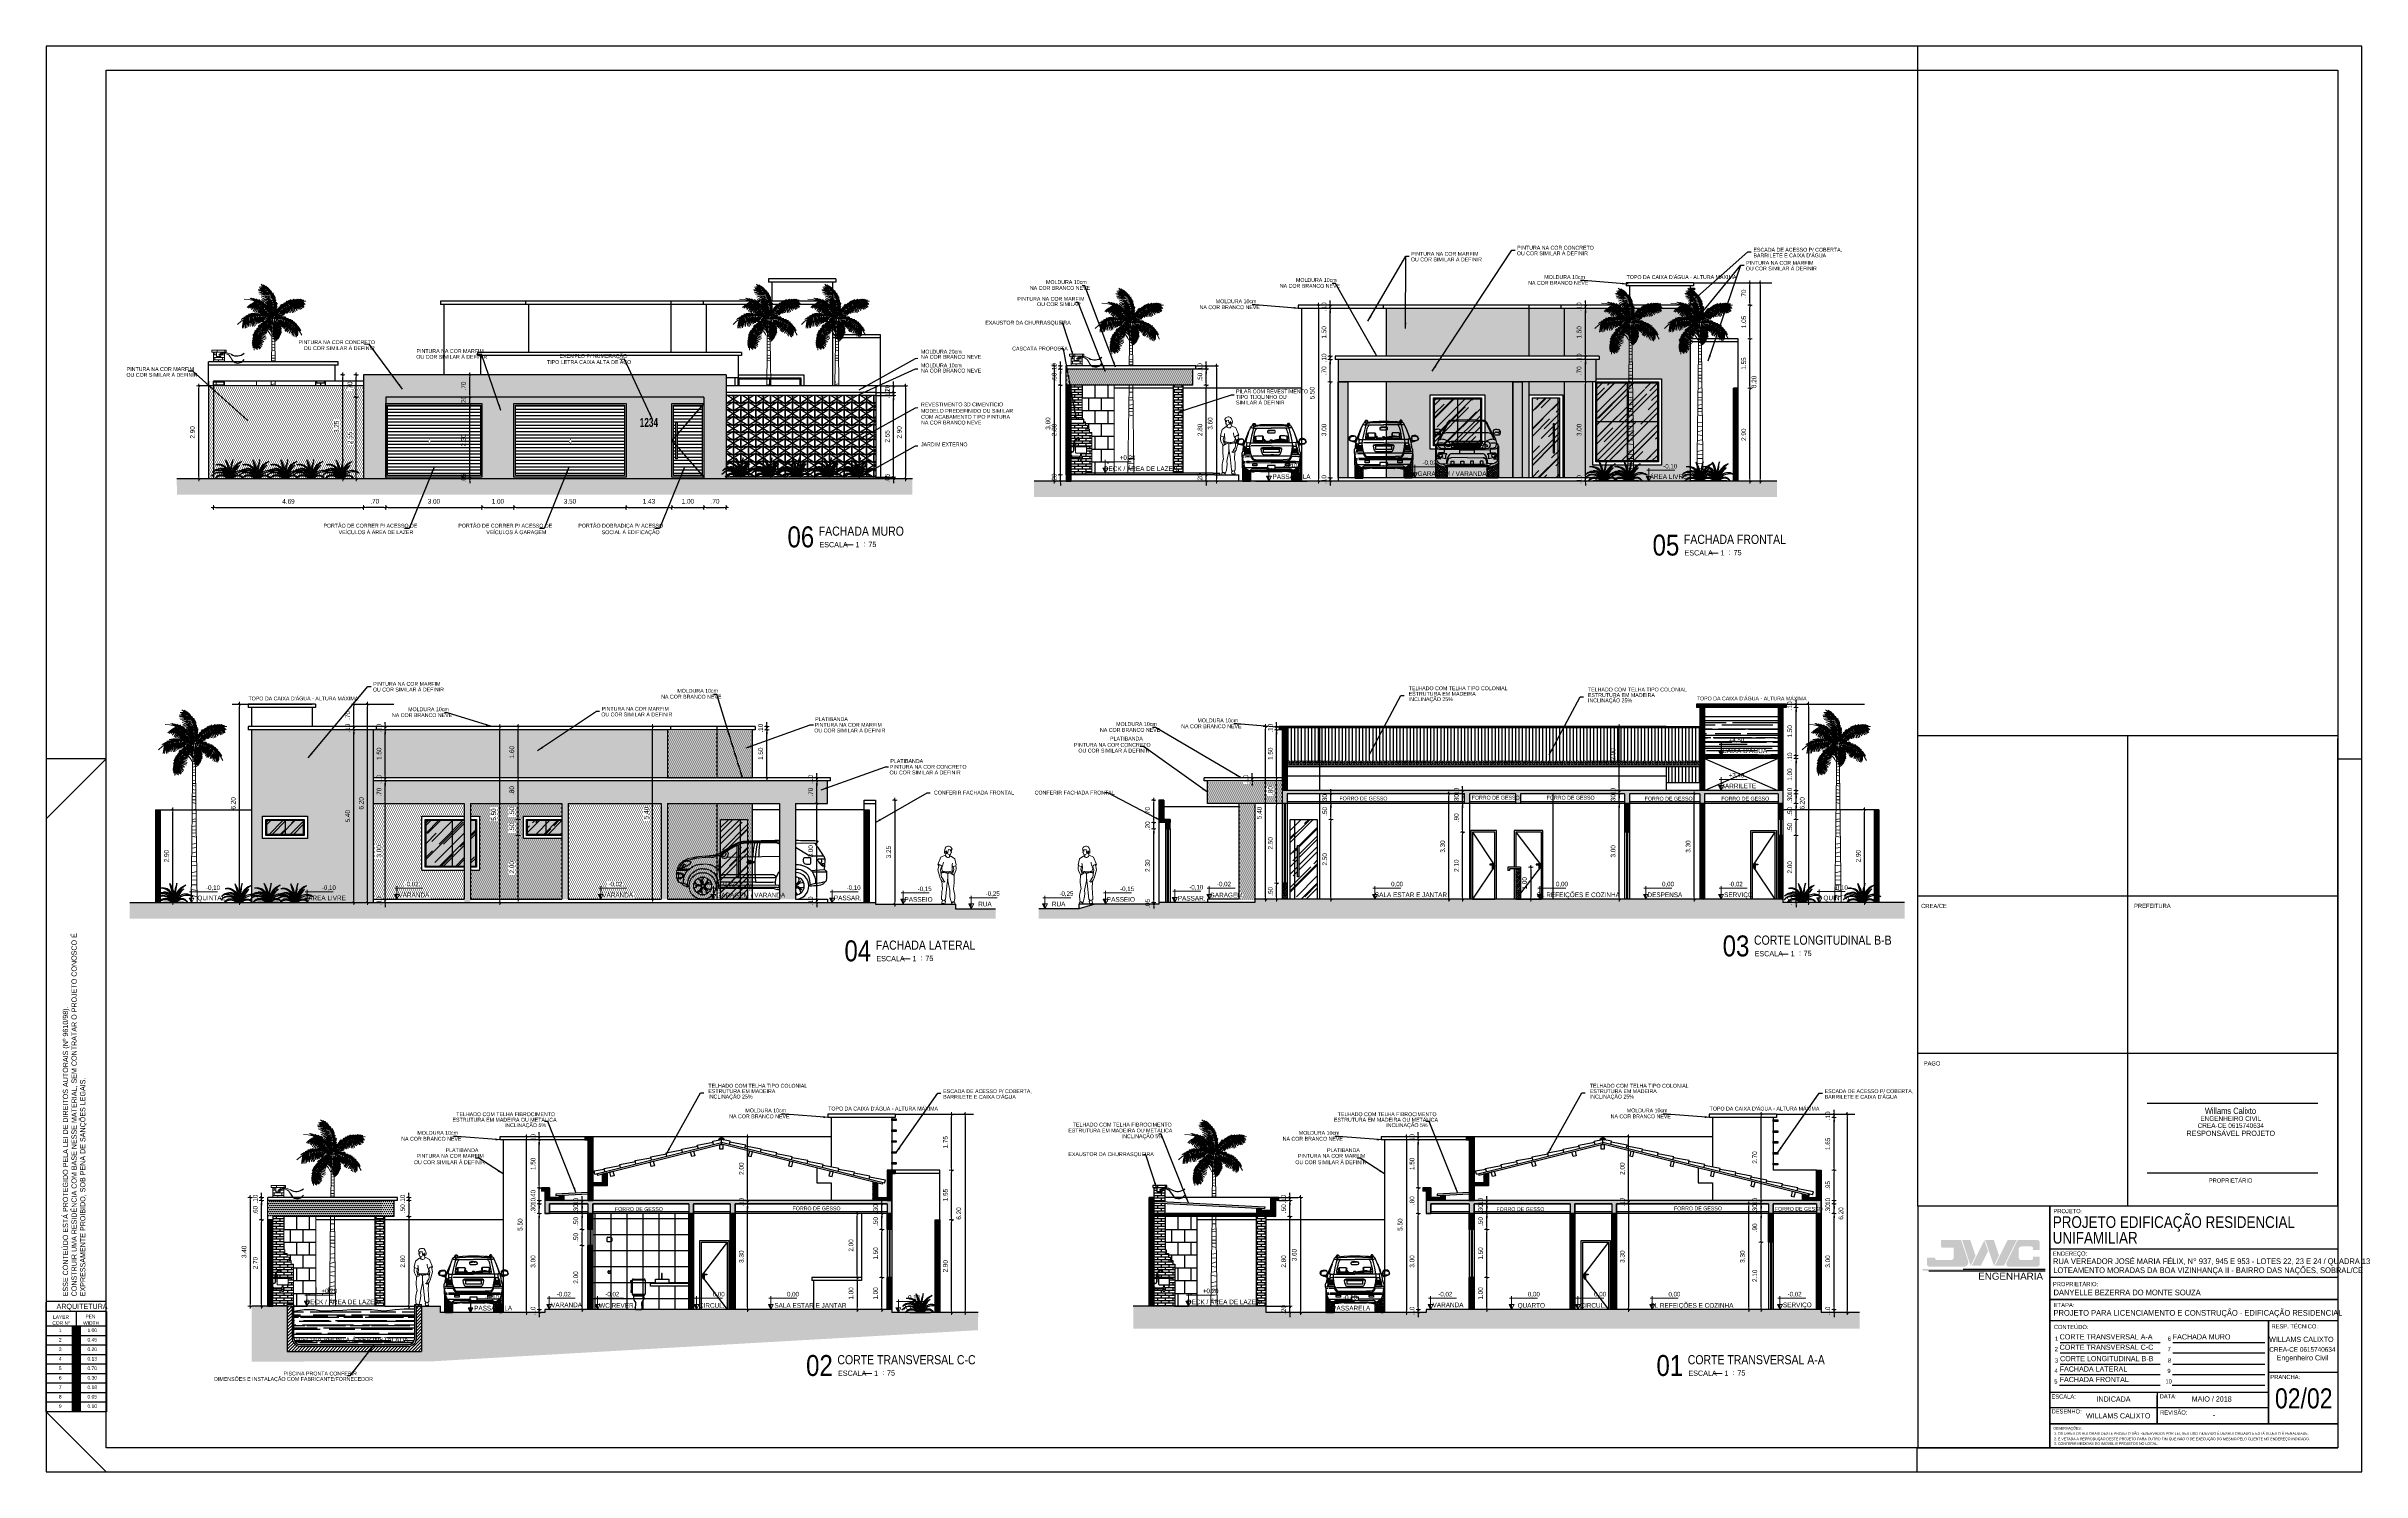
# Model space of a CAD drawing. Header units: millimetres. Extents: x -6300 to 1991, y -4770 to 4545.
# Drawn here: x 1387.9 to 1460.3, y 90.2 to 134.7 of the extents above; entities that cross this region are included whole.
import ezdxf
from ezdxf.enums import TextEntityAlignment as Align

# ---------------------------------------------------------------- set-up
doc = ezdxf.new("R2010")
doc.units = ezdxf.units.MM
doc.header["$LTSCALE"] = 20
doc.header["$MEASUREMENT"] = 0
for name, pattern in [('CONTINU', [0]), ('HIDDEN', [0.375, 0.25, -0.125]), ('HIDDEN2', [0.1875, 0.125, -0.0625])]:
    doc.linetypes.add(name, pattern=pattern)
doc.layers.get('0').update_dxf_attribs({"linetype": 'CONTINUOUS'})
doc.layers.get('DEFPOINTS').update_dxf_attribs({"linetype": 'CONTINUOUS'})
for name, color, linetype in [('A-PEN-Y', 2, 'CONTINUOUS'), ('AGT C-I', 2, 'CONTINUOUS'), ('alfa_145_colori', 7, 'CONTINUOUS'), ('AME_FRZ', 7, 'CONTINUOUS'), ('BANHO_COZINHA', 7, 'CONTINUOUS'), ('COBERTA', 6, 'CONTINUOUS'), ('COTA', 7, 'CONTINUOUS'), ('COTAS', 3, 'CONTINUOUS'), ('E-hatch', 8, 'CONTINUOUS'), ('E-pen-y', 2, 'CONTINUOUS'), ('E-txt-g', 3, 'CONTINUOUS'), ('E-TXT-Y', 2, 'CONTINUOUS'), ('ESQUADRIA', 3, 'CONTINUOUS'), ('LAYER7', 4, 'CONTINUOUS'), ("LINHA - PROJETU'S", 1, 'CONTINUOUS'), ('MOBIL', 7, 'CONTINUOUS'), ('PLANTAS', 136, 'CONTINUOUS'), ("PRANCHA - PROJETU'S", 7, 'CONTINUOUS'), ('TEXTO', 2, 'CONTINUOUS'), ('TEXTO3', 4, 'CONTINUOUS')]:
    doc.layers.add(name, color=color, linetype=linetype)
for name, color, linetype, lineweight in [('AMBIENTACIÓN', 3, 'CONTINUOUS', 0), ('E-Cta-W', 7, 'CONTINUOUS', 20), ('E-Lay-9', 9, 'CONTINUOUS', 9), ('E-Pen-C', 4, 'CONTINUOUS', 15), ('E-Pen-G', 3, 'CONTINUOUS', 30), ('E-Txt-W', 7, 'CONTINUOUS', 20)]:
    doc.layers.add(name, color=color, linetype=linetype, lineweight=lineweight)
doc.styles.add('CARIMBO_DADOS', font='arial.ttf')
doc.styles.add('F2', font='ARIALN.TTF')
doc.styles.add('REG60', font='romans.shx', dxfattribs={"width": 0.8, "height": 0.15})
doc.styles.add('REG80', font='romans.shx', dxfattribs={"width": 0.8, "height": 0.2})
doc.dimstyles.new('DIMENSION-1', dxfattribs={"dimtxt": 0.145, "dimasz": 0.07, "dimexe": 1, "dimexo": 0, "dimgap": 0.12, "dimtad": 1, "dimzin": 7, "dimdsep": 46, "dimtxsty": 'F2', "dimblk1": 'TRACO', "dimblk2": 'TRACO', "dimsah": 1, "dimcen": 1, "dimse1": 1, "dimse2": 1, "dimclrd": 4, "dimclre": 256, "dimclrt": 4, "dimadec": 8, "dimazin": 0, "dimtfac": 1, "dimtix": 1, "dimtmove": 2, "dimatfit": 3, "dimldrblk": 'TRACO', "dimfxl": 1, "dimtolj": 1, "dimtzin": 0, "dimarcsym": 0})
doc.dimstyles.get("Standard").update_dxf_attribs({"dimtxt": 0.18, "dimasz": 0.18, "dimexe": 0.18, "dimexo": 0.0625, "dimgap": 0.09, "dimtad": 0, "dimtih": 1, "dimtoh": 1, "dimdec": 4, "dimzin": 0, "dimdsep": 46, "dimtxsty": 'Standard', "dimcen": 0.09, "dimadec": 0, "dimazin": 0, "dimtfac": 1, "dimtdec": 4, "dimtofl": 0, "dimtmove": 0, "dimatfit": 3, "dimfxl": 1, "dimtolj": 1, "dimtzin": 0, "dimarcsym": 0})
pattern_1 = [(0, (-5.98229, 0), (0.03125, 0.0625), [0, -0.0625])]
pattern_2 = [(0, (-4.94303, 0), (0, 0.1), [])]
pattern_3 = [(0, (114.89563, -43.724086), (0, 0.08001), []), (90, (114.89563, -43.72409), (-0.12, 0.08001), [0.08001, -0.08001])]
pattern_4 = [(0, (144.29405, -69.83677), (0, 0.08001), []), (90, (144.29405, -69.83677), (-0.12, 0.08001), [0.08001, -0.08001])]
pattern_5 = [(45, (17.113985, 152.519356), (-0.01767766953, 0.01767766953), []), (135, (17.113985, 152.519356), (-0.0530330086, 0.01767766953), [0.0625, -0.0375])]
pattern_6 = [(0, (116.748856, -69.83677), (0, 0.08001), []), (90, (116.74886, -69.83677), (-0.12, 0.08001), [0.08001, -0.08001])]
pattern_7 = [(0, (116.74886, -69.83677), (0, 0.4), []), (90, (116.74886, -69.83677), (-0.2, 0.4), [0.4, -0.4])]
pattern_8 = [(45, (-10.43121, 139.101846), (-0.01767766953, 0.01767766953), [])]
pattern_9 = [(45, (-10.43121, 139.101846), (-0.01767766953, 0.01767766953), []), (135, (-10.43121, 139.101846), (-0.0530330086, 0.01767766953), [0.0625, -0.0375])]
pattern_10 = [(0, (141.69835, -43.847725), (0, 0.08001), []), (90, (141.69835, -43.84772), (-0.12, 0.08001), [0.08001, -0.08001])]
pattern_11 = [(45, (0, -5.98657), (0.33941125, 0.90509668), [6, -0.8, 2, -0.4]), (45, (0.23476, -5.46897), (-0.65902352, 0.0933381), [1.2, -0.132, 2.4, -0.3]), (45, (-0.099, -5.60473), (1.281277488, 1.66028672), [3.2, -0.56, 1.6, -0.4])]
pattern_12 = [(45, (-11.583633, 122.60639), (-0.01767766953, 0.01767766953), [])]
pattern_13 = [(270, (-11.58363, 122.60639), (0.10625, -2e-17), [])]
pattern_14 = [(243.4349, (-11.54363, 122.80639), (0.200000262, 0.1999998316), [0.067082, -0.3801316]), (153.4349, (-11.50363, 122.78639), (0.1999998316, -0.200000262), [0.0447214, -0.4024922]), (153.4349, (-11.45363, 122.78639), (0.1999998316, -0.200000262), [0.0447214, -0.4024922]), (243.4349, (-11.49363, 122.80639), (0.200000262, 0.1999998316), [0.0223606, -0.424853]), (153.4349, (-11.40363, 122.78639), (0.1999998316, -0.200000262), [0.0447214, -0.4024922]), (243.4349, (-11.44363, 122.80639), (0.200000262, 0.1999998316), [0.0447214, -0.4024922]), (158.1986, (-11.383633, 122.80239), (-0.6000000546, 0.1999999821), [0.0107704, -1.0662626]), (243.4349, (-11.39363, 122.80639), (0.200000262, 0.1999998316), [0.0223606, -0.424853]), (154.9831, (-11.383633, 122.752389), (-2.59999991603, 1.20000036672), [0.0331058, -3.2774832]), (63.4349, (-11.44363, 122.70639), (-0.200000262, -0.1999998316), [0.067082, -0.3801316]), (153.4349, (-11.42363, 122.74639), (0.1999998316, -0.200000262), [0.0447214, -0.4024922]), (63.4349, (-11.49363, 122.70639), (-0.200000262, -0.1999998316), [0.0223606, -0.424853]), (153.4349, (-11.47363, 122.74639), (0.1999998316, -0.200000262), [0.0447214, -0.4024922]), (153.4349, (-11.52363, 122.74639), (0.1999998316, -0.200000262), [0.0447214, -0.4024922]), (63.4349, (-11.54363, 122.70639), (-0.200000262, -0.1999998316), [0.067082, -0.3801316]), (63.4349, (-11.41363, 122.66639), (-0.200000262, -0.1999998316), [0.067082, -0.3801316]), (153.4349, (-11.39363, 122.70639), (0.1999998316, -0.200000262), [0.0447214, -0.4024922]), (153.4349, (-11.44363, 122.70639), (0.1999998316, -0.200000262), [0.0447214, -0.4024922]), (63.4349, (-11.51363, 122.66639), (-0.200000262, -0.1999998316), [0.0447214, -0.4024922]), (153.4349, (-11.49363, 122.70639), (0.1999998316, -0.200000262), [0.0447214, -0.4024922]), (153.4349, (-11.54363, 122.70639), (0.1999998316, -0.200000262), [0.0447214, -0.4024922]), (63.4349, (-11.58363, 122.62639), (-0.200000262, -0.1999998316), [0.067082, -0.3801316]), (153.4349, (-11.38363, 122.67639), (0.1999998316, -0.200000262), [0.0223606, -0.424853]), (153.4349, (-11.41363, 122.66639), (0.1999998316, -0.200000262), [0.0447214, -0.4024922]), (153.4349, (-11.46363, 122.66639), (0.1999998316, -0.200000262), [0.0447214, -0.4024922]), (153.4349, (-11.51363, 122.66639), (0.1999998316, -0.200000262), [0.0447214, -0.4024922]), (153.4349, (-11.56363, 122.66639), (0.1999998316, -0.200000262), [0.0223606, -0.424853]), (153.4349, (-11.38363, 122.62639), (0.1999998316, -0.200000262), [0.0447214, -0.4024922]), (63.4349, (-11.44363, 122.60639), (-0.200000262, -0.1999998316), [0.0447214, -0.4024922]), (153.4349, (-11.43363, 122.62639), (0.1999998316, -0.200000262), [0.0447214, -0.4024922]), (243.4349, (-11.52363, 122.64639), (0.200000262, 0.1999998316), [0.0447214, -0.4024922]), (153.4349, (-11.48363, 122.62639), (0.1999998316, -0.200000262), [0.0447214, -0.4024922]), (153.4349, (-11.53363, 122.62639), (0.1999998316, -0.200000262), [0.0447214, -0.4024922]), (154.9831, (-11.553633, 122.786389), (-2.59999991603, 1.20000036672), [0.0331058, -3.2774832]), (158.1986, (-11.573633, 122.74639), (-0.6000000546, 0.1999999821), [0.0107704, -1.0662626]), (243.4349, (-11.45363, 122.68639), (0.200000262, 0.1999998316), [0.067082, -0.3801316]), (63.4349, (-11.47363, 122.74639), (-0.200000262, -0.1999998316), [0.0223606, -0.424853])]
pattern_15 = [(45, (-11.583633, 122.60639), (-0.01767766953, 0.01767766953), []), (135, (-11.583633, 122.60639), (-0.0530330086, 0.01767766953), [0.0625, -0.0375])]
pattern_16 = [(0, (0, 0), (0.03125, 0.0625), [0, -0.0625])]
pattern_17 = [(0, (45.651994, 88.1291), (0.03125, 0.0625), [0, -0.0625])]
pattern_18 = [(45, (-0.02454, 4.86854), (0.33941125, 0.90509668), [6, -0.8, 2, -0.4]), (45, (0.2102, 5.38614), (-0.65902352, 0.0933381), [1.2, -0.132, 2.4, -0.3]), (45, (-0.12353, 5.25037), (1.28127749, 1.66028672), [3.2, -0.56, 1.6, -0.4])]
pattern_19 = [(0, (-0.02454, 1.09052), (0.03125, 0.0625), [0, -0.0625])]

# ---------------------------------------------------------------- blocks, each defined once
blk = doc.blocks.new('IND_DES')
at = {"layer": 'E-Txt-W', "color": 7}
blk.add_line((0.027, -0.243), (0.198, -0.243), dxfattribs=at)
at = {"layer": 'E-txt-g', "color": 7, "style": 'F2'}
for s, p in [('ESCALA', (-0.446, -0.286)), ('1', (0.243, -0.286)), (':', (0.399, -0.271))]:
    blk.add_text(s, height=0.1, dxfattribs=at).set_placement(p)
blk.add_attdef('ESCALA', (0.49, -0.281), '', height=0.1, dxfattribs=at)
at = {"layer": 'E-Txt-W', "color": 6, "style": 'F2'}
blk.add_attdef('00', text='', height=0.4, dxfattribs=at).set_placement((-0.708, -0.288), align=Align.CENTER)
at = {"layer": 'E-TXT-Y', "color": 7, "style": 'F2'}
for tag, p in [('DESENHO', (-0.458, -0.066)), ('PROJETO', (-0.456, 0.183))]:
    blk.add_attdef(tag, p, '', height=0.175, dxfattribs=at)
blk = doc.blocks.new('Seta')
at = {"color": 2, "const_width": 2}
blk.add_lwpolyline([(10, 15), (10, 26), (25, 0), (10, -26), (10, -15), (0, -15), (0, 15)], close=True, dxfattribs=at)
blk = doc.blocks.new('TRACO')
at = {"layer": 'E-Pen-C'}
for p, q in [((-1, 0), (1, 0)), ((0, 1), (0, -1))]:
    blk.add_line(p, q, dxfattribs=at)
at = {"layer": 'E-Pen-G'}
blk.add_line((-0.4, -0.4), (0.4, 0.4), dxfattribs=at)
blk = doc.blocks.new('*D603')
at = {"layer": 'COTA', "color": 4, "linetype": 'Continuous', "lineweight": -2}
for p, q in [((1414.393, 121.342), (1414.393, 121.412)), ((1414.393, 121.222), (1414.393, 121.272)), ((1414.393, 121.152), (1414.393, 121.082))]:
    blk.add_line(p, q, dxfattribs=at)
at = {"layer": 'DEFPOINTS', "color": 0, "linetype": 'Continuous'}
for p in [(1413.841, 121.272), (1413.991, 121.222), (1414.393, 121.272)]:
    blk.add_point(p, dxfattribs=at)
at = {"layer": 'COTA', "color": 4, "linetype": 'Continuous', "lineweight": -2, "xscale": 0.07, "yscale": 0.07, "zscale": 0.07}
for p, rotation in [((1414.393, 121.272), 270), ((1414.393, 121.222), 90)]:
    blk.add_blockref('TRACO', p, dxfattribs=dict(at, rotation=rotation))
at = {"layer": 'COTA', "color": 4, "linetype": 'Continuous', "insert": (1414.199, 121.247), "char_height": 0.145, "attachment_point": 5, "rotation": 90, "style": 'F2'}
blk.add_mtext('\\A1;.05', dxfattribs=at)
blk = doc.blocks.new('*D604')
at = {"layer": 'COTA', "color": 4, "linetype": 'Continuous', "lineweight": -2}
blk.add_line((1414.393, 121.342), (1414.393, 123.751), dxfattribs=at)
at = {"layer": 'DEFPOINTS', "color": 0, "linetype": 'Continuous'}
for p in [(1413.838, 123.821), (1414.393, 123.821), (1413.841, 121.272)]:
    blk.add_point(p, dxfattribs=at)
at = {"layer": 'COTA', "color": 4, "linetype": 'Continuous', "lineweight": -2, "xscale": 0.07, "yscale": 0.07, "zscale": 0.07}
for p, rotation in [((1414.393, 123.821), 90), ((1414.393, 121.272), 270)]:
    blk.add_blockref('TRACO', p, dxfattribs=dict(at, rotation=rotation))
at = {"layer": 'COTA', "color": 4, "linetype": 'Continuous', "insert": (1414.199, 122.546), "char_height": 0.145, "attachment_point": 5, "rotation": 90, "style": 'F2'}
blk.add_mtext('\\A1;2.55', dxfattribs=at)
blk = doc.blocks.new('*D605')
at = {"layer": 'COTA', "color": 4, "linetype": 'Continuous', "lineweight": -2}
for p, q in [((1414.393, 123.992), (1414.393, 124.062)), ((1414.393, 123.821), (1414.393, 123.922)), ((1414.393, 123.751), (1414.393, 123.681))]:
    blk.add_line(p, q, dxfattribs=at)
at = {"layer": 'DEFPOINTS', "color": 0, "linetype": 'Continuous'}
for p in [(1413.838, 123.821), (1413.841, 123.922), (1414.393, 123.922)]:
    blk.add_point(p, dxfattribs=at)
at = {"layer": 'COTA', "color": 4, "linetype": 'Continuous', "lineweight": -2, "xscale": 0.07, "yscale": 0.07, "zscale": 0.07}
for p, rotation in [((1414.393, 123.922), 270), ((1414.393, 123.821), 90)]:
    blk.add_blockref('TRACO', p, dxfattribs=dict(at, rotation=rotation))
at = {"layer": 'COTA', "color": 4, "linetype": 'Continuous', "insert": (1414.199, 123.871), "char_height": 0.145, "attachment_point": 5, "rotation": 90, "style": 'F2'}
blk.add_mtext('\\A1;.10', dxfattribs=at)
blk = doc.blocks.new('*D606')
at = {"layer": 'COTA', "color": 4, "linetype": 'Continuous', "lineweight": -2}
for p, q in [((1414.393, 124.192), (1414.393, 124.262)), ((1414.393, 123.922), (1414.393, 124.122)), ((1414.393, 123.852), (1414.393, 123.782))]:
    blk.add_line(p, q, dxfattribs=at)
at = {"layer": 'DEFPOINTS', "color": 0, "linetype": 'Continuous'}
for p in [(1413.841, 124.122), (1413.841, 123.922), (1414.393, 124.122)]:
    blk.add_point(p, dxfattribs=at)
at = {"layer": 'COTA', "color": 4, "linetype": 'Continuous', "lineweight": -2, "xscale": 0.07, "yscale": 0.07, "zscale": 0.07}
for p, rotation in [((1414.393, 124.122), 270), ((1414.393, 123.922), 90)]:
    blk.add_blockref('TRACO', p, dxfattribs=dict(at, rotation=rotation))
at = {"layer": 'COTA', "color": 4, "linetype": 'Continuous', "insert": (1414.199, 124.022), "char_height": 0.145, "attachment_point": 5, "rotation": 90, "style": 'F2'}
blk.add_mtext('\\A1;.20', dxfattribs=at)
blk = doc.blocks.new('*D607')
at = {"layer": 'COTA', "color": 4, "linetype": 'Continuous', "lineweight": -2}
blk.add_line((1414.768, 124.052), (1414.768, 121.292), dxfattribs=at)
at = {"layer": 'DEFPOINTS', "color": 0, "linetype": 'Continuous'}
for p in [(1413.991, 124.122), (1413.991, 121.222), (1414.768, 121.222)]:
    blk.add_point(p, dxfattribs=at)
at = {"layer": 'COTA', "color": 4, "linetype": 'Continuous', "lineweight": -2, "xscale": 0.07, "yscale": 0.07, "zscale": 0.07}
for p, rotation in [((1414.768, 124.122), 90), ((1414.768, 121.222), 270)]:
    blk.add_blockref('TRACO', p, dxfattribs=dict(at, rotation=rotation))
at = {"layer": 'COTA', "color": 4, "linetype": 'Continuous', "insert": (1414.574, 122.672), "char_height": 0.145, "attachment_point": 5, "rotation": 90, "style": 'F2'}
blk.add_mtext('\\A1;2.90', dxfattribs=at)
blk = doc.blocks.new('*D608')
at = {"layer": 'COTA', "color": 4, "linetype": 'Continuous', "lineweight": -2}
blk.add_line((1392.682, 121.292), (1392.682, 124.052), dxfattribs=at)
at = {"layer": 'DEFPOINTS', "color": 0, "linetype": 'Continuous'}
for p in [(1392.682, 124.122), (1392.991, 124.122), (1392.991, 121.222)]:
    blk.add_point(p, dxfattribs=at)
at = {"layer": 'COTA', "color": 4, "linetype": 'Continuous', "lineweight": -2, "xscale": 0.07, "yscale": 0.07, "zscale": 0.07}
for p, rotation in [((1392.682, 124.122), 90), ((1392.682, 121.222), 270)]:
    blk.add_blockref('TRACO', p, dxfattribs=dict(at, rotation=rotation))
at = {"layer": 'COTA', "color": 4, "linetype": 'Continuous', "insert": (1392.488, 122.672), "char_height": 0.145, "attachment_point": 5, "rotation": 90, "style": 'F2'}
blk.add_mtext('\\A1;2.90', dxfattribs=at)
blk = doc.blocks.new('*D609')
at = {"layer": 'COTA', "color": 4, "linetype": 'Continuous', "lineweight": -2}
blk.add_line((1397.603, 121.292), (1397.603, 123.702), dxfattribs=at)
at = {"layer": 'DEFPOINTS', "color": 0, "linetype": 'Continuous'}
for p in [(1397.603, 123.772), (1398.533, 123.772), (1397.833, 121.222)]:
    blk.add_point(p, dxfattribs=at)
at = {"layer": 'COTA', "color": 4, "linetype": 'Continuous', "lineweight": -2, "xscale": 0.07, "yscale": 0.07, "zscale": 0.07}
for p, rotation in [((1397.603, 123.772), 90), ((1397.603, 121.222), 270)]:
    blk.add_blockref('TRACO', p, dxfattribs=dict(at, rotation=rotation))
at = {"layer": 'COTA', "color": 4, "linetype": 'Continuous', "insert": (1397.409, 122.497), "char_height": 0.145, "attachment_point": 5, "rotation": 90, "style": 'F2'}
blk.add_mtext('\\A1;2.55', dxfattribs=at)
blk = doc.blocks.new('*D610')
at = {"layer": 'COTA', "color": 4, "linetype": 'Continuous', "lineweight": -2}
blk.add_line((1397.603, 123.842), (1397.603, 124.402), dxfattribs=at)
at = {"layer": 'DEFPOINTS', "color": 0, "linetype": 'Continuous'}
for p in [(1397.603, 124.472), (1397.833, 124.472), (1398.533, 123.772)]:
    blk.add_point(p, dxfattribs=at)
at = {"layer": 'COTA', "color": 4, "linetype": 'Continuous', "lineweight": -2, "xscale": 0.07, "yscale": 0.07, "zscale": 0.07}
for p, rotation in [((1397.603, 124.472), 90), ((1397.603, 123.772), 270)]:
    blk.add_blockref('TRACO', p, dxfattribs=dict(at, rotation=rotation))
at = {"layer": 'COTA', "color": 4, "linetype": 'Continuous', "insert": (1397.409, 124.122), "char_height": 0.145, "attachment_point": 5, "rotation": 90, "style": 'F2'}
blk.add_mtext('\\A1;.70', dxfattribs=at)
blk = doc.blocks.new('*D611')
at = {"layer": 'COTA', "color": 4, "linetype": 'Continuous', "lineweight": -2}
blk.add_line((1398.463, 120.323), (1397.903, 120.323), dxfattribs=at)
at = {"layer": 'DEFPOINTS', "color": 0, "linetype": 'Continuous'}
for p in [(1397.833, 123.772, 0.017), (1398.533, 123.772), (1397.833, 120.323)]:
    blk.add_point(p, dxfattribs=at)
at = {"layer": 'COTA', "color": 4, "linetype": 'Continuous', "lineweight": -2, "xscale": 0.07, "yscale": 0.07, "zscale": 0.07, "rotation": 180}
blk.add_blockref('TRACO', (1397.833, 120.323), dxfattribs=at)
at = {"layer": 'COTA', "color": 4, "linetype": 'Continuous', "lineweight": -2, "xscale": 0.07, "yscale": 0.07, "zscale": 0.07}
blk.add_blockref('TRACO', (1398.533, 120.323), dxfattribs=at)
at = {"layer": 'COTA', "color": 4, "linetype": 'Continuous', "insert": (1398.183, 120.517), "char_height": 0.145, "attachment_point": 5, "style": 'F2'}
blk.add_mtext('\\A1;.70', dxfattribs=at)
blk = doc.blocks.new('*D612')
at = {"layer": 'COTA', "color": 4, "linetype": 'Continuous', "lineweight": -2}
blk.add_line((1398.603, 120.323), (1401.463, 120.323), dxfattribs=at)
at = {"layer": 'DEFPOINTS', "color": 0, "linetype": 'Continuous'}
for p in [(1398.533, 123.772), (1401.533, 121.272, 0.503), (1401.533, 120.323)]:
    blk.add_point(p, dxfattribs=at)
at = {"layer": 'COTA', "color": 4, "linetype": 'Continuous', "lineweight": -2, "xscale": 0.07, "yscale": 0.07, "zscale": 0.07, "rotation": 180}
blk.add_blockref('TRACO', (1398.533, 120.323), dxfattribs=at)
at = {"layer": 'COTA', "color": 4, "linetype": 'Continuous', "lineweight": -2, "xscale": 0.07, "yscale": 0.07, "zscale": 0.07}
blk.add_blockref('TRACO', (1401.533, 120.323), dxfattribs=at)
at = {"layer": 'COTA', "color": 4, "linetype": 'Continuous', "insert": (1400.033, 120.517), "char_height": 0.145, "attachment_point": 5, "style": 'F2'}
blk.add_mtext('\\A1;3.00', dxfattribs=at)
blk = doc.blocks.new('*D613')
at = {"layer": 'COTA', "color": 4, "linetype": 'Continuous', "lineweight": -2}
blk.add_line((1401.603, 120.323), (1402.463, 120.323), dxfattribs=at)
at = {"layer": 'DEFPOINTS', "color": 0, "linetype": 'Continuous'}
for p in [(1401.533, 121.272, 0.503), (1402.533, 121.272, 0.102), (1402.533, 120.323)]:
    blk.add_point(p, dxfattribs=at)
at = {"layer": 'COTA', "color": 4, "linetype": 'Continuous', "lineweight": -2, "xscale": 0.07, "yscale": 0.07, "zscale": 0.07, "rotation": 180}
blk.add_blockref('TRACO', (1401.533, 120.323), dxfattribs=at)
at = {"layer": 'COTA', "color": 4, "linetype": 'Continuous', "lineweight": -2, "xscale": 0.07, "yscale": 0.07, "zscale": 0.07}
blk.add_blockref('TRACO', (1402.533, 120.323), dxfattribs=at)
at = {"layer": 'COTA', "color": 4, "linetype": 'Continuous', "insert": (1402.033, 120.517), "char_height": 0.145, "attachment_point": 5, "style": 'F2'}
blk.add_mtext('\\A1;1.00', dxfattribs=at)
blk = doc.blocks.new('*D614')
at = {"layer": 'COTA', "color": 4, "linetype": 'Continuous', "lineweight": -2}
blk.add_line((1402.603, 120.323), (1405.967, 120.323), dxfattribs=at)
at = {"layer": 'DEFPOINTS', "color": 0, "linetype": 'Continuous'}
for p in [(1402.533, 121.272, 0.102), (1406.037, 121.272, 0.102), (1406.037, 120.323)]:
    blk.add_point(p, dxfattribs=at)
at = {"layer": 'COTA', "color": 4, "linetype": 'Continuous', "lineweight": -2, "xscale": 0.07, "yscale": 0.07, "zscale": 0.07, "rotation": 180}
blk.add_blockref('TRACO', (1402.533, 120.323), dxfattribs=at)
at = {"layer": 'COTA', "color": 4, "linetype": 'Continuous', "lineweight": -2, "xscale": 0.07, "yscale": 0.07, "zscale": 0.07}
blk.add_blockref('TRACO', (1406.037, 120.323), dxfattribs=at)
at = {"layer": 'COTA', "color": 4, "linetype": 'Continuous', "insert": (1404.285, 120.517), "char_height": 0.145, "attachment_point": 5, "style": 'F2'}
blk.add_mtext('\\A1;3.50', dxfattribs=at)
blk = doc.blocks.new('*D615')
at = {"layer": 'COTA', "color": 4, "linetype": 'Continuous', "lineweight": -2}
blk.add_line((1406.107, 120.323), (1407.397, 120.323), dxfattribs=at)
at = {"layer": 'DEFPOINTS', "color": 0, "linetype": 'Continuous'}
for p in [(1406.037, 121.272, 0.102), (1407.467, 121.272), (1407.467, 120.323)]:
    blk.add_point(p, dxfattribs=at)
at = {"layer": 'COTA', "color": 4, "linetype": 'Continuous', "lineweight": -2, "xscale": 0.07, "yscale": 0.07, "zscale": 0.07, "rotation": 180}
blk.add_blockref('TRACO', (1406.037, 120.323), dxfattribs=at)
at = {"layer": 'COTA', "color": 4, "linetype": 'Continuous', "lineweight": -2, "xscale": 0.07, "yscale": 0.07, "zscale": 0.07}
blk.add_blockref('TRACO', (1407.467, 120.323), dxfattribs=at)
at = {"layer": 'COTA', "color": 4, "linetype": 'Continuous', "insert": (1406.752, 120.517), "char_height": 0.145, "attachment_point": 5, "style": 'F2'}
blk.add_mtext('\\A1;1.43', dxfattribs=at)
blk = doc.blocks.new('*D596')
at = {"layer": 'COTA', "color": 4, "linetype": 'Continuous', "lineweight": -2}
blk.add_line((1407.537, 120.323), (1408.397, 120.323), dxfattribs=at)
at = {"layer": 'DEFPOINTS', "color": 0, "linetype": 'Continuous'}
for p in [(1407.467, 121.272), (1408.467, 121.272), (1408.467, 120.323)]:
    blk.add_point(p, dxfattribs=at)
at = {"layer": 'COTA', "color": 4, "linetype": 'Continuous', "lineweight": -2, "xscale": 0.07, "yscale": 0.07, "zscale": 0.07, "rotation": 180}
blk.add_blockref('TRACO', (1407.467, 120.323), dxfattribs=at)
at = {"layer": 'COTA', "color": 4, "linetype": 'Continuous', "lineweight": -2, "xscale": 0.07, "yscale": 0.07, "zscale": 0.07}
blk.add_blockref('TRACO', (1408.467, 120.323), dxfattribs=at)
at = {"layer": 'COTA', "color": 4, "linetype": 'Continuous', "insert": (1407.967, 120.517), "char_height": 0.145, "attachment_point": 5, "style": 'F2'}
blk.add_mtext('\\A1;1.00', dxfattribs=at)
blk = doc.blocks.new('*D597')
at = {"layer": 'COTA', "color": 4, "linetype": 'Continuous', "lineweight": -2}
blk.add_line((1408.537, 120.323), (1409.097, 120.323), dxfattribs=at)
at = {"layer": 'DEFPOINTS', "color": 0, "linetype": 'Continuous'}
for p in [(1408.467, 121.272), (1409.167, 121.222), (1409.167, 120.323)]:
    blk.add_point(p, dxfattribs=at)
at = {"layer": 'COTA', "color": 4, "linetype": 'Continuous', "lineweight": -2, "xscale": 0.07, "yscale": 0.07, "zscale": 0.07, "rotation": 180}
blk.add_blockref('TRACO', (1408.467, 120.323), dxfattribs=at)
at = {"layer": 'COTA', "color": 4, "linetype": 'Continuous', "lineweight": -2, "xscale": 0.07, "yscale": 0.07, "zscale": 0.07}
blk.add_blockref('TRACO', (1409.167, 120.323), dxfattribs=at)
at = {"layer": 'COTA', "color": 4, "linetype": 'Continuous', "insert": (1408.817, 120.517), "char_height": 0.145, "attachment_point": 5, "style": 'F2'}
blk.add_mtext('\\A1;.70', dxfattribs=at)
blk = doc.blocks.new('*D598')
at = {"layer": 'COTA', "color": 4, "linetype": 'Continuous', "lineweight": -2}
blk.add_line((1397.181, 121.292), (1397.181, 124.402), dxfattribs=at)
at = {"layer": 'DEFPOINTS', "color": 0, "linetype": 'Continuous'}
for p in [(1397.181, 124.472), (1397.833, 124.472), (1397.833, 121.222)]:
    blk.add_point(p, dxfattribs=at)
at = {"layer": 'COTA', "color": 4, "linetype": 'Continuous', "lineweight": -2, "xscale": 0.07, "yscale": 0.07, "zscale": 0.07}
for p, rotation in [((1397.181, 124.472), 90), ((1397.181, 121.222), 270)]:
    blk.add_blockref('TRACO', p, dxfattribs=dict(at, rotation=rotation))
at = {"layer": 'COTA', "color": 4, "linetype": 'Continuous', "insert": (1396.987, 122.847), "char_height": 0.145, "attachment_point": 5, "rotation": 90, "style": 'F2'}
blk.add_mtext('\\A1;3.25', dxfattribs=at)
blk = doc.blocks.new('*D599')
at = {"layer": 'COTA', "color": 4, "linetype": 'Continuous', "lineweight": -2}
for p, q in [((1401.152, 121.342), (1401.152, 121.412)), ((1401.152, 121.222), (1401.152, 121.272)), ((1401.152, 121.152), (1401.152, 121.082))]:
    blk.add_line(p, q, dxfattribs=at)
at = {"layer": 'DEFPOINTS', "color": 0, "linetype": 'Continuous'}
for p in [(1401.152, 121.272), (1401.476, 121.272, 0.503), (1401.492, 121.222)]:
    blk.add_point(p, dxfattribs=at)
at = {"layer": 'COTA', "color": 4, "linetype": 'Continuous', "lineweight": -2, "xscale": 0.07, "yscale": 0.07, "zscale": 0.07}
for p, rotation in [((1401.152, 121.272), 270), ((1401.152, 121.222), 90)]:
    blk.add_blockref('TRACO', p, dxfattribs=dict(at, rotation=rotation))
at = {"layer": 'COTA', "color": 4, "linetype": 'Continuous', "insert": (1400.958, 121.247), "char_height": 0.145, "attachment_point": 5, "rotation": 90, "style": 'F2'}
blk.add_mtext('\\A1;.05', dxfattribs=at)
blk = doc.blocks.new('*D600')
at = {"layer": 'COTA', "color": 4, "linetype": 'Continuous', "lineweight": -2}
blk.add_line((1401.152, 121.342), (1401.152, 123.502), dxfattribs=at)
at = {"layer": 'DEFPOINTS', "color": 0, "linetype": 'Continuous'}
for p in [(1401.152, 123.572), (1401.533, 123.572, 0.503), (1401.476, 121.272, 0.503)]:
    blk.add_point(p, dxfattribs=at)
at = {"layer": 'COTA', "color": 4, "linetype": 'Continuous', "lineweight": -2, "xscale": 0.07, "yscale": 0.07, "zscale": 0.07}
for p, rotation in [((1401.152, 123.572), 90), ((1401.152, 121.272), 270)]:
    blk.add_blockref('TRACO', p, dxfattribs=dict(at, rotation=rotation))
at = {"layer": 'COTA', "color": 4, "linetype": 'Continuous', "insert": (1400.958, 122.422), "char_height": 0.145, "attachment_point": 5, "rotation": 90, "style": 'F2'}
blk.add_mtext('\\A1;2.30', dxfattribs=at)
blk = doc.blocks.new('*D601')
at = {"layer": 'COTA', "color": 4, "linetype": 'Continuous', "lineweight": -2}
for p, q in [((1401.152, 123.842), (1401.152, 123.912)), ((1401.152, 123.572), (1401.152, 123.772)), ((1401.152, 123.502), (1401.152, 123.432))]:
    blk.add_line(p, q, dxfattribs=at)
at = {"layer": 'DEFPOINTS', "color": 0, "linetype": 'Continuous'}
for p in [(1401.152, 123.772), (1401.533, 123.772), (1401.533, 123.572, 0.503)]:
    blk.add_point(p, dxfattribs=at)
at = {"layer": 'COTA', "color": 4, "linetype": 'Continuous', "lineweight": -2, "xscale": 0.07, "yscale": 0.07, "zscale": 0.07}
for p, rotation in [((1401.152, 123.772), 270), ((1401.152, 123.572), 90)]:
    blk.add_blockref('TRACO', p, dxfattribs=dict(at, rotation=rotation))
at = {"layer": 'COTA', "color": 4, "linetype": 'Continuous', "insert": (1400.958, 123.672), "char_height": 0.145, "attachment_point": 5, "rotation": 90, "style": 'F2'}
blk.add_mtext('\\A1;.20', dxfattribs=at)
blk = doc.blocks.new('*D602')
at = {"layer": 'COTA', "color": 4, "linetype": 'Continuous', "lineweight": -2}
blk.add_line((1401.152, 123.842), (1401.152, 124.402), dxfattribs=at)
at = {"layer": 'DEFPOINTS', "color": 0, "linetype": 'Continuous'}
for p in [(1401.152, 124.472), (1401.533, 124.472), (1401.533, 123.772)]:
    blk.add_point(p, dxfattribs=at)
at = {"layer": 'COTA', "color": 4, "linetype": 'Continuous', "lineweight": -2, "xscale": 0.07, "yscale": 0.07, "zscale": 0.07}
for p, rotation in [((1401.152, 124.472), 90), ((1401.152, 123.772), 270)]:
    blk.add_blockref('TRACO', p, dxfattribs=dict(at, rotation=rotation))
at = {"layer": 'COTA', "color": 4, "linetype": 'Continuous', "insert": (1400.958, 124.122), "char_height": 0.145, "attachment_point": 5, "rotation": 90, "style": 'F2'}
blk.add_mtext('\\A1;.70', dxfattribs=at)
blk = doc.blocks.new('TXT-AMB75')
at = {"layer": 'E-txt-g', "style": 'REG80', "width": 0.8, "flags": 8}
blk.add_attdef('TXT', text='', height=0.2, dxfattribs=at).set_placement((0.005, 0.296), align=Align.CENTER)
at = {"layer": 'E-Txt-W', "style": 'REG60', "width": 0.8, "flags": 8}
blk.add_attdef('TXT', text='', height=0.15, dxfattribs=at).set_placement((0.005, 0.027), align=Align.CENTER)
blk = doc.blocks.new('Ind-Nivel-CT2')
at = {"color": 4}
for p, q in [((-0.11, 0.22), (0, 0)), ((-0.11, 0.22), (0.11, 0.22)), ((-0.09, 0.5), (1.16, 0.5)), ((0, 0.59), (0, 0)), ((0, 0), (0.11, 0.22))]:
    blk.add_line(p, q, dxfattribs=at)
blk.add_solid([(-0.11, 0.22), (0, 0.22), (0, 0)], dxfattribs=at)
at = {"color": 4, "style": 'F2'}
blk.add_attdef('NIVEL1', (0.16, 0.6), '', height=0.2, dxfattribs=at)
blk = doc.blocks.new('*D619')
at = {"layer": 'COTA', "color": 4, "linetype": 'Continuous', "lineweight": -2}
for p, q in [((1426.779, 95.43), (1426.779, 95.5)), ((1426.779, 95.16), (1426.779, 95.36)), ((1426.779, 95.09), (1426.779, 95.02))]:
    blk.add_line(p, q, dxfattribs=at)
at = {"layer": 'DEFPOINTS', "color": 0, "linetype": 'Continuous'}
for p in [(1426.039, 95.36), (1426.039, 95.16), (1426.779, 95.36)]:
    blk.add_point(p, dxfattribs=at)
at = {"layer": 'COTA', "color": 4, "linetype": 'Continuous', "lineweight": -2, "xscale": 0.07, "yscale": 0.07, "zscale": 0.07}
for p, rotation in [((1426.779, 95.36), 270), ((1426.779, 95.16), 90)]:
    blk.add_blockref('TRACO', p, dxfattribs=dict(at, rotation=rotation))
at = {"layer": 'COTA', "color": 4, "linetype": 'Continuous', "insert": (1426.585, 95.26), "char_height": 0.145, "attachment_point": 5, "rotation": 90, "style": 'F2'}
blk.add_mtext('\\A1;.20', dxfattribs=at)
blk = doc.blocks.new('*D620')
at = {"layer": 'COTA', "color": 4, "linetype": 'Continuous', "lineweight": -2}
blk.add_line((1426.779, 95.43), (1426.779, 98.09), dxfattribs=at)
at = {"layer": 'DEFPOINTS', "color": 0, "linetype": 'Continuous'}
for p in [(1426.339, 98.16), (1426.779, 98.16), (1426.039, 95.36)]:
    blk.add_point(p, dxfattribs=at)
at = {"layer": 'COTA', "color": 4, "linetype": 'Continuous', "lineweight": -2, "xscale": 0.07, "yscale": 0.07, "zscale": 0.07}
for p, rotation in [((1426.779, 98.16), 90), ((1426.779, 95.36), 270)]:
    blk.add_blockref('TRACO', p, dxfattribs=dict(at, rotation=rotation))
at = {"layer": 'COTA', "color": 4, "linetype": 'Continuous', "insert": (1426.585, 96.76), "char_height": 0.145, "attachment_point": 5, "rotation": 90, "style": 'F2'}
blk.add_mtext('\\A1;2.80', dxfattribs=at)
blk = doc.blocks.new('*D621')
at = {"layer": 'COTA', "color": 4, "linetype": 'Continuous', "lineweight": -2}
blk.add_line((1426.779, 98.23), (1426.779, 98.59), dxfattribs=at)
at = {"layer": 'DEFPOINTS', "color": 0, "linetype": 'Continuous'}
for p in [(1426.439, 98.66), (1426.779, 98.66), (1426.339, 98.16)]:
    blk.add_point(p, dxfattribs=at)
at = {"layer": 'COTA', "color": 4, "linetype": 'Continuous', "lineweight": -2, "xscale": 0.07, "yscale": 0.07, "zscale": 0.07}
for p, rotation in [((1426.779, 98.66), 90), ((1426.779, 98.16), 270)]:
    blk.add_blockref('TRACO', p, dxfattribs=dict(at, rotation=rotation))
at = {"layer": 'COTA', "color": 4, "linetype": 'Continuous', "insert": (1426.585, 98.41), "char_height": 0.145, "attachment_point": 5, "rotation": 90, "style": 'F2'}
blk.add_mtext('\\A1;.50', dxfattribs=at)
blk = doc.blocks.new('*D622')
at = {"layer": 'COTA', "color": 4, "linetype": 'Continuous', "lineweight": -2}
for p, q in [((1426.779, 98.83), (1426.779, 98.9)), ((1426.779, 98.66), (1426.779, 98.76)), ((1426.779, 98.59), (1426.779, 98.52))]:
    blk.add_line(p, q, dxfattribs=at)
at = {"layer": 'DEFPOINTS', "color": 0, "linetype": 'Continuous'}
for p in [(1426.439, 98.76), (1426.439, 98.66), (1426.779, 98.76)]:
    blk.add_point(p, dxfattribs=at)
at = {"layer": 'COTA', "color": 4, "linetype": 'Continuous', "lineweight": -2, "xscale": 0.07, "yscale": 0.07, "zscale": 0.07}
for p, rotation in [((1426.779, 98.76), 270), ((1426.779, 98.66), 90)]:
    blk.add_blockref('TRACO', p, dxfattribs=dict(at, rotation=rotation))
at = {"layer": 'COTA', "color": 4, "linetype": 'Continuous', "insert": (1426.585, 98.71), "char_height": 0.145, "attachment_point": 5, "rotation": 90, "style": 'F2'}
blk.add_mtext('\\A1;.10', dxfattribs=at)
blk = doc.blocks.new('*D623')
at = {"layer": 'COTA', "color": 4, "linetype": 'Continuous', "lineweight": -2}
blk.add_line((1427.112, 98.69), (1427.112, 95.23), dxfattribs=at)
at = {"layer": 'DEFPOINTS', "color": 0, "linetype": 'Continuous'}
for p in [(1426.439, 98.76), (1426.039, 95.16), (1427.112, 95.16)]:
    blk.add_point(p, dxfattribs=at)
at = {"layer": 'COTA', "color": 4, "linetype": 'Continuous', "lineweight": -2, "xscale": 0.07, "yscale": 0.07, "zscale": 0.07}
for p, rotation in [((1427.112, 98.76), 90), ((1427.112, 95.16), 270)]:
    blk.add_blockref('TRACO', p, dxfattribs=dict(at, rotation=rotation))
at = {"layer": 'COTA', "color": 4, "linetype": 'Continuous', "insert": (1426.918, 96.96), "char_height": 0.145, "attachment_point": 5, "rotation": 90, "style": 'F2'}
blk.add_mtext('\\A1;3.60', dxfattribs=at)
blk = doc.blocks.new('Austin Mini arrière')
at = {"color": 8, "linetype": 'Continuous', "flags": 128}
for points in [[(0.031, -28.956), (0.048, -28.924)], [(0.048, -28.924), (0.062, -28.904)], [(0.062, -28.904), (0.086, -28.89)], [(0.08, -28.892), (0.088, -28.883)], [(0.086, -28.89), (0.097, -28.888)], [(0.088, -28.883), (0.092, -28.875)], [(0.092, -28.875), (0.097, -28.863)], [(0.097, -28.863), (0.106, -28.846)], [(0.097, -28.888), (0.113, -28.885)], [(0.106, -28.846), (0.118, -28.829)], [(0.113, -28.885), (0.125, -28.883)], [(0.118, -28.829), (0.129, -28.82)], [(0.125, -28.883), (0.13, -28.872)], [(0.125, -28.885), (0.125, -28.883)], [(0.127, -28.89), (0.125, -28.885)], [(0.13, -28.898), (0.127, -28.89)], [(0.142, -28.918), (0.128, -28.965)], [(0.129, -28.82), (0.141, -28.818)], [(0.13, -28.872), (0.137, -28.859)], [(0.132, -28.909), (0.13, -28.898)], [(0.13, -28.944), (0.132, -28.935)], [(0.132, -28.919), (0.132, -28.909)], [(0.132, -28.928), (0.132, -28.919)], [(0.132, -28.935), (0.132, -28.928)], [(0.137, -28.859), (0.141, -28.853)], [(0.138, -28.869), (0.139, -28.855)], [(0.138, -28.879), (0.138, -28.869)], [(0.138, -28.892), (0.138, -28.879)], [(0.139, -28.906), (0.138, -28.892)], [(0.139, -28.855), (0.142, -28.84)], [(0.139, -28.906), (0.149, -28.905)], [(0.141, -28.818), (0.155, -28.818)], [(0.142, -28.84), (0.148, -28.831)], [(0.16, -28.916), (0.142, -28.918)], [(0.148, -28.831), (0.158, -28.828)], [(0.149, -28.905), (0.169, -28.905)], [(0.155, -28.818), (0.167, -28.823)], [(0.158, -28.828), (0.17, -28.829)], [(0.201, -28.911), (0.16, -28.916)], [(0.167, -28.823), (0.175, -28.832)], [(0.169, -28.905), (0.18, -28.904)], [(0.17, -28.829), (0.179, -28.838)], [(0.175, -28.832), (0.179, -28.841)], [(0.179, -28.841), (0.181, -28.852)], [(0.181, -28.852), (0.18, -28.871)], [(0.18, -28.876), (0.248, -28.871)], [(0.18, -28.871), (0.18, -28.893)], [(0.18, -28.893), (0.18, -28.904)], [(0.247, -28.908), (0.201, -28.911)], [(0.432, -28.897), (0.247, -28.908)], [(0.248, -28.871), (0.299, -28.868)], [(0.299, -28.868), (0.319, -28.868)], [(0.321, -28.874), (0.319, -28.868)], [(0.342, -28.873), (0.321, -28.874)], [(0.345, -28.868), (0.342, -28.873)], [(0.494, -28.863), (0.345, -28.868)], [(0.589, -28.894), (0.432, -28.897)], [(0.498, -28.869), (0.494, -28.863)], [(0.52, -28.869), (0.498, -28.869)], [(0.526, -28.861), (0.52, -28.869)], [(0.673, -28.861), (0.526, -28.861)], [(0.68, -28.893), (0.589, -28.894)], [(0.675, -28.866), (0.673, -28.861)], [(0.687, -28.866), (0.675, -28.866)], [(0.771, -28.894), (0.68, -28.893)], [(0.689, -28.861), (0.687, -28.866)], [(0.837, -28.861), (0.689, -28.861)], [(0.929, -28.897), (0.771, -28.894)], [(0.842, -28.869), (0.837, -28.861)], [(0.864, -28.869), (0.842, -28.869)], [(0.869, -28.863), (0.864, -28.869)], [(1.017, -28.868), (0.869, -28.863)], [(1.115, -28.908), (0.929, -28.897)], [(1.02, -28.873), (1.017, -28.868)], [(1.042, -28.874), (1.02, -28.873)], [(1.044, -28.868), (1.042, -28.874)], [(1.062, -28.868), (1.044, -28.868)], [(1.11, -28.871), (1.062, -28.868)], [(1.177, -28.876), (1.11, -28.871)], [(1.162, -28.911), (1.115, -28.908)], [(1.203, -28.916), (1.162, -28.911)], [(1.183, -28.841), (1.182, -28.852)], [(1.182, -28.852), (1.182, -28.871)], [(1.182, -28.871), (1.183, -28.893)], [(1.188, -28.832), (1.183, -28.841)], [(1.183, -28.893), (1.183, -28.904)], [(1.194, -28.905), (1.183, -28.904)], [(1.193, -28.829), (1.184, -28.838)], [(1.196, -28.823), (1.188, -28.832)], [(1.204, -28.828), (1.193, -28.829)], [(1.213, -28.905), (1.194, -28.905)], [(1.197, -28.822), (1.196, -28.823)], [(1.2, -28.821), (1.197, -28.822)], [(1.202, -28.82), (1.2, -28.821)], [(1.212, -28.818), (1.202, -28.82)], [(1.221, -28.918), (1.203, -28.916)], [(1.215, -28.831), (1.204, -28.828)], [(1.224, -28.818), (1.212, -28.818)], [(1.223, -28.906), (1.213, -28.905)], [(1.221, -28.84), (1.215, -28.831)], [(1.223, -28.855), (1.221, -28.84)], [(1.235, -28.965), (1.221, -28.918)], [(1.226, -28.859), (1.222, -28.853)], [(1.224, -28.869), (1.223, -28.855)], [(1.223, -28.906), (1.225, -28.892)], [(1.234, -28.82), (1.224, -28.818)], [(1.225, -28.879), (1.224, -28.869)], [(1.225, -28.892), (1.225, -28.879)], [(1.233, -28.872), (1.226, -28.859)], [(1.23, -28.919), (1.231, -28.909)], [(1.23, -28.928), (1.23, -28.919)], [(1.231, -28.935), (1.23, -28.928)], [(1.231, -28.909), (1.233, -28.898)], [(1.232, -28.944), (1.231, -28.935)], [(1.238, -28.883), (1.233, -28.872)], [(1.233, -28.898), (1.235, -28.89)], [(1.245, -28.829), (1.234, -28.82)], [(1.235, -28.89), (1.237, -28.885)], [(1.237, -28.885), (1.238, -28.883)], [(1.25, -28.885), (1.238, -28.883)], [(1.256, -28.846), (1.245, -28.829)], [(1.266, -28.888), (1.25, -28.885)], [(1.265, -28.863), (1.256, -28.846)], [(1.271, -28.875), (1.265, -28.863)], [(1.277, -28.89), (1.266, -28.888)], [(1.275, -28.883), (1.271, -28.875)], [(1.282, -28.892), (1.275, -28.883)], [(1.3, -28.904), (1.277, -28.89)], [(1.315, -28.924), (1.3, -28.904)], [(1.332, -28.956), (1.315, -28.924)], [(-0.405, -29.395), (-0.392, -29.342)], [(-0.405, -29.395), (-0.394, -29.429)], [(-0.394, -29.429), (-0.37, -29.453)], [(-0.392, -29.342), (-0.361, -29.311)], [(-0.386, -29.362), (-0.39, -29.392)], [(-0.39, -29.392), (-0.383, -29.417)], [(-0.368, -29.333), (-0.386, -29.362)], [(-0.374, -29.38), (-0.385, -29.394)], [(-0.378, -29.4), (-0.383, -29.408)], [(-0.383, -29.417), (-0.368, -29.437)], [(-0.367, -29.355), (-0.378, -29.369)], [(-0.365, -29.344), (-0.377, -29.358)], [(-0.37, -29.453), (-0.341, -29.466)], [(-0.331, -29.313), (-0.368, -29.333)], [(-0.368, -29.437), (-0.343, -29.451)], [(-0.361, -29.311), (-0.318, -29.297)], [(-0.346, -29.346), (-0.361, -29.36)], [(-0.345, -29.322), (-0.356, -29.334)], [(-0.34, -29.327), (-0.354, -29.341)], [(-0.343, -29.451), (-0.3, -29.456)], [(-0.341, -29.466), (-0.286, -29.481)], [(-0.325, -29.32), (-0.337, -29.334)], [(-0.277, -29.308), (-0.331, -29.313)], [(-0.315, -29.325), (-0.331, -29.341)], [(-0.316, -29.313), (-0.322, -29.321)], [(-0.318, -29.297), (-0.265, -29.294)], [(-0.296, -29.312), (-0.307, -29.326)], [(-0.3, -29.456), (-0.254, -29.456)], [(-0.285, -29.314), (-0.296, -29.328)], [(-0.286, -29.481), (-0.213, -29.499)], [(-0.275, -29.313), (-0.282, -29.322)], [(-0.21, -29.311), (-0.277, -29.308)], [(-0.264, -29.314), (-0.275, -29.328)], [(-0.265, -29.294), (-0.214, -29.304)], [(-0.245, -29.311), (-0.261, -29.327)], [(-0.254, -29.456), (-0.222, -29.454)], [(-0.236, -29.313), (-0.244, -29.321)], [(-0.225, -29.314), (-0.236, -29.328)], [(-0.222, -29.454), (-0.206, -29.451)], [(-0.222, -29.478), (-0.214, -29.467)], [(-0.212, -29.311), (-0.218, -29.319)], [(-0.214, -29.304), (-0.189, -29.338)], [(-0.214, -29.467), (-0.165, -29.465)], [(-0.213, -29.499), (-0.176, -29.508)], [(-0.206, -29.451), (-0.198, -29.445)], [(-0.203, -29.671), (-0.198, -29.634)], [(-0.198, -29.445), (-0.192, -29.431)], [(-0.198, -29.634), (-0.184, -29.554)], [(-0.192, -29.431), (-0.189, -29.409)], [(-0.189, -29.338), (-0.186, -29.374)], [(-0.186, -29.374), (-0.184, -29.395)], [(-0.184, -29.395), (-0.185, -29.409)], [(-0.185, -29.409), (-0.15, -29.409)], [(-0.184, -29.554), (-0.168, -29.475)], [(-0.173, -29.615), (-0.175, -29.656)], [(-0.175, -29.656), (-0.173, -29.686)], [(-0.168, -29.574), (-0.173, -29.615)], [(-0.168, -29.475), (-0.116, -29.309)], [(-0.16, -29.545), (-0.168, -29.574)], [(-0.152, -29.534), (-0.16, -29.545)], [(-0.158, -29.687), (-0.151, -29.658)], [(-0.146, -29.546), (-0.152, -29.534)], [(-0.151, -29.658), (-0.145, -29.617)], [(-0.143, -29.576), (-0.146, -29.546)], [(-0.145, -29.617), (-0.143, -29.576)], [(-0.144, -29.705), (-0.123, -29.601)], [(-0.139, -29.377), (-0.134, -29.384)], [(-0.139, -29.697), (-0.133, -29.666)], [(-0.117, -29.603), (-0.137, -29.704)], [(-0.134, -29.384), (-0.126, -29.389)], [(-0.001, -29.666), (-0.133, -29.666)], [(-0.133, -29.666), (0.002, -29.666)], [(-0.129, -29.647), (-0.003, -29.647)], [(-0.128, -29.645), (-0.121, -29.613)], [(-0.122, -29.64), (-0.128, -29.645)], [(-0.126, -29.389), (-0.114, -29.392)], [(-0.123, -29.601), (-0.112, -29.567)], [(-0.009, -29.613), (-0.122, -29.613)], [(-0.117, -29.619), (-0.122, -29.64)], [(-0.121, -29.613), (-0.006, -29.613)], [(-0.107, -29.569), (-0.117, -29.603)], [(-0.002, -29.616), (-0.117, -29.619)], [(-0.116, -29.309), (-0.039, -29.117)], [(-0.091, -29.287), (-0.114, -29.382)], [(-0.114, -29.382), (-0.087, -29.416)], [(-0.112, -29.567), (-0.097, -29.544)], [(-0.108, -29.409), (-0.099, -29.418)], [(-0.094, -29.548), (-0.107, -29.569)], [(-0.097, -29.5), (-0.102, -29.527)], [(-0.099, -29.418), (-0.091, -29.426)], [(-0.092, -29.474), (-0.097, -29.5)], [(-0.097, -29.544), (-0.077, -29.532)], [(-0.079, -29.538), (-0.094, -29.548)], [(-0.087, -29.438), (-0.092, -29.474)], [(-0.032, -29.108), (-0.091, -29.287)], [(-0.091, -29.426), (-0.087, -29.438)], [(-0.087, -29.416), (0.035, -29.422)], [(-0.066, -29.537), (-0.079, -29.538)], [(-0.077, -29.532), (-0.064, -29.53)], [(-0.049, -29.536), (-0.066, -29.537)], [(-0.064, -29.53), (-0.046, -29.529)], [(-0.03, -29.535), (-0.049, -29.536)], [(-0.046, -29.529), (-0.027, -29.528)], [(-0.039, -29.117), (0.031, -28.956)], [(-0.011, -29.536), (-0.03, -29.535)], [(-0.027, -29.528), (-0.009, -29.527)], [(0.004, -29.537), (-0.011, -29.536)], [(-0.009, -29.527), (0.005, -29.526)], [(-0.001, -29.615), (-0.009, -29.613)], [(-0.006, -29.613), (-0.002, -29.616)], [(-0.003, -29.647), (0.006, -29.643)], [(0.003, -29.618), (-0.001, -29.615)], [(0.007, -29.667), (-0.001, -29.666)], [(0.005, -29.624), (0.003, -29.618)], [(0.01, -29.539), (0.004, -29.537)], [(0.005, -29.526), (0.01, -29.526)], [(0.008, -29.633), (0.005, -29.624)], [(0.006, -29.643), (0.008, -29.633)], [(0.01, -29.529), (0.012, -29.503)], [(0.01, -29.526), (0.01, -29.539)], [(0.02, -29.652), (0.01, -29.529)], [(0.012, -29.503), (0.016, -29.467)], [(0.016, -29.467), (0.022, -29.422)], [(0.043, -29.757), (0.02, -29.652)], [(0.061, -29.223), (0.022, -29.422)], [(0.035, -29.422), (0.202, -29.423)], [(0.041, -28.947), (0.049, -28.948)], [(0.048, -29.514), (0.68, -29.513)], [(0.049, -28.948), (0.055, -28.949)], [(0.055, -28.949), (0.065, -28.952)], [(0.101, -29.057), (0.061, -29.223)], [(0.065, -28.952), (0.08, -28.956)], [(0.08, -28.956), (0.096, -28.959)], [(0.096, -28.959), (0.108, -28.96)], [(0.128, -28.965), (0.101, -29.057)], [(0.108, -28.96), (0.116, -28.961)], [(0.116, -28.961), (0.123, -28.96)], [(0.12, -29.352), (0.133, -29.257)], [(0.125, -29.399), (0.12, -29.352)], [(0.123, -28.96), (0.128, -28.954)], [(0.125, -29.399), (0.321, -29.402)], [(0.128, -28.954), (0.13, -28.944)], [(0.132, -29.385), (0.143, -29.362)], [(0.133, -29.257), (0.156, -29.14)], [(0.139, -28.966), (0.683, -28.963)], [(0.143, -29.362), (0.156, -29.343)], [(0.156, -29.14), (0.171, -29.08)], [(0.156, -29.343), (0.17, -29.327)], [(0.162, -29.385), (0.168, -29.374)], [(0.168, -29.374), (0.175, -29.365)], [(0.171, -29.08), (0.182, -29.044)], [(0.174, -29.27), (0.177, -29.231)], [(0.18, -29.337), (0.174, -29.27)], [(0.175, -29.365), (0.181, -29.356)], [(0.177, -29.231), (0.193, -29.216)], [(0.18, -29.337), (0.186, -29.345)], [(0.182, -29.044), (0.192, -29.021)], [(0.186, -29.345), (0.199, -29.348)], [(0.19, -29.349), (0.189, -29.364)], [(0.189, -29.364), (0.19, -29.374)], [(0.19, -29.374), (0.2, -29.379)], [(0.192, -29.021), (0.205, -29.001)], [(0.192, -29.227), (0.197, -29.337)], [(0.193, -29.216), (0.223, -29.213)], [(0.199, -29.348), (0.221, -29.349)], [(0.2, -29.379), (0.219, -29.382)], [(0.202, -29.423), (0.286, -29.422)], [(0.205, -29.001), (0.216, -28.986)], [(0.216, -28.986), (0.221, -28.98)], [(0.219, -29.382), (0.246, -29.385)], [(0.221, -29.349), (0.341, -29.349)], [(0.223, -29.213), (0.261, -29.211)], [(0.246, -29.385), (0.282, -29.386)], [(0.261, -29.211), (0.298, -29.21)], [(0.282, -29.386), (0.321, -29.385)], [(0.286, -29.422), (0.683, -29.424)], [(0.298, -29.21), (0.347, -29.209)], [(0.321, -29.385), (0.353, -29.384)], [(0.321, -29.402), (0.564, -29.404)], [(0.341, -29.349), (0.405, -29.351)], [(0.347, -29.209), (0.404, -29.212)], [(0.362, -29.593), (0.352, -29.626)], [(0.352, -29.626), (0.362, -29.679)], [(0.353, -29.384), (0.375, -29.383)], [(0.357, -29.602), (0.51, -29.599)], [(0.401, -29.581), (0.362, -29.593)], [(0.375, -29.383), (0.39, -29.382)], [(0.39, -29.382), (0.403, -29.38)], [(0.682, -29.575), (0.401, -29.581)], [(0.403, -29.38), (0.409, -29.379)], [(0.404, -29.212), (0.429, -29.23)], [(0.41, -29.225), (0.404, -29.334)], [(0.405, -29.351), (0.41, -29.349)], [(0.409, -29.375), (0.411, -29.364)], [(0.409, -29.379), (0.409, -29.375)], [(0.41, -29.349), (0.419, -29.342)], [(0.411, -29.364), (0.412, -29.35)], [(0.419, -29.342), (0.423, -29.325)], [(0.425, -29.268), (0.423, -29.306)], [(0.423, -29.306), (0.423, -29.325)], [(0.429, -29.23), (0.425, -29.268)], [(0.425, -29.351), (0.445, -29.367)], [(0.934, -29.63), (0.429, -29.63)], [(0.429, -29.63), (0.429, -29.721)], [(0.431, -29.334), (0.444, -29.348)], [(0.433, -29.3), (0.456, -29.319)], [(0.444, -29.348), (0.46, -29.368)], [(0.445, -29.367), (0.46, -29.381)], [(0.456, -29.319), (0.481, -29.349)], [(0.46, -29.368), (0.473, -29.391)], [(0.46, -29.381), (0.47, -29.392)], [(0.481, -29.349), (0.502, -29.39)], [(0.495, -29.37), (0.619, -29.37)], [(0.51, -29.599), (0.631, -29.599)], [(0.562, -29.058), (0.558, -29.073)], [(0.558, -29.073), (0.558, -29.09)], [(0.558, -29.09), (0.565, -29.104)], [(0.573, -29.048), (0.562, -29.058)], [(0.568, -29.063), (0.563, -29.07)], [(0.564, -29.404), (0.683, -29.405)], [(0.565, -29.104), (0.584, -29.114)], [(0.579, -29.063), (0.567, -29.077)], [(0.588, -29.041), (0.573, -29.048)], [(0.585, -29.044), (0.573, -29.058)], [(0.598, -29.051), (0.582, -29.067)], [(0.584, -29.114), (0.61, -29.118)], [(0.596, -29.044), (0.585, -29.056)], [(0.608, -29.038), (0.588, -29.041)], [(0.618, -29.049), (0.604, -29.063)], [(0.612, -29.043), (0.607, -29.051)], [(0.638, -29.037), (0.608, -29.038)], [(0.61, -29.118), (0.64, -29.119)], [(0.621, -29.399), (0.613, -29.404)], [(0.632, -29.042), (0.621, -29.056)], [(0.627, -29.385), (0.621, -29.399)], [(0.633, -29.364), (0.627, -29.385)], [(0.631, -29.599), (0.681, -29.6)], [(0.648, -29.044), (0.633, -29.06)], [(0.641, -29.347), (0.633, -29.364)], [(0.681, -29.037), (0.638, -29.037)], [(0.642, -29.039), (0.638, -29.046)], [(0.64, -29.119), (0.681, -29.119)], [(0.655, -29.342), (0.641, -29.347)], [(0.655, -29.045), (0.651, -29.052)], [(0.68, -29.341), (0.655, -29.342)], [(0.667, -29.043), (0.656, -29.056)], [(0.682, -29.039), (0.67, -29.053)], [(0.68, -29.371), (0.675, -29.379)], [(0.675, -29.379), (0.677, -29.388)], [(0.677, -29.388), (0.689, -29.394)], [(0.95, -29.373), (0.679, -29.37)], [(1.223, -28.966), (0.68, -28.963)], [(0.7, -29.341), (0.68, -29.341)], [(0.691, -29.366), (0.68, -29.371)], [(0.799, -29.404), (0.68, -29.405)], [(1.076, -29.422), (0.68, -29.424)], [(0.68, -29.513), (1.323, -29.519)], [(0.724, -29.037), (0.681, -29.037)], [(0.681, -29.119), (0.727, -29.119)], [(0.681, -29.6), (0.722, -29.6)], [(0.741, -29.576), (0.682, -29.575)], [(0.7, -29.039), (0.688, -29.05)], [(0.689, -29.394), (0.72, -29.386)], [(0.701, -29.364), (0.691, -29.366)], [(0.709, -29.041), (0.699, -29.054)], [(0.713, -29.343), (0.7, -29.341)], [(0.775, -29.352), (0.701, -29.364)], [(0.701, -29.37), (0.704, -29.386)], [(0.721, -29.044), (0.707, -29.058)], [(0.721, -29.351), (0.713, -29.343)], [(0.728, -29.383), (0.72, -29.386)], [(0.722, -29.6), (0.827, -29.6)], [(0.735, -29.04), (0.723, -29.054)], [(0.755, -29.039), (0.724, -29.037)], [(0.727, -29.119), (0.756, -29.117)], [(0.758, -29.373), (0.728, -29.383)], [(0.737, -29.397), (0.734, -29.389)], [(0.746, -29.04), (0.735, -29.051)], [(0.741, -29.402), (0.737, -29.397)], [(0.747, -29.404), (0.741, -29.402)], [(0.863, -29.578), (0.741, -29.576)], [(0.748, -29.047), (0.743, -29.054)], [(0.776, -29.041), (0.755, -29.039)], [(0.756, -29.117), (0.781, -29.112)], [(0.762, -29.039), (0.757, -29.047)], [(0.822, -29.35), (0.758, -29.373)], [(0.776, -29.042), (0.767, -29.052)], [(0.83, -29.349), (0.775, -29.357)], [(0.785, -29.351), (0.775, -29.352)], [(0.79, -29.045), (0.776, -29.041)], [(0.781, -29.112), (0.8, -29.103)], [(0.789, -29.347), (0.791, -29.335)], [(0.839, -29.339), (0.789, -29.347)], [(0.801, -29.055), (0.79, -29.045)], [(0.791, -29.335), (0.841, -29.326)], [(1.042, -29.402), (0.799, -29.404)], [(0.8, -29.103), (0.806, -29.089)], [(0.807, -29.073), (0.801, -29.055)], [(0.806, -29.089), (0.807, -29.073)], [(0.827, -29.6), (0.97, -29.599)], [(0.919, -29.337), (0.83, -29.349)], [(0.907, -29.329), (0.839, -29.339)], [(0.841, -29.326), (0.909, -29.317)], [(0.961, -29.581), (0.863, -29.578)], [(0.921, -29.343), (0.867, -29.344)], [(0.968, -29.324), (0.907, -29.329)], [(0.909, -29.317), (0.97, -29.312)], [(0.966, -29.33), (0.919, -29.337)], [(0.975, -29.34), (0.921, -29.343)], [(0.959, -29.212), (0.934, -29.23)], [(0.934, -29.23), (0.937, -29.268)], [(0.934, -29.721), (0.934, -29.63)], [(0.937, -29.268), (0.94, -29.306)], [(0.94, -29.306), (0.939, -29.325)], [(0.952, -29.366), (0.951, -29.351)], [(0.953, -29.376), (0.952, -29.366)], [(0.953, -29.225), (0.958, -29.334)], [(0.954, -29.38), (0.953, -29.376)], [(0.959, -29.381), (0.954, -29.38)], [(1.015, -29.209), (0.959, -29.212)], [(0.972, -29.383), (0.959, -29.381)], [(1.001, -29.593), (0.961, -29.581)], [(0.969, -29.324), (0.968, -29.324)], [(0.97, -29.324), (0.969, -29.324)], [(0.97, -29.312), (1.023, -29.311)], [(0.971, -29.324), (0.97, -29.324)], [(0.97, -29.599), (0.976, -29.599)], [(0.988, -29.385), (0.972, -29.383)], [(1.015, -29.338), (0.975, -29.34)], [(0.976, -29.599), (0.986, -29.599)], [(1.003, -29.317), (0.977, -29.322)], [(0.986, -29.599), (1.001, -29.598)], [(1.009, -29.386), (0.988, -29.385)], [(1.046, -29.326), (0.992, -29.324)], [(1, -29.679), (1.01, -29.626)], [(1.01, -29.626), (1.001, -29.593)], [(1.011, -29.317), (1.003, -29.317)], [(1.042, -29.386), (1.009, -29.386)], [(1.032, -29.318), (1.011, -29.317)], [(1.065, -29.21), (1.015, -29.209)], [(1.062, -29.338), (1.015, -29.338)], [(1.023, -29.311), (1.098, -29.318)], [(1.058, -29.321), (1.032, -29.318)], [(1.081, -29.387), (1.042, -29.386)], [(1.238, -29.399), (1.042, -29.402)], [(1.113, -29.332), (1.046, -29.326)], [(1.122, -29.34), (1.062, -29.338)], [(1.102, -29.211), (1.065, -29.21)], [(1.161, -29.423), (1.076, -29.422)], [(1.116, -29.386), (1.081, -29.387)], [(1.098, -29.318), (1.216, -29.338)], [(1.139, -29.213), (1.102, -29.211)], [(1.214, -29.35), (1.113, -29.332)], [(1.143, -29.384), (1.116, -29.386)], [(1.214, -29.35), (1.122, -29.34)], [(1.169, -29.216), (1.139, -29.213)], [(1.147, -28.988), (1.143, -28.983)], [(1.163, -29.38), (1.143, -29.384)], [(1.158, -29.002), (1.147, -28.988)], [(1.17, -29.021), (1.158, -29.002)], [(1.328, -29.422), (1.161, -29.423)], [(1.172, -29.375), (1.163, -29.38)], [(1.171, -29.227), (1.165, -29.337)], [(1.185, -29.231), (1.169, -29.216)], [(1.181, -29.044), (1.17, -29.021)], [(1.172, -29.35), (1.173, -29.365)], [(1.173, -29.365), (1.172, -29.375)], [(1.191, -29.08), (1.181, -29.044)], [(1.183, -29.337), (1.189, -29.27)], [(1.189, -29.27), (1.185, -29.231)], [(1.206, -29.14), (1.191, -29.08)], [(1.23, -29.257), (1.206, -29.14)], [(1.216, -29.338), (1.214, -29.35)], [(1.243, -29.352), (1.23, -29.257)], [(1.235, -28.954), (1.232, -28.944)], [(1.24, -28.96), (1.235, -28.954)], [(1.261, -29.057), (1.235, -28.965)], [(1.238, -29.399), (1.243, -29.352)], [(1.247, -28.961), (1.24, -28.96)], [(1.255, -28.96), (1.247, -28.961)], [(1.266, -28.959), (1.255, -28.96)], [(1.302, -29.223), (1.261, -29.057)], [(1.283, -28.956), (1.266, -28.959)], [(1.298, -28.952), (1.283, -28.956)], [(1.307, -28.949), (1.298, -28.952)], [(1.34, -29.422), (1.302, -29.223)], [(1.314, -28.948), (1.307, -28.949)], [(1.321, -28.947), (1.314, -28.948)], [(1.314, -29.751), (1.335, -29.647)], [(1.347, -29.654), (1.326, -29.755)], [(1.45, -29.416), (1.328, -29.422)], [(1.401, -29.117), (1.332, -28.956)], [(1.335, -29.647), (1.347, -29.529)], [(1.347, -29.464), (1.34, -29.422)], [(1.351, -29.499), (1.347, -29.464)], [(1.347, -29.529), (1.348, -29.526)], [(1.361, -29.536), (1.347, -29.654)], [(1.348, -29.526), (1.35, -29.524)], [(1.35, -29.524), (1.353, -29.524)], [(1.353, -29.526), (1.351, -29.499)], [(1.353, -29.524), (1.358, -29.524)], [(1.355, -29.633), (1.357, -29.624)], [(1.355, -29.634), (1.356, -29.629)], [(1.356, -29.643), (1.355, -29.633)], [(1.355, -29.639), (1.355, -29.634)], [(1.355, -29.641), (1.355, -29.639)], [(1.356, -29.643), (1.355, -29.641)], [(1.355, -29.667), (1.363, -29.666)], [(1.356, -29.629), (1.357, -29.624)], [(1.357, -29.642), (1.356, -29.643)], [(1.365, -29.647), (1.356, -29.643)], [(1.357, -29.624), (1.359, -29.618)], [(1.361, -29.629), (1.357, -29.642)], [(1.358, -29.524), (1.371, -29.524)], [(1.359, -29.618), (1.364, -29.615)], [(1.385, -29.536), (1.361, -29.536)], [(1.366, -29.623), (1.361, -29.629)], [(1.363, -29.666), (1.496, -29.666)], [(1.364, -29.615), (1.372, -29.613)], [(1.492, -29.647), (1.365, -29.647)], [(1.372, -29.622), (1.366, -29.623)], [(1.366, -29.667), (1.491, -29.666)], [(1.371, -29.524), (1.389, -29.525)], [(1.372, -29.613), (1.485, -29.613)], [(1.481, -29.616), (1.372, -29.622)], [(1.416, -29.536), (1.385, -29.536)], [(1.389, -29.525), (1.409, -29.526)], [(1.395, -29.108), (1.454, -29.287)], [(1.479, -29.309), (1.401, -29.117)], [(1.409, -29.526), (1.427, -29.528)], [(1.439, -29.538), (1.416, -29.536)], [(1.427, -29.528), (1.44, -29.53)], [(1.453, -29.545), (1.439, -29.538)], [(1.44, -29.53), (1.461, -29.542)], [(1.447, -29.431), (1.443, -29.443)], [(1.443, -29.443), (1.448, -29.479)], [(1.455, -29.423), (1.447, -29.431)], [(1.448, -29.479), (1.453, -29.505)], [(1.477, -29.382), (1.45, -29.416)], [(1.453, -29.505), (1.458, -29.532)], [(1.465, -29.561), (1.453, -29.545)], [(1.454, -29.287), (1.477, -29.382)], [(1.464, -29.413), (1.455, -29.423)], [(1.461, -29.542), (1.476, -29.566)], [(1.476, -29.592), (1.465, -29.561)], [(1.489, -29.389), (1.476, -29.392)], [(1.476, -29.566), (1.488, -29.601)], [(1.477, -29.599), (1.476, -29.592)], [(1.48, -29.609), (1.477, -29.599)], [(1.478, -29.624), (1.479, -29.622)], [(1.479, -29.631), (1.478, -29.624)], [(1.53, -29.475), (1.479, -29.309)], [(1.479, -29.622), (1.481, -29.619)], [(1.48, -29.638), (1.479, -29.631)], [(1.481, -29.616), (1.48, -29.609)], [(1.481, -29.646), (1.48, -29.638)], [(1.485, -29.613), (1.481, -29.616)], [(1.481, -29.619), (1.481, -29.616)], [(1.483, -29.647), (1.481, -29.646)], [(1.486, -29.647), (1.483, -29.647)], [(1.491, -29.666), (1.485, -29.668)], [(1.488, -29.648), (1.486, -29.647)], [(1.488, -29.601), (1.503, -29.673)], [(1.489, -29.655), (1.488, -29.648)], [(1.496, -29.384), (1.489, -29.389)], [(1.49, -29.662), (1.489, -29.655)], [(1.491, -29.669), (1.49, -29.662)], [(1.502, -29.377), (1.496, -29.384)], [(1.547, -29.409), (1.514, -29.409)], [(1.576, -29.467), (1.528, -29.465)], [(1.547, -29.554), (1.53, -29.475)], [(1.574, -29.501), (1.537, -29.511)], [(1.551, -29.336), (1.546, -29.374)], [(1.546, -29.374), (1.546, -29.396)], [(1.546, -29.396), (1.547, -29.408)], [(1.559, -29.362), (1.547, -29.373)], [(1.56, -29.634), (1.547, -29.554)], [(1.554, -29.433), (1.55, -29.412)], [(1.578, -29.303), (1.551, -29.336)], [(1.562, -29.322), (1.551, -29.336)], [(1.566, -29.375), (1.552, -29.389)], [(1.561, -29.394), (1.553, -29.403)], [(1.562, -29.339), (1.554, -29.347)], [(1.56, -29.445), (1.554, -29.433)], [(1.563, -29.424), (1.556, -29.433)], [(1.573, -29.401), (1.559, -29.415)], [(1.568, -29.451), (1.56, -29.445)], [(1.566, -29.671), (1.56, -29.634)], [(1.578, -29.336), (1.564, -29.35)], [(1.578, -29.348), (1.567, -29.36)], [(1.584, -29.318), (1.568, -29.334)], [(1.584, -29.454), (1.568, -29.451)], [(1.583, -29.311), (1.571, -29.322)], [(1.648, -29.481), (1.574, -29.501)], [(1.588, -29.483), (1.576, -29.467)], [(1.628, -29.293), (1.578, -29.303)], [(1.58, -29.307), (1.625, -29.307)], [(1.616, -29.456), (1.584, -29.454)], [(1.604, -29.316), (1.59, -29.33)], [(1.598, -29.31), (1.591, -29.319)], [(1.619, -29.309), (1.607, -29.323)], [(1.663, -29.456), (1.616, -29.456)], [(1.635, -29.311), (1.619, -29.327)], [(1.637, -29.318), (1.623, -29.332)], [(1.625, -29.307), (1.683, -29.312)], [(1.68, -29.296), (1.628, -29.293)], [(1.654, -29.31), (1.642, -29.323)], [(1.703, -29.465), (1.648, -29.481)], [(1.665, -29.311), (1.654, -29.325)], [(1.706, -29.451), (1.663, -29.456)], [(1.677, -29.309), (1.669, -29.318)], [(1.684, -29.314), (1.672, -29.328)], [(1.686, -29.297), (1.68, -29.296)], [(1.683, -29.312), (1.732, -29.335)], [(1.691, -29.298), (1.686, -29.297)], [(1.698, -29.314), (1.687, -29.326)], [(1.697, -29.3), (1.691, -29.298)], [(1.732, -29.316), (1.697, -29.3)], [(1.708, -29.318), (1.7, -29.327)], [(1.732, -29.452), (1.703, -29.465)], [(1.714, -29.324), (1.706, -29.333)], [(1.731, -29.437), (1.706, -29.451)], [(1.745, -29.417), (1.731, -29.437)], [(1.757, -29.346), (1.732, -29.316)], [(1.732, -29.335), (1.75, -29.363)], [(1.756, -29.428), (1.732, -29.452)], [(1.753, -29.392), (1.745, -29.417)], [(1.75, -29.363), (1.753, -29.392)], [(1.766, -29.393), (1.756, -29.428)], [(1.766, -29.393), (1.757, -29.346)], [(-0.231, -29.745), (-0.203, -29.671)], [(-0.231, -29.761), (-0.231, -29.745)], [(-0.231, -29.804), (-0.231, -29.761)], [(-0.23, -29.862), (-0.231, -29.804)], [(-0.231, -29.815), (-0.19, -29.809)], [(-0.23, -29.865), (-0.209, -29.864)], [(-0.23, -29.865), (-0.192, -30.072)], [(-0.23, -29.865), (-0.228, -29.958)], [(-0.228, -29.958), (-0.226, -30.148)], [(-0.226, -30.148), (-0.224, -30.295)], [(-0.206, -30.231), (-0.224, -30.245)], [(-0.207, -30.281), (-0.224, -30.292)], [(-0.224, -30.295), (-0.224, -30.498)], [(-0.206, -30.333), (-0.224, -30.344)], [(-0.206, -30.381), (-0.224, -30.391)], [(-0.206, -30.131), (-0.223, -30.143)], [(-0.206, -30.181), (-0.223, -30.193)], [(-0.205, -30.081), (-0.222, -30.093)], [(-0.209, -29.864), (-0.187, -29.863)], [(-0.207, -30.271), (-0.207, -30.281)], [(-0.186, -30.292), (-0.207, -30.281)], [(-0.205, -30.122), (-0.206, -30.131)], [(-0.185, -30.143), (-0.206, -30.131)], [(-0.206, -30.172), (-0.206, -30.181)], [(-0.185, -30.192), (-0.206, -30.181)], [(-0.206, -30.221), (-0.206, -30.231)], [(-0.193, -30.238), (-0.206, -30.231)], [(-0.186, -30.242), (-0.206, -30.231)], [(-0.206, -30.324), (-0.206, -30.333)], [(-0.186, -30.343), (-0.206, -30.333)], [(-0.206, -30.372), (-0.206, -30.381)], [(-0.186, -30.39), (-0.206, -30.381)], [(-0.205, -30.072), (-0.205, -30.081)], [(-0.201, -30.013), (-0.184, -30.011)], [(-0.195, -30.061), (-0.179, -30.055)], [(-0.192, -30.072), (-0.152, -30.188)], [(-0.19, -29.809), (-0.145, -29.805)], [(-0.187, -29.863), (-0.164, -29.862)], [(-0.185, -30.192), (-0.186, -30.202)], [(-0.17, -30.234), (-0.186, -30.243)], [(-0.186, -30.242), (-0.186, -30.252)], [(-0.17, -30.283), (-0.186, -30.293)], [(-0.186, -30.292), (-0.186, -30.302)], [(-0.17, -30.334), (-0.186, -30.343)], [(-0.186, -30.343), (-0.186, -30.353)], [(-0.17, -30.381), (-0.186, -30.39)], [(-0.185, -30.143), (-0.185, -30.152)], [(-0.169, -30.184), (-0.185, -30.193)], [(-0.184, -30.011), (-0.162, -30.009)], [(-0.179, -30.055), (-0.155, -30.05)], [(-0.173, -29.686), (-0.166, -29.698)], [(-0.17, -30.213), (-0.149, -30.205)], [(-0.17, -30.26), (-0.138, -30.247)], [(-0.17, -30.312), (-0.138, -30.299)], [(-0.169, -30.622), (-0.169, -30.152)], [(-0.169, -30.362), (-0.145, -30.349)], [(-0.166, -29.698), (-0.158, -29.687)], [(-0.166, -29.808), (-0.16, -29.779)], [(-0.155, -29.801), (-0.166, -29.808)], [(-0.162, -30.009), (-0.136, -30.007)], [(-0.16, -29.779), (-0.144, -29.705)], [(-0.15, -29.775), (-0.155, -29.801)], [(-0.155, -30.05), (-0.126, -30.046)], [(-0.152, -30.188), (-0.102, -30.251)], [(-0.137, -29.704), (-0.15, -29.775)], [(-0.15, -29.752), (-0.144, -29.72)], [(-0.143, -29.748), (-0.15, -29.752)], [(-0.15, -29.754), (0.017, -29.754)], [(-0.147, -30.198), (0.565, -30.198)], [(-0.145, -29.805), (-0.1, -29.803)], [(0.011, -29.72), (-0.144, -29.72)], [(-0.144, -29.72), (0.019, -29.72)], [(-0.138, -29.727), (-0.143, -29.748)], [(-0.14, -29.7), (0.005, -29.7)], [(-0.132, -29.694), (-0.139, -29.697)], [(0.02, -29.723), (-0.138, -29.727)], [(-0.137, -30.622), (-0.137, -30.22)], [(-0.137, -30.246), (-0.089, -30.278)], [(-0.137, -30.298), (-0.09, -30.33)], [(-0.137, -30.352), (-0.089, -30.384)], [(-0.085, -30.26), (-0.135, -30.23)], [(-0.135, -30.23), (-0.068, -30.291)], [(-0.134, -29.86), (-0.083, -29.858)], [(-0.127, -29.673), (-0.132, -29.694)], [(0.007, -29.669), (-0.127, -29.673)], [(-0.102, -30.005), (-0.069, -30.004)], [(-0.102, -30.251), (-0.048, -30.288)], [(-0.1, -29.803), (-0.041, -29.803)], [(-0.096, -30.044), (-0.065, -30.043)], [(-0.09, -30.33), (-0.04, -30.304)], [(-0.089, -30.621), (-0.089, -30.264)], [(-0.089, -30.384), (-0.04, -30.358)], [(-0.031, -30.291), (-0.085, -30.26)], [(-0.083, -29.858), (-0.024, -29.858)], [(-0.069, -30.004), (-0.034, -30.003)], [(-0.068, -30.291), (-0.004, -30.341)], [(-0.065, -30.043), (-0.032, -30.042)], [(-0.048, -30.288), (-0.008, -30.301)], [(-0.041, -29.803), (0.024, -29.803)], [(-0.04, -30.619), (-0.039, -30.304)], [(-0.04, -30.324), (-0.008, -30.341)], [(-0.04, -30.378), (-0.007, -30.395)], [(-0.034, -30.003), (0.001, -30.002)], [(-0.032, -30.042), (0.001, -30.042)], [(0.002, -30.305), (-0.031, -30.291)], [(-0.024, -29.858), (0.045, -29.859)], [(-0.008, -30.301), (0.014, -30.297)], [(-0.007, -30.619), (-0.007, -30.332)], [(-0.007, -30.374), (0.009, -30.383)], [(-0.004, -30.341), (0.036, -30.386)], [(0.001, -30.002), (0.678, -30.006)], [(0.001, -30.042), (0.678, -30.047)], [(0.002, -29.666), (0.007, -29.669)], [(0.018, -30.295), (0.002, -30.305)], [(0.005, -29.7), (0.015, -29.696)], [(0.012, -29.671), (0.007, -29.667)], [(0.009, -30.383), (0.029, -30.374)], [(0.009, -30.383), (0.009, -30.393)], [(0.019, -29.721), (0.011, -29.72)], [(0.014, -29.677), (0.012, -29.671)], [(0.016, -29.686), (0.014, -29.677)], [(0.014, -30.297), (0.032, -30.277)], [(0.015, -29.696), (0.016, -29.686)], [(0.017, -29.754), (0.026, -29.749)], [(0.034, -30.276), (0.018, -30.295)], [(0.019, -29.72), (0.02, -29.723)], [(0.023, -29.725), (0.019, -29.721)], [(0.026, -29.731), (0.023, -29.725)], [(0.024, -29.803), (0.055, -29.802)], [(0.028, -29.74), (0.026, -29.731)], [(0.026, -29.749), (0.028, -29.74)], [(0.029, -30.374), (0.043, -30.383)], [(0.032, -30.277), (0.059, -30.25)], [(0.041, -30.266), (0.034, -30.276)], [(0.036, -30.386), (0.041, -30.266)], [(0.046, -30.328), (0.039, -30.293)], [(0.039, -30.293), (1.321, -30.293)], [(0.055, -29.802), (0.043, -29.757)], [(0.043, -30.577), (0.043, -30.267)], [(0.049, -29.852), (0.045, -29.859)], [(0.045, -29.859), (0.049, -29.871)], [(0.045, -30.266), (0.06, -30.252)], [(0.045, -30.303), (0.045, -30.266)], [(1.324, -30.303), (0.045, -30.303)], [(0.081, -30.341), (0.046, -30.328)], [(0.077, -30.335), (0.047, -30.319)], [(0.058, -29.836), (0.049, -29.852)], [(0.049, -29.871), (0.06, -29.896)], [(0.055, -29.802), (0.076, -29.855)], [(0.062, -29.819), (0.058, -29.836)], [(0.059, -30.25), (0.096, -30.238)], [(0.06, -29.896), (0.071, -29.918)], [(0.06, -30.252), (0.078, -30.241)], [(0.071, -29.918), (0.09, -29.943)], [(0.076, -29.855), (0.097, -29.9)], [(0.106, -30.332), (0.077, -30.335)], [(0.078, -30.241), (0.099, -30.238)], [(0.123, -30.342), (0.081, -30.341)], [(0.09, -29.943), (0.137, -29.972)], [(0.096, -30.238), (0.267, -30.239)], [(0.097, -29.9), (0.116, -29.926)], [(0.099, -30.238), (0.27, -30.239)], [(0.103, -30.144), (0.103, -30.078)], [(0.103, -30.078), (0.233, -30.078)], [(0.233, -30.144), (0.103, -30.144)], [(0.104, -29.836), (1.271, -29.836)], [(0.149, -30.323), (0.106, -30.332)], [(0.116, -29.926), (0.136, -29.938)], [(0.168, -30.337), (0.123, -30.342)], [(0.136, -29.938), (0.189, -29.949)], [(0.137, -29.972), (0.225, -29.987)], [(0.303, -30.306), (0.149, -30.323)], [(0.336, -30.318), (0.168, -30.337)], [(0.189, -29.949), (0.314, -29.954)], [(0.225, -29.987), (0.352, -29.988)], [(0.233, -30.078), (0.233, -30.144)], [(0.267, -30.239), (0.54, -30.239)], [(0.27, -30.239), (0.542, -30.239)], [(0.321, -30.312), (0.295, -30.303)], [(0.314, -29.954), (1.049, -29.954)], [(0.342, -30.321), (0.321, -30.312)], [(0.356, -30.329), (0.336, -30.318)], [(0.356, -30.329), (0.342, -30.321)], [(0.352, -29.988), (0.469, -29.987)], [(1.012, -30.329), (0.356, -30.329)], [(0.362, -29.679), (0.38, -29.729)], [(0.38, -29.729), (0.394, -29.76)], [(0.394, -29.76), (0.405, -29.78)], [(0.405, -29.78), (0.423, -29.795)], [(0.423, -29.795), (0.459, -29.799)], [(0.429, -29.721), (0.934, -29.721)], [(0.459, -29.799), (0.532, -29.797)], [(0.469, -29.987), (0.521, -29.986)], [(0.521, -29.986), (0.564, -29.987)], [(0.532, -29.797), (0.68, -29.794)], [(0.54, -30.239), (0.683, -30.238)], [(0.542, -30.239), (0.683, -30.238)], [(0.564, -29.987), (0.642, -29.988)], [(0.798, -30.135), (0.565, -30.135)], [(0.565, -30.135), (0.565, -30.238)], [(0.642, -29.988), (0.684, -29.988)], [(0.678, -30.006), (0.837, -30.005)], [(0.678, -30.047), (0.837, -30.045)], [(0.684, -29.988), (0.679, -29.988)], [(0.679, -29.988), (0.721, -29.988)], [(0.68, -29.794), (0.697, -29.794)], [(0.683, -30.238), (0.68, -30.238)], [(0.68, -30.238), (0.822, -30.239)], [(0.683, -30.238), (0.826, -30.239)], [(0.697, -29.794), (0.748, -29.795)], [(0.721, -29.988), (0.799, -29.987)], [(0.748, -29.795), (0.831, -29.797)], [(0.798, -30.238), (0.798, -30.135)], [(1.51, -30.198), (0.798, -30.198)], [(0.799, -29.987), (0.841, -29.986)], [(0.822, -30.239), (1.095, -30.239)], [(0.826, -30.239), (1.099, -30.239)], [(0.831, -29.797), (0.903, -29.799)], [(0.837, -30.005), (1.147, -30.003)], [(0.837, -30.045), (1.147, -30.043)], [(0.841, -29.986), (0.893, -29.987)], [(0.893, -29.987), (1.011, -29.988)], [(0.903, -29.799), (0.94, -29.795)], [(0.94, -29.795), (0.957, -29.78)], [(0.957, -29.78), (0.969, -29.76)], [(0.969, -29.76), (0.982, -29.729)], [(0.982, -29.729), (1, -29.679)], [(1.011, -29.988), (1.138, -29.987)], [(1.031, -30.318), (1.012, -30.329)], [(1.012, -30.329), (1.025, -30.321)], [(1.025, -30.321), (1.046, -30.312)], [(1.199, -30.337), (1.031, -30.318)], [(1.046, -30.312), (1.072, -30.303)], [(1.174, -29.949), (1.049, -29.954)], [(1.064, -30.306), (1.218, -30.323)], [(1.095, -30.239), (1.266, -30.238)], [(1.099, -30.239), (1.269, -30.238)], [(1.129, -30.144), (1.129, -30.078)], [(1.129, -30.078), (1.26, -30.078)], [(1.26, -30.144), (1.129, -30.144)], [(1.138, -29.987), (1.225, -29.972)], [(1.147, -30.003), (1.361, -30.002)], [(1.147, -30.043), (1.361, -30.042)], [(1.226, -29.938), (1.174, -29.949)], [(1.245, -30.342), (1.199, -30.337)], [(1.218, -30.323), (1.261, -30.332)], [(1.225, -29.972), (1.272, -29.943)], [(1.246, -29.926), (1.226, -29.938)], [(1.286, -30.341), (1.245, -30.342)], [(1.265, -29.9), (1.246, -29.926)], [(1.26, -30.078), (1.26, -30.144)], [(1.261, -30.332), (1.29, -30.335)], [(1.287, -29.855), (1.265, -29.9)], [(1.266, -30.238), (1.304, -30.25)], [(1.269, -30.238), (1.291, -30.241)], [(1.272, -29.943), (1.292, -29.918)], [(1.321, -30.328), (1.286, -30.341)], [(1.307, -29.802), (1.287, -29.855)], [(1.29, -30.335), (1.32, -30.319)], [(1.291, -30.241), (1.309, -30.252)], [(1.292, -29.918), (1.303, -29.896)], [(1.305, -29.836), (1.3, -29.819)], [(1.302, -29.8), (1.314, -29.751)], [(1.313, -29.803), (1.302, -29.8)], [(1.303, -29.896), (1.313, -29.871)], [(1.304, -30.25), (1.331, -30.277)], [(1.313, -29.852), (1.305, -29.836)], [(1.338, -29.803), (1.307, -29.802)], [(1.309, -30.252), (1.324, -30.266)], [(1.326, -29.755), (1.313, -29.803)], [(1.318, -29.859), (1.313, -29.852)], [(1.313, -29.871), (1.318, -29.859)], [(1.43, -29.858), (1.318, -29.859)], [(1.319, -30.577), (1.32, -30.267)], [(1.334, -30.374), (1.32, -30.383)], [(1.326, -30.386), (1.321, -30.266)], [(1.321, -30.293), (1.321, -30.328)], [(1.324, -30.266), (1.324, -30.303)], [(1.326, -30.273), (1.324, -30.307)], [(1.33, -30.28), (1.326, -30.273)], [(1.367, -30.341), (1.326, -30.386)], [(1.363, -30.294), (1.33, -30.28)], [(1.331, -30.277), (1.349, -30.297)], [(1.354, -30.383), (1.334, -30.374)], [(1.335, -29.74), (1.337, -29.731)], [(1.336, -29.749), (1.335, -29.74)], [(1.336, -29.741), (1.337, -29.736)], [(1.336, -29.746), (1.336, -29.741)], [(1.336, -29.749), (1.336, -29.746)], [(1.345, -29.754), (1.336, -29.749)], [(1.337, -29.75), (1.336, -29.749)], [(1.337, -29.731), (1.339, -29.725)], [(1.337, -29.736), (1.338, -29.731)], [(1.338, -29.749), (1.337, -29.75)], [(1.338, -29.731), (1.34, -29.725)], [(1.342, -29.736), (1.338, -29.749)], [(1.403, -29.803), (1.338, -29.803)], [(1.339, -29.725), (1.344, -29.721)], [(1.34, -29.725), (1.345, -29.722)], [(1.347, -29.73), (1.342, -29.736)], [(1.344, -29.721), (1.352, -29.72)], [(1.345, -29.722), (1.353, -29.721)], [(1.513, -29.754), (1.345, -29.754)], [(1.347, -29.686), (1.349, -29.677)], [(1.348, -29.696), (1.347, -29.686)], [(1.353, -29.729), (1.347, -29.73)], [(1.357, -29.7), (1.348, -29.696)], [(1.349, -29.677), (1.351, -29.671)], [(1.349, -29.687), (1.35, -29.682)], [(1.349, -29.692), (1.349, -29.687)], [(1.349, -29.695), (1.349, -29.692)], [(1.35, -29.696), (1.349, -29.695)], [(1.349, -30.297), (1.371, -30.301)], [(1.35, -29.682), (1.351, -29.677)], [(1.351, -29.695), (1.35, -29.696)], [(1.351, -29.671), (1.355, -29.667)], [(1.351, -29.677), (1.353, -29.671)], [(1.355, -29.682), (1.351, -29.695)], [(1.352, -29.72), (1.506, -29.72)], [(1.353, -29.671), (1.358, -29.668)], [(1.353, -29.721), (1.501, -29.72)], [(1.495, -29.722), (1.353, -29.729)], [(1.37, -30.374), (1.354, -30.383)], [(1.354, -30.383), (1.354, -30.393)], [(1.36, -29.676), (1.355, -29.682)], [(1.502, -29.7), (1.357, -29.7)], [(1.358, -29.668), (1.366, -29.667)], [(1.366, -29.675), (1.36, -29.676)], [(1.361, -30.002), (1.442, -30.004)], [(1.361, -30.042), (1.443, -30.044)], [(1.377, -30.3), (1.363, -30.294)], [(1.485, -29.668), (1.366, -29.675)], [(1.43, -30.291), (1.367, -30.341)], [(1.403, -30.324), (1.37, -30.341)], [(1.37, -30.619), (1.37, -30.332)], [(1.402, -30.378), (1.37, -30.395)], [(1.371, -30.301), (1.41, -30.288)], [(1.522, -30.175), (1.377, -30.3)], [(1.402, -30.619), (1.401, -30.304)], [(1.452, -30.384), (1.402, -30.358)], [(1.463, -29.803), (1.403, -29.803)], [(1.452, -30.33), (1.403, -30.304)], [(1.41, -30.288), (1.465, -30.251)], [(1.518, -29.862), (1.43, -29.858)], [(1.498, -30.23), (1.43, -30.291)], [(1.442, -30.004), (1.513, -30.008)], [(1.443, -30.044), (1.513, -30.049)], [(1.447, -30.26), (1.498, -30.23)], [(1.5, -30.246), (1.451, -30.278)], [(1.452, -30.621), (1.452, -30.264)], [(1.5, -30.298), (1.452, -30.33)], [(1.499, -30.352), (1.452, -30.384)], [(1.507, -29.805), (1.463, -29.803)], [(1.465, -30.251), (1.516, -30.188)], [(1.487, -29.674), (1.488, -29.672)], [(1.489, -29.684), (1.487, -29.674)], [(1.488, -29.672), (1.49, -29.67)], [(1.491, -29.695), (1.489, -29.684)], [(1.49, -29.67), (1.491, -29.669)], [(1.492, -29.7), (1.491, -29.695)], [(1.493, -29.701), (1.492, -29.7)], [(1.496, -29.701), (1.493, -29.701)], [(1.501, -29.72), (1.495, -29.722)], [(1.497, -29.702), (1.496, -29.701)], [(1.498, -29.709), (1.497, -29.702)], [(1.5, -29.715), (1.498, -29.709)], [(1.498, -29.73), (1.499, -29.727)], [(1.5, -29.74), (1.498, -29.73)], [(1.499, -29.727), (1.5, -29.725)], [(1.499, -30.622), (1.499, -30.22)], [(1.501, -29.722), (1.5, -29.715)], [(1.5, -29.725), (1.501, -29.722)], [(1.501, -29.749), (1.5, -29.74)], [(1.532, -30.26), (1.5, -30.247)], [(1.532, -30.312), (1.5, -30.299)], [(1.501, -29.754), (1.501, -29.749)], [(1.503, -29.755), (1.501, -29.754)], [(1.503, -29.673), (1.518, -29.749)], [(1.507, -29.757), (1.503, -29.755)], [(1.509, -29.76), (1.507, -29.757)], [(1.552, -29.809), (1.507, -29.805)], [(1.532, -30.362), (1.507, -30.349)], [(1.512, -29.777), (1.509, -29.76)], [(1.532, -30.213), (1.511, -30.205)], [(1.513, -29.789), (1.512, -29.777)], [(1.514, -29.795), (1.513, -29.789)], [(1.513, -30.008), (1.564, -30.013)], [(1.513, -30.049), (1.557, -30.061)], [(1.529, -29.805), (1.514, -29.795)], [(1.516, -30.188), (1.554, -30.073)], [(1.518, -29.749), (1.529, -29.805)], [(1.592, -29.865), (1.518, -29.862)], [(1.581, -29.98), (1.522, -30.175)], [(1.532, -30.622), (1.532, -30.152)], [(1.532, -30.184), (1.548, -30.193)], [(1.532, -30.234), (1.548, -30.243)], [(1.532, -30.283), (1.549, -30.293)], [(1.532, -30.334), (1.548, -30.343)], [(1.532, -30.381), (1.548, -30.39)], [(1.548, -30.143), (1.568, -30.131)], [(1.548, -30.143), (1.548, -30.152)], [(1.548, -30.192), (1.568, -30.181)], [(1.548, -30.192), (1.548, -30.202)], [(1.548, -30.242), (1.569, -30.231)], [(1.548, -30.242), (1.548, -30.252)], [(1.548, -30.343), (1.569, -30.333)], [(1.548, -30.343), (1.548, -30.353)], [(1.548, -30.39), (1.569, -30.381)], [(1.549, -30.292), (1.569, -30.281)], [(1.549, -30.292), (1.549, -30.302)], [(1.593, -29.815), (1.552, -29.809)], [(1.554, -30.073), (1.592, -29.865)], [(1.556, -30.238), (1.569, -30.231)], [(1.593, -29.745), (1.566, -29.671)], [(1.568, -30.072), (1.568, -30.081)], [(1.568, -30.081), (1.585, -30.093)], [(1.568, -30.122), (1.568, -30.131)], [(1.568, -30.131), (1.585, -30.143)], [(1.568, -30.172), (1.568, -30.181)], [(1.568, -30.181), (1.586, -30.193)], [(1.569, -30.221), (1.569, -30.231)], [(1.569, -30.231), (1.587, -30.245)], [(1.569, -30.271), (1.569, -30.281)], [(1.569, -30.281), (1.586, -30.292)], [(1.569, -30.324), (1.569, -30.333)], [(1.569, -30.333), (1.586, -30.344)], [(1.569, -30.372), (1.569, -30.381)], [(1.569, -30.381), (1.587, -30.391)], [(1.592, -29.879), (1.581, -29.98)], [(1.587, -30.295), (1.586, -30.498)], [(1.588, -30.148), (1.587, -30.295)], [(1.591, -29.958), (1.588, -30.148)], [(1.592, -29.865), (1.591, -29.958)], [(1.592, -29.903), (1.594, -29.791)], [(1.594, -29.791), (1.593, -29.745)], [(-0.207, -30.428), (-0.224, -30.437)], [(-0.224, -30.498), (-0.224, -30.526)], [(-0.224, -30.526), (-0.224, -30.554)], [(-0.224, -30.554), (-0.223, -30.582)], [(-0.206, -30.475), (-0.223, -30.484)], [(-0.206, -30.512), (-0.223, -30.52)], [(-0.205, -30.546), (-0.223, -30.553)], [(-0.223, -30.582), (-0.22, -30.596)], [(-0.205, -30.573), (-0.222, -30.58)], [(-0.22, -30.596), (-0.215, -30.61)], [(-0.205, -30.594), (-0.218, -30.6)], [(-0.215, -30.61), (-0.209, -30.623)], [(-0.205, -30.606), (-0.214, -30.609)], [(-0.209, -30.623), (0.028, -30.623)], [(-0.205, -30.616), (-0.208, -30.617)], [(-0.207, -30.419), (-0.207, -30.428)], [(-0.186, -30.437), (-0.207, -30.428)], [(-0.206, -30.475), (-0.206, -30.467)], [(-0.186, -30.484), (-0.206, -30.475)], [(-0.206, -30.512), (-0.206, -30.506)], [(-0.186, -30.52), (-0.206, -30.512)], [(-0.205, -30.546), (-0.206, -30.54)], [(-0.186, -30.553), (-0.205, -30.546)], [(-0.205, -30.573), (-0.205, -30.569)], [(-0.185, -30.58), (-0.205, -30.573)], [(-0.205, -30.594), (-0.205, -30.59)], [(-0.185, -30.599), (-0.205, -30.594)], [(-0.205, -30.606), (-0.205, -30.603)], [(-0.185, -30.609), (-0.205, -30.606)], [(-0.205, -30.616), (-0.205, -30.614)], [(-0.185, -30.617), (-0.205, -30.616)], [(-0.186, -30.39), (-0.186, -30.4)], [(-0.169, -30.428), (-0.186, -30.437)], [(-0.186, -30.437), (-0.186, -30.447)], [(-0.17, -30.475), (-0.186, -30.484)], [(-0.186, -30.484), (-0.186, -30.494)], [(-0.17, -30.512), (-0.186, -30.52)], [(-0.186, -30.52), (-0.186, -30.526)], [(-0.17, -30.545), (-0.186, -30.553)], [(-0.185, -30.559), (-0.186, -30.553)], [(-0.169, -30.573), (-0.185, -30.58)], [(-0.185, -30.584), (-0.185, -30.58)], [(-0.169, -30.593), (-0.185, -30.599)], [(-0.185, -30.603), (-0.185, -30.599)], [(-0.169, -30.606), (-0.185, -30.609)], [(-0.185, -30.612), (-0.185, -30.609)], [(-0.169, -30.616), (-0.185, -30.617)], [(-0.185, -30.617), (-0.185, -30.619)], [(-0.169, -30.41), (-0.145, -30.396)], [(-0.169, -30.455), (-0.137, -30.436)], [(-0.169, -30.494), (-0.137, -30.477)], [(-0.169, -30.529), (-0.137, -30.514)], [(-0.169, -30.56), (-0.137, -30.546)], [(-0.169, -30.584), (-0.137, -30.571)], [(-0.169, -30.598), (-0.137, -30.589)], [(-0.169, -30.61), (-0.137, -30.604)], [(-0.137, -30.617), (-0.169, -30.621)], [(-0.137, -30.403), (-0.089, -30.434)], [(-0.137, -30.45), (-0.089, -30.482)], [(-0.137, -30.495), (-0.089, -30.52)], [(-0.137, -30.528), (-0.089, -30.552)], [(-0.137, -30.558), (-0.089, -30.579)], [(-0.137, -30.58), (-0.089, -30.599)], [(-0.137, -30.596), (-0.089, -30.61)], [(-0.137, -30.611), (-0.089, -30.618)], [(-0.089, -30.435), (-0.04, -30.409)], [(-0.089, -30.482), (-0.04, -30.456)], [(-0.089, -30.52), (-0.04, -30.494)], [(-0.089, -30.552), (-0.04, -30.529)], [(-0.089, -30.579), (-0.04, -30.557)], [(-0.089, -30.599), (-0.04, -30.58)], [(-0.089, -30.61), (-0.04, -30.596)], [(-0.089, -30.618), (-0.04, -30.61)], [(-0.04, -30.428), (-0.007, -30.446)], [(-0.04, -30.476), (-0.007, -30.493)], [(-0.04, -30.514), (-0.007, -30.529)], [(-0.04, -30.546), (-0.007, -30.56)], [(-0.04, -30.571), (-0.007, -30.584)], [(-0.04, -30.589), (-0.007, -30.599)], [(-0.04, -30.603), (-0.007, -30.608)], [(-0.04, -30.615), (-0.007, -30.618)], [(-0.007, -30.425), (0.009, -30.434)], [(-0.007, -30.472), (0.009, -30.481)], [(-0.007, -30.509), (0.009, -30.517)], [(-0.007, -30.543), (0.009, -30.55)], [(-0.007, -30.57), (0.009, -30.577)], [(-0.007, -30.591), (0.009, -30.596)], [(-0.007, -30.603), (0.009, -30.606)], [(-0.007, -30.613), (0.009, -30.614)], [(0.009, -30.434), (0.029, -30.425)], [(0.009, -30.434), (0.009, -30.443)], [(0.009, -30.481), (0.029, -30.472)], [(0.009, -30.481), (0.009, -30.491)], [(0.009, -30.517), (0.029, -30.509)], [(0.009, -30.517), (0.009, -30.523)], [(0.009, -30.55), (0.029, -30.542)], [(0.009, -30.556), (0.009, -30.55)], [(0.009, -30.577), (0.029, -30.57)], [(0.009, -30.581), (0.009, -30.577)], [(0.009, -30.596), (0.029, -30.59)], [(0.009, -30.6), (0.009, -30.596)], [(0.009, -30.606), (0.029, -30.603)], [(0.009, -30.609), (0.009, -30.606)], [(0.009, -30.614), (0.029, -30.613)], [(0.009, -30.614), (0.009, -30.616)], [(0.028, -30.623), (0.039, -30.598)], [(0.029, -30.425), (0.029, -30.417)], [(0.029, -30.425), (0.043, -30.433)], [(0.029, -30.472), (0.029, -30.464)], [(0.029, -30.472), (0.043, -30.481)], [(0.029, -30.509), (0.029, -30.503)], [(0.029, -30.509), (0.043, -30.515)], [(0.029, -30.542), (0.029, -30.537)], [(0.029, -30.542), (0.043, -30.55)], [(0.029, -30.57), (0.029, -30.566)], [(0.029, -30.57), (0.043, -30.577)], [(0.029, -30.59), (0.029, -30.587)], [(0.029, -30.59), (0.039, -30.595)], [(0.029, -30.603), (0.029, -30.6)], [(0.029, -30.603), (0.036, -30.605)], [(0.029, -30.613), (0.029, -30.611)], [(0.029, -30.613), (0.031, -30.613)], [(0.039, -30.598), (0.043, -30.577)], [(1.334, -30.509), (1.319, -30.515)], [(1.334, -30.57), (1.319, -30.577)], [(1.324, -30.598), (1.319, -30.577)], [(1.334, -30.425), (1.32, -30.433)], [(1.334, -30.472), (1.32, -30.481)], [(1.334, -30.542), (1.32, -30.55)], [(1.334, -30.59), (1.323, -30.595)], [(1.334, -30.623), (1.324, -30.598)], [(1.334, -30.603), (1.327, -30.605)], [(1.334, -30.613), (1.331, -30.613)], [(1.334, -30.425), (1.334, -30.417)], [(1.354, -30.434), (1.334, -30.425)], [(1.334, -30.472), (1.334, -30.464)], [(1.354, -30.481), (1.334, -30.472)], [(1.334, -30.509), (1.334, -30.503)], [(1.354, -30.517), (1.334, -30.509)], [(1.334, -30.542), (1.334, -30.537)], [(1.354, -30.55), (1.334, -30.542)], [(1.334, -30.57), (1.334, -30.566)], [(1.354, -30.577), (1.334, -30.57)], [(1.334, -30.59), (1.334, -30.587)], [(1.354, -30.596), (1.334, -30.59)], [(1.334, -30.603), (1.334, -30.6)], [(1.354, -30.606), (1.334, -30.603)], [(1.334, -30.613), (1.334, -30.611)], [(1.354, -30.614), (1.334, -30.613)], [(1.571, -30.623), (1.334, -30.623)], [(1.369, -30.425), (1.354, -30.434)], [(1.354, -30.434), (1.354, -30.443)], [(1.369, -30.472), (1.354, -30.481)], [(1.354, -30.481), (1.354, -30.491)], [(1.37, -30.509), (1.354, -30.517)], [(1.354, -30.517), (1.354, -30.523)], [(1.37, -30.543), (1.354, -30.55)], [(1.354, -30.556), (1.354, -30.55)], [(1.37, -30.57), (1.354, -30.577)], [(1.354, -30.581), (1.354, -30.577)], [(1.37, -30.591), (1.354, -30.596)], [(1.354, -30.6), (1.354, -30.596)], [(1.37, -30.603), (1.354, -30.606)], [(1.354, -30.609), (1.354, -30.606)], [(1.37, -30.613), (1.354, -30.614)], [(1.354, -30.614), (1.354, -30.616)], [(1.402, -30.428), (1.37, -30.446)], [(1.402, -30.476), (1.37, -30.493)], [(1.402, -30.514), (1.37, -30.529)], [(1.402, -30.546), (1.37, -30.56)], [(1.402, -30.571), (1.37, -30.584)], [(1.402, -30.589), (1.37, -30.599)], [(1.402, -30.603), (1.37, -30.608)], [(1.402, -30.615), (1.37, -30.618)], [(1.452, -30.435), (1.402, -30.409)], [(1.452, -30.482), (1.402, -30.456)], [(1.452, -30.52), (1.402, -30.494)], [(1.452, -30.552), (1.402, -30.529)], [(1.452, -30.579), (1.402, -30.557)], [(1.452, -30.599), (1.402, -30.58)], [(1.452, -30.61), (1.402, -30.596)], [(1.452, -30.618), (1.402, -30.61)], [(1.499, -30.403), (1.452, -30.434)], [(1.499, -30.45), (1.452, -30.482)], [(1.499, -30.495), (1.452, -30.52)], [(1.499, -30.528), (1.452, -30.552)], [(1.499, -30.558), (1.452, -30.579)], [(1.499, -30.58), (1.452, -30.599)], [(1.499, -30.596), (1.452, -30.61)], [(1.499, -30.611), (1.452, -30.618)], [(1.532, -30.455), (1.499, -30.436)], [(1.532, -30.494), (1.499, -30.477)], [(1.532, -30.529), (1.499, -30.514)], [(1.532, -30.56), (1.499, -30.546)], [(1.532, -30.584), (1.499, -30.571)], [(1.532, -30.598), (1.499, -30.589)], [(1.532, -30.61), (1.499, -30.604)], [(1.499, -30.617), (1.532, -30.621)], [(1.532, -30.41), (1.507, -30.396)], [(1.531, -30.428), (1.548, -30.437)], [(1.532, -30.512), (1.548, -30.52)], [(1.532, -30.545), (1.548, -30.553)], [(1.532, -30.573), (1.548, -30.58)], [(1.532, -30.593), (1.548, -30.599)], [(1.532, -30.606), (1.548, -30.609)], [(1.532, -30.616), (1.548, -30.617)], [(1.533, -30.475), (1.548, -30.484)], [(1.548, -30.39), (1.548, -30.4)], [(1.548, -30.437), (1.569, -30.428)], [(1.548, -30.437), (1.548, -30.447)], [(1.548, -30.484), (1.568, -30.475)], [(1.548, -30.484), (1.548, -30.494)], [(1.548, -30.52), (1.568, -30.512)], [(1.548, -30.52), (1.548, -30.526)], [(1.548, -30.553), (1.568, -30.546)], [(1.548, -30.559), (1.548, -30.553)], [(1.548, -30.58), (1.568, -30.573)], [(1.548, -30.584), (1.548, -30.58)], [(1.548, -30.599), (1.568, -30.594)], [(1.548, -30.603), (1.548, -30.599)], [(1.548, -30.609), (1.568, -30.606)], [(1.548, -30.612), (1.548, -30.609)], [(1.548, -30.617), (1.568, -30.616)], [(1.548, -30.617), (1.548, -30.619)], [(1.568, -30.475), (1.568, -30.467)], [(1.568, -30.475), (1.585, -30.484)], [(1.568, -30.512), (1.568, -30.506)], [(1.568, -30.512), (1.585, -30.52)], [(1.568, -30.546), (1.568, -30.54)], [(1.568, -30.546), (1.586, -30.553)], [(1.568, -30.573), (1.568, -30.569)], [(1.568, -30.573), (1.585, -30.58)], [(1.568, -30.594), (1.568, -30.59)], [(1.568, -30.594), (1.581, -30.6)], [(1.568, -30.606), (1.568, -30.603)], [(1.568, -30.606), (1.577, -30.609)], [(1.568, -30.616), (1.568, -30.614)], [(1.568, -30.616), (1.57, -30.617)], [(1.569, -30.419), (1.569, -30.428)], [(1.569, -30.428), (1.587, -30.437)], [(1.578, -30.61), (1.571, -30.623)], [(1.583, -30.596), (1.578, -30.61)], [(1.585, -30.582), (1.583, -30.596)], [(1.587, -30.554), (1.585, -30.582)], [(1.586, -30.498), (1.586, -30.526)], [(1.586, -30.526), (1.587, -30.554)]]:
    blk.add_lwpolyline(points, dxfattribs=at)
blk = doc.blocks.new('*D626')
at = {"layer": 'COTA', "color": 4, "linetype": 'Continuous', "lineweight": -2}
for p, q in [((1443.786, 95.33), (1443.786, 95.4)), ((1443.786, 95.16), (1443.786, 95.26)), ((1443.786, 95.09), (1443.786, 95.02))]:
    blk.add_line(p, q, dxfattribs=at)
at = {"layer": 'DEFPOINTS', "color": 0, "linetype": 'Continuous'}
for p in [(1443.389, 95.26), (1443.389, 95.16), (1443.786, 95.26)]:
    blk.add_point(p, dxfattribs=at)
at = {"layer": 'COTA', "color": 4, "linetype": 'Continuous', "lineweight": -2, "xscale": 0.07, "yscale": 0.07, "zscale": 0.07}
for p, rotation in [((1443.786, 95.26), 270), ((1443.786, 95.16), 90)]:
    blk.add_blockref('TRACO', p, dxfattribs=dict(at, rotation=rotation))
at = {"layer": 'COTA', "color": 4, "linetype": 'Continuous', "insert": (1443.592, 95.21), "char_height": 0.145, "attachment_point": 5, "rotation": 90, "style": 'F2'}
blk.add_mtext('\\A1;.10', dxfattribs=at)
blk = doc.blocks.new('*D627')
at = {"layer": 'COTA', "color": 4, "linetype": 'Continuous', "lineweight": -2}
blk.add_line((1443.786, 95.33), (1443.786, 98.19), dxfattribs=at)
at = {"layer": 'DEFPOINTS', "color": 0, "linetype": 'Continuous'}
for p in [(1443.302, 98.26, -0.247), (1443.786, 98.26), (1443.389, 95.26)]:
    blk.add_point(p, dxfattribs=at)
at = {"layer": 'COTA', "color": 4, "linetype": 'Continuous', "lineweight": -2, "xscale": 0.07, "yscale": 0.07, "zscale": 0.07}
for p, rotation in [((1443.786, 98.26), 90), ((1443.786, 95.26), 270)]:
    blk.add_blockref('TRACO', p, dxfattribs=dict(at, rotation=rotation))
at = {"layer": 'COTA', "color": 4, "linetype": 'Continuous', "insert": (1443.592, 96.76), "char_height": 0.145, "attachment_point": 5, "rotation": 90, "style": 'F2'}
blk.add_mtext('\\A1;3.00', dxfattribs=at)
blk = doc.blocks.new('*D628')
at = {"layer": 'COTA', "color": 4, "linetype": 'Continuous', "lineweight": -2}
for p, q in [((1443.786, 98.63), (1443.786, 98.7)), ((1443.786, 98.26), (1443.786, 98.56)), ((1443.786, 98.19), (1443.786, 98.12))]:
    blk.add_line(p, q, dxfattribs=at)
at = {"layer": 'DEFPOINTS', "color": 0, "linetype": 'Continuous'}
for p in [(1443.239, 98.56), (1443.786, 98.56), (1443.302, 98.26, -0.247)]:
    blk.add_point(p, dxfattribs=at)
at = {"layer": 'COTA', "color": 4, "linetype": 'Continuous', "lineweight": -2, "xscale": 0.07, "yscale": 0.07, "zscale": 0.07}
for p, rotation in [((1443.786, 98.56), 270), ((1443.786, 98.26), 90)]:
    blk.add_blockref('TRACO', p, dxfattribs=dict(at, rotation=rotation))
at = {"layer": 'COTA', "color": 4, "linetype": 'Continuous', "insert": (1443.592, 98.41), "char_height": 0.145, "attachment_point": 5, "rotation": 90, "style": 'F2'}
blk.add_mtext('\\A1;.30', dxfattribs=at)
blk = doc.blocks.new('*D629')
at = {"layer": 'COTA', "color": 4, "linetype": 'Continuous', "lineweight": -2}
for p, q in [((1443.786, 98.73), (1443.786, 98.8)), ((1443.786, 98.56), (1443.786, 98.66)), ((1443.786, 98.49), (1443.786, 98.42))]:
    blk.add_line(p, q, dxfattribs=at)
at = {"layer": 'DEFPOINTS', "color": 0, "linetype": 'Continuous'}
for p in [(1443.239, 98.56), (1443.389, 98.66, -0.193), (1443.786, 98.66)]:
    blk.add_point(p, dxfattribs=at)
at = {"layer": 'COTA', "color": 4, "linetype": 'Continuous', "lineweight": -2, "xscale": 0.07, "yscale": 0.07, "zscale": 0.07}
for p, rotation in [((1443.786, 98.66), 270), ((1443.786, 98.56), 90)]:
    blk.add_blockref('TRACO', p, dxfattribs=dict(at, rotation=rotation))
at = {"layer": 'COTA', "color": 4, "linetype": 'Continuous', "insert": (1443.592, 98.61), "char_height": 0.145, "attachment_point": 5, "rotation": 90, "style": 'F2'}
blk.add_mtext('\\A1;.10', dxfattribs=at)
blk = doc.blocks.new('*D630')
at = {"layer": 'COTA', "color": 4, "linetype": 'Continuous', "lineweight": -2}
blk.add_line((1443.786, 98.73), (1443.786, 99.54), dxfattribs=at)
at = {"layer": 'DEFPOINTS', "color": 0, "linetype": 'Continuous'}
for p in [(1443.389, 99.61, -0.247), (1443.786, 99.61), (1443.389, 98.66, -0.193)]:
    blk.add_point(p, dxfattribs=at)
at = {"layer": 'COTA', "color": 4, "linetype": 'Continuous', "lineweight": -2, "xscale": 0.07, "yscale": 0.07, "zscale": 0.07}
for p, rotation in [((1443.786, 99.61), 90), ((1443.786, 98.66), 270)]:
    blk.add_blockref('TRACO', p, dxfattribs=dict(at, rotation=rotation))
at = {"layer": 'COTA', "color": 4, "linetype": 'Continuous', "insert": (1443.592, 99.135), "char_height": 0.145, "attachment_point": 5, "rotation": 90, "style": 'F2'}
blk.add_mtext('\\A1;.95', dxfattribs=at)
blk = doc.blocks.new('*D631')
at = {"layer": 'COTA', "color": 4, "linetype": 'Continuous', "lineweight": -2}
blk.add_line((1443.786, 99.68), (1443.786, 101.19), dxfattribs=at)
at = {"layer": 'DEFPOINTS', "color": 0, "linetype": 'Continuous'}
for p in [(1441.889, 101.26, -0.227), (1443.786, 101.26), (1443.389, 99.61, -0.247)]:
    blk.add_point(p, dxfattribs=at)
at = {"layer": 'COTA', "color": 4, "linetype": 'Continuous', "lineweight": -2, "xscale": 0.07, "yscale": 0.07, "zscale": 0.07}
for p, rotation in [((1443.786, 101.26), 90), ((1443.786, 99.61), 270)]:
    blk.add_blockref('TRACO', p, dxfattribs=dict(at, rotation=rotation))
at = {"layer": 'COTA', "color": 4, "linetype": 'Continuous', "insert": (1443.592, 100.435), "char_height": 0.145, "attachment_point": 5, "rotation": 90, "style": 'F2'}
blk.add_mtext('\\A1;1.65', dxfattribs=at)
blk = doc.blocks.new('*D632')
at = {"layer": 'COTA', "color": 4, "linetype": 'Continuous', "lineweight": -2}
for p, q in [((1443.786, 101.43), (1443.786, 101.5)), ((1443.786, 101.26), (1443.786, 101.36)), ((1443.786, 101.19), (1443.786, 101.12))]:
    blk.add_line(p, q, dxfattribs=at)
at = {"layer": 'DEFPOINTS', "color": 0, "linetype": 'Continuous'}
for p in [(1441.889, 101.36, -0.247), (1443.786, 101.36), (1441.889, 101.26, -0.227)]:
    blk.add_point(p, dxfattribs=at)
at = {"layer": 'COTA', "color": 4, "linetype": 'Continuous', "lineweight": -2, "xscale": 0.07, "yscale": 0.07, "zscale": 0.07}
for p, rotation in [((1443.786, 101.36), 270), ((1443.786, 101.26), 90)]:
    blk.add_blockref('TRACO', p, dxfattribs=dict(at, rotation=rotation))
at = {"layer": 'COTA', "color": 4, "linetype": 'Continuous', "insert": (1443.592, 101.31), "char_height": 0.145, "attachment_point": 5, "rotation": 90, "style": 'F2'}
blk.add_mtext('\\A1;.10', dxfattribs=at)
blk = doc.blocks.new('*D633')
at = {"layer": 'COTA', "color": 4, "linetype": 'Continuous', "lineweight": -2}
blk.add_line((1444.196, 101.29), (1444.196, 95.23), dxfattribs=at)
at = {"layer": 'DEFPOINTS', "color": 0, "linetype": 'Continuous'}
for p in [(1441.989, 101.36, -0.227), (1443.389, 95.16), (1444.196, 95.16)]:
    blk.add_point(p, dxfattribs=at)
at = {"layer": 'COTA', "color": 4, "linetype": 'Continuous', "lineweight": -2, "xscale": 0.07, "yscale": 0.07, "zscale": 0.07}
for p, rotation in [((1444.196, 101.36), 90), ((1444.196, 95.16), 270)]:
    blk.add_blockref('TRACO', p, dxfattribs=dict(at, rotation=rotation))
at = {"layer": 'COTA', "color": 4, "linetype": 'Continuous', "insert": (1444.002, 98.26), "char_height": 0.145, "attachment_point": 5, "rotation": 90, "style": 'F2'}
blk.add_mtext('\\A1;6.20', dxfattribs=at)
blk = doc.blocks.new('*D634')
at = {"layer": 'COTA', "color": 4, "linetype": 'Continuous', "lineweight": -2}
blk.add_line((1441.505, 95.33), (1441.505, 97.29), dxfattribs=at)
at = {"layer": 'DEFPOINTS', "color": 0, "linetype": 'Continuous'}
for p in [(1441.505, 97.36), (1441.739, 97.36), (1441.739, 95.26)]:
    blk.add_point(p, dxfattribs=at)
at = {"layer": 'COTA', "color": 4, "linetype": 'Continuous', "lineweight": -2, "xscale": 0.07, "yscale": 0.07, "zscale": 0.07}
for p, rotation in [((1441.505, 97.36), 90), ((1441.505, 95.26), 270)]:
    blk.add_blockref('TRACO', p, dxfattribs=dict(at, rotation=rotation))
at = {"layer": 'COTA', "color": 4, "linetype": 'Continuous', "insert": (1441.311, 96.31), "char_height": 0.145, "attachment_point": 5, "rotation": 90, "style": 'F2'}
blk.add_mtext('\\A1;2.10', dxfattribs=at)
blk = doc.blocks.new('*D635')
at = {"layer": 'COTA', "color": 4, "linetype": 'Continuous', "lineweight": -2}
blk.add_line((1441.505, 97.43), (1441.505, 98.19), dxfattribs=at)
at = {"layer": 'DEFPOINTS', "color": 0, "linetype": 'Continuous'}
for p in [(1441.505, 98.26), (1441.739, 98.26), (1441.739, 97.36)]:
    blk.add_point(p, dxfattribs=at)
at = {"layer": 'COTA', "color": 4, "linetype": 'Continuous', "lineweight": -2, "xscale": 0.07, "yscale": 0.07, "zscale": 0.07}
for p, rotation in [((1441.505, 98.26), 90), ((1441.505, 97.36), 270)]:
    blk.add_blockref('TRACO', p, dxfattribs=dict(at, rotation=rotation))
at = {"layer": 'COTA', "color": 4, "linetype": 'Continuous', "insert": (1441.311, 97.81), "char_height": 0.145, "attachment_point": 5, "rotation": 90, "style": 'F2'}
blk.add_mtext('\\A1;.90', dxfattribs=at)
blk = doc.blocks.new('*D636')
at = {"layer": 'COTA', "color": 4, "linetype": 'Continuous', "lineweight": -2}
for p, q in [((1441.505, 98.63), (1441.505, 98.7)), ((1441.505, 98.26), (1441.505, 98.56)), ((1441.505, 98.19), (1441.505, 98.12))]:
    blk.add_line(p, q, dxfattribs=at)
at = {"layer": 'DEFPOINTS', "color": 0, "linetype": 'Continuous'}
for p in [(1441.505, 98.56), (1441.739, 98.56, -0.247), (1441.739, 98.26)]:
    blk.add_point(p, dxfattribs=at)
at = {"layer": 'COTA', "color": 4, "linetype": 'Continuous', "lineweight": -2, "xscale": 0.07, "yscale": 0.07, "zscale": 0.07}
for p, rotation in [((1441.505, 98.56), 270), ((1441.505, 98.26), 90)]:
    blk.add_blockref('TRACO', p, dxfattribs=dict(at, rotation=rotation))
at = {"layer": 'COTA', "color": 4, "linetype": 'Continuous', "insert": (1441.311, 98.41), "char_height": 0.145, "attachment_point": 5, "rotation": 90, "style": 'F2'}
blk.add_mtext('\\A1;.30', dxfattribs=at)
blk = doc.blocks.new('*D637')
at = {"layer": 'COTA', "color": 4, "linetype": 'Continuous', "lineweight": -2}
for p, q in [((1441.505, 98.73), (1441.505, 98.8)), ((1441.505, 98.56), (1441.505, 98.66)), ((1441.505, 98.49), (1441.505, 98.42))]:
    blk.add_line(p, q, dxfattribs=at)
at = {"layer": 'DEFPOINTS', "color": 0, "linetype": 'Continuous'}
for p in [(1441.505, 98.66), (1441.739, 98.66, -0.247), (1441.739, 98.56, -0.247)]:
    blk.add_point(p, dxfattribs=at)
at = {"layer": 'COTA', "color": 4, "linetype": 'Continuous', "lineweight": -2, "xscale": 0.07, "yscale": 0.07, "zscale": 0.07}
for p, rotation in [((1441.505, 98.66), 270), ((1441.505, 98.56), 90)]:
    blk.add_blockref('TRACO', p, dxfattribs=dict(at, rotation=rotation))
at = {"layer": 'COTA', "color": 4, "linetype": 'Continuous', "insert": (1441.311, 98.61), "char_height": 0.145, "attachment_point": 5, "rotation": 90, "style": 'F2'}
blk.add_mtext('\\A1;.10', dxfattribs=at)
blk = doc.blocks.new('*D638')
at = {"layer": 'COTA', "color": 4, "linetype": 'Continuous', "lineweight": -2}
blk.add_line((1441.505, 98.73), (1441.505, 101.29), dxfattribs=at)
at = {"layer": 'DEFPOINTS', "color": 0, "linetype": 'Continuous'}
for p in [(1441.505, 101.36), (1441.989, 101.36, -0.247), (1441.739, 98.66, -0.247)]:
    blk.add_point(p, dxfattribs=at)
at = {"layer": 'COTA', "color": 4, "linetype": 'Continuous', "lineweight": -2, "xscale": 0.07, "yscale": 0.07, "zscale": 0.07}
for p, rotation in [((1441.505, 101.36), 90), ((1441.505, 98.66), 270)]:
    blk.add_blockref('TRACO', p, dxfattribs=dict(at, rotation=rotation))
at = {"layer": 'COTA', "color": 4, "linetype": 'Continuous', "insert": (1441.311, 100.01), "char_height": 0.145, "attachment_point": 5, "rotation": 90, "style": 'F2'}
blk.add_mtext('\\A1;2.70', dxfattribs=at)
blk = doc.blocks.new('*D639')
at = {"layer": 'COTA', "color": 4, "linetype": 'Continuous', "lineweight": -2}
blk.add_line((1441.119, 95.33), (1441.119, 98.49), dxfattribs=at)
at = {"layer": 'DEFPOINTS', "color": 0, "linetype": 'Continuous'}
for p in [(1441.119, 98.56), (1441.739, 98.56), (1441.739, 95.26)]:
    blk.add_point(p, dxfattribs=at)
at = {"layer": 'COTA', "color": 4, "linetype": 'Continuous', "lineweight": -2, "xscale": 0.07, "yscale": 0.07, "zscale": 0.07}
for p, rotation in [((1441.119, 98.56), 90), ((1441.119, 95.26), 270)]:
    blk.add_blockref('TRACO', p, dxfattribs=dict(at, rotation=rotation))
at = {"layer": 'COTA', "color": 4, "linetype": 'Continuous', "insert": (1440.925, 96.91), "char_height": 0.145, "attachment_point": 5, "rotation": 90, "style": 'F2'}
blk.add_mtext('\\A1;3.30', dxfattribs=at)
blk = doc.blocks.new('*D640')
at = {"layer": 'COTA', "color": 4, "linetype": 'Continuous', "lineweight": -2}
blk.add_line((1437.363, 98.49), (1437.363, 95.33), dxfattribs=at)
at = {"layer": 'DEFPOINTS', "color": 0, "linetype": 'Continuous'}
for p in [(1436.989, 98.56), (1436.989, 95.26), (1437.363, 95.26)]:
    blk.add_point(p, dxfattribs=at)
at = {"layer": 'COTA', "color": 4, "linetype": 'Continuous', "lineweight": -2, "xscale": 0.07, "yscale": 0.07, "zscale": 0.07}
for p, rotation in [((1437.363, 98.56), 90), ((1437.363, 95.26), 270)]:
    blk.add_blockref('TRACO', p, dxfattribs=dict(at, rotation=rotation))
at = {"layer": 'COTA', "color": 4, "linetype": 'Continuous', "insert": (1437.169, 96.91), "char_height": 0.145, "attachment_point": 5, "rotation": 90, "style": 'F2'}
blk.add_mtext('\\A1;3.30', dxfattribs=at)
blk = doc.blocks.new('*D641')
at = {"layer": 'COTA', "color": 4, "linetype": 'Continuous', "lineweight": -2}
for p, q in [((1437.363, 98.73), (1437.363, 98.8)), ((1437.363, 98.56), (1437.363, 98.66)), ((1437.363, 98.49), (1437.363, 98.42))]:
    blk.add_line(p, q, dxfattribs=at)
at = {"layer": 'DEFPOINTS', "color": 0, "linetype": 'Continuous'}
for p in [(1436.989, 98.66, -0.247), (1436.989, 98.56), (1437.363, 98.66)]:
    blk.add_point(p, dxfattribs=at)
at = {"layer": 'COTA', "color": 4, "linetype": 'Continuous', "lineweight": -2, "xscale": 0.07, "yscale": 0.07, "zscale": 0.07}
for p, rotation in [((1437.363, 98.66), 270), ((1437.363, 98.56), 90)]:
    blk.add_blockref('TRACO', p, dxfattribs=dict(at, rotation=rotation))
at = {"layer": 'COTA', "color": 4, "linetype": 'Continuous', "insert": (1437.169, 98.61), "char_height": 0.145, "attachment_point": 5, "rotation": 90, "style": 'F2'}
blk.add_mtext('\\A1;.10', dxfattribs=at)
blk = doc.blocks.new('*D642')
at = {"layer": 'COTA', "color": 4, "linetype": 'Continuous', "lineweight": -2}
blk.add_line((1437.363, 98.73), (1437.363, 100.59), dxfattribs=at)
at = {"layer": 'DEFPOINTS', "color": 0, "linetype": 'Continuous'}
for p in [(1437.363, 100.66), (1437.495, 100.66, -0.247), (1436.989, 98.66, -0.247)]:
    blk.add_point(p, dxfattribs=at)
at = {"layer": 'COTA', "color": 4, "linetype": 'Continuous', "lineweight": -2, "xscale": 0.07, "yscale": 0.07, "zscale": 0.07}
for p, rotation in [((1437.363, 100.66), 90), ((1437.363, 98.66), 270)]:
    blk.add_blockref('TRACO', p, dxfattribs=dict(at, rotation=rotation))
at = {"layer": 'COTA', "color": 4, "linetype": 'Continuous', "insert": (1437.169, 99.66), "char_height": 0.145, "attachment_point": 5, "rotation": 90, "style": 'F2'}
blk.add_mtext('\\A1;2.00', dxfattribs=at)
blk = doc.blocks.new('*D643')
at = {"layer": 'COTA', "color": 4, "linetype": 'Continuous', "lineweight": -2}
blk.add_line((1432.934, 95.33), (1432.934, 96.19), dxfattribs=at)
at = {"layer": 'DEFPOINTS', "color": 0, "linetype": 'Continuous'}
for p in [(1432.544, 96.26, -0.217), (1432.934, 96.26), (1432.539, 95.26)]:
    blk.add_point(p, dxfattribs=at)
at = {"layer": 'COTA', "color": 4, "linetype": 'Continuous', "lineweight": -2, "xscale": 0.07, "yscale": 0.07, "zscale": 0.07}
for p, rotation in [((1432.934, 96.26), 90), ((1432.934, 95.26), 270)]:
    blk.add_blockref('TRACO', p, dxfattribs=dict(at, rotation=rotation))
at = {"layer": 'COTA', "color": 4, "linetype": 'Continuous', "insert": (1432.74, 95.76), "char_height": 0.145, "attachment_point": 5, "rotation": 90, "style": 'F2'}
blk.add_mtext('\\A1;1.00', dxfattribs=at)
blk = doc.blocks.new('*D644')
at = {"layer": 'COTA', "color": 4, "linetype": 'Continuous', "lineweight": -2}
blk.add_line((1432.934, 96.33), (1432.934, 97.69), dxfattribs=at)
at = {"layer": 'DEFPOINTS', "color": 0, "linetype": 'Continuous'}
for p in [(1432.539, 97.76), (1432.934, 97.76), (1432.544, 96.26, -0.217)]:
    blk.add_point(p, dxfattribs=at)
at = {"layer": 'COTA', "color": 4, "linetype": 'Continuous', "lineweight": -2, "xscale": 0.07, "yscale": 0.07, "zscale": 0.07}
for p, rotation in [((1432.934, 97.76), 90), ((1432.934, 96.26), 270)]:
    blk.add_blockref('TRACO', p, dxfattribs=dict(at, rotation=rotation))
at = {"layer": 'COTA', "color": 4, "linetype": 'Continuous', "insert": (1432.74, 97.01), "char_height": 0.145, "attachment_point": 5, "rotation": 90, "style": 'F2'}
blk.add_mtext('\\A1;1.50', dxfattribs=at)
blk = doc.blocks.new('*D645')
at = {"layer": 'COTA', "color": 4, "linetype": 'Continuous', "lineweight": -2}
blk.add_line((1432.934, 97.83), (1432.934, 98.19), dxfattribs=at)
at = {"layer": 'DEFPOINTS', "color": 0, "linetype": 'Continuous'}
for p in [(1432.539, 98.26), (1432.539, 97.76), (1432.934, 98.26)]:
    blk.add_point(p, dxfattribs=at)
at = {"layer": 'COTA', "color": 4, "linetype": 'Continuous', "lineweight": -2, "xscale": 0.07, "yscale": 0.07, "zscale": 0.07}
for p, rotation in [((1432.934, 98.26), 90), ((1432.934, 97.76), 270)]:
    blk.add_blockref('TRACO', p, dxfattribs=dict(at, rotation=rotation))
at = {"layer": 'COTA', "color": 4, "linetype": 'Continuous', "insert": (1432.74, 98.01), "char_height": 0.145, "attachment_point": 5, "rotation": 90, "style": 'F2'}
blk.add_mtext('\\A1;.50', dxfattribs=at)
blk = doc.blocks.new('*D646')
at = {"layer": 'COTA', "color": 4, "linetype": 'Continuous', "lineweight": -2}
for p, q in [((1432.934, 98.63), (1432.934, 98.7)), ((1432.934, 98.26), (1432.934, 98.56)), ((1432.934, 98.19), (1432.934, 98.12))]:
    blk.add_line(p, q, dxfattribs=at)
at = {"layer": 'DEFPOINTS', "color": 0, "linetype": 'Continuous'}
for p in [(1432.539, 98.56, -0.247), (1432.934, 98.56), (1432.539, 98.26)]:
    blk.add_point(p, dxfattribs=at)
at = {"layer": 'COTA', "color": 4, "linetype": 'Continuous', "lineweight": -2, "xscale": 0.07, "yscale": 0.07, "zscale": 0.07}
for p, rotation in [((1432.934, 98.56), 270), ((1432.934, 98.26), 90)]:
    blk.add_blockref('TRACO', p, dxfattribs=dict(at, rotation=rotation))
at = {"layer": 'COTA', "color": 4, "linetype": 'Continuous', "insert": (1432.74, 98.41), "char_height": 0.145, "attachment_point": 5, "rotation": 90, "style": 'F2'}
blk.add_mtext('\\A1;.30', dxfattribs=at)
blk = doc.blocks.new('*D647')
at = {"layer": 'COTA', "color": 4, "linetype": 'Continuous', "lineweight": -2}
for p, q in [((1432.934, 98.73), (1432.934, 98.8)), ((1432.934, 98.56), (1432.934, 98.66)), ((1432.934, 98.49), (1432.934, 98.42))]:
    blk.add_line(p, q, dxfattribs=at)
at = {"layer": 'DEFPOINTS', "color": 0, "linetype": 'Continuous'}
for p in [(1432.539, 98.66, -0.247), (1432.539, 98.56, -0.247), (1432.934, 98.66)]:
    blk.add_point(p, dxfattribs=at)
at = {"layer": 'COTA', "color": 4, "linetype": 'Continuous', "lineweight": -2, "xscale": 0.07, "yscale": 0.07, "zscale": 0.07}
for p, rotation in [((1432.934, 98.66), 270), ((1432.934, 98.56), 90)]:
    blk.add_blockref('TRACO', p, dxfattribs=dict(at, rotation=rotation))
at = {"layer": 'COTA', "color": 4, "linetype": 'Continuous', "insert": (1432.74, 98.61), "char_height": 0.145, "attachment_point": 5, "rotation": 90, "style": 'F2'}
blk.add_mtext('\\A1;.10', dxfattribs=at)
blk = doc.blocks.new('*D648')
at = {"layer": 'COTA', "color": 4, "linetype": 'Continuous', "lineweight": -2}
for p, q in [((1430.793, 95.33), (1430.793, 95.4)), ((1430.793, 95.16), (1430.793, 95.26)), ((1430.793, 95.09), (1430.793, 95.02))]:
    blk.add_line(p, q, dxfattribs=at)
at = {"layer": 'DEFPOINTS', "color": 0, "linetype": 'Continuous'}
for p in [(1430.793, 95.26), (1431.039, 95.26, -0.247), (1431.039, 95.16, -0.247)]:
    blk.add_point(p, dxfattribs=at)
at = {"layer": 'COTA', "color": 4, "linetype": 'Continuous', "lineweight": -2, "xscale": 0.07, "yscale": 0.07, "zscale": 0.07}
for p, rotation in [((1430.793, 95.26), 270), ((1430.793, 95.16), 90)]:
    blk.add_blockref('TRACO', p, dxfattribs=dict(at, rotation=rotation))
at = {"layer": 'COTA', "color": 4, "linetype": 'Continuous', "insert": (1430.599, 95.21), "char_height": 0.145, "attachment_point": 5, "rotation": 90, "style": 'F2'}
blk.add_mtext('\\A1;.10', dxfattribs=at)
blk = doc.blocks.new('*D649')
at = {"layer": 'COTA', "color": 4, "linetype": 'Continuous', "lineweight": -2}
blk.add_line((1430.793, 95.33), (1430.793, 98.19), dxfattribs=at)
at = {"layer": 'DEFPOINTS', "color": 0, "linetype": 'Continuous'}
for p in [(1430.793, 98.26), (1431.039, 98.26), (1431.039, 95.26, -0.247)]:
    blk.add_point(p, dxfattribs=at)
at = {"layer": 'COTA', "color": 4, "linetype": 'Continuous', "lineweight": -2, "xscale": 0.07, "yscale": 0.07, "zscale": 0.07}
for p, rotation in [((1430.793, 98.26), 90), ((1430.793, 95.26), 270)]:
    blk.add_blockref('TRACO', p, dxfattribs=dict(at, rotation=rotation))
at = {"layer": 'COTA', "color": 4, "linetype": 'Continuous', "insert": (1430.599, 96.76), "char_height": 0.145, "attachment_point": 5, "rotation": 90, "style": 'F2'}
blk.add_mtext('\\A1;3.00', dxfattribs=at)
blk = doc.blocks.new('*D650')
at = {"layer": 'COTA', "color": 4, "linetype": 'Continuous', "lineweight": -2}
blk.add_line((1430.793, 98.33), (1430.793, 98.99), dxfattribs=at)
at = {"layer": 'DEFPOINTS', "color": 0, "linetype": 'Continuous'}
for p in [(1430.793, 99.06), (1431.039, 99.06), (1431.039, 98.26)]:
    blk.add_point(p, dxfattribs=at)
at = {"layer": 'COTA', "color": 4, "linetype": 'Continuous', "lineweight": -2, "xscale": 0.07, "yscale": 0.07, "zscale": 0.07}
for p, rotation in [((1430.793, 99.06), 90), ((1430.793, 98.26), 270)]:
    blk.add_blockref('TRACO', p, dxfattribs=dict(at, rotation=rotation))
at = {"layer": 'COTA', "color": 4, "linetype": 'Continuous', "insert": (1430.599, 98.66), "char_height": 0.145, "attachment_point": 5, "rotation": 90, "style": 'F2'}
blk.add_mtext('\\A1;.80', dxfattribs=at)
blk = doc.blocks.new('*D651')
at = {"layer": 'COTA', "color": 4, "linetype": 'Continuous', "lineweight": -2}
blk.add_line((1430.793, 99.13), (1430.793, 100.49), dxfattribs=at)
at = {"layer": 'DEFPOINTS', "color": 0, "linetype": 'Continuous'}
for p in [(1430.793, 100.56), (1430.964, 100.56, -0.493), (1431.039, 99.06)]:
    blk.add_point(p, dxfattribs=at)
at = {"layer": 'COTA', "color": 4, "linetype": 'Continuous', "lineweight": -2, "xscale": 0.07, "yscale": 0.07, "zscale": 0.07}
for p, rotation in [((1430.793, 100.56), 90), ((1430.793, 99.06), 270)]:
    blk.add_blockref('TRACO', p, dxfattribs=dict(at, rotation=rotation))
at = {"layer": 'COTA', "color": 4, "linetype": 'Continuous', "insert": (1430.599, 99.81), "char_height": 0.145, "attachment_point": 5, "rotation": 90, "style": 'F2'}
blk.add_mtext('\\A1;1.50', dxfattribs=at)
blk = doc.blocks.new('*D652')
at = {"layer": 'COTA', "color": 4, "linetype": 'Continuous', "lineweight": -2}
for p, q in [((1430.793, 100.73), (1430.793, 100.8)), ((1430.793, 100.56), (1430.793, 100.66)), ((1430.793, 100.49), (1430.793, 100.42))]:
    blk.add_line(p, q, dxfattribs=at)
at = {"layer": 'DEFPOINTS', "color": 0, "linetype": 'Continuous'}
for p in [(1430.793, 100.66), (1430.964, 100.66, -0.493), (1430.964, 100.56, -0.493)]:
    blk.add_point(p, dxfattribs=at)
at = {"layer": 'COTA', "color": 4, "linetype": 'Continuous', "lineweight": -2, "xscale": 0.07, "yscale": 0.07, "zscale": 0.07}
for p, rotation in [((1430.793, 100.66), 270), ((1430.793, 100.56), 90)]:
    blk.add_blockref('TRACO', p, dxfattribs=dict(at, rotation=rotation))
at = {"layer": 'COTA', "color": 4, "linetype": 'Continuous', "insert": (1430.599, 100.61), "char_height": 0.145, "attachment_point": 5, "rotation": 90, "style": 'F2'}
blk.add_mtext('\\A1;.10', dxfattribs=at)
blk = doc.blocks.new('*D653')
at = {"layer": 'COTA', "color": 4, "linetype": 'Continuous', "lineweight": -2}
blk.add_line((1430.422, 100.59), (1430.422, 95.23), dxfattribs=at)
at = {"layer": 'DEFPOINTS', "color": 0, "linetype": 'Continuous'}
for p in [(1431.195, 100.66, -0.493), (1430.422, 95.16), (1431.039, 95.16, -0.247)]:
    blk.add_point(p, dxfattribs=at)
at = {"layer": 'COTA', "color": 4, "linetype": 'Continuous', "lineweight": -2, "xscale": 0.07, "yscale": 0.07, "zscale": 0.07}
for p, rotation in [((1430.422, 100.66), 90), ((1430.422, 95.16), 270)]:
    blk.add_blockref('TRACO', p, dxfattribs=dict(at, rotation=rotation))
at = {"layer": 'COTA', "color": 4, "linetype": 'Continuous', "insert": (1430.228, 97.91), "char_height": 0.145, "attachment_point": 5, "rotation": 90, "style": 'F2'}
blk.add_mtext('\\A1;5.50', dxfattribs=at)
blk = doc.blocks.new('Homem001', base_point=(171.2, 52.2))
at = {"color": 8}
for p, q in [((168.8, 112.8), (166.9, 113.2)), ((168.6, 112.9), (167.9, 110.6)), ((169.2, 115.8), (168.1, 114.8)), ((168.1, 114.8), (168.8, 112.8)), ((169.7, 114.1), (169.2, 115.8)), ((169.9, 113.6), (169.7, 114.1)), ((170.7, 114.3), (169.9, 113.6)), ((170.1, 112.8), (169.9, 113.6)), ((173, 111.3), (170.1, 112.8)), ((170.9, 114.3), (170.7, 114.3)), ((171.4, 117.7), (170.9, 114.3)), ((175.1, 117.3), (171.4, 117.7)), ((172.7, 111.4), (172.8, 109.5)), ((174, 111.6), (173, 111.3)), ((174.1, 116.2), (173.4, 116)), ((174.3, 113.7), (174, 111.6)), ((175, 116.2), (174.1, 116.2)), ((175.1, 113.9), (174.3, 113.7)), ((175.1, 115.9), (174.7, 115.4)), ((174.7, 115.4), (175.1, 113.9)), ((175, 117.3), (175.1, 115.9)), ((175.1, 117.3), (175.8, 118.3)), ((158.8, 93.2), (160.2, 99.3)), ((161.7, 83.3), (158.8, 93.2)), ((162.4, 108.3), (158.9, 99.5)), ((158.9, 99.5), (159.7, 98)), ((163.2, 96.7), (162.1, 93.1)), ((162.1, 93.1), (163.2, 84.4)), ((167.7, 110.8), (162.4, 108.3)), ((163.2, 84.4), (165.2, 82)), ((164.1, 91.5), (163.9, 90.1)), ((169.3, 90.8), (171.9, 90.9)), ((169.3, 90.8), (169.5, 89.2)), ((169.5, 89.2), (172, 89.3)), ((170.8, 82.3), (170.8, 89.4)), ((171.9, 90.9), (172, 89.3)), ((172.9, 110.4), (173.7, 109.8)), ((179.1, 106.3), (174, 110)), ((174.1, 89), (178.1, 86.8)), ((177.8, 93.7), (176.2, 87.8)), ((176.4, 90.4), (176.2, 92)), ((180.3, 98.1), (177, 97.3)), ((177, 97.3), (177.8, 93.7)), ((178.2, 87.6), (179.5, 90.3)), ((178.3, 78), (178.2, 87.6)), ((180.9, 99.2), (179.1, 106.3)), ((180.2, 98.2), (180.9, 99.2)), ((162.3, 81.5), (161.7, 83.3)), ((163.7, 79.6), (162.3, 81.5)), ((164.5, 56.5), (163.1, 51.8)), ((163.3, 57.6), (163.5, 67.1)), ((163.5, 67.1), (164.2, 70.3)), ((164.2, 70.3), (163.7, 79.6)), ((163.7, 79.6), (165.8, 78.5)), ((166, 79.8), (164.7, 81.4)), ((165.2, 82), (165.7, 80.6)), ((165.8, 78.5), (167.3, 79.2)), ((167.3, 79.2), (166, 79.8)), ((167.8, 54.9), (166.7, 56.2)), ((169.5, 73.9), (167.9, 57.6)), ((170.8, 82.3), (169.5, 73.9)), ((170.5, 82), (173.3, 68.4)), ((177.4, 70.1), (178.3, 78)), ((163.1, 51.8), (167, 51.9)), ((167, 51.9), (167.8, 54.9)), ((174.7, 54.2), (178.5, 55)), ((175.8, 54.1), (176.1, 53.3)), ((176.1, 53.3), (178.7, 54.8)), ((179.4, 52.1), (176.1, 51.9))]:
    blk.add_line(p, q, dxfattribs=at)
for centre, radius, start, end in [((175.3, 115), 8.66, 138.2091, 191.2646), ((169.5, 115), 0.989, 172.231, 276.4809), ((171.4, 117), 4.57, 17.1593, 123.2495), ((174.3, 116.1), 0.474, 177.6298, 10.3156), ((159.2, 94.6), 4.98, 23.1501, 92.6805), ((166.8, 87.7), 3.88, 141.4103, 181.034), ((163.3, 96.8), 0.551, 251.565, 341.5656), ((223.9, 109.1), 62.2, 192.2055, 196.4651), ((149.1, 103.6), 16.3, 334.2645, 355.52), ((170, 125), 35.4, 259.9993, 269.0727), ((170.5, 114.9), 24.2, 254.6352, 266.7442), ((170.9, 111.4), 3.31, 189.8617, 335.7455), ((166.7, 116.3), 26.1, 281.5069, 291.3761), ((169.4, 118.4), 28.9, 275.1757, 283.9757), ((194.7, 95.5), 18.9, 172.0918, 190.7025), ((171.5, 83.8), 14.6, 67.5984, 72.8035), ((188.4, 98.4), 12.4, 166.3488, 181.1675), ((172, 94.9), 8.96, 329.1329, 20.8672), ((165.6, 58.7), 2.44, 207.0956, 335.7518), ((204.4, 65.2), 31.4, 174.2483, 200.7079), ((150.7, 60.8), 28.4, 348.1896, 18.9504), ((165.2, 50.6), 2.4, 43.0145, 147.5104), ((176.4, 53), 1.22, 118.5477, 252.1011), ((176.9, 53), 2.52, 344.0615, 45.1729)]:
    blk.add_arc(centre, radius, start, end, dxfattribs=at)
blk = doc.blocks.new('*D680')
at = {"layer": 'COTA', "color": 4, "linetype": 'Continuous', "lineweight": -2}
blk.add_line((1394.646, 95.43), (1394.646, 97.99), dxfattribs=at)
at = {"layer": 'DEFPOINTS', "color": 0, "linetype": 'Continuous'}
for p in [(1394.646, 98.06), (1394.844, 98.06, 3.644), (1394.844, 95.36, 3.644)]:
    blk.add_point(p, dxfattribs=at)
at = {"layer": 'COTA', "color": 4, "linetype": 'Continuous', "lineweight": -2, "xscale": 0.07, "yscale": 0.07, "zscale": 0.07}
for p, rotation in [((1394.646, 98.06), 90), ((1394.646, 95.36), 270)]:
    blk.add_blockref('TRACO', p, dxfattribs=dict(at, rotation=rotation))
at = {"layer": 'COTA', "color": 4, "linetype": 'Continuous', "insert": (1394.452, 96.71), "char_height": 0.145, "attachment_point": 5, "rotation": 90, "style": 'F2'}
blk.add_mtext('\\A1;2.70', dxfattribs=at)
blk = doc.blocks.new('*D681')
at = {"layer": 'COTA', "color": 4, "linetype": 'Continuous', "lineweight": -2}
blk.add_line((1394.646, 98.13), (1394.646, 98.59), dxfattribs=at)
at = {"layer": 'DEFPOINTS', "color": 0, "linetype": 'Continuous'}
for p in [(1394.646, 98.66), (1394.844, 98.66, 3.644), (1394.844, 98.06, 3.644)]:
    blk.add_point(p, dxfattribs=at)
at = {"layer": 'COTA', "color": 4, "linetype": 'Continuous', "lineweight": -2, "xscale": 0.07, "yscale": 0.07, "zscale": 0.07}
for p, rotation in [((1394.646, 98.66), 90), ((1394.646, 98.06), 270)]:
    blk.add_blockref('TRACO', p, dxfattribs=dict(at, rotation=rotation))
at = {"layer": 'COTA', "color": 4, "linetype": 'Continuous', "insert": (1394.452, 98.36), "char_height": 0.145, "attachment_point": 5, "rotation": 90, "style": 'F2'}
blk.add_mtext('\\A1;.60', dxfattribs=at)
blk = doc.blocks.new('*D682')
at = {"layer": 'COTA', "color": 4, "linetype": 'Continuous', "lineweight": -2}
for p, q in [((1394.646, 98.83), (1394.646, 98.9)), ((1394.646, 98.66), (1394.646, 98.76)), ((1394.646, 98.59), (1394.646, 98.52))]:
    blk.add_line(p, q, dxfattribs=at)
at = {"layer": 'DEFPOINTS', "color": 0, "linetype": 'Continuous'}
for p in [(1394.646, 98.76), (1394.844, 98.76, 3.644), (1394.844, 98.66, 3.644)]:
    blk.add_point(p, dxfattribs=at)
at = {"layer": 'COTA', "color": 4, "linetype": 'Continuous', "lineweight": -2, "xscale": 0.07, "yscale": 0.07, "zscale": 0.07}
for p, rotation in [((1394.646, 98.76), 270), ((1394.646, 98.66), 90)]:
    blk.add_blockref('TRACO', p, dxfattribs=dict(at, rotation=rotation))
at = {"layer": 'COTA', "color": 4, "linetype": 'Continuous', "insert": (1394.452, 98.71), "char_height": 0.145, "attachment_point": 5, "rotation": 90, "style": 'F2'}
blk.add_mtext('\\A1;.10', dxfattribs=at)
blk = doc.blocks.new('*D683')
at = {"layer": 'COTA', "color": 4, "linetype": 'Continuous', "lineweight": -2}
blk.add_line((1394.292, 98.69), (1394.292, 95.43), dxfattribs=at)
at = {"layer": 'DEFPOINTS', "color": 0, "linetype": 'Continuous'}
for p in [(1394.844, 98.76, 3.644), (1394.292, 95.36), (1394.844, 95.36, 3.644)]:
    blk.add_point(p, dxfattribs=at)
at = {"layer": 'COTA', "color": 4, "linetype": 'Continuous', "lineweight": -2, "xscale": 0.07, "yscale": 0.07, "zscale": 0.07}
for p, rotation in [((1394.292, 98.76), 90), ((1394.292, 95.36), 270)]:
    blk.add_blockref('TRACO', p, dxfattribs=dict(at, rotation=rotation))
at = {"layer": 'COTA', "color": 4, "linetype": 'Continuous', "insert": (1394.098, 97.06), "char_height": 0.145, "attachment_point": 5, "rotation": 90, "style": 'F2'}
blk.add_mtext('\\A1;3.40', dxfattribs=at)
blk = doc.blocks.new('*D684')
at = {"layer": 'COTA', "color": 4, "linetype": 'Continuous', "lineweight": -2}
for p, q in [((1399.25, 98.83), (1399.25, 98.9)), ((1399.25, 98.76), (1399.25, 98.66)), ((1399.25, 98.59), (1399.25, 98.52))]:
    blk.add_line(p, q, dxfattribs=at)
at = {"layer": 'DEFPOINTS', "color": 0, "linetype": 'Continuous'}
for p in [(1398.894, 98.76, 3.397), (1398.894, 98.66, 3.644), (1399.25, 98.66)]:
    blk.add_point(p, dxfattribs=at)
at = {"layer": 'COTA', "color": 4, "linetype": 'Continuous', "lineweight": -2, "xscale": 0.07, "yscale": 0.07, "zscale": 0.07}
for p, rotation in [((1399.25, 98.76), 270), ((1399.25, 98.66), 90)]:
    blk.add_blockref('TRACO', p, dxfattribs=dict(at, rotation=rotation))
at = {"layer": 'COTA', "color": 4, "linetype": 'Continuous', "insert": (1399.056, 98.71), "char_height": 0.145, "attachment_point": 5, "rotation": 90, "style": 'F2'}
blk.add_mtext('\\A1;.10', dxfattribs=at)
blk = doc.blocks.new('*D685')
at = {"layer": 'COTA', "color": 4, "linetype": 'Continuous', "lineweight": -2}
blk.add_line((1399.25, 98.59), (1399.25, 98.23), dxfattribs=at)
at = {"layer": 'DEFPOINTS', "color": 0, "linetype": 'Continuous'}
for p in [(1398.894, 98.66, 3.644), (1398.794, 98.16, 3.397), (1399.25, 98.16)]:
    blk.add_point(p, dxfattribs=at)
at = {"layer": 'COTA', "color": 4, "linetype": 'Continuous', "lineweight": -2, "xscale": 0.07, "yscale": 0.07, "zscale": 0.07}
for p, rotation in [((1399.25, 98.66), 90), ((1399.25, 98.16), 270)]:
    blk.add_blockref('TRACO', p, dxfattribs=dict(at, rotation=rotation))
at = {"layer": 'COTA', "color": 4, "linetype": 'Continuous', "insert": (1399.056, 98.41), "char_height": 0.145, "attachment_point": 5, "rotation": 90, "style": 'F2'}
blk.add_mtext('\\A1;.50', dxfattribs=at)
blk = doc.blocks.new('*D686')
at = {"layer": 'COTA', "color": 4, "linetype": 'Continuous', "lineweight": -2}
blk.add_line((1399.25, 98.09), (1399.25, 95.43), dxfattribs=at)
at = {"layer": 'DEFPOINTS', "color": 0, "linetype": 'Continuous'}
for p in [(1398.794, 98.16, 3.397), (1398.494, 95.36, 4.434), (1399.25, 95.36)]:
    blk.add_point(p, dxfattribs=at)
at = {"layer": 'COTA', "color": 4, "linetype": 'Continuous', "lineweight": -2, "xscale": 0.07, "yscale": 0.07, "zscale": 0.07}
for p, rotation in [((1399.25, 98.16), 90), ((1399.25, 95.36), 270)]:
    blk.add_blockref('TRACO', p, dxfattribs=dict(at, rotation=rotation))
at = {"layer": 'COTA', "color": 4, "linetype": 'Continuous', "insert": (1399.056, 96.76), "char_height": 0.145, "attachment_point": 5, "rotation": 90, "style": 'F2'}
blk.add_mtext('\\A1;2.80', dxfattribs=at)
blk = doc.blocks.new('VASOCXf')
at = {"layer": 'BANHO_COZINHA'}
for p, q in [((-0.195, 0.892), (-0.248, 0.892)), ((-0.248, 0.892), (-0.248, 0.862)), ((-0.248, 0.862), (-0.195, 0.862)), ((-0.223, 0.58), (-0.223, 0.862)), ((-0.195, 0.92), (-0.195, 0.48)), ((-0.193, 0.93), (0.203, 0.93)), ((-0.165, 0.95), (0.175, 0.95)), ((0.205, 0.92), (0.205, 0.48)), ((-0.195, 0.475), (0.205, 0.475)), ((-0.165, 0.45), (-0.156, 0.45)), ((-0.156, 0.45), (0.166, 0.45)), ((-0.156, 0.428), (0.166, 0.428)), ((-0.099, 0.01), (-0.09, 0.21)), ((-0.089, 0), (0.1, 0)), ((0.11, 0.01), (0.1, 0.21)), ((0.166, 0.45), (0.175, 0.45))]:
    blk.add_line(p, q, dxfattribs=at)
blk.add_lwpolyline([(-0.206, 0.58), (-0.239, 0.58), (-0.239, 0.535), (-0.206, 0.535)], close=True, dxfattribs=at)
for centre, radius, start, end in [((-0.165, 0.92), 0.03, 90, 180), ((0.175, 0.92), 0.03, 0, 90), ((-0.165, 0.48), 0.03, 180, 270), ((-0.155, 0.439), 0.0111, 95.7268, 264.2732), ((0.07, 0.377), 0.231, 167.31807, 226.37481), ((-0.089, 0.01), 0.01, 177.27369, 270), ((-0.059, 0.377), 0.231, 313.62519, 12.68193), ((0.1, 0.01), 0.01, 270, 2.72631), ((0.165, 0.439), 0.0111, 275.7268, 84.2732), ((0.175, 0.48), 0.03, 270, 0)]:
    blk.add_arc(centre, radius, start, end, dxfattribs=at)
blk = doc.blocks.new('CHUVf')
at = {"layer": 'BANHO_COZINHA'}
for p, q in [((-0.076, 2.23), (-0.076, 2.138)), ((-0.046, 2.26), (0.046, 2.26)), ((0.076, 2.23), (0.076, 2.138)), ((-0.066, 2.119), (-0.073, 2.131)), ((-0.066, 2.128), (0.066, 2.128)), ((-0.066, 2.119), (0.066, 2.119)), ((0.066, 2.119), (0.073, 2.131)), ((-0.039, 1.145), (-0.039, 1.197)), ((-0.039, 1.197), (0.039, 1.197)), ((-0.039, 1.145), (0.039, 1.145)), ((-0.029, 1.207), (0.029, 1.207)), ((-0.029, 1.135), (0.029, 1.135)), ((0.039, 1.145), (0.039, 1.197))]:
    blk.add_line(p, q, dxfattribs=at)
for centre, radius, start, end in [((-0.046, 2.23), 0.03, 90, 180), ((0.046, 2.23), 0.03, 0, 90), ((-0.066, 2.138), 0.01, 180, 270), ((0.066, 2.138), 0.01, 270, 0), ((-0.029, 1.197), 0.01, 90, 180), ((-0.029, 1.145), 0.01, 180, 270), ((0.029, 1.197), 0.01, 0, 90), ((0.029, 1.145), 0.01, 270, 360)]:
    blk.add_arc(centre, radius, start, end, dxfattribs=at)
blk = doc.blocks.new('*D654')
at = {"layer": 'COTA', "color": 4, "linetype": 'Continuous', "lineweight": -2}
blk.add_line((1416.209, 95.23), (1416.209, 97.99), dxfattribs=at)
at = {"layer": 'DEFPOINTS', "color": 0, "linetype": 'Continuous'}
for p in [(1415.844, 98.06), (1416.209, 98.06), (1415.844, 95.16, 0.109)]:
    blk.add_point(p, dxfattribs=at)
at = {"layer": 'COTA', "color": 4, "linetype": 'Continuous', "lineweight": -2, "xscale": 0.07, "yscale": 0.07, "zscale": 0.07}
for p, rotation in [((1416.209, 98.06), 90), ((1416.209, 95.16), 270)]:
    blk.add_blockref('TRACO', p, dxfattribs=dict(at, rotation=rotation))
at = {"layer": 'COTA', "color": 4, "linetype": 'Continuous', "insert": (1416.015, 96.61), "char_height": 0.145, "attachment_point": 5, "rotation": 90, "style": 'F2'}
blk.add_mtext('\\A1;2.90', dxfattribs=at)
blk = doc.blocks.new('*D655')
at = {"layer": 'COTA', "color": 4, "linetype": 'Continuous', "lineweight": -2}
blk.add_line((1416.209, 98.13), (1416.209, 99.54), dxfattribs=at)
at = {"layer": 'DEFPOINTS', "color": 0, "linetype": 'Continuous'}
for p in [(1415.844, 99.61), (1416.209, 99.61), (1415.844, 98.06)]:
    blk.add_point(p, dxfattribs=at)
at = {"layer": 'COTA', "color": 4, "linetype": 'Continuous', "lineweight": -2, "xscale": 0.07, "yscale": 0.07, "zscale": 0.07}
for p, rotation in [((1416.209, 99.61), 90), ((1416.209, 98.06), 270)]:
    blk.add_blockref('TRACO', p, dxfattribs=dict(at, rotation=rotation))
at = {"layer": 'COTA', "color": 4, "linetype": 'Continuous', "insert": (1416.015, 98.835), "char_height": 0.145, "attachment_point": 5, "rotation": 90, "style": 'F2'}
blk.add_mtext('\\A1;1.55', dxfattribs=at)
blk = doc.blocks.new('*D656')
at = {"layer": 'COTA', "color": 4, "linetype": 'Continuous', "lineweight": -2}
blk.add_line((1416.209, 99.68), (1416.209, 101.29), dxfattribs=at)
at = {"layer": 'DEFPOINTS', "color": 0, "linetype": 'Continuous'}
for p in [(1414.444, 101.36), (1416.209, 101.36), (1415.844, 99.61)]:
    blk.add_point(p, dxfattribs=at)
at = {"layer": 'COTA', "color": 4, "linetype": 'Continuous', "lineweight": -2, "xscale": 0.07, "yscale": 0.07, "zscale": 0.07}
for p, rotation in [((1416.209, 101.36), 90), ((1416.209, 99.61), 270)]:
    blk.add_blockref('TRACO', p, dxfattribs=dict(at, rotation=rotation))
at = {"layer": 'COTA', "color": 4, "linetype": 'Continuous', "insert": (1416.015, 100.485), "char_height": 0.145, "attachment_point": 5, "rotation": 90, "style": 'F2'}
blk.add_mtext('\\A1;1.75', dxfattribs=at)
blk = doc.blocks.new('*D657')
at = {"layer": 'COTA', "color": 4, "linetype": 'Continuous', "lineweight": -2}
blk.add_line((1416.63, 101.29), (1416.63, 95.23), dxfattribs=at)
at = {"layer": 'DEFPOINTS', "color": 0, "linetype": 'Continuous'}
for p in [(1414.444, 101.36), (1414.344, 95.16, 0.247), (1416.63, 95.16)]:
    blk.add_point(p, dxfattribs=at)
at = {"layer": 'COTA', "color": 4, "linetype": 'Continuous', "lineweight": -2, "xscale": 0.07, "yscale": 0.07, "zscale": 0.07}
for p, rotation in [((1416.63, 101.36), 90), ((1416.63, 95.16), 270)]:
    blk.add_blockref('TRACO', p, dxfattribs=dict(at, rotation=rotation))
at = {"layer": 'COTA', "color": 4, "linetype": 'Continuous', "insert": (1416.436, 98.26), "char_height": 0.145, "attachment_point": 5, "rotation": 90, "style": 'F2'}
blk.add_mtext('\\A1;6.20', dxfattribs=at)
blk = doc.blocks.new('*D658')
at = {"layer": 'COTA', "color": 4, "linetype": 'Continuous', "lineweight": -2}
for p, q in [((1403.325, 95.33), (1403.325, 95.4)), ((1403.325, 95.16), (1403.325, 95.26)), ((1403.325, 95.09), (1403.325, 95.02))]:
    blk.add_line(p, q, dxfattribs=at)
at = {"layer": 'DEFPOINTS', "color": 0, "linetype": 'Continuous'}
for p in [(1403.325, 95.26), (1403.494, 95.26), (1403.494, 95.16)]:
    blk.add_point(p, dxfattribs=at)
at = {"layer": 'COTA', "color": 4, "linetype": 'Continuous', "lineweight": -2, "xscale": 0.07, "yscale": 0.07, "zscale": 0.07}
for p, rotation in [((1403.325, 95.26), 270), ((1403.325, 95.16), 90)]:
    blk.add_blockref('TRACO', p, dxfattribs=dict(at, rotation=rotation))
at = {"layer": 'COTA', "color": 4, "linetype": 'Continuous', "insert": (1403.131, 95.21), "char_height": 0.145, "attachment_point": 5, "rotation": 90, "style": 'F2'}
blk.add_mtext('\\A1;.10', dxfattribs=at)
blk = doc.blocks.new('*D659')
at = {"layer": 'COTA', "color": 4, "linetype": 'Continuous', "lineweight": -2}
blk.add_line((1403.325, 95.33), (1403.325, 98.19), dxfattribs=at)
at = {"layer": 'DEFPOINTS', "color": 0, "linetype": 'Continuous'}
for p in [(1403.325, 98.26), (1403.494, 98.26, 0.247), (1403.494, 95.26)]:
    blk.add_point(p, dxfattribs=at)
at = {"layer": 'COTA', "color": 4, "linetype": 'Continuous', "lineweight": -2, "xscale": 0.07, "yscale": 0.07, "zscale": 0.07}
for p, rotation in [((1403.325, 98.26), 90), ((1403.325, 95.26), 270)]:
    blk.add_blockref('TRACO', p, dxfattribs=dict(at, rotation=rotation))
at = {"layer": 'COTA', "color": 4, "linetype": 'Continuous', "insert": (1403.131, 96.76), "char_height": 0.145, "attachment_point": 5, "rotation": 90, "style": 'F2'}
blk.add_mtext('\\A1;3.00', dxfattribs=at)
blk = doc.blocks.new('*D660')
at = {"layer": 'COTA', "color": 4, "linetype": 'Continuous', "lineweight": -2}
for p, q in [((1403.325, 98.63), (1403.325, 98.7)), ((1403.325, 98.26), (1403.325, 98.56)), ((1403.325, 98.19), (1403.325, 98.12))]:
    blk.add_line(p, q, dxfattribs=at)
at = {"layer": 'DEFPOINTS', "color": 0, "linetype": 'Continuous'}
for p in [(1403.325, 98.56), (1403.644, 98.56), (1403.494, 98.26, 0.247)]:
    blk.add_point(p, dxfattribs=at)
at = {"layer": 'COTA', "color": 4, "linetype": 'Continuous', "lineweight": -2, "xscale": 0.07, "yscale": 0.07, "zscale": 0.07}
for p, rotation in [((1403.325, 98.56), 270), ((1403.325, 98.26), 90)]:
    blk.add_blockref('TRACO', p, dxfattribs=dict(at, rotation=rotation))
at = {"layer": 'COTA', "color": 4, "linetype": 'Continuous', "insert": (1403.131, 98.41), "char_height": 0.145, "attachment_point": 5, "rotation": 90, "style": 'F2'}
blk.add_mtext('\\A1;.30', dxfattribs=at)
blk = doc.blocks.new('*D661')
at = {"layer": 'COTA', "color": 4, "linetype": 'Continuous', "lineweight": -2}
for p, q in [((1403.325, 98.73), (1403.325, 98.8)), ((1403.325, 98.56), (1403.325, 98.66)), ((1403.325, 98.49), (1403.325, 98.42))]:
    blk.add_line(p, q, dxfattribs=at)
at = {"layer": 'DEFPOINTS', "color": 0, "linetype": 'Continuous'}
for p in [(1403.325, 98.66), (1403.644, 98.66), (1403.644, 98.56)]:
    blk.add_point(p, dxfattribs=at)
at = {"layer": 'COTA', "color": 4, "linetype": 'Continuous', "lineweight": -2, "xscale": 0.07, "yscale": 0.07, "zscale": 0.07}
for p, rotation in [((1403.325, 98.66), 270), ((1403.325, 98.56), 90)]:
    blk.add_blockref('TRACO', p, dxfattribs=dict(at, rotation=rotation))
at = {"layer": 'COTA', "color": 4, "linetype": 'Continuous', "insert": (1403.131, 98.61), "char_height": 0.145, "attachment_point": 5, "rotation": 90, "style": 'F2'}
blk.add_mtext('\\A1;.10', dxfattribs=at)
blk = doc.blocks.new('*D662')
at = {"layer": 'COTA', "color": 4, "linetype": 'Continuous', "lineweight": -2}
for p, q in [((1403.325, 99.13), (1403.325, 99.2)), ((1403.325, 98.66), (1403.325, 99.06)), ((1403.325, 98.59), (1403.325, 98.52))]:
    blk.add_line(p, q, dxfattribs=at)
at = {"layer": 'DEFPOINTS', "color": 0, "linetype": 'Continuous'}
for p in [(1403.325, 99.06), (1403.644, 99.06), (1403.644, 98.66)]:
    blk.add_point(p, dxfattribs=at)
at = {"layer": 'COTA', "color": 4, "linetype": 'Continuous', "lineweight": -2, "xscale": 0.07, "yscale": 0.07, "zscale": 0.07}
for p, rotation in [((1403.325, 99.06), 270), ((1403.325, 98.66), 90)]:
    blk.add_blockref('TRACO', p, dxfattribs=dict(at, rotation=rotation))
at = {"layer": 'COTA', "color": 4, "linetype": 'Continuous', "insert": (1403.131, 98.86), "char_height": 0.145, "attachment_point": 5, "rotation": 90, "style": 'F2'}
blk.add_mtext('\\A1;.40', dxfattribs=at)
blk = doc.blocks.new('*D663')
at = {"layer": 'COTA', "color": 4, "linetype": 'Continuous', "lineweight": -2}
blk.add_line((1403.325, 99.13), (1403.325, 100.49), dxfattribs=at)
at = {"layer": 'DEFPOINTS', "color": 0, "linetype": 'Continuous'}
for p in [(1403.325, 100.56), (1403.644, 100.56, -0.247), (1403.644, 99.06)]:
    blk.add_point(p, dxfattribs=at)
at = {"layer": 'COTA', "color": 4, "linetype": 'Continuous', "lineweight": -2, "xscale": 0.07, "yscale": 0.07, "zscale": 0.07}
for p, rotation in [((1403.325, 100.56), 90), ((1403.325, 99.06), 270)]:
    blk.add_blockref('TRACO', p, dxfattribs=dict(at, rotation=rotation))
at = {"layer": 'COTA', "color": 4, "linetype": 'Continuous', "insert": (1403.131, 99.81), "char_height": 0.145, "attachment_point": 5, "rotation": 90, "style": 'F2'}
blk.add_mtext('\\A1;1.50', dxfattribs=at)
blk = doc.blocks.new('*D664')
at = {"layer": 'COTA', "color": 4, "linetype": 'Continuous', "lineweight": -2}
for p, q in [((1403.325, 100.73), (1403.325, 100.8)), ((1403.325, 100.56), (1403.325, 100.66)), ((1403.325, 100.49), (1403.325, 100.42))]:
    blk.add_line(p, q, dxfattribs=at)
at = {"layer": 'DEFPOINTS', "color": 0, "linetype": 'Continuous'}
for p in [(1403.325, 100.66), (1403.644, 100.66, -0.247), (1403.644, 100.56, -0.247)]:
    blk.add_point(p, dxfattribs=at)
at = {"layer": 'COTA', "color": 4, "linetype": 'Continuous', "lineweight": -2, "xscale": 0.07, "yscale": 0.07, "zscale": 0.07}
for p, rotation in [((1403.325, 100.66), 270), ((1403.325, 100.56), 90)]:
    blk.add_blockref('TRACO', p, dxfattribs=dict(at, rotation=rotation))
at = {"layer": 'COTA', "color": 4, "linetype": 'Continuous', "insert": (1403.131, 100.61), "char_height": 0.145, "attachment_point": 5, "rotation": 90, "style": 'F2'}
blk.add_mtext('\\A1;.10', dxfattribs=at)
blk = doc.blocks.new('*D665')
at = {"layer": 'COTA', "color": 4, "linetype": 'Continuous', "lineweight": -2}
blk.add_line((1402.922, 95.23), (1402.922, 100.59), dxfattribs=at)
at = {"layer": 'DEFPOINTS', "color": 0, "linetype": 'Continuous'}
for p in [(1402.922, 100.66), (1403.532, 100.66, -0.247), (1403.494, 95.16)]:
    blk.add_point(p, dxfattribs=at)
at = {"layer": 'COTA', "color": 4, "linetype": 'Continuous', "lineweight": -2, "xscale": 0.07, "yscale": 0.07, "zscale": 0.07}
for p, rotation in [((1402.922, 100.66), 90), ((1402.922, 95.16), 270)]:
    blk.add_blockref('TRACO', p, dxfattribs=dict(at, rotation=rotation))
at = {"layer": 'COTA', "color": 4, "linetype": 'Continuous', "insert": (1402.728, 97.91), "char_height": 0.145, "attachment_point": 5, "rotation": 90, "style": 'F2'}
blk.add_mtext('\\A1;5.50', dxfattribs=at)
blk = doc.blocks.new('*D666')
at = {"layer": 'COTA', "color": 4, "linetype": 'Continuous', "lineweight": -2}
blk.add_line((1404.661, 95.33), (1404.661, 97.19), dxfattribs=at)
at = {"layer": 'DEFPOINTS', "color": 0, "linetype": 'Continuous'}
for p in [(1404.661, 97.26), (1404.848, 97.26, 0.027), (1404.844, 95.26, 0.247)]:
    blk.add_point(p, dxfattribs=at)
at = {"layer": 'COTA', "color": 4, "linetype": 'Continuous', "lineweight": -2, "xscale": 0.07, "yscale": 0.07, "zscale": 0.07}
for p, rotation in [((1404.661, 97.26), 90), ((1404.661, 95.26), 270)]:
    blk.add_blockref('TRACO', p, dxfattribs=dict(at, rotation=rotation))
at = {"layer": 'COTA', "color": 4, "linetype": 'Continuous', "insert": (1404.467, 96.26), "char_height": 0.145, "attachment_point": 5, "rotation": 90, "style": 'F2'}
blk.add_mtext('\\A1;2.00', dxfattribs=at)
blk = doc.blocks.new('*D667')
at = {"layer": 'COTA', "color": 4, "linetype": 'Continuous', "lineweight": -2}
blk.add_line((1404.661, 97.33), (1404.661, 97.69), dxfattribs=at)
at = {"layer": 'DEFPOINTS', "color": 0, "linetype": 'Continuous'}
for p in [(1404.661, 97.76), (1404.844, 97.76, 0.027), (1404.848, 97.26, 0.027)]:
    blk.add_point(p, dxfattribs=at)
at = {"layer": 'COTA', "color": 4, "linetype": 'Continuous', "lineweight": -2, "xscale": 0.07, "yscale": 0.07, "zscale": 0.07}
for p, rotation in [((1404.661, 97.76), 90), ((1404.661, 97.26), 270)]:
    blk.add_blockref('TRACO', p, dxfattribs=dict(at, rotation=rotation))
at = {"layer": 'COTA', "color": 4, "linetype": 'Continuous', "insert": (1404.467, 97.51), "char_height": 0.145, "attachment_point": 5, "rotation": 90, "style": 'F2'}
blk.add_mtext('\\A1;.50', dxfattribs=at)
blk = doc.blocks.new('*D668')
at = {"layer": 'COTA', "color": 4, "linetype": 'Continuous', "lineweight": -2}
blk.add_line((1404.661, 97.83), (1404.661, 98.19), dxfattribs=at)
at = {"layer": 'DEFPOINTS', "color": 0, "linetype": 'Continuous'}
for p in [(1404.661, 98.26), (1404.844, 98.26), (1404.844, 97.76, 0.027)]:
    blk.add_point(p, dxfattribs=at)
at = {"layer": 'COTA', "color": 4, "linetype": 'Continuous', "lineweight": -2, "xscale": 0.07, "yscale": 0.07, "zscale": 0.07}
for p, rotation in [((1404.661, 98.26), 90), ((1404.661, 97.76), 270)]:
    blk.add_blockref('TRACO', p, dxfattribs=dict(at, rotation=rotation))
at = {"layer": 'COTA', "color": 4, "linetype": 'Continuous', "insert": (1404.467, 98.01), "char_height": 0.145, "attachment_point": 5, "rotation": 90, "style": 'F2'}
blk.add_mtext('\\A1;.50', dxfattribs=at)
blk = doc.blocks.new('*D669')
at = {"layer": 'COTA', "color": 4, "linetype": 'Continuous', "lineweight": -2}
for p, q in [((1404.661, 98.63), (1404.661, 98.7)), ((1404.661, 98.26), (1404.661, 98.56)), ((1404.661, 98.19), (1404.661, 98.12))]:
    blk.add_line(p, q, dxfattribs=at)
at = {"layer": 'DEFPOINTS', "color": 0, "linetype": 'Continuous'}
for p in [(1404.661, 98.56), (1404.844, 98.56), (1404.844, 98.26)]:
    blk.add_point(p, dxfattribs=at)
at = {"layer": 'COTA', "color": 4, "linetype": 'Continuous', "lineweight": -2, "xscale": 0.07, "yscale": 0.07, "zscale": 0.07}
for p, rotation in [((1404.661, 98.56), 270), ((1404.661, 98.26), 90)]:
    blk.add_blockref('TRACO', p, dxfattribs=dict(at, rotation=rotation))
at = {"layer": 'COTA', "color": 4, "linetype": 'Continuous', "insert": (1404.467, 98.41), "char_height": 0.145, "attachment_point": 5, "rotation": 90, "style": 'F2'}
blk.add_mtext('\\A1;.30', dxfattribs=at)
blk = doc.blocks.new('*D670')
at = {"layer": 'COTA', "color": 4, "linetype": 'Continuous', "lineweight": -2}
for p, q in [((1404.661, 98.73), (1404.661, 98.8)), ((1404.661, 98.56), (1404.661, 98.66)), ((1404.661, 98.49), (1404.661, 98.42))]:
    blk.add_line(p, q, dxfattribs=at)
at = {"layer": 'DEFPOINTS', "color": 0, "linetype": 'Continuous'}
for p in [(1404.661, 98.66), (1404.809, 98.66), (1404.844, 98.56)]:
    blk.add_point(p, dxfattribs=at)
at = {"layer": 'COTA', "color": 4, "linetype": 'Continuous', "lineweight": -2, "xscale": 0.07, "yscale": 0.07, "zscale": 0.07}
for p, rotation in [((1404.661, 98.66), 270), ((1404.661, 98.56), 90)]:
    blk.add_blockref('TRACO', p, dxfattribs=dict(at, rotation=rotation))
at = {"layer": 'COTA', "color": 4, "linetype": 'Continuous', "insert": (1404.467, 98.61), "char_height": 0.145, "attachment_point": 5, "rotation": 90, "style": 'F2'}
blk.add_mtext('\\A1;.10', dxfattribs=at)
blk = doc.blocks.new('*D671')
at = {"layer": 'COTA', "color": 4, "linetype": 'Continuous', "lineweight": -2}
blk.add_line((1409.835, 95.33), (1409.835, 98.49), dxfattribs=at)
at = {"layer": 'DEFPOINTS', "color": 0, "linetype": 'Continuous'}
for p in [(1409.294, 98.56), (1409.835, 98.56), (1409.294, 95.26, 0.247)]:
    blk.add_point(p, dxfattribs=at)
at = {"layer": 'COTA', "color": 4, "linetype": 'Continuous', "lineweight": -2, "xscale": 0.07, "yscale": 0.07, "zscale": 0.07}
for p, rotation in [((1409.835, 98.56), 90), ((1409.835, 95.26), 270)]:
    blk.add_blockref('TRACO', p, dxfattribs=dict(at, rotation=rotation))
at = {"layer": 'COTA', "color": 4, "linetype": 'Continuous', "insert": (1409.641, 96.91), "char_height": 0.145, "attachment_point": 5, "rotation": 90, "style": 'F2'}
blk.add_mtext('\\A1;3.30', dxfattribs=at)
blk = doc.blocks.new('*D672')
at = {"layer": 'COTA', "color": 4, "linetype": 'Continuous', "lineweight": -2}
for p, q in [((1409.835, 98.73), (1409.835, 98.8)), ((1409.835, 98.56), (1409.835, 98.66)), ((1409.835, 98.49), (1409.835, 98.42))]:
    blk.add_line(p, q, dxfattribs=at)
at = {"layer": 'DEFPOINTS', "color": 0, "linetype": 'Continuous'}
for p in [(1409.294, 98.56), (1409.459, 98.66), (1409.835, 98.66)]:
    blk.add_point(p, dxfattribs=at)
at = {"layer": 'COTA', "color": 4, "linetype": 'Continuous', "lineweight": -2, "xscale": 0.07, "yscale": 0.07, "zscale": 0.07}
for p, rotation in [((1409.835, 98.66), 270), ((1409.835, 98.56), 90)]:
    blk.add_blockref('TRACO', p, dxfattribs=dict(at, rotation=rotation))
at = {"layer": 'COTA', "color": 4, "linetype": 'Continuous', "insert": (1409.641, 98.61), "char_height": 0.145, "attachment_point": 5, "rotation": 90, "style": 'F2'}
blk.add_mtext('\\A1;.10', dxfattribs=at)
blk = doc.blocks.new('*D673')
at = {"layer": 'COTA', "color": 4, "linetype": 'Continuous', "lineweight": -2}
blk.add_line((1409.835, 98.73), (1409.835, 100.59), dxfattribs=at)
at = {"layer": 'DEFPOINTS', "color": 0, "linetype": 'Continuous'}
for p in [(1409.733, 100.66), (1409.835, 100.66), (1409.459, 98.66)]:
    blk.add_point(p, dxfattribs=at)
at = {"layer": 'COTA', "color": 4, "linetype": 'Continuous', "lineweight": -2, "xscale": 0.07, "yscale": 0.07, "zscale": 0.07}
for p, rotation in [((1409.835, 100.66), 90), ((1409.835, 98.66), 270)]:
    blk.add_blockref('TRACO', p, dxfattribs=dict(at, rotation=rotation))
at = {"layer": 'COTA', "color": 4, "linetype": 'Continuous', "insert": (1409.641, 99.66), "char_height": 0.145, "attachment_point": 5, "rotation": 90, "style": 'F2'}
blk.add_mtext('\\A1;2.00', dxfattribs=at)
blk = doc.blocks.new('*D674')
at = {"layer": 'COTA', "color": 4, "linetype": 'Continuous', "lineweight": -2}
blk.add_line((1414.028, 95.33), (1414.028, 96.19), dxfattribs=at)
at = {"layer": 'DEFPOINTS', "color": 0, "linetype": 'Continuous'}
for p in [(1414.028, 96.26), (1414.194, 96.26, 0.214), (1414.194, 95.26, 0.214)]:
    blk.add_point(p, dxfattribs=at)
at = {"layer": 'COTA', "color": 4, "linetype": 'Continuous', "lineweight": -2, "xscale": 0.07, "yscale": 0.07, "zscale": 0.07}
for p, rotation in [((1414.028, 96.26), 90), ((1414.028, 95.26), 270)]:
    blk.add_blockref('TRACO', p, dxfattribs=dict(at, rotation=rotation))
at = {"layer": 'COTA', "color": 4, "linetype": 'Continuous', "insert": (1413.834, 95.76), "char_height": 0.145, "attachment_point": 5, "rotation": 90, "style": 'F2'}
blk.add_mtext('\\A1;1.00', dxfattribs=at)
blk = doc.blocks.new('*D675')
at = {"layer": 'COTA', "color": 4, "linetype": 'Continuous', "lineweight": -2}
blk.add_line((1414.028, 96.33), (1414.028, 97.69), dxfattribs=at)
at = {"layer": 'DEFPOINTS', "color": 0, "linetype": 'Continuous'}
for p in [(1414.028, 97.76), (1414.194, 97.76, 0.214), (1414.194, 96.26, 0.214)]:
    blk.add_point(p, dxfattribs=at)
at = {"layer": 'COTA', "color": 4, "linetype": 'Continuous', "lineweight": -2, "xscale": 0.07, "yscale": 0.07, "zscale": 0.07}
for p, rotation in [((1414.028, 97.76), 90), ((1414.028, 96.26), 270)]:
    blk.add_blockref('TRACO', p, dxfattribs=dict(at, rotation=rotation))
at = {"layer": 'COTA', "color": 4, "linetype": 'Continuous', "insert": (1413.834, 97.01), "char_height": 0.145, "attachment_point": 5, "rotation": 90, "style": 'F2'}
blk.add_mtext('\\A1;1.50', dxfattribs=at)
blk = doc.blocks.new('*D676')
at = {"layer": 'COTA', "color": 4, "linetype": 'Continuous', "lineweight": -2}
blk.add_line((1414.028, 97.83), (1414.028, 98.19), dxfattribs=at)
at = {"layer": 'DEFPOINTS', "color": 0, "linetype": 'Continuous'}
for p in [(1414.028, 98.26), (1414.194, 98.26), (1414.194, 97.76, 0.214)]:
    blk.add_point(p, dxfattribs=at)
at = {"layer": 'COTA', "color": 4, "linetype": 'Continuous', "lineweight": -2, "xscale": 0.07, "yscale": 0.07, "zscale": 0.07}
for p, rotation in [((1414.028, 98.26), 90), ((1414.028, 97.76), 270)]:
    blk.add_blockref('TRACO', p, dxfattribs=dict(at, rotation=rotation))
at = {"layer": 'COTA', "color": 4, "linetype": 'Continuous', "insert": (1413.834, 98.01), "char_height": 0.145, "attachment_point": 5, "rotation": 90, "style": 'F2'}
blk.add_mtext('\\A1;.50', dxfattribs=at)
blk = doc.blocks.new('*D677')
at = {"layer": 'COTA', "color": 4, "linetype": 'Continuous', "lineweight": -2}
for p, q in [((1414.028, 98.63), (1414.028, 98.7)), ((1414.028, 98.26), (1414.028, 98.56)), ((1414.028, 98.19), (1414.028, 98.12))]:
    blk.add_line(p, q, dxfattribs=at)
at = {"layer": 'DEFPOINTS', "color": 0, "linetype": 'Continuous'}
for p in [(1414.028, 98.56), (1414.194, 98.56), (1414.194, 98.26)]:
    blk.add_point(p, dxfattribs=at)
at = {"layer": 'COTA', "color": 4, "linetype": 'Continuous', "lineweight": -2, "xscale": 0.07, "yscale": 0.07, "zscale": 0.07}
for p, rotation in [((1414.028, 98.56), 270), ((1414.028, 98.26), 90)]:
    blk.add_blockref('TRACO', p, dxfattribs=dict(at, rotation=rotation))
at = {"layer": 'COTA', "color": 4, "linetype": 'Continuous', "insert": (1413.834, 98.41), "char_height": 0.145, "attachment_point": 5, "rotation": 90, "style": 'F2'}
blk.add_mtext('\\A1;.30', dxfattribs=at)
blk = doc.blocks.new('*D678')
at = {"layer": 'COTA', "color": 4, "linetype": 'Continuous', "lineweight": -2}
blk.add_line((1413.261, 96.19), (1413.261, 95.33), dxfattribs=at)
at = {"layer": 'DEFPOINTS', "color": 0, "linetype": 'Continuous'}
for p in [(1413.394, 96.26, 0.198), (1413.261, 95.26), (1413.394, 95.26, 0.198)]:
    blk.add_point(p, dxfattribs=at)
at = {"layer": 'COTA', "color": 4, "linetype": 'Continuous', "lineweight": -2, "xscale": 0.07, "yscale": 0.07, "zscale": 0.07}
for p, rotation in [((1413.261, 96.26), 90), ((1413.261, 95.26), 270)]:
    blk.add_blockref('TRACO', p, dxfattribs=dict(at, rotation=rotation))
at = {"layer": 'COTA', "color": 4, "linetype": 'Continuous', "insert": (1413.067, 95.76), "char_height": 0.145, "attachment_point": 5, "rotation": 90, "style": 'F2'}
blk.add_mtext('\\A1;1.00', dxfattribs=at)
blk = doc.blocks.new('*D679')
at = {"layer": 'COTA', "color": 4, "linetype": 'Continuous', "lineweight": -2}
blk.add_line((1413.261, 96.33), (1413.261, 98.19), dxfattribs=at)
at = {"layer": 'DEFPOINTS', "color": 0, "linetype": 'Continuous'}
for p in [(1413.261, 98.26), (1413.394, 98.26), (1413.394, 96.26, 0.198)]:
    blk.add_point(p, dxfattribs=at)
at = {"layer": 'COTA', "color": 4, "linetype": 'Continuous', "lineweight": -2, "xscale": 0.07, "yscale": 0.07, "zscale": 0.07}
for p, rotation in [((1413.261, 98.26), 90), ((1413.261, 96.26), 270)]:
    blk.add_blockref('TRACO', p, dxfattribs=dict(at, rotation=rotation))
at = {"layer": 'COTA', "color": 4, "linetype": 'Continuous', "insert": (1413.067, 97.26), "char_height": 0.145, "attachment_point": 5, "rotation": 90, "style": 'F2'}
blk.add_mtext('\\A1;2.00', dxfattribs=at)
blk = doc.blocks.new('*D687')
at = {"layer": 'COTA', "color": 4, "linetype": 'Continuous', "lineweight": -2}
for p, q in [((1424.165, 121.419), (1424.165, 121.489)), ((1424.165, 121.149), (1424.165, 121.349)), ((1424.165, 121.079), (1424.165, 121.009))]:
    blk.add_line(p, q, dxfattribs=at)
at = {"layer": 'DEFPOINTS', "color": 0, "linetype": 'Continuous'}
for p in [(1423.443, 121.349, 0.579), (1423.448, 121.149, -0.017), (1424.165, 121.349)]:
    blk.add_point(p, dxfattribs=at)
at = {"layer": 'COTA', "color": 4, "linetype": 'Continuous', "lineweight": -2, "xscale": 0.07, "yscale": 0.07, "zscale": 0.07}
for p, rotation in [((1424.165, 121.349), 270), ((1424.165, 121.149), 90)]:
    blk.add_blockref('TRACO', p, dxfattribs=dict(at, rotation=rotation))
at = {"layer": 'COTA', "color": 4, "linetype": 'Continuous', "insert": (1423.971, 121.249), "char_height": 0.145, "attachment_point": 5, "rotation": 90, "style": 'F2'}
blk.add_mtext('\\A1;.20', dxfattribs=at)
blk = doc.blocks.new('*D688')
at = {"layer": 'COTA', "color": 4, "linetype": 'Continuous', "lineweight": -2}
blk.add_line((1424.165, 121.419), (1424.165, 124.079), dxfattribs=at)
at = {"layer": 'DEFPOINTS', "color": 0, "linetype": 'Continuous'}
for p in [(1423.444, 124.149, 0.773), (1424.165, 124.149), (1423.443, 121.349, 0.579)]:
    blk.add_point(p, dxfattribs=at)
at = {"layer": 'COTA', "color": 4, "linetype": 'Continuous', "lineweight": -2, "xscale": 0.07, "yscale": 0.07, "zscale": 0.07}
for p, rotation in [((1424.165, 124.149), 90), ((1424.165, 121.349), 270)]:
    blk.add_blockref('TRACO', p, dxfattribs=dict(at, rotation=rotation))
at = {"layer": 'COTA', "color": 4, "linetype": 'Continuous', "insert": (1423.971, 122.749), "char_height": 0.145, "attachment_point": 5, "rotation": 90, "style": 'F2'}
blk.add_mtext('\\A1;2.80', dxfattribs=at)
blk = doc.blocks.new('*D689')
at = {"layer": 'COTA', "color": 4, "linetype": 'Continuous', "lineweight": -2}
blk.add_line((1424.165, 124.219), (1424.165, 124.579), dxfattribs=at)
at = {"layer": 'DEFPOINTS', "color": 0, "linetype": 'Continuous'}
for p in [(1423.744, 124.649, -0.264), (1424.165, 124.649), (1423.444, 124.149, 0.773)]:
    blk.add_point(p, dxfattribs=at)
at = {"layer": 'COTA', "color": 4, "linetype": 'Continuous', "lineweight": -2, "xscale": 0.07, "yscale": 0.07, "zscale": 0.07}
for p, rotation in [((1424.165, 124.649), 90), ((1424.165, 124.149), 270)]:
    blk.add_blockref('TRACO', p, dxfattribs=dict(at, rotation=rotation))
at = {"layer": 'COTA', "color": 4, "linetype": 'Continuous', "insert": (1423.971, 124.399), "char_height": 0.145, "attachment_point": 5, "rotation": 90, "style": 'F2'}
blk.add_mtext('\\A1;.50', dxfattribs=at)
blk = doc.blocks.new('*D690')
at = {"layer": 'COTA', "color": 4, "linetype": 'Continuous', "lineweight": -2}
for p, q in [((1424.165, 124.819), (1424.165, 124.889)), ((1424.165, 124.649), (1424.165, 124.749)), ((1424.165, 124.579), (1424.165, 124.509))]:
    blk.add_line(p, q, dxfattribs=at)
at = {"layer": 'DEFPOINTS', "color": 0, "linetype": 'Continuous'}
for p in [(1423.744, 124.649, -0.264), (1423.829, 124.749, -0.017), (1424.165, 124.749)]:
    blk.add_point(p, dxfattribs=at)
at = {"layer": 'COTA', "color": 4, "linetype": 'Continuous', "lineweight": -2, "xscale": 0.07, "yscale": 0.07, "zscale": 0.07}
for p, rotation in [((1424.165, 124.749), 270), ((1424.165, 124.649), 90)]:
    blk.add_blockref('TRACO', p, dxfattribs=dict(at, rotation=rotation))
at = {"layer": 'COTA', "color": 4, "linetype": 'Continuous', "insert": (1423.971, 124.699), "char_height": 0.145, "attachment_point": 5, "rotation": 90, "style": 'F2'}
blk.add_mtext('\\A1;.10', dxfattribs=at)
blk = doc.blocks.new('*D691')
at = {"layer": 'COTA', "color": 4, "linetype": 'Continuous', "lineweight": -2}
blk.add_line((1424.485, 124.679), (1424.485, 121.219), dxfattribs=at)
at = {"layer": 'DEFPOINTS', "color": 0, "linetype": 'Continuous'}
for p in [(1423.829, 124.749, -0.017), (1423.486, 121.149, -0.017), (1424.485, 121.149)]:
    blk.add_point(p, dxfattribs=at)
at = {"layer": 'COTA', "color": 4, "linetype": 'Continuous', "lineweight": -2, "xscale": 0.07, "yscale": 0.07, "zscale": 0.07}
for p, rotation in [((1424.485, 124.749), 90), ((1424.485, 121.149), 270)]:
    blk.add_blockref('TRACO', p, dxfattribs=dict(at, rotation=rotation))
at = {"layer": 'COTA', "color": 4, "linetype": 'Continuous', "insert": (1424.291, 122.949), "char_height": 0.145, "attachment_point": 5, "rotation": 90, "style": 'F2'}
blk.add_mtext('\\A1;3.60', dxfattribs=at)
blk = doc.blocks.new('*D692')
at = {"layer": 'COTA', "color": 4, "linetype": 'Continuous', "lineweight": -2}
for p, q in [((1419.61, 121.419), (1419.61, 121.489)), ((1419.61, 121.149), (1419.61, 121.349)), ((1419.61, 121.079), (1419.61, 121.009))]:
    blk.add_line(p, q, dxfattribs=at)
at = {"layer": 'DEFPOINTS', "color": 0, "linetype": 'Continuous'}
for p in [(1419.61, 121.349), (1419.794, 121.149, -0.017), (1419.944, 121.349, -0.017)]:
    blk.add_point(p, dxfattribs=at)
at = {"layer": 'COTA', "color": 4, "linetype": 'Continuous', "lineweight": -2, "xscale": 0.07, "yscale": 0.07, "zscale": 0.07}
for p, rotation in [((1419.61, 121.349), 270), ((1419.61, 121.149), 90)]:
    blk.add_blockref('TRACO', p, dxfattribs=dict(at, rotation=rotation))
at = {"layer": 'COTA', "color": 4, "linetype": 'Continuous', "insert": (1419.416, 121.249), "char_height": 0.145, "attachment_point": 5, "rotation": 90, "style": 'F2'}
blk.add_mtext('\\A1;.20', dxfattribs=at)
blk = doc.blocks.new('*D693')
at = {"layer": 'COTA', "color": 4, "linetype": 'Continuous', "lineweight": -2}
blk.add_line((1419.61, 121.419), (1419.61, 124.079), dxfattribs=at)
at = {"layer": 'DEFPOINTS', "color": 0, "linetype": 'Continuous'}
for p in [(1419.61, 124.149), (1419.944, 124.149, -0.017), (1419.944, 121.349, -0.017)]:
    blk.add_point(p, dxfattribs=at)
at = {"layer": 'COTA', "color": 4, "linetype": 'Continuous', "lineweight": -2, "xscale": 0.07, "yscale": 0.07, "zscale": 0.07}
for p, rotation in [((1419.61, 124.149), 90), ((1419.61, 121.349), 270)]:
    blk.add_blockref('TRACO', p, dxfattribs=dict(at, rotation=rotation))
at = {"layer": 'COTA', "color": 4, "linetype": 'Continuous', "insert": (1419.416, 122.749), "char_height": 0.145, "attachment_point": 5, "rotation": 90, "style": 'F2'}
blk.add_mtext('\\A1;2.80', dxfattribs=at)
blk = doc.blocks.new('*D694')
at = {"layer": 'COTA', "color": 4, "linetype": 'Continuous', "lineweight": -2}
blk.add_line((1419.61, 124.219), (1419.61, 124.579), dxfattribs=at)
at = {"layer": 'DEFPOINTS', "color": 0, "linetype": 'Continuous'}
for p in [(1419.61, 124.649), (1419.794, 124.649, -0.017), (1419.944, 124.149, -0.017)]:
    blk.add_point(p, dxfattribs=at)
at = {"layer": 'COTA', "color": 4, "linetype": 'Continuous', "lineweight": -2, "xscale": 0.07, "yscale": 0.07, "zscale": 0.07}
for p, rotation in [((1419.61, 124.649), 90), ((1419.61, 124.149), 270)]:
    blk.add_blockref('TRACO', p, dxfattribs=dict(at, rotation=rotation))
at = {"layer": 'COTA', "color": 4, "linetype": 'Continuous', "insert": (1419.416, 124.399), "char_height": 0.145, "attachment_point": 5, "rotation": 90, "style": 'F2'}
blk.add_mtext('\\A1;.50', dxfattribs=at)
blk = doc.blocks.new('*D695')
at = {"layer": 'COTA', "color": 4, "linetype": 'Continuous', "lineweight": -2}
for p, q in [((1419.61, 124.819), (1419.61, 124.889)), ((1419.61, 124.649), (1419.61, 124.749)), ((1419.61, 124.579), (1419.61, 124.509))]:
    blk.add_line(p, q, dxfattribs=at)
at = {"layer": 'DEFPOINTS', "color": 0, "linetype": 'Continuous'}
for p in [(1419.61, 124.749), (1419.794, 124.749, -0.017), (1419.794, 124.649, -0.017)]:
    blk.add_point(p, dxfattribs=at)
at = {"layer": 'COTA', "color": 4, "linetype": 'Continuous', "lineweight": -2, "xscale": 0.07, "yscale": 0.07, "zscale": 0.07}
for p, rotation in [((1419.61, 124.749), 270), ((1419.61, 124.649), 90)]:
    blk.add_blockref('TRACO', p, dxfattribs=dict(at, rotation=rotation))
at = {"layer": 'COTA', "color": 4, "linetype": 'Continuous', "insert": (1419.416, 124.699), "char_height": 0.145, "attachment_point": 5, "rotation": 90, "style": 'F2'}
blk.add_mtext('\\A1;.10', dxfattribs=at)
blk = doc.blocks.new('*D696')
at = {"layer": 'COTA', "color": 4, "linetype": 'Continuous', "lineweight": -2}
blk.add_line((1419.416, 124.679), (1419.416, 121.219), dxfattribs=at)
at = {"layer": 'DEFPOINTS', "color": 0, "linetype": 'Continuous'}
for p in [(1419.794, 124.749, -0.017), (1419.416, 121.149), (1419.794, 121.149, -0.017)]:
    blk.add_point(p, dxfattribs=at)
at = {"layer": 'COTA', "color": 4, "linetype": 'Continuous', "lineweight": -2, "xscale": 0.07, "yscale": 0.07, "zscale": 0.07}
for p, rotation in [((1419.416, 124.749), 90), ((1419.416, 121.149), 270)]:
    blk.add_blockref('TRACO', p, dxfattribs=dict(at, rotation=rotation))
at = {"layer": 'COTA', "color": 4, "linetype": 'Continuous', "insert": (1419.222, 122.949), "char_height": 0.145, "attachment_point": 5, "rotation": 90, "style": 'F2'}
blk.add_mtext('\\A1;3.60', dxfattribs=at)
blk = doc.blocks.new('*D697')
at = {"layer": 'COTA', "color": 4, "linetype": 'Continuous', "lineweight": -2}
blk.add_line((1444.739, 108.048), (1444.739, 110.808), dxfattribs=at)
at = {"layer": 'DEFPOINTS', "color": 0, "linetype": 'Continuous'}
for p in [(1444.739, 110.878), (1445.04, 110.878, -21.271), (1445.04, 107.978, -21.271)]:
    blk.add_point(p, dxfattribs=at)
at = {"layer": 'COTA', "color": 4, "linetype": 'Continuous', "lineweight": -2, "xscale": 0.07, "yscale": 0.07, "zscale": 0.07}
for p, rotation in [((1444.739, 110.878), 90), ((1444.739, 107.978), 270)]:
    blk.add_blockref('TRACO', p, dxfattribs=dict(at, rotation=rotation))
at = {"layer": 'COTA', "color": 4, "linetype": 'Continuous', "insert": (1444.545, 109.428), "char_height": 0.145, "attachment_point": 5, "rotation": 90, "style": 'F2'}
blk.add_mtext('\\A1;2.90', dxfattribs=at)
blk = doc.blocks.new('*D698')
at = {"layer": 'COTA', "color": 4, "linetype": 'Continuous', "lineweight": -2}
for p, q in [((1422.527, 108.048), (1422.527, 108.118)), ((1422.527, 107.928), (1422.527, 107.978)), ((1422.527, 107.858), (1422.527, 107.788))]:
    blk.add_line(p, q, dxfattribs=at)
at = {"layer": 'DEFPOINTS', "color": 0, "linetype": 'Continuous'}
for p in [(1422.527, 107.978), (1422.69, 107.978, -21.271), (1422.69, 107.928, -21.271)]:
    blk.add_point(p, dxfattribs=at)
at = {"layer": 'COTA', "color": 4, "linetype": 'Continuous', "lineweight": -2, "xscale": 0.07, "yscale": 0.07, "zscale": 0.07}
for p, rotation in [((1422.527, 107.978), 270), ((1422.527, 107.928), 90)]:
    blk.add_blockref('TRACO', p, dxfattribs=dict(at, rotation=rotation))
at = {"layer": 'COTA', "color": 4, "linetype": 'Continuous', "insert": (1422.333, 107.953), "char_height": 0.145, "attachment_point": 5, "rotation": 90, "style": 'F2'}
blk.add_mtext('\\A1;.05', dxfattribs=at)
blk = doc.blocks.new('*D699')
at = {"layer": 'COTA', "color": 4, "linetype": 'Continuous', "lineweight": -2}
blk.add_line((1422.527, 108.048), (1422.527, 110.208), dxfattribs=at)
at = {"layer": 'DEFPOINTS', "color": 0, "linetype": 'Continuous'}
for p in [(1422.527, 110.278), (1422.89, 110.278, -4.862), (1422.69, 107.978, -21.271)]:
    blk.add_point(p, dxfattribs=at)
at = {"layer": 'COTA', "color": 4, "linetype": 'Continuous', "lineweight": -2, "xscale": 0.07, "yscale": 0.07, "zscale": 0.07}
for p, rotation in [((1422.527, 110.278), 90), ((1422.527, 107.978), 270)]:
    blk.add_blockref('TRACO', p, dxfattribs=dict(at, rotation=rotation))
at = {"layer": 'COTA', "color": 4, "linetype": 'Continuous', "insert": (1422.333, 109.128), "char_height": 0.145, "attachment_point": 5, "rotation": 90, "style": 'F2'}
blk.add_mtext('\\A1;2.30', dxfattribs=at)
blk = doc.blocks.new('*D700')
at = {"layer": 'COTA', "color": 4, "linetype": 'Continuous', "lineweight": -2}
for p, q in [((1422.527, 110.548), (1422.527, 110.618)), ((1422.527, 110.278), (1422.527, 110.478)), ((1422.527, 110.208), (1422.527, 110.138))]:
    blk.add_line(p, q, dxfattribs=at)
at = {"layer": 'DEFPOINTS', "color": 0, "linetype": 'Continuous'}
for p in [(1422.527, 110.478), (1422.89, 110.478, -4.862), (1422.89, 110.278, -4.862)]:
    blk.add_point(p, dxfattribs=at)
at = {"layer": 'COTA', "color": 4, "linetype": 'Continuous', "lineweight": -2, "xscale": 0.07, "yscale": 0.07, "zscale": 0.07}
for p, rotation in [((1422.527, 110.478), 270), ((1422.527, 110.278), 90)]:
    blk.add_blockref('TRACO', p, dxfattribs=dict(at, rotation=rotation))
at = {"layer": 'COTA', "color": 4, "linetype": 'Continuous', "insert": (1422.333, 110.378), "char_height": 0.145, "attachment_point": 5, "rotation": 90, "style": 'F2'}
blk.add_mtext('\\A1;.20', dxfattribs=at)
blk = doc.blocks.new('*D701')
at = {"layer": 'COTA', "color": 4, "linetype": 'Continuous', "lineweight": -2}
blk.add_line((1422.527, 110.548), (1422.527, 111.108), dxfattribs=at)
at = {"layer": 'DEFPOINTS', "color": 0, "linetype": 'Continuous'}
for p in [(1422.527, 111.178), (1422.69, 111.178, -21.271), (1422.89, 110.478, -4.862)]:
    blk.add_point(p, dxfattribs=at)
at = {"layer": 'COTA', "color": 4, "linetype": 'Continuous', "lineweight": -2, "xscale": 0.07, "yscale": 0.07, "zscale": 0.07}
for p, rotation in [((1422.527, 111.178), 90), ((1422.527, 110.478), 270)]:
    blk.add_blockref('TRACO', p, dxfattribs=dict(at, rotation=rotation))
at = {"layer": 'COTA', "color": 4, "linetype": 'Continuous', "insert": (1422.333, 110.828), "char_height": 0.145, "attachment_point": 5, "rotation": 90, "style": 'F2'}
blk.add_mtext('\\A1;.70', dxfattribs=at)
blk = doc.blocks.new('*D702')
at = {"layer": 'COTA', "color": 4, "linetype": 'Continuous', "lineweight": -2}
for p, q in [((1442.598, 108.148), (1442.598, 108.218)), ((1442.598, 107.978), (1442.598, 108.078)), ((1442.598, 107.908), (1442.598, 107.838))]:
    blk.add_line(p, q, dxfattribs=at)
at = {"layer": 'DEFPOINTS', "color": 0, "linetype": 'Continuous'}
for p in [(1442.19, 108.078, 1.83), (1442.19, 107.978), (1442.598, 108.078)]:
    blk.add_point(p, dxfattribs=at)
at = {"layer": 'COTA', "color": 4, "linetype": 'Continuous', "lineweight": -2, "xscale": 0.07, "yscale": 0.07, "zscale": 0.07}
for p, rotation in [((1442.598, 108.078), 270), ((1442.598, 107.978), 90)]:
    blk.add_blockref('TRACO', p, dxfattribs=dict(at, rotation=rotation))
at = {"layer": 'COTA', "color": 4, "linetype": 'Continuous', "insert": (1442.404, 108.028), "char_height": 0.145, "attachment_point": 5, "rotation": 90, "style": 'F2'}
blk.add_mtext('\\A1;.10', dxfattribs=at)
blk = doc.blocks.new('*D703')
at = {"layer": 'COTA', "color": 4, "linetype": 'Continuous', "lineweight": -2}
blk.add_line((1442.598, 108.148), (1442.598, 110.008), dxfattribs=at)
at = {"layer": 'DEFPOINTS', "color": 0, "linetype": 'Continuous'}
for p in [(1442.19, 110.078), (1442.598, 110.078), (1442.19, 108.078, 1.83)]:
    blk.add_point(p, dxfattribs=at)
at = {"layer": 'COTA', "color": 4, "linetype": 'Continuous', "lineweight": -2, "xscale": 0.07, "yscale": 0.07, "zscale": 0.07}
for p, rotation in [((1442.598, 110.078), 90), ((1442.598, 108.078), 270)]:
    blk.add_blockref('TRACO', p, dxfattribs=dict(at, rotation=rotation))
at = {"layer": 'COTA', "color": 4, "linetype": 'Continuous', "insert": (1442.404, 109.078), "char_height": 0.145, "attachment_point": 5, "rotation": 90, "style": 'F2'}
blk.add_mtext('\\A1;2.00', dxfattribs=at)
blk = doc.blocks.new('*D704')
at = {"layer": 'COTA', "color": 4, "linetype": 'Continuous', "lineweight": -2}
blk.add_line((1442.598, 110.148), (1442.598, 110.508), dxfattribs=at)
at = {"layer": 'DEFPOINTS', "color": 0, "linetype": 'Continuous'}
for p in [(1442.19, 110.578), (1442.19, 110.078), (1442.598, 110.578)]:
    blk.add_point(p, dxfattribs=at)
at = {"layer": 'COTA', "color": 4, "linetype": 'Continuous', "lineweight": -2, "xscale": 0.07, "yscale": 0.07, "zscale": 0.07}
for p, rotation in [((1442.598, 110.578), 90), ((1442.598, 110.078), 270)]:
    blk.add_blockref('TRACO', p, dxfattribs=dict(at, rotation=rotation))
at = {"layer": 'COTA', "color": 4, "linetype": 'Continuous', "insert": (1442.404, 110.328), "char_height": 0.145, "attachment_point": 5, "rotation": 90, "style": 'F2'}
blk.add_mtext('\\A1;.50', dxfattribs=at)
blk = doc.blocks.new('*D705')
at = {"layer": 'COTA', "color": 4, "linetype": 'Continuous', "lineweight": -2}
blk.add_line((1442.598, 110.648), (1442.598, 111.008), dxfattribs=at)
at = {"layer": 'DEFPOINTS', "color": 0, "linetype": 'Continuous'}
for p in [(1442.19, 111.078), (1442.598, 111.078), (1442.19, 110.578)]:
    blk.add_point(p, dxfattribs=at)
at = {"layer": 'COTA', "color": 4, "linetype": 'Continuous', "lineweight": -2, "xscale": 0.07, "yscale": 0.07, "zscale": 0.07}
for p, rotation in [((1442.598, 111.078), 90), ((1442.598, 110.578), 270)]:
    blk.add_blockref('TRACO', p, dxfattribs=dict(at, rotation=rotation))
at = {"layer": 'COTA', "color": 4, "linetype": 'Continuous', "insert": (1442.404, 110.828), "char_height": 0.145, "attachment_point": 5, "rotation": 90, "style": 'F2'}
blk.add_mtext('\\A1;.50', dxfattribs=at)
blk = doc.blocks.new('*D706')
at = {"layer": 'COTA', "color": 4, "linetype": 'Continuous', "lineweight": -2}
for p, q in [((1442.598, 111.448), (1442.598, 111.518)), ((1442.598, 111.078), (1442.598, 111.378)), ((1442.598, 111.008), (1442.598, 110.938))]:
    blk.add_line(p, q, dxfattribs=at)
at = {"layer": 'DEFPOINTS', "color": 0, "linetype": 'Continuous'}
for p in [(1442.04, 111.378), (1442.19, 111.078), (1442.598, 111.378)]:
    blk.add_point(p, dxfattribs=at)
at = {"layer": 'COTA', "color": 4, "linetype": 'Continuous', "lineweight": -2, "xscale": 0.07, "yscale": 0.07, "zscale": 0.07}
for p, rotation in [((1442.598, 111.378), 270), ((1442.598, 111.078), 90)]:
    blk.add_blockref('TRACO', p, dxfattribs=dict(at, rotation=rotation))
at = {"layer": 'COTA', "color": 4, "linetype": 'Continuous', "insert": (1442.404, 111.228), "char_height": 0.145, "attachment_point": 5, "rotation": 90, "style": 'F2'}
blk.add_mtext('\\A1;.30', dxfattribs=at)
blk = doc.blocks.new('*D707')
at = {"layer": 'COTA', "color": 4, "linetype": 'Continuous', "lineweight": -2}
for p, q in [((1442.598, 111.548), (1442.598, 111.618)), ((1442.598, 111.378), (1442.598, 111.478)), ((1442.598, 111.308), (1442.598, 111.238))]:
    blk.add_line(p, q, dxfattribs=at)
at = {"layer": 'DEFPOINTS', "color": 0, "linetype": 'Continuous'}
for p in [(1442.19, 111.478), (1442.598, 111.478), (1442.04, 111.378)]:
    blk.add_point(p, dxfattribs=at)
at = {"layer": 'COTA', "color": 4, "linetype": 'Continuous', "lineweight": -2, "xscale": 0.07, "yscale": 0.07, "zscale": 0.07}
for p, rotation in [((1442.598, 111.478), 270), ((1442.598, 111.378), 90)]:
    blk.add_blockref('TRACO', p, dxfattribs=dict(at, rotation=rotation))
at = {"layer": 'COTA', "color": 4, "linetype": 'Continuous', "insert": (1442.404, 111.428), "char_height": 0.145, "attachment_point": 5, "rotation": 90, "style": 'F2'}
blk.add_mtext('\\A1;.10', dxfattribs=at)
blk = doc.blocks.new('*D708')
at = {"layer": 'COTA', "color": 4, "linetype": 'Continuous', "lineweight": -2}
blk.add_line((1442.598, 111.548), (1442.598, 112.408), dxfattribs=at)
at = {"layer": 'DEFPOINTS', "color": 0, "linetype": 'Continuous'}
for p in [(1442.04, 112.478), (1442.598, 112.478), (1442.19, 111.478)]:
    blk.add_point(p, dxfattribs=at)
at = {"layer": 'COTA', "color": 4, "linetype": 'Continuous', "lineweight": -2, "xscale": 0.07, "yscale": 0.07, "zscale": 0.07}
for p, rotation in [((1442.598, 112.478), 90), ((1442.598, 111.478), 270)]:
    blk.add_blockref('TRACO', p, dxfattribs=dict(at, rotation=rotation))
at = {"layer": 'COTA', "color": 4, "linetype": 'Continuous', "insert": (1442.404, 111.978), "char_height": 0.145, "attachment_point": 5, "rotation": 90, "style": 'F2'}
blk.add_mtext('\\A1;1.00', dxfattribs=at)
blk = doc.blocks.new('*D709')
at = {"layer": 'COTA', "color": 4, "linetype": 'Continuous', "lineweight": -2}
for p, q in [((1442.598, 112.648), (1442.598, 112.718)), ((1442.598, 112.478), (1442.598, 112.578)), ((1442.598, 112.408), (1442.598, 112.338))]:
    blk.add_line(p, q, dxfattribs=at)
at = {"layer": 'DEFPOINTS', "color": 0, "linetype": 'Continuous'}
for p in [(1442.04, 112.478), (1442.19, 112.578), (1442.598, 112.578)]:
    blk.add_point(p, dxfattribs=at)
at = {"layer": 'COTA', "color": 4, "linetype": 'Continuous', "lineweight": -2, "xscale": 0.07, "yscale": 0.07, "zscale": 0.07}
for p, rotation in [((1442.598, 112.578), 270), ((1442.598, 112.478), 90)]:
    blk.add_blockref('TRACO', p, dxfattribs=dict(at, rotation=rotation))
at = {"layer": 'COTA', "color": 4, "linetype": 'Continuous', "insert": (1442.404, 112.528), "char_height": 0.145, "attachment_point": 5, "rotation": 90, "style": 'F2'}
blk.add_mtext('\\A1;.10', dxfattribs=at)
blk = doc.blocks.new('*D710')
at = {"layer": 'COTA', "color": 4, "linetype": 'Continuous', "lineweight": -2}
blk.add_line((1442.598, 112.648), (1442.598, 114.008), dxfattribs=at)
at = {"layer": 'DEFPOINTS', "color": 0, "linetype": 'Continuous'}
for p in [(1442.04, 114.078), (1442.598, 114.078), (1442.19, 112.578)]:
    blk.add_point(p, dxfattribs=at)
at = {"layer": 'COTA', "color": 4, "linetype": 'Continuous', "lineweight": -2, "xscale": 0.07, "yscale": 0.07, "zscale": 0.07}
for p, rotation in [((1442.598, 114.078), 90), ((1442.598, 112.578), 270)]:
    blk.add_blockref('TRACO', p, dxfattribs=dict(at, rotation=rotation))
at = {"layer": 'COTA', "color": 4, "linetype": 'Continuous', "insert": (1442.404, 113.328), "char_height": 0.145, "attachment_point": 5, "rotation": 90, "style": 'F2'}
blk.add_mtext('\\A1;1.50', dxfattribs=at)
blk = doc.blocks.new('*D711')
at = {"layer": 'COTA', "color": 4, "linetype": 'Continuous', "lineweight": -2}
for p, q in [((1442.598, 114.248), (1442.598, 114.318)), ((1442.598, 114.078), (1442.598, 114.178)), ((1442.598, 114.008), (1442.598, 113.938))]:
    blk.add_line(p, q, dxfattribs=at)
at = {"layer": 'DEFPOINTS', "color": 0, "linetype": 'Continuous'}
for p in [(1442.04, 114.078), (1442.29, 114.178), (1442.598, 114.178)]:
    blk.add_point(p, dxfattribs=at)
at = {"layer": 'COTA', "color": 4, "linetype": 'Continuous', "lineweight": -2, "xscale": 0.07, "yscale": 0.07, "zscale": 0.07}
for p, rotation in [((1442.598, 114.178), 270), ((1442.598, 114.078), 90)]:
    blk.add_blockref('TRACO', p, dxfattribs=dict(at, rotation=rotation))
at = {"layer": 'COTA', "color": 4, "linetype": 'Continuous', "insert": (1442.404, 114.128), "char_height": 0.145, "attachment_point": 5, "rotation": 90, "style": 'F2'}
blk.add_mtext('\\A1;.10', dxfattribs=at)
blk = doc.blocks.new('*D712')
at = {"layer": 'COTA', "color": 4, "linetype": 'Continuous', "lineweight": -2}
blk.add_line((1442.986, 114.108), (1442.986, 108.048), dxfattribs=at)
at = {"layer": 'DEFPOINTS', "color": 0, "linetype": 'Continuous'}
for p in [(1442.29, 114.178), (1442.19, 107.978), (1442.986, 107.978)]:
    blk.add_point(p, dxfattribs=at)
at = {"layer": 'COTA', "color": 4, "linetype": 'Continuous', "lineweight": -2, "xscale": 0.07, "yscale": 0.07, "zscale": 0.07}
for p, rotation in [((1442.986, 114.178), 90), ((1442.986, 107.978), 270)]:
    blk.add_blockref('TRACO', p, dxfattribs=dict(at, rotation=rotation))
at = {"layer": 'COTA', "color": 4, "linetype": 'Continuous', "insert": (1442.792, 111.078), "char_height": 0.145, "attachment_point": 5, "rotation": 90, "style": 'F2'}
blk.add_mtext('\\A1;6.20', dxfattribs=at)
blk = doc.blocks.new('*D713')
at = {"layer": 'COTA', "color": 4, "linetype": 'Continuous', "lineweight": -2}
blk.add_line((1439.42, 108.148), (1439.42, 111.308), dxfattribs=at)
at = {"layer": 'DEFPOINTS', "color": 0, "linetype": 'Continuous'}
for p in [(1439.42, 111.378), (1439.59, 111.378), (1439.59, 108.078)]:
    blk.add_point(p, dxfattribs=at)
at = {"layer": 'COTA', "color": 4, "linetype": 'Continuous', "lineweight": -2, "xscale": 0.07, "yscale": 0.07, "zscale": 0.07}
for p, rotation in [((1439.42, 111.378), 90), ((1439.42, 108.078), 270)]:
    blk.add_blockref('TRACO', p, dxfattribs=dict(at, rotation=rotation))
at = {"layer": 'COTA', "color": 4, "linetype": 'Continuous', "insert": (1439.226, 109.728), "char_height": 0.145, "attachment_point": 5, "rotation": 90, "style": 'F2'}
blk.add_mtext('\\A1;3.30', dxfattribs=at)
blk = doc.blocks.new('*D714')
at = {"layer": 'COTA', "color": 4, "linetype": 'Continuous', "lineweight": -2}
blk.add_line((1437.076, 108.148), (1437.076, 111.008), dxfattribs=at)
at = {"layer": 'DEFPOINTS', "color": 0, "linetype": 'Continuous'}
for p in [(1437.076, 111.078), (1437.24, 111.078), (1437.24, 108.078)]:
    blk.add_point(p, dxfattribs=at)
at = {"layer": 'COTA', "color": 4, "linetype": 'Continuous', "lineweight": -2, "xscale": 0.07, "yscale": 0.07, "zscale": 0.07}
for p, rotation in [((1437.076, 111.078), 90), ((1437.076, 108.078), 270)]:
    blk.add_blockref('TRACO', p, dxfattribs=dict(at, rotation=rotation))
at = {"layer": 'COTA', "color": 4, "linetype": 'Continuous', "insert": (1436.882, 109.578), "char_height": 0.145, "attachment_point": 5, "rotation": 90, "style": 'F2'}
blk.add_mtext('\\A1;3.00', dxfattribs=at)
blk = doc.blocks.new('*D715')
at = {"layer": 'COTA', "color": 4, "linetype": 'Continuous', "lineweight": -2}
for p, q in [((1437.076, 111.448), (1437.076, 111.518)), ((1437.076, 111.078), (1437.076, 111.378)), ((1437.076, 111.008), (1437.076, 110.938))]:
    blk.add_line(p, q, dxfattribs=at)
at = {"layer": 'DEFPOINTS', "color": 0, "linetype": 'Continuous'}
for p in [(1437.076, 111.378), (1437.24, 111.378), (1437.24, 111.078)]:
    blk.add_point(p, dxfattribs=at)
at = {"layer": 'COTA', "color": 4, "linetype": 'Continuous', "lineweight": -2, "xscale": 0.07, "yscale": 0.07, "zscale": 0.07}
for p, rotation in [((1437.076, 111.378), 270), ((1437.076, 111.078), 90)]:
    blk.add_blockref('TRACO', p, dxfattribs=dict(at, rotation=rotation))
at = {"layer": 'COTA', "color": 4, "linetype": 'Continuous', "insert": (1436.882, 111.228), "char_height": 0.145, "attachment_point": 5, "rotation": 90, "style": 'F2'}
blk.add_mtext('\\A1;.30', dxfattribs=at)
blk = doc.blocks.new('*D716')
at = {"layer": 'COTA', "color": 4, "linetype": 'Continuous', "lineweight": -2}
for p, q in [((1437.076, 111.548), (1437.076, 111.618)), ((1437.076, 111.378), (1437.076, 111.478)), ((1437.076, 111.308), (1437.076, 111.238))]:
    blk.add_line(p, q, dxfattribs=at)
at = {"layer": 'DEFPOINTS', "color": 0, "linetype": 'Continuous'}
for p in [(1437.076, 111.478), (1437.24, 111.478), (1437.24, 111.378)]:
    blk.add_point(p, dxfattribs=at)
at = {"layer": 'COTA', "color": 4, "linetype": 'Continuous', "lineweight": -2, "xscale": 0.07, "yscale": 0.07, "zscale": 0.07}
for p, rotation in [((1437.076, 111.478), 270), ((1437.076, 111.378), 90)]:
    blk.add_blockref('TRACO', p, dxfattribs=dict(at, rotation=rotation))
at = {"layer": 'COTA', "color": 4, "linetype": 'Continuous', "insert": (1436.882, 111.428), "char_height": 0.145, "attachment_point": 5, "rotation": 90, "style": 'F2'}
blk.add_mtext('\\A1;.10', dxfattribs=at)
blk = doc.blocks.new('*D717')
at = {"layer": 'COTA', "color": 4, "linetype": 'Continuous', "lineweight": -2}
blk.add_line((1437.076, 111.548), (1437.076, 113.408), dxfattribs=at)
at = {"layer": 'DEFPOINTS', "color": 0, "linetype": 'Continuous'}
for p in [(1437.076, 113.478), (1437.348, 113.478), (1437.24, 111.478)]:
    blk.add_point(p, dxfattribs=at)
at = {"layer": 'COTA', "color": 4, "linetype": 'Continuous', "lineweight": -2, "xscale": 0.07, "yscale": 0.07, "zscale": 0.07}
for p, rotation in [((1437.076, 113.478), 90), ((1437.076, 111.478), 270)]:
    blk.add_blockref('TRACO', p, dxfattribs=dict(at, rotation=rotation))
at = {"layer": 'COTA', "color": 4, "linetype": 'Continuous', "insert": (1436.882, 112.606), "char_height": 0.145, "attachment_point": 5, "rotation": 90, "style": 'F2'}
blk.add_mtext('\\A1;2.00', dxfattribs=at)
blk = doc.blocks.new('*D718')
at = {"layer": 'COTA', "color": 4, "linetype": 'Continuous', "lineweight": -2}
blk.add_line((1434.309, 109.008), (1434.309, 108.148), dxfattribs=at)
at = {"layer": 'DEFPOINTS', "color": 0, "linetype": 'Continuous'}
for p in [(1433.99, 109.078), (1433.99, 108.078), (1434.309, 108.078)]:
    blk.add_point(p, dxfattribs=at)
at = {"layer": 'COTA', "color": 4, "linetype": 'Continuous', "lineweight": -2, "xscale": 0.07, "yscale": 0.07, "zscale": 0.07}
for p, rotation in [((1434.309, 109.078), 90), ((1434.309, 108.078), 270)]:
    blk.add_blockref('TRACO', p, dxfattribs=dict(at, rotation=rotation))
at = {"layer": 'COTA', "color": 4, "linetype": 'Continuous', "insert": (1434.115, 108.578), "char_height": 0.145, "attachment_point": 5, "rotation": 90, "style": 'F2'}
blk.add_mtext('\\A1;1.00', dxfattribs=at)
blk = doc.blocks.new('*D719')
at = {"layer": 'COTA', "color": 4, "linetype": 'Continuous', "lineweight": -2}
blk.add_line((1432.179, 108.148), (1432.179, 110.108), dxfattribs=at)
at = {"layer": 'DEFPOINTS', "color": 0, "linetype": 'Continuous'}
for p in [(1432.179, 110.178), (1432.49, 110.178), (1432.39, 108.078)]:
    blk.add_point(p, dxfattribs=at)
at = {"layer": 'COTA', "color": 4, "linetype": 'Continuous', "lineweight": -2, "xscale": 0.07, "yscale": 0.07, "zscale": 0.07}
for p, rotation in [((1432.179, 110.178), 90), ((1432.179, 108.078), 270)]:
    blk.add_blockref('TRACO', p, dxfattribs=dict(at, rotation=rotation))
at = {"layer": 'COTA', "color": 4, "linetype": 'Continuous', "insert": (1431.985, 109.128), "char_height": 0.145, "attachment_point": 5, "rotation": 90, "style": 'F2'}
blk.add_mtext('\\A1;2.10', dxfattribs=at)
blk = doc.blocks.new('*D720')
at = {"layer": 'COTA', "color": 4, "linetype": 'Continuous', "lineweight": -2}
blk.add_line((1432.179, 110.248), (1432.179, 111.008), dxfattribs=at)
at = {"layer": 'DEFPOINTS', "color": 0, "linetype": 'Continuous'}
for p in [(1432.179, 111.078), (1432.39, 111.078), (1432.49, 110.178)]:
    blk.add_point(p, dxfattribs=at)
at = {"layer": 'COTA', "color": 4, "linetype": 'Continuous', "lineweight": -2, "xscale": 0.07, "yscale": 0.07, "zscale": 0.07}
for p, rotation in [((1432.179, 111.078), 90), ((1432.179, 110.178), 270)]:
    blk.add_blockref('TRACO', p, dxfattribs=dict(at, rotation=rotation))
at = {"layer": 'COTA', "color": 4, "linetype": 'Continuous', "insert": (1431.985, 110.628), "char_height": 0.145, "attachment_point": 5, "rotation": 90, "style": 'F2'}
blk.add_mtext('\\A1;.90', dxfattribs=at)
blk = doc.blocks.new('*D721')
at = {"layer": 'COTA', "color": 4, "linetype": 'Continuous', "lineweight": -2}
for p, q in [((1432.179, 111.448), (1432.179, 111.518)), ((1432.179, 111.078), (1432.179, 111.378)), ((1432.179, 111.008), (1432.179, 110.938))]:
    blk.add_line(p, q, dxfattribs=at)
at = {"layer": 'DEFPOINTS', "color": 0, "linetype": 'Continuous'}
for p in [(1432.179, 111.378), (1432.39, 111.378), (1432.39, 111.078)]:
    blk.add_point(p, dxfattribs=at)
at = {"layer": 'COTA', "color": 4, "linetype": 'Continuous', "lineweight": -2, "xscale": 0.07, "yscale": 0.07, "zscale": 0.07}
for p, rotation in [((1432.179, 111.378), 270), ((1432.179, 111.078), 90)]:
    blk.add_blockref('TRACO', p, dxfattribs=dict(at, rotation=rotation))
at = {"layer": 'COTA', "color": 4, "linetype": 'Continuous', "insert": (1431.985, 111.228), "char_height": 0.145, "attachment_point": 5, "rotation": 90, "style": 'F2'}
blk.add_mtext('\\A1;.30', dxfattribs=at)
blk = doc.blocks.new('*D722')
at = {"layer": 'COTA', "color": 4, "linetype": 'Continuous', "lineweight": -2}
for p, q in [((1432.179, 111.548), (1432.179, 111.618)), ((1432.179, 111.378), (1432.179, 111.478)), ((1432.179, 111.308), (1432.179, 111.238))]:
    blk.add_line(p, q, dxfattribs=at)
at = {"layer": 'DEFPOINTS', "color": 0, "linetype": 'Continuous'}
for p in [(1432.179, 111.478), (1432.39, 111.478), (1432.39, 111.378)]:
    blk.add_point(p, dxfattribs=at)
at = {"layer": 'COTA', "color": 4, "linetype": 'Continuous', "lineweight": -2, "xscale": 0.07, "yscale": 0.07, "zscale": 0.07}
for p, rotation in [((1432.179, 111.478), 270), ((1432.179, 111.378), 90)]:
    blk.add_blockref('TRACO', p, dxfattribs=dict(at, rotation=rotation))
at = {"layer": 'COTA', "color": 4, "linetype": 'Continuous', "insert": (1431.985, 111.428), "char_height": 0.145, "attachment_point": 5, "rotation": 90, "style": 'F2'}
blk.add_mtext('\\A1;.10', dxfattribs=at)
blk = doc.blocks.new('*D723')
at = {"layer": 'COTA', "color": 4, "linetype": 'Continuous', "lineweight": -2}
blk.add_line((1431.747, 108.148), (1431.747, 111.308), dxfattribs=at)
at = {"layer": 'DEFPOINTS', "color": 0, "linetype": 'Continuous'}
for p in [(1431.747, 111.378), (1432.39, 111.378), (1432.39, 108.078)]:
    blk.add_point(p, dxfattribs=at)
at = {"layer": 'COTA', "color": 4, "linetype": 'Continuous', "lineweight": -2, "xscale": 0.07, "yscale": 0.07, "zscale": 0.07}
for p, rotation in [((1431.747, 111.378), 90), ((1431.747, 108.078), 270)]:
    blk.add_blockref('TRACO', p, dxfattribs=dict(at, rotation=rotation))
at = {"layer": 'COTA', "color": 4, "linetype": 'Continuous', "insert": (1431.553, 109.728), "char_height": 0.145, "attachment_point": 5, "rotation": 90, "style": 'F2'}
blk.add_mtext('\\A1;3.30', dxfattribs=at)
blk = doc.blocks.new('*D724')
at = {"layer": 'COTA', "color": 4, "linetype": 'Continuous', "lineweight": -2}
blk.add_line((1426.367, 108.148), (1426.367, 108.508), dxfattribs=at)
at = {"layer": 'DEFPOINTS', "color": 0, "linetype": 'Continuous'}
for p in [(1426.367, 108.578), (1426.545, 108.578), (1426.544, 108.078)]:
    blk.add_point(p, dxfattribs=at)
at = {"layer": 'COTA', "color": 4, "linetype": 'Continuous', "lineweight": -2, "xscale": 0.07, "yscale": 0.07, "zscale": 0.07}
for p, rotation in [((1426.367, 108.578), 90), ((1426.367, 108.078), 270)]:
    blk.add_blockref('TRACO', p, dxfattribs=dict(at, rotation=rotation))
at = {"layer": 'COTA', "color": 4, "linetype": 'Continuous', "insert": (1426.173, 108.328), "char_height": 0.145, "attachment_point": 5, "rotation": 90, "style": 'F2'}
blk.add_mtext('\\A1;.50', dxfattribs=at)
blk = doc.blocks.new('*D725')
at = {"layer": 'COTA', "color": 4, "linetype": 'Continuous', "lineweight": -2}
blk.add_line((1426.367, 108.648), (1426.367, 111.008), dxfattribs=at)
at = {"layer": 'DEFPOINTS', "color": 0, "linetype": 'Continuous'}
for p in [(1426.367, 111.078), (1426.544, 111.078), (1426.545, 108.578)]:
    blk.add_point(p, dxfattribs=at)
at = {"layer": 'COTA', "color": 4, "linetype": 'Continuous', "lineweight": -2, "xscale": 0.07, "yscale": 0.07, "zscale": 0.07}
for p, rotation in [((1426.367, 111.078), 90), ((1426.367, 108.578), 270)]:
    blk.add_blockref('TRACO', p, dxfattribs=dict(at, rotation=rotation))
at = {"layer": 'COTA', "color": 4, "linetype": 'Continuous', "insert": (1426.173, 109.828), "char_height": 0.145, "attachment_point": 5, "rotation": 90, "style": 'F2'}
blk.add_mtext('\\A1;2.50', dxfattribs=at)
blk = doc.blocks.new('*D726')
at = {"layer": 'COTA', "color": 4, "linetype": 'Continuous', "lineweight": -2}
blk.add_line((1426.367, 111.148), (1426.367, 111.808), dxfattribs=at)
at = {"layer": 'DEFPOINTS', "color": 0, "linetype": 'Continuous'}
for p in [(1426.367, 111.878), (1426.51, 111.878, -0.247), (1426.544, 111.078)]:
    blk.add_point(p, dxfattribs=at)
at = {"layer": 'COTA', "color": 4, "linetype": 'Continuous', "lineweight": -2, "xscale": 0.07, "yscale": 0.07, "zscale": 0.07}
for p, rotation in [((1426.367, 111.878), 90), ((1426.367, 111.078), 270)]:
    blk.add_blockref('TRACO', p, dxfattribs=dict(at, rotation=rotation))
at = {"layer": 'COTA', "color": 4, "linetype": 'Continuous', "insert": (1426.173, 111.478), "char_height": 0.145, "attachment_point": 5, "rotation": 90, "style": 'F2'}
blk.add_mtext('\\A1;.80', dxfattribs=at)
blk = doc.blocks.new('*D727')
at = {"layer": 'COTA', "color": 4, "linetype": 'Continuous', "lineweight": -2}
blk.add_line((1426.367, 111.948), (1426.367, 113.308), dxfattribs=at)
at = {"layer": 'DEFPOINTS', "color": 0, "linetype": 'Continuous'}
for p in [(1426.367, 113.378), (1426.444, 113.378), (1426.51, 111.878, -0.247)]:
    blk.add_point(p, dxfattribs=at)
at = {"layer": 'COTA', "color": 4, "linetype": 'Continuous', "lineweight": -2, "xscale": 0.07, "yscale": 0.07, "zscale": 0.07}
for p, rotation in [((1426.367, 113.378), 90), ((1426.367, 111.878), 270)]:
    blk.add_blockref('TRACO', p, dxfattribs=dict(at, rotation=rotation))
at = {"layer": 'COTA', "color": 4, "linetype": 'Continuous', "insert": (1426.173, 112.628), "char_height": 0.145, "attachment_point": 5, "rotation": 90, "style": 'F2'}
blk.add_mtext('\\A1;1.50', dxfattribs=at)
blk = doc.blocks.new('*D728')
at = {"layer": 'COTA', "color": 4, "linetype": 'Continuous', "lineweight": -2}
for p, q in [((1426.367, 113.548), (1426.367, 113.618)), ((1426.367, 113.378), (1426.367, 113.478)), ((1426.367, 113.308), (1426.367, 113.238))]:
    blk.add_line(p, q, dxfattribs=at)
at = {"layer": 'DEFPOINTS', "color": 0, "linetype": 'Continuous'}
for p in [(1426.367, 113.478), (1426.444, 113.478), (1426.444, 113.378)]:
    blk.add_point(p, dxfattribs=at)
at = {"layer": 'COTA', "color": 4, "linetype": 'Continuous', "lineweight": -2, "xscale": 0.07, "yscale": 0.07, "zscale": 0.07}
for p, rotation in [((1426.367, 113.478), 270), ((1426.367, 113.378), 90)]:
    blk.add_blockref('TRACO', p, dxfattribs=dict(at, rotation=rotation))
at = {"layer": 'COTA', "color": 4, "linetype": 'Continuous', "insert": (1426.173, 113.428), "char_height": 0.145, "attachment_point": 5, "rotation": 90, "style": 'F2'}
blk.add_mtext('\\A1;.10', dxfattribs=at)
blk = doc.blocks.new('*D729')
at = {"layer": 'COTA', "color": 4, "linetype": 'Continuous', "lineweight": -2}
blk.add_line((1426.02, 108.148), (1426.02, 113.408), dxfattribs=at)
at = {"layer": 'DEFPOINTS', "color": 0, "linetype": 'Continuous'}
for p in [(1426.02, 113.478), (1426.544, 113.478), (1426.544, 108.078)]:
    blk.add_point(p, dxfattribs=at)
at = {"layer": 'COTA', "color": 4, "linetype": 'Continuous', "lineweight": -2, "xscale": 0.07, "yscale": 0.07, "zscale": 0.07}
for p, rotation in [((1426.02, 113.478), 90), ((1426.02, 108.078), 270)]:
    blk.add_blockref('TRACO', p, dxfattribs=dict(at, rotation=rotation))
at = {"layer": 'COTA', "color": 4, "linetype": 'Continuous', "insert": (1425.826, 110.778), "char_height": 0.145, "attachment_point": 5, "rotation": 90, "style": 'F2'}
blk.add_mtext('\\A1;5.40', dxfattribs=at)
blk = doc.blocks.new('*D730')
at = {"layer": 'COTA', "color": 4, "linetype": 'Continuous', "lineweight": -2}
blk.add_line((1428.065, 108.148), (1428.065, 110.508), dxfattribs=at)
at = {"layer": 'DEFPOINTS', "color": 0, "linetype": 'Continuous'}
for p in [(1427.638, 110.578), (1428.065, 110.578), (1427.638, 108.078)]:
    blk.add_point(p, dxfattribs=at)
at = {"layer": 'COTA', "color": 4, "linetype": 'Continuous', "lineweight": -2, "xscale": 0.07, "yscale": 0.07, "zscale": 0.07}
for p, rotation in [((1428.065, 110.578), 90), ((1428.065, 108.078), 270)]:
    blk.add_blockref('TRACO', p, dxfattribs=dict(at, rotation=rotation))
at = {"layer": 'COTA', "color": 4, "linetype": 'Continuous', "insert": (1427.871, 109.328), "char_height": 0.145, "attachment_point": 5, "rotation": 90, "style": 'F2'}
blk.add_mtext('\\A1;2.50', dxfattribs=at)
blk = doc.blocks.new('*D731')
at = {"layer": 'COTA', "color": 4, "linetype": 'Continuous', "lineweight": -2}
blk.add_line((1428.065, 110.648), (1428.065, 111.008), dxfattribs=at)
at = {"layer": 'DEFPOINTS', "color": 0, "linetype": 'Continuous'}
for p in [(1427.71, 111.078), (1428.065, 111.078), (1427.638, 110.578)]:
    blk.add_point(p, dxfattribs=at)
at = {"layer": 'COTA', "color": 4, "linetype": 'Continuous', "lineweight": -2, "xscale": 0.07, "yscale": 0.07, "zscale": 0.07}
for p, rotation in [((1428.065, 111.078), 90), ((1428.065, 110.578), 270)]:
    blk.add_blockref('TRACO', p, dxfattribs=dict(at, rotation=rotation))
at = {"layer": 'COTA', "color": 4, "linetype": 'Continuous', "insert": (1427.871, 110.828), "char_height": 0.145, "attachment_point": 5, "rotation": 90, "style": 'F2'}
blk.add_mtext('\\A1;.50', dxfattribs=at)
blk = doc.blocks.new('*D732')
at = {"layer": 'COTA', "color": 4, "linetype": 'Continuous', "lineweight": -2}
for p, q in [((1428.065, 111.448), (1428.065, 111.518)), ((1428.065, 111.078), (1428.065, 111.378)), ((1428.065, 111.008), (1428.065, 110.938))]:
    blk.add_line(p, q, dxfattribs=at)
at = {"layer": 'DEFPOINTS', "color": 0, "linetype": 'Continuous'}
for p in [(1427.71, 111.378), (1427.71, 111.078), (1428.065, 111.378)]:
    blk.add_point(p, dxfattribs=at)
at = {"layer": 'COTA', "color": 4, "linetype": 'Continuous', "lineweight": -2, "xscale": 0.07, "yscale": 0.07, "zscale": 0.07}
for p, rotation in [((1428.065, 111.378), 270), ((1428.065, 111.078), 90)]:
    blk.add_blockref('TRACO', p, dxfattribs=dict(at, rotation=rotation))
at = {"layer": 'COTA', "color": 4, "linetype": 'Continuous', "insert": (1427.871, 111.228), "char_height": 0.145, "attachment_point": 5, "rotation": 90, "style": 'F2'}
blk.add_mtext('\\A1;.30', dxfattribs=at)
blk = doc.blocks.new('A$C43176C9C')
at = {"layer": 'AMBIENTACIÓN', "color": 8, "lineweight": 13}
for p, q in [((1.291, 5.234), (1.227, 0)), ((1.37, 5.349), (1.437, 0)), ((1.275, 3.922), (1.388, 3.909)), ((1.387, 3.998), (1.276, 3.997)), ((1.277, 4.086), (1.386, 4.097)), ((1.384, 4.236), (1.279, 4.273)), ((1.28, 4.361), (1.383, 4.348)), ((1.382, 4.443), (1.281, 4.454)), ((1.282, 4.543), (1.38, 4.57)), ((1.379, 4.654), (1.283, 4.637)), ((1.265, 3.107), (1.398, 3.129)), ((1.396, 3.318), (1.268, 3.359)), ((1.269, 3.45), (1.394, 3.449)), ((1.393, 3.555), (1.27, 3.556)), ((1.272, 3.684), (1.391, 3.668)), ((1.39, 3.775), (1.273, 3.789)), ((1.255, 2.335), (1.408, 2.328)), ((1.407, 2.433), (1.256, 2.436)), ((1.258, 2.55), (1.405, 2.569)), ((1.403, 2.712), (1.26, 2.728)), ((1.261, 2.789), (1.402, 2.811)), ((1.4, 2.979), (1.263, 2.984)), ((1.247, 1.654), (1.416, 1.701)), ((1.414, 1.845), (1.249, 1.827)), ((1.251, 1.962), (1.412, 1.981)), ((1.41, 2.189), (1.254, 2.222)), ((1.425, 0.9), (1.237, 0.883)), ((1.239, 0.999), (1.424, 1.042)), ((1.421, 1.228), (1.242, 1.251)), ((1.243, 1.363), (1.42, 1.38)), ((1.418, 1.531), (1.246, 1.552)), ((1.437, 0), (1.227, 0)), ((1.434, 0.194), (1.23, 0.251)), ((1.232, 0.433), (1.432, 0.408)), ((1.429, 0.589), (1.234, 0.599)), ((1.236, 0.764), (1.427, 0.754))]:
    blk.add_line(p, q, dxfattribs=at)
for centre, radius, start, end in [((1.002, 5.309), 0.996, 83.0427, 100.12068), ((0.604, 0.772), 5.522, 84.33223, 87.67996), ((1.199, 3.258), 3.009, 90.9532, 96.83134), ((4.147, 134.671), 128.468, 268.52536, 268.67284), ((1.421, 3.53), 2.717, 95.24299, 102.18585), ((0.946, 6.063), 0.32, 68.75085, 105.59748), ((0.889, 5.875), 0.497, 67.14523, 93.35894), ((0.988, 6.066), 0.282, 70.64846, 112.16562), ((0.94, 5.813), 0.518, 69.28025, 96.41755), ((1.464, 6.993), 0.754, 223.89256, 234.61875), ((0.401, 5.657), 0.965, 344.34849, 57.40105), ((0.8, 6.245), 0.286, 23.82801, 45.4644), ((0.784, 6.174), 0.35, 29.17211, 51.71934), ((0.726, 6.16), 0.418, 19.9016, 38.36335), ((-2.614, 4.632), 4.08, 24.8204, 25.97837), ((0.501, 6.108), 0.658, 15.42873, 27.17855), ((0.588, 6.197), 0.542, 11.18596, 23.00583), ((0.915, 6.269), 0.225, 2.29279, 31.89493), ((0.689, 6.108), 0.502, 13.51971, 33.8227), ((0.02, 5.781), 1.264, 17.34057, 27.69141), ((0.465, 6.051), 0.745, 12.22914, 25.22032), ((-0.181, 5.727), 1.477, 16.30377, 24.49744), ((0.613, 5.985), 0.654, 10.69623, 32.82941), ((0.59, 5.936), 0.711, 6.32735, 31.74931), ((0.662, 6.023), 0.606, 6.21592, 28.2898), ((0.873, 6.029), 0.444, 352.59133, 30.86195), ((0.478, 5.979), 0.824, 1.6525, 19.68848), ((0.372, 5.007), 0.965, 18.02069, 91.07324), ((1.297, 4.828), 1.211, 118.15317, 134.29531), ((1.528, 4.839), 1.327, 127.23912, 141.05264), ((2.731, 3.042), 3.453, 124.89601, 130.34491), ((0.527, 4.94), 0.528, 64.97665, 93.30591), ((0.375, 4.49), 0.984, 69.86636, 82.87523), ((0.362, 5.542), 0.502, 47.19191, 67.4949), ((1.215, 5.252), 0.774, 126.42323, 147.35076), ((1.987, 4.21), 2.038, 125.59138, 134.28269), ((0.559, 5.118), 0.37, 54.67125, 87.35881), ((0.598, 5.1), 0.388, 55.91215, 93.22177), ((0.207, 5.37), 0.745, 45.90134, 58.89251), ((-0.014, 4.899), 1.264, 51.01276, 61.36361), ((1.404, 5.169), 0.922, 130.83704, 150.71317), ((2.966, 3.348), 3.281, 130.52618, 136.16278), ((-0.151, 4.742), 1.477, 49.97597, 58.16963), ((0.367, 5.397), 0.654, 44.36842, 66.5016), ((0.589, 5.083), 0.422, 53.28147, 82.55473), ((0.539, 4.778), 0.731, 61.37714, 81.79847), ((1.312, 5.347), 0.688, 134.00051, 161.50348), ((1.387, 5.201), 0.813, 130.13906, 153.41243), ((0.386, 5.456), 0.606, 39.88812, 61.962), ((0.375, 5.344), 0.711, 39.99955, 65.4215), ((2.427, 4.74), 1.903, 145.29024, 155.3339), ((1.749, 4.969), 1.193, 135.78434, 151.76243), ((0.226, 4.212), 1.392, 59.95724, 68.42463), ((0.601, 4.77), 0.749, 60.05003, 79.41565), ((2.395, 4.833), 1.788, 147.58025, 157.2979), ((1.896, 4.881), 1.318, 137.09236, 150.82299), ((0.257, 5.317), 0.824, 35.32469, 53.36068), ((0.558, 5.578), 0.444, 26.26353, 64.53414), ((0.756, 5.874), 0, 33.56779, 36.22424), ((2.061, 5.077), 1.331, 148.17234, 160.29303), ((3.217, 4.111), 2.794, 143.96167, 149.57345), ((0.802, 5.246), 0.27, 36.8322, 84.63963), ((0.756, 5.244), 0.281, 38.7098, 75.15408), ((0.834, 5.842), 0, 36.22424, 44.82812), ((1.071, 4.996), 1.211, 84.48097, 100.62311), ((0.073, 5.354), 0.984, 24.8559, 37.86478), ((0.499, 5.563), 0.528, 19.96619, 48.29545), ((1.569, 5.36), 0.727, 147.20656, 168.86215), ((1.663, 5.213), 0.858, 142.83438, 160.35994), ((0.779, 5.173), 0.364, 36.90499, 77.52034), ((0.829, 5.322), 0.208, 24.36108, 82.09052), ((1.27, 4.877), 1.327, 93.56692, 107.38044), ((1.275, 2.714), 3.453, 91.22382, 96.67272), ((1.24, 5.515), 0.338, 140.25589, 184.07687), ((1.256, 5.451), 0.356, 133.59944, 173.63259), ((0.648, 5.667), 0.37, 9.66079, 42.34836), ((0.663, 5.626), 0.388, 10.9017, 48.21131), ((2.115, 5.169), 1.229, 153.95756, 165.80073), ((2.473, 4.845), 1.671, 149.67978, 158.01115), ((1.238, 5.393), 0.774, 92.75104, 113.67856), ((1.303, 4.099), 2.038, 91.91918, 100.6105), ((1.35, 5.22), 0.922, 97.16484, 117.04098), ((1.64, 2.839), 3.281, 96.85399, 102.49059), ((1.372, 5.419), 0.688, 100.32831, 127.83129), ((1.354, 5.256), 0.813, 96.46687, 119.74023), ((1.647, 5.346), 0.705, 150.96014, 168.73836), ((1.22, 5.425), 0.271, 124.33367, 167.46069), ((1.468, 5.27), 0.551, 136.52009, 157.17495), ((1.178, 5.411), 0.23, 112.34712, 161.69986), ((1.963, 4.295), 1.903, 111.61805, 121.66171), ((1.526, 4.863), 1.193, 102.11214, 118.09024), ((0.672, 5.109), 0.499, 33.86641, 53.07646), ((0.804, 5.185), 0.364, 32.40322, 62.58915), ((1.212, 5.401), 0.254, 118.59195, 160.06074), ((1.094, 5.449), 0.127, 89.4256, 162.58606), ((0.644, 5.621), 0.422, 8.27102, 37.54428), ((0.393, 5.44), 0.731, 16.36669, 36.78801), ((1.176, 5.394), 0.2, 107.94285, 163.46612), ((1.158, 5.365), 0.193, 96.77817, 153.73135), ((1.988, 4.392), 1.788, 113.90805, 123.62571), ((1.599, 4.708), 1.318, 103.42017, 117.1508), ((1.243, 5.256), 0.289, 108.29001, 145.4487), ((1.158, 5.312), 0.188, 86.17117, 144.62234), ((1.212, 5.346), 0.225, 110.01446, 154.15032), ((1.165, 5.349), 0.182, 94.11536, 148.73711), ((1.326, 5.038), 0.486, 108.66105, 130.41256), ((1.195, 5.161), 0.308, 90.39295, 126.61842), ((1.18, 5.23), 0.238, 85.40595, 135.09573), ((1.131, 5.261), 0.183, 56.307, 130.84714), ((0.877, 5.262), 0.275, 24.20421, 54.29684), ((0.99, 5.324), 0.168, 14.64564, 73.59793), ((-0.228, 5.262), 1.392, 14.94678, 23.41418), ((0.431, 5.392), 0.749, 15.03957, 34.4052), ((1.845, 4.779), 1.331, 114.50015, 126.62083), ((2.272, 3.334), 2.794, 110.28948, 115.90125), ((1.593, 5.288), 0.727, 113.53437, 135.18996), ((1.59, 5.112), 0.858, 109.16218, 126.68775), ((1.028, 5.354), 0.136, 3.61762, 60.44073), ((1.014, 5.306), 0.185, 14.10858, 63.86627), ((1.405, 5.599), 0.338, 106.58369, 150.40467), ((1.383, 5.537), 0.356, 99.92725, 139.96039), ((1.942, 4.826), 1.229, 120.28537, 132.12854), ((2.06, 4.357), 1.671, 116.00758, 124.33895), ((0.876, 5.617), 0.281, 353.69935, 30.14362), ((0.91, 5.585), 0.27, 351.82175, 39.62918), ((1.002, 5.331), 0.192, 5.83101, 42.0472), ((1.015, 5.308), 0.2, 10.10503, 49.36596), ((0.983, 5.62), 0.208, 339.35063, 37.08006), ((0.842, 5.55), 0.364, 351.89454, 32.50989), ((1.198, 5.395), 0.238, 51.73376, 101.42354), ((1.173, 5.448), 0.183, 22.6348, 97.17495), ((1.65, 5.233), 0.705, 117.28795, 135.06617), ((1.339, 5.535), 0.271, 90.66148, 133.7885), ((1.458, 5.268), 0.551, 102.84789, 123.50275), ((1.296, 5.547), 0.23, 78.67493, 128.02766), ((1.212, 5.154), 0.486, 74.98885, 96.74036), ((1.171, 5.329), 0.308, 56.72075, 92.94623), ((1.285, 5.533), 0.2, 74.27066, 129.79392), ((1.254, 5.519), 0.193, 63.10597, 120.05916), ((1.264, 5.382), 0.289, 74.61781, 111.77651), ((1.224, 5.475), 0.188, 52.49898, 110.95015), ((1.318, 5.519), 0.254, 84.91975, 126.38855), ((1.247, 5.625), 0.127, 55.7534, 128.91387), ((1.288, 5.473), 0.225, 76.34227, 120.47813), ((1.251, 5.502), 0.182, 60.44316, 115.06492), ((1.197, 5.402), 0.186, 38.63131, 96.27979), ((1.19, 5.439), 0.148, 14.91574, 95.06123), ((1.117, 5.229), 0.291, 41.21178, 78.07385), ((1.078, 5.236), 0.296, 32.87957, 70.29673), ((1.103, 5.366), 0.111, 348.18254, 42.27954), ((1.094, 5.334), 0.14, 359.69744, 49.51225), ((1.191, 5.369), 0.178, 37.30773, 91.24596), ((1.164, 5.368), 0.181, 17.24893, 82.46056), ((1.201, 6.166), 0, 359.8956, 2.55204), ((0.721, 5.581), 0.499, 348.85596, 8.066), ((0.868, 5.541), 0.364, 347.39277, 17.57869), ((0.974, 5.544), 0.275, 339.19376, 9.28639), ((1.098, 5.508), 0.168, 329.63518, 28.58747), ((1.248, 6.096), 0, 2.55204, 11.15593), ((1.146, 5.502), 0.136, 318.60717, 15.43027), ((1.102, 5.478), 0.185, 329.09812, 18.85582), ((1.112, 5.504), 0.192, 320.82055, 357.03674), ((1.104, 5.479), 0.2, 325.09457, 4.35551), ((1.208, 5.457), 0.111, 303.17208, 357.26908), ((1.179, 5.441), 0.14, 314.68698, 4.5018), ((1.755, 5.148), 0.469, 139.64759, 187.37384), ((1.671, 5.279), 0.359, 133.49318, 192.02961), ((0.345, 6.111), 0.984, 351.18371, 4.19258), ((0.815, 6.05), 0.528, 346.294, 14.62326), ((1.27, 5.573), 0.185, 287.76778, 322.11805), ((0.996, 6.053), 0.37, 335.9886, 8.67616), ((1.313, 5.571), 0.14, 281.01479, 330.8296), ((1.358, 5.504), 0.0731, 255.21273, 321.88107), ((0.986, 6.012), 0.388, 337.2295, 14.53912), ((1.272, 5.644), 0.2, 291.42238, 330.68331), ((1.346, 5.569), 0.111, 269.49989, 323.59689), ((0.968, 6.018), 0.422, 334.59882, 3.87208), ((1.269, 5.645), 0.185, 295.42592, 345.18362), ((1.292, 5.661), 0.192, 287.14836, 323.36455), ((1.319, 5.64), 0.136, 284.93497, 341.75808), ((1.283, 5.672), 0.168, 295.96299, 354.91527), ((0.659, 6.006), 0.731, 342.69449, 3.11582), ((1.2, 5.77), 0.275, 305.52156, 335.61419), ((0.043, 6.202), 1.392, 341.27459, 349.74198), ((1.11, 5.826), 0.364, 313.72057, 343.90649), ((1.01, 5.941), 0.499, 315.18376, 334.39381), ((1.093, 5.849), 0.364, 318.22234, 358.83769), ((1.169, 5.84), 0.27, 318.14955, 5.95698), ((1.249, 5.829), 0.208, 305.67843, 3.40787), ((0.663, 5.945), 0.749, 341.36738, 0.733), ((1.158, 5.886), 0.281, 320.02715, 356.47143), ((1.564, 5.47), 0.185, 175.93945, 210.28972), ((1.452, 5.479), 0.0731, 176.17643, 242.84476), ((1.531, 5.498), 0.14, 167.22789, 217.04271), ((1.505, 5.518), 0.111, 174.46061, 228.55761), ((2.267, 4.952), 0.965, 80.65645, 153.70901), ((1.61, 5.525), 0.2, 167.37418, 206.63512), ((1.606, 5.551), 0.192, 174.69295, 210.90914), ((1.613, 5.524), 0.185, 152.87388, 202.63157), ((1.572, 5.553), 0.136, 156.29942, 213.12253), ((1.621, 5.552), 0.168, 143.14222, 202.09451), ((1.534, 5.317), 0.148, 42.99626, 123.14175), ((1.487, 5.266), 0.178, 46.81153, 100.74977), ((1.748, 5.571), 0.275, 162.4433, 192.53594), ((1.552, 5.313), 0.183, 40.88255, 115.4227), ((1.504, 5.294), 0.186, 41.77771, 99.42618), ((1.853, 5.552), 0.364, 154.151, 184.33693), ((2.004, 5.57), 0.499, 163.66369, 182.87373), ((1.499, 5.29), 0.238, 36.63396, 86.32374), ((1.88, 5.557), 0.364, 139.2198, 179.83515), ((1.475, 5.223), 0.308, 45.11127, 81.33675), ((1.751, 5.647), 0.208, 134.64963, 192.37906), ((1.818, 5.602), 0.27, 132.10052, 179.90795), ((1.533, 5.367), 0.188, 27.10735, 85.55852), ((1.327, 5.121), 0.486, 41.31714, 63.06864), ((1.441, 5.324), 0.289, 26.28099, 63.43969), ((1.531, 5.405), 0.182, 22.99258, 77.61434), ((2.264, 5.341), 0.749, 137.32449, 156.69012), ((1.856, 5.628), 0.281, 141.58607, 178.03035), ((1.484, 5.408), 0.225, 17.57937, 61.71523), ((1.54, 5.42), 0.193, 17.99834, 74.95152), ((1.527, 5.451), 0.2, 8.26357, 63.78684), ((2.897, 5.118), 1.392, 148.31551, 156.78291), ((1.616, 5.494), 0.127, 9.14363, 82.30409), ((2.308, 5.384), 0.731, 134.94168, 155.363), ((1.492, 5.463), 0.254, 11.66895, 53.13774), ((1.528, 5.468), 0.23, 10.02984, 59.38257), ((1.22, 5.37), 0.551, 14.55475, 35.20961), ((1.487, 5.488), 0.271, 4.269, 47.39602), ((2.086, 5.599), 0.422, 134.18542, 163.45868), ((2.068, 5.607), 0.388, 123.51838, 160.82799), ((1.054, 5.472), 0.705, 2.99133, 20.76955), ((0.164, 5.094), 1.671, 13.71854, 22.04992), ((1.456, 5.519), 0.356, 358.0971, 38.13025), ((0.565, 5.364), 1.229, 5.92896, 17.77213), ((2.089, 5.645), 0.37, 129.38134, 162.0689), ((2.221, 5.521), 0.528, 123.43424, 151.7635), ((1.018, 5.342), 0.858, 11.36975, 28.89531), ((1.481, 5.58), 0.338, 347.65282, 31.4738), ((2.612, 5.252), 0.984, 133.86491, 146.87379), ((1.133, 5.474), 0.727, 2.86754, 24.52313), ((-0.677, 4.475), 2.794, 22.15624, 27.76802), ((2.164, 5.544), 0.444, 107.19555, 145.46617), ((0.741, 5.047), 1.318, 20.9067, 34.63733), ((0.605, 5.264), 1.331, 11.43666, 23.55735), ((2.425, 5.243), 0.824, 118.36902, 136.405), ((2.312, 5.286), 0.711, 106.30819, 131.73014), ((0.899, 5.113), 1.193, 19.96726, 35.94536), ((0.24, 5.072), 1.788, 14.43179, 24.14945), ((0.195, 4.983), 1.903, 16.39579, 26.43945), ((1.29, 5.291), 0.813, 18.31727, 41.59063), ((2.317, 5.399), 0.606, 109.76769, 131.84157), ((1.93, 5.845), 0, 126.90157, 135.50545), ((-0.539, 3.684), 3.281, 35.56691, 41.20351), ((1.386, 5.424), 0.688, 10.22621, 37.72918), ((2.328, 5.337), 0.654, 105.22809, 127.36127), ((0.554, 4.396), 2.038, 37.447, 46.13832), ((1.269, 5.261), 0.922, 21.01652, 40.89266), ((1.847, 5.586), 0.201, 31.94662, 53.58301), ((1.843, 5.535), 0.246, 37.29072, 59.83794), ((2.746, 4.615), 1.477, 113.56006, 121.75372), ((2.633, 4.79), 1.264, 110.36608, 120.71693), ((-0.372, 4.123), 2.872, 32.93901, 34.09698), ((1.804, 5.52), 0.294, 28.02021, 46.48196), ((2.012, 5.866), 0, 135.50545, 138.1619), ((1.467, 5.316), 0.774, 24.37894, 45.30646), ((-0.351, 3.347), 3.453, 41.38478, 46.83368), ((1.704, 5.532), 0.381, 19.30457, 31.12444), ((1.652, 5.461), 0.464, 23.54734, 35.29716), ((1.099, 4.953), 1.327, 30.67705, 44.49058), ((1.326, 4.908), 1.211, 37.43439, 53.57652), ((2.482, 5.288), 0.745, 112.83718, 125.82835), ((1.925, 5.614), 0.158, 10.4114, 40.01353), ((1.784, 5.48), 0.353, 21.63832, 41.94131), ((2.354, 5.48), 0.502, 104.23479, 124.53779), ((1.633, 5.418), 0.524, 20.34775, 33.33893), ((0.086, 4.052), 2.717, 35.87164, 42.8145), ((85.711, 103.419), 128.468, 229.38465, 229.53214), ((0.07, 3.702), 3.009, 41.22616, 47.10429), ((-1.149, 1.454), 5.522, 50.37754, 53.72527), ((2.293, 5.751), 0.225, 106.16257, 135.76471), ((2.494, 5.354), 0.658, 110.87894, 122.62876), ((1.97, 5.428), 0.518, 41.63995, 68.77725), ((1.586, 5.095), 0.996, 37.93681, 55.0148), ((2.489, 5.479), 0.542, 115.05167, 126.87154), ((2.361, 5.543), 0.418, 99.69414, 118.15589), ((2.05, 5.44), 0.497, 44.69856, 70.91227), ((2.104, 5.649), 0.282, 25.89188, 67.40903), ((3.824, 2.175), 4.08, 112.07913, 113.23709), ((2.328, 5.593), 0.35, 86.33816, 108.88538), ((2.363, 5.656), 0.286, 92.5931, 114.22949), ((2.133, 5.618), 0.32, 32.46002, 69.30664), ((2.369, 6.656), 0.754, 263.43875, 274.16494), ((0.831, 4.456), 0.965, 63.03114, 136.0837), ((0.445, 4.828), 0.502, 92.20236, 112.50536), ((0.635, 4.107), 1.264, 96.02322, 106.37406), ((0.457, 4.597), 0.745, 90.9118, 103.90297), ((5.661, 3.697), 5.522, 163.01488, 166.36261), ((1.291, 4.978), 0.996, 161.72535, 178.80333), ((0.552, 4.729), 0.654, 89.37888, 111.51206), ((0.649, 3.899), 1.477, 94.98642, 103.18009), ((-124.939, 33.448), 128.468, 347.20801, 347.35549), ((3.34, 4.768), 3.009, 169.63585, 175.51399), ((0.595, 4.697), 0.711, 85.01001, 110.43196), ((0.523, 4.784), 0.606, 84.89857, 106.97246), ((1.611, 4.984), 1.211, 163.16363, 179.30576), ((3.117, 5.04), 2.717, 173.92565, 180.8685), ((0.559, 4.992), 0.444, 71.27398, 109.5446), ((0.53, 4.595), 0.824, 80.33515, 98.37113), ((1.767, 5.156), 1.327, 172.24957, 186.06309), ((3.889, 4.736), 3.453, 169.90647, 175.35537), ((1.254, 5.226), 0.774, 171.43369, 192.36121), ((0.489, 5.341), 0, 78.57825, 81.23469), ((2.536, 5.035), 2.038, 170.60183, 179.29315), ((1.446, 5.301), 0.922, 175.84749, 195.72363), ((3.838, 5.118), 3.281, 175.53664, 181.17324), ((0.567, 5.374), 0, 81.23469, 89.83858), ((1.255, 5.362), 0.688, 179.01096, 206.51394), ((1.411, 5.312), 0.813, 175.14952, 198.42288), ((2.473, 5.721), 1.903, 190.3007, 200.34436), ((1.792, 4.006), 1.264, 146.83063, 157.18148), ((1.258, 4.335), 0.654, 140.18629, 162.31947), ((1.962, 3.886), 1.477, 145.79384, 153.9875), ((1.309, 4.348), 0.711, 135.81742, 161.23937), ((1.197, 4.348), 0.606, 135.70599, 157.77987), ((1.831, 5.404), 1.193, 180.79479, 196.77289), ((2.384, 5.764), 1.788, 192.5907, 202.30836), ((1.058, 4.507), 0.444, 122.0814, 160.35201), ((1.348, 4.234), 0.824, 131.14256, 149.17855), ((1.079, 4.449), 0.528, 115.78406, 144.11332), ((1.33, 4.047), 0.984, 120.67377, 133.68265), ((1.976, 5.7), 1.331, 193.1828, 205.30348), ((1.997, 5.445), 1.318, 182.10282, 195.83345), ((1.645, 4.379), 0.965, 113.83856, 186.89111), ((0.999, 4.605), 0.388, 106.71957, 144.02918), ((0.961, 4.587), 0.37, 105.47866, 138.16623), ((1.427, 5.553), 0.727, 192.21702, 213.87261), ((3.476, 5.835), 2.794, 188.97213, 194.58391), ((1.212, 4.356), 0.731, 112.18456, 132.60588), ((1.006, 4.588), 0.422, 104.08889, 133.36215), ((0.744, 4.673), 0, 129.38566, 132.04211), ((1.316, 5.193), 0.774, 222.2411, 243.16863), ((3.361, 6.926), 3.453, 220.71388, 226.16278), ((2.274, 6.066), 2.038, 221.40925, 230.10056), ((1.379, 5.389), 0.922, 226.65491, 246.53104), ((1.085, 5.429), 0.338, 185.26635, 229.08733), ((1.599, 5.515), 0.858, 187.84484, 205.3704), ((0.767, 4.754), 0, 132.04211, 140.64599), ((1.211, 5.28), 0.688, 229.81838, 257.32135), ((3.032, 7.128), 3.281, 226.34405, 231.98065), ((1.256, 4.399), 0.749, 110.85744, 130.22307), ((1.452, 3.756), 1.392, 110.76465, 119.23205), ((1.703, 6.451), 1.903, 241.10811, 251.15177), ((1.349, 5.369), 0.813, 225.95693, 249.2303), ((1.142, 5.396), 0.356, 178.6099, 218.64304), ((1.949, 5.804), 1.229, 198.96802, 210.81119), ((1.543, 5.752), 1.193, 231.60221, 247.5803), ((1.613, 6.409), 1.788, 243.39812, 253.11577), ((2.431, 5.828), 1.671, 194.69023, 203.0216), ((1.493, 5.598), 0.705, 195.9706, 213.74882), ((1.616, 5.908), 1.318, 232.91023, 246.64086), ((1.405, 6.052), 1.331, 243.99021, 256.1109), ((1.015, 4.856), 0.27, 87.63962, 135.44705), ((0.987, 4.818), 0.281, 89.51722, 125.96149), ((1.057, 4.792), 0.364, 87.71241, 128.32776), ((0.973, 4.925), 0.208, 75.1685, 132.89793), ((2.248, 7.3), 2.794, 239.77954, 245.39132), ((1.172, 5.534), 0.727, 243.02443, 264.68002), ((1.31, 5.643), 0.858, 238.65225, 256.17781), ((1.052, 5.191), 0.338, 236.07376, 279.89474), ((1.135, 5.352), 0.271, 169.34413, 212.47115), ((1.42, 5.417), 0.551, 181.53054, 202.1854), ((1.307, 6.097), 1.229, 249.77543, 261.6186), ((1.113, 5.214), 0.356, 229.41731, 269.45046), ((1.114, 5.312), 0.23, 157.35758, 206.71031), ((1.146, 5.329), 0.254, 163.60241, 205.0712), ((1.178, 5.614), 0.705, 246.77801, 264.55623), ((1.593, 6.486), 1.671, 245.49765, 253.82902), ((1.029, 5.28), 0.127, 134.43606, 207.59652), ((1.064, 4.819), 0.364, 83.21064, 113.39656), ((1.039, 4.669), 0.499, 84.67383, 103.88387), ((1.126, 5.299), 0.2, 152.95331, 208.47658), ((1.273, 5.443), 0.551, 232.33796, 252.99282), ((1.143, 5.181), 0.271, 220.15154, 263.27856), ((1.133, 5.266), 0.193, 141.78863, 198.74181), ((1.168, 5.175), 0.254, 214.40982, 255.87861), ((1.161, 5.14), 0.23, 208.16499, 257.51773), ((1.185, 5.29), 0.225, 155.02492, 199.16078), ((1.15, 5.26), 0.182, 139.12581, 193.74757), ((1.073, 5.05), 0.168, 65.45305, 124.40534), ((1.05, 4.924), 0.275, 75.01163, 105.10426), ((1.27, 5.249), 0.289, 153.30046, 190.45916), ((1.171, 5.228), 0.188, 131.18163, 189.6328), ((1.179, 5.14), 0.2, 203.76072, 259.28399), ((1.483, 5.153), 0.486, 153.67151, 175.42301), ((1.303, 5.147), 0.308, 135.4034, 171.62888), ((1.132, 5.053), 0.127, 185.24347, 258.40393), ((1.244, 5.186), 0.238, 130.41641, 180.10619), ((1.223, 5.181), 0.225, 205.83233, 249.96819), ((1.209, 5.125), 0.193, 192.59604, 249.54922), ((1.102, 5.057), 0.185, 64.91599, 114.67369), ((1.074, 5.099), 0.136, 54.42504, 111.24814), ((0.667, 4.733), 0.569, 20.82843, 49.97943), ((1.309, 5.22), 0.289, 204.10788, 241.26657), ((1.224, 5.134), 0.182, 189.93323, 244.55498), ((1.176, 5.236), 0.186, 72.30351, 129.95198), ((1.149, 5.263), 0.148, 48.58794, 128.73343), ((0.87, 4.918), 0.373, 1.76759, 60.01903), ((0.993, 5.102), 0.211, 355.64033, 70.26131), ((1.101, 5.06), 0.2, 60.91244, 100.17338), ((1.075, 5.065), 0.192, 56.63842, 92.85461), ((1.517, 5.325), 0.486, 204.47892, 226.23043), ((1.262, 5.13), 0.188, 181.98904, 240.44021), ((1.189, 5.205), 0.178, 70.97993, 124.91816), ((1.167, 5.189), 0.181, 50.92112, 116.13276), ((0.727, 4.808), 0.569, 20.82843, 49.97943), ((0.727, 4.527), 0.569, 20.82843, 49.97943), ((1.205, 5.048), 0.291, 74.88397, 111.74604), ((1.169, 5.032), 0.296, 66.55177, 103.96892), ((1.341, 5.161), 0.238, 181.22382, 230.9136), ((1.408, 5.182), 0.308, 186.21082, 222.43629), ((0.94, 4.972), 0.337, 349.4478, 60.58939), ((1.131, 5.138), 0.14, 50.50485, 100.31967), ((1.112, 5.165), 0.111, 38.98995, 93.08695), ((0.28, 5.95), 1.046, 323.03585, 323.04202), ((0.931, 4.994), 0.373, 1.76759, 60.01903), ((0.931, 4.712), 0.373, 1.76759, 60.01903), ((0.937, 5.954), 0.754, 284.11431, 294.8405), ((1.054, 5.178), 0.211, 355.64033, 70.26131), ((1.054, 4.897), 0.211, 355.64033, 70.26131), ((1.316, 5.109), 0.183, 152.12487, 226.66501), ((1.336, 5.156), 0.186, 168.12138, 225.76985), ((1.158, 5.103), 0.185, 57.25785, 91.60811), ((1.154, 5.215), 0.0731, 24.7028, 91.37113), ((1.312, 5.127), 0.148, 144.40581, 224.5513), ((1.001, 5.048), 0.337, 349.4478, 60.58939), ((1.001, 4.766), 0.337, 349.4478, 60.58939), ((0.341, 6.026), 1.046, 323.03585, 323.04202), ((0.341, 5.744), 1.046, 323.03585, 323.04202), ((1.365, 5.172), 0.178, 166.7978, 220.73603), ((1.384, 5.152), 0.181, 146.73899, 211.95063), ((1.169, 5.365), 0.0731, 333.89538, 40.56372), ((1.084, 5.292), 0.185, 6.45043, 40.8007), ((1.52, 5.204), 0.291, 170.70184, 207.56391), ((0.961, 1.242), 4.08, 85.04215, 86.20012), ((1.54, 5.169), 0.296, 162.36964, 199.78679), ((1.254, 5.411), 0.0731, 288.88493, 355.55326), ((1.416, 4.357), 0.965, 25.05371, 98.10626), ((1.689, 5.02), 0.407, 155.13247, 200.85557), ((1.142, 5.418), 0.185, 321.43998, 355.79024), ((1.089, 5.21), 0.227, 355.25868, 13.911), ((0.014, 7.943), 3.534, 291.59337, 294.9411), ((1.213, 5.287), 0.638, 279.15265, 296.23063), ((1.581, 6.016), 1.218, 257.61162, 266.52897), ((1.437, 5.58), 0.763, 261.18309, 277.16119), ((1.461, 5.212), 0.44, 251.44204, 269.49647), ((1.416, 5.306), 0.521, 259.5331, 278.39292), ((1.078, 6.828), 2.1, 276.78274, 279.79911), ((1.406, 5.327), 0.59, 262.23235, 269.5664), ((1.617, 5.963), 1.145, 255.64762, 265.36528), ((1.448, 5.69), 0.844, 262.12253, 275.85316), ((2.229, 4.968), 0.901, 154.32835, 171.84153), ((1.805, 4.825), 0.469, 139.64759, 187.37384), ((1.141, 5.995), 1.304, 278.66283, 279.65928), ((1.375, 5.199), 0.495, 265.59477, 267.41934), ((2.103, 4.936), 0.765, 156.49929, 183.77443), ((1.353, 5.109), 0.119, 57.15528, 91.50555), ((1.264, 4.92), 0.318, 285.91439, 312.12811), ((1.339, 4.819), 0.205, 273.67585, 310.52248), ((1.282, 4.969), 0.332, 282.85578, 309.99308), ((1.365, 4.826), 0.181, 267.10771, 308.62487), ((1.612, 5.699), 0.852, 252.6525, 264.77318), ((1.565, 6.662), 1.788, 263.37208, 268.98385), ((1.574, 5.091), 0.213, 125.87594, 187.49104), ((1.518, 5.22), 0.185, 97.27113, 147.02883), ((1.721, 4.956), 0.359, 133.49318, 192.02961), ((1.245, 5.26), 0.189, 308.9766, 346.39376), ((1.268, 5.273), 0.186, 301.19948, 338.06155), ((1.567, 5.338), 0.465, 244.08337, 265.73896), ((1.528, 5.443), 0.549, 252.58558, 270.11115), ((1.392, 5.169), 0.0468, 57.39226, 124.0606), ((0.899, 6.567), 1.926, 284.17612, 288.32013), ((1.347, 5.153), 0.117, 282.09838, 356.63853), ((1.351, 5.19), 0.153, 277.84979, 327.53957), ((1.653, 5.999), 1.07, 254.93438, 263.26575), ((1.68, 5.691), 0.787, 247.14479, 258.98796), ((1.325, 5.199), 0.116, 296.81277, 2.0244), ((1.342, 5.204), 0.114, 288.02737, 341.9656), ((1.321, 5.224), 0.197, 286.3271, 322.55258), ((1.309, 5.338), 0.311, 282.53297, 304.28448), ((1.519, 5.11), 0.216, 228.86866, 272.68964), ((1.493, 5.143), 0.228, 239.31294, 279.34609), ((1.356, 5.161), 0.0947, 284.2121, 4.35759), ((1.352, 5.185), 0.119, 282.99354, 340.64202), ((1.384, 5.147), 0.12, 268.32318, 326.77435), ((1.388, 5.212), 0.185, 267.49682, 304.65552), ((1.85, 5.044), 0.469, 139.64759, 187.37384), ((2.278, 4.645), 0.901, 154.32835, 171.84153), ((1.411, 5.126), 0.124, 259.21417, 316.16736), ((1.433, 5.124), 0.128, 249.47941, 305.00267), ((30.441, -72.201), 82.219, 110.60049, 110.69083), ((1.52, 5.27), 0.136, 100.69668, 157.51978), ((1.406, 5.136), 0.116, 264.20841, 318.83017), ((1.422, 5.161), 0.144, 258.7952, 302.93106), ((1.59, 5.383), 0.451, 244.20716, 261.98539), ((1.466, 5.135), 0.174, 245.48483, 288.61185), ((1.442, 5.118), 0.147, 251.24567, 300.5984), ((1.482, 5.321), 0.353, 255.77058, 276.42544), ((1.43, 5.061), 0.0813, 250.35946, 323.51993), ((1.45, 5.14), 0.163, 252.88478, 294.35358), ((1.546, 5.23), 0.168, 87.53948, 146.49176), ((1.767, 5.176), 0.359, 133.49318, 192.02961), ((1.623, 4.768), 0.213, 125.87594, 187.49104), ((0.924, 4.949), 0.618, 321.87228, 346.99138), ((1.506, 5.247), 0.181, 55.59693, 120.80857), ((1.091, 6.45), 1.739, 281.1931, 284.03034), ((2.324, 4.865), 0.901, 154.32835, 171.84153), ((0.925, 4.863), 0.618, 355.82545, 34.92484), ((1.633, 5.135), 0.275, 106.84056, 136.93319), ((1.458, 5.107), 0.0899, 48.44373, 98.25854), ((1.677, 5.038), 0.364, 98.54826, 128.73418), ((1.264, 4.717), 0.224, 327.55399, 350.10122), ((1.289, 4.678), 0.183, 333.80893, 355.44532), ((1.478, 5.116), 0.0711, 55.67644, 109.77344), ((1.449, 5.055), 0.128, 48.59002, 87.85095), ((1.189, 5.49), 0.775, 289.95657, 294.79236), ((1.669, 4.987), 0.213, 125.87594, 187.49104), ((1.447, 5.054), 0.119, 34.08971, 83.84741), ((1.465, 5.049), 0.123, 55.90878, 92.12497), ((1.261, 5.182), 0.238, 341.03121, 30.72099), ((1.192, 5.164), 0.308, 349.50853, 25.734), ((1.476, 5.067), 0.0872, 37.51525, 94.33836), ((1.461, 5.04), 0.108, 24.35806, 83.31034), ((1.778, 4.924), 0.499, 108.06094, 127.27099), ((1.284, 5.604), 0.849, 282.98872, 285.70641), ((1.226, 4.714), 0.268, 340.90998, 359.37173), ((-1.114, 4.931), 2.611, 353.29496, 354.45293), ((1.432, 4.963), 0.176, 43.65914, 73.75177), ((1.389, 4.91), 0.233, 35.36684, 65.55276), ((1.697, 5.019), 0.364, 83.61706, 124.23241), ((1.353, 4.82), 0.319, 44.87952, 64.08957), ((1.151, 4.662), 0.347, 356.2675, 8.08737), ((1.024, 5.228), 0.486, 345.71439, 7.4659), ((1.384, 4.893), 0.233, 20.43564, 61.05099), ((1.079, 4.697), 0.421, 352.09478, 3.8446), ((1.364, 4.688), 0.144, 347.37841, 16.98054), ((1.193, 4.737), 0.321, 345.45063, 5.75362), ((1.344, 5.197), 0.188, 331.50461, 29.95578), ((1.257, 5.249), 0.289, 330.67825, 7.83694), ((1.428, 4.915), 0.173, 13.31635, 61.12378), ((1.474, 4.938), 0.133, 15.86546, 73.5949), ((1.515, 4.811), 0, 16.72129, 19.37773), ((1.046, 4.725), 0.476, 354.05301, 7.04419), ((0.72, 4.794), 0.809, 351.58192, 1.27446), ((1.431, 4.885), 0.18, 22.8019, 59.24618), ((1.144, 4.745), 0.48, 18.54033, 37.90595), ((0.824, 4.458), 0.891, 29.53135, 37.99874), ((1.374, 5.221), 0.182, 327.38984, 22.01159), ((1.35, 5.261), 0.225, 321.97662, 6.11249), ((1.121, 4.796), 0.418, 346.44392, 3.05174), ((0.587, 4.784), 0.945, 354.77589, 1.79002), ((1.155, 4.707), 0.468, 17.54078, 36.57884), ((1.344, 4.765), 0.27, 17.80043, 44.67451), ((1.354, 4.772), 0.248, 16.56964, 42.04383), ((1.369, 4.749), 0.237, 22.74766, 43.28473), ((1.258, 4.713), 0.338, 21.03832, 32.97933), ((1.099, 4.735), 0.455, 10.84843, 12.94598), ((1.097, 4.821), 0.455, 347.52402, 0.76459), ((1.159, 4.783), 0.388, 350.98353, 5.73767), ((0.987, 4.577), 0.63, 23.67422, 28.08962), ((1.289, 4.738), 0.284, 18.27145, 26.682), ((1.04, 4.685), 0.528, 15.0979, 17.62083), ((1.392, 5.221), 0.193, 322.3956, 19.34878), ((1.409, 5.25), 0.2, 312.66083, 8.1841), ((1.698, 5.176), 0.208, 79.04689, 136.77632), ((1.699, 5.095), 0.27, 76.49777, 124.3052), ((1.038, 4.771), 0.528, 359.58485, 6.75801), ((1.287, 4.824), 0.284, 348.41138, 2.88463), ((1.4, 5.285), 0.254, 316.0662, 357.535), ((1.495, 5.201), 0.127, 313.54089, 26.70135), ((1.425, 5.259), 0.23, 314.42709, 3.77983), ((1.17, 5.457), 0.551, 318.952, 339.60686), ((1.418, 5.303), 0.271, 308.66626, 351.79328), ((1.159, 5.652), 0.705, 307.38859, 325.16681), ((0.986, 4.663), 0.63, 15.08075, 17.09915), ((0.345, 6.173), 1.671, 318.1158, 326.44717), ((0.794, 5.994), 1.229, 310.32621, 322.16939), ((1.257, 4.799), 0.338, 4.65007, 8.63023), ((1.742, 5.078), 0.281, 85.98332, 122.4276), ((1.736, 4.58), 0.749, 81.72175, 101.08737), ((1.426, 5.347), 0.356, 302.49436, 342.52751), ((1.49, 5.36), 0.338, 292.05008, 335.87106), ((1.909, 3.931), 1.392, 92.71277, 101.18017), ((1.032, 5.608), 0.858, 315.767, 333.29257), ((1.207, 5.588), 0.727, 307.26479, 328.92039), ((1.796, 4.567), 0.731, 79.33894, 99.76026), ((-0.641, 6.517), 2.794, 326.5535, 332.16528), ((0.735, 5.905), 1.331, 315.83392, 327.95461), ((0.632, 5.67), 1.318, 325.30396, 339.03458), ((0.37, 6.097), 1.788, 318.82905, 328.5467), ((1.848, 4.872), 0.422, 78.58267, 107.85593), ((1.845, 4.891), 0.388, 67.91564, 105.22525), ((0.776, 5.577), 1.193, 324.36451, 340.34261), ((0.271, 6.085), 1.903, 320.79304, 330.83671), ((1.887, 4.896), 0.37, 73.77859, 106.46615), ((1.144, 5.355), 0.813, 322.71452, 345.98789), ((1.308, 5.351), 0.688, 314.62346, 342.12644), ((1.86, 4.716), 0.528, 67.83149, 96.16076), ((1.859, 4.242), 0.984, 78.26217, 91.27105), ((1.847, 4.777), 0.444, 51.59281, 89.86342), ((-1.215, 5.956), 3.281, 339.96417, 345.60077), ((1.108, 5.356), 0.922, 325.41378, 345.28991), ((1.746, 4.391), 0.824, 62.76627, 80.80226), ((1.717, 4.509), 0.711, 50.70545, 76.1274), ((-0.01, 5.456), 2.038, 341.84426, 350.53557), ((1.264, 5.222), 0.774, 328.77619, 349.70372), ((1.813, 4.568), 0.606, 54.16495, 76.23883), ((-1.387, 5.611), 3.453, 345.78204, 351.23093), ((0.757, 5.322), 1.327, 335.07431, 348.88783), ((1.962, 5.14), 0, 71.29882, 79.90271), ((1.769, 4.525), 0.654, 49.62535, 71.75853), ((0.848, 5.109), 1.211, 341.83164, 357.97378), ((-0.558, 5.649), 2.717, 340.2689, 347.21176), ((1.409, 3.771), 1.477, 57.95732, 66.15098), ((1.489, 3.963), 1.264, 54.76334, 65.11418), ((2.026, 5.084), 0, 79.90271, 82.55916), ((129.805, -8.869), 128.468, 173.78191, 173.92939), ((-0.857, 5.464), 3.009, 345.62342, 351.50155), ((1.815, 4.37), 0.745, 57.23444, 70.22561), ((1.901, 4.584), 0.502, 48.63205, 68.93504), ((-3.4, 5.2), 5.522, 354.77479, 358.12252), ((1.15, 5), 0.996, 342.33407, 359.41205), ((2.09, 4.787), 0.225, 50.55983, 80.16197), ((1.876, 4.397), 0.658, 55.2762, 67.02602), ((1.641, 4.871), 0.518, 346.0372, 13.1745), ((1.957, 4.614), 0.418, 44.0914, 62.55315), ((1.976, 4.472), 0.542, 59.44892, 71.2688), ((1.3, 4.178), 0.745, 141.71921, 154.71038), ((1.234, 4.169), 0.658, 144.9188, 156.66862), ((1.11, 4.18), 0.542, 140.67602, 152.49589), ((1.114, 4.315), 0.502, 143.00978, 163.31277), ((0.846, 4.387), 0.225, 131.78285, 161.38499), ((1.05, 4.31), 0.418, 149.39167, 167.85342), ((4.353, 2.704), 4.08, 154.31047, 155.46844), ((1.003, 4.346), 0.35, 158.66218, 181.2094), ((0.937, 4.313), 0.286, 153.31808, 174.95447), ((0.985, 4.541), 0.32, 198.24092, 235.08754), ((-0.062, 4.35), 0.754, 353.38262, 4.10881), ((0.956, 4.572), 0.282, 200.13853, 241.65568), ((1.167, 4.617), 0.497, 196.63529, 222.849), ((1.183, 4.696), 0.518, 198.77032, 225.90762), ((1.532, 5.065), 0.996, 212.53277, 229.61075), ((2.989, 6.521), 3.009, 220.44327, 226.3214), ((5.286, 7.642), 5.522, 213.8223, 217.17003), ((2.638, 6.52), 2.717, 224.73306, 231.67592), ((-100.302, -74.775), 128.468, 38.01543, 38.16291), ((1.695, 5.546), 1.327, 223.05699, 236.87051), ((1.729, 5.317), 1.211, 213.97104, 230.11318), ((1.848, 4.366), 0.483, 144.65458, 155.38077)]:
    blk.add_arc(centre, radius, start, end, dxfattribs=at)
blk = doc.blocks.new('hilux 3')
at = {"layer": 'MOBIL', "linetype": 'Continuous'}
h = blk.add_hatch(dxfattribs=at)
h.set_pattern_fill('ANSI33', color=8, scale=0.01, style=0)
h.set_pattern_definition([(45, (-231.09745, -171.03459), (-0.04490128, 0.04490128), []), (45, (-231.05255, -171.03459), (-0.04490128, 0.04490128), [0.03175, -0.015875])])
h.paths.add_polyline_path([(-0.88, 0.378, -0.108163), (-1.044, 0.484), (-1.044, 0.05, 0.414214), (-0.994, 0), (-0.88, 0)])
h = blk.add_hatch(dxfattribs=at)
h.set_pattern_fill('ANSI33', color=8, scale=0.01, angle=90, style=0)
h.set_pattern_definition([(135, (-231.09745, -171.03459), (-0.04490128, -0.04490128), []), (135, (-231.09745, -170.98969), (-0.04490128, -0.04490128), [0.03175, -0.015875])])
h.paths.add_polyline_path([(-0.663, 0.352, -0.121734), (-0.88, 0.378), (-0.88, 0), (-0.712, 0, 0.41565), (-0.662, 0.05)])
h = blk.add_hatch(dxfattribs=at)
h.set_pattern_fill('ANSI33', color=8, scale=0.01, angle=90, style=0)
h.set_pattern_definition([(45, (230.99757, -171.03459), (0.04490128, -0.04490128), []), (45, (230.99757, -170.98969), (0.04490128, -0.04490128), [0.03175, -0.015875])])
h.paths.add_polyline_path([(0.563, 0.352, 0.121734), (0.781, 0.378), (0.781, 0), (0.612, 0, -0.41565), (0.562, 0.05)])
h = blk.add_hatch(dxfattribs=at)
h.set_pattern_fill('ANSI33', color=8, scale=0.01, style=0)
h.set_pattern_definition([(135, (230.99757, -171.03459), (0.04490128, 0.04490128), []), (135, (230.95267, -171.03459), (0.04490128, 0.04490128), [0.03175, -0.015875])])
h.paths.add_polyline_path([(0.781, 0.378, 0.108163), (0.944, 0.484), (0.944, 0.05, -0.414214), (0.894, 0), (0.781, 0)])
at = {"layer": 'MOBIL', "color": 8, "linetype": 'Continuous'}
blk.add_line((-0.853, 0), (0.753, 0), dxfattribs=at)
for points in [[(-1.083, 1.473, 0.16664), (-1.093, 1.404)], [(-1.03, 1.51, 0.097998), (-1.083, 1.473, 0.296498), (-0.971, 1.428)], [(-0.846, 1.351), (-0.878, 1.365), (-0.878, 1.474, 0.280921), (-0.912, 1.516, 0.109293), (-1.03, 1.51)], [(0.768, 1.206, -0.161036), (0.853, 1.172, 0.236378), (0.829, 1.248), (0.748, 1.352), (0.586, 1.692, 0.064765), (0.519, 1.786, 0.180771), (0.489, 1.797), (-0.05, 1.817), (-0.589, 1.797, 0.180771), (-0.618, 1.786, 0.064765), (-0.686, 1.692), (-0.848, 1.352), (-0.928, 1.248, 0.236378), (-0.953, 1.172, -0.161036), (-0.868, 1.206)], [(0.512, 1.743, -0.124481), (0.577, 1.651), (0.708, 1.367, 0.121556), (0.574, 1.412), (-0.674, 1.412, 0.121556), (-0.808, 1.367), (-0.677, 1.651, -0.124481), (-0.612, 1.743)], [(0.512, 1.743, 0.209566), (0.457, 1.762), (-0.05, 1.773), (-0.557, 1.762, 0.209566), (-0.612, 1.743)], [(0.746, 1.351), (0.778, 1.365), (0.778, 1.474, -0.280921), (0.813, 1.516, -0.109293), (0.931, 1.51)], [(0.871, 1.428, 0.296498), (0.983, 1.473, 0.097998), (0.931, 1.51)], [(0.993, 1.404, 0.16664), (0.983, 1.473)], [(-1.093, 1.405, 0.166887), (-1.053, 1.343)], [(-0.871, 1.31), (-0.899, 1.343), (-1.053, 1.343, -0.505432), (-1.015, 1.417), (-0.971, 1.428), (-0.938, 1.428), (-0.878, 1.365)], [(-1.01, 1.045), (-1.044, 0.977), (-1.044, 0.05, 0.414214), (-0.994, 0), (-0.712, 0, 0.41565), (-0.662, 0.05), (-0.663, 0.353)], [(-1.012, 0.96, -0.312784), (-0.98, 1.089), (-0.965, 1.103)], [(-0.995, 0.538, -0.08116), (-1.012, 0.647), (-1.012, 0.96, 0.30636), (-0.892, 0.9), (-0.77, 0.885)], [(-0.282, 0.751), (-0.282, 0.88), (-0.77, 0.885), (-0.772, 0.798), (-0.898, 0.789, 0.772587), (-0.916, 0.608), (-0.876, 0.594), (-1.008, 0.592)], [(-0.953, 1.172, 0.127482), (-0.958, 1.007, 0.395578), (-0.879, 0.944), (-0.554, 0.922, 0.359882), (-0.541, 0.993, 0.115929), (-0.67, 1.158, 0.144018), (-0.868, 1.206)], [(-0.761, 1.071, 0.119796), (-0.966, 1.077)], [(-0.88, 1.205, -0.18537), (-0.867, 1.264), (-0.808, 1.367)], [(-0.716, 0.933, -0.778474), (-0.648, 1.142, 0.076106), (-0.542, 1.145), (0.442, 1.145, 0.076106), (0.548, 1.142, -0.778474), (0.616, 0.933)], [(0.598, 0.448, 0.164154), (0.499, 0.732, 0.231771), (0.46, 0.751), (-0.56, 0.751, 0.231771), (-0.599, 0.732, 0.164154), (-0.698, 0.448)], [(-0.481, 0.999, 0.234385), (-0.446, 0.981), (-0.388, 0.97), (0.289, 0.97), (0.346, 0.981, 0.234385), (0.381, 0.999, 0.617126), (0.361, 1.039), (-0.461, 1.039, 0.617126), (-0.481, 0.999)], [(0.182, 0.751), (0.182, 0.88), (0.67, 0.885), (0.672, 0.798), (0.798, 0.789, -0.772587), (0.816, 0.608), (0.776, 0.594), (0.908, 0.592)], [(0.768, 1.206, 0.144018), (0.57, 1.158, 0.115929), (0.441, 0.993, 0.359882), (0.454, 0.922), (0.779, 0.944, 0.395578), (0.858, 1.007, 0.127482), (0.853, 1.172)], [(0.563, 0.353), (0.562, 0.05, 0.41565), (0.612, 0), (0.894, 0, 0.414214), (0.944, 0.05), (0.944, 0.977), (0.91, 1.045)], [(0.866, 1.077, 0.119796), (0.661, 1.071)], [(0.895, 0.538, 0.08116), (0.912, 0.647), (0.912, 0.96, -0.30636), (0.792, 0.9), (0.67, 0.885)], [(0.78, 1.205, 0.18537), (0.767, 1.264), (0.708, 1.367)], [(0.771, 1.31), (0.799, 1.343), (0.953, 1.343, 0.505432), (0.915, 1.417), (0.871, 1.428), (0.838, 1.428), (0.778, 1.365)], [(0.912, 0.96, 0.312784), (0.88, 1.089), (0.865, 1.103)], [(0.953, 1.343, 0.166887), (0.993, 1.405)], [(-1.044, 0.484, 0.237266), (-0.656, 0.353, -0.164384), (-0.811, 0.443)], [(-0.995, 0.538, 0.366073), (-0.811, 0.443), (-0.698, 0.448, 0.395216), (-0.674, 0.438, 0.017109), (-0.05, 0.427, 0.017109), (0.574, 0.438)], [(-0.674, 0.438, -0.058521), (-0.644, 0.566, -0.315863), (-0.551, 0.632), (-0.672, 0.598)], [(0.895, 0.538, -0.366073), (0.711, 0.443), (0.598, 0.448, -0.395216), (0.574, 0.438, 0.058521), (0.545, 0.566, 0.315863), (0.451, 0.632), (0.572, 0.598)], [(0.711, 0.443, -0.164384), (0.556, 0.353, 0.237266), (0.944, 0.484)]]:
    blk.add_lwpolyline(points, format="xyb", dxfattribs=at)
for points in [[(-0.905, 0.636, -0.772587), (-0.893, 0.759), (-0.682, 0.767, 0.217473), (-0.726, 0.595)], [(0.411, 1.078, 1.366956), (0.412, 1.115), (-0.512, 1.115, 1.366956), (-0.511, 1.078)], [(0.793, 0.759, -0.772587), (0.805, 0.636), (0.626, 0.595, 0.217473), (0.582, 0.767)]]:
    blk.add_lwpolyline(points, format="xyb", close=True, dxfattribs=at)
for points in [[(-0.05, 0.944), (-0.537, 0.944)], [(-0.282, 0.88), (0.182, 0.88)], [(-0.05, 0.944), (0.437, 0.944)], [(-0.741, 0.385), (-0.05, 0.386), (0.641, 0.385)], [(-0.656, 0.353), (0.556, 0.353)], [(-0.554, 0.436), (-0.554, 0.525), (-0.461, 0.525), (-0.461, 0.432)], [(-0.049, 0.634), (-0.551, 0.632)], [(-0.244, 0.436), (-0.244, 0.525), (-0.151, 0.525), (-0.151, 0.432)], [(-0.051, 0.634), (0.451, 0.632)], [(0.144, 0.436), (0.144, 0.525), (0.051, 0.525), (0.051, 0.432)], [(0.454, 0.436), (0.454, 0.525), (0.361, 0.525), (0.361, 0.432)]]:
    blk.add_lwpolyline(points, dxfattribs=at)
for centre, radius in [((-0.873, 0.691), 0.0523), ((-0.643, 1), 0.0401), ((0.543, 1), 0.0401), ((0.773, 0.691), 0.0523)]:
    blk.add_circle(centre, radius, dxfattribs=at)
blk = doc.blocks.new('*D733')
at = {"layer": 'COTA', "color": 4, "linetype": 'Continuous', "lineweight": -2}
for p, q in [((1428.041, 121.319), (1428.041, 121.389)), ((1428.041, 121.149), (1428.041, 121.249)), ((1428.041, 121.079), (1428.041, 121.009))]:
    blk.add_line(p, q, dxfattribs=at)
at = {"layer": 'DEFPOINTS', "color": 0, "linetype": 'Continuous'}
for p in [(1428.041, 121.249), (1428.294, 121.249, -0.017), (1428.294, 121.149, -0.017)]:
    blk.add_point(p, dxfattribs=at)
at = {"layer": 'COTA', "color": 4, "linetype": 'Continuous', "lineweight": -2, "xscale": 0.07, "yscale": 0.07, "zscale": 0.07}
for p, rotation in [((1428.041, 121.249), 270), ((1428.041, 121.149), 90)]:
    blk.add_blockref('TRACO', p, dxfattribs=dict(at, rotation=rotation))
at = {"layer": 'COTA', "color": 4, "linetype": 'Continuous', "insert": (1427.847, 121.199), "char_height": 0.145, "attachment_point": 5, "rotation": 90, "style": 'F2'}
blk.add_mtext('\\A1;.10', dxfattribs=at)
blk = doc.blocks.new('*D734')
at = {"layer": 'COTA', "color": 4, "linetype": 'Continuous', "lineweight": -2}
blk.add_line((1428.041, 121.319), (1428.041, 124.179), dxfattribs=at)
at = {"layer": 'DEFPOINTS', "color": 0, "linetype": 'Continuous'}
for p in [(1428.041, 124.249), (1428.294, 124.249, -0.017), (1428.294, 121.249, -0.017)]:
    blk.add_point(p, dxfattribs=at)
at = {"layer": 'COTA', "color": 4, "linetype": 'Continuous', "lineweight": -2, "xscale": 0.07, "yscale": 0.07, "zscale": 0.07}
for p, rotation in [((1428.041, 124.249), 90), ((1428.041, 121.249), 270)]:
    blk.add_blockref('TRACO', p, dxfattribs=dict(at, rotation=rotation))
at = {"layer": 'COTA', "color": 4, "linetype": 'Continuous', "insert": (1427.847, 122.749), "char_height": 0.145, "attachment_point": 5, "rotation": 90, "style": 'F2'}
blk.add_mtext('\\A1;3.00', dxfattribs=at)
blk = doc.blocks.new('*D735')
at = {"layer": 'COTA', "color": 4, "linetype": 'Continuous', "lineweight": -2}
blk.add_line((1428.041, 124.319), (1428.041, 124.879), dxfattribs=at)
at = {"layer": 'DEFPOINTS', "color": 0, "linetype": 'Continuous'}
for p in [(1428.041, 124.949), (1428.294, 124.949, -0.017), (1428.294, 124.249, -0.017)]:
    blk.add_point(p, dxfattribs=at)
at = {"layer": 'COTA', "color": 4, "linetype": 'Continuous', "lineweight": -2, "xscale": 0.07, "yscale": 0.07, "zscale": 0.07}
for p, rotation in [((1428.041, 124.949), 90), ((1428.041, 124.249), 270)]:
    blk.add_blockref('TRACO', p, dxfattribs=dict(at, rotation=rotation))
at = {"layer": 'COTA', "color": 4, "linetype": 'Continuous', "insert": (1427.847, 124.599), "char_height": 0.145, "attachment_point": 5, "rotation": 90, "style": 'F2'}
blk.add_mtext('\\A1;.70', dxfattribs=at)
blk = doc.blocks.new('*D736')
at = {"layer": 'COTA', "color": 4, "linetype": 'Continuous', "lineweight": -2}
for p, q in [((1428.041, 125.119), (1428.041, 125.189)), ((1428.041, 124.949), (1428.041, 125.049)), ((1428.041, 124.879), (1428.041, 124.809))]:
    blk.add_line(p, q, dxfattribs=at)
at = {"layer": 'DEFPOINTS', "color": 0, "linetype": 'Continuous'}
for p in [(1428.041, 125.049), (1428.294, 125.049, -0.017), (1428.294, 124.949, -0.017)]:
    blk.add_point(p, dxfattribs=at)
at = {"layer": 'COTA', "color": 4, "linetype": 'Continuous', "lineweight": -2, "xscale": 0.07, "yscale": 0.07, "zscale": 0.07}
for p, rotation in [((1428.041, 125.049), 270), ((1428.041, 124.949), 90)]:
    blk.add_blockref('TRACO', p, dxfattribs=dict(at, rotation=rotation))
at = {"layer": 'COTA', "color": 4, "linetype": 'Continuous', "insert": (1427.847, 124.999), "char_height": 0.145, "attachment_point": 5, "rotation": 90, "style": 'F2'}
blk.add_mtext('\\A1;.10', dxfattribs=at)
blk = doc.blocks.new('*D737')
at = {"layer": 'COTA', "color": 4, "linetype": 'Continuous', "lineweight": -2}
blk.add_line((1428.041, 125.119), (1428.041, 126.479), dxfattribs=at)
at = {"layer": 'DEFPOINTS', "color": 0, "linetype": 'Continuous'}
for p in [(1428.041, 126.549), (1428.421, 126.549, 0.871), (1428.294, 125.049, -0.017)]:
    blk.add_point(p, dxfattribs=at)
at = {"layer": 'COTA', "color": 4, "linetype": 'Continuous', "lineweight": -2, "xscale": 0.07, "yscale": 0.07, "zscale": 0.07}
for p, rotation in [((1428.041, 126.549), 90), ((1428.041, 125.049), 270)]:
    blk.add_blockref('TRACO', p, dxfattribs=dict(at, rotation=rotation))
at = {"layer": 'COTA', "color": 4, "linetype": 'Continuous', "insert": (1427.847, 125.799), "char_height": 0.145, "attachment_point": 5, "rotation": 90, "style": 'F2'}
blk.add_mtext('\\A1;1.50', dxfattribs=at)
blk = doc.blocks.new('*D738')
at = {"layer": 'COTA', "color": 4, "linetype": 'Continuous', "lineweight": -2}
for p, q in [((1428.041, 126.719), (1428.041, 126.789)), ((1428.041, 126.549), (1428.041, 126.649)), ((1428.041, 126.479), (1428.041, 126.409))]:
    blk.add_line(p, q, dxfattribs=at)
at = {"layer": 'DEFPOINTS', "color": 0, "linetype": 'Continuous'}
for p in [(1428.041, 126.649), (1428.461, 126.649, 0.871), (1428.421, 126.549, 0.871)]:
    blk.add_point(p, dxfattribs=at)
at = {"layer": 'COTA', "color": 4, "linetype": 'Continuous', "lineweight": -2, "xscale": 0.07, "yscale": 0.07, "zscale": 0.07}
for p, rotation in [((1428.041, 126.649), 270), ((1428.041, 126.549), 90)]:
    blk.add_blockref('TRACO', p, dxfattribs=dict(at, rotation=rotation))
at = {"layer": 'COTA', "color": 4, "linetype": 'Continuous', "insert": (1427.847, 126.599), "char_height": 0.145, "attachment_point": 5, "rotation": 90, "style": 'F2'}
blk.add_mtext('\\A1;.10', dxfattribs=at)
blk = doc.blocks.new('*D739')
at = {"layer": 'COTA', "color": 4, "linetype": 'Continuous', "lineweight": -2}
blk.add_line((1427.673, 126.579), (1427.673, 121.219), dxfattribs=at)
at = {"layer": 'DEFPOINTS', "color": 0, "linetype": 'Continuous'}
for p in [(1428.369, 126.649, 0.871), (1427.673, 121.149), (1428.294, 121.149, -0.017)]:
    blk.add_point(p, dxfattribs=at)
at = {"layer": 'COTA', "color": 4, "linetype": 'Continuous', "lineweight": -2, "xscale": 0.07, "yscale": 0.07, "zscale": 0.07}
for p, rotation in [((1427.673, 126.649), 90), ((1427.673, 121.149), 270)]:
    blk.add_blockref('TRACO', p, dxfattribs=dict(at, rotation=rotation))
at = {"layer": 'COTA', "color": 4, "linetype": 'Continuous', "insert": (1427.479, 123.899), "char_height": 0.145, "attachment_point": 5, "rotation": 90, "style": 'F2'}
blk.add_mtext('\\A1;5.50', dxfattribs=at)
blk = doc.blocks.new('*D740')
at = {"layer": 'COTA', "color": 4, "linetype": 'Continuous', "lineweight": -2}
for p, q in [((1436.015, 121.319), (1436.015, 121.389)), ((1436.015, 121.149), (1436.015, 121.249)), ((1436.015, 121.079), (1436.015, 121.009))]:
    blk.add_line(p, q, dxfattribs=at)
at = {"layer": 'DEFPOINTS', "color": 0, "linetype": 'Continuous'}
for p in [(1435.813, 121.249, -0.017), (1435.813, 121.149, -0.017), (1436.015, 121.249)]:
    blk.add_point(p, dxfattribs=at)
at = {"layer": 'COTA', "color": 4, "linetype": 'Continuous', "lineweight": -2, "xscale": 0.07, "yscale": 0.07, "zscale": 0.07}
for p, rotation in [((1436.015, 121.249), 270), ((1436.015, 121.149), 90)]:
    blk.add_blockref('TRACO', p, dxfattribs=dict(at, rotation=rotation))
at = {"layer": 'COTA', "color": 4, "linetype": 'Continuous', "insert": (1435.821, 121.199), "char_height": 0.145, "attachment_point": 5, "rotation": 90, "style": 'F2'}
blk.add_mtext('\\A1;.10', dxfattribs=at)
blk = doc.blocks.new('*D741')
at = {"layer": 'COTA', "color": 4, "linetype": 'Continuous', "lineweight": -2}
blk.add_line((1436.015, 121.319), (1436.015, 124.179), dxfattribs=at)
at = {"layer": 'DEFPOINTS', "color": 0, "linetype": 'Continuous'}
for p in [(1436.015, 124.249), (1436.247, 124.249, -0.017), (1435.813, 121.249, -0.017)]:
    blk.add_point(p, dxfattribs=at)
at = {"layer": 'COTA', "color": 4, "linetype": 'Continuous', "lineweight": -2, "xscale": 0.07, "yscale": 0.07, "zscale": 0.07}
for p, rotation in [((1436.015, 124.249), 90), ((1436.015, 121.249), 270)]:
    blk.add_blockref('TRACO', p, dxfattribs=dict(at, rotation=rotation))
at = {"layer": 'COTA', "color": 4, "linetype": 'Continuous', "insert": (1435.821, 122.749), "char_height": 0.145, "attachment_point": 5, "rotation": 90, "style": 'F2'}
blk.add_mtext('\\A1;3.00', dxfattribs=at)
blk = doc.blocks.new('*D742')
at = {"layer": 'COTA', "color": 4, "linetype": 'Continuous', "lineweight": -2}
blk.add_line((1436.015, 124.319), (1436.015, 124.879), dxfattribs=at)
at = {"layer": 'DEFPOINTS', "color": 0, "linetype": 'Continuous'}
for p in [(1436.015, 124.949), (1436.347, 124.949, -0.017), (1436.247, 124.249, -0.017)]:
    blk.add_point(p, dxfattribs=at)
at = {"layer": 'COTA', "color": 4, "linetype": 'Continuous', "lineweight": -2, "xscale": 0.07, "yscale": 0.07, "zscale": 0.07}
for p, rotation in [((1436.015, 124.949), 90), ((1436.015, 124.249), 270)]:
    blk.add_blockref('TRACO', p, dxfattribs=dict(at, rotation=rotation))
at = {"layer": 'COTA', "color": 4, "linetype": 'Continuous', "insert": (1435.821, 124.599), "char_height": 0.145, "attachment_point": 5, "rotation": 90, "style": 'F2'}
blk.add_mtext('\\A1;.70', dxfattribs=at)
blk = doc.blocks.new('*D743')
at = {"layer": 'COTA', "color": 4, "linetype": 'Continuous', "lineweight": -2}
for p, q in [((1436.015, 125.119), (1436.015, 125.189)), ((1436.015, 124.949), (1436.015, 125.049)), ((1436.015, 124.879), (1436.015, 124.809))]:
    blk.add_line(p, q, dxfattribs=at)
at = {"layer": 'DEFPOINTS', "color": 0, "linetype": 'Continuous'}
for p in [(1436.015, 125.049), (1436.347, 125.049, -0.017), (1436.347, 124.949, -0.017)]:
    blk.add_point(p, dxfattribs=at)
at = {"layer": 'COTA', "color": 4, "linetype": 'Continuous', "lineweight": -2, "xscale": 0.07, "yscale": 0.07, "zscale": 0.07}
for p, rotation in [((1436.015, 125.049), 270), ((1436.015, 124.949), 90)]:
    blk.add_blockref('TRACO', p, dxfattribs=dict(at, rotation=rotation))
at = {"layer": 'COTA', "color": 4, "linetype": 'Continuous', "insert": (1435.821, 124.999), "char_height": 0.145, "attachment_point": 5, "rotation": 90, "style": 'F2'}
blk.add_mtext('\\A1;.10', dxfattribs=at)
blk = doc.blocks.new('*D744')
at = {"layer": 'COTA', "color": 4, "linetype": 'Continuous', "lineweight": -2}
blk.add_line((1436.015, 125.119), (1436.015, 126.479), dxfattribs=at)
at = {"layer": 'DEFPOINTS', "color": 0, "linetype": 'Continuous'}
for p in [(1435.348, 126.549, -0.017), (1436.015, 126.549), (1436.347, 125.049, -0.017)]:
    blk.add_point(p, dxfattribs=at)
at = {"layer": 'COTA', "color": 4, "linetype": 'Continuous', "lineweight": -2, "xscale": 0.07, "yscale": 0.07, "zscale": 0.07}
for p, rotation in [((1436.015, 126.549), 90), ((1436.015, 125.049), 270)]:
    blk.add_blockref('TRACO', p, dxfattribs=dict(at, rotation=rotation))
at = {"layer": 'COTA', "color": 4, "linetype": 'Continuous', "insert": (1435.821, 125.799), "char_height": 0.145, "attachment_point": 5, "rotation": 90, "style": 'F2'}
blk.add_mtext('\\A1;1.50', dxfattribs=at)
blk = doc.blocks.new('*D745')
at = {"layer": 'COTA', "color": 4, "linetype": 'Continuous', "lineweight": -2}
for p, q in [((1436.015, 126.719), (1436.015, 126.789)), ((1436.015, 126.549), (1436.015, 126.649)), ((1436.015, 126.479), (1436.015, 126.409))]:
    blk.add_line(p, q, dxfattribs=at)
at = {"layer": 'DEFPOINTS', "color": 0, "linetype": 'Continuous'}
for p in [(1435.348, 126.649, 0.871), (1436.015, 126.649), (1435.348, 126.549, -0.017)]:
    blk.add_point(p, dxfattribs=at)
at = {"layer": 'COTA', "color": 4, "linetype": 'Continuous', "lineweight": -2, "xscale": 0.07, "yscale": 0.07, "zscale": 0.07}
for p, rotation in [((1436.015, 126.649), 270), ((1436.015, 126.549), 90)]:
    blk.add_blockref('TRACO', p, dxfattribs=dict(at, rotation=rotation))
at = {"layer": 'COTA', "color": 4, "linetype": 'Continuous', "insert": (1435.821, 126.599), "char_height": 0.145, "attachment_point": 5, "rotation": 90, "style": 'F2'}
blk.add_mtext('\\A1;.10', dxfattribs=at)
blk = doc.blocks.new('*D746')
at = {"layer": 'COTA', "color": 4, "linetype": 'Continuous', "lineweight": -2}
blk.add_line((1441.158, 121.219), (1441.158, 123.979), dxfattribs=at)
at = {"layer": 'DEFPOINTS', "color": 0, "linetype": 'Continuous'}
for p in [(1440.794, 124.049, 1.117), (1441.158, 124.049), (1440.794, 121.149, 1.117)]:
    blk.add_point(p, dxfattribs=at)
at = {"layer": 'COTA', "color": 4, "linetype": 'Continuous', "lineweight": -2, "xscale": 0.07, "yscale": 0.07, "zscale": 0.07}
for p, rotation in [((1441.158, 124.049), 90), ((1441.158, 121.149), 270)]:
    blk.add_blockref('TRACO', p, dxfattribs=dict(at, rotation=rotation))
at = {"layer": 'COTA', "color": 4, "linetype": 'Continuous', "insert": (1440.964, 122.599), "char_height": 0.145, "attachment_point": 5, "rotation": 90, "style": 'F2'}
blk.add_mtext('\\A1;2.90', dxfattribs=at)
blk = doc.blocks.new('*D747')
at = {"layer": 'COTA', "color": 4, "linetype": 'Continuous', "lineweight": -2}
blk.add_line((1441.158, 124.119), (1441.158, 125.529), dxfattribs=at)
at = {"layer": 'DEFPOINTS', "color": 0, "linetype": 'Continuous'}
for p in [(1440.794, 125.599, 1.117), (1441.158, 125.599), (1440.794, 124.049, 1.117)]:
    blk.add_point(p, dxfattribs=at)
at = {"layer": 'COTA', "color": 4, "linetype": 'Continuous', "lineweight": -2, "xscale": 0.07, "yscale": 0.07, "zscale": 0.07}
for p, rotation in [((1441.158, 125.599), 90), ((1441.158, 124.049), 270)]:
    blk.add_blockref('TRACO', p, dxfattribs=dict(at, rotation=rotation))
at = {"layer": 'COTA', "color": 4, "linetype": 'Continuous', "insert": (1440.964, 124.824), "char_height": 0.145, "attachment_point": 5, "rotation": 90, "style": 'F2'}
blk.add_mtext('\\A1;1.55', dxfattribs=at)
blk = doc.blocks.new('*D748')
at = {"layer": 'COTA', "color": 4, "linetype": 'Continuous', "lineweight": -2}
blk.add_line((1441.48, 127.279), (1441.48, 121.219), dxfattribs=at)
at = {"layer": 'DEFPOINTS', "color": 0, "linetype": 'Continuous'}
for p in [(1439.394, 127.349, 1.117), (1440.794, 121.149, -0.017), (1441.48, 121.149)]:
    blk.add_point(p, dxfattribs=at)
at = {"layer": 'COTA', "color": 4, "linetype": 'Continuous', "lineweight": -2, "xscale": 0.07, "yscale": 0.07, "zscale": 0.07}
for p, rotation in [((1441.48, 127.349), 90), ((1441.48, 121.149), 270)]:
    blk.add_blockref('TRACO', p, dxfattribs=dict(at, rotation=rotation))
at = {"layer": 'COTA', "color": 4, "linetype": 'Continuous', "insert": (1441.286, 124.249), "char_height": 0.145, "attachment_point": 5, "rotation": 90, "style": 'F2'}
blk.add_mtext('\\A1;6.20', dxfattribs=at)
blk = doc.blocks.new('*D749')
at = {"layer": 'COTA', "color": 4, "linetype": 'Continuous', "lineweight": -2}
blk.add_line((1441.158, 125.669), (1441.158, 126.579), dxfattribs=at)
at = {"layer": 'DEFPOINTS', "color": 0, "linetype": 'Continuous'}
for p in [(1439.394, 126.649, -0.017), (1441.158, 126.649), (1440.794, 125.599, 1.117)]:
    blk.add_point(p, dxfattribs=at)
at = {"layer": 'COTA', "color": 4, "linetype": 'Continuous', "lineweight": -2, "xscale": 0.07, "yscale": 0.07, "zscale": 0.07}
for p, rotation in [((1441.158, 126.649), 90), ((1441.158, 125.599), 270)]:
    blk.add_blockref('TRACO', p, dxfattribs=dict(at, rotation=rotation))
at = {"layer": 'COTA', "color": 4, "linetype": 'Continuous', "insert": (1440.964, 126.124), "char_height": 0.145, "attachment_point": 5, "rotation": 90, "style": 'F2'}
blk.add_mtext('\\A1;1.05', dxfattribs=at)
blk = doc.blocks.new('*D750')
at = {"layer": 'COTA', "color": 4, "linetype": 'Continuous', "lineweight": -2}
blk.add_line((1441.158, 126.719), (1441.158, 127.279), dxfattribs=at)
at = {"layer": 'DEFPOINTS', "color": 0, "linetype": 'Continuous'}
for p in [(1439.394, 127.349, 1.117), (1441.158, 127.349), (1439.394, 126.649, -0.017)]:
    blk.add_point(p, dxfattribs=at)
at = {"layer": 'COTA', "color": 4, "linetype": 'Continuous', "lineweight": -2, "xscale": 0.07, "yscale": 0.07, "zscale": 0.07}
for p, rotation in [((1441.158, 127.349), 90), ((1441.158, 126.649), 270)]:
    blk.add_blockref('TRACO', p, dxfattribs=dict(at, rotation=rotation))
at = {"layer": 'COTA', "color": 4, "linetype": 'Continuous', "insert": (1440.964, 126.999), "char_height": 0.145, "attachment_point": 5, "rotation": 90, "style": 'F2'}
blk.add_mtext('\\A1;.70', dxfattribs=at)
blk = doc.blocks.new('*D751')
at = {"layer": 'COTA', "color": 4, "linetype": 'Continuous', "lineweight": -2}
blk.add_line((1391.869, 108.048), (1391.869, 110.808), dxfattribs=at)
at = {"layer": 'DEFPOINTS', "color": 0, "linetype": 'Continuous'}
for p in [(1391.479, 110.878, -21.271), (1391.869, 110.878), (1391.479, 107.978, -21.271)]:
    blk.add_point(p, dxfattribs=at)
at = {"layer": 'COTA', "color": 4, "linetype": 'Continuous', "lineweight": -2, "xscale": 0.07, "yscale": 0.07, "zscale": 0.07}
for p, rotation in [((1391.869, 110.878), 90), ((1391.869, 107.978), 270)]:
    blk.add_blockref('TRACO', p, dxfattribs=dict(at, rotation=rotation))
at = {"layer": 'COTA', "color": 4, "linetype": 'Continuous', "insert": (1391.675, 109.428), "char_height": 0.145, "attachment_point": 5, "rotation": 90, "style": 'F2'}
blk.add_mtext('\\A1;2.90', dxfattribs=at)
blk = doc.blocks.new('*D752')
at = {"layer": 'COTA', "color": 4, "linetype": 'Continuous', "lineweight": -2}
blk.add_line((1414.436, 111.108), (1414.436, 107.998), dxfattribs=at)
at = {"layer": 'DEFPOINTS', "color": 0, "linetype": 'Continuous'}
for p in [(1414.029, 111.178, -21.271), (1414.029, 107.928, -21.399), (1414.436, 107.928)]:
    blk.add_point(p, dxfattribs=at)
at = {"layer": 'COTA', "color": 4, "linetype": 'Continuous', "lineweight": -2, "xscale": 0.07, "yscale": 0.07, "zscale": 0.07}
for p, rotation in [((1414.436, 111.178), 90), ((1414.436, 107.928), 270)]:
    blk.add_blockref('TRACO', p, dxfattribs=dict(at, rotation=rotation))
at = {"layer": 'COTA', "color": 4, "linetype": 'Continuous', "insert": (1414.242, 109.553), "char_height": 0.145, "attachment_point": 5, "rotation": 90, "style": 'F2'}
blk.add_mtext('\\A1;3.25', dxfattribs=at)
blk = doc.blocks.new('*D753')
at = {"layer": 'COTA', "color": 4, "linetype": 'Continuous', "lineweight": -2}
blk.add_line((1397.531, 108.048), (1397.531, 113.308), dxfattribs=at)
at = {"layer": 'DEFPOINTS', "color": 0, "linetype": 'Continuous'}
for p in [(1397.356, 113.378, -20.383), (1397.531, 113.378), (1397.356, 107.978, -21.271)]:
    blk.add_point(p, dxfattribs=at)
at = {"layer": 'COTA', "color": 4, "linetype": 'Continuous', "lineweight": -2, "xscale": 0.07, "yscale": 0.07, "zscale": 0.07}
for p, rotation in [((1397.531, 113.378), 90), ((1397.531, 107.978), 270)]:
    blk.add_blockref('TRACO', p, dxfattribs=dict(at, rotation=rotation))
at = {"layer": 'COTA', "color": 4, "linetype": 'Continuous', "insert": (1397.337, 110.678), "char_height": 0.145, "attachment_point": 5, "rotation": 90, "style": 'F2'}
blk.add_mtext('\\A1;5.40', dxfattribs=at)
blk = doc.blocks.new('*D754')
at = {"layer": 'COTA', "color": 4, "linetype": 'Continuous', "lineweight": -2}
for p, q in [((1397.531, 113.548), (1397.531, 113.618)), ((1397.531, 113.378), (1397.531, 113.478)), ((1397.531, 113.308), (1397.531, 113.238))]:
    blk.add_line(p, q, dxfattribs=at)
at = {"layer": 'DEFPOINTS', "color": 0, "linetype": 'Continuous'}
for p in [(1397.218, 113.478, -20.383), (1397.356, 113.378, -20.383), (1397.531, 113.478)]:
    blk.add_point(p, dxfattribs=at)
at = {"layer": 'COTA', "color": 4, "linetype": 'Continuous', "lineweight": -2, "xscale": 0.07, "yscale": 0.07, "zscale": 0.07}
for p, rotation in [((1397.531, 113.478), 270), ((1397.531, 113.378), 90)]:
    blk.add_blockref('TRACO', p, dxfattribs=dict(at, rotation=rotation))
at = {"layer": 'COTA', "color": 4, "linetype": 'Continuous', "insert": (1397.337, 113.428), "char_height": 0.145, "attachment_point": 5, "rotation": 90, "style": 'F2'}
blk.add_mtext('\\A1;.10', dxfattribs=at)
blk = doc.blocks.new('*D755')
at = {"layer": 'COTA', "color": 4, "linetype": 'Continuous', "lineweight": -2}
blk.add_line((1397.531, 113.548), (1397.531, 114.108), dxfattribs=at)
at = {"layer": 'DEFPOINTS', "color": 0, "linetype": 'Continuous'}
for p in [(1397.218, 114.178, -20.137), (1397.531, 114.178), (1397.218, 113.478, -20.383)]:
    blk.add_point(p, dxfattribs=at)
at = {"layer": 'COTA', "color": 4, "linetype": 'Continuous', "lineweight": -2, "xscale": 0.07, "yscale": 0.07, "zscale": 0.07}
for p, rotation in [((1397.531, 114.178), 90), ((1397.531, 113.478), 270)]:
    blk.add_blockref('TRACO', p, dxfattribs=dict(at, rotation=rotation))
at = {"layer": 'COTA', "color": 4, "linetype": 'Continuous', "insert": (1397.337, 113.828), "char_height": 0.145, "attachment_point": 5, "rotation": 90, "style": 'F2'}
blk.add_mtext('\\A1;.70', dxfattribs=at)
blk = doc.blocks.new('*D756')
at = {"layer": 'COTA', "color": 4, "linetype": 'Continuous', "lineweight": -2}
blk.add_line((1397.956, 108.048), (1397.956, 114.108), dxfattribs=at)
at = {"layer": 'DEFPOINTS', "color": 0, "linetype": 'Continuous'}
for p in [(1397.794, 114.178, -20.137), (1397.956, 114.178), (1397.794, 107.978, -21.271)]:
    blk.add_point(p, dxfattribs=at)
at = {"layer": 'COTA', "color": 4, "linetype": 'Continuous', "lineweight": -2, "xscale": 0.07, "yscale": 0.07, "zscale": 0.07}
for p, rotation in [((1397.956, 114.178), 90), ((1397.956, 107.978), 270)]:
    blk.add_blockref('TRACO', p, dxfattribs=dict(at, rotation=rotation))
at = {"layer": 'COTA', "color": 4, "linetype": 'Continuous', "insert": (1397.762, 111.078), "char_height": 0.145, "attachment_point": 5, "rotation": 90, "style": 'F2'}
blk.add_mtext('\\A1;6.20', dxfattribs=at)
blk = doc.blocks.new('*D757')
at = {"layer": 'COTA', "color": 4, "linetype": 'Continuous', "lineweight": -2}
for p, q in [((1398.512, 108.148), (1398.512, 108.218)), ((1398.512, 107.978), (1398.512, 108.078)), ((1398.512, 107.908), (1398.512, 107.838))]:
    blk.add_line(p, q, dxfattribs=at)
at = {"layer": 'DEFPOINTS', "color": 0, "linetype": 'Continuous'}
for p in [(1398.264, 108.078, -21.271), (1398.264, 107.978, -21.271), (1398.512, 108.078)]:
    blk.add_point(p, dxfattribs=at)
at = {"layer": 'COTA', "color": 4, "linetype": 'Continuous', "lineweight": -2, "xscale": 0.07, "yscale": 0.07, "zscale": 0.07}
for p, rotation in [((1398.512, 108.078), 270), ((1398.512, 107.978), 90)]:
    blk.add_blockref('TRACO', p, dxfattribs=dict(at, rotation=rotation))
at = {"layer": 'COTA', "color": 4, "linetype": 'Continuous', "insert": (1398.318, 108.028), "char_height": 0.145, "attachment_point": 5, "rotation": 90, "style": 'F2'}
blk.add_mtext('\\A1;.10', dxfattribs=at)
blk = doc.blocks.new('*D758')
at = {"layer": 'COTA', "color": 4, "linetype": 'Continuous', "lineweight": -2}
blk.add_line((1398.512, 108.148), (1398.512, 111.008), dxfattribs=at)
at = {"layer": 'DEFPOINTS', "color": 0, "linetype": 'Continuous'}
for p in [(1398.129, 111.078, -21.271), (1398.512, 111.078), (1398.264, 108.078, -21.271)]:
    blk.add_point(p, dxfattribs=at)
at = {"layer": 'COTA', "color": 4, "linetype": 'Continuous', "lineweight": -2, "xscale": 0.07, "yscale": 0.07, "zscale": 0.07}
for p, rotation in [((1398.512, 111.078), 90), ((1398.512, 108.078), 270)]:
    blk.add_blockref('TRACO', p, dxfattribs=dict(at, rotation=rotation))
at = {"layer": 'COTA', "color": 4, "linetype": 'Continuous', "insert": (1398.318, 109.578), "char_height": 0.145, "attachment_point": 5, "rotation": 90, "style": 'F2'}
blk.add_mtext('\\A1;3.00', dxfattribs=at)
blk = doc.blocks.new('*D759')
at = {"layer": 'COTA', "color": 4, "linetype": 'Continuous', "lineweight": -2}
blk.add_line((1398.512, 111.148), (1398.512, 111.708), dxfattribs=at)
at = {"layer": 'DEFPOINTS', "color": 0, "linetype": 'Continuous'}
for p in [(1398.129, 111.778, -21.271), (1398.512, 111.778), (1398.129, 111.078, -21.271)]:
    blk.add_point(p, dxfattribs=at)
at = {"layer": 'COTA', "color": 4, "linetype": 'Continuous', "lineweight": -2, "xscale": 0.07, "yscale": 0.07, "zscale": 0.07}
for p, rotation in [((1398.512, 111.778), 90), ((1398.512, 111.078), 270)]:
    blk.add_blockref('TRACO', p, dxfattribs=dict(at, rotation=rotation))
at = {"layer": 'COTA', "color": 4, "linetype": 'Continuous', "insert": (1398.318, 111.428), "char_height": 0.145, "attachment_point": 5, "rotation": 90, "style": 'F2'}
blk.add_mtext('\\A1;.70', dxfattribs=at)
blk = doc.blocks.new('*D760')
at = {"layer": 'COTA', "color": 4, "linetype": 'Continuous', "lineweight": -2}
for p, q in [((1398.512, 111.948), (1398.512, 112.018)), ((1398.512, 111.778), (1398.512, 111.878)), ((1398.512, 111.708), (1398.512, 111.638))]:
    blk.add_line(p, q, dxfattribs=at)
at = {"layer": 'DEFPOINTS', "color": 0, "linetype": 'Continuous'}
for p in [(1398.129, 111.878, -21.271), (1398.129, 111.778, -21.271), (1398.512, 111.878)]:
    blk.add_point(p, dxfattribs=at)
at = {"layer": 'COTA', "color": 4, "linetype": 'Continuous', "lineweight": -2, "xscale": 0.07, "yscale": 0.07, "zscale": 0.07}
for p, rotation in [((1398.512, 111.878), 270), ((1398.512, 111.778), 90)]:
    blk.add_blockref('TRACO', p, dxfattribs=dict(at, rotation=rotation))
at = {"layer": 'COTA', "color": 4, "linetype": 'Continuous', "insert": (1398.318, 111.828), "char_height": 0.145, "attachment_point": 5, "rotation": 90, "style": 'F2'}
blk.add_mtext('\\A1;.10', dxfattribs=at)
blk = doc.blocks.new('*D761')
at = {"layer": 'COTA', "color": 4, "linetype": 'Continuous', "lineweight": -2}
blk.add_line((1398.512, 111.948), (1398.512, 113.308), dxfattribs=at)
at = {"layer": 'DEFPOINTS', "color": 0, "linetype": 'Continuous'}
for p in [(1398.129, 113.378, -19.441), (1398.512, 113.378), (1398.129, 111.878, -21.271)]:
    blk.add_point(p, dxfattribs=at)
at = {"layer": 'COTA', "color": 4, "linetype": 'Continuous', "lineweight": -2, "xscale": 0.07, "yscale": 0.07, "zscale": 0.07}
for p, rotation in [((1398.512, 113.378), 90), ((1398.512, 111.878), 270)]:
    blk.add_blockref('TRACO', p, dxfattribs=dict(at, rotation=rotation))
at = {"layer": 'COTA', "color": 4, "linetype": 'Continuous', "insert": (1398.318, 112.628), "char_height": 0.145, "attachment_point": 5, "rotation": 90, "style": 'F2'}
blk.add_mtext('\\A1;1.50', dxfattribs=at)
blk = doc.blocks.new('*D762')
at = {"layer": 'COTA', "color": 4, "linetype": 'Continuous', "lineweight": -2}
for p, q in [((1398.512, 113.548), (1398.512, 113.618)), ((1398.512, 113.378), (1398.512, 113.478)), ((1398.512, 113.308), (1398.512, 113.238))]:
    blk.add_line(p, q, dxfattribs=at)
at = {"layer": 'DEFPOINTS', "color": 0, "linetype": 'Continuous'}
for p in [(1398.129, 113.478, -20.383), (1398.129, 113.378, -19.441), (1398.512, 113.478)]:
    blk.add_point(p, dxfattribs=at)
at = {"layer": 'COTA', "color": 4, "linetype": 'Continuous', "lineweight": -2, "xscale": 0.07, "yscale": 0.07, "zscale": 0.07}
for p, rotation in [((1398.512, 113.478), 270), ((1398.512, 113.378), 90)]:
    blk.add_blockref('TRACO', p, dxfattribs=dict(at, rotation=rotation))
at = {"layer": 'COTA', "color": 4, "linetype": 'Continuous', "insert": (1398.318, 113.428), "char_height": 0.145, "attachment_point": 5, "rotation": 90, "style": 'F2'}
blk.add_mtext('\\A1;.10', dxfattribs=at)
blk = doc.blocks.new('*D763')
at = {"layer": 'COTA', "color": 4, "linetype": 'Continuous', "lineweight": -2}
blk.add_line((1402.662, 108.148), (1402.662, 110.008), dxfattribs=at)
at = {"layer": 'DEFPOINTS', "color": 0, "linetype": 'Continuous'}
for p in [(1402.662, 110.078), (1402.929, 110.078, -21.271), (1402.803, 108.078, -21.271)]:
    blk.add_point(p, dxfattribs=at)
at = {"layer": 'COTA', "color": 4, "linetype": 'Continuous', "lineweight": -2, "xscale": 0.07, "yscale": 0.07, "zscale": 0.07}
for p, rotation in [((1402.662, 110.078), 90), ((1402.662, 108.078), 270)]:
    blk.add_blockref('TRACO', p, dxfattribs=dict(at, rotation=rotation))
at = {"layer": 'COTA', "color": 4, "linetype": 'Continuous', "insert": (1402.468, 109.078), "char_height": 0.145, "attachment_point": 5, "rotation": 90, "style": 'F2'}
blk.add_mtext('\\A1;2.00', dxfattribs=at)
blk = doc.blocks.new('*D764')
at = {"layer": 'COTA', "color": 4, "linetype": 'Continuous', "lineweight": -2}
blk.add_line((1402.662, 110.148), (1402.662, 110.508), dxfattribs=at)
at = {"layer": 'DEFPOINTS', "color": 0, "linetype": 'Continuous'}
for p in [(1402.662, 110.578), (1402.929, 110.578, -21.271), (1402.929, 110.078, -21.271)]:
    blk.add_point(p, dxfattribs=at)
at = {"layer": 'COTA', "color": 4, "linetype": 'Continuous', "lineweight": -2, "xscale": 0.07, "yscale": 0.07, "zscale": 0.07}
for p, rotation in [((1402.662, 110.578), 90), ((1402.662, 110.078), 270)]:
    blk.add_blockref('TRACO', p, dxfattribs=dict(at, rotation=rotation))
at = {"layer": 'COTA', "color": 4, "linetype": 'Continuous', "insert": (1402.468, 110.328), "char_height": 0.145, "attachment_point": 5, "rotation": 90, "style": 'F2'}
blk.add_mtext('\\A1;.50', dxfattribs=at)
blk = doc.blocks.new('*D765')
at = {"layer": 'COTA', "color": 4, "linetype": 'Continuous', "lineweight": -2}
blk.add_line((1402.662, 110.648), (1402.662, 111.008), dxfattribs=at)
at = {"layer": 'DEFPOINTS', "color": 0, "linetype": 'Continuous'}
for p in [(1402.662, 111.078), (1402.929, 111.078, -21.271), (1402.929, 110.578, -21.271)]:
    blk.add_point(p, dxfattribs=at)
at = {"layer": 'COTA', "color": 4, "linetype": 'Continuous', "lineweight": -2, "xscale": 0.07, "yscale": 0.07, "zscale": 0.07}
for p, rotation in [((1402.662, 111.078), 90), ((1402.662, 110.578), 270)]:
    blk.add_blockref('TRACO', p, dxfattribs=dict(at, rotation=rotation))
at = {"layer": 'COTA', "color": 4, "linetype": 'Continuous', "insert": (1402.468, 110.828), "char_height": 0.145, "attachment_point": 5, "rotation": 90, "style": 'F2'}
blk.add_mtext('\\A1;.50', dxfattribs=at)
blk = doc.blocks.new('*D766')
at = {"layer": 'COTA', "color": 4, "linetype": 'Continuous', "lineweight": -2}
blk.add_line((1402.662, 111.148), (1402.662, 111.808), dxfattribs=at)
at = {"layer": 'DEFPOINTS', "color": 0, "linetype": 'Continuous'}
for p in [(1402.662, 111.878), (1402.882, 111.878, -21.271), (1402.929, 111.078, -21.271)]:
    blk.add_point(p, dxfattribs=at)
at = {"layer": 'COTA', "color": 4, "linetype": 'Continuous', "lineweight": -2, "xscale": 0.07, "yscale": 0.07, "zscale": 0.07}
for p, rotation in [((1402.662, 111.878), 90), ((1402.662, 111.078), 270)]:
    blk.add_blockref('TRACO', p, dxfattribs=dict(at, rotation=rotation))
at = {"layer": 'COTA', "color": 4, "linetype": 'Continuous', "insert": (1402.468, 111.478), "char_height": 0.145, "attachment_point": 5, "rotation": 90, "style": 'F2'}
blk.add_mtext('\\A1;.80', dxfattribs=at)
blk = doc.blocks.new('*D767')
at = {"layer": 'COTA', "color": 4, "linetype": 'Continuous', "lineweight": -2}
blk.add_line((1402.662, 111.948), (1402.662, 113.408), dxfattribs=at)
at = {"layer": 'DEFPOINTS', "color": 0, "linetype": 'Continuous'}
for p in [(1402.662, 113.478), (1402.829, 113.478, -20.383), (1402.882, 111.878, -21.271)]:
    blk.add_point(p, dxfattribs=at)
at = {"layer": 'COTA', "color": 4, "linetype": 'Continuous', "lineweight": -2, "xscale": 0.07, "yscale": 0.07, "zscale": 0.07}
for p, rotation in [((1402.662, 113.478), 90), ((1402.662, 111.878), 270)]:
    blk.add_blockref('TRACO', p, dxfattribs=dict(at, rotation=rotation))
at = {"layer": 'COTA', "color": 4, "linetype": 'Continuous', "insert": (1402.468, 112.678), "char_height": 0.145, "attachment_point": 5, "rotation": 90, "style": 'F2'}
blk.add_mtext('\\A1;1.60', dxfattribs=at)
blk = doc.blocks.new('*D768')
at = {"layer": 'COTA', "color": 4, "linetype": 'Continuous', "lineweight": -2}
for p, q in [((1411.999, 108.148), (1411.999, 108.218)), ((1411.999, 107.978), (1411.999, 108.078)), ((1411.999, 107.908), (1411.999, 107.838))]:
    blk.add_line(p, q, dxfattribs=at)
at = {"layer": 'DEFPOINTS', "color": 0, "linetype": 'Continuous'}
for p in [(1411.999, 108.078), (1412.01, 108.078, -21.271), (1412.01, 107.978, -21.271)]:
    blk.add_point(p, dxfattribs=at)
at = {"layer": 'COTA', "color": 4, "linetype": 'Continuous', "lineweight": -2, "xscale": 0.07, "yscale": 0.07, "zscale": 0.07}
for p, rotation in [((1411.999, 108.078), 270), ((1411.999, 107.978), 90)]:
    blk.add_blockref('TRACO', p, dxfattribs=dict(at, rotation=rotation))
at = {"layer": 'COTA', "color": 4, "linetype": 'Continuous', "insert": (1411.805, 108.028), "char_height": 0.145, "attachment_point": 5, "rotation": 90, "style": 'F2'}
blk.add_mtext('\\A1;.10', dxfattribs=at)
blk = doc.blocks.new('*D769')
at = {"layer": 'COTA', "color": 4, "linetype": 'Continuous', "lineweight": -2}
blk.add_line((1411.999, 108.148), (1411.999, 111.008), dxfattribs=at)
at = {"layer": 'DEFPOINTS', "color": 0, "linetype": 'Continuous'}
for p in [(1411.329, 111.078, -21.271), (1411.999, 111.078), (1412.01, 108.078, -21.271)]:
    blk.add_point(p, dxfattribs=at)
at = {"layer": 'COTA', "color": 4, "linetype": 'Continuous', "lineweight": -2, "xscale": 0.07, "yscale": 0.07, "zscale": 0.07}
for p, rotation in [((1411.999, 111.078), 90), ((1411.999, 108.078), 270)]:
    blk.add_blockref('TRACO', p, dxfattribs=dict(at, rotation=rotation))
at = {"layer": 'COTA', "color": 4, "linetype": 'Continuous', "insert": (1411.805, 109.578), "char_height": 0.145, "attachment_point": 5, "rotation": 90, "style": 'F2'}
blk.add_mtext('\\A1;3.00', dxfattribs=at)
blk = doc.blocks.new('*D770')
at = {"layer": 'COTA', "color": 4, "linetype": 'Continuous', "lineweight": -2}
blk.add_line((1411.999, 111.148), (1411.999, 111.708), dxfattribs=at)
at = {"layer": 'DEFPOINTS', "color": 0, "linetype": 'Continuous'}
for p in [(1411.999, 111.778), (1412.329, 111.778, -20.481), (1411.329, 111.078, -21.271)]:
    blk.add_point(p, dxfattribs=at)
at = {"layer": 'COTA', "color": 4, "linetype": 'Continuous', "lineweight": -2, "xscale": 0.07, "yscale": 0.07, "zscale": 0.07}
for p, rotation in [((1411.999, 111.778), 90), ((1411.999, 111.078), 270)]:
    blk.add_blockref('TRACO', p, dxfattribs=dict(at, rotation=rotation))
at = {"layer": 'COTA', "color": 4, "linetype": 'Continuous', "insert": (1411.805, 111.428), "char_height": 0.145, "attachment_point": 5, "rotation": 90, "style": 'F2'}
blk.add_mtext('\\A1;.70', dxfattribs=at)
blk = doc.blocks.new('*D771')
at = {"layer": 'COTA', "color": 4, "linetype": 'Continuous', "lineweight": -2}
for p, q in [((1411.999, 111.948), (1411.999, 112.018)), ((1411.999, 111.778), (1411.999, 111.878)), ((1411.999, 111.708), (1411.999, 111.638))]:
    blk.add_line(p, q, dxfattribs=at)
at = {"layer": 'DEFPOINTS', "color": 0, "linetype": 'Continuous'}
for p in [(1411.999, 111.878), (1412.329, 111.778, -20.481), (1412.379, 111.878, -21.271)]:
    blk.add_point(p, dxfattribs=at)
at = {"layer": 'COTA', "color": 4, "linetype": 'Continuous', "lineweight": -2, "xscale": 0.07, "yscale": 0.07, "zscale": 0.07}
for p, rotation in [((1411.999, 111.878), 270), ((1411.999, 111.778), 90)]:
    blk.add_blockref('TRACO', p, dxfattribs=dict(at, rotation=rotation))
at = {"layer": 'COTA', "color": 4, "linetype": 'Continuous', "insert": (1411.805, 111.828), "char_height": 0.145, "attachment_point": 5, "rotation": 90, "style": 'F2'}
blk.add_mtext('\\A1;.10', dxfattribs=at)
blk = doc.blocks.new('*D772')
at = {"layer": 'COTA', "color": 4, "linetype": 'Continuous', "lineweight": -2}
blk.add_line((1410.434, 111.948), (1410.434, 113.308), dxfattribs=at)
at = {"layer": 'DEFPOINTS', "color": 0, "linetype": 'Continuous'}
for p in [(1409.976, 113.378, -21.271), (1410.434, 113.378), (1409.976, 111.878, -21.271)]:
    blk.add_point(p, dxfattribs=at)
at = {"layer": 'COTA', "color": 4, "linetype": 'Continuous', "lineweight": -2, "xscale": 0.07, "yscale": 0.07, "zscale": 0.07}
for p, rotation in [((1410.434, 113.378), 90), ((1410.434, 111.878), 270)]:
    blk.add_blockref('TRACO', p, dxfattribs=dict(at, rotation=rotation))
at = {"layer": 'COTA', "color": 4, "linetype": 'Continuous', "insert": (1410.24, 112.628), "char_height": 0.145, "attachment_point": 5, "rotation": 90, "style": 'F2'}
blk.add_mtext('\\A1;1.50', dxfattribs=at)
blk = doc.blocks.new('*D773')
at = {"layer": 'COTA', "color": 4, "linetype": 'Continuous', "lineweight": -2}
for p, q in [((1410.434, 113.548), (1410.434, 113.618)), ((1410.434, 113.378), (1410.434, 113.478)), ((1410.434, 113.308), (1410.434, 113.238))]:
    blk.add_line(p, q, dxfattribs=at)
at = {"layer": 'DEFPOINTS', "color": 0, "linetype": 'Continuous'}
for p in [(1409.976, 113.378, -21.271), (1410.076, 113.478, -20.383), (1410.434, 113.478)]:
    blk.add_point(p, dxfattribs=at)
at = {"layer": 'COTA', "color": 4, "linetype": 'Continuous', "lineweight": -2, "xscale": 0.07, "yscale": 0.07, "zscale": 0.07}
for p, rotation in [((1410.434, 113.478), 270), ((1410.434, 113.378), 90)]:
    blk.add_blockref('TRACO', p, dxfattribs=dict(at, rotation=rotation))
at = {"layer": 'COTA', "color": 4, "linetype": 'Continuous', "insert": (1410.24, 113.428), "char_height": 0.145, "attachment_point": 5, "rotation": 90, "style": 'F2'}
blk.add_mtext('\\A1;.10', dxfattribs=at)
blk = doc.blocks.new('*D774')
at = {"layer": 'COTA', "color": 4, "linetype": 'Continuous', "lineweight": -2}
blk.add_line((1406.865, 108.148), (1406.865, 113.408), dxfattribs=at)
at = {"layer": 'DEFPOINTS', "color": 0, "linetype": 'Continuous'}
for p in [(1406.865, 113.478), (1407.129, 113.478, -20.383), (1407.129, 108.078, -21.271)]:
    blk.add_point(p, dxfattribs=at)
at = {"layer": 'COTA', "color": 4, "linetype": 'Continuous', "lineweight": -2, "xscale": 0.07, "yscale": 0.07, "zscale": 0.07}
for p, rotation in [((1406.865, 113.478), 90), ((1406.865, 108.078), 270)]:
    blk.add_blockref('TRACO', p, dxfattribs=dict(at, rotation=rotation))
at = {"layer": 'COTA', "color": 4, "linetype": 'Continuous', "insert": (1406.67, 110.778), "char_height": 0.145, "attachment_point": 5, "rotation": 90, "style": 'F2'}
blk.add_mtext('\\A1;5.40', dxfattribs=at)
blk = doc.blocks.new('*D775')
at = {"layer": 'COTA', "color": 4, "linetype": 'Continuous', "lineweight": -2}
blk.add_line((1393.957, 108.048), (1393.957, 114.108), dxfattribs=at)
at = {"layer": 'DEFPOINTS', "color": 0, "linetype": 'Continuous'}
for p in [(1393.957, 114.178), (1394.329, 114.178, -20.137), (1394.329, 107.978, -21.271)]:
    blk.add_point(p, dxfattribs=at)
at = {"layer": 'COTA', "color": 4, "linetype": 'Continuous', "lineweight": -2, "xscale": 0.07, "yscale": 0.07, "zscale": 0.07}
for p, rotation in [((1393.957, 114.178), 90), ((1393.957, 107.978), 270)]:
    blk.add_blockref('TRACO', p, dxfattribs=dict(at, rotation=rotation))
at = {"layer": 'COTA', "color": 4, "linetype": 'Continuous', "insert": (1393.763, 111.078), "char_height": 0.145, "attachment_point": 5, "rotation": 90, "style": 'F2'}
blk.add_mtext('\\A1;6.20', dxfattribs=at)
blk = doc.blocks.new('*D776')
at = {"layer": 'COTA', "color": 4, "linetype": 'Continuous', "lineweight": -2}
blk.add_line((1402.095, 108.048), (1402.095, 113.408), dxfattribs=at)
at = {"layer": 'DEFPOINTS', "color": 0, "linetype": 'Continuous'}
for p in [(1402.095, 113.478), (1402.222, 113.478, -20.383), (1402.336, 107.978, -21.271)]:
    blk.add_point(p, dxfattribs=at)
at = {"layer": 'COTA', "color": 4, "linetype": 'Continuous', "lineweight": -2, "xscale": 0.07, "yscale": 0.07, "zscale": 0.07}
for p, rotation in [((1402.095, 113.478), 90), ((1402.095, 107.978), 270)]:
    blk.add_blockref('TRACO', p, dxfattribs=dict(at, rotation=rotation))
at = {"layer": 'COTA', "color": 4, "linetype": 'Continuous', "insert": (1401.901, 110.728), "char_height": 0.145, "attachment_point": 5, "rotation": 90, "style": 'F2'}
blk.add_mtext('\\A1;5.50', dxfattribs=at)
blk = doc.blocks.new('*D797')
at = {"layer": 'COTA', "color": 4, "linetype": 'Continuous', "lineweight": -2}
for p, q in [((1425.601, 111.948), (1425.601, 112.018)), ((1425.601, 111.778), (1425.601, 111.878)), ((1425.601, 111.708), (1425.601, 111.638))]:
    blk.add_line(p, q, dxfattribs=at)
at = {"layer": 'DEFPOINTS', "color": 0, "linetype": 'Continuous'}
for p in [(1425.432, 111.878, -21.518), (1425.432, 111.778, -21.518), (1425.601, 111.878)]:
    blk.add_point(p, dxfattribs=at)
at = {"layer": 'COTA', "color": 4, "linetype": 'Continuous', "lineweight": -2, "xscale": 0.07, "yscale": 0.07, "zscale": 0.07}
for p, rotation in [((1425.601, 111.878), 270), ((1425.601, 111.778), 90)]:
    blk.add_blockref('TRACO', p, dxfattribs=dict(at, rotation=rotation))
at = {"layer": 'COTA', "color": 4, "linetype": 'Continuous', "insert": (1425.407, 111.828), "char_height": 0.145, "attachment_point": 5, "rotation": 90, "style": 'F2'}
blk.add_mtext('\\A1;.10', dxfattribs=at)
blk = doc.blocks.new('PLANT3L')
at = {"layer": 'PLANTAS', "color": 8}
blk.add_line((0.335, 0.002), (-0.314, 0.002), dxfattribs=at)
for centre, radius, start, end in [((-0.315, -0.081), 0.294, 16.37821, 145.44277), ((-0.326, -0.111), 0.304, 21.69846, 139.77686), ((-0.32, 0.016), 0.287, 357.16333, 139.92505), ((-0.346, -0.052), 0.319, 9.71285, 127.50252), ((-0.253, -0.114), 0.235, 29.31773, 150.48444), ((-0.254, -0.215), 0.298, 46.66196, 133.1395), ((-0.344, 0.108), 0.343, 341.89737, 103.31949), ((-0.394, 0.068), 0.375, 349.82475, 94.13959), ((-0.323, 0.026), 0.295, 356.01042, 87.13266), ((-0.267, 0.076), 0.247, 342.78074, 98.95442), ((-0.844, 0.119), 0.873, 352.27547, 33.05223), ((-2.789, -0.304), 2.824, 6.20778, 18.55844), ((2.421, -0.155), 2.435, 173.45969, 176.32576), ((-3.676, 1), 3.804, 344.77807, 345.72301), ((2.421, -0.155), 2.435, 161.84152, 170.51788), ((-3.676, 1), 3.804, 346.8713, 354.02533), ((0.555, 0.048), 0.518, 109.76411, 185.12746), ((0.767, -0.085), 0.731, 121.65392, 173.21531), ((0.696, -0.129), 0.663, 124.50885, 168.69618), ((0.384, -0.085), 0.344, 49.71267, 165.46732), ((1.031, -0.33), 1.033, 133.53988, 161.25124), ((0.425, -0.178), 0.4, 62.96984, 153.252), ((0.261, -0.08), 0.196, 25.71779, 155.41564), ((0.264, -0.138), 0.224, 39.42922, 141.72015)]:
    blk.add_arc(centre, radius, start, end, dxfattribs=at)
blk = doc.blocks.new('*D800')
at = {"layer": 'COTA', "color": 4, "linetype": 'Continuous', "lineweight": -2}
blk.add_line((1393.211, 120.323), (1397.763, 120.323), dxfattribs=at)
at = {"layer": 'DEFPOINTS', "color": 0, "linetype": 'Continuous'}
for p in [(1393.141, 124.122), (1397.833, 124.122, 0.017), (1397.833, 120.323)]:
    blk.add_point(p, dxfattribs=at)
at = {"layer": 'COTA', "color": 4, "linetype": 'Continuous', "lineweight": -2, "xscale": 0.07, "yscale": 0.07, "zscale": 0.07, "rotation": 180}
blk.add_blockref('TRACO', (1393.141, 120.323), dxfattribs=at)
at = {"layer": 'COTA', "color": 4, "linetype": 'Continuous', "lineweight": -2, "xscale": 0.07, "yscale": 0.07, "zscale": 0.07}
blk.add_blockref('TRACO', (1397.833, 120.323), dxfattribs=at)
at = {"layer": 'COTA', "color": 4, "linetype": 'Continuous', "insert": (1395.487, 120.517), "char_height": 0.145, "attachment_point": 5, "style": 'F2'}
blk.add_mtext('\\A1;4.69', dxfattribs=at)

msp = doc.modelspace()

# ---------------------------------------------------------------- hatches: boundary and pattern name
h = msp.add_hatch()
h.set_pattern_fill('DOTS,_O', color=8)
h.set_pattern_definition(pattern_16)
h.paths.add_polyline_path([(1434.244, 124.249), (1434.044, 124.249), (1434.044, 121.249), (1434.244, 121.249)])
h.paths.add_polyline_path([(1434.244, 125.049), (1434.244, 126.549), (1429.794, 126.549), (1429.794, 125.049)])
h.paths.add_polyline_path([(1433.744, 124.249), (1429.794, 124.249), (1429.794, 121.249), (1433.744, 121.249)])
h.paths.add_polyline_path([(1432.869, 123.849), (1432.869, 122.149), (1431.169, 122.149), (1431.169, 123.849)], flags=16)
h.paths.add_polyline_path([(1432.769, 123.749), (1432.769, 122.249), (1431.269, 122.249), (1431.269, 123.749)], flags=0)
h.paths.add_polyline_path([(1432.739, 123.719), (1432.739, 122.279), (1431.299, 122.279), (1431.299, 123.719)], flags=0)
h = msp.add_hatch()
h.set_pattern_fill('DOTS,_O', color=4)
h.set_pattern_definition(pattern_16)
h.paths.add_polyline_path([(1435.348, 124.249), (1434.244, 124.249), (1434.244, 121.249), (1434.26, 121.249), (1434.26, 123.849), (1435.309, 123.849), (1435.309, 121.249), (1435.348, 121.249)])
h.paths.add_polyline_path([(1436.247, 124.249), (1435.348, 124.249), (1435.348, 121.249), (1436.347, 121.249), (1436.347, 121.649), (1436.247, 121.649)])
h.paths.add_polyline_path([(1439.294, 125.049), (1436.447, 125.049), (1436.447, 124.949), (1436.347, 124.949), (1436.347, 124.349), (1438.397, 124.349), (1438.397, 121.649), (1436.347, 121.649), (1436.347, 121.149), (1439.294, 121.149)])
h.paths.add_polyline_path([(1439.294, 126.549), (1435.348, 126.549), (1435.348, 125.049), (1439.294, 125.049)])
h.paths.add_polyline_path([(1435.348, 126.549), (1434.244, 126.549), (1434.244, 125.049), (1435.348, 125.049)])
h = msp.add_hatch()
h.set_pattern_fill('DOTS', color=6, style=0)
h.set_pattern_definition(pattern_1)
h.paths.add_polyline_path([(1397.833, 124.472), (1397.833, 121.222), (1398.533, 121.222), (1398.533, 123.772), (1408.467, 123.772), (1408.467, 121.222), (1409.167, 121.222), (1409.167, 124.472)])
h = msp.add_hatch()
h.set_pattern_fill('DOTS', style=0)
h.set_pattern_definition([(0, (-3.584184, 0), (0.03125, 0.0625), [0, -0.0625])])
h.paths.add_polyline_path([(1419.794, 124.649), (1419.794, 124.149), (1419.944, 124.149), (1423.744, 124.149), (1423.744, 124.649)])
h = msp.add_hatch()
h.set_pattern_fill('DOTS', color=6, style=0)
h.paths.add_polyline_path([(1436.347, 124.949), (1428.294, 124.949), (1428.294, 124.249), (1436.347, 124.249)])
h = msp.add_hatch()
h.set_pattern_fill('DOTS,_O', color=4)
h.set_pattern_definition(pattern_1)
h.paths.add_polyline_path([(1392.991, 124.122), (1392.991, 121.222), (1397.833, 121.222), (1397.833, 124.122)])
h = msp.add_hatch()
h.set_pattern_fill('DOTS,_O', color=4)
h.set_pattern_definition(pattern_1)
h.paths.add_polyline_path([(1401.533, 121.272), (1398.533, 121.272), (1398.533, 121.222), (1408.467, 121.222), (1408.467, 121.272), (1407.467, 121.272), (1407.467, 123.572), (1408.467, 123.572), (1408.467, 123.772), (1398.533, 123.772), (1398.533, 123.572), (1401.533, 123.572)])
h.paths.add_polyline_path([(1402.533, 123.572), (1406.037, 123.572), (1406.037, 121.272), (1402.533, 121.272)], flags=16)
h.paths.add_polyline_path([(1402.583, 123.522), (1405.987, 123.522), (1405.987, 121.322), (1402.583, 121.322)], flags=0)
h.paths.add_polyline_path([(1404.261, 122.436), (1404.291, 122.436), (1404.291, 122.469), (1404.337, 122.39), (1404.291, 122.31), (1404.291, 122.344), (1404.261, 122.344)], flags=0)
h = msp.add_hatch()
h.set_pattern_fill('DOTS', color=6, style=0)
h.paths.add_polyline_path([(1428.294, 124.249), (1428.594, 124.249), (1428.594, 121.249), (1428.294, 121.249)])
h.paths.add_polyline_path([(1433.744, 124.249), (1434.044, 124.249), (1434.044, 121.249), (1433.744, 121.249)])
h = msp.add_hatch()
h.set_pattern_fill('DOTS', color=6, style=0)
h.set_pattern_definition(pattern_17)
h.paths.add_polyline_path([(1398.129, 113.378), (1394.329, 113.378), (1394.329, 107.978), (1398.129, 107.978)])
h.paths.add_polyline_path([(1396.079, 110.678), (1396.079, 109.978), (1394.679, 109.978), (1394.679, 110.678)], flags=16)
h.paths.add_polyline_path([(1395.979, 110.578), (1395.979, 110.078), (1394.779, 110.078), (1394.779, 110.578)], flags=0)
h.paths.add_polyline_path([(1395.949, 110.548), (1395.949, 110.108), (1394.809, 110.108), (1394.809, 110.548)], flags=0)
h = msp.add_hatch()
h.set_pattern_fill('DOTS,_O', color=4)
h.set_pattern_definition(pattern_17)
h.paths.add_polyline_path([(1398.229, 113.378), (1398.129, 113.378), (1398.129, 111.878), (1407.329, 111.878), (1407.329, 113.378)])
h = msp.add_hatch()
h.set_pattern_fill('DOTS,_O', color=8)
h.set_pattern_definition(pattern_17)
h.paths.add_polyline_path([(1409.976, 111.878), (1409.976, 113.378), (1408.871, 113.378), (1408.871, 111.878)])
h.paths.add_polyline_path([(1408.871, 111.878), (1408.871, 113.378), (1407.429, 113.378), (1407.329, 113.378), (1407.329, 111.878)])
h = msp.add_hatch()
h.set_pattern_fill('DOTS', color=6, style=0)
h.set_pattern_definition(pattern_17)
h.paths.add_polyline_path([(1398.129, 111.778), (1398.129, 111.078), (1400.979, 111.078), (1400.979, 107.978), (1401.168, 107.978), (1401.179, 111.078), (1404.028, 111.078), (1404.028, 108.078), (1404.228, 108.078), (1404.228, 111.078), (1407.129, 111.078), (1407.129, 108.078), (1407.329, 108.078), (1407.329, 111.078), (1410.829, 111.078), (1410.829, 108.078), (1411.329, 108.078), (1411.329, 111.078), (1412.329, 111.078), (1412.329, 111.778)])
h = msp.add_hatch()
h.set_pattern_fill('DOTS', color=6, style=0)
h.set_pattern_definition(pattern_19)
h.paths.add_polyline_path([(1426.544, 111.078), (1426.544, 111.778), (1424.204, 111.778), (1424.204, 111.078)])
h.paths.add_polyline_path([(1426.323, 111.322), (1426.323, 111.626), (1426.022, 111.626), (1426.022, 111.322)], flags=24)
h = msp.add_hatch()
h.set_pattern_fill('DOTS,_O', color=4)
h.set_pattern_definition(pattern_17)
h.paths.add_polyline_path([(1400.979, 111.078), (1398.129, 111.078), (1398.129, 108.078), (1400.979, 108.078), (1400.979, 108.978), (1399.658, 108.978), (1399.658, 110.678), (1400.979, 110.678)])
h = msp.add_hatch()
h.set_pattern_fill('DOTS,_O', color=4)
h.set_pattern_definition(pattern_17)
h.paths.add_polyline_path([(1402.829, 110.678), (1404.028, 110.678), (1404.028, 111.078), (1401.179, 111.078), (1401.179, 110.678), (1401.458, 110.678), (1401.458, 108.978), (1401.179, 108.978), (1401.179, 108.078), (1404.028, 108.078), (1404.028, 109.978), (1402.829, 109.978)])
h = msp.add_hatch()
h.set_pattern_fill('DOTS,_O', color=4)
h.set_pattern_definition(pattern_17)
h.paths.add_polyline_path([(1407.129, 111.078), (1404.228, 111.078), (1404.228, 108.078), (1407.129, 108.078)])
h = msp.add_hatch()
h.set_pattern_fill('DOTS,_O', color=8)
h.set_pattern_definition(pattern_17)
h.paths.add_polyline_path([(1407.329, 111.078), (1409.976, 111.078), (1409.976, 108.078), (1407.329, 108.078)])
h.paths.add_polyline_path([(1408.988, 110.578), (1409.836, 110.578), (1409.836, 108.078), (1408.988, 108.078)])
h = msp.add_hatch()
h.set_pattern_fill('DOTS', color=6, style=0)
h.set_pattern_definition(pattern_19)
h.paths.add_polyline_path([(1425.19, 111.078), (1425.69, 111.078), (1425.69, 108.078), (1425.19, 108.078)])
h = msp.add_hatch()
h.set_pattern_fill('DOTS', style=0)
h.set_pattern_definition([(0, (-28.533675, -25.989045), (0.03125, 0.0625), [0, -0.0625])])
h.paths.add_polyline_path([(1394.844, 98.66), (1394.844, 98.16), (1394.994, 98.16), (1398.794, 98.16), (1398.794, 98.66)])
h = msp.add_hatch()
h.set_pattern_fill('ANSI37,_O', color=8, scale=4, angle=135)
h.set_pattern_definition([(180, (-10.4312, 139.10185), (-1e-16, -0.5), []), (270, (-10.4312, 139.10185), (0.5, -1e-16), [])])
h.paths.add_polyline_path([(1404.994, 98.26), (1407.994, 98.26), (1407.994, 95.26), (1404.994, 95.26)])
h.paths.add_polyline_path([(1407.145, 96.209), (1407.162, 96.209), (1407.162, 96.384), (1407.145, 96.384)], flags=16)
h.paths.add_polyline_path([(1406.952, 96.209), (1407.371, 96.209), (1407.371, 96.084), (1406.952, 96.084)], flags=16)
h.paths.add_polyline_path([(1406.803, 96.084), (1407.994, 96.084), (1407.994, 95.984), (1406.803, 95.984)], flags=16)
edge = h.paths.add_edge_path(flags=16)
edge.add_line((1405.551, 96.405), (1405.551, 96.457))
edge = h.paths.add_edge_path(flags=16)
edge.add_line((1405.473, 96.405), (1405.473, 96.457))
edge = h.paths.add_edge_path(flags=16)
edge.add_arc((1405.541, 96.405), 0.01, 270, 360)
edge = h.paths.add_edge_path(flags=16)
edge.add_arc((1405.483, 96.405), 0.01, 180, 270)
edge = h.paths.add_edge_path(flags=16)
edge.add_line((1405.483, 96.395), (1405.541, 96.395))
edge = h.paths.add_edge_path(flags=16)
edge.add_arc((1405.541, 96.457), 0.01, 0, 90)
edge = h.paths.add_edge_path(flags=16)
edge.add_line((1405.473, 96.457), (1405.551, 96.457))
edge = h.paths.add_edge_path(flags=16)
edge.add_arc((1405.483, 96.457), 0.01, 90, 180)
edge = h.paths.add_edge_path(flags=16)
edge.add_line((1405.483, 96.467), (1405.541, 96.467))
edge = h.paths.add_edge_path(flags=16)
edge.add_arc((1405.558, 97.49), 0.03, 0, 90)
edge = h.paths.add_edge_path(flags=16)
edge.add_line((1405.436, 97.49), (1405.436, 97.398))
edge = h.paths.add_edge_path(flags=16)
edge.add_line((1405.588, 97.49), (1405.588, 97.398))
edge = h.paths.add_edge_path(flags=16)
edge.add_line((1405.446, 97.388), (1405.578, 97.388))
edge = h.paths.add_edge_path(flags=16)
edge.add_line((1405.446, 97.379), (1405.578, 97.379))
edge = h.paths.add_edge_path(flags=16)
edge.add_arc((1405.446, 97.398), 0.01, 180, 270)
edge = h.paths.add_edge_path(flags=16)
edge.add_arc((1405.578, 97.398), 0.01, 270, 360)
edge = h.paths.add_edge_path(flags=16)
edge.add_line((1405.466, 97.52), (1405.558, 97.52))
edge = h.paths.add_edge_path(flags=16)
edge.add_arc((1405.466, 97.49), 0.03, 90, 180)
edge = h.paths.add_edge_path(flags=16)
edge.add_line((1405.578, 97.379), (1405.585, 97.391))
edge = h.paths.add_edge_path(flags=16)
edge.add_line((1405.446, 97.379), (1405.439, 97.391))
edge = h.paths.add_edge_path(flags=16)
edge.add_line((1405.473, 96.405), (1405.551, 96.405))
edge = h.paths.add_edge_path(flags=16)
edge.add_arc((1406.602, 95.74), 0.03, 270, 360)
edge = h.paths.add_edge_path(flags=16)
edge.add_arc((1406.262, 95.74), 0.03, 180, 270)
edge = h.paths.add_edge_path(flags=16)
edge.add_arc((1406.368, 95.637), 0.231, 313.62519, 372.68193)
edge = h.paths.add_edge_path(flags=16)
edge.add_line((1406.271, 95.71), (1406.593, 95.71))
edge = h.paths.add_edge_path(flags=16)
edge.add_line((1406.328, 95.27), (1406.337, 95.47))
edge = h.paths.add_edge_path(flags=16)
edge.add_line((1406.537, 95.27), (1406.527, 95.47))
edge = h.paths.add_edge_path(flags=17)
edge.add_line((1406.338, 95.26), (1406.527, 95.26))
edge = h.paths.add_edge_path(flags=16)
edge.add_arc((1406.338, 95.27), 0.01, 177.27369, 270)
edge = h.paths.add_edge_path(flags=17)
edge.add_arc((1406.527, 95.27), 0.01, 270, 362.72631)
edge = h.paths.add_edge_path(flags=16)
edge.add_line((1406.271, 95.687), (1406.593, 95.687))
edge = h.paths.add_edge_path(flags=16)
edge.add_arc((1406.497, 95.637), 0.231, 167.31807, 226.37481)
edge = h.paths.add_edge_path(flags=16)
edge.add_line((1406.234, 96.19), (1406.631, 96.19))
edge = h.paths.add_edge_path(flags=16)
edge.add_line((1406.262, 96.21), (1406.602, 96.21))
edge = h.paths.add_edge_path(flags=16)
edge.add_line((1406.232, 96.18), (1406.232, 95.74))
edge = h.paths.add_edge_path(flags=16)
edge.add_arc((1406.262, 96.18), 0.03, 90, 180)
edge = h.paths.add_edge_path(flags=16)
edge.add_line((1406.632, 96.18), (1406.632, 95.74))
edge = h.paths.add_edge_path(flags=16)
edge.add_arc((1406.602, 96.18), 0.03, 0, 90)
edge = h.paths.add_edge_path(flags=16)
edge.add_arc((1406.592, 95.699), 0.0111, 275.7268, 444.2732)
edge = h.paths.add_edge_path(flags=16)
edge.add_arc((1406.273, 95.699), 0.0111, 95.7268, 264.2732)
edge = h.paths.add_edge_path(flags=16)
edge.add_line((1406.262, 95.71), (1406.271, 95.71))
edge = h.paths.add_edge_path(flags=16)
edge.add_line((1406.593, 95.71), (1406.602, 95.71))
edge = h.paths.add_edge_path(flags=16)
edge.add_line((1406.232, 95.735), (1406.632, 95.735))
edge = h.paths.add_edge_path(flags=16)
edge.add_line((1406.232, 96.151), (1406.18, 96.151))
edge = h.paths.add_edge_path(flags=16)
edge.add_line((1406.18, 96.151), (1406.18, 96.122))
edge = h.paths.add_edge_path(flags=16)
edge.add_line((1406.18, 96.122), (1406.232, 96.122))
edge = h.paths.add_edge_path(flags=16)
edge.add_line((1406.204, 95.84), (1406.204, 96.122))
h.paths.add_polyline_path([(1406.221, 95.84), (1406.188, 95.84), (1406.188, 95.795), (1406.221, 95.795)], flags=16)
edge = h.paths.add_edge_path(flags=16)
edge.add_line((1405.086, 95.613), (1405.959, 95.613))
h.paths.add_polyline_path([(1405.071, 95.412), (1405.147, 95.412), (1405.147, 95.26)], flags=8)
edge = h.paths.add_edge_path(flags=17)
edge.add_line((1405.147, 95.26), (1405.224, 95.412))
edge = h.paths.add_edge_path(flags=16)
edge.add_line((1405.071, 95.412), (1405.147, 95.26))
edge = h.paths.add_edge_path(flags=16)
edge.add_line((1405.071, 95.412), (1405.224, 95.412))
edge = h.paths.add_edge_path(flags=16)
edge.add_line((1405.147, 95.67), (1405.147, 95.26))
h.paths.add_polyline_path([(1405.345, 95.599), (1405.795, 95.599), (1405.795, 95.851), (1405.345, 95.851)], flags=24)
h.paths.add_polyline_path([(1405.251, 95.273), (1406.273, 95.273), (1406.273, 95.499), (1405.251, 95.499)], flags=24)
at = {"layer": 'AGT C-I', "true_color": 0x808080}
h = msp.add_hatch(color=8, dxfattribs=at)
edge = h.paths.add_edge_path()
edge.add_line((1447.846, 96.597), (1446.771, 96.597))
edge.add_arc((1446.771, 96.679), 0.0822, 180, 270, ccw=False)
edge.add_line((1446.688, 96.679), (1446.688, 96.88))
edge.add_line((1446.688, 96.88), (1446.943, 96.88))
edge.add_line((1446.943, 96.88), (1446.943, 96.857))
edge.add_arc((1446.998, 96.857), 0.0548, 180, 270)
edge.add_line((1446.998, 96.803), (1447.443, 96.803))
edge.add_arc((1447.443, 96.885), 0.0822, 270, 360)
edge.add_line((1447.525, 96.885), (1447.525, 97.189))
edge.add_line((1447.525, 97.189), (1447.183, 97.189))
edge.add_arc((1447.183, 97.243), 0.0548, 180, 270, ccw=False)
edge.add_line((1447.128, 97.243), (1447.128, 97.433))
edge.add_line((1447.128, 97.433), (1447.756, 97.433))
edge.add_line((1447.756, 97.433), (1447.976, 96.778))
edge.add_arc((1447.846, 96.734), 0.137, -90, 18.57845, ccw=False)
at = {"layer": 'AGT C-I', "true_color": 0x0000ff}
h = msp.add_hatch(color=5, dxfattribs=at)
h.paths.add_polyline_path([(1449.213, 97.433), (1449.498, 97.433), (1449.096, 96.624), (1448.811, 96.624)])
h.paths.add_polyline_path([(1448.509, 97.433), (1448.778, 97.433), (1448.941, 96.947), (1448.781, 96.624)])
h.paths.add_polyline_path([(1448.484, 97.423), (1448.598, 97.081), (1448.372, 96.624), (1448.087, 96.624)])
h.paths.add_polyline_path([(1447.785, 97.433), (1448.042, 97.433), (1448.21, 96.933), (1448.056, 96.624)])
at = {"layer": 'AGT C-I', "true_color": 0x808080}
h = msp.add_hatch(color=8, dxfattribs=at)
edge = h.paths.add_edge_path()
edge.add_arc((1449.64, 96.885), 0.0822, 180, 270)
edge.add_line((1449.64, 96.803), (1449.953, 96.803))
edge.add_arc((1449.953, 96.857), 0.0548, 270, 360)
edge.add_line((1450.008, 96.857), (1450.008, 96.912))
edge.add_line((1450.008, 96.912), (1450.213, 96.912))
edge.add_line((1450.213, 96.912), (1450.213, 96.679))
edge.add_arc((1450.131, 96.679), 0.0822, -90, 0, ccw=False)
edge.add_line((1450.131, 96.597), (1449.246, 96.597))
edge.add_arc((1449.246, 96.679), 0.0822, 153.57845, 270, ccw=False)
edge.add_line((1449.172, 96.716), (1449.528, 97.433))
edge.add_line((1449.528, 97.433), (1450.131, 97.433))
edge.add_arc((1450.131, 97.351), 0.0822, 0, 90, ccw=False)
edge.add_line((1450.213, 97.351), (1450.213, 97.118))
edge.add_line((1450.213, 97.118), (1450.008, 97.118))
edge.add_line((1450.008, 97.118), (1450.008, 97.173))
edge.add_arc((1449.953, 97.173), 0.0548, 0, 90)
edge.add_line((1449.953, 97.228), (1449.64, 97.228))
edge.add_arc((1449.64, 97.146), 0.0822, 90, 180)
edge.add_line((1449.557, 97.146), (1449.557, 96.885))
msp.add_hatch(color=8, dxfattribs=at).paths.add_polyline_path([(1446.559, 96.522), (1446.559, 96.467), (1450.382, 96.467), (1450.382, 96.522)])
msp.add_hatch(color=8, dxfattribs=at).paths.add_polyline_path([(1446.559, 96.522), (1446.559, 96.467), (1450.382, 96.467), (1450.382, 96.522)])
at = {"layer": 'alfa_145_colori'}
h = msp.add_hatch(color=254, dxfattribs=at)
h.set_gradient(color1=(194, 211, 224), one_color=1, tint=1, name='CURVED')
h.paths.add_polyline_path([(1435.15, 123.749), (1434.36, 123.749), (1434.36, 121.249), (1435.15, 121.249)])
h.paths.add_polyline_path([(1435.01, 122.942), (1435.055, 122.942), (1435.055, 122.029), (1435.01, 122.029)], flags=16)
h.paths.add_polyline_path([(1435.209, 123.749), (1435.15, 123.749), (1435.15, 121.249), (1435.209, 121.249)])
h = msp.add_hatch(color=254, dxfattribs=at)
h.set_gradient(color1=(194, 211, 224), one_color=1, tint=1, name='CURVED')
h.paths.add_polyline_path([(1437.322, 124.219), (1436.377, 124.219), (1436.377, 122.999), (1437.322, 122.999)])
h.paths.add_polyline_path([(1437.322, 122.999), (1436.377, 122.999), (1436.377, 121.779), (1437.322, 121.779)])
h.paths.add_polyline_path([(1438.267, 122.999), (1437.322, 122.999), (1437.322, 121.779), (1438.267, 121.779)])
h.paths.add_polyline_path([(1438.267, 124.219), (1437.322, 124.219), (1437.322, 122.999), (1438.267, 122.999)])
h = msp.add_hatch(color=254, dxfattribs=at)
h.set_gradient(color1=(194, 211, 224), one_color=1, tint=1, name='CURVED')
h.paths.add_polyline_path([(1432.019, 123.719), (1431.299, 123.719), (1431.299, 122.279), (1432.019, 122.279)])
h.paths.add_polyline_path([(1432.739, 123.719), (1432.019, 123.719), (1432.019, 122.279), (1432.739, 122.279)])
h = msp.add_hatch(color=254, dxfattribs=at)
h.set_gradient(color1=(194, 211, 224), one_color=1, tint=1, name='CURVED')
h.paths.add_polyline_path([(1395.379, 110.548), (1394.809, 110.548), (1394.809, 110.108), (1395.379, 110.108)])
h.paths.add_polyline_path([(1395.379, 110.548), (1395.379, 110.108), (1395.949, 110.108), (1395.949, 110.548)])
h = msp.add_hatch(color=254, dxfattribs=at)
h.set_gradient(color1=(194, 211, 224), one_color=1, tint=1, name='CURVED')
h.paths.add_polyline_path([(1400.602, 110.548), (1399.788, 110.548), (1399.788, 109.108), (1400.602, 109.108)])
h.paths.add_polyline_path([(1400.979, 110.548), (1400.602, 110.548), (1400.602, 109.108), (1400.979, 109.108)])
h.paths.add_polyline_path([(1401.328, 110.548), (1401.179, 110.548), (1401.179, 109.108), (1401.328, 109.108)])
h = msp.add_hatch(color=254, dxfattribs=at)
h.set_gradient(color1=(194, 211, 224), one_color=1, tint=1, name='CURVED')
h.paths.add_polyline_path([(1403.529, 110.548), (1402.959, 110.548), (1402.959, 110.108), (1403.529, 110.108)])
h.paths.add_polyline_path([(1403.529, 110.108), (1404.028, 110.108), (1404.028, 110.548), (1403.529, 110.548)])
h = msp.add_hatch(color=254, dxfattribs=at)
h.set_gradient(color1=(194, 211, 224), one_color=1, tint=1, name='CURVED')
h.paths.add_polyline_path([(1408.988, 108.078), (1409.602, 108.078), (1409.602, 110.578), (1408.988, 110.578)])
h.paths.add_polyline_path([(1409.507, 109.763), (1409.555, 109.763), (1409.555, 108.782), (1409.507, 108.782)], flags=16)
h.paths.add_polyline_path([(1409.602, 108.078), (1409.836, 108.078), (1409.836, 110.578), (1409.602, 110.578)])
at = {"layer": 'AMBIENTACIÓN', "lineweight": 13}
h = msp.add_hatch(dxfattribs=at)
h.set_pattern_fill('AR-BRSTD', color=8, scale=0.03, style=0)
h.set_pattern_definition(pattern_3)
h.paths.add_polyline_path([(1393.536, 125.242), (1393.097, 125.242), (1393.097, 125.183), (1393.536, 125.183)])
h = msp.add_hatch(dxfattribs=at)
h.set_pattern_fill('AR-BRSTD', color=8, scale=0.03, style=0)
h.set_pattern_definition([(0, (90.70332, -43.724086), (0, 0.08001), []), (90, (90.70332, -43.72409), (-0.12, 0.08001), [0.08001, -0.08001])])
h.paths.add_polyline_path([(1393.486, 125.137, 0.124316), (1393.378, 125.113), (1393.378, 125.046), (1393.237, 125.046), (1393.237, 125.18), (1393.141, 125.18), (1393.141, 124.872), (1393.486, 124.872)])
h = msp.add_hatch(dxfattribs=at)
h.set_pattern_fill('AR-BRSTD', color=8, scale=0.03, style=0)
h.set_pattern_definition(pattern_10)
h.paths.add_polyline_path([(1420.339, 125.119), (1419.899, 125.119), (1419.899, 125.059), (1420.339, 125.059)])
h = msp.add_hatch(dxfattribs=at)
h.set_pattern_fill('AR-BRSTD', color=8, scale=0.03, style=0)
h.set_pattern_definition([(0, (117.506034, -43.847725), (0, 0.08001), []), (90, (117.50603, -43.84772), (-0.12, 0.08001), [0.08001, -0.08001])])
h.paths.add_polyline_path([(1420.289, 125.014, 0.124316), (1420.181, 124.989), (1420.181, 124.922), (1420.039, 124.922), (1420.039, 125.056), (1419.944, 125.056), (1419.944, 124.749), (1420.289, 124.749)])
h = msp.add_hatch(dxfattribs=at)
h.set_pattern_fill('AR-BRSTD', color=8, scale=0.03, style=0)
h.set_pattern_definition([(0, (-21.696006, -35.61924), (0, 0.08001), []), (90, (-21.696, -35.61924), (-0.12, 0.08001), [0.08001, -0.08001])])
h.paths.add_polyline_path([(1393.488, 124.272), (1393.141, 124.272), (1393.141, 124.122), (1393.488, 124.122)])
h = msp.add_hatch(dxfattribs=at)
h.set_pattern_fill('AR-BRSTD', color=8, scale=0.03, style=0)
h.set_pattern_definition(pattern_6)
h.paths.add_polyline_path([(1395.39, 99.13), (1394.95, 99.13), (1394.95, 99.07), (1395.39, 99.07)])
h = msp.add_hatch(dxfattribs=at)
h.set_pattern_fill('AR-BRSTD', color=8, scale=0.03, style=0)
h.set_pattern_definition([(0, (92.55654, -69.83677), (0, 0.08001), []), (90, (92.55654, -69.83677), (-0.12, 0.08001), [0.08001, -0.08001])])
h.paths.add_polyline_path([(1395.34, 99.025, 0.124316), (1395.232, 99), (1395.232, 98.933), (1395.09, 98.933), (1395.09, 99.067), (1394.994, 99.067), (1394.994, 98.76), (1395.34, 98.76)])
h = msp.add_hatch(dxfattribs=at)
h.set_pattern_fill('AR-B88', color=8, scale=0.05, style=0)
h.set_pattern_definition(pattern_7)
h.paths.add_polyline_path([(1396.263, 95.699), (1396.931, 95.699), (1396.931, 95.951), (1396.263, 95.951)])
at = {"layer": 'COTA', "linetype": 'Continuous'}
h = msp.add_hatch(dxfattribs=at)
h.set_pattern_fill('AR-BRSTD', color=8, scale=0.03, style=0)
h.set_pattern_definition(pattern_3)
h.paths.add_polyline_path([(1396.341, 124.122), (1396.641, 124.122), (1396.641, 124.272), (1396.341, 124.272)])
h = msp.add_hatch(dxfattribs=at)
h.set_pattern_fill('ANSI31', color=8, scale=0.2, style=0)
h.set_pattern_definition([(45, (117.506034, -43.847725), (-0.01767766953, 0.01767766953), [])])
h.paths.add_polyline_path([(1419.944, 124.149), (1419.794, 124.149), (1419.794, 121.149), (1419.944, 121.149)])
h = msp.add_hatch(dxfattribs=at)
h.set_pattern_fill('AR-BRSTD', color=8, scale=0.03, style=0)
h.set_pattern_definition(pattern_10)
edge = h.paths.add_edge_path()
edge.add_line((1420.29, 124.149), (1419.944, 124.149))
edge.add_line((1419.944, 124.149), (1419.944, 122.239))
edge.add_line((1419.944, 122.239), (1419.994, 122.239))
edge.add_line((1419.994, 122.239), (1419.994, 122.241))
edge.add_line((1419.994, 122.241), (1420.011, 122.249))
edge.add_line((1420.011, 122.249), (1420.011, 122.265))
edge.add_arc((1420.031, 122.265), 0.02, 151.04498, 180, ccw=False)
edge.add_line((1420.014, 122.275), (1420.014, 122.319))
edge.add_line((1420.014, 122.319), (1420.014, 122.329))
edge.add_line((1420.014, 122.329), (1420.019, 122.339))
edge.add_line((1420.019, 122.339), (1420.039, 122.339))
edge.add_line((1420.039, 122.339), (1420.044, 122.329))
edge.add_line((1420.044, 122.329), (1420.044, 122.319))
edge.add_line((1420.044, 122.319), (1420.044, 122.313))
edge.add_line((1420.044, 122.313), (1420.068, 122.337))
edge.add_arc((1420.028, 122.266), 0.0813, 28.93726, 61.06274, ccw=False)
edge.add_line((1420.099, 122.305), (1420.064, 122.27))
edge.add_line((1420.064, 122.27), (1420.047, 122.26))
edge.add_arc((1420.048, 122.258), 0.002, 135, 180)
edge.add_line((1420.046, 122.258), (1420.046, 122.249))
edge.add_line((1420.046, 122.249), (1420.068, 122.239))
edge.add_line((1420.068, 122.239), (1420.524, 122.239))
edge.add_line((1420.524, 122.239), (1420.524, 122.249))
edge.add_line((1420.524, 122.249), (1420.544, 122.249))
edge.add_line((1420.544, 122.249), (1420.544, 122.179))
edge.add_line((1420.544, 122.179), (1420.524, 122.179))
edge.add_line((1420.524, 122.179), (1420.524, 122.219))
edge.add_line((1420.524, 122.219), (1420.429, 122.219))
edge.add_line((1420.429, 122.219), (1420.429, 122.049))
edge.add_arc((1420.399, 122.049), 0.03, -90, 0, ccw=False)
edge.add_line((1420.399, 122.019), (1420.279, 122.019))
edge.add_line((1420.279, 122.019), (1420.279, 122.017))
edge.add_line((1420.279, 122.017), (1420.277, 122.017))
edge.add_arc((1420.273, 122.02), 0.005, 270, 323.1301, ccw=False)
edge.add_line((1420.273, 122.015), (1420.273, 122.013))
edge.add_line((1420.273, 122.013), (1420.266, 122.013))
edge.add_line((1420.266, 122.013), (1420.268, 122.011))
edge.add_line((1420.268, 122.011), (1420.268, 122.005))
edge.add_line((1420.268, 122.005), (1420.266, 122.004))
edge.add_line((1420.266, 122.004), (1420.268, 122.002))
edge.add_line((1420.268, 122.002), (1420.268, 121.998))
edge.add_line((1420.268, 121.998), (1420.271, 121.998))
edge.add_line((1420.271, 121.998), (1420.271, 121.988))
edge.add_line((1420.271, 121.988), (1420.266, 121.988))
edge.add_line((1420.266, 121.988), (1420.266, 121.959))
edge.add_line((1420.266, 121.959), (1420.271, 121.959))
edge.add_line((1420.271, 121.959), (1420.271, 121.949))
edge.add_line((1420.271, 121.949), (1420.266, 121.949))
edge.add_line((1420.266, 121.949), (1420.269, 121.948))
edge.add_line((1420.269, 121.948), (1420.269, 121.948))
edge.add_line((1420.269, 121.948), (1420.266, 121.946))
edge.add_line((1420.266, 121.946), (1420.271, 121.943))
edge.add_line((1420.271, 121.943), (1420.279, 121.943))
edge.add_line((1420.279, 121.943), (1420.279, 121.879))
edge.add_line((1420.279, 121.879), (1420.284, 121.879))
edge.add_line((1420.284, 121.879), (1420.284, 121.869))
edge.add_line((1420.284, 121.869), (1420.283, 121.869))
edge.add_arc((1420.283, 121.864), 0.005, 90, 190.56273)
edge.add_line((1420.279, 121.863), (1420.279, 121.823))
edge.add_arc((1420.264, 121.823), 0.015, -90, 0, ccw=False)
edge.add_line((1420.264, 121.808), (1420.244, 121.808))
edge.add_arc((1420.244, 121.823), 0.015, 180, 270, ccw=False)
edge.add_line((1420.229, 121.823), (1420.229, 121.865))
edge.add_arc((1420.224, 121.864), 0.005, 10.56273, 90.97093)
edge.add_line((1420.224, 121.869), (1420.224, 121.879))
edge.add_line((1420.224, 121.879), (1420.229, 121.879))
edge.add_arc((1420.214, 121.873), 0.0162, 22.61986, 90)
edge.add_line((1420.214, 121.889), (1420.214, 121.884))
edge.add_line((1420.214, 121.884), (1420.209, 121.882))
edge.add_line((1420.209, 121.882), (1420.204, 121.882))
edge.add_line((1420.204, 121.882), (1420.204, 121.889))
edge.add_line((1420.204, 121.889), (1419.967, 121.889))
edge.add_line((1419.967, 121.889), (1419.967, 121.877))
edge.add_line((1419.967, 121.877), (1419.964, 121.877))
edge.add_line((1419.964, 121.877), (1419.964, 121.876))
edge.add_arc((1419.964, 121.859), 0.0171, 90, 180)
edge.add_line((1419.946, 121.859), (1419.944, 121.349))
edge.add_line((1419.944, 121.349), (1420.396, 121.349))
edge.add_line((1420.396, 121.349), (1420.396, 121.399))
edge.add_line((1420.396, 121.399), (1420.594, 121.399))
edge.add_line((1420.594, 121.399), (1420.594, 122.666))
edge.add_line((1420.594, 122.666), (1420.524, 122.666))
edge.add_line((1420.524, 122.666), (1420.524, 122.776))
edge.add_line((1420.524, 122.776), (1420.457, 122.776))
edge.add_line((1420.457, 122.776), (1420.457, 122.887))
edge.add_line((1420.457, 122.887), (1420.391, 122.887))
edge.add_line((1420.391, 122.887), (1420.391, 122.998))
edge.add_line((1420.391, 122.998), (1420.335, 122.998))
edge.add_line((1420.335, 122.998), (1420.335, 122.95))
edge.add_line((1420.335, 122.95), (1419.944, 122.95))
edge.add_line((1419.944, 122.95), (1419.944, 123.083))
edge.add_line((1419.944, 123.083), (1420.324, 123.083))
edge.add_line((1420.324, 123.083), (1420.29, 123.108))
edge.add_line((1420.29, 123.108), (1420.29, 124.149))
h.paths.add_polyline_path([(1420.186, 122.449), (1420.211, 122.449), (1420.211, 122.439), (1420.186, 122.439)], flags=16)
h = msp.add_hatch(dxfattribs=at)
h.set_pattern_fill('AR-B88', color=8, scale=0.05, style=0)
h.set_pattern_definition([(0, (141.69835, -43.84772), (0, 0.4), []), (90, (141.69835, -43.84772), (-0.2, 0.4), [0.4, -0.4])])
h.paths.add_polyline_path([(1421.294, 124.149), (1420.29, 124.149), (1420.29, 123.108), (1420.324, 123.108), (1420.324, 122.998), (1420.391, 122.998), (1420.391, 122.887), (1420.457, 122.887), (1420.457, 122.776), (1420.524, 122.776), (1420.524, 122.666), (1420.594, 122.666), (1420.594, 121.349), (1421.014, 121.349), (1420.938, 121.501), (1421.014, 121.501), (1421.014, 121.702), (1421.294, 121.702)])
h = msp.add_hatch(dxfattribs=at)
h.set_pattern_fill('AR-BRSTD', color=8, scale=0.03, style=0)
h.set_pattern_definition(pattern_10)
h.paths.add_polyline_path([(1423.144, 121.399), (1423.444, 121.399), (1423.444, 124.149), (1423.144, 124.149)])
h = msp.add_hatch(dxfattribs=at)
h.set_pattern_fill('ANSI31', color=8, scale=0.2, style=0)
h.set_pattern_definition([(45, (138.356034, -43.847725), (-0.01767766953, 0.01767766953), [])])
h.paths.add_polyline_path([(1440.794, 124.049), (1440.644, 124.049), (1440.644, 121.149), (1440.794, 121.149)])
h = msp.add_hatch(dxfattribs=at)
h.set_pattern_fill('ANSI38', color=8, scale=0.4, style=0)
h.set_pattern_definition([(45, (-4.943034, 0), (-0.035355339, 0.035355339), []), (135, (-4.943034, 0), (-0.1060660172, 0.035355339), [0.125, -0.075])])
h.paths.add_polyline_path([(1414.986, 121.222), (1391.993, 121.222), (1392.005, 120.722), (1414.985, 120.722)])
h = msp.add_hatch(dxfattribs=at)
h.set_pattern_fill('ANSI38', color=8, scale=0.4, style=0)
h.set_pattern_definition([(45, (21.073543, 46.465174), (-0.035355339, 0.035355339), []), (135, (21.073543, 46.465174), (-0.1060660172, 0.035355339), [0.125, -0.075])])
h.paths.add_polyline_path([(1442.003, 121.149), (1418.79, 121.149), (1418.781, 120.649), (1442.003, 120.649)])
h = msp.add_hatch(dxfattribs=at)
h.set_pattern_fill('ANSI38', color=8, scale=0.2, style=0)
h.set_pattern_definition(pattern_15)
h.paths.add_polyline_path([(1442.29, 114.178), (1439.49, 114.178), (1439.49, 114.078), (1442.29, 114.078)])
h.paths.add_polyline_path([(1442.19, 112.578), (1439.59, 112.578), (1439.59, 112.178), (1439.74, 112.178), (1439.74, 112.478), (1442.04, 112.478), (1442.04, 112.178), (1442.19, 112.178)])
h = msp.add_hatch(dxfattribs=at)
h.set_pattern_fill('ANSI31', color=8, scale=0.2, style=0)
h.set_pattern_definition(pattern_12)
h.paths.add_polyline_path([(1442.19, 111.078), (1442.04, 111.078), (1442.04, 110.578), (1442.19, 110.578)])
h.paths.add_polyline_path([(1442.19, 110.078), (1442.04, 110.078), (1442.04, 108.078), (1442.19, 108.078)])
h.paths.add_polyline_path([(1442.19, 112.178), (1442.04, 112.178), (1442.04, 111.478), (1442.19, 111.478)])
h.paths.add_polyline_path([(1439.74, 112.178), (1439.59, 112.178), (1439.59, 111.478), (1439.74, 111.478)])
h.paths.add_polyline_path([(1439.74, 114.078), (1439.59, 114.078), (1439.59, 112.578), (1439.74, 112.578)])
h.paths.add_polyline_path([(1442.19, 114.078), (1442.04, 114.078), (1442.04, 112.578), (1442.19, 112.578)])
h = msp.add_hatch(dxfattribs=at)
h.set_pattern_fill('ANSI31', color=8, scale=0.2, style=0)
h.set_pattern_definition(pattern_12)
h.paths.add_polyline_path([(1426.544, 111.478), (1426.694, 111.478), (1426.694, 113.478), (1426.444, 113.478), (1426.444, 113.378), (1426.544, 113.378)])
h = msp.add_hatch(dxfattribs=at)
h.set_pattern_fill('ANSI38', color=8, scale=0.2, style=0)
h.set_pattern_definition(pattern_15)
h.paths.add_polyline_path([(1442.19, 111.478), (1442.19, 111.078), (1442.04, 111.078), (1442.04, 111.378), (1439.74, 111.378), (1439.74, 111.078), (1439.59, 111.078), (1439.59, 111.378), (1437.39, 111.378), (1437.39, 111.078), (1437.24, 111.078), (1437.24, 111.378), (1426.694, 111.378), (1426.695, 111.078), (1426.545, 111.078), (1426.544, 111.478)])
h.paths.add_polyline_path([(1433.99, 111.078), (1433.84, 111.078), (1433.84, 111.378), (1433.99, 111.378)], flags=17)
h.paths.add_polyline_path([(1432.39, 111.078), (1432.24, 111.078), (1432.24, 111.378), (1432.39, 111.378)], flags=17)
h = msp.add_hatch(dxfattribs=at)
h.set_pattern_fill('ANSI31', color=8, scale=0.2, style=0)
h.set_pattern_definition([(45, (192.23852, 21.00296), (-0.01767766953, 0.01767766953), [])])
h.paths.add_polyline_path([(1391.329, 107.978), (1391.479, 107.978), (1391.479, 110.878), (1391.329, 110.878)])
h = msp.add_hatch(dxfattribs=at)
h.set_pattern_fill('ANSI31', color=8, scale=0.2, style=0)
h.set_pattern_definition([(45, (192.03852, 21.00296), (-0.01767766953, 0.01767766953), [])])
h.paths.add_polyline_path([(1413.629, 110.878), (1413.479, 110.878), (1413.479, 107.978), (1413.629, 107.978)])
h = msp.add_hatch(dxfattribs=at)
h.set_pattern_fill('ANSI31', color=8, scale=0.2, style=0)
h.set_pattern_definition(pattern_12)
h.paths.add_polyline_path([(1422.84, 111.178), (1422.69, 111.178), (1422.69, 110.578), (1422.84, 110.578)])
h.paths.add_polyline_path([(1422.89, 110.478), (1422.89, 110.278), (1423.04, 110.278), (1423.04, 110.478)])
h = msp.add_hatch(dxfattribs=at)
h.set_pattern_fill('ANSI31', color=8, scale=0.2, style=0)
h.set_pattern_definition(pattern_12)
h.paths.add_polyline_path([(1437.39, 111.078), (1437.24, 111.078), (1437.24, 110.178), (1437.39, 110.178)])
h = msp.add_hatch(dxfattribs=at)
h.set_pattern_fill('ANSI31', color=8, scale=0.2, style=0)
h.set_pattern_definition(pattern_12)
h.paths.add_polyline_path([(1439.74, 111.078), (1439.59, 111.078), (1439.59, 108.078), (1439.74, 108.078)])
h = msp.add_hatch(dxfattribs=at)
h.set_pattern_fill('ANSI31', color=8, scale=0.2, style=0)
h.set_pattern_definition(pattern_12)
h.paths.add_polyline_path([(1445.19, 110.878), (1445.04, 110.878), (1445.04, 107.978), (1445.19, 107.978)])
h = msp.add_hatch(dxfattribs=at)
h.set_pattern_fill('ANSI38', color=8, scale=0.2, style=0)
h.set_pattern_definition(pattern_15)
h.paths.add_polyline_path([(1422.69, 110.578), (1422.69, 110.478), (1423.04, 110.478), (1423.04, 110.578)])
h = msp.add_hatch(dxfattribs=at)
h.set_pattern_fill('PATIO3', scale=0.2, style=0, pattern_type=2)
h.set_pattern_definition(pattern_14)
h.paths.add_polyline_path([(1426.694, 108.578), (1426.544, 108.578), (1426.544, 108.078), (1426.694, 108.078)])
h = msp.add_hatch(dxfattribs=at)
h.set_pattern_fill('PATIO3', scale=0.2, style=0, pattern_type=2)
h.set_pattern_definition(pattern_14)
h.paths.add_polyline_path([(1433.99, 109.028), (1433.84, 109.028), (1433.84, 108.078), (1433.99, 108.078)])
h = msp.add_hatch(dxfattribs=at)
h.set_pattern_fill('ANSI38', color=8, scale=0.4, style=0)
h.set_pattern_definition([(135, (2909.26165, 54.7545), (0.035355339, 0.035355339), []), (45, (2909.26165, 54.7545), (0.1060660172, 0.035355339), [0.125, -0.075])])
h.paths.add_polyline_path([(1390.527, 107.978), (1394.329, 107.978), (1394.529, 107.978), (1412.234, 107.978), (1412.329, 107.978), (1413.829, 107.978), (1413.829, 107.928), (1416.329, 107.928), (1416.329, 107.778), (1417.584, 107.778), (1417.584, 107.478), (1390.527, 107.478)])
h = msp.add_hatch(dxfattribs=at)
h.set_pattern_fill('ANSI38', color=8, scale=0.4, style=0)
h.set_pattern_definition([(45, (-72.74207, 54.7545), (-0.035355339, 0.035355339), []), (135, (-72.74207, 54.7545), (-0.1060660172, 0.035355339), [0.125, -0.075])])
h.paths.add_polyline_path([(1445.993, 107.978), (1442.19, 107.978), (1442.19, 108.078), (1425.69, 108.078), (1425.69, 107.978), (1422.69, 107.978), (1422.69, 107.928), (1420.69, 107.928), (1420.19, 107.778), (1418.936, 107.778), (1418.936, 107.478), (1445.993, 107.478)])
h = msp.add_hatch(dxfattribs=at)
h.set_pattern_fill('ANSI31', color=8, scale=0.2, style=0)
h.set_pattern_definition(pattern_8)
h.paths.add_polyline_path([(1404.844, 97.26), (1404.994, 97.26), (1404.994, 95.26), (1404.844, 95.26)])
h.paths.add_polyline_path([(1404.844, 98.26), (1404.994, 98.26), (1404.994, 97.76), (1404.844, 97.76)])
h.paths.add_polyline_path([(1404.744, 100.66), (1404.744, 100.56), (1404.844, 100.56), (1404.844, 98.66), (1404.994, 98.66), (1404.994, 100.66)])
h.paths.add_polyline_path([(1407.994, 98.26), (1408.144, 98.26), (1408.144, 95.26), (1407.994, 95.26)])
h.paths.add_polyline_path([(1409.294, 98.26), (1409.444, 98.26), (1409.444, 95.26), (1409.294, 95.26)])
h.paths.add_polyline_path([(1414.194, 98.26), (1414.344, 98.26), (1414.344, 97.76), (1414.194, 97.76)])
h.paths.add_polyline_path([(1414.194, 96.26), (1414.344, 96.26), (1414.344, 95.26), (1414.194, 95.26)])
h.paths.add_polyline_path([(1415.694, 98.06), (1415.844, 98.06), (1415.844, 95.16), (1415.694, 95.16)])
h.paths.add_polyline_path([(1414.194, 99.61), (1414.194, 98.66), (1414.344, 98.66), (1414.344, 99.51), (1414.444, 99.51), (1414.444, 99.61)])
h = msp.add_hatch(dxfattribs=at)
h.set_pattern_fill('ANSI31', color=8, scale=0.2, style=0)
h.set_pattern_definition([(45, (17.113985, 152.519356), (-0.01767766953, 0.01767766953), [])])
h.paths.add_polyline_path([(1430.939, 99.06), (1430.939, 98.96), (1431.039, 98.96), (1431.039, 98.66), (1431.189, 98.66), (1431.189, 99.06)])
h.paths.add_polyline_path([(1432.539, 100.66), (1432.289, 100.66), (1432.289, 100.56), (1432.389, 100.56), (1432.389, 98.66), (1432.539, 98.66)])
h.paths.add_polyline_path([(1432.389, 97.76), (1432.539, 97.76), (1432.539, 98.26), (1432.389, 98.26)])
h.paths.add_polyline_path([(1432.539, 96.26), (1432.389, 96.26), (1432.389, 95.26), (1432.539, 95.26)])
h.paths.add_polyline_path([(1435.539, 95.26), (1435.689, 95.26), (1435.689, 98.26), (1435.539, 98.26)])
h.paths.add_polyline_path([(1436.989, 98.26), (1436.839, 98.26), (1436.839, 95.26), (1436.989, 95.26)])
h.paths.add_polyline_path([(1441.739, 97.36), (1441.889, 97.36), (1441.889, 98.26), (1441.739, 98.26)])
h.paths.add_polyline_path([(1443.239, 95.26), (1443.389, 95.26), (1443.389, 98.26), (1443.239, 98.26)])
h.paths.add_polyline_path([(1443.389, 99.61), (1443.239, 99.61), (1443.239, 98.66), (1443.389, 98.66)])
h = msp.add_hatch(dxfattribs=at)
h.set_pattern_fill('ANSI38', color=8, scale=0.2, style=0)
h.set_pattern_definition(pattern_9)
h.paths.add_polyline_path([(1405.293, 99.222), (1404.994, 99.222), (1404.994, 99.122), (1405.444, 99.122), (1405.444, 99.536), (1405.293, 99.498)])
h = msp.add_hatch(dxfattribs=at)
h.set_pattern_fill('ANSI38', color=8, scale=0.2, style=0)
h.set_pattern_definition(pattern_9)
h.paths.add_polyline_path([(1413.894, 99.211), (1413.744, 99.248), (1413.744, 98.66), (1414.194, 98.66), (1414.194, 98.76), (1413.894, 98.76)])
h = msp.add_hatch(dxfattribs=at)
h.set_pattern_fill('AR-BRSTD', color=8, scale=0.03, style=0)
h.set_pattern_definition(pattern_4)
h.paths.add_polyline_path([(1422.885, 98.575), (1422.539, 98.592), (1422.539, 98.26), (1422.885, 98.26)])
h.paths.add_polyline_path([(1422.935, 99.13), (1422.495, 99.13), (1422.495, 99.07), (1422.935, 99.07)])
h.paths.add_polyline_path([(1422.635, 98.933), (1422.635, 99.067), (1422.539, 99.067), (1422.539, 98.642), (1422.885, 98.625), (1422.885, 99.067), (1422.777, 99.067), (1422.777, 98.933)])
h = msp.add_hatch(dxfattribs=at)
h.set_pattern_fill('ANSI38', color=8, scale=0.2, style=0)
h.set_pattern_definition(pattern_5)
h.paths.add_polyline_path([(1432.989, 99.536), (1432.838, 99.498), (1432.838, 99.222), (1432.539, 99.222), (1432.539, 99.122), (1432.989, 99.122)])
h.paths.add_polyline_path([(1431.639, 98.827), (1431.489, 98.82), (1431.489, 98.76), (1431.189, 98.76), (1431.189, 98.66), (1431.639, 98.66)])
h = msp.add_hatch(dxfattribs=at)
h.set_pattern_fill('ANSI31', color=8, scale=0.2, style=0)
h.set_pattern_definition(pattern_8)
h.paths.add_polyline_path([(1403.644, 99.06), (1403.394, 99.06), (1403.394, 98.96), (1403.494, 98.96), (1403.494, 98.66), (1403.644, 98.66)])
h = msp.add_hatch(dxfattribs=at)
h.set_pattern_fill('ANSI38', color=8, scale=0.2, style=0)
h.set_pattern_definition(pattern_9)
h.paths.add_polyline_path([(1403.494, 98.66), (1403.494, 98.26), (1403.644, 98.26), (1403.644, 98.56), (1404.844, 98.56), (1404.844, 98.269), (1404.994, 98.26), (1404.994, 98.56), (1407.994, 98.56), (1407.994, 98.26), (1408.144, 98.26), (1408.144, 98.56), (1409.294, 98.56), (1409.294, 98.26), (1409.444, 98.26), (1409.444, 98.56), (1414.194, 98.56), (1414.194, 98.26), (1414.344, 98.26), (1414.344, 98.66)])
h = msp.add_hatch(dxfattribs=at)
h.set_pattern_fill('ANSI38', color=8, scale=0.2, style=0)
h.set_pattern_definition(pattern_9)
h.paths.add_polyline_path([(1404.094, 98.827), (1403.944, 98.82), (1403.944, 98.76), (1403.644, 98.76), (1403.644, 98.66), (1404.094, 98.66)])
h = msp.add_hatch(dxfattribs=at)
h.set_pattern_fill('ANSI31', color=8, scale=0.2, style=0)
h.set_pattern_definition([(45, (144.29405, -69.83677), (-0.01767766953, 0.01767766953), [])])
h.paths.add_polyline_path([(1426.439, 98.66), (1426.439, 98.76), (1426.189, 98.76), (1426.189, 98.66)])
h.paths.add_polyline_path([(1422.389, 98.26), (1422.539, 98.26), (1422.539, 98.76), (1422.389, 98.76)])
h.paths.add_polyline_path([(1422.389, 95.36), (1422.539, 95.36), (1422.539, 97.86), (1422.389, 97.86)])
h = msp.add_hatch(dxfattribs=at)
h.set_pattern_fill('ANSI38', color=8, scale=0.2, style=0)
h.set_pattern_definition([(45, (144.29405, -69.83677), (-0.01767766953, 0.01767766953), []), (135, (144.29405, -69.83677), (-0.0530330086, 0.01767766953), [0.0625, -0.0375])])
h.paths.add_polyline_path([(1426.339, 98.66), (1426.189, 98.66), (1426.189, 98.26), (1424.411, 98.26), (1424.411, 98.16), (1426.339, 98.16)])
h.paths.add_polyline_path([(1425.889, 98.42), (1425.739, 98.427), (1425.739, 98.26), (1426.189, 98.26), (1426.189, 98.36), (1425.889, 98.36)], flags=17)
h.paths.add_polyline_path([(1424.411, 98.26), (1422.389, 98.26), (1422.389, 97.86), (1422.539, 97.86), (1422.539, 98.16), (1424.411, 98.16)])
h = msp.add_hatch(dxfattribs=at)
h.set_pattern_fill('ANSI38', color=8, scale=0.2, style=0)
h.set_pattern_definition(pattern_5)
h.paths.add_polyline_path([(1431.039, 98.66), (1431.039, 98.26), (1431.189, 98.26), (1431.189, 98.56), (1432.389, 98.56), (1432.389, 98.26), (1432.539, 98.26), (1432.539, 98.56), (1435.539, 98.56), (1435.539, 98.26), (1435.689, 98.26), (1435.689, 98.56), (1436.839, 98.56), (1436.839, 98.26), (1436.989, 98.26), (1436.989, 98.56), (1441.739, 98.56), (1441.739, 98.26), (1441.889, 98.26), (1441.889, 98.56), (1443.239, 98.56), (1443.239, 98.26), (1443.389, 98.26), (1443.389, 98.66)])
h = msp.add_hatch(dxfattribs=at)
h.set_pattern_fill('ANSI38', color=8, scale=0.2, style=0)
h.set_pattern_definition(pattern_5)
h.paths.add_polyline_path([(1443.239, 98.66), (1443.239, 98.76), (1442.939, 98.76), (1442.939, 98.836), (1442.789, 98.873), (1442.789, 98.66)])
h = msp.add_hatch(dxfattribs=at)
h.set_pattern_fill('ANSI31', color=8, scale=0.2, style=0)
h.set_pattern_definition([(45, (92.556543, -69.83677), (-0.01767766953, 0.01767766953), [])])
h.paths.add_polyline_path([(1394.994, 98.06), (1394.844, 98.06), (1394.844, 95.36), (1394.994, 95.36)])
h = msp.add_hatch(dxfattribs=at)
h.set_pattern_fill('AR-BRSTD', color=8, scale=0.03, style=0)
h.set_pattern_definition(pattern_6)
edge = h.paths.add_edge_path()
edge.add_line((1395.341, 98.16), (1394.994, 98.16))
edge.add_line((1394.994, 98.16), (1394.994, 96.25))
edge.add_line((1394.994, 96.25), (1395.044, 96.25))
edge.add_line((1395.044, 96.25), (1395.044, 96.252))
edge.add_line((1395.044, 96.252), (1395.062, 96.26))
edge.add_line((1395.062, 96.26), (1395.062, 96.276))
edge.add_arc((1395.082, 96.276), 0.02, 151.04498, 180, ccw=False)
edge.add_line((1395.064, 96.286), (1395.064, 96.33))
edge.add_line((1395.064, 96.33), (1395.064, 96.34))
edge.add_line((1395.064, 96.34), (1395.069, 96.35))
edge.add_line((1395.069, 96.35), (1395.089, 96.35))
edge.add_line((1395.089, 96.35), (1395.094, 96.34))
edge.add_line((1395.094, 96.34), (1395.094, 96.33))
edge.add_line((1395.094, 96.33), (1395.094, 96.324))
edge.add_line((1395.094, 96.324), (1395.118, 96.348))
edge.add_arc((1395.079, 96.277), 0.0813, 28.93726, 61.06274, ccw=False)
edge.add_line((1395.15, 96.316), (1395.115, 96.281))
edge.add_line((1395.115, 96.281), (1395.097, 96.271))
edge.add_arc((1395.099, 96.269), 0.002, 135, 180)
edge.add_line((1395.097, 96.269), (1395.097, 96.26))
edge.add_line((1395.097, 96.26), (1395.118, 96.25))
edge.add_line((1395.118, 96.25), (1395.574, 96.25))
edge.add_line((1395.574, 96.25), (1395.574, 96.26))
edge.add_line((1395.574, 96.26), (1395.594, 96.26))
edge.add_line((1395.594, 96.26), (1395.594, 96.19))
edge.add_line((1395.594, 96.19), (1395.574, 96.19))
edge.add_line((1395.574, 96.19), (1395.574, 96.23))
edge.add_line((1395.574, 96.23), (1395.479, 96.23))
edge.add_line((1395.479, 96.23), (1395.479, 96.06))
edge.add_arc((1395.449, 96.06), 0.03, -90, 0, ccw=False)
edge.add_line((1395.449, 96.03), (1395.329, 96.03))
edge.add_line((1395.329, 96.03), (1395.329, 96.028))
edge.add_line((1395.329, 96.028), (1395.327, 96.028))
edge.add_arc((1395.323, 96.031), 0.005, 270, 323.1301, ccw=False)
edge.add_line((1395.323, 96.026), (1395.323, 96.024))
edge.add_line((1395.323, 96.024), (1395.316, 96.024))
edge.add_line((1395.316, 96.024), (1395.319, 96.022))
edge.add_line((1395.319, 96.022), (1395.319, 96.016))
edge.add_line((1395.319, 96.016), (1395.316, 96.015))
edge.add_line((1395.316, 96.015), (1395.319, 96.013))
edge.add_line((1395.319, 96.013), (1395.319, 96.009))
edge.add_line((1395.319, 96.009), (1395.321, 96.009))
edge.add_line((1395.321, 96.009), (1395.321, 95.999))
edge.add_line((1395.321, 95.999), (1395.316, 95.999))
edge.add_line((1395.316, 95.999), (1395.316, 95.97))
edge.add_line((1395.316, 95.97), (1395.321, 95.97))
edge.add_line((1395.321, 95.97), (1395.321, 95.96))
edge.add_line((1395.321, 95.96), (1395.316, 95.96))
edge.add_line((1395.316, 95.96), (1395.319, 95.959))
edge.add_line((1395.319, 95.959), (1395.319, 95.959))
edge.add_line((1395.319, 95.959), (1395.316, 95.957))
edge.add_line((1395.316, 95.957), (1395.321, 95.954))
edge.add_line((1395.321, 95.954), (1395.329, 95.954))
edge.add_line((1395.329, 95.954), (1395.329, 95.89))
edge.add_line((1395.329, 95.89), (1395.334, 95.89))
edge.add_line((1395.334, 95.89), (1395.334, 95.88))
edge.add_line((1395.334, 95.88), (1395.334, 95.88))
edge.add_arc((1395.334, 95.875), 0.005, 90, 190.56273)
edge.add_line((1395.329, 95.874), (1395.329, 95.834))
edge.add_arc((1395.314, 95.834), 0.015, -90, 0, ccw=False)
edge.add_line((1395.314, 95.819), (1395.294, 95.819))
edge.add_arc((1395.294, 95.834), 0.015, 180, 270, ccw=False)
edge.add_line((1395.279, 95.834), (1395.279, 95.876))
edge.add_arc((1395.274, 95.875), 0.005, 10.56273, 90.97093)
edge.add_line((1395.274, 95.88), (1395.274, 95.89))
edge.add_line((1395.274, 95.89), (1395.279, 95.89))
edge.add_arc((1395.264, 95.884), 0.0162, 22.61986, 90)
edge.add_line((1395.264, 95.9), (1395.264, 95.895))
edge.add_line((1395.264, 95.895), (1395.259, 95.893))
edge.add_line((1395.259, 95.893), (1395.254, 95.893))
edge.add_line((1395.254, 95.893), (1395.254, 95.9))
edge.add_line((1395.254, 95.9), (1395.017, 95.9))
edge.add_line((1395.017, 95.9), (1395.017, 95.888))
edge.add_line((1395.017, 95.888), (1395.014, 95.888))
edge.add_line((1395.014, 95.888), (1395.014, 95.887))
edge.add_arc((1395.014, 95.87), 0.0171, 90, 180)
edge.add_line((1394.997, 95.87), (1394.994, 95.36))
edge.add_line((1394.994, 95.36), (1395.447, 95.36))
edge.add_line((1395.447, 95.36), (1395.447, 95.41))
edge.add_line((1395.447, 95.41), (1395.644, 95.41))
edge.add_line((1395.644, 95.41), (1395.644, 96.677))
edge.add_line((1395.644, 96.677), (1395.575, 96.677))
edge.add_line((1395.575, 96.677), (1395.575, 96.787))
edge.add_line((1395.575, 96.787), (1395.508, 96.787))
edge.add_line((1395.508, 96.787), (1395.508, 96.898))
edge.add_line((1395.508, 96.898), (1395.441, 96.898))
edge.add_line((1395.441, 96.898), (1395.441, 97.009))
edge.add_line((1395.441, 97.009), (1395.374, 97.009))
edge.add_line((1395.374, 97.009), (1395.374, 97.119))
edge.add_line((1395.374, 97.119), (1395.341, 97.119))
edge.add_line((1395.341, 97.119), (1395.341, 98.16))
h.paths.add_polyline_path([(1395.237, 96.46), (1395.262, 96.46), (1395.262, 96.45), (1395.237, 96.45)], flags=16)
h = msp.add_hatch(dxfattribs=at)
h.set_pattern_fill('AR-B88', color=8, scale=0.05, style=0)
h.set_pattern_definition(pattern_7)
h.paths.add_polyline_path([(1396.344, 98.16), (1395.341, 98.16), (1395.341, 97.119), (1395.374, 97.119), (1395.374, 97.009), (1395.441, 97.009), (1395.441, 96.898), (1395.508, 96.898), (1395.508, 96.787), (1395.575, 96.787), (1395.575, 96.677), (1395.644, 96.677), (1395.644, 95.36), (1396.065, 95.36), (1395.989, 95.512), (1396.065, 95.512), (1396.065, 95.713), (1396.344, 95.713)])
h = msp.add_hatch(dxfattribs=at)
h.set_pattern_fill('AR-BRSTD', color=8, scale=0.03, style=0)
h.set_pattern_definition(pattern_6)
h.paths.add_polyline_path([(1398.194, 95.36), (1398.494, 95.36), (1398.494, 98.16), (1398.194, 98.16)])
h = msp.add_hatch(dxfattribs=at)
h.set_pattern_fill('AR-BRSTD', color=8, scale=0.03, style=0)
h.set_pattern_definition(pattern_4)
h.paths.add_polyline_path([(1422.886, 98.16), (1422.539, 98.16), (1422.539, 96.25), (1422.589, 96.25), (1422.589, 96.252), (1422.607, 96.26), (1422.607, 96.276, -0.127017), (1422.609, 96.286), (1422.609, 96.33), (1422.609, 96.34), (1422.614, 96.35), (1422.634, 96.35), (1422.639, 96.34), (1422.639, 96.33), (1422.639, 96.324), (1422.663, 96.348, -0.141099), (1422.695, 96.316), (1422.66, 96.281), (1422.642, 96.271, 0.198912), (1422.642, 96.269), (1422.642, 96.26), (1422.664, 96.25), (1423.119, 96.25), (1423.119, 96.26), (1423.139, 96.26), (1423.139, 96.19), (1423.119, 96.19), (1423.119, 96.23), (1423.024, 96.23), (1423.024, 96.06, -0.414214), (1422.994, 96.03), (1422.874, 96.03), (1422.874, 96.028), (1422.872, 96.028, -0.236068), (1422.868, 96.026), (1422.868, 96.024), (1422.861, 96.024), (1422.864, 96.022), (1422.864, 96.016), (1422.861, 96.015), (1422.864, 96.013), (1422.864, 96.009), (1422.866, 96.009), (1422.866, 95.999), (1422.861, 95.999), (1422.861, 95.97), (1422.866, 95.97), (1422.866, 95.96), (1422.861, 95.96), (1422.864, 95.959), (1422.864, 95.959), (1422.861, 95.957), (1422.866, 95.954), (1422.874, 95.954), (1422.874, 95.89), (1422.879, 95.89), (1422.879, 95.88), (1422.879, 95.88, 0.4693), (1422.874, 95.874), (1422.874, 95.834, -0.414214), (1422.859, 95.819), (1422.839, 95.819, -0.414214), (1422.824, 95.834), (1422.824, 95.876, 0.365989), (1422.819, 95.88), (1422.819, 95.89), (1422.824, 95.89, 0.302776), (1422.809, 95.9), (1422.809, 95.895), (1422.804, 95.893), (1422.799, 95.893), (1422.799, 95.9), (1422.562, 95.9), (1422.562, 95.888), (1422.559, 95.888), (1422.559, 95.887, 0.414214), (1422.542, 95.87), (1422.539, 95.36), (1423.189, 95.36), (1423.189, 96.677), (1423.12, 96.677), (1423.12, 96.787), (1423.053, 96.787), (1423.053, 96.898), (1422.986, 96.898), (1422.986, 97.009), (1422.919, 97.009), (1422.919, 97.119), (1422.886, 97.119)])
h.paths.add_polyline_path([(1422.782, 96.46), (1422.807, 96.46), (1422.807, 96.45), (1422.782, 96.45)], flags=16)
h = msp.add_hatch(dxfattribs=at)
h.set_pattern_fill('AR-B88', color=8, scale=0.05, style=0)
h.set_pattern_definition([(0, (144.29405, -69.83677), (0, 0.4), []), (90, (144.29405, -69.83677), (-0.2, 0.4), [0.4, -0.4])])
h.paths.add_polyline_path([(1423.889, 98.16), (1422.886, 98.16), (1422.886, 97.119), (1422.919, 97.119), (1422.919, 97.009), (1422.986, 97.009), (1422.986, 96.898), (1423.053, 96.898), (1423.053, 96.787), (1423.12, 96.787), (1423.12, 96.677), (1423.189, 96.677), (1423.189, 95.36), (1423.61, 95.36), (1423.534, 95.512), (1423.61, 95.512), (1423.61, 95.713), (1423.889, 95.713)])
h = msp.add_hatch(dxfattribs=at)
h.set_pattern_fill('AR-BRSTD', color=8, scale=0.03, style=0)
h.set_pattern_definition(pattern_4)
h.paths.add_polyline_path([(1425.739, 95.36), (1426.039, 95.36), (1426.039, 98.16), (1425.739, 98.16)])
h = msp.add_hatch(dxfattribs=at)
h.set_pattern_fill('ANSI38', color=8, scale=0.4, style=0)
h.set_pattern_definition([(45, (92.556543, -69.83677), (-0.035355339, 0.035355339), []), (135, (92.556543, -69.83677), (-0.1060660172, 0.035355339), [0.125, -0.075])])
h.paths.add_polyline_path([(1394.341, 95.36), (1395.447, 95.36), (1395.447, 93.95), (1399.646, 93.95), (1399.646, 95.36), (1400.233, 95.36), (1400.233, 95.16), (1403.494, 95.16), (1403.494, 95.26), (1414.344, 95.26), (1414.344, 95.16), (1417.041, 95.16), (1417.038, 94.612), (1399.971, 93.638), (1394.341, 93.631)])
h = msp.add_hatch(dxfattribs=at)
h.set_pattern_fill('ANSI38', color=8, scale=0.4, style=0)
h.set_pattern_definition([(45, (144.29405, -69.83677), (-0.035355339, 0.035355339), []), (135, (144.29405, -69.83677), (-0.1060660172, 0.035355339), [0.125, -0.075])])
h.paths.add_polyline_path([(1444.586, 95.16), (1443.389, 95.16), (1443.389, 95.26), (1431.039, 95.26), (1431.039, 95.16), (1426.039, 95.16), (1426.039, 95.36), (1421.886, 95.36), (1421.886, 94.66), (1444.586, 94.66)])
at = {"layer": 'E-hatch'}
h = msp.add_hatch(dxfattribs=at)
h.set_pattern_fill('AR-RROOF', color=256, scale=0.4, angle=45, style=0)
h.set_pattern_definition(pattern_11)
h.paths.add_polyline_path([(1435.15, 123.749), (1434.36, 123.749), (1434.36, 121.249), (1435.15, 121.249)])
h.paths.add_polyline_path([(1435.01, 122.942), (1435.055, 122.942), (1435.055, 122.029), (1435.01, 122.029)], flags=16)
h.paths.add_polyline_path([(1435.209, 123.749), (1435.15, 123.749), (1435.15, 121.249), (1435.209, 121.249)])
h = msp.add_hatch(dxfattribs=at)
h.set_pattern_fill('AR-RROOF', color=256, scale=0.4, angle=45, style=0)
h.set_pattern_definition(pattern_11)
h.paths.add_polyline_path([(1437.322, 124.219), (1436.377, 124.219), (1436.377, 122.999), (1437.322, 122.999)])
h.paths.add_polyline_path([(1437.322, 122.999), (1436.377, 122.999), (1436.377, 121.779), (1437.322, 121.779)])
h.paths.add_polyline_path([(1438.267, 122.999), (1437.322, 122.999), (1437.322, 121.779), (1438.267, 121.779)])
h.paths.add_polyline_path([(1438.267, 124.219), (1437.322, 124.219), (1437.322, 122.999), (1438.267, 122.999)])
h = msp.add_hatch(dxfattribs=at)
h.set_pattern_fill('_USER', scale=0.1, style=0, pattern_type=0)
h.set_pattern_definition(pattern_2)
h.paths.add_polyline_path([(1398.583, 123.522), (1398.583, 121.322), (1401.483, 121.322), (1401.483, 123.522)])
h.paths.add_polyline_path([(1399.929, 122.436), (1399.929, 122.344), (1399.899, 122.344), (1399.899, 122.31), (1399.853, 122.39), (1399.899, 122.469), (1399.899, 122.436)], flags=16)
h = msp.add_hatch(dxfattribs=at)
h.set_pattern_fill('_USER', scale=0.1, style=0, pattern_type=0)
h.set_pattern_definition(pattern_2)
h.paths.add_polyline_path([(1402.583, 123.522), (1402.583, 121.322), (1405.987, 121.322), (1405.987, 123.522)])
h.paths.add_polyline_path([(1404.337, 122.39), (1404.291, 122.31), (1404.291, 122.344), (1404.261, 122.344), (1404.261, 122.436), (1404.291, 122.469)], flags=16)
h = msp.add_hatch(dxfattribs=at)
h.set_pattern_fill('_USER', scale=0.1, style=0, pattern_type=0)
h.set_pattern_definition(pattern_2)
h.paths.add_polyline_path([(1407.634, 122.987), (1407.634, 122.615), (1408.417, 123.515), (1408.417, 123.522), (1407.517, 123.522), (1407.517, 122.48), (1407.594, 122.568), (1407.594, 122.987)])
h.paths.add_polyline_path([(1407.517, 122.48), (1407.517, 122.365), (1407.594, 122.276), (1407.594, 122.568)])
h.paths.add_polyline_path([(1407.634, 122.23), (1408.417, 121.33), (1408.417, 123.515), (1407.634, 122.615)])
h.paths.add_polyline_path([(1407.634, 122.23), (1407.634, 121.848), (1407.594, 121.848), (1407.594, 122.276), (1407.517, 122.365), (1407.517, 121.322), (1408.417, 121.322), (1408.417, 121.33)])
h = msp.add_hatch(dxfattribs=at)
h.set_pattern_fill('AR-RROOF', color=256, scale=0.4, angle=45, style=0)
h.set_pattern_definition(pattern_11)
h.paths.add_polyline_path([(1432.019, 123.719), (1431.299, 123.719), (1431.299, 122.279), (1432.019, 122.279)])
h.paths.add_polyline_path([(1432.739, 123.719), (1432.019, 123.719), (1432.019, 122.279), (1432.739, 122.279)])
h = msp.add_hatch(dxfattribs=at)
h.set_pattern_fill('AR-RROOF', color=256, scale=0.2, style=0)
h.set_pattern_definition([(0, (-11.58363, 122.60639), (0.44, 0.2), [3, -0.4, 1, -0.2]), (0, (-11.31763, 122.7064), (-0.2, 0.266), [0.6, -0.066, 1.2, -0.15]), (0, (-11.48363, 122.77639), (1.04, 0.134), [1.6, -0.28, 0.8, -0.2])])
h.paths.add_polyline_path([(1439.74, 113.778), (1439.74, 112.578), (1440.256, 112.578), (1440.18, 112.73), (1440.333, 112.73), (1440.256, 112.578), (1442.04, 112.578), (1442.04, 113.778)])
h.paths.add_polyline_path([(1440.36, 112.599), (1441.627, 112.599), (1441.627, 112.878), (1440.36, 112.878)], flags=24)
h = msp.add_hatch(dxfattribs=at)
h.set_pattern_fill('AR-RROOF', color=256, scale=0.4, angle=45, style=0)
h.set_pattern_definition(pattern_18)
h.paths.add_polyline_path([(1395.379, 110.548), (1394.809, 110.548), (1394.809, 110.108), (1395.379, 110.108)])
h.paths.add_polyline_path([(1395.949, 110.548), (1395.379, 110.548), (1395.379, 110.108), (1395.949, 110.108)])
h = msp.add_hatch(dxfattribs=at)
h.set_pattern_fill('AR-RROOF', color=256, scale=0.4, angle=45, style=0)
h.set_pattern_definition(pattern_18)
h.paths.add_polyline_path([(1400.602, 110.548), (1399.788, 110.548), (1399.788, 109.108), (1400.602, 109.108)])
h.paths.add_polyline_path([(1400.979, 110.548), (1400.602, 110.548), (1400.602, 109.108), (1400.979, 109.108)])
h.paths.add_polyline_path([(1401.328, 110.548), (1401.179, 110.548), (1401.179, 109.108), (1401.328, 109.108)])
h = msp.add_hatch(dxfattribs=at)
h.set_pattern_fill('AR-RROOF', color=256, scale=0.4, angle=45, style=0)
h.set_pattern_definition(pattern_18)
h.paths.add_polyline_path([(1403.529, 110.548), (1402.959, 110.548), (1402.959, 110.108), (1403.529, 110.108)])
h.paths.add_polyline_path([(1404.028, 110.548), (1403.529, 110.548), (1403.529, 110.108), (1404.028, 110.108)])
h = msp.add_hatch(dxfattribs=at)
h.set_pattern_fill('AR-RROOF', color=256, scale=0.4, angle=45, style=0)
h.set_pattern_definition(pattern_18)
h.paths.add_polyline_path([(1409.602, 110.578), (1408.988, 110.578), (1408.988, 108.078), (1409.602, 108.078)])
h.paths.add_polyline_path([(1409.507, 109.763), (1409.555, 109.763), (1409.555, 108.782), (1409.507, 108.782)], flags=16)
h.paths.add_polyline_path([(1409.836, 110.578), (1409.602, 110.578), (1409.602, 108.078), (1409.836, 108.078)])
h = msp.add_hatch(dxfattribs=at)
h.set_pattern_fill('AR-RROOF', color=256, scale=0.4, angle=45, style=0)
h.set_pattern_definition([(45, (-11.58363, 122.6064), (0.33941125, 0.90509668), [6, -0.8, 2, -0.4]), (45, (-11.3489, 123.124), (-0.65902352, 0.0933381), [1.2, -0.132, 2.4, -0.3]), (45, (-11.68263, 122.98823), (1.28127749, 1.66028672), [3.2, -0.56, 1.6, -0.4])])
h.paths.add_polyline_path([(1426.928, 108.078), (1427.638, 108.078), (1427.638, 110.578), (1426.928, 110.578)])
h.paths.add_polyline_path([(1427.065, 109.763), (1427.065, 108.782), (1427.017, 108.782), (1427.017, 109.763)], flags=16)
h.paths.add_polyline_path([(1426.789, 108.078), (1426.928, 108.078), (1426.928, 110.578), (1426.789, 110.578)])
h = msp.add_hatch(dxfattribs=at)
h.set_pattern_fill('_USER', color=256, scale=0.07, angle=45, style=0, pattern_type=0)
h.set_pattern_definition([(45, (92.55654, -69.83677), (-0.0494974747, 0.0494974747), [])])
h.paths.add_polyline_path([(1395.447, 93.95), (1399.646, 93.95), (1399.646, 95.36), (1399.485, 95.36), (1399.485, 94.36, -0.414214), (1399.235, 94.11), (1395.858, 94.11, -0.414214), (1395.608, 94.36), (1395.608, 95.36), (1395.447, 95.36)])
h = msp.add_hatch(dxfattribs=at)
h.set_pattern_fill('AR-RROOF', color=256, scale=0.2, style=0)
h.set_pattern_definition([(0, (371.25979, -130.91077), (0.44, 0.2), [3, -0.4, 1, -0.2]), (0, (371.5258, -130.81077), (-0.2, 0.266), [0.6, -0.066, 1.2, -0.15]), (0, (371.35979, -130.74077), (1.04, 0.134), [1.6, -0.28, 0.8, -0.2])])
h.paths.add_polyline_path([(1398.48, 95.215), (1398.079, 95.254), (1397.45, 95.254), (1397.183, 95.236), (1396.509, 95.215), (1396.305, 95.254), (1395.975, 95.254), (1395.658, 95.205), (1395.658, 94.36, 0.414214), (1395.858, 94.16), (1399.235, 94.16, 0.414214), (1399.435, 94.36), (1399.435, 95.278), (1399.101, 95.278), (1398.824, 95.261)])
h.paths.add_polyline_path([(1395.964, 94.191), (1398.99, 94.191), (1398.99, 94.47), (1395.964, 94.47)], flags=24)
at = {"layer": 'LAYER7', "linetype": 'Continuous'}
h = msp.add_hatch(dxfattribs=at)
h.set_pattern_fill('ANSI31', color=8, scale=0.85, angle=225, style=0)
h.set_pattern_definition(pattern_13)
h.paths.add_polyline_path([(1427.71, 113.439), (1426.694, 113.439), (1426.694, 112.378), (1426.711, 112.378, -0.459283), (1426.787, 112.378), (1426.821, 112.378, -0.459283), (1426.897, 112.378), (1426.931, 112.378, -0.459283), (1427.007, 112.378), (1427.041, 112.378, -0.459283), (1427.117, 112.378), (1427.151, 112.378, -0.459283), (1427.227, 112.378), (1427.261, 112.378, -0.459283), (1427.337, 112.378), (1427.371, 112.378, -0.459283), (1427.447, 112.378), (1427.481, 112.378, -0.459283), (1427.557, 112.378), (1427.591, 112.378, -0.459283), (1427.667, 112.378), (1427.701, 112.378, -0.062703), (1427.71, 112.387)])
h = msp.add_hatch(dxfattribs=at)
h.set_pattern_fill('ANSI31', color=8, scale=0.85, angle=225, style=0)
h.set_pattern_definition(pattern_13)
h.paths.add_polyline_path([(1439.59, 113.439), (1427.71, 113.439), (1427.71, 112.387, -0.385479), (1427.777, 112.378), (1427.811, 112.378, -0.459283), (1427.887, 112.378), (1427.921, 112.378, -0.459283), (1427.997, 112.378), (1428.031, 112.378, -0.459283), (1428.107, 112.378), (1428.141, 112.378, -0.459283), (1428.217, 112.378), (1428.251, 112.378, -0.459283), (1428.327, 112.378), (1428.361, 112.378, -0.459283), (1428.437, 112.378), (1428.471, 112.378, -0.459283), (1428.547, 112.378), (1428.581, 112.378, -0.459283), (1428.657, 112.378), (1428.691, 112.378, -0.459283), (1428.767, 112.378), (1428.801, 112.378, -0.459283), (1428.877, 112.378), (1428.911, 112.378, -0.459283), (1428.987, 112.378), (1429.021, 112.378, -0.459283), (1429.097, 112.378), (1429.131, 112.378, -0.459283), (1429.207, 112.378), (1429.241, 112.378, -0.459283), (1429.317, 112.378), (1429.351, 112.378, -0.459283), (1429.427, 112.378), (1429.461, 112.378, -0.459283), (1429.537, 112.378), (1429.571, 112.378, -0.459283), (1429.647, 112.378), (1429.681, 112.378, -0.459283), (1429.757, 112.378), (1429.791, 112.378, -0.459283), (1429.867, 112.378), (1429.901, 112.378, -0.459283), (1429.977, 112.378), (1430.011, 112.378, -0.459283), (1430.087, 112.378), (1430.121, 112.378, -0.459283), (1430.197, 112.378), (1430.231, 112.378, -0.459283), (1430.307, 112.378), (1430.341, 112.378, -0.459283), (1430.417, 112.378), (1430.451, 112.378, -0.459283), (1430.527, 112.378), (1430.561, 112.378, -0.459283), (1430.637, 112.378), (1430.671, 112.378, -0.459283), (1430.747, 112.378), (1430.781, 112.378, -0.459283), (1430.857, 112.378), (1430.891, 112.378, -0.459283), (1430.967, 112.378), (1431.001, 112.378, -0.459283), (1431.077, 112.378), (1431.111, 112.378, -0.459283), (1431.187, 112.378), (1431.221, 112.378, -0.459283), (1431.297, 112.378), (1431.331, 112.378, -0.459283), (1431.407, 112.378), (1431.441, 112.378, -0.459283), (1431.517, 112.378), (1431.551, 112.378, -0.459283), (1431.627, 112.378), (1431.661, 112.378, -0.459283), (1431.737, 112.378), (1431.771, 112.378, -0.459283), (1431.847, 112.378), (1431.881, 112.378, -0.459283), (1431.957, 112.378), (1431.991, 112.378, -0.459283), (1432.067, 112.378), (1432.101, 112.378, -0.459283), (1432.177, 112.378), (1432.211, 112.378, -0.459283), (1432.287, 112.378), (1432.321, 112.378, -0.459283), (1432.397, 112.378), (1432.431, 112.378, -0.459283), (1432.507, 112.378), (1432.541, 112.378, -0.459283), (1432.617, 112.378), (1432.651, 112.378, -0.459283), (1432.727, 112.378), (1432.761, 112.378, -0.459283), (1432.837, 112.378), (1432.871, 112.378, -0.459283), (1432.947, 112.378), (1432.981, 112.378, -0.459283), (1433.057, 112.378), (1433.091, 112.378, -0.459283), (1433.167, 112.378), (1433.201, 112.378, -0.459283), (1433.277, 112.378), (1433.311, 112.378, -0.459283), (1433.387, 112.378), (1433.421, 112.378, -0.459283), (1433.497, 112.378), (1433.531, 112.378, -0.459283), (1433.607, 112.378), (1433.641, 112.378, -0.459283), (1433.717, 112.378), (1433.751, 112.378, -0.459283), (1433.827, 112.378), (1433.861, 112.378, -0.459283), (1433.937, 112.378), (1433.971, 112.378, -0.459283), (1434.047, 112.378), (1434.081, 112.378, -0.459283), (1434.157, 112.378), (1434.191, 112.378, -0.459283), (1434.267, 112.378), (1434.301, 112.378, -0.459283), (1434.377, 112.378), (1434.411, 112.378, -0.459283), (1434.487, 112.378), (1434.521, 112.378, -0.459283), (1434.597, 112.378), (1434.631, 112.378, -0.459283), (1434.707, 112.378), (1434.741, 112.378, -0.459283), (1434.817, 112.378), (1434.851, 112.378, -0.459283), (1434.927, 112.378), (1434.961, 112.378, -0.459283), (1435.037, 112.378), (1435.071, 112.378, -0.459283), (1435.147, 112.378), (1435.181, 112.378, -0.459283), (1435.257, 112.378), (1435.291, 112.378, -0.459283), (1435.367, 112.378), (1435.401, 112.378, -0.459283), (1435.477, 112.378), (1435.511, 112.378, -0.459283), (1435.587, 112.378), (1435.621, 112.378, -0.459283), (1435.697, 112.378), (1435.731, 112.378, -0.459283), (1435.807, 112.378), (1435.841, 112.378, -0.459283), (1435.917, 112.378), (1435.951, 112.378, -0.459283), (1436.027, 112.378), (1436.061, 112.378, -0.459283), (1436.137, 112.378), (1436.171, 112.378, -0.459283), (1436.247, 112.378), (1436.281, 112.378, -0.459283), (1436.357, 112.378), (1436.391, 112.378, -0.459283), (1436.467, 112.378), (1436.501, 112.378, -0.459283), (1436.577, 112.378), (1436.611, 112.378, -0.459283), (1436.687, 112.378), (1436.721, 112.378, -0.459283), (1436.797, 112.378), (1436.831, 112.378, -0.459283), (1436.907, 112.378), (1436.941, 112.378, -0.459283), (1437.017, 112.378), (1437.051, 112.378, -0.459283), (1437.127, 112.378), (1437.161, 112.378, -0.459283), (1437.237, 112.378), (1437.271, 112.378, -0.459283), (1437.347, 112.378), (1437.381, 112.378, -0.459283), (1437.457, 112.378), (1437.491, 112.378, -0.459283), (1437.567, 112.378), (1437.601, 112.378, -0.459283), (1437.677, 112.378), (1437.711, 112.378, -0.459283), (1437.787, 112.378), (1437.821, 112.378, -0.459283), (1437.897, 112.378), (1437.931, 112.378, -0.459283), (1438.007, 112.378), (1438.041, 112.378, -0.459283), (1438.117, 112.378), (1438.151, 112.378, -0.459283), (1438.227, 112.378), (1438.261, 112.378, -0.459283), (1438.337, 112.378), (1438.371, 112.378, -0.459283), (1438.447, 112.378), (1438.481, 112.378, -0.459283), (1438.557, 112.378), (1438.591, 112.378, -0.459283), (1438.667, 112.378), (1438.701, 112.378, -0.459283), (1438.777, 112.378), (1438.811, 112.378, -0.459283), (1438.887, 112.378), (1438.921, 112.378, -0.459283), (1438.997, 112.378), (1439.031, 112.378, -0.459283), (1439.107, 112.378), (1439.141, 112.378, -0.459283), (1439.217, 112.378), (1439.251, 112.378, -0.459283), (1439.327, 112.378), (1439.361, 112.378, -0.459283), (1439.437, 112.378), (1439.471, 112.378, -0.459283), (1439.547, 112.378), (1439.581, 112.378, -0.062703), (1439.59, 112.387)])
h = msp.add_hatch(dxfattribs=at)
h.set_pattern_fill('ANSI31', color=8, scale=0.85, angle=225, style=0)
h.set_pattern_definition(pattern_13)
h.paths.add_polyline_path([(1439.59, 111.733), (1439.59, 112.229), (1438.54, 112.229), (1438.54, 111.733)])
at = {"layer": "PRANCHA - PROJETU'S"}
h = msp.add_hatch(color=1, dxfattribs=at)
h.set_gradient(color1=(255, 0, 0), color2=(255, 0, 0), tint=1)
h.paths.add_polyline_path([(1389.007, 94.733), (1388.71, 94.733), (1388.71, 94.437), (1389.007, 94.437)])
h = msp.add_hatch(color=2, dxfattribs=at)
h.set_gradient(color1=(255, 255, 0), color2=(255, 255, 0), tint=1)
h.paths.add_polyline_path([(1389.007, 94.14), (1389.007, 94.437), (1388.71, 94.437), (1388.71, 94.14)])
h = msp.add_hatch(color=3, dxfattribs=at)
h.set_gradient(color1=(0, 255, 0), color2=(0, 255, 0), tint=1)
h.paths.add_polyline_path([(1389.007, 94.14), (1388.71, 94.14), (1388.71, 93.843), (1389.007, 93.843)])
h = msp.add_hatch(color=4, dxfattribs=at)
h.set_gradient(color1=(0, 255, 255), color2=(0, 255, 255), tint=1)
h.paths.add_polyline_path([(1389.007, 93.843), (1388.71, 93.843), (1388.71, 93.547), (1389.007, 93.547)])
h = msp.add_hatch(color=5, dxfattribs=at)
h.set_gradient(color1=(0, 0, 255), color2=(0, 0, 255), tint=1)
h.paths.add_polyline_path([(1389.007, 93.547), (1388.71, 93.547), (1388.71, 93.25), (1389.007, 93.25)])
h = msp.add_hatch(color=6, dxfattribs=at)
h.set_gradient(color1=(255, 0, 255), color2=(255, 0, 255), tint=1)
h.paths.add_polyline_path([(1389.007, 93.25), (1388.71, 93.25), (1388.71, 92.954), (1389.007, 92.954)])
h = msp.add_hatch(color=7, dxfattribs=at)
h.set_gradient(color1=(255, 255, 255), tint=1)
h.paths.add_polyline_path([(1389.007, 92.954), (1388.71, 92.954), (1388.71, 92.657), (1389.007, 92.657)])
h = msp.add_hatch(color=8, dxfattribs=at)
h.set_gradient(color1=(128, 128, 128), color2=(128, 128, 128), tint=1)
h.paths.add_polyline_path([(1389.007, 92.657), (1388.71, 92.657), (1388.71, 92.36), (1389.007, 92.36)])
h = msp.add_hatch(color=9, dxfattribs=at)
h.set_gradient(color1=(192, 192, 192), color2=(192, 192, 192), tint=1)
h.paths.add_polyline_path([(1389.007, 92.36), (1388.71, 92.36), (1388.71, 92.064), (1389.007, 92.064)])

# ---------------------------------------------------------------- linework, layer by layer
at = {"color": 2}
for p, q in [((1446.401, 113.196), (1446.401, 134.739)), ((1459.526, 98.488), (1459.526, 113.103)), ((1389.794, 112.464), (1387.919, 110.589)), ((1389.794, 112.464), (1387.919, 112.464)), ((1459.526, 112.464), (1460.276, 112.464)), ((1446.401, 98.488), (1446.401, 108.181)), ((1446.401, 98.488), (1446.401, 90.939)), ((1389.794, 90.189), (1387.919, 92.064)), ((1446.372, 90.939), (1446.372, 90.189)), ((1446.372, 90.939), (1446.372, 90.189))]:
    msp.add_line(p, q, dxfattribs=at)
msp.add_lwpolyline([(1387.919, 90.189), (1460.276, 90.189), (1460.276, 134.739), (1387.919, 134.739)], close=True, dxfattribs=at)
at = {"color": 1}
msp.add_lwpolyline([(1389.794, 133.989), (1459.526, 133.989), (1459.526, 90.939), (1389.794, 90.939)], close=True, dxfattribs=at)
at = {"color": 2}
msp.add_lwpolyline([(1446.401, 98.488), (1446.401, 113.196), (1459.526, 113.196)], dxfattribs=at)
at = {"color": 7}
for points in [[(1452.963, 98.488), (1452.963, 113.196)], [(1459.526, 108.181), (1446.401, 108.181)], [(1459.526, 103.258), (1446.401, 103.258)]]:
    msp.add_lwpolyline(points, dxfattribs=at)
at = {"layer": 'AGT C-I', "color": 8, "true_color": 0x808080}
for p, q in [((1446.744, 96.467), (1447.819, 96.467)), ((1446.744, 96.467), (1447.819, 96.467)), ((1447.819, 96.522), (1450.382, 96.522)), ((1447.819, 96.522), (1450.382, 96.522)), ((1447.819, 96.467), (1450.382, 96.467)), ((1447.819, 96.467), (1450.382, 96.467))]:
    msp.add_line(p, q, dxfattribs=at)
at = {"layer": 'AMBIENTACIÓN', "color": 8, "lineweight": 13}
for p, q in [((1394.974, 126.149), (1394.959, 124.872)), ((1395.049, 126.255), (1395.066, 124.872)), ((1410.456, 126.149), (1410.432, 124.167)), ((1410.531, 126.255), (1410.556, 124.187)), ((1412.59, 126.149), (1412.566, 124.167)), ((1412.664, 126.255), (1412.69, 124.187)), ((1421.777, 126.025, -0.017), (1421.762, 124.749, -0.017)), ((1421.851, 126.131, -0.017), (1421.869, 124.749, -0.017)), ((1393.141, 124.872, -0.247), (1393.141, 125.18, -0.247)), ((1393.141, 125.18, -0.247), (1393.486, 125.18, -0.247)), ((1393.486, 124.872, -0.247), (1393.486, 125.18, -0.247)), ((1395.062, 125.218), (1394.964, 125.253)), ((1394.965, 125.335), (1395.06, 125.323)), ((1395.059, 125.411), (1394.966, 125.421)), ((1394.967, 125.505), (1395.058, 125.529)), ((1395.057, 125.608), (1394.968, 125.592)), ((1410.543, 125.218), (1410.445, 125.253)), ((1410.446, 125.335), (1410.542, 125.323)), ((1410.541, 125.411), (1410.447, 125.421)), ((1410.448, 125.505), (1410.54, 125.529)), ((1410.539, 125.608), (1410.45, 125.592)), ((1412.677, 125.218), (1412.579, 125.253)), ((1412.58, 125.335), (1412.676, 125.323)), ((1412.675, 125.411), (1412.581, 125.421)), ((1412.582, 125.505), (1412.673, 125.529)), ((1412.672, 125.608), (1412.583, 125.592)), ((1421.767, 125.211, -0.017), (1421.863, 125.199, -0.017)), ((1421.862, 125.288, -0.017), (1421.768, 125.298, -0.017)), ((1421.769, 125.381, -0.017), (1421.86, 125.406, -0.017)), ((1421.859, 125.484, -0.017), (1421.77, 125.469, -0.017)), ((1394.959, 124.926), (1395.065, 124.914)), ((1395.064, 124.996), (1394.96, 124.996)), ((1394.961, 125.079), (1395.063, 125.089)), ((1410.441, 124.926), (1410.547, 124.914)), ((1410.546, 124.996), (1410.442, 124.996)), ((1410.443, 125.079), (1410.545, 125.089)), ((1412.575, 124.926), (1412.681, 124.914)), ((1412.68, 124.996), (1412.576, 124.996)), ((1412.577, 125.079), (1412.679, 125.089)), ((1419.944, 124.749, -0.264), (1419.944, 125.056, -0.264)), ((1419.944, 125.056, -0.264), (1420.289, 125.056, -0.264)), ((1420.289, 124.749, -0.264), (1420.289, 125.056, -0.264)), ((1421.762, 124.802, -0.017), (1421.868, 124.79, -0.017)), ((1421.867, 124.873, -0.017), (1421.763, 124.873, -0.017)), ((1421.764, 124.955, -0.017), (1421.866, 124.965, -0.017)), ((1421.864, 125.095, -0.017), (1421.766, 125.129, -0.017)), ((1394.491, 124.122, -0.247), (1394.491, 124.272, -0.247)), ((1394.951, 124.272), (1394.95, 124.122)), ((1394.95, 124.167), (1395.074, 124.187)), ((1395.073, 124.272), (1395.075, 124.122)), ((1410.433, 124.272), (1410.432, 124.122)), ((1410.432, 124.167), (1410.556, 124.187)), ((1410.555, 124.272), (1410.557, 124.122)), ((1412.567, 124.272), (1412.565, 124.122)), ((1412.566, 124.167), (1412.69, 124.187)), ((1412.689, 124.272), (1412.691, 124.122)), ((1421.294, 121.399, -0.264), (1421.294, 124.149, -0.264)), ((1421.754, 124.149, -0.017), (1421.721, 121.399, -0.017)), ((1421.749, 123.747, -0.017), (1421.881, 123.767, -0.017)), ((1421.879, 123.924, -0.017), (1421.752, 123.929, -0.017)), ((1421.753, 124.043, -0.017), (1421.877, 124.064, -0.017)), ((1421.876, 124.149, -0.017), (1421.91, 121.399, -0.017)), ((1421.888, 123.188, -0.017), (1421.743, 123.219, -0.017)), ((1421.744, 123.324, -0.017), (1421.886, 123.317, -0.017)), ((1421.885, 123.415, -0.017), (1421.745, 123.418, -0.017)), ((1421.747, 123.524, -0.017), (1421.883, 123.542, -0.017)), ((1421.882, 123.675, -0.017), (1421.749, 123.69, -0.017)), ((1420.014, 122.275, -0.264), (1420.014, 122.329, -0.264)), ((1420.069, 122.336, -0.264), (1420.099, 122.306, -0.264)), ((1419.944, 122.239, -0.264), (1420.524, 122.239, -0.264)), ((1420.524, 122.219, -0.264), (1419.944, 122.219, -0.264)), ((1419.964, 122.066, -0.264), (1419.971, 122.066, -0.264)), ((1419.964, 122.051, -0.264), (1419.971, 122.051, -0.264)), ((1420.204, 121.928, -0.264), (1419.967, 121.928, -0.264)), ((1420.204, 121.889, -0.264), (1419.967, 121.889, -0.264)), ((1419.994, 122.239, -0.264), (1420.064, 122.239, -0.264)), ((1420.01, 122.215, -0.264), (1420.048, 122.215, -0.264)), ((1420.01, 122.213, -0.264), (1420.01, 122.215, -0.264)), ((1420.01, 122.213, -0.264), (1420.048, 122.213, -0.264)), ((1420.021, 122.208, -0.264), (1420.021, 122.116, -0.264)), ((1420.036, 122.208, -0.264), (1420.036, 122.116, -0.264)), ((1420.048, 122.213, -0.264), (1420.048, 122.215, -0.264)), ((1420.209, 121.884, -0.264), (1420.214, 121.884, -0.264)), ((1420.229, 121.943, -0.264), (1420.279, 121.943, -0.264)), ((1420.229, 121.938, -0.264), (1420.229, 121.943, -0.264)), ((1420.235, 122.015, -0.264), (1420.273, 122.015, -0.264)), ((1420.235, 122.013, -0.264), (1420.235, 122.015, -0.264)), ((1420.235, 122.013, -0.264), (1420.273, 122.013, -0.264)), ((1420.239, 121.949, -0.264), (1420.239, 121.954, -0.264)), ((1420.239, 121.949, -0.264), (1420.269, 121.949, -0.264)), ((1420.242, 121.959, -0.264), (1420.242, 121.988, -0.264)), ((1420.266, 121.959, -0.264), (1420.266, 121.988, -0.264)), ((1420.269, 121.949, -0.264), (1420.269, 121.954, -0.264)), ((1420.273, 122.013, -0.264), (1420.273, 122.015, -0.264)), ((1420.279, 121.879, -0.264), (1420.279, 121.943, -0.264)), ((1421.906, 121.697, -0.017), (1421.724, 121.707, -0.017)), ((1421.726, 121.86, -0.017), (1421.904, 121.851, -0.017)), ((1421.722, 121.552, -0.017), (1421.908, 121.529, -0.017)), ((1396.828, 100.036), (1396.812, 98.76)), ((1396.902, 100.142), (1396.919, 98.76)), ((1424.373, 100.036, 3.644), (1424.357, 98.76, 3.644)), ((1424.447, 100.142, 3.644), (1424.464, 98.76, 3.644)), ((1396.915, 99.106), (1396.817, 99.14)), ((1396.818, 99.222), (1396.913, 99.21)), ((1396.912, 99.299), (1396.819, 99.309)), ((1396.82, 99.392), (1396.911, 99.417)), ((1396.91, 99.495), (1396.821, 99.48)), ((1424.46, 99.106, 3.644), (1424.362, 99.14, 3.644)), ((1424.363, 99.222, 3.644), (1424.459, 99.21, 3.644)), ((1424.458, 99.299, 3.644), (1424.364, 99.309, 3.644)), ((1424.365, 99.392, 3.644), (1424.456, 99.417, 3.644)), ((1424.455, 99.495, 3.644), (1424.366, 99.48, 3.644)), ((1394.994, 98.76, -0.247), (1394.994, 99.067, -0.247)), ((1394.994, 99.067, -0.247), (1395.34, 99.067, -0.247)), ((1395.34, 98.76, -0.247), (1395.34, 99.067, -0.247)), ((1396.813, 98.813), (1396.919, 98.801)), ((1396.918, 98.884), (1396.814, 98.883)), ((1396.815, 98.966), (1396.916, 98.976)), ((1424.358, 98.813, 3.644), (1424.464, 98.801, 3.644)), ((1424.463, 98.884, 3.644), (1424.359, 98.883, 3.644)), ((1424.36, 98.966, 3.644), (1424.462, 98.976, 3.644)), ((1396.344, 95.36, -0.247), (1396.344, 98.16, -0.247)), ((1396.805, 98.16), (1396.77, 95.36)), ((1396.932, 97.686), (1396.799, 97.701)), ((1396.8, 97.758), (1396.931, 97.778)), ((1396.929, 97.935), (1396.802, 97.94)), ((1396.803, 98.054), (1396.928, 98.075)), ((1396.926, 98.16), (1396.961, 95.36)), ((1424.35, 98.16, 3.644), (1424.316, 95.36, 3.644)), ((1424.478, 97.686, 3.644), (1424.344, 97.701, 3.644)), ((1424.345, 97.758, 3.644), (1424.476, 97.778, 3.644)), ((1424.474, 97.935, 3.644), (1424.347, 97.94, 3.644)), ((1424.349, 98.054, 3.644), (1424.473, 98.075, 3.644)), ((1424.472, 98.16, 3.644), (1424.506, 95.36, 3.644)), ((1396.79, 96.988), (1396.941, 97.005)), ((1396.938, 97.199), (1396.793, 97.23)), ((1396.795, 97.335), (1396.937, 97.328)), ((1396.936, 97.426), (1396.796, 97.429)), ((1396.797, 97.535), (1396.934, 97.553)), ((1424.336, 96.988, 3.644), (1424.486, 97.005, 3.644)), ((1424.484, 97.199, 3.644), (1424.339, 97.23, 3.644)), ((1424.34, 97.335, 3.644), (1424.482, 97.328, 3.644)), ((1424.481, 97.426, 3.644), (1424.341, 97.429, 3.644)), ((1424.342, 97.535, 3.644), (1424.479, 97.553, 3.644)), ((1394.994, 96.25, -0.247), (1395.574, 96.25, -0.247)), ((1395.044, 96.25, -0.247), (1395.114, 96.25, -0.247)), ((1395.064, 96.286, -0.247), (1395.064, 96.34, -0.247)), ((1395.12, 96.347, -0.247), (1395.149, 96.317, -0.247)), ((1396.949, 96.304), (1396.782, 96.325)), ((1396.784, 96.429), (1396.948, 96.445)), ((1396.946, 96.586), (1396.786, 96.605)), ((1396.787, 96.7), (1396.944, 96.744)), ((1396.942, 96.878), (1396.789, 96.862)), ((1424.495, 96.304, 3.644), (1424.327, 96.325, 3.644)), ((1424.329, 96.429, 3.644), (1424.493, 96.445, 3.644)), ((1424.491, 96.586, 3.644), (1424.331, 96.605, 3.644)), ((1424.332, 96.7, 3.644), (1424.489, 96.744, 3.644)), ((1424.488, 96.878, 3.644), (1424.334, 96.862, 3.644)), ((1395.574, 96.23, -0.247), (1394.994, 96.23, -0.247)), ((1395.014, 96.077, -0.247), (1395.022, 96.077, -0.247)), ((1395.014, 96.062, -0.247), (1395.022, 96.062, -0.247)), ((1395.254, 95.939, -0.247), (1395.017, 95.939, -0.247)), ((1395.254, 95.9, -0.247), (1395.017, 95.9, -0.247)), ((1395.06, 96.226, -0.247), (1395.098, 96.226, -0.247)), ((1395.06, 96.224, -0.247), (1395.06, 96.226, -0.247)), ((1395.06, 96.224, -0.247), (1395.098, 96.224, -0.247)), ((1395.072, 96.219, -0.247), (1395.072, 96.127, -0.247)), ((1395.087, 96.219, -0.247), (1395.087, 96.127, -0.247)), ((1395.098, 96.224, -0.247), (1395.098, 96.226, -0.247)), ((1395.259, 95.895, -0.247), (1395.264, 95.895, -0.247)), ((1395.279, 95.954, -0.247), (1395.329, 95.954, -0.247)), ((1395.279, 95.949, -0.247), (1395.279, 95.954, -0.247)), ((1395.285, 96.026, -0.247), (1395.323, 96.026, -0.247)), ((1395.285, 96.024, -0.247), (1395.285, 96.026, -0.247)), ((1395.285, 96.024, -0.247), (1395.323, 96.024, -0.247)), ((1395.289, 95.96, -0.247), (1395.289, 95.965, -0.247)), ((1395.289, 95.96, -0.247), (1395.319, 95.96, -0.247)), ((1395.292, 95.97, -0.247), (1395.292, 95.999, -0.247)), ((1395.316, 95.97, -0.247), (1395.316, 95.999, -0.247)), ((1395.319, 95.96, -0.247), (1395.319, 95.965, -0.247)), ((1395.323, 96.024, -0.247), (1395.323, 96.026, -0.247)), ((1395.329, 95.89, -0.247), (1395.329, 95.954, -0.247)), ((1396.773, 95.563), (1396.959, 95.54)), ((1396.957, 95.708), (1396.775, 95.718)), ((1396.777, 95.871), (1396.955, 95.862)), ((1396.953, 95.998), (1396.778, 95.982)), ((1396.779, 96.09), (1396.952, 96.131)), ((1424.318, 95.563, 3.644), (1424.504, 95.54, 3.644)), ((1424.502, 95.708, 3.644), (1424.32, 95.718, 3.644)), ((1424.322, 95.871, 3.644), (1424.5, 95.862, 3.644)), ((1424.498, 95.998, 3.644), (1424.323, 95.982, 3.644)), ((1424.325, 96.09, 3.644), (1424.497, 96.131, 3.644))]:
    msp.add_line(p, q, dxfattribs=at)
for points in [[(1393.097, 125.183), (1393.536, 125.183), (1393.536, 125.242), (1393.097, 125.242)], [(1393.237, 125.183), (1393.378, 125.183), (1393.378, 125.046), (1393.237, 125.046)], [(1394.95, 99.07), (1395.39, 99.07), (1395.39, 99.13), (1394.95, 99.13)], [(1395.09, 99.07), (1395.232, 99.07), (1395.232, 98.933), (1395.09, 98.933)]]:
    msp.add_lwpolyline(points, close=True, dxfattribs=at)
for points, elevation in [([(1419.899, 125.059), (1420.339, 125.059), (1420.339, 125.119), (1419.899, 125.119)], -0.017), ([(1420.039, 125.059), (1420.181, 125.059), (1420.181, 124.922), (1420.039, 124.922)], -0.017), ([(1420.019, 122.339), (1420.039, 122.339), (1420.044, 122.329), (1420.014, 122.329)], -0.264), ([(1420.014, 122.329), (1420.044, 122.329), (1420.044, 122.319), (1420.014, 122.319)], -0.264), ([(1420.186, 122.449), (1420.211, 122.449), (1420.211, 122.439), (1420.186, 122.439)], -0.264), ([(1419.944, 122.071), (1419.944, 122.046), (1419.954, 122.046), (1419.954, 122.071)], -0.264), ([(1419.944, 121.956), (1419.947, 121.956), (1419.947, 121.861), (1419.944, 121.861)], -0.264), ([(1419.954, 122.071), (1419.964, 122.066), (1419.964, 122.051), (1419.954, 122.046)], -0.264), ([(1420.011, 122.249), (1420.046, 122.249), (1420.064, 122.241), (1419.994, 122.241)], -0.264), ([(1419.994, 122.241), (1420.064, 122.241), (1420.064, 122.239), (1419.994, 122.239)], -0.264), ([(1420.004, 122.219), (1420.054, 122.219), (1420.054, 122.217), (1420.004, 122.217)], -0.264), ([(1420.041, 122.213), (1420.017, 122.213), (1420.017, 122.208), (1420.041, 122.208)], -0.264), ([(1420.209, 121.882), (1420.204, 121.882), (1420.204, 121.935), (1420.209, 121.935)], -0.264), ([(1420.209, 121.933), (1420.214, 121.933), (1420.214, 121.884), (1420.209, 121.884)], -0.264), ([(1420.224, 121.879), (1420.224, 121.869), (1420.284, 121.869), (1420.284, 121.879)], -0.264), ([(1420.229, 122.019), (1420.279, 122.019), (1420.279, 122.017), (1420.229, 122.017)], -0.264), ([(1420.271, 121.993), (1420.237, 121.993), (1420.237, 121.998), (1420.271, 121.998)], -0.264), ([(1420.271, 121.959), (1420.237, 121.959), (1420.237, 121.954), (1420.271, 121.954)], -0.264), ([(1420.544, 122.249), (1420.524, 122.249), (1420.524, 122.179), (1420.544, 122.179)], -0.264), ([(1395.062, 96.26), (1395.097, 96.26), (1395.114, 96.252), (1395.044, 96.252)], -0.247), ([(1395.044, 96.252), (1395.114, 96.252), (1395.114, 96.25), (1395.044, 96.25)], -0.247), ([(1395.069, 96.35), (1395.089, 96.35), (1395.094, 96.34), (1395.064, 96.34)], -0.247), ([(1395.064, 96.34), (1395.094, 96.34), (1395.094, 96.33), (1395.064, 96.33)], -0.247), ([(1395.237, 96.46), (1395.262, 96.46), (1395.262, 96.45), (1395.237, 96.45)], -0.247), ([(1395.594, 96.26), (1395.574, 96.26), (1395.574, 96.19), (1395.594, 96.19)], -0.247), ([(1394.994, 96.082), (1394.994, 96.057), (1395.004, 96.057), (1395.004, 96.082)], -0.247), ([(1394.994, 95.967), (1394.997, 95.967), (1394.997, 95.872), (1394.994, 95.872)], -0.247), ([(1395.004, 96.082), (1395.014, 96.077), (1395.014, 96.062), (1395.004, 96.057)], -0.247), ([(1395.054, 96.23), (1395.104, 96.23), (1395.104, 96.228), (1395.054, 96.228)], -0.247), ([(1395.091, 96.224), (1395.067, 96.224), (1395.067, 96.219), (1395.091, 96.219)], -0.247), ([(1395.259, 95.893), (1395.254, 95.893), (1395.254, 95.946), (1395.259, 95.946)], -0.247), ([(1395.259, 95.944), (1395.264, 95.944), (1395.264, 95.895), (1395.259, 95.895)], -0.247), ([(1395.274, 95.89), (1395.274, 95.88), (1395.334, 95.88), (1395.334, 95.89)], -0.247), ([(1395.279, 96.03), (1395.329, 96.03), (1395.329, 96.028), (1395.279, 96.028)], -0.247), ([(1395.321, 96.004), (1395.287, 96.004), (1395.287, 96.009), (1395.321, 96.009)], -0.247), ([(1395.321, 95.97), (1395.287, 95.97), (1395.287, 95.965), (1395.321, 95.965)], -0.247)]:
    msp.add_lwpolyline(points, close=True, dxfattribs=dict(at, elevation=elevation))
for points in [[(1393.488, 124.272), (1393.488, 124.122)], [(1395.341, 98.16), (1395.341, 97.119), (1395.374, 97.119), (1395.374, 97.009), (1395.441, 97.009), (1395.441, 96.898), (1395.508, 96.898), (1395.508, 96.787), (1395.575, 96.787), (1395.575, 96.677), (1395.644, 96.677), (1395.644, 95.41)]]:
    msp.add_lwpolyline(points, dxfattribs=at)
for points, elevation in [([(1420.29, 124.149), (1420.29, 123.108), (1420.324, 123.108), (1420.324, 123.083)], -0.017), ([(1420.335, 122.998), (1420.391, 122.998), (1420.391, 122.887), (1420.457, 122.887), (1420.457, 122.776), (1420.524, 122.776), (1420.524, 122.666), (1420.594, 122.666), (1420.594, 121.399)], -0.017), ([(1420.242, 122.013), (1420.239, 122.011), (1420.242, 122.01), (1420.239, 122.008), (1420.242, 122.007), (1420.239, 122.005), (1420.242, 122.004), (1420.239, 122.002), (1420.242, 122.001), (1420.239, 121.999), (1420.242, 121.998)], -0.264), ([(1420.269, 121.993), (1420.269, 121.988), (1420.239, 121.988), (1420.239, 121.993)], -0.264), ([(1420.242, 121.949), (1420.239, 121.948), (1420.242, 121.946), (1420.239, 121.945), (1420.242, 121.943)], -0.264), ([(1420.266, 122.013), (1420.268, 122.011), (1420.266, 122.01), (1420.268, 122.008), (1420.266, 122.007), (1420.268, 122.005), (1420.266, 122.004), (1420.268, 122.002), (1420.266, 122.001), (1420.268, 121.999), (1420.266, 121.998)], -0.264), ([(1420.266, 121.949), (1420.268, 121.948), (1420.266, 121.946), (1420.268, 121.945), (1420.266, 121.943)], -0.264), ([(1395.319, 96.004), (1395.319, 95.999), (1395.289, 95.999), (1395.289, 96.004)], -0.247), ([(1395.292, 96.024), (1395.29, 96.022), (1395.292, 96.021), (1395.29, 96.019), (1395.292, 96.018), (1395.29, 96.016), (1395.292, 96.015), (1395.29, 96.013), (1395.292, 96.012), (1395.29, 96.01), (1395.292, 96.009)], -0.247), ([(1395.292, 95.96), (1395.29, 95.959), (1395.292, 95.957), (1395.29, 95.956), (1395.292, 95.954)], -0.247), ([(1395.316, 96.024), (1395.319, 96.022), (1395.316, 96.021), (1395.319, 96.019), (1395.316, 96.018), (1395.319, 96.016), (1395.316, 96.015), (1395.319, 96.013), (1395.316, 96.012), (1395.319, 96.01), (1395.316, 96.009)], -0.247), ([(1395.316, 95.96), (1395.319, 95.959), (1395.316, 95.957), (1395.319, 95.956), (1395.316, 95.954)], -0.247)]:
    msp.add_lwpolyline(points, dxfattribs=dict(at, elevation=elevation))
for points, elevation in [([(1420.017, 122.279), (1420.036, 122.298), (1420.061, 122.274), (1420.047, 122.26, 0.198912), (1420.046, 122.258), (1420.046, 122.249), (1420.011, 122.249), (1420.011, 122.265, -0.198912)], -0.264), ([(1420.014, 122.319), (1420.044, 122.319), (1420.044, 122.313), (1420.032, 122.302), (1420.036, 122.298), (1420.017, 122.279, 0.070124), (1420.014, 122.275)], -0.264), ([(1420.189, 122.466, 0.664582), (1420.146, 122.483), (1420.136, 122.473), (1420.065, 122.402, 0.198912), (1420.039, 122.339), (1420.019, 122.339, -0.198912), (1420.051, 122.416), (1420.122, 122.487), (1420.132, 122.498, -0.666179), (1420.209, 122.466), (1420.209, 122.449), (1420.189, 122.449)], -0.264), ([(1420.032, 122.302), (1420.067, 122.336, -0.198912), (1420.068, 122.337, -0.131749), (1420.069, 122.337, -0.131459), (1420.099, 122.307, -0.22434), (1420.099, 122.305, -0.107064), (1420.098, 122.304), (1420.064, 122.27)], -0.264), ([(1419.967, 121.938, 0.414214), (1419.965, 121.94), (1419.964, 121.94), (1419.964, 121.941, -0.378105), (1419.947, 121.956), (1419.944, 121.956), (1419.944, 121.861), (1419.947, 121.861, -0.378105), (1419.964, 121.876), (1419.964, 121.877), (1419.965, 121.877, 0.414214), (1419.967, 121.879)], -0.264), ([(1419.947, 121.956, 0.378105), (1419.964, 121.941), (1419.964, 121.876, 0.378105), (1419.947, 121.861)], -0.264), ([(1420.214, 121.928, 0.302776), (1420.229, 121.938, -0.125347), (1420.229, 121.879, 0.302776), (1420.214, 121.889)], -0.264), ([(1420.229, 121.823, 0.414214), (1420.244, 121.808), (1420.264, 121.808, 0.414214), (1420.279, 121.823), (1420.279, 121.865), (1420.229, 121.865)], -0.264), ([(1395.067, 96.29), (1395.086, 96.309), (1395.111, 96.285), (1395.097, 96.271, 0.198912), (1395.097, 96.269), (1395.097, 96.26), (1395.062, 96.26), (1395.062, 96.276, -0.198912)], -0.247), ([(1395.064, 96.33), (1395.094, 96.33), (1395.094, 96.324), (1395.083, 96.313), (1395.086, 96.309), (1395.067, 96.29, 0.070124), (1395.064, 96.286)], -0.247), ([(1395.239, 96.477, 0.664582), (1395.197, 96.494), (1395.186, 96.484), (1395.115, 96.413, 0.198912), (1395.089, 96.35), (1395.069, 96.35, -0.198912), (1395.101, 96.427), (1395.172, 96.498), (1395.182, 96.509, -0.666179), (1395.259, 96.477), (1395.259, 96.46), (1395.239, 96.46)], -0.247), ([(1395.083, 96.313), (1395.117, 96.347, -0.198912), (1395.119, 96.348, -0.131749), (1395.12, 96.347, -0.131459), (1395.149, 96.318, -0.22434), (1395.149, 96.316, -0.107064), (1395.149, 96.315), (1395.115, 96.281)], -0.247), ([(1395.017, 95.949, 0.414214), (1395.015, 95.951), (1395.014, 95.951), (1395.014, 95.952, -0.378105), (1394.997, 95.967), (1394.994, 95.967), (1394.994, 95.872), (1394.997, 95.872, -0.378105), (1395.014, 95.887), (1395.014, 95.888), (1395.015, 95.888, 0.414214), (1395.017, 95.89)], -0.247), ([(1394.997, 95.967, 0.378105), (1395.014, 95.952), (1395.014, 95.887, 0.378105), (1394.997, 95.872)], -0.247), ([(1395.264, 95.939, 0.302776), (1395.279, 95.949, -0.125347), (1395.279, 95.89, 0.302776), (1395.264, 95.9)], -0.247), ([(1395.279, 95.834, 0.414214), (1395.294, 95.819), (1395.314, 95.819, 0.414214), (1395.329, 95.834), (1395.329, 95.876), (1395.279, 95.876)], -0.247)]:
    msp.add_lwpolyline(points, format="xyb", close=True, dxfattribs=dict(at, elevation=elevation))
for points, elevation in [([(1420.079, 122.219), (1420.079, 122.049, 0.414214), (1420.109, 122.019), (1420.399, 122.019, 0.414214), (1420.429, 122.049), (1420.429, 122.219)], -0.264), ([(1395.129, 96.23), (1395.129, 96.06, 0.414214), (1395.159, 96.03), (1395.449, 96.03, 0.414214), (1395.479, 96.06), (1395.479, 96.23)], -0.247)]:
    msp.add_lwpolyline(points, format="xyb", dxfattribs=dict(at, elevation=elevation))
for centre, radius, start, end in [((1394.119, 125.936), 0.899, 18.02069, 91.07324), ((1394.98, 125.77), 1.128, 118.15317, 134.29531), ((1395.196, 125.78), 1.236, 127.23912, 141.05264), ((1396.317, 124.106), 3.217, 124.89601, 130.34491), ((1394.109, 126.435), 0.468, 47.19191, 67.4949), ((1394.904, 126.164), 0.721, 126.42323, 147.35076), ((1395.623, 125.194), 1.898, 125.59138, 134.28269), ((1393.965, 126.275), 0.694, 45.90134, 58.89251), ((1393.759, 125.836), 1.177, 51.01276, 61.36361), ((1395.08, 126.088), 0.859, 130.83704, 150.71317), ((1396.535, 124.391), 3.056, 130.52618, 136.16278), ((1393.631, 125.69), 1.376, 49.97597, 58.16963), ((1394.114, 126.3), 0.609, 44.36842, 66.5016), ((1394.994, 126.254), 0.641, 134.00051, 161.50348), ((1395.064, 126.118), 0.758, 130.13906, 153.41243), ((1394.132, 126.355), 0.565, 39.88812, 61.962), ((1394.122, 126.25), 0.663, 39.99955, 65.4215), ((1396.033, 125.688), 1.773, 145.29024, 155.3339), ((1395.401, 125.902), 1.111, 135.78434, 151.76243), ((1396.003, 125.775), 1.666, 147.58025, 157.2979), ((1395.538, 125.819), 1.228, 137.09236, 150.82299), ((1394.012, 126.226), 0.768, 35.32469, 53.36068), ((1394.292, 126.469), 0.414, 26.26353, 64.53414), ((1395.692, 126.001), 1.24, 148.17234, 160.29303), ((1396.769, 125.102), 2.602, 143.96167, 149.57345), ((1394.706, 126.218), 0.928, 83.0427, 100.12068), ((1394.335, 121.992), 5.144, 84.33223, 87.67996), ((1394.889, 124.308), 2.803, 90.9532, 96.83134), ((1397.636, 246.728), 119.676, 268.52536, 268.67284), ((1395.096, 124.561), 2.531, 95.24299, 102.18585), ((1394.77, 125.926), 1.128, 84.48097, 100.62311), ((1393.84, 126.259), 0.917, 24.8559, 37.86478), ((1394.237, 126.455), 0.492, 19.96619, 48.29545), ((1395.234, 126.266), 0.677, 147.20656, 168.86215), ((1394.653, 126.92), 0.298, 68.75085, 105.59748), ((1394.6, 126.745), 0.463, 67.14523, 93.35894), ((1394.955, 125.815), 1.236, 93.56692, 107.38044), ((1394.96, 123.8), 3.217, 91.22382, 96.67272), ((1394.693, 126.923), 0.263, 70.64846, 112.16562), ((1394.647, 126.687), 0.483, 69.28025, 96.41755), ((1395.136, 127.787), 0.702, 223.89256, 234.61875), ((1394.145, 126.542), 0.899, 344.34849, 57.40105), ((1394.376, 126.551), 0.344, 9.66079, 42.34836), ((1394.389, 126.514), 0.362, 10.9017, 48.21131), ((1394.926, 126.296), 0.721, 92.75104, 113.67856), ((1394.986, 125.091), 1.898, 91.91918, 100.6105), ((1395.029, 126.135), 0.859, 97.16484, 117.04098), ((1395.3, 123.917), 3.056, 96.85399, 102.49059), ((1395.05, 126.321), 0.641, 100.32831, 127.83129), ((1395.033, 126.169), 0.758, 96.46687, 119.74023), ((1395.601, 125.274), 1.773, 111.61805, 121.66171), ((1395.193, 125.802), 1.111, 102.11214, 118.09024), ((1394.372, 126.509), 0.393, 8.27102, 37.54428), ((1394.138, 126.34), 0.681, 16.36669, 36.78801), ((1395.624, 125.363), 1.666, 113.90805, 123.62571), ((1395.262, 125.658), 1.228, 103.42017, 117.1508), ((1394.517, 127.09), 0.266, 23.82801, 45.4644), ((1394.502, 127.024), 0.326, 29.17211, 51.71934), ((1393.559, 126.174), 1.297, 14.94678, 23.41418), ((1394.174, 126.295), 0.698, 15.03957, 34.4052), ((1395.491, 125.724), 1.24, 114.50015, 126.62083), ((1395.888, 124.378), 2.602, 110.28948, 115.90125), ((1394.448, 127.011), 0.39, 19.9016, 38.36335), ((1391.337, 125.588), 3.801, 24.8204, 25.97837), ((1395.256, 126.198), 0.677, 113.53437, 135.18996), ((1395.253, 126.035), 0.799, 109.16218, 126.68775), ((1394.238, 126.963), 0.613, 15.42873, 27.17855), ((1394.32, 127.045), 0.505, 11.18596, 23.00583), ((1394.625, 127.112), 0.21, 2.29279, 31.89493), ((1394.414, 126.962), 0.468, 13.51971, 33.8227), ((1395.081, 126.488), 0.315, 106.58369, 150.40467), ((1395.061, 126.43), 0.331, 99.92725, 139.96039), ((1395.581, 125.768), 1.145, 120.28537, 132.12854), ((1395.691, 125.331), 1.557, 116.00758, 124.33895), ((1394.588, 126.505), 0.261, 353.69935, 30.14362), ((1394.62, 126.475), 0.252, 351.82175, 39.62918), ((1393.79, 126.658), 1.177, 17.34057, 27.69141), ((1394.205, 126.909), 0.694, 12.22914, 25.22032), ((1394.688, 126.508), 0.194, 339.35063, 37.08006), ((1394.556, 126.443), 0.339, 351.89454, 32.50989), ((1395.31, 126.147), 0.657, 117.28795, 135.06617), ((1395.019, 126.428), 0.253, 90.66148, 133.7885), ((1395.131, 126.18), 0.514, 102.84789, 123.50275), ((1394.979, 126.44), 0.214, 78.67493, 128.02766), ((1393.603, 126.607), 1.376, 16.30377, 24.49744), ((1394.343, 126.847), 0.609, 10.69623, 32.82941), ((1395, 126.414), 0.237, 84.91975, 126.38855), ((1394.934, 126.512), 0.118, 55.7534, 128.91387), ((1394.322, 126.802), 0.663, 6.32735, 31.74931), ((1394.388, 126.883), 0.565, 6.21592, 28.2898), ((1394.585, 126.889), 0.414, 352.59133, 30.86195), ((1394.217, 126.842), 0.768, 1.6525, 19.68848), ((1394.093, 126.965), 0.917, 351.18371, 4.19258), ((1394.531, 126.908), 0.492, 346.294, 14.62326), ((1394.7, 126.911), 0.344, 335.9886, 8.67616), ((1394.691, 126.873), 0.362, 337.2295, 14.53912), ((1394.674, 126.878), 0.393, 334.59882, 3.87208), ((1394.386, 126.868), 0.681, 342.69449, 3.11582), ((1393.812, 127.05), 1.297, 341.27459, 349.74198), ((1394.79, 126.721), 0.339, 318.22234, 358.83769), ((1394.861, 126.713), 0.252, 318.14955, 5.95698), ((1394.936, 126.702), 0.194, 305.67843, 3.40787), ((1394.39, 126.81), 0.698, 341.36738, 0.733), ((1394.851, 126.755), 0.261, 320.02715, 356.47143), ((1395.884, 125.886), 0.899, 80.65645, 153.70901), ((1395.523, 126.449), 0.339, 139.2198, 179.83515), ((1395.403, 126.533), 0.194, 134.64963, 192.37906), ((1395.465, 126.491), 0.252, 132.10052, 179.90795), ((1395.881, 126.248), 0.698, 137.32449, 156.69012), ((1395.501, 126.515), 0.261, 141.58607, 178.03035), ((1396.471, 126.04), 1.297, 148.31551, 156.78291), ((1395.922, 126.288), 0.681, 134.94168, 155.363), ((1395.715, 126.488), 0.393, 134.18542, 163.45868), ((1395.699, 126.496), 0.362, 123.51838, 160.82799), ((1395.718, 126.531), 0.344, 129.38134, 162.0689), ((1395.841, 126.416), 0.492, 123.43424, 151.7635), ((1394.721, 126.248), 0.799, 11.36975, 28.89531), ((1395.152, 126.47), 0.315, 347.65282, 31.4738), ((1396.206, 126.165), 0.917, 133.86491, 146.87379), ((1394.828, 126.372), 0.677, 2.86754, 24.52313), ((1393.141, 125.441), 2.602, 22.15624, 27.76802), ((1395.788, 126.437), 0.414, 107.19555, 145.46617), ((1394.462, 125.974), 1.228, 20.9067, 34.63733), ((1394.336, 126.176), 1.24, 11.43666, 23.55735), ((1396.031, 126.157), 0.768, 118.36902, 136.405), ((1395.926, 126.197), 0.663, 106.30819, 131.73014), ((1394.61, 126.036), 1.111, 19.96726, 35.94536), ((1393.996, 125.997), 1.666, 14.43179, 24.14945), ((1393.954, 125.915), 1.773, 16.39579, 26.43945), ((1394.974, 126.201), 0.758, 18.31727, 41.59063), ((1395.931, 126.301), 0.565, 109.76769, 131.84157), ((1393.27, 124.704), 3.056, 35.56691, 41.20351), ((1395.063, 126.325), 0.641, 10.22621, 37.72918), ((1395.941, 126.244), 0.609, 105.22809, 127.36127), ((1394.289, 125.368), 1.898, 37.447, 46.13832), ((1394.954, 126.174), 0.859, 21.01652, 40.89266), ((1395.493, 126.476), 0.187, 31.94662, 53.58301), ((1395.489, 126.429), 0.23, 37.29072, 59.83794), ((1396.331, 125.571), 1.376, 113.56006, 121.75372), ((1396.225, 125.734), 1.177, 110.36608, 120.71693), ((1395.139, 126.224), 0.721, 24.37894, 45.30646), ((1393.445, 124.39), 3.217, 41.38478, 46.83368), ((1394.795, 125.886), 1.236, 30.67705, 44.49058), ((1395.007, 125.845), 1.128, 37.43439, 53.57652), ((1396.085, 126.199), 0.694, 112.83718, 125.82835), ((1395.965, 126.378), 0.468, 104.23479, 124.53779), ((1393.852, 125.047), 2.531, 35.87164, 42.8145), ((1473.618, 217.614), 119.676, 229.38465, 229.53214), ((1393.837, 124.72), 2.803, 41.22616, 47.10429), ((1392.702, 122.627), 5.144, 50.37754, 53.72527), ((1395.908, 126.63), 0.21, 106.16257, 135.76471), ((1396.096, 126.26), 0.613, 110.87894, 122.62876), ((1395.607, 126.329), 0.483, 41.63995, 68.77725), ((1395.25, 126.019), 0.928, 37.93681, 55.0148), ((1396.091, 126.376), 0.505, 115.05167, 126.87154), ((1395.972, 126.436), 0.39, 99.69414, 118.15589), ((1395.681, 126.34), 0.463, 44.69856, 70.91227), ((1395.732, 126.535), 0.263, 25.89188, 67.40903), ((1397.335, 123.299), 3.801, 112.07913, 113.23709), ((1395.941, 126.482), 0.326, 86.33816, 108.88538), ((1395.974, 126.542), 0.266, 92.5931, 114.22949), ((1395.759, 126.506), 0.298, 32.46002, 69.30664), ((1395.979, 127.473), 0.702, 263.43875, 274.16494), ((1409.6, 125.936), 0.899, 18.02069, 91.07324), ((1410.462, 125.77), 1.128, 118.15317, 134.29531), ((1410.678, 125.78), 1.236, 127.23912, 141.05264), ((1411.798, 124.106), 3.217, 124.89601, 130.34491), ((1409.591, 126.435), 0.468, 47.19191, 67.4949), ((1410.386, 126.164), 0.721, 126.42323, 147.35076), ((1411.105, 125.194), 1.898, 125.59138, 134.28269), ((1409.447, 126.275), 0.694, 45.90134, 58.89251), ((1409.241, 125.836), 1.177, 51.01276, 61.36361), ((1410.562, 126.088), 0.859, 130.83704, 150.71317), ((1412.017, 124.391), 3.056, 130.52618, 136.16278), ((1409.113, 125.69), 1.376, 49.97597, 58.16963), ((1409.596, 126.3), 0.609, 44.36842, 66.5016), ((1410.476, 126.254), 0.641, 134.00051, 161.50348), ((1410.546, 126.118), 0.758, 130.13906, 153.41243), ((1409.614, 126.355), 0.565, 39.88812, 61.962), ((1409.604, 126.25), 0.663, 39.99955, 65.4215), ((1411.515, 125.688), 1.773, 145.29024, 155.3339), ((1410.883, 125.902), 1.111, 135.78434, 151.76243), ((1411.485, 125.775), 1.666, 147.58025, 157.2979), ((1411.02, 125.819), 1.228, 137.09236, 150.82299), ((1409.494, 126.226), 0.768, 35.32469, 53.36068), ((1409.774, 126.469), 0.414, 26.26353, 64.53414), ((1411.174, 126.001), 1.24, 148.17234, 160.29303), ((1412.251, 125.102), 2.602, 143.96167, 149.57345), ((1410.188, 126.218), 0.928, 83.0427, 100.12068), ((1409.816, 121.992), 5.144, 84.33223, 87.67996), ((1410.371, 124.308), 2.803, 90.9532, 96.83134), ((1413.117, 246.728), 119.676, 268.52536, 268.67284), ((1410.578, 124.561), 2.531, 95.24299, 102.18585), ((1410.252, 125.926), 1.128, 84.48097, 100.62311), ((1409.322, 126.259), 0.917, 24.8559, 37.86478), ((1409.719, 126.455), 0.492, 19.96619, 48.29545), ((1410.716, 126.266), 0.677, 147.20656, 168.86215), ((1410.135, 126.92), 0.298, 68.75085, 105.59748), ((1410.082, 126.745), 0.463, 67.14523, 93.35894), ((1410.437, 125.815), 1.236, 93.56692, 107.38044), ((1410.442, 123.8), 3.217, 91.22382, 96.67272), ((1410.175, 126.923), 0.263, 70.64846, 112.16562), ((1410.129, 126.687), 0.483, 69.28025, 96.41755), ((1410.618, 127.787), 0.702, 223.89256, 234.61875), ((1409.627, 126.542), 0.899, 344.34849, 57.40105), ((1409.858, 126.551), 0.344, 9.66079, 42.34836), ((1409.871, 126.514), 0.362, 10.9017, 48.21131), ((1410.408, 126.296), 0.721, 92.75104, 113.67856), ((1410.468, 125.091), 1.898, 91.91918, 100.6105), ((1410.511, 126.135), 0.859, 97.16484, 117.04098), ((1410.782, 123.917), 3.056, 96.85399, 102.49059), ((1410.532, 126.321), 0.641, 100.32831, 127.83129), ((1410.515, 126.169), 0.758, 96.46687, 119.74023), ((1411.083, 125.274), 1.773, 111.61805, 121.66171), ((1410.675, 125.802), 1.111, 102.11214, 118.09024), ((1409.854, 126.509), 0.393, 8.27102, 37.54428), ((1409.62, 126.34), 0.681, 16.36669, 36.78801), ((1411.106, 125.363), 1.666, 113.90805, 123.62571), ((1410.744, 125.658), 1.228, 103.42017, 117.1508), ((1409.999, 127.09), 0.266, 23.82801, 45.4644), ((1409.984, 127.024), 0.326, 29.17211, 51.71934), ((1409.041, 126.174), 1.297, 14.94678, 23.41418), ((1409.655, 126.295), 0.698, 15.03957, 34.4052), ((1410.973, 125.724), 1.24, 114.50015, 126.62083), ((1411.37, 124.378), 2.602, 110.28948, 115.90125), ((1409.93, 127.011), 0.39, 19.9016, 38.36335), ((1406.819, 125.588), 3.801, 24.8204, 25.97837), ((1410.738, 126.198), 0.677, 113.53437, 135.18996), ((1410.735, 126.035), 0.799, 109.16218, 126.68775), ((1409.72, 126.963), 0.613, 15.42873, 27.17855), ((1409.801, 127.045), 0.505, 11.18596, 23.00583), ((1410.107, 127.112), 0.21, 2.29279, 31.89493), ((1409.896, 126.962), 0.468, 13.51971, 33.8227), ((1410.563, 126.488), 0.315, 106.58369, 150.40467), ((1410.543, 126.43), 0.331, 99.92725, 139.96039), ((1411.063, 125.768), 1.145, 120.28537, 132.12854), ((1411.173, 125.331), 1.557, 116.00758, 124.33895), ((1410.07, 126.505), 0.261, 353.69935, 30.14362), ((1410.102, 126.475), 0.252, 351.82175, 39.62918), ((1409.272, 126.658), 1.177, 17.34057, 27.69141), ((1409.687, 126.909), 0.694, 12.22914, 25.22032), ((1410.17, 126.508), 0.194, 339.35063, 37.08006), ((1410.038, 126.443), 0.339, 351.89454, 32.50989), ((1410.791, 126.147), 0.657, 117.28795, 135.06617), ((1410.501, 126.428), 0.253, 90.66148, 133.7885), ((1410.613, 126.18), 0.514, 102.84789, 123.50275), ((1410.461, 126.44), 0.214, 78.67493, 128.02766), ((1409.085, 126.607), 1.376, 16.30377, 24.49744), ((1409.825, 126.847), 0.609, 10.69623, 32.82941), ((1410.482, 126.414), 0.237, 84.91975, 126.38855), ((1410.416, 126.512), 0.118, 55.7534, 128.91387), ((1409.804, 126.802), 0.663, 6.32735, 31.74931), ((1409.87, 126.883), 0.565, 6.21592, 28.2898), ((1410.067, 126.889), 0.414, 352.59133, 30.86195), ((1409.699, 126.842), 0.768, 1.6525, 19.68848), ((1409.575, 126.965), 0.917, 351.18371, 4.19258), ((1410.013, 126.908), 0.492, 346.294, 14.62326), ((1410.182, 126.911), 0.344, 335.9886, 8.67616), ((1410.173, 126.873), 0.362, 337.2295, 14.53912), ((1410.156, 126.878), 0.393, 334.59882, 3.87208), ((1409.868, 126.868), 0.681, 342.69449, 3.11582), ((1409.294, 127.05), 1.297, 341.27459, 349.74198), ((1410.272, 126.721), 0.339, 318.22234, 358.83769), ((1410.343, 126.713), 0.252, 318.14955, 5.95698), ((1410.418, 126.702), 0.194, 305.67843, 3.40787), ((1409.872, 126.81), 0.698, 341.36738, 0.733), ((1410.333, 126.755), 0.261, 320.02715, 356.47143), ((1411.366, 125.886), 0.899, 80.65645, 153.70901), ((1411.005, 126.449), 0.339, 139.2198, 179.83515), ((1410.885, 126.533), 0.194, 134.64963, 192.37906), ((1410.947, 126.491), 0.252, 132.10052, 179.90795), ((1411.363, 126.248), 0.698, 137.32449, 156.69012), ((1410.983, 126.515), 0.261, 141.58607, 178.03035), ((1411.953, 126.04), 1.297, 148.31551, 156.78291), ((1411.404, 126.288), 0.681, 134.94168, 155.363), ((1411.197, 126.488), 0.393, 134.18542, 163.45868), ((1411.181, 126.496), 0.362, 123.51838, 160.82799), ((1411.2, 126.531), 0.344, 129.38134, 162.0689), ((1411.323, 126.416), 0.492, 123.43424, 151.7635), ((1410.203, 126.248), 0.799, 11.36975, 28.89531), ((1410.634, 126.47), 0.315, 347.65282, 31.4738), ((1411.688, 126.165), 0.917, 133.86491, 146.87379), ((1410.31, 126.372), 0.677, 2.86754, 24.52313), ((1408.623, 125.441), 2.602, 22.15624, 27.76802), ((1411.27, 126.437), 0.414, 107.19555, 145.46617), ((1409.944, 125.974), 1.228, 20.9067, 34.63733), ((1409.818, 126.176), 1.24, 11.43666, 23.55735), ((1411.513, 126.157), 0.768, 118.36902, 136.405), ((1411.408, 126.197), 0.663, 106.30819, 131.73014), ((1410.092, 126.036), 1.111, 19.96726, 35.94536), ((1409.478, 125.997), 1.666, 14.43179, 24.14945), ((1409.435, 125.915), 1.773, 16.39579, 26.43945), ((1410.456, 126.201), 0.758, 18.31727, 41.59063), ((1411.413, 126.301), 0.565, 109.76769, 131.84157), ((1408.752, 124.704), 3.056, 35.56691, 41.20351), ((1410.545, 126.325), 0.641, 10.22621, 37.72918), ((1411.423, 126.244), 0.609, 105.22809, 127.36127), ((1409.77, 125.368), 1.898, 37.447, 46.13832), ((1410.436, 126.174), 0.859, 21.01652, 40.89266), ((1410.975, 126.476), 0.187, 31.94662, 53.58301), ((1410.971, 126.429), 0.23, 37.29072, 59.83794), ((1411.812, 125.571), 1.376, 113.56006, 121.75372), ((1411.707, 125.734), 1.177, 110.36608, 120.71693), ((1410.621, 126.224), 0.721, 24.37894, 45.30646), ((1408.927, 124.39), 3.217, 41.38478, 46.83368), ((1410.277, 125.886), 1.236, 30.67705, 44.49058), ((1410.489, 125.845), 1.128, 37.43439, 53.57652), ((1411.566, 126.199), 0.694, 112.83718, 125.82835), ((1411.447, 126.378), 0.468, 104.23479, 124.53779), ((1409.334, 125.047), 2.531, 35.87164, 42.8145), ((1489.1, 217.614), 119.676, 229.38465, 229.53214), ((1409.319, 124.72), 2.803, 41.22616, 47.10429), ((1408.184, 122.627), 5.144, 50.37754, 53.72527), ((1411.39, 126.63), 0.21, 106.16257, 135.76471), ((1411.577, 126.26), 0.613, 110.87894, 122.62876), ((1411.089, 126.329), 0.483, 41.63995, 68.77725), ((1410.732, 126.019), 0.928, 37.93681, 55.0148), ((1411.573, 126.376), 0.505, 115.05167, 126.87154), ((1411.454, 126.436), 0.39, 99.69414, 118.15589), ((1411.163, 126.34), 0.463, 44.69856, 70.91227), ((1411.214, 126.535), 0.263, 25.89188, 67.40903), ((1412.817, 123.299), 3.801, 112.07913, 113.23709), ((1411.423, 126.482), 0.326, 86.33816, 108.88538), ((1411.455, 126.542), 0.266, 92.5931, 114.22949), ((1411.241, 126.506), 0.298, 32.46002, 69.30664), ((1411.461, 127.473), 0.702, 263.43875, 274.16494), ((1411.734, 125.936), 0.899, 18.02069, 91.07324), ((1412.596, 125.77), 1.128, 118.15317, 134.29531), ((1412.811, 125.78), 1.236, 127.23912, 141.05264), ((1413.932, 124.106), 3.217, 124.89601, 130.34491), ((1411.725, 126.435), 0.468, 47.19191, 67.4949), ((1412.52, 126.164), 0.721, 126.42323, 147.35076), ((1413.238, 125.194), 1.898, 125.59138, 134.28269), ((1411.581, 126.275), 0.694, 45.90134, 58.89251), ((1411.375, 125.836), 1.177, 51.01276, 61.36361), ((1412.696, 126.088), 0.859, 130.83704, 150.71317), ((1414.151, 124.391), 3.056, 130.52618, 136.16278), ((1411.247, 125.69), 1.376, 49.97597, 58.16963), ((1411.73, 126.3), 0.609, 44.36842, 66.5016), ((1412.61, 126.254), 0.641, 134.00051, 161.50348), ((1412.68, 126.118), 0.758, 130.13906, 153.41243), ((1411.748, 126.355), 0.565, 39.88812, 61.962), ((1411.737, 126.25), 0.663, 39.99955, 65.4215), ((1413.649, 125.688), 1.773, 145.29024, 155.3339), ((1413.017, 125.902), 1.111, 135.78434, 151.76243), ((1413.619, 125.775), 1.666, 147.58025, 157.2979), ((1413.154, 125.819), 1.228, 137.09236, 150.82299), ((1411.628, 126.226), 0.768, 35.32469, 53.36068), ((1411.908, 126.469), 0.414, 26.26353, 64.53414), ((1413.308, 126.001), 1.24, 148.17234, 160.29303), ((1414.385, 125.102), 2.602, 143.96167, 149.57345), ((1412.322, 126.218), 0.928, 83.0427, 100.12068), ((1411.95, 121.992), 5.144, 84.33223, 87.67996), ((1412.505, 124.308), 2.803, 90.9532, 96.83134), ((1415.251, 246.728), 119.676, 268.52536, 268.67284), ((1412.712, 124.561), 2.531, 95.24299, 102.18585), ((1412.386, 125.926), 1.128, 84.48097, 100.62311), ((1411.456, 126.259), 0.917, 24.8559, 37.86478), ((1411.852, 126.455), 0.492, 19.96619, 48.29545), ((1412.849, 126.266), 0.677, 147.20656, 168.86215), ((1412.269, 126.92), 0.298, 68.75085, 105.59748), ((1412.216, 126.745), 0.463, 67.14523, 93.35894), ((1412.571, 125.815), 1.236, 93.56692, 107.38044), ((1412.576, 123.8), 3.217, 91.22382, 96.67272), ((1412.308, 126.923), 0.263, 70.64846, 112.16562), ((1412.263, 126.687), 0.483, 69.28025, 96.41755), ((1412.752, 127.787), 0.702, 223.89256, 234.61875), ((1411.761, 126.542), 0.899, 344.34849, 57.40105), ((1411.991, 126.551), 0.344, 9.66079, 42.34836), ((1412.005, 126.514), 0.362, 10.9017, 48.21131), ((1412.541, 126.296), 0.721, 92.75104, 113.67856), ((1412.602, 125.091), 1.898, 91.91918, 100.6105), ((1412.645, 126.135), 0.859, 97.16484, 117.04098), ((1412.916, 123.917), 3.056, 96.85399, 102.49059), ((1412.666, 126.321), 0.641, 100.32831, 127.83129), ((1412.649, 126.169), 0.758, 96.46687, 119.74023), ((1413.216, 125.274), 1.773, 111.61805, 121.66171), ((1412.809, 125.802), 1.111, 102.11214, 118.09024), ((1411.988, 126.509), 0.393, 8.27102, 37.54428), ((1411.754, 126.34), 0.681, 16.36669, 36.78801), ((1413.24, 125.363), 1.666, 113.90805, 123.62571), ((1412.878, 125.658), 1.228, 103.42017, 117.1508), ((1412.133, 127.09), 0.266, 23.82801, 45.4644), ((1412.118, 127.024), 0.326, 29.17211, 51.71934), ((1411.175, 126.174), 1.297, 14.94678, 23.41418), ((1411.789, 126.295), 0.698, 15.03957, 34.4052), ((1413.107, 125.724), 1.24, 114.50015, 126.62083), ((1413.504, 124.378), 2.602, 110.28948, 115.90125), ((1412.064, 127.011), 0.39, 19.9016, 38.36335), ((1408.953, 125.588), 3.801, 24.8204, 25.97837), ((1412.872, 126.198), 0.677, 113.53437, 135.18996), ((1412.869, 126.035), 0.799, 109.16218, 126.68775), ((1411.854, 126.963), 0.613, 15.42873, 27.17855), ((1411.935, 127.045), 0.505, 11.18596, 23.00583), ((1412.24, 127.112), 0.21, 2.29279, 31.89493), ((1412.03, 126.962), 0.468, 13.51971, 33.8227), ((1412.696, 126.488), 0.315, 106.58369, 150.40467), ((1412.676, 126.43), 0.331, 99.92725, 139.96039), ((1413.197, 125.768), 1.145, 120.28537, 132.12854), ((1413.307, 125.331), 1.557, 116.00758, 124.33895), ((1412.203, 126.505), 0.261, 353.69935, 30.14362), ((1412.235, 126.475), 0.252, 351.82175, 39.62918), ((1411.406, 126.658), 1.177, 17.34057, 27.69141), ((1411.821, 126.909), 0.694, 12.22914, 25.22032), ((1412.303, 126.508), 0.194, 339.35063, 37.08006), ((1412.172, 126.443), 0.339, 351.89454, 32.50989), ((1412.925, 126.147), 0.657, 117.28795, 135.06617), ((1412.635, 126.428), 0.253, 90.66148, 133.7885), ((1412.746, 126.18), 0.514, 102.84789, 123.50275), ((1412.595, 126.44), 0.214, 78.67493, 128.02766), ((1411.219, 126.607), 1.376, 16.30377, 24.49744), ((1411.959, 126.847), 0.609, 10.69623, 32.82941), ((1412.616, 126.414), 0.237, 84.91975, 126.38855), ((1412.55, 126.512), 0.118, 55.7534, 128.91387), ((1411.938, 126.802), 0.663, 6.32735, 31.74931), ((1412.004, 126.883), 0.565, 6.21592, 28.2898), ((1412.201, 126.889), 0.414, 352.59133, 30.86195), ((1411.833, 126.842), 0.768, 1.6525, 19.68848), ((1411.709, 126.965), 0.917, 351.18371, 4.19258), ((1412.147, 126.908), 0.492, 346.294, 14.62326), ((1412.316, 126.911), 0.344, 335.9886, 8.67616), ((1412.307, 126.873), 0.362, 337.2295, 14.53912), ((1412.29, 126.878), 0.393, 334.59882, 3.87208), ((1412.002, 126.868), 0.681, 342.69449, 3.11582), ((1411.428, 127.05), 1.297, 341.27459, 349.74198), ((1412.406, 126.721), 0.339, 318.22234, 358.83769), ((1412.477, 126.713), 0.252, 318.14955, 5.95698), ((1412.552, 126.702), 0.194, 305.67843, 3.40787), ((1412.006, 126.81), 0.698, 341.36738, 0.733), ((1412.467, 126.755), 0.261, 320.02715, 356.47143), ((1413.5, 125.886), 0.899, 80.65645, 153.70901), ((1413.139, 126.449), 0.339, 139.2198, 179.83515), ((1413.019, 126.533), 0.194, 134.64963, 192.37906), ((1413.081, 126.491), 0.252, 132.10052, 179.90795), ((1413.497, 126.248), 0.698, 137.32449, 156.69012), ((1413.117, 126.515), 0.261, 141.58607, 178.03035), ((1414.087, 126.04), 1.297, 148.31551, 156.78291), ((1413.538, 126.288), 0.681, 134.94168, 155.363), ((1413.331, 126.488), 0.393, 134.18542, 163.45868), ((1413.315, 126.496), 0.362, 123.51838, 160.82799), ((1413.334, 126.531), 0.344, 129.38134, 162.0689), ((1413.457, 126.416), 0.492, 123.43424, 151.7635), ((1412.336, 126.248), 0.799, 11.36975, 28.89531), ((1412.768, 126.47), 0.315, 347.65282, 31.4738), ((1413.821, 126.165), 0.917, 133.86491, 146.87379), ((1412.443, 126.372), 0.677, 2.86754, 24.52313), ((1410.757, 125.441), 2.602, 22.15624, 27.76802), ((1413.404, 126.437), 0.414, 107.19555, 145.46617), ((1412.078, 125.974), 1.228, 20.9067, 34.63733), ((1411.952, 126.176), 1.24, 11.43666, 23.55735), ((1413.647, 126.157), 0.768, 118.36902, 136.405), ((1413.542, 126.197), 0.663, 106.30819, 131.73014), ((1412.225, 126.036), 1.111, 19.96726, 35.94536), ((1411.612, 125.997), 1.666, 14.43179, 24.14945), ((1411.569, 125.915), 1.773, 16.39579, 26.43945), ((1412.59, 126.201), 0.758, 18.31727, 41.59063), ((1413.547, 126.301), 0.565, 109.76769, 131.84157), ((1410.886, 124.704), 3.056, 35.56691, 41.20351), ((1412.679, 126.325), 0.641, 10.22621, 37.72918), ((1413.556, 126.244), 0.609, 105.22809, 127.36127), ((1411.904, 125.368), 1.898, 37.447, 46.13832), ((1412.57, 126.174), 0.859, 21.01652, 40.89266), ((1413.108, 126.476), 0.187, 31.94662, 53.58301), ((1413.104, 126.429), 0.23, 37.29072, 59.83794), ((1413.946, 125.571), 1.376, 113.56006, 121.75372), ((1413.841, 125.734), 1.177, 110.36608, 120.71693), ((1412.755, 126.224), 0.721, 24.37894, 45.30646), ((1411.061, 124.39), 3.217, 41.38478, 46.83368), ((1412.411, 125.886), 1.236, 30.67705, 44.49058), ((1412.623, 125.845), 1.128, 37.43439, 53.57652), ((1413.7, 126.199), 0.694, 112.83718, 125.82835), ((1413.58, 126.378), 0.468, 104.23479, 124.53779), ((1411.468, 125.047), 2.531, 35.87164, 42.8145), ((1491.234, 217.614), 119.676, 229.38465, 229.53214), ((1411.453, 124.72), 2.803, 41.22616, 47.10429), ((1410.317, 122.627), 5.144, 50.37754, 53.72527), ((1413.524, 126.63), 0.21, 106.16257, 135.76471), ((1413.711, 126.26), 0.613, 110.87894, 122.62876), ((1413.223, 126.329), 0.483, 41.63995, 68.77725), ((1412.866, 126.019), 0.928, 37.93681, 55.0148), ((1413.706, 126.376), 0.505, 115.05167, 126.87154), ((1413.587, 126.436), 0.39, 99.69414, 118.15589), ((1413.297, 126.34), 0.463, 44.69856, 70.91227), ((1413.347, 126.535), 0.263, 25.89188, 67.40903), ((1414.95, 123.299), 3.801, 112.07913, 113.23709), ((1413.556, 126.482), 0.326, 86.33816, 108.88538), ((1413.589, 126.542), 0.266, 92.5931, 114.22949), ((1413.375, 126.506), 0.298, 32.46002, 69.30664), ((1413.595, 127.473), 0.702, 263.43875, 274.16494), ((1420.921, 125.813, -0.017), 0.899, 18.02069, 91.07324), ((1421.783, 125.646, -0.017), 1.128, 118.15317, 134.29531), ((1421.998, 125.657, -0.017), 1.236, 127.23912, 141.05264), ((1420.912, 126.311, -0.017), 0.468, 47.19191, 67.4949), ((1420.768, 126.151, -0.017), 0.694, 45.90134, 58.89251), ((1420.562, 125.712, -0.017), 1.177, 51.01276, 61.36361), ((1420.434, 125.566, -0.017), 1.376, 49.97597, 58.16963), ((1420.917, 126.176, -0.017), 0.609, 44.36842, 66.5016), ((1420.935, 126.231, -0.017), 0.565, 39.88812, 61.962), ((1420.924, 126.127, -0.017), 0.663, 39.99955, 65.4215), ((1420.815, 126.102, -0.017), 0.768, 35.32469, 53.36068), ((1421.095, 126.345, -0.017), 0.414, 26.26353, 64.53414), ((1421.509, 126.094, -0.017), 0.928, 83.0427, 100.12068), ((1421.137, 121.868, -0.017), 5.144, 84.33223, 87.67996), ((1421.692, 124.184, -0.017), 2.803, 90.9532, 96.83134), ((1424.438, 246.604, -0.017), 119.676, 268.52536, 268.67284), ((1421.899, 124.437, -0.017), 2.531, 95.24299, 102.18585), ((1421.573, 125.802, -0.017), 1.128, 84.48097, 100.62311), ((1420.643, 126.136, -0.017), 0.917, 24.8559, 37.86478), ((1421.039, 126.331, -0.017), 0.492, 19.96619, 48.29545), ((1421.456, 126.797, -0.017), 0.298, 68.75085, 105.59748), ((1421.403, 126.622, -0.017), 0.463, 67.14523, 93.35894), ((1421.758, 125.692, -0.017), 1.236, 93.56692, 107.38044), ((1421.763, 123.677, -0.017), 3.217, 91.22382, 96.67272), ((1421.495, 126.8, -0.017), 0.263, 70.64846, 112.16562), ((1421.45, 126.563, -0.017), 0.483, 69.28025, 96.41755), ((1421.939, 127.663, -0.017), 0.702, 223.89256, 234.61875), ((1420.948, 126.419, -0.017), 0.899, 344.34849, 57.40105), ((1421.178, 126.428, -0.017), 0.344, 9.66079, 42.34836), ((1421.192, 126.39, -0.017), 0.362, 10.9017, 48.21131), ((1421.728, 126.173, -0.017), 0.721, 92.75104, 113.67856), ((1421.789, 124.967, -0.017), 1.898, 91.91918, 100.6105), ((1421.832, 126.012, -0.017), 0.859, 97.16484, 117.04098), ((1422.103, 123.793, -0.017), 3.056, 96.85399, 102.49059), ((1421.853, 126.197, -0.017), 0.641, 100.32831, 127.83129), ((1421.836, 126.045, -0.017), 0.758, 96.46687, 119.74023), ((1422.403, 125.15, -0.017), 1.773, 111.61805, 121.66171), ((1421.996, 125.679, -0.017), 1.111, 102.11214, 118.09024), ((1421.175, 126.385, -0.017), 0.393, 8.27102, 37.54428), ((1420.941, 126.217, -0.017), 0.681, 16.36669, 36.78801), ((1422.427, 125.24, -0.017), 1.666, 113.90805, 123.62571), ((1422.065, 125.534, -0.017), 1.228, 103.42017, 117.1508), ((1421.32, 126.967, -0.017), 0.266, 23.82801, 45.4644), ((1421.305, 126.901, -0.017), 0.326, 29.17211, 51.71934), ((1422.294, 125.6, -0.017), 1.24, 114.50015, 126.62083), ((1422.691, 124.254, -0.017), 2.602, 110.28948, 115.90125), ((1421.251, 126.887, -0.017), 0.39, 19.9016, 38.36335), ((1418.14, 125.464, -0.017), 3.801, 24.8204, 25.97837), ((1422.059, 126.075, -0.017), 0.677, 113.53437, 135.18996), ((1422.056, 125.911, -0.017), 0.799, 109.16218, 126.68775), ((1421.041, 126.839, -0.017), 0.613, 15.42873, 27.17855), ((1421.122, 126.922, -0.017), 0.505, 11.18596, 23.00583), ((1421.427, 126.988, -0.017), 0.21, 2.29279, 31.89493), ((1421.217, 126.839, -0.017), 0.468, 13.51971, 33.8227), ((1421.883, 126.364, -0.017), 0.315, 106.58369, 150.40467), ((1421.863, 126.307, -0.017), 0.331, 99.92725, 139.96039), ((1422.384, 125.644, -0.017), 1.145, 120.28537, 132.12854), ((1420.593, 126.534, -0.017), 1.177, 17.34057, 27.69141), ((1421.008, 126.786, -0.017), 0.694, 12.22914, 25.22032), ((1420.406, 126.483, -0.017), 1.376, 16.30377, 24.49744), ((1421.146, 126.724, -0.017), 0.609, 10.69623, 32.82941), ((1421.125, 126.678, -0.017), 0.663, 6.32735, 31.74931), ((1421.191, 126.759, -0.017), 0.565, 6.21592, 28.2898), ((1421.388, 126.765, -0.017), 0.414, 352.59133, 30.86195), ((1421.02, 126.719, -0.017), 0.768, 1.6525, 19.68848), ((1420.896, 126.842, -0.017), 0.917, 351.18371, 4.19258), ((1421.334, 126.785, -0.017), 0.492, 346.294, 14.62326), ((1421.503, 126.788, -0.017), 0.344, 335.9886, 8.67616), ((1421.494, 126.749, -0.017), 0.362, 337.2295, 14.53912), ((1421.477, 126.754, -0.017), 0.393, 334.59882, 3.87208), ((1421.189, 126.744, -0.017), 0.681, 342.69449, 3.11582), ((1420.615, 126.926, -0.017), 1.297, 341.27459, 349.74198), ((1421.193, 126.686, -0.017), 0.698, 341.36738, 0.733), ((1422.687, 125.762, -0.017), 0.899, 80.65645, 153.70901), ((1422.725, 126.164, -0.017), 0.681, 134.94168, 155.363), ((1422.518, 126.365, -0.017), 0.393, 134.18542, 163.45868), ((1422.502, 126.372, -0.017), 0.362, 123.51838, 160.82799), ((1422.521, 126.407, -0.017), 0.344, 129.38134, 162.0689), ((1422.644, 126.292, -0.017), 0.492, 123.43424, 151.7635), ((1423.008, 126.042, -0.017), 0.917, 133.86491, 146.87379), ((1422.591, 126.314, -0.017), 0.414, 107.19555, 145.46617), ((1422.834, 126.033, -0.017), 0.768, 118.36902, 136.405), ((1422.729, 126.073, -0.017), 0.663, 106.30819, 131.73014), ((1422.734, 126.178, -0.017), 0.565, 109.76769, 131.84157), ((1422.743, 126.121, -0.017), 0.609, 105.22809, 127.36127), ((1423.133, 125.448, -0.017), 1.376, 113.56006, 121.75372), ((1423.028, 125.61, -0.017), 1.177, 110.36608, 120.71693), ((1421.598, 125.763, -0.017), 1.236, 30.67705, 44.49058), ((1421.81, 125.721, -0.017), 1.128, 37.43439, 53.57652), ((1422.887, 126.075, -0.017), 0.694, 112.83718, 125.82835), ((1422.767, 126.254, -0.017), 0.468, 104.23479, 124.53779), ((1420.655, 124.924, -0.017), 2.531, 35.87164, 42.8145), ((1500.421, 217.49, -0.017), 119.676, 229.38465, 229.53214), ((1420.64, 124.597, -0.017), 2.803, 41.22616, 47.10429), ((1419.504, 122.503, -0.017), 5.144, 50.37754, 53.72527), ((1422.711, 126.506, -0.017), 0.21, 106.16257, 135.76471), ((1422.898, 126.137, -0.017), 0.613, 110.87894, 122.62876), ((1422.41, 126.205, -0.017), 0.483, 41.63995, 68.77725), ((1422.053, 125.895, -0.017), 0.928, 37.93681, 55.0148), ((1422.893, 126.253, -0.017), 0.505, 115.05167, 126.87154), ((1422.774, 126.313, -0.017), 0.39, 99.69414, 118.15589), ((1422.484, 126.217, -0.017), 0.463, 44.69856, 70.91227), ((1422.534, 126.411, -0.017), 0.263, 25.89188, 67.40903), ((1424.137, 123.175, -0.017), 3.801, 112.07913, 113.23709), ((1422.743, 126.359, -0.017), 0.326, 86.33816, 108.88538), ((1422.776, 126.418, -0.017), 0.266, 92.5931, 114.22949), ((1422.562, 126.382, -0.017), 0.298, 32.46002, 69.30664), ((1422.782, 127.35, -0.017), 0.702, 263.43875, 274.16494), ((1394.546, 125.424), 0.899, 63.03114, 136.0837), ((1394.187, 125.77), 0.468, 92.20236, 112.50536), ((1394.363, 125.098), 1.177, 96.02322, 106.37406), ((1394.198, 125.555), 0.694, 90.9118, 103.90297), ((1399.045, 124.716), 5.144, 163.01488, 166.36261), ((1394.975, 125.91), 0.928, 161.72535, 178.80333), ((1394.286, 125.677), 0.609, 89.37888, 111.51206), ((1394.376, 124.905), 1.376, 94.98642, 103.18009), ((1277.383, 152.432), 119.676, 347.20801, 347.35549), ((1396.883, 125.714), 2.803, 169.63585, 175.51399), ((1394.326, 125.648), 0.663, 85.01001, 110.43196), ((1394.26, 125.729), 0.565, 84.89857, 106.97246), ((1396.676, 125.967), 2.531, 173.92565, 180.8685), ((1395.273, 125.915), 1.128, 163.16363, 179.30576), ((1394.293, 125.923), 0.414, 71.27398, 109.5446), ((1394.266, 125.553), 0.768, 80.33515, 98.37113), ((1395.418, 126.075), 1.236, 172.24957, 186.06309), ((1397.395, 125.684), 3.217, 169.90647, 175.35537), ((1394.94, 126.141), 0.721, 171.43369, 192.36121), ((1394.263, 125.874), 0.492, 64.97665, 93.30591), ((1394.121, 125.455), 0.917, 69.86636, 82.87523), ((1396.135, 125.963), 1.898, 170.60183, 179.29315), ((1395.119, 126.211), 0.859, 175.84749, 195.72363), ((1397.347, 126.04), 3.056, 175.53664, 181.17324), ((1394.941, 126.267), 0.641, 179.01096, 206.51394), ((1394.329, 126.023), 0.362, 55.91215, 93.22177), ((1394.293, 126.04), 0.344, 54.67125, 87.35881), ((1395.087, 126.221), 0.758, 175.14952, 198.42288), ((1396.076, 126.602), 1.773, 190.3007, 200.34436), ((1395.477, 126.306), 1.111, 180.79479, 196.77289), ((1395.993, 126.642), 1.666, 192.5907, 202.30836), ((1394.321, 126.008), 0.393, 53.28147, 82.55473), ((1394.275, 125.723), 0.681, 61.37714, 81.79847), ((1395.613, 126.583), 1.24, 193.1828, 205.30348), ((1395.632, 126.345), 1.228, 182.10282, 195.83345), ((1395.305, 125.352), 0.899, 113.83856, 186.89111), ((1394.703, 125.563), 0.362, 106.71957, 144.02918), ((1395.102, 126.445), 0.677, 192.21702, 213.87261), ((1397.01, 126.708), 2.602, 188.97213, 194.58391), ((1394.901, 125.33), 0.681, 112.18456, 132.60588), ((1394.71, 125.546), 0.393, 104.08889, 133.36215), ((1393.983, 125.196), 1.297, 59.95724, 68.42463), ((1394.332, 125.716), 0.698, 60.05003, 79.41565), ((1394.783, 126.33), 0.315, 185.26635, 229.08733), ((1395.261, 126.41), 0.799, 187.84484, 205.3704), ((1394.943, 125.37), 0.698, 110.85744, 130.22307), ((1395.125, 124.771), 1.297, 110.76465, 119.23205), ((1394.836, 126.299), 0.331, 178.6099, 218.64304), ((1395.587, 126.679), 1.145, 198.96802, 210.81119), ((1396.037, 126.702), 1.557, 194.69023, 203.0216), ((1395.163, 126.488), 0.657, 195.9706, 213.74882), ((1394.718, 125.796), 0.252, 87.63962, 135.44705), ((1394.692, 125.761), 0.261, 89.51722, 125.96149), ((1394.519, 126.159), 0.252, 36.8322, 84.63963), ((1394.476, 126.157), 0.261, 38.7098, 75.15408), ((1394.757, 125.736), 0.339, 87.71241, 128.32776), ((1394.679, 125.86), 0.194, 75.1685, 132.89793), ((1395.322, 126.128), 0.799, 142.83438, 160.35994), ((1394.498, 126.091), 0.339, 36.90499, 77.52034), ((1394.544, 126.23), 0.194, 24.36108, 82.09052), ((1394.829, 126.258), 0.253, 169.34413, 212.47115), ((1395.095, 126.319), 0.514, 181.53054, 202.1854), ((1394.81, 126.221), 0.214, 157.35758, 206.71031), ((1394.84, 126.237), 0.237, 163.60241, 205.0712), ((1394.927, 126.41), 0.315, 140.25589, 184.07687), ((1394.73, 126.191), 0.118, 134.43606, 207.59652), ((1394.942, 126.351), 0.331, 133.59944, 173.63259), ((1394.763, 125.761), 0.339, 83.21064, 113.39656), ((1394.74, 125.621), 0.465, 84.67383, 103.88387), ((1395.743, 126.088), 1.145, 153.95756, 165.80073), ((1396.076, 125.786), 1.557, 149.67978, 158.01115), ((1394.821, 126.208), 0.186, 152.95331, 208.47658), ((1394.958, 126.342), 0.514, 232.33796, 252.99282), ((1394.837, 126.099), 0.253, 220.15154, 263.27856), ((1394.828, 126.178), 0.18, 141.78863, 198.74181), ((1395.307, 126.253), 0.657, 150.96014, 168.73836), ((1394.909, 126.326), 0.253, 124.33367, 167.46069), ((1394.86, 126.093), 0.237, 214.40982, 255.87861), ((1394.854, 126.06), 0.214, 208.16499, 257.51773), ((1395.139, 126.181), 0.514, 136.52009, 157.17495), ((1394.869, 126.313), 0.214, 112.34712, 161.69986), ((1394.876, 126.201), 0.21, 155.02492, 199.16078), ((1394.843, 126.172), 0.17, 139.12581, 193.74757), ((1394.398, 126.032), 0.465, 33.86641, 53.07646), ((1394.521, 126.102), 0.339, 32.40322, 62.58915), ((1394.901, 126.303), 0.237, 118.59195, 160.06074), ((1394.791, 126.349), 0.118, 89.4256, 162.58606), ((1394.772, 125.977), 0.157, 65.45305, 124.40534), ((1394.75, 125.859), 0.256, 75.01163, 105.10426), ((1394.955, 126.162), 0.269, 153.30046, 190.45916), ((1394.863, 126.142), 0.175, 131.18163, 189.6328), ((1394.868, 126.297), 0.186, 107.94285, 163.46612), ((1394.851, 126.27), 0.18, 96.77817, 153.73135), ((1394.87, 126.061), 0.186, 203.76072, 259.28399), ((1395.154, 126.073), 0.453, 153.67151, 175.42301), ((1394.986, 126.067), 0.287, 135.4034, 171.62888), ((1394.93, 126.169), 0.269, 108.29001, 145.4487), ((1394.851, 126.22), 0.175, 86.17117, 144.62234), ((1394.931, 126.104), 0.222, 130.41641, 180.10619), ((1394.826, 125.979), 0.118, 185.24347, 258.40393), ((1394.901, 126.252), 0.21, 110.01446, 154.15032), ((1394.858, 126.255), 0.17, 94.11536, 148.73711), ((1395.007, 125.966), 0.453, 108.66105, 130.41256), ((1394.885, 126.08), 0.287, 90.39295, 126.61842), ((1394.872, 126.145), 0.222, 85.40595, 135.09573), ((1394.826, 126.173), 0.17, 56.307, 130.84714), ((1394.911, 126.099), 0.21, 205.83233, 249.96819), ((1394.898, 126.046), 0.18, 192.59604, 249.54922), ((1394.799, 125.984), 0.173, 64.91599, 114.67369), ((1394.773, 126.022), 0.127, 54.42504, 111.24814), ((1394.393, 125.681), 0.53, 20.82843, 49.97943), ((1394.589, 126.175), 0.256, 24.20421, 54.29684), ((1394.694, 126.232), 0.157, 14.64564, 73.59793), ((1394.991, 126.135), 0.269, 204.10788, 241.26657), ((1394.912, 126.055), 0.17, 189.93323, 244.55498), ((1394.867, 126.15), 0.173, 72.30351, 129.95198), ((1394.843, 126.175), 0.138, 48.58794, 128.73343), ((1394.583, 125.854), 0.348, 1.76759, 60.01903), ((1394.697, 126.025), 0.196, 355.64033, 70.26131), ((1394.798, 125.986), 0.187, 60.91244, 100.17338), ((1394.774, 125.99), 0.179, 56.63842, 92.85461), ((1395.185, 126.233), 0.453, 204.47892, 226.23043), ((1394.948, 126.051), 0.175, 181.98904, 240.44021), ((1394.88, 126.122), 0.166, 70.97993, 124.91816), ((1394.859, 126.106), 0.169, 50.92112, 116.13276), ((1394.449, 125.752), 0.53, 20.82843, 49.97943), ((1394.73, 126.26), 0.127, 3.61762, 60.44073), ((1394.716, 126.215), 0.173, 14.10858, 63.86627), ((1394.895, 125.975), 0.271, 74.88397, 111.74604), ((1394.861, 125.96), 0.276, 66.55177, 103.96892), ((1395.021, 126.08), 0.222, 181.22382, 230.9136), ((1395.084, 126.1), 0.287, 186.21082, 222.43629), ((1394.648, 125.904), 0.314, 349.4478, 60.58939), ((1394.826, 126.058), 0.131, 50.50485, 100.31967), ((1394.808, 126.084), 0.103, 38.98995, 93.08695), ((1394.033, 126.815), 0.974, 323.03585, 323.04202), ((1394.639, 125.924), 0.348, 1.76759, 60.01903), ((1394.639, 125.662), 0.348, 1.76759, 60.01903), ((1394.645, 126.819), 0.702, 284.11431, 294.8405), ((1394.754, 126.096), 0.196, 355.64033, 70.26131), ((1394.754, 125.834), 0.196, 355.64033, 70.26131), ((1394.998, 126.031), 0.17, 152.12487, 226.66501), ((1394.706, 126.239), 0.179, 5.83101, 42.0472), ((1394.717, 126.217), 0.187, 10.10503, 49.36596), ((1394.888, 126.298), 0.222, 51.73376, 101.42354), ((1394.865, 126.347), 0.17, 22.6348, 97.17495), ((1395.017, 126.075), 0.173, 168.12138, 225.76985), ((1394.85, 126.026), 0.173, 57.25785, 91.60811), ((1394.847, 126.131), 0.0681, 24.7028, 91.37113), ((1394.901, 126.074), 0.453, 74.98885, 96.74036), ((1394.863, 126.237), 0.287, 56.72075, 92.94623), ((1394.969, 126.427), 0.186, 74.27066, 129.79392), ((1394.94, 126.414), 0.18, 63.10597, 120.05916), ((1394.95, 126.286), 0.269, 74.61781, 111.77651), ((1394.912, 126.373), 0.175, 52.49898, 110.95015), ((1394.994, 126.048), 0.138, 144.40581, 224.5513), ((1394.704, 125.974), 0.314, 349.4478, 60.58939), ((1394.704, 125.712), 0.314, 349.4478, 60.58939), ((1394.972, 126.371), 0.21, 76.34227, 120.47813), ((1394.937, 126.398), 0.17, 60.44316, 115.06492), ((1394.887, 126.305), 0.173, 38.63131, 96.27979), ((1394.88, 126.339), 0.138, 14.91574, 95.06123), ((1394.09, 126.885), 0.974, 323.03585, 323.04202), ((1394.09, 126.624), 0.974, 323.03585, 323.04202), ((1394.813, 126.144), 0.271, 41.21178, 78.07385), ((1394.776, 126.15), 0.276, 32.87957, 70.29673), ((1394.8, 126.271), 0.103, 348.18254, 42.27954), ((1394.791, 126.241), 0.131, 359.69744, 49.51225), ((1394.882, 126.274), 0.166, 37.30773, 91.24596), ((1394.856, 126.273), 0.169, 17.24893, 82.46056), ((1395.043, 126.09), 0.166, 166.7978, 220.73603), ((1395.061, 126.072), 0.169, 146.73899, 211.95063), ((1394.444, 126.471), 0.465, 348.85596, 8.066), ((1394.581, 126.434), 0.339, 347.39277, 17.57869), ((1394.861, 126.271), 0.0681, 333.89538, 40.56372), ((1394.782, 126.202), 0.173, 6.45043, 40.8007), ((1395.188, 126.12), 0.271, 170.70184, 207.56391), ((1394.68, 126.437), 0.256, 339.19376, 9.28639), ((1394.667, 122.43), 3.801, 85.04215, 86.20012), ((1394.795, 126.403), 0.157, 329.63518, 28.58747), ((1395.206, 126.088), 0.276, 162.36964, 199.78679), ((1394.84, 126.398), 0.127, 318.60717, 15.43027), ((1394.798, 126.375), 0.173, 329.09812, 18.85582), ((1394.808, 126.4), 0.179, 320.82055, 357.03674), ((1394.801, 126.376), 0.187, 325.09457, 4.35551), ((1394.897, 126.356), 0.103, 303.17208, 357.26908), ((1394.87, 126.341), 0.131, 314.68698, 4.5018), ((1394.94, 126.313), 0.0681, 288.88493, 355.55326), ((1395.091, 125.332), 0.899, 25.05371, 98.10626), ((1395.345, 125.949), 0.38, 155.13247, 200.85557), ((1395.407, 126.068), 0.437, 139.64759, 187.37384), ((1394.836, 126.32), 0.173, 321.43998, 355.79024), ((1394.786, 126.125), 0.212, 355.25868, 13.911), ((1395.329, 126.19), 0.334, 133.49318, 192.02961), ((1394.955, 126.464), 0.173, 287.76778, 322.11805), ((1395.453, 125.767), 0.437, 139.64759, 187.37384), ((1395.848, 125.901), 0.84, 154.32835, 171.84153), ((1395.731, 125.87), 0.713, 156.49929, 183.77443), ((1394.995, 126.462), 0.131, 281.01479, 330.8296), ((1395.038, 126.4), 0.0681, 255.21273, 321.88107), ((1394.957, 126.53), 0.187, 291.42238, 330.68331), ((1395.026, 126.46), 0.103, 269.49989, 323.59689), ((1394.955, 126.531), 0.173, 295.42592, 345.18362), ((1394.976, 126.546), 0.179, 287.14836, 323.36455), ((1395.033, 126.031), 0.11, 57.15528, 91.50555), ((1395.001, 126.526), 0.127, 284.93497, 341.75808), ((1394.967, 126.556), 0.157, 295.96299, 354.91527), ((1394.89, 126.648), 0.256, 305.52156, 335.61419), ((1395.238, 126.015), 0.199, 125.87594, 187.49104), ((1394.806, 126.7), 0.339, 313.72057, 343.90649), ((1395.186, 126.135), 0.173, 97.27113, 147.02883), ((1395.375, 125.889), 0.334, 133.49318, 192.02961), ((1394.713, 126.807), 0.465, 315.18376, 334.39381), ((1394.932, 126.173), 0.176, 308.9766, 346.39376), ((1394.953, 126.184), 0.174, 301.19948, 338.06155), ((1395.069, 126.087), 0.0436, 57.39226, 124.0606), ((1395.027, 126.072), 0.109, 282.09838, 356.63853), ((1395.031, 126.107), 0.142, 277.84979, 327.53957), ((1395.003, 126.138), 0.184, 286.3271, 322.55258), ((1394.992, 126.245), 0.29, 282.53297, 304.28448), ((1395.006, 126.115), 0.108, 296.81277, 2.0244), ((1395.022, 126.12), 0.106, 288.02737, 341.9656), ((1395.229, 126.368), 0.173, 175.93945, 210.28972), ((1395.125, 126.376), 0.0681, 176.17643, 242.84476), ((1395.035, 126.08), 0.0882, 284.2121, 4.35759), ((1395.032, 126.103), 0.111, 282.99354, 340.64202), ((1395.061, 126.067), 0.112, 268.32318, 326.77435), ((1395.066, 126.127), 0.172, 267.49682, 304.65552), ((1395.496, 125.972), 0.437, 139.64759, 187.37384), ((1395.895, 125.6), 0.84, 154.32835, 171.84153), ((1395.087, 126.048), 0.115, 259.21417, 316.16736), ((1395.107, 126.046), 0.119, 249.47941, 305.00267), ((1395.198, 126.394), 0.131, 167.22789, 217.04271), ((1395.174, 126.413), 0.103, 174.46061, 228.55761), ((1395.188, 126.182), 0.127, 100.69668, 157.51978), ((1395.082, 126.057), 0.108, 264.20841, 318.83017), ((1395.097, 126.081), 0.134, 258.7952, 302.93106), ((1395.254, 126.287), 0.42, 244.20716, 261.98539), ((1395.138, 126.056), 0.162, 245.48483, 288.61185), ((1395.116, 126.04), 0.137, 251.24567, 300.5984), ((1395.153, 126.229), 0.329, 255.77058, 276.42544), ((1395.104, 125.987), 0.0757, 250.35946, 323.51993), ((1395.123, 126.061), 0.152, 252.88478, 294.35358), ((1395.213, 126.144), 0.157, 87.53948, 146.49176), ((1395.418, 126.094), 0.334, 133.49318, 192.02961), ((1395.272, 126.419), 0.187, 167.37418, 206.63512), ((1395.268, 126.443), 0.179, 174.69295, 210.90914), ((1395.175, 126.16), 0.169, 55.59693, 120.80857), ((1395.274, 126.418), 0.173, 152.87388, 202.63157), ((1395.937, 125.804), 0.84, 154.32835, 171.84153), ((1394.634, 125.802), 0.575, 355.82545, 34.92484), ((1395.294, 126.056), 0.256, 106.84056, 136.93319), ((1395.237, 126.446), 0.127, 156.29942, 213.12253), ((1395.13, 126.03), 0.0837, 48.44373, 98.25854), ((1395.334, 125.966), 0.339, 98.54826, 128.73418), ((1395.282, 126.445), 0.157, 143.14222, 202.09451), ((1395.202, 126.226), 0.138, 42.99626, 123.14175), ((1395.157, 126.178), 0.166, 46.81153, 100.74977), ((1395.149, 126.038), 0.0662, 55.67644, 109.77344), ((1395.122, 125.981), 0.119, 48.59002, 87.85095), ((1395.327, 125.918), 0.199, 125.87594, 187.49104), ((1395.12, 125.98), 0.111, 34.08971, 83.84741), ((1395.136, 125.976), 0.115, 55.90878, 92.12497), ((1394.947, 126.099), 0.222, 341.03121, 30.72099), ((1394.883, 126.083), 0.287, 349.50853, 25.734), ((1395.147, 125.993), 0.0812, 37.51525, 94.33836), ((1395.401, 126.462), 0.256, 162.4433, 192.53594), ((1395.218, 126.221), 0.17, 40.88255, 115.4227), ((1395.173, 126.204), 0.173, 41.77771, 99.42618), ((1395.133, 125.968), 0.1, 24.35806, 83.31034), ((1395.428, 125.859), 0.465, 108.06094, 127.27099), ((1395.106, 125.896), 0.164, 43.65914, 73.75177), ((1395.066, 125.847), 0.217, 35.36684, 65.55276), ((1395.498, 126.444), 0.339, 154.151, 184.33693), ((1395.353, 125.947), 0.339, 83.61706, 124.23241), ((1395.032, 125.762), 0.297, 44.87952, 64.08957), ((1394.726, 126.142), 0.453, 345.71439, 7.4659), ((1395.061, 125.831), 0.217, 20.43564, 61.05099), ((1395.639, 126.461), 0.465, 163.66369, 182.87373), ((1395.024, 126.114), 0.175, 331.50461, 29.95578), ((1394.943, 126.162), 0.269, 330.67825, 7.83694), ((1395.102, 125.851), 0.161, 13.31635, 61.12378), ((1395.145, 125.873), 0.124, 15.86546, 73.5949), ((1395.169, 126.2), 0.222, 36.63396, 86.32374), ((1395.146, 126.138), 0.287, 45.11127, 81.33675), ((1395.105, 125.823), 0.167, 22.8019, 59.24618), ((1394.838, 125.692), 0.447, 18.54033, 37.90595), ((1394.54, 125.425), 0.83, 29.53135, 37.99874), ((1395.052, 126.136), 0.17, 327.38984, 22.01159), ((1395.03, 126.173), 0.21, 321.97662, 6.11249), ((1394.848, 125.657), 0.436, 17.54078, 36.57884), ((1395.068, 126.136), 0.18, 322.3956, 19.34878), ((1395.085, 126.163), 0.186, 312.66083, 8.1841), ((1395.354, 126.094), 0.194, 79.04689, 136.77632), ((1395.354, 126.019), 0.252, 76.49777, 124.3052), ((1395.2, 126.272), 0.175, 27.10735, 85.55852), ((1395.009, 126.042), 0.453, 41.31714, 63.06864), ((1395.114, 126.232), 0.269, 26.28099, 63.43969), ((1395.198, 126.308), 0.17, 22.99258, 77.61434), ((1395.076, 126.196), 0.237, 316.0662, 357.535), ((1395.165, 126.117), 0.118, 313.54089, 26.70135), ((1395.099, 126.171), 0.214, 314.42709, 3.77983), ((1394.862, 126.356), 0.514, 318.952, 339.60686), ((1395.093, 126.213), 0.253, 308.66626, 351.79328), ((1394.852, 126.537), 0.657, 307.38859, 325.16681), ((1394.094, 127.023), 1.557, 318.1158, 326.44717), ((1394.512, 126.856), 1.145, 310.32621, 322.16939), ((1395.155, 126.31), 0.21, 17.57937, 61.71523), ((1395.207, 126.321), 0.18, 17.99834, 74.95152), ((1395.395, 126.003), 0.261, 85.98332, 122.4276), ((1395.389, 125.539), 0.698, 81.72175, 101.08737), ((1395.194, 126.35), 0.186, 8.26357, 63.78684), ((1395.1, 126.253), 0.331, 302.49436, 342.52751), ((1395.16, 126.266), 0.315, 292.05008, 335.87106), ((1395.277, 126.39), 0.118, 9.14363, 82.30409), ((1395.551, 124.934), 1.297, 92.71277, 101.18017), ((1395.162, 126.361), 0.237, 11.66895, 53.13774), ((1395.195, 126.366), 0.214, 10.02984, 59.38257), ((1394.734, 126.496), 0.799, 315.767, 333.29257), ((1394.896, 126.478), 0.677, 307.26479, 328.92039), ((1394.909, 126.275), 0.514, 14.55475, 35.20961), ((1395.158, 126.385), 0.253, 4.269, 47.39602), ((1395.445, 125.527), 0.681, 79.33894, 99.76026), ((1393.175, 127.343), 2.602, 326.5535, 332.16528), ((1394.457, 126.773), 1.24, 315.83392, 327.95461), ((1394.754, 126.369), 0.657, 2.99133, 20.76955), ((1393.925, 126.018), 1.557, 13.71854, 22.04992), ((1394.361, 126.554), 1.228, 325.30396, 339.03458), ((1394.117, 126.952), 1.666, 318.82905, 328.5467), ((1395.494, 125.811), 0.393, 78.58267, 107.85593), ((1395.128, 126.414), 0.331, 358.0971, 38.13025), ((1394.298, 126.269), 1.145, 5.92896, 17.77213), ((1395.49, 125.829), 0.362, 67.91564, 105.22525), ((1394.495, 126.468), 1.111, 324.36451, 340.34261), ((1394.025, 126.941), 1.773, 320.79304, 330.83671), ((1395.53, 125.833), 0.344, 73.77859, 106.46615), ((1394.838, 126.26), 0.758, 322.71452, 345.98789), ((1394.991, 126.257), 0.641, 314.62346, 342.12644), ((1395.505, 125.666), 0.492, 67.83149, 96.16076), ((1395.504, 125.224), 0.917, 78.26217, 91.27105), ((1395.493, 125.722), 0.414, 51.59281, 89.86342), ((1392.64, 126.821), 3.056, 339.96417, 345.60077), ((1394.804, 126.261), 0.859, 325.41378, 345.28991), ((1395.398, 125.363), 0.768, 62.76627, 80.80226), ((1395.372, 125.473), 0.663, 50.70545, 76.1274), ((1393.763, 126.355), 1.898, 341.84426, 350.53557), ((1394.95, 126.137), 0.721, 328.77619, 349.70372), ((1395.461, 125.528), 0.565, 54.16495, 76.23883), ((1392.48, 126.499), 3.217, 345.78204, 351.23093), ((1394.477, 126.23), 1.236, 335.07431, 348.88783), ((1395.42, 125.487), 0.609, 49.62535, 71.75853), ((1394.562, 126.032), 1.128, 341.83164, 357.97378), ((1393.252, 126.534), 2.531, 340.2689, 347.21176), ((1395.084, 124.785), 1.376, 57.95732, 66.15098), ((1393.426, 125.113), 2.676, 32.93901, 34.09698), ((1395.453, 126.414), 0.274, 28.02021, 46.48196), ((1395.159, 124.964), 1.177, 54.76334, 65.11418), ((1395.359, 126.425), 0.355, 19.30457, 31.12444), ((1395.311, 126.36), 0.432, 23.54734, 35.29716), ((1395.566, 126.502), 0.148, 10.4114, 40.01353), ((1395.434, 126.377), 0.329, 21.63832, 41.94131), ((1514.694, 113.01), 119.676, 173.78191, 173.92939), ((1392.974, 126.362), 2.803, 345.62342, 351.50155), ((1395.463, 125.343), 0.694, 57.23444, 70.22561), ((1395.293, 126.319), 0.488, 20.34775, 33.33893), ((1395.543, 125.543), 0.468, 48.63205, 68.93504), ((1390.605, 126.116), 5.144, 354.77479, 358.12252), ((1394.843, 125.93), 0.928, 342.33407, 359.41205), ((1395.719, 125.732), 0.21, 50.55983, 80.16197), ((1395.52, 125.369), 0.613, 55.2762, 67.02602), ((1395.301, 125.81), 0.483, 346.0372, 13.1745), ((1395.595, 125.57), 0.39, 44.0914, 62.55315), ((1395.613, 125.438), 0.505, 59.44892, 71.2688), ((1410.028, 125.424), 0.899, 63.03114, 136.0837), ((1409.669, 125.77), 0.468, 92.20236, 112.50536), ((1409.845, 125.098), 1.177, 96.02322, 106.37406), ((1409.68, 125.555), 0.694, 90.9118, 103.90297), ((1414.527, 124.716), 5.144, 163.01488, 166.36261), ((1410.457, 125.91), 0.928, 161.72535, 178.80333), ((1409.768, 125.677), 0.609, 89.37888, 111.51206), ((1409.858, 124.905), 1.376, 94.98642, 103.18009), ((1292.865, 152.432), 119.676, 347.20801, 347.35549), ((1412.365, 125.714), 2.803, 169.63585, 175.51399), ((1409.808, 125.648), 0.663, 85.01001, 110.43196), ((1409.742, 125.729), 0.565, 84.89857, 106.97246), ((1412.158, 125.967), 2.531, 173.92565, 180.8685), ((1410.755, 125.915), 1.128, 163.16363, 179.30576), ((1409.775, 125.923), 0.414, 71.27398, 109.5446), ((1409.748, 125.553), 0.768, 80.33515, 98.37113), ((1410.9, 126.075), 1.236, 172.24957, 186.06309), ((1412.877, 125.684), 3.217, 169.90647, 175.35537), ((1410.422, 126.141), 0.721, 171.43369, 192.36121), ((1409.745, 125.874), 0.492, 64.97665, 93.30591), ((1409.603, 125.455), 0.917, 69.86636, 82.87523), ((1411.616, 125.963), 1.898, 170.60183, 179.29315), ((1410.601, 126.211), 0.859, 175.84749, 195.72363), ((1412.829, 126.04), 3.056, 175.53664, 181.17324), ((1410.423, 126.267), 0.641, 179.01096, 206.51394), ((1409.811, 126.023), 0.362, 55.91215, 93.22177), ((1409.775, 126.04), 0.344, 54.67125, 87.35881), ((1410.569, 126.221), 0.758, 175.14952, 198.42288), ((1411.558, 126.602), 1.773, 190.3007, 200.34436), ((1410.959, 126.306), 1.111, 180.79479, 196.77289), ((1411.474, 126.642), 1.666, 192.5907, 202.30836), ((1409.803, 126.008), 0.393, 53.28147, 82.55473), ((1409.756, 125.723), 0.681, 61.37714, 81.79847), ((1411.095, 126.583), 1.24, 193.1828, 205.30348), ((1411.114, 126.345), 1.228, 182.10282, 195.83345), ((1410.787, 125.352), 0.899, 113.83856, 186.89111), ((1410.185, 125.563), 0.362, 106.71957, 144.02918), ((1410.584, 126.445), 0.677, 192.21702, 213.87261), ((1412.492, 126.708), 2.602, 188.97213, 194.58391), ((1410.383, 125.33), 0.681, 112.18456, 132.60588), ((1410.191, 125.546), 0.393, 104.08889, 133.36215), ((1409.465, 125.196), 1.297, 59.95724, 68.42463), ((1409.813, 125.716), 0.698, 60.05003, 79.41565), ((1410.265, 126.33), 0.315, 185.26635, 229.08733), ((1410.743, 126.41), 0.799, 187.84484, 205.3704), ((1410.424, 125.37), 0.698, 110.85744, 130.22307), ((1410.607, 124.771), 1.297, 110.76465, 119.23205), ((1410.318, 126.299), 0.331, 178.6099, 218.64304), ((1411.069, 126.679), 1.145, 198.96802, 210.81119), ((1411.519, 126.702), 1.557, 194.69023, 203.0216), ((1410.644, 126.488), 0.657, 195.9706, 213.74882), ((1410.2, 125.796), 0.252, 87.63962, 135.44705), ((1410.174, 125.761), 0.261, 89.51722, 125.96149), ((1410.001, 126.159), 0.252, 36.8322, 84.63963), ((1409.958, 126.157), 0.261, 38.7098, 75.15408), ((1410.239, 125.736), 0.339, 87.71241, 128.32776), ((1410.16, 125.86), 0.194, 75.1685, 132.89793), ((1410.804, 126.128), 0.799, 142.83438, 160.35994), ((1409.98, 126.091), 0.339, 36.90499, 77.52034), ((1410.026, 126.23), 0.194, 24.36108, 82.09052), ((1410.311, 126.258), 0.253, 169.34413, 212.47115), ((1410.577, 126.319), 0.514, 181.53054, 202.1854), ((1410.292, 126.221), 0.214, 157.35758, 206.71031), ((1410.322, 126.237), 0.237, 163.60241, 205.0712), ((1410.409, 126.41), 0.315, 140.25589, 184.07687), ((1410.212, 126.191), 0.118, 134.43606, 207.59652), ((1410.424, 126.351), 0.331, 133.59944, 173.63259), ((1410.245, 125.761), 0.339, 83.21064, 113.39656), ((1410.222, 125.621), 0.465, 84.67383, 103.88387), ((1411.225, 126.088), 1.145, 153.95756, 165.80073), ((1411.558, 125.786), 1.557, 149.67978, 158.01115), ((1410.303, 126.208), 0.186, 152.95331, 208.47658), ((1410.44, 126.342), 0.514, 232.33796, 252.99282), ((1410.319, 126.099), 0.253, 220.15154, 263.27856), ((1410.31, 126.178), 0.18, 141.78863, 198.74181), ((1410.789, 126.253), 0.657, 150.96014, 168.73836), ((1410.391, 126.326), 0.253, 124.33367, 167.46069), ((1410.342, 126.093), 0.237, 214.40982, 255.87861), ((1410.336, 126.06), 0.214, 208.16499, 257.51773), ((1410.621, 126.181), 0.514, 136.52009, 157.17495), ((1410.351, 126.313), 0.214, 112.34712, 161.69986), ((1410.358, 126.201), 0.21, 155.02492, 199.16078), ((1410.325, 126.172), 0.17, 139.12581, 193.74757), ((1409.88, 126.032), 0.465, 33.86641, 53.07646), ((1410.003, 126.102), 0.339, 32.40322, 62.58915), ((1410.383, 126.303), 0.237, 118.59195, 160.06074), ((1410.273, 126.349), 0.118, 89.4256, 162.58606), ((1410.254, 125.977), 0.157, 65.45305, 124.40534), ((1410.232, 125.859), 0.256, 75.01163, 105.10426), ((1410.437, 126.162), 0.269, 153.30046, 190.45916), ((1410.345, 126.142), 0.175, 131.18163, 189.6328), ((1410.35, 126.297), 0.186, 107.94285, 163.46612), ((1410.333, 126.27), 0.18, 96.77817, 153.73135), ((1410.352, 126.061), 0.186, 203.76072, 259.28399), ((1410.636, 126.073), 0.453, 153.67151, 175.42301), ((1410.468, 126.067), 0.287, 135.4034, 171.62888), ((1410.412, 126.169), 0.269, 108.29001, 145.4487), ((1410.333, 126.22), 0.175, 86.17117, 144.62234), ((1410.308, 125.979), 0.118, 185.24347, 258.40393), ((1410.413, 126.104), 0.222, 130.41641, 180.10619), ((1410.383, 126.252), 0.21, 110.01446, 154.15032), ((1410.34, 126.255), 0.17, 94.11536, 148.73711), ((1410.489, 125.966), 0.453, 108.66105, 130.41256), ((1410.367, 126.08), 0.287, 90.39295, 126.61842), ((1410.354, 126.145), 0.222, 85.40595, 135.09573), ((1410.308, 126.173), 0.17, 56.307, 130.84714), ((1410.393, 126.099), 0.21, 205.83233, 249.96819), ((1410.38, 126.046), 0.18, 192.59604, 249.54922), ((1410.281, 125.984), 0.173, 64.91599, 114.67369), ((1410.255, 126.022), 0.127, 54.42504, 111.24814), ((1409.875, 125.681), 0.53, 20.82843, 49.97943), ((1410.071, 126.175), 0.256, 24.20421, 54.29684), ((1410.176, 126.232), 0.157, 14.64564, 73.59793), ((1410.473, 126.135), 0.269, 204.10788, 241.26657), ((1410.394, 126.055), 0.17, 189.93323, 244.55498), ((1410.349, 126.15), 0.173, 72.30351, 129.95198), ((1410.325, 126.175), 0.138, 48.58794, 128.73343), ((1410.065, 125.854), 0.348, 1.76759, 60.01903), ((1410.179, 126.025), 0.196, 355.64033, 70.26131), ((1410.28, 125.986), 0.187, 60.91244, 100.17338), ((1410.256, 125.99), 0.179, 56.63842, 92.85461), ((1410.667, 126.233), 0.453, 204.47892, 226.23043), ((1410.43, 126.051), 0.175, 181.98904, 240.44021), ((1410.362, 126.122), 0.166, 70.97993, 124.91816), ((1410.341, 126.106), 0.169, 50.92112, 116.13276), ((1409.931, 125.752), 0.53, 20.82843, 49.97943), ((1410.212, 126.26), 0.127, 3.61762, 60.44073), ((1410.198, 126.215), 0.173, 14.10858, 63.86627), ((1410.377, 125.975), 0.271, 74.88397, 111.74604), ((1410.343, 125.96), 0.276, 66.55177, 103.96892), ((1410.503, 126.08), 0.222, 181.22382, 230.9136), ((1410.566, 126.1), 0.287, 186.21082, 222.43629), ((1410.308, 126.058), 0.131, 50.50485, 100.31967), ((1410.29, 126.084), 0.103, 38.98995, 93.08695), ((1410.13, 125.904), 0.314, 349.4478, 60.58939), ((1409.515, 126.815), 0.974, 323.03585, 323.04202), ((1410.121, 125.924), 0.348, 1.76759, 60.01903), ((1410.121, 125.662), 0.348, 1.76759, 60.01903), ((1410.127, 126.819), 0.702, 284.11431, 294.8405), ((1410.236, 126.096), 0.196, 355.64033, 70.26131), ((1410.236, 125.834), 0.196, 355.64033, 70.26131), ((1410.48, 126.031), 0.17, 152.12487, 226.66501), ((1410.188, 126.239), 0.179, 5.83101, 42.0472), ((1410.199, 126.217), 0.187, 10.10503, 49.36596), ((1410.37, 126.298), 0.222, 51.73376, 101.42354), ((1410.347, 126.347), 0.17, 22.6348, 97.17495), ((1410.498, 126.075), 0.173, 168.12138, 225.76985), ((1410.332, 126.026), 0.173, 57.25785, 91.60811), ((1410.329, 126.131), 0.0681, 24.7028, 91.37113), ((1410.383, 126.074), 0.453, 74.98885, 96.74036), ((1410.345, 126.237), 0.287, 56.72075, 92.94623), ((1410.451, 126.427), 0.186, 74.27066, 129.79392), ((1410.422, 126.414), 0.18, 63.10597, 120.05916), ((1410.432, 126.286), 0.269, 74.61781, 111.77651), ((1410.394, 126.373), 0.175, 52.49898, 110.95015), ((1410.476, 126.048), 0.138, 144.40581, 224.5513), ((1410.186, 125.974), 0.314, 349.4478, 60.58939), ((1410.186, 125.712), 0.314, 349.4478, 60.58939), ((1410.454, 126.371), 0.21, 76.34227, 120.47813), ((1410.419, 126.398), 0.17, 60.44316, 115.06492), ((1410.369, 126.305), 0.173, 38.63131, 96.27979), ((1410.362, 126.339), 0.138, 14.91574, 95.06123), ((1409.571, 126.885), 0.974, 323.03585, 323.04202), ((1409.571, 126.624), 0.974, 323.03585, 323.04202), ((1410.295, 126.144), 0.271, 41.21178, 78.07385), ((1410.258, 126.15), 0.276, 32.87957, 70.29673), ((1410.282, 126.271), 0.103, 348.18254, 42.27954), ((1410.273, 126.241), 0.131, 359.69744, 49.51225), ((1410.364, 126.274), 0.166, 37.30773, 91.24596), ((1410.338, 126.273), 0.169, 17.24893, 82.46056), ((1410.525, 126.09), 0.166, 166.7978, 220.73603), ((1410.543, 126.072), 0.169, 146.73899, 211.95063), ((1409.926, 126.471), 0.465, 348.85596, 8.066), ((1410.063, 126.434), 0.339, 347.39277, 17.57869), ((1410.343, 126.271), 0.0681, 333.89538, 40.56372), ((1410.264, 126.202), 0.173, 6.45043, 40.8007), ((1410.67, 126.12), 0.271, 170.70184, 207.56391), ((1410.162, 126.437), 0.256, 339.19376, 9.28639), ((1410.149, 122.43), 3.801, 85.04215, 86.20012), ((1410.276, 126.403), 0.157, 329.63518, 28.58747), ((1410.688, 126.088), 0.276, 162.36964, 199.78679), ((1410.321, 126.398), 0.127, 318.60717, 15.43027), ((1410.28, 126.375), 0.173, 329.09812, 18.85582), ((1410.29, 126.4), 0.179, 320.82055, 357.03674), ((1410.283, 126.376), 0.187, 325.09457, 4.35551), ((1410.379, 126.356), 0.103, 303.17208, 357.26908), ((1410.352, 126.341), 0.131, 314.68698, 4.5018), ((1410.422, 126.313), 0.0681, 288.88493, 355.55326), ((1410.573, 125.332), 0.899, 25.05371, 98.10626), ((1410.827, 125.949), 0.38, 155.13247, 200.85557), ((1410.889, 126.068), 0.437, 139.64759, 187.37384), ((1410.318, 126.32), 0.173, 321.43998, 355.79024), ((1410.268, 126.125), 0.212, 355.25868, 13.911), ((1410.811, 126.19), 0.334, 133.49318, 192.02961), ((1410.437, 126.464), 0.173, 287.76778, 322.11805), ((1410.935, 125.767), 0.437, 139.64759, 187.37384), ((1411.33, 125.901), 0.84, 154.32835, 171.84153), ((1411.213, 125.87), 0.713, 156.49929, 183.77443), ((1410.477, 126.462), 0.131, 281.01479, 330.8296), ((1410.519, 126.4), 0.0681, 255.21273, 321.88107), ((1410.439, 126.53), 0.187, 291.42238, 330.68331), ((1410.508, 126.46), 0.103, 269.49989, 323.59689), ((1410.437, 126.531), 0.173, 295.42592, 345.18362), ((1410.458, 126.546), 0.179, 287.14836, 323.36455), ((1410.514, 126.031), 0.11, 57.15528, 91.50555), ((1410.483, 126.526), 0.127, 284.93497, 341.75808), ((1410.449, 126.556), 0.157, 295.96299, 354.91527), ((1410.372, 126.648), 0.256, 305.52156, 335.61419), ((1410.72, 126.015), 0.199, 125.87594, 187.49104), ((1410.288, 126.7), 0.339, 313.72057, 343.90649), ((1410.668, 126.135), 0.173, 97.27113, 147.02883), ((1410.857, 125.889), 0.334, 133.49318, 192.02961), ((1410.195, 126.807), 0.465, 315.18376, 334.39381), ((1410.414, 126.173), 0.176, 308.9766, 346.39376), ((1410.435, 126.184), 0.174, 301.19948, 338.06155), ((1410.551, 126.087), 0.0436, 57.39226, 124.0606), ((1410.509, 126.072), 0.109, 282.09838, 356.63853), ((1410.513, 126.107), 0.142, 277.84979, 327.53957), ((1410.485, 126.138), 0.184, 286.3271, 322.55258), ((1410.473, 126.245), 0.29, 282.53297, 304.28448), ((1410.488, 126.115), 0.108, 296.81277, 2.0244), ((1410.504, 126.12), 0.106, 288.02737, 341.9656), ((1410.517, 126.08), 0.0882, 284.2121, 4.35759), ((1410.514, 126.103), 0.111, 282.99354, 340.64202), ((1410.711, 126.368), 0.173, 175.93945, 210.28972), ((1410.607, 126.376), 0.0681, 176.17643, 242.84476), ((1410.543, 126.067), 0.112, 268.32318, 326.77435), ((1410.547, 126.127), 0.172, 267.49682, 304.65552), ((1410.978, 125.972), 0.437, 139.64759, 187.37384), ((1411.377, 125.6), 0.84, 154.32835, 171.84153), ((1410.569, 126.048), 0.115, 259.21417, 316.16736), ((1410.589, 126.046), 0.119, 249.47941, 305.00267), ((1410.68, 126.394), 0.131, 167.22789, 217.04271), ((1410.656, 126.413), 0.103, 174.46061, 228.55761), ((1410.67, 126.182), 0.127, 100.69668, 157.51978), ((1410.564, 126.057), 0.108, 264.20841, 318.83017), ((1410.579, 126.081), 0.134, 258.7952, 302.93106), ((1410.735, 126.287), 0.42, 244.20716, 261.98539), ((1410.62, 126.056), 0.162, 245.48483, 288.61185), ((1410.598, 126.04), 0.137, 251.24567, 300.5984), ((1410.634, 126.229), 0.329, 255.77058, 276.42544), ((1410.586, 125.987), 0.0757, 250.35946, 323.51993), ((1410.605, 126.061), 0.152, 252.88478, 294.35358), ((1410.695, 126.144), 0.157, 87.53948, 146.49176), ((1410.9, 126.094), 0.334, 133.49318, 192.02961), ((1410.754, 126.419), 0.187, 167.37418, 206.63512), ((1410.75, 126.443), 0.179, 174.69295, 210.90914), ((1410.657, 126.16), 0.169, 55.59693, 120.80857), ((1410.756, 126.418), 0.173, 152.87388, 202.63157), ((1411.419, 125.804), 0.84, 154.32835, 171.84153), ((1410.116, 125.802), 0.575, 355.82545, 34.92484), ((1410.775, 126.056), 0.256, 106.84056, 136.93319), ((1410.719, 126.446), 0.127, 156.29942, 213.12253), ((1410.612, 126.03), 0.0837, 48.44373, 98.25854), ((1410.816, 125.966), 0.339, 98.54826, 128.73418), ((1410.764, 126.445), 0.157, 143.14222, 202.09451), ((1410.683, 126.226), 0.138, 42.99626, 123.14175), ((1410.639, 126.178), 0.166, 46.81153, 100.74977), ((1410.63, 126.038), 0.0662, 55.67644, 109.77344), ((1410.604, 125.981), 0.119, 48.59002, 87.85095), ((1410.809, 125.918), 0.199, 125.87594, 187.49104), ((1410.602, 125.98), 0.111, 34.08971, 83.84741), ((1410.618, 125.976), 0.115, 55.90878, 92.12497), ((1410.429, 126.099), 0.222, 341.03121, 30.72099), ((1410.365, 126.083), 0.287, 349.50853, 25.734), ((1410.629, 125.993), 0.0812, 37.51525, 94.33836), ((1410.882, 126.462), 0.256, 162.4433, 192.53594), ((1410.7, 126.221), 0.17, 40.88255, 115.4227), ((1410.655, 126.204), 0.173, 41.77771, 99.42618), ((1410.615, 125.968), 0.1, 24.35806, 83.31034), ((1410.91, 125.859), 0.465, 108.06094, 127.27099), ((1410.588, 125.896), 0.164, 43.65914, 73.75177), ((1410.548, 125.847), 0.217, 35.36684, 65.55276), ((1410.98, 126.444), 0.339, 154.151, 184.33693), ((1410.835, 125.947), 0.339, 83.61706, 124.23241), ((1410.514, 125.762), 0.297, 44.87952, 64.08957), ((1410.208, 126.142), 0.453, 345.71439, 7.4659), ((1410.543, 125.831), 0.217, 20.43564, 61.05099), ((1411.121, 126.461), 0.465, 163.66369, 182.87373), ((1410.506, 126.114), 0.175, 331.50461, 29.95578), ((1410.425, 126.162), 0.269, 330.67825, 7.83694), ((1410.584, 125.851), 0.161, 13.31635, 61.12378), ((1410.627, 125.873), 0.124, 15.86546, 73.5949), ((1410.65, 126.2), 0.222, 36.63396, 86.32374), ((1410.628, 126.138), 0.287, 45.11127, 81.33675), ((1410.587, 125.823), 0.167, 22.8019, 59.24618), ((1410.32, 125.692), 0.447, 18.54033, 37.90595), ((1410.021, 125.425), 0.83, 29.53135, 37.99874), ((1410.534, 126.136), 0.17, 327.38984, 22.01159), ((1410.512, 126.173), 0.21, 321.97662, 6.11249), ((1410.33, 125.657), 0.436, 17.54078, 36.57884), ((1410.55, 126.136), 0.18, 322.3956, 19.34878), ((1410.567, 126.163), 0.186, 312.66083, 8.1841), ((1410.836, 126.094), 0.194, 79.04689, 136.77632), ((1410.836, 126.019), 0.252, 76.49777, 124.3052), ((1410.682, 126.272), 0.175, 27.10735, 85.55852), ((1410.491, 126.042), 0.453, 41.31714, 63.06864), ((1410.596, 126.232), 0.269, 26.28099, 63.43969), ((1410.68, 126.308), 0.17, 22.99258, 77.61434), ((1410.558, 126.196), 0.237, 316.0662, 357.535), ((1410.647, 126.117), 0.118, 313.54089, 26.70135), ((1410.581, 126.171), 0.214, 314.42709, 3.77983), ((1410.344, 126.356), 0.514, 318.952, 339.60686), ((1410.575, 126.213), 0.253, 308.66626, 351.79328), ((1410.334, 126.537), 0.657, 307.38859, 325.16681), ((1409.576, 127.023), 1.557, 318.1158, 326.44717), ((1409.994, 126.856), 1.145, 310.32621, 322.16939), ((1410.636, 126.31), 0.21, 17.57937, 61.71523), ((1410.689, 126.321), 0.18, 17.99834, 74.95152), ((1410.877, 126.003), 0.261, 85.98332, 122.4276), ((1410.871, 125.539), 0.698, 81.72175, 101.08737), ((1410.676, 126.35), 0.186, 8.26357, 63.78684), ((1410.582, 126.253), 0.331, 302.49436, 342.52751), ((1410.642, 126.266), 0.315, 292.05008, 335.87106), ((1410.759, 126.39), 0.118, 9.14363, 82.30409), ((1411.033, 124.934), 1.297, 92.71277, 101.18017), ((1410.644, 126.361), 0.237, 11.66895, 53.13774), ((1410.677, 126.366), 0.214, 10.02984, 59.38257), ((1410.216, 126.496), 0.799, 315.767, 333.29257), ((1410.378, 126.478), 0.677, 307.26479, 328.92039), ((1410.391, 126.275), 0.514, 14.55475, 35.20961), ((1410.64, 126.385), 0.253, 4.269, 47.39602), ((1410.927, 125.527), 0.681, 79.33894, 99.76026), ((1408.657, 127.343), 2.602, 326.5535, 332.16528), ((1409.939, 126.773), 1.24, 315.83392, 327.95461), ((1410.236, 126.369), 0.657, 2.99133, 20.76955), ((1409.407, 126.018), 1.557, 13.71854, 22.04992), ((1409.843, 126.554), 1.228, 325.30396, 339.03458), ((1409.599, 126.952), 1.666, 318.82905, 328.5467), ((1410.975, 125.811), 0.393, 78.58267, 107.85593), ((1410.61, 126.414), 0.331, 358.0971, 38.13025), ((1409.78, 126.269), 1.145, 5.92896, 17.77213), ((1410.972, 125.829), 0.362, 67.91564, 105.22525), ((1409.977, 126.468), 1.111, 324.36451, 340.34261), ((1409.507, 126.941), 1.773, 320.79304, 330.83671), ((1411.012, 125.833), 0.344, 73.77859, 106.46615), ((1410.32, 126.26), 0.758, 322.71452, 345.98789), ((1410.472, 126.257), 0.641, 314.62346, 342.12644), ((1410.987, 125.666), 0.492, 67.83149, 96.16076), ((1410.986, 125.224), 0.917, 78.26217, 91.27105), ((1410.975, 125.722), 0.414, 51.59281, 89.86342), ((1408.122, 126.821), 3.056, 339.96417, 345.60077), ((1410.286, 126.261), 0.859, 325.41378, 345.28991), ((1410.88, 125.363), 0.768, 62.76627, 80.80226), ((1410.854, 125.473), 0.663, 50.70545, 76.1274), ((1409.245, 126.355), 1.898, 341.84426, 350.53557), ((1410.432, 126.137), 0.721, 328.77619, 349.70372), ((1410.943, 125.528), 0.565, 54.16495, 76.23883), ((1407.962, 126.499), 3.217, 345.78204, 351.23093), ((1409.959, 126.23), 1.236, 335.07431, 348.88783), ((1410.901, 125.487), 0.609, 49.62535, 71.75853), ((1410.044, 126.032), 1.128, 341.83164, 357.97378), ((1408.734, 126.534), 2.531, 340.2689, 347.21176), ((1410.566, 124.785), 1.376, 57.95732, 66.15098), ((1408.908, 125.113), 2.676, 32.93901, 34.09698), ((1410.935, 126.414), 0.274, 28.02021, 46.48196), ((1410.641, 124.964), 1.177, 54.76334, 65.11418), ((1410.841, 126.425), 0.355, 19.30457, 31.12444), ((1410.793, 126.36), 0.432, 23.54734, 35.29716), ((1411.047, 126.502), 0.148, 10.4114, 40.01353), ((1410.916, 126.377), 0.329, 21.63832, 41.94131), ((1530.176, 113.01), 119.676, 173.78191, 173.92939), ((1408.456, 126.362), 2.803, 345.62342, 351.50155), ((1410.945, 125.343), 0.694, 57.23444, 70.22561), ((1410.775, 126.319), 0.488, 20.34775, 33.33893), ((1411.025, 125.543), 0.468, 48.63205, 68.93504), ((1406.087, 126.116), 5.144, 354.77479, 358.12252), ((1410.325, 125.93), 0.928, 342.33407, 359.41205), ((1411.201, 125.732), 0.21, 50.55983, 80.16197), ((1411.002, 125.369), 0.613, 55.2762, 67.02602), ((1410.783, 125.81), 0.483, 346.0372, 13.1745), ((1411.077, 125.57), 0.39, 44.0914, 62.55315), ((1411.095, 125.438), 0.505, 59.44892, 71.2688), ((1412.162, 125.424), 0.899, 63.03114, 136.0837), ((1411.803, 125.77), 0.468, 92.20236, 112.50536), ((1411.979, 125.098), 1.177, 96.02322, 106.37406), ((1411.814, 125.555), 0.694, 90.9118, 103.90297), ((1416.661, 124.716), 5.144, 163.01488, 166.36261), ((1412.59, 125.91), 0.928, 161.72535, 178.80333), ((1411.902, 125.677), 0.609, 89.37888, 111.51206), ((1411.992, 124.905), 1.376, 94.98642, 103.18009), ((1294.999, 152.432), 119.676, 347.20801, 347.35549), ((1414.499, 125.714), 2.803, 169.63585, 175.51399), ((1411.942, 125.648), 0.663, 85.01001, 110.43196), ((1411.875, 125.729), 0.565, 84.89857, 106.97246), ((1412.889, 125.915), 1.128, 163.16363, 179.30576), ((1414.292, 125.967), 2.531, 173.92565, 180.8685), ((1411.908, 125.923), 0.414, 71.27398, 109.5446), ((1411.882, 125.553), 0.768, 80.33515, 98.37113), ((1413.034, 126.075), 1.236, 172.24957, 186.06309), ((1415.01, 125.684), 3.217, 169.90647, 175.35537), ((1412.556, 126.141), 0.721, 171.43369, 192.36121), ((1411.879, 125.874), 0.492, 64.97665, 93.30591), ((1411.737, 125.455), 0.917, 69.86636, 82.87523), ((1413.75, 125.963), 1.898, 170.60183, 179.29315), ((1412.735, 126.211), 0.859, 175.84749, 195.72363), ((1414.963, 126.04), 3.056, 175.53664, 181.17324), ((1412.557, 126.267), 0.641, 179.01096, 206.51394), ((1411.945, 126.023), 0.362, 55.91215, 93.22177), ((1411.909, 126.04), 0.344, 54.67125, 87.35881), ((1412.702, 126.221), 0.758, 175.14952, 198.42288), ((1413.691, 126.602), 1.773, 190.3007, 200.34436), ((1413.093, 126.306), 1.111, 180.79479, 196.77289), ((1413.608, 126.642), 1.666, 192.5907, 202.30836), ((1411.936, 126.008), 0.393, 53.28147, 82.55473), ((1411.89, 125.723), 0.681, 61.37714, 81.79847), ((1413.228, 126.583), 1.24, 193.1828, 205.30348), ((1413.248, 126.345), 1.228, 182.10282, 195.83345), ((1412.92, 125.352), 0.899, 113.83856, 186.89111), ((1412.319, 125.563), 0.362, 106.71957, 144.02918), ((1412.717, 126.445), 0.677, 192.21702, 213.87261), ((1414.626, 126.708), 2.602, 188.97213, 194.58391), ((1412.517, 125.33), 0.681, 112.18456, 132.60588), ((1412.325, 125.546), 0.393, 104.08889, 133.36215), ((1411.599, 125.196), 1.297, 59.95724, 68.42463), ((1411.947, 125.716), 0.698, 60.05003, 79.41565), ((1412.399, 126.33), 0.315, 185.26635, 229.08733), ((1412.877, 126.41), 0.799, 187.84484, 205.3704), ((1412.558, 125.37), 0.698, 110.85744, 130.22307), ((1412.741, 124.771), 1.297, 110.76465, 119.23205), ((1412.451, 126.299), 0.331, 178.6099, 218.64304), ((1413.203, 126.679), 1.145, 198.96802, 210.81119), ((1413.653, 126.702), 1.557, 194.69023, 203.0216), ((1412.778, 126.488), 0.657, 195.9706, 213.74882), ((1412.334, 125.796), 0.252, 87.63962, 135.44705), ((1412.308, 125.761), 0.261, 89.51722, 125.96149), ((1412.135, 126.159), 0.252, 36.8322, 84.63963), ((1412.092, 126.157), 0.261, 38.7098, 75.15408), ((1412.373, 125.736), 0.339, 87.71241, 128.32776), ((1412.294, 125.86), 0.194, 75.1685, 132.89793), ((1412.937, 126.128), 0.799, 142.83438, 160.35994), ((1412.114, 126.091), 0.339, 36.90499, 77.52034), ((1412.16, 126.23), 0.194, 24.36108, 82.09052), ((1412.445, 126.258), 0.253, 169.34413, 212.47115), ((1412.71, 126.319), 0.514, 181.53054, 202.1854), ((1412.426, 126.221), 0.214, 157.35758, 206.71031), ((1412.456, 126.237), 0.237, 163.60241, 205.0712), ((1412.543, 126.41), 0.315, 140.25589, 184.07687), ((1412.346, 126.191), 0.118, 134.43606, 207.59652), ((1412.558, 126.351), 0.331, 133.59944, 173.63259), ((1412.379, 125.761), 0.339, 83.21064, 113.39656), ((1412.356, 125.621), 0.465, 84.67383, 103.88387), ((1413.358, 126.088), 1.145, 153.95756, 165.80073), ((1413.692, 125.786), 1.557, 149.67978, 158.01115), ((1412.437, 126.208), 0.186, 152.95331, 208.47658), ((1412.573, 126.342), 0.514, 232.33796, 252.99282), ((1412.453, 126.099), 0.253, 220.15154, 263.27856), ((1412.444, 126.178), 0.18, 141.78863, 198.74181), ((1412.922, 126.253), 0.657, 150.96014, 168.73836), ((1412.525, 126.326), 0.253, 124.33367, 167.46069), ((1412.755, 126.181), 0.514, 136.52009, 157.17495), ((1412.485, 126.313), 0.214, 112.34712, 161.69986), ((1412.476, 126.093), 0.237, 214.40982, 255.87861), ((1412.469, 126.06), 0.214, 208.16499, 257.51773), ((1412.492, 126.201), 0.21, 155.02492, 199.16078), ((1412.459, 126.172), 0.17, 139.12581, 193.74757), ((1412.014, 126.032), 0.465, 33.86641, 53.07646), ((1412.137, 126.102), 0.339, 32.40322, 62.58915), ((1412.517, 126.303), 0.237, 118.59195, 160.06074), ((1412.407, 126.349), 0.118, 89.4256, 162.58606), ((1412.387, 125.977), 0.157, 65.45305, 124.40534), ((1412.366, 125.859), 0.256, 75.01163, 105.10426), ((1412.571, 126.162), 0.269, 153.30046, 190.45916), ((1412.479, 126.142), 0.175, 131.18163, 189.6328), ((1412.483, 126.297), 0.186, 107.94285, 163.46612), ((1412.467, 126.27), 0.18, 96.77817, 153.73135), ((1412.486, 126.061), 0.186, 203.76072, 259.28399), ((1412.769, 126.073), 0.453, 153.67151, 175.42301), ((1412.602, 126.067), 0.287, 135.4034, 171.62888), ((1412.546, 126.169), 0.269, 108.29001, 145.4487), ((1412.466, 126.22), 0.175, 86.17117, 144.62234), ((1412.442, 125.979), 0.118, 185.24347, 258.40393), ((1412.547, 126.104), 0.222, 130.41641, 180.10619), ((1412.517, 126.252), 0.21, 110.01446, 154.15032), ((1412.473, 126.255), 0.17, 94.11536, 148.73711), ((1412.623, 125.966), 0.453, 108.66105, 130.41256), ((1412.501, 126.08), 0.287, 90.39295, 126.61842), ((1412.487, 126.145), 0.222, 85.40595, 135.09573), ((1412.441, 126.173), 0.17, 56.307, 130.84714), ((1412.527, 126.099), 0.21, 205.83233, 249.96819), ((1412.514, 126.046), 0.18, 192.59604, 249.54922), ((1412.415, 125.984), 0.173, 64.91599, 114.67369), ((1412.389, 126.022), 0.127, 54.42504, 111.24814), ((1412.009, 125.681), 0.53, 20.82843, 49.97943), ((1412.205, 126.175), 0.256, 24.20421, 54.29684), ((1412.31, 126.232), 0.157, 14.64564, 73.59793), ((1412.607, 126.135), 0.269, 204.10788, 241.26657), ((1412.528, 126.055), 0.17, 189.93323, 244.55498), ((1412.483, 126.15), 0.173, 72.30351, 129.95198), ((1412.458, 126.175), 0.138, 48.58794, 128.73343), ((1412.198, 125.854), 0.348, 1.76759, 60.01903), ((1412.313, 126.025), 0.196, 355.64033, 70.26131), ((1412.413, 125.986), 0.187, 60.91244, 100.17338), ((1412.389, 125.99), 0.179, 56.63842, 92.85461), ((1412.801, 126.233), 0.453, 204.47892, 226.23043), ((1412.564, 126.051), 0.175, 181.98904, 240.44021), ((1412.496, 126.122), 0.166, 70.97993, 124.91816), ((1412.475, 126.106), 0.169, 50.92112, 116.13276), ((1412.065, 125.752), 0.53, 20.82843, 49.97943), ((1412.346, 126.26), 0.127, 3.61762, 60.44073), ((1412.332, 126.215), 0.173, 14.10858, 63.86627), ((1412.511, 125.975), 0.271, 74.88397, 111.74604), ((1412.477, 125.96), 0.276, 66.55177, 103.96892), ((1412.7, 126.1), 0.287, 186.21082, 222.43629), ((1412.637, 126.08), 0.222, 181.22382, 230.9136), ((1412.442, 126.058), 0.131, 50.50485, 100.31967), ((1412.424, 126.084), 0.103, 38.98995, 93.08695), ((1412.264, 125.904), 0.314, 349.4478, 60.58939), ((1411.649, 126.815), 0.974, 323.03585, 323.04202), ((1412.255, 125.924), 0.348, 1.76759, 60.01903), ((1412.255, 125.662), 0.348, 1.76759, 60.01903), ((1412.261, 126.819), 0.702, 284.11431, 294.8405), ((1412.369, 126.096), 0.196, 355.64033, 70.26131), ((1412.369, 125.834), 0.196, 355.64033, 70.26131), ((1412.613, 126.031), 0.17, 152.12487, 226.66501), ((1412.321, 126.239), 0.179, 5.83101, 42.0472), ((1412.333, 126.217), 0.187, 10.10503, 49.36596), ((1412.632, 126.075), 0.173, 168.12138, 225.76985), ((1412.504, 126.298), 0.222, 51.73376, 101.42354), ((1412.481, 126.347), 0.17, 22.6348, 97.17495), ((1412.466, 126.026), 0.173, 57.25785, 91.60811), ((1412.463, 126.131), 0.0681, 24.7028, 91.37113), ((1412.517, 126.074), 0.453, 74.98885, 96.74036), ((1412.479, 126.237), 0.287, 56.72075, 92.94623), ((1412.565, 126.286), 0.269, 74.61781, 111.77651), ((1412.528, 126.373), 0.175, 52.49898, 110.95015), ((1412.585, 126.427), 0.186, 74.27066, 129.79392), ((1412.556, 126.414), 0.18, 63.10597, 120.05916), ((1412.61, 126.048), 0.138, 144.40581, 224.5513), ((1412.32, 125.974), 0.314, 349.4478, 60.58939), ((1412.32, 125.712), 0.314, 349.4478, 60.58939), ((1412.588, 126.371), 0.21, 76.34227, 120.47813), ((1412.553, 126.398), 0.17, 60.44316, 115.06492), ((1412.503, 126.305), 0.173, 38.63131, 96.27979), ((1412.496, 126.339), 0.138, 14.91574, 95.06123), ((1411.705, 126.885), 0.974, 323.03585, 323.04202), ((1411.705, 126.624), 0.974, 323.03585, 323.04202), ((1412.429, 126.144), 0.271, 41.21178, 78.07385), ((1412.392, 126.15), 0.276, 32.87957, 70.29673), ((1412.415, 126.271), 0.103, 348.18254, 42.27954), ((1412.407, 126.241), 0.131, 359.69744, 49.51225), ((1412.659, 126.09), 0.166, 166.7978, 220.73603), ((1412.497, 126.274), 0.166, 37.30773, 91.24596), ((1412.472, 126.273), 0.169, 17.24893, 82.46056), ((1412.677, 126.072), 0.169, 146.73899, 211.95063), ((1412.06, 126.471), 0.465, 348.85596, 8.066), ((1412.196, 126.434), 0.339, 347.39277, 17.57869), ((1412.477, 126.271), 0.0681, 333.89538, 40.56372), ((1412.398, 126.202), 0.173, 6.45043, 40.8007), ((1412.803, 126.12), 0.271, 170.70184, 207.56391), ((1412.295, 126.437), 0.256, 339.19376, 9.28639), ((1412.283, 122.43), 3.801, 85.04215, 86.20012), ((1412.41, 126.403), 0.157, 329.63518, 28.58747), ((1412.822, 126.088), 0.276, 162.36964, 199.78679), ((1412.455, 126.398), 0.127, 318.60717, 15.43027), ((1412.414, 126.375), 0.173, 329.09812, 18.85582), ((1412.424, 126.4), 0.179, 320.82055, 357.03674), ((1412.416, 126.376), 0.187, 325.09457, 4.35551), ((1412.513, 126.356), 0.103, 303.17208, 357.26908), ((1412.486, 126.341), 0.131, 314.68698, 4.5018), ((1412.556, 126.313), 0.0681, 288.88493, 355.55326), ((1412.707, 125.332), 0.899, 25.05371, 98.10626), ((1412.961, 125.949), 0.38, 155.13247, 200.85557), ((1413.023, 126.068), 0.437, 139.64759, 187.37384), ((1412.451, 126.32), 0.173, 321.43998, 355.79024), ((1412.402, 126.125), 0.212, 355.25868, 13.911), ((1412.945, 126.19), 0.334, 133.49318, 192.02961), ((1412.571, 126.464), 0.173, 287.76778, 322.11805), ((1413.069, 125.767), 0.437, 139.64759, 187.37384), ((1413.464, 125.901), 0.84, 154.32835, 171.84153), ((1413.347, 125.87), 0.713, 156.49929, 183.77443), ((1412.611, 126.462), 0.131, 281.01479, 330.8296), ((1412.653, 126.4), 0.0681, 255.21273, 321.88107), ((1412.573, 126.53), 0.187, 291.42238, 330.68331), ((1412.642, 126.46), 0.103, 269.49989, 323.59689), ((1412.57, 126.531), 0.173, 295.42592, 345.18362), ((1412.592, 126.546), 0.179, 287.14836, 323.36455), ((1412.648, 126.031), 0.11, 57.15528, 91.50555), ((1412.617, 126.526), 0.127, 284.93497, 341.75808), ((1412.583, 126.556), 0.157, 295.96299, 354.91527), ((1412.506, 126.648), 0.256, 305.52156, 335.61419), ((1412.854, 126.015), 0.199, 125.87594, 187.49104), ((1412.422, 126.7), 0.339, 313.72057, 343.90649), ((1412.802, 126.135), 0.173, 97.27113, 147.02883), ((1412.991, 125.889), 0.334, 133.49318, 192.02961), ((1412.328, 126.807), 0.465, 315.18376, 334.39381), ((1412.548, 126.173), 0.176, 308.9766, 346.39376), ((1412.569, 126.184), 0.174, 301.19948, 338.06155), ((1412.685, 126.087), 0.0436, 57.39226, 124.0606), ((1412.643, 126.072), 0.109, 282.09838, 356.63853), ((1412.646, 126.107), 0.142, 277.84979, 327.53957), ((1412.619, 126.138), 0.184, 286.3271, 322.55258), ((1412.607, 126.245), 0.29, 282.53297, 304.28448), ((1412.622, 126.115), 0.108, 296.81277, 2.0244), ((1412.638, 126.12), 0.106, 288.02737, 341.9656), ((1412.651, 126.08), 0.0882, 284.2121, 4.35759), ((1412.647, 126.103), 0.111, 282.99354, 340.64202), ((1412.845, 126.368), 0.173, 175.93945, 210.28972), ((1412.741, 126.376), 0.0681, 176.17643, 242.84476), ((1413.112, 125.972), 0.437, 139.64759, 187.37384), ((1412.677, 126.067), 0.112, 268.32318, 326.77435), ((1412.681, 126.127), 0.172, 267.49682, 304.65552), ((1413.51, 125.6), 0.84, 154.32835, 171.84153), ((1412.702, 126.048), 0.115, 259.21417, 316.16736), ((1412.723, 126.046), 0.119, 249.47941, 305.00267), ((1412.814, 126.394), 0.131, 167.22789, 217.04271), ((1412.79, 126.413), 0.103, 174.46061, 228.55761), ((1412.804, 126.182), 0.127, 100.69668, 157.51978), ((1412.869, 126.287), 0.42, 244.20716, 261.98539), ((1412.753, 126.056), 0.162, 245.48483, 288.61185), ((1412.698, 126.057), 0.108, 264.20841, 318.83017), ((1412.713, 126.081), 0.134, 258.7952, 302.93106), ((1412.731, 126.04), 0.137, 251.24567, 300.5984), ((1412.768, 126.229), 0.329, 255.77058, 276.42544), ((1412.72, 125.987), 0.0757, 250.35946, 323.51993), ((1412.739, 126.061), 0.152, 252.88478, 294.35358), ((1412.828, 126.144), 0.157, 87.53948, 146.49176), ((1413.034, 126.094), 0.334, 133.49318, 192.02961), ((1412.888, 126.419), 0.187, 167.37418, 206.63512), ((1412.791, 126.16), 0.169, 55.59693, 120.80857), ((1412.884, 126.443), 0.179, 174.69295, 210.90914), ((1412.89, 126.418), 0.173, 152.87388, 202.63157), ((1412.25, 125.802), 0.575, 355.82545, 34.92484), ((1412.909, 126.056), 0.256, 106.84056, 136.93319), ((1413.553, 125.804), 0.84, 154.32835, 171.84153), ((1412.852, 126.446), 0.127, 156.29942, 213.12253), ((1412.746, 126.03), 0.0837, 48.44373, 98.25854), ((1412.95, 125.966), 0.339, 98.54826, 128.73418), ((1412.898, 126.445), 0.157, 143.14222, 202.09451), ((1412.817, 126.226), 0.138, 42.99626, 123.14175), ((1412.773, 126.178), 0.166, 46.81153, 100.74977), ((1412.764, 126.038), 0.0662, 55.67644, 109.77344), ((1412.737, 125.981), 0.119, 48.59002, 87.85095), ((1412.943, 125.918), 0.199, 125.87594, 187.49104), ((1412.736, 125.98), 0.111, 34.08971, 83.84741), ((1412.752, 125.976), 0.115, 55.90878, 92.12497), ((1412.563, 126.099), 0.222, 341.03121, 30.72099), ((1412.499, 126.083), 0.287, 349.50853, 25.734), ((1412.763, 125.993), 0.0812, 37.51525, 94.33836), ((1413.016, 126.462), 0.256, 162.4433, 192.53594), ((1412.749, 125.968), 0.1, 24.35806, 83.31034), ((1412.834, 126.221), 0.17, 40.88255, 115.4227), ((1412.789, 126.204), 0.173, 41.77771, 99.42618), ((1413.044, 125.859), 0.465, 108.06094, 127.27099), ((1412.722, 125.896), 0.164, 43.65914, 73.75177), ((1412.682, 125.847), 0.217, 35.36684, 65.55276), ((1413.114, 126.444), 0.339, 154.151, 184.33693), ((1412.969, 125.947), 0.339, 83.61706, 124.23241), ((1412.648, 125.762), 0.297, 44.87952, 64.08957), ((1412.342, 126.142), 0.453, 345.71439, 7.4659), ((1412.677, 125.831), 0.217, 20.43564, 61.05099), ((1413.254, 126.461), 0.465, 163.66369, 182.87373), ((1412.64, 126.114), 0.175, 331.50461, 29.95578), ((1412.558, 126.162), 0.269, 330.67825, 7.83694), ((1412.718, 125.851), 0.161, 13.31635, 61.12378), ((1412.761, 125.873), 0.124, 15.86546, 73.5949), ((1412.784, 126.2), 0.222, 36.63396, 86.32374), ((1412.762, 126.138), 0.287, 45.11127, 81.33675), ((1412.721, 125.823), 0.167, 22.8019, 59.24618), ((1412.454, 125.692), 0.447, 18.54033, 37.90595), ((1412.155, 125.425), 0.83, 29.53135, 37.99874), ((1412.668, 126.136), 0.17, 327.38984, 22.01159), ((1412.646, 126.173), 0.21, 321.97662, 6.11249), ((1412.463, 125.657), 0.436, 17.54078, 36.57884), ((1412.684, 126.136), 0.18, 322.3956, 19.34878), ((1412.701, 126.163), 0.186, 312.66083, 8.1841), ((1412.969, 126.094), 0.194, 79.04689, 136.77632), ((1412.97, 126.019), 0.252, 76.49777, 124.3052), ((1412.816, 126.272), 0.175, 27.10735, 85.55852), ((1412.624, 126.042), 0.453, 41.31714, 63.06864), ((1412.73, 126.232), 0.269, 26.28099, 63.43969), ((1412.814, 126.308), 0.17, 22.99258, 77.61434), ((1412.692, 126.196), 0.237, 316.0662, 357.535), ((1412.781, 126.117), 0.118, 313.54089, 26.70135), ((1412.715, 126.171), 0.214, 314.42709, 3.77983), ((1412.477, 126.356), 0.514, 318.952, 339.60686), ((1412.709, 126.213), 0.253, 308.66626, 351.79328), ((1412.468, 126.537), 0.657, 307.38859, 325.16681), ((1411.71, 127.023), 1.557, 318.1158, 326.44717), ((1412.128, 126.856), 1.145, 310.32621, 322.16939), ((1412.77, 126.31), 0.21, 17.57937, 61.71523), ((1412.823, 126.321), 0.18, 17.99834, 74.95152), ((1413.011, 126.003), 0.261, 85.98332, 122.4276), ((1413.005, 125.539), 0.698, 81.72175, 101.08737), ((1412.81, 126.35), 0.186, 8.26357, 63.78684), ((1412.716, 126.253), 0.331, 302.49436, 342.52751), ((1412.776, 126.266), 0.315, 292.05008, 335.87106), ((1412.893, 126.39), 0.118, 9.14363, 82.30409), ((1413.167, 124.934), 1.297, 92.71277, 101.18017), ((1412.778, 126.361), 0.237, 11.66895, 53.13774), ((1412.811, 126.366), 0.214, 10.02984, 59.38257), ((1412.349, 126.496), 0.799, 315.767, 333.29257), ((1412.512, 126.478), 0.677, 307.26479, 328.92039), ((1412.525, 126.275), 0.514, 14.55475, 35.20961), ((1412.773, 126.385), 0.253, 4.269, 47.39602), ((1413.061, 125.527), 0.681, 79.33894, 99.76026), ((1410.79, 127.343), 2.602, 326.5535, 332.16528), ((1412.073, 126.773), 1.24, 315.83392, 327.95461), ((1412.369, 126.369), 0.657, 2.99133, 20.76955), ((1411.541, 126.018), 1.557, 13.71854, 22.04992), ((1411.977, 126.554), 1.228, 325.30396, 339.03458), ((1411.732, 126.952), 1.666, 318.82905, 328.5467), ((1413.109, 125.811), 0.393, 78.58267, 107.85593), ((1412.744, 126.414), 0.331, 358.0971, 38.13025), ((1411.914, 126.269), 1.145, 5.92896, 17.77213), ((1413.106, 125.829), 0.362, 67.91564, 105.22525), ((1412.111, 126.468), 1.111, 324.36451, 340.34261), ((1411.641, 126.941), 1.773, 320.79304, 330.83671), ((1413.146, 125.833), 0.344, 73.77859, 106.46615), ((1412.453, 126.26), 0.758, 322.71452, 345.98789), ((1412.606, 126.257), 0.641, 314.62346, 342.12644), ((1413.12, 125.666), 0.492, 67.83149, 96.16076), ((1413.12, 125.224), 0.917, 78.26217, 91.27105), ((1413.108, 125.722), 0.414, 51.59281, 89.86342), ((1410.256, 126.821), 3.056, 339.96417, 345.60077), ((1412.42, 126.261), 0.859, 325.41378, 345.28991), ((1413.014, 125.363), 0.768, 62.76627, 80.80226), ((1412.988, 125.473), 0.663, 50.70545, 76.1274), ((1411.378, 126.355), 1.898, 341.84426, 350.53557), ((1412.566, 126.137), 0.721, 328.77619, 349.70372), ((1413.077, 125.528), 0.565, 54.16495, 76.23883), ((1410.096, 126.499), 3.217, 345.78204, 351.23093), ((1412.093, 126.23), 1.236, 335.07431, 348.88783), ((1413.035, 125.487), 0.609, 49.62535, 71.75853), ((1412.178, 126.032), 1.128, 341.83164, 357.97378), ((1410.868, 126.534), 2.531, 340.2689, 347.21176), ((1412.7, 124.785), 1.376, 57.95732, 66.15098), ((1411.042, 125.113), 2.676, 32.93901, 34.09698), ((1413.068, 126.414), 0.274, 28.02021, 46.48196), ((1412.775, 124.964), 1.177, 54.76334, 65.11418), ((1412.975, 126.425), 0.355, 19.30457, 31.12444), ((1412.927, 126.36), 0.432, 23.54734, 35.29716), ((1413.181, 126.502), 0.148, 10.4114, 40.01353), ((1413.049, 126.377), 0.329, 21.63832, 41.94131), ((1532.31, 113.01), 119.676, 173.78191, 173.92939), ((1410.589, 126.362), 2.803, 345.62342, 351.50155), ((1413.079, 125.343), 0.694, 57.23444, 70.22561), ((1412.909, 126.319), 0.488, 20.34775, 33.33893), ((1413.159, 125.543), 0.468, 48.63205, 68.93504), ((1408.221, 126.116), 5.144, 354.77479, 358.12252), ((1412.459, 125.93), 0.928, 342.33407, 359.41205), ((1413.335, 125.732), 0.21, 50.55983, 80.16197), ((1413.136, 125.369), 0.613, 55.2762, 67.02602), ((1412.916, 125.81), 0.483, 346.0372, 13.1745), ((1413.211, 125.57), 0.39, 44.0914, 62.55315), ((1413.229, 125.438), 0.505, 59.44892, 71.2688), ((1421.349, 125.3, -0.017), 0.899, 63.03114, 136.0837), ((1420.99, 125.646, -0.017), 0.468, 92.20236, 112.50536), ((1421.166, 124.975, -0.017), 1.177, 96.02322, 106.37406), ((1421.001, 125.431, -0.017), 0.694, 90.9118, 103.90297), ((1425.848, 124.592, -0.017), 5.144, 163.01488, 166.36261), ((1421.777, 125.786, -0.017), 0.928, 161.72535, 178.80333), ((1421.089, 125.554, -0.017), 0.609, 89.37888, 111.51206), ((1421.179, 124.781, -0.017), 1.376, 94.98642, 103.18009), ((1304.186, 152.308, -0.017), 119.676, 347.20801, 347.35549), ((1423.686, 125.591, -0.017), 2.803, 169.63585, 175.51399), ((1421.129, 125.524, -0.017), 0.663, 85.01001, 110.43196), ((1421.062, 125.605, -0.017), 0.565, 84.89857, 106.97246), ((1422.076, 125.792, -0.017), 1.128, 163.16363, 179.30576), ((1423.479, 125.844, -0.017), 2.531, 173.92565, 180.8685), ((1421.095, 125.799, -0.017), 0.414, 71.27398, 109.5446), ((1421.069, 125.429, -0.017), 0.768, 80.33515, 98.37113), ((1422.221, 125.952, -0.017), 1.236, 172.24957, 186.06309), ((1424.197, 125.561, -0.017), 3.217, 169.90647, 175.35537), ((1421.743, 126.017, -0.017), 0.721, 171.43369, 192.36121), ((1423.119, 123.982, -0.017), 3.217, 124.89601, 130.34491), ((1420.924, 125.332, -0.017), 0.917, 69.86636, 82.87523), ((1421.066, 125.75, -0.017), 0.492, 64.97665, 93.30591), ((1422.937, 125.839, -0.017), 1.898, 170.60183, 179.29315), ((1421.921, 126.087, -0.017), 0.859, 175.84749, 195.72363), ((1424.15, 125.917, -0.017), 3.056, 175.53664, 181.17324), ((1421.707, 126.041, -0.017), 0.721, 126.42323, 147.35076), ((1422.425, 125.071, -0.017), 1.898, 125.59138, 134.28269), ((1421.744, 126.144, -0.017), 0.641, 179.01096, 206.51394), ((1421.096, 125.917, -0.017), 0.344, 54.67125, 87.35881), ((1421.132, 125.9, -0.017), 0.362, 55.91215, 93.22177), ((1421.889, 126.097, -0.017), 0.758, 175.14952, 198.42288), ((1421.883, 125.964, -0.017), 0.859, 130.83704, 150.71317), ((1423.338, 124.268, -0.017), 3.056, 130.52618, 136.16278), ((1422.878, 126.478, -0.017), 1.773, 190.3007, 200.34436), ((1422.28, 126.183, -0.017), 1.111, 180.79479, 196.77289), ((1422.795, 126.519, -0.017), 1.666, 192.5907, 202.30836), ((1421.123, 125.884, -0.017), 0.393, 53.28147, 82.55473), ((1421.077, 125.6, -0.017), 0.681, 61.37714, 81.79847), ((1421.797, 126.13, -0.017), 0.641, 134.00051, 161.50348), ((1421.867, 125.994, -0.017), 0.758, 130.13906, 153.41243), ((1422.415, 126.459, -0.017), 1.24, 193.1828, 205.30348), ((1422.435, 126.221, -0.017), 1.228, 182.10282, 195.83345), ((1422.107, 125.228, -0.017), 0.899, 113.83856, 186.89111), ((1422.836, 125.564, -0.017), 1.773, 145.29024, 155.3339), ((1422.204, 125.778, -0.017), 1.111, 135.78434, 151.76243), ((1421.904, 126.322, -0.017), 0.677, 192.21702, 213.87261), ((1423.813, 126.584, -0.017), 2.602, 188.97213, 194.58391), ((1420.786, 125.073, -0.017), 1.297, 59.95724, 68.42463), ((1421.134, 125.592, -0.017), 0.698, 60.05003, 79.41565), ((1422.806, 125.651, -0.017), 1.666, 147.58025, 157.2979), ((1422.341, 125.696, -0.017), 1.228, 137.09236, 150.82299), ((1421.586, 126.206, -0.017), 0.315, 185.26635, 229.08733), ((1422.064, 126.287, -0.017), 0.799, 187.84484, 205.3704), ((1421.638, 126.175, -0.017), 0.331, 178.6099, 218.64304), ((1422.39, 126.556, -0.017), 1.145, 198.96802, 210.81119), ((1422.495, 125.878, -0.017), 1.24, 148.17234, 160.29303), ((1423.572, 124.978, -0.017), 2.602, 143.96167, 149.57345), ((1422.84, 126.578, -0.017), 1.557, 194.69023, 203.0216), ((1421.965, 126.364, -0.017), 0.657, 195.9706, 213.74882), ((1421.521, 125.672, -0.017), 0.252, 87.63962, 135.44705), ((1421.322, 126.036, -0.017), 0.252, 36.8322, 84.63963), ((1421.279, 126.034, -0.017), 0.261, 38.7098, 75.15408), ((1421.56, 125.612, -0.017), 0.339, 87.71241, 128.32776), ((1421.481, 125.736, -0.017), 0.194, 75.1685, 132.89793), ((1422.036, 126.142, -0.017), 0.677, 147.20656, 168.86215), ((1422.124, 126.005, -0.017), 0.799, 142.83438, 160.35994), ((1421.301, 125.968, -0.017), 0.339, 36.90499, 77.52034), ((1421.347, 126.107, -0.017), 0.194, 24.36108, 82.09052), ((1421.632, 126.135, -0.017), 0.253, 169.34413, 212.47115), ((1421.897, 126.195, -0.017), 0.514, 181.53054, 202.1854), ((1421.613, 126.097, -0.017), 0.214, 157.35758, 206.71031), ((1421.643, 126.113, -0.017), 0.237, 163.60241, 205.0712), ((1421.73, 126.286, -0.017), 0.315, 140.25589, 184.07687), ((1421.533, 126.067, -0.017), 0.118, 134.43606, 207.59652), ((1421.745, 126.227, -0.017), 0.331, 133.59944, 173.63259), ((1421.566, 125.638, -0.017), 0.339, 83.21064, 113.39656), ((1421.543, 125.498, -0.017), 0.465, 84.67383, 103.88387), ((1422.545, 125.964, -0.017), 1.145, 153.95756, 165.80073), ((1422.879, 125.662, -0.017), 1.557, 149.67978, 158.01115), ((1421.624, 126.085, -0.017), 0.186, 152.95331, 208.47658), ((1421.631, 126.054, -0.017), 0.18, 141.78863, 198.74181), ((1422.109, 126.129, -0.017), 0.657, 150.96014, 168.73836), ((1421.712, 126.202, -0.017), 0.253, 124.33367, 167.46069), ((1421.942, 126.058, -0.017), 0.514, 136.52009, 157.17495), ((1421.672, 126.19, -0.017), 0.214, 112.34712, 161.69986), ((1421.679, 126.077, -0.017), 0.21, 155.02492, 199.16078), ((1421.646, 126.048, -0.017), 0.17, 139.12581, 193.74757), ((1421.201, 125.908, -0.017), 0.465, 33.86641, 53.07646), ((1421.324, 125.979, -0.017), 0.339, 32.40322, 62.58915), ((1421.704, 126.18, -0.017), 0.237, 118.59195, 160.06074), ((1421.594, 126.225, -0.017), 0.118, 89.4256, 162.58606), ((1421.574, 125.853, -0.017), 0.157, 65.45305, 124.40534), ((1421.553, 125.736, -0.017), 0.256, 75.01163, 105.10426), ((1421.758, 126.038, -0.017), 0.269, 153.30046, 190.45916), ((1421.666, 126.019, -0.017), 0.175, 131.18163, 189.6328), ((1421.67, 126.173, -0.017), 0.186, 107.94285, 163.46612), ((1421.654, 126.147, -0.017), 0.18, 96.77817, 153.73135), ((1421.956, 125.949, -0.017), 0.453, 153.67151, 175.42301), ((1421.789, 125.944, -0.017), 0.287, 135.4034, 171.62888), ((1421.733, 126.045, -0.017), 0.269, 108.29001, 145.4487), ((1421.653, 126.097, -0.017), 0.175, 86.17117, 144.62234), ((1421.734, 125.98, -0.017), 0.222, 130.41641, 180.10619), ((1421.704, 126.128, -0.017), 0.21, 110.01446, 154.15032), ((1421.66, 126.132, -0.017), 0.17, 94.11536, 148.73711), ((1421.81, 125.842, -0.017), 0.453, 108.66105, 130.41256), ((1421.688, 125.957, -0.017), 0.287, 90.39295, 126.61842), ((1421.674, 126.021, -0.017), 0.222, 85.40595, 135.09573), ((1421.628, 126.049, -0.017), 0.17, 56.307, 130.84714), ((1421.602, 125.86, -0.017), 0.173, 64.91599, 114.67369), ((1421.576, 125.899, -0.017), 0.127, 54.42504, 111.24814), ((1421.196, 125.558, -0.017), 0.53, 20.82843, 49.97943), ((1421.392, 126.051, -0.017), 0.256, 24.20421, 54.29684), ((1421.497, 126.108, -0.017), 0.157, 14.64564, 73.59793), ((1421.794, 126.012, -0.017), 0.269, 204.10788, 241.26657), ((1421.715, 125.931, -0.017), 0.17, 189.93323, 244.55498), ((1420.362, 126.05, -0.017), 1.297, 14.94678, 23.41418), ((1420.976, 126.171, -0.017), 0.698, 15.03957, 34.4052), ((1421.67, 126.026, -0.017), 0.173, 72.30351, 129.95198), ((1421.645, 126.051, -0.017), 0.138, 48.58794, 128.73343), ((1421.385, 125.73, -0.017), 0.348, 1.76759, 60.01903), ((1421.5, 125.902, -0.017), 0.196, 355.64033, 70.26131), ((1421.6, 125.862, -0.017), 0.187, 60.91244, 100.17338), ((1421.576, 125.867, -0.017), 0.179, 56.63842, 92.85461), ((1421.988, 126.109, -0.017), 0.453, 204.47892, 226.23043), ((1421.751, 125.928, -0.017), 0.175, 181.98904, 240.44021), ((1421.683, 125.998, -0.017), 0.166, 70.97993, 124.91816), ((1421.662, 125.982, -0.017), 0.169, 50.92112, 116.13276), ((1421.252, 125.628, -0.017), 0.53, 20.82843, 49.97943), ((1421.533, 126.136, -0.017), 0.127, 3.61762, 60.44073), ((1421.519, 126.091, -0.017), 0.173, 14.10858, 63.86627), ((1421.698, 125.851, -0.017), 0.271, 74.88397, 111.74604), ((1421.664, 125.836, -0.017), 0.276, 66.55177, 103.96892), ((1421.887, 125.976, -0.017), 0.287, 186.21082, 222.43629), ((1421.824, 125.956, -0.017), 0.222, 181.22382, 230.9136), ((1421.629, 125.935, -0.017), 0.131, 50.50485, 100.31967), ((1421.611, 125.96, -0.017), 0.103, 38.98995, 93.08695), ((1421.451, 125.78, -0.017), 0.314, 349.4478, 60.58939), ((1420.836, 126.692, -0.017), 0.974, 323.03585, 323.04202), ((1422.494, 125.208, -0.017), 1.557, 116.00758, 124.33895), ((1421.442, 125.8, -0.017), 0.348, 1.76759, 60.01903), ((1421.39, 126.381, -0.017), 0.261, 353.69935, 30.14362), ((1421.422, 126.352, -0.017), 0.252, 351.82175, 39.62918), ((1421.448, 126.695, -0.017), 0.702, 284.11431, 294.8405), ((1421.556, 125.972, -0.017), 0.196, 355.64033, 70.26131), ((1421.8, 125.908, -0.017), 0.17, 152.12487, 226.66501), ((1421.508, 126.115, -0.017), 0.179, 5.83101, 42.0472), ((1421.52, 126.094, -0.017), 0.187, 10.10503, 49.36596), ((1421.49, 126.384, -0.017), 0.194, 339.35063, 37.08006), ((1421.359, 126.319, -0.017), 0.339, 351.89454, 32.50989), ((1421.819, 125.952, -0.017), 0.173, 168.12138, 225.76985), ((1422.112, 126.023, -0.017), 0.657, 117.28795, 135.06617), ((1421.822, 126.305, -0.017), 0.253, 90.66148, 133.7885), ((1421.691, 126.175, -0.017), 0.222, 51.73376, 101.42354), ((1421.668, 126.223, -0.017), 0.17, 22.6348, 97.17495), ((1421.653, 125.903, -0.017), 0.173, 57.25785, 91.60811), ((1421.65, 126.007, -0.017), 0.0681, 24.7028, 91.37113), ((1421.933, 126.056, -0.017), 0.514, 102.84789, 123.50275), ((1421.782, 126.316, -0.017), 0.214, 78.67493, 128.02766), ((1421.704, 125.95, -0.017), 0.453, 74.98885, 96.74036), ((1421.666, 126.113, -0.017), 0.287, 56.72075, 92.94623), ((1421.752, 126.162, -0.017), 0.269, 74.61781, 111.77651), ((1421.715, 126.249, -0.017), 0.175, 52.49898, 110.95015), ((1421.772, 126.303, -0.017), 0.186, 74.27066, 129.79392), ((1421.743, 126.29, -0.017), 0.18, 63.10597, 120.05916), ((1421.797, 125.924, -0.017), 0.138, 144.40581, 224.5513), ((1421.507, 125.851, -0.017), 0.314, 349.4478, 60.58939), ((1421.803, 126.29, -0.017), 0.237, 84.91975, 126.38855), ((1421.737, 126.389, -0.017), 0.118, 55.7534, 128.91387), ((1421.775, 126.247, -0.017), 0.21, 76.34227, 120.47813), ((1421.74, 126.274, -0.017), 0.17, 60.44316, 115.06492), ((1421.69, 126.181, -0.017), 0.173, 38.63131, 96.27979), ((1421.683, 126.215, -0.017), 0.138, 14.91574, 95.06123), ((1420.892, 126.762, -0.017), 0.974, 323.03585, 323.04202), ((1420.892, 126.5, -0.017), 0.974, 323.03585, 323.04202), ((1421.616, 126.02, -0.017), 0.271, 41.21178, 78.07385), ((1421.579, 126.026, -0.017), 0.276, 32.87957, 70.29673), ((1421.602, 126.148, -0.017), 0.103, 348.18254, 42.27954), ((1421.594, 126.118, -0.017), 0.131, 359.69744, 49.51225), ((1421.846, 125.967, -0.017), 0.166, 166.7978, 220.73603), ((1421.684, 126.151, -0.017), 0.166, 37.30773, 91.24596), ((1421.659, 126.149, -0.017), 0.169, 17.24893, 82.46056), ((1421.864, 125.948, -0.017), 0.169, 146.73899, 211.95063), ((1421.247, 126.347, -0.017), 0.465, 348.85596, 8.066), ((1421.383, 126.31, -0.017), 0.339, 347.39277, 17.57869), ((1421.664, 126.147, -0.017), 0.0681, 333.89538, 40.56372), ((1421.585, 126.078, -0.017), 0.173, 6.45043, 40.8007), ((1421.99, 125.997, -0.017), 0.271, 170.70184, 207.56391), ((1421.482, 126.313, -0.017), 0.256, 339.19376, 9.28639), ((1421.47, 122.306, -0.017), 3.801, 85.04215, 86.20012), ((1421.597, 126.28, -0.017), 0.157, 329.63518, 28.58747), ((1422.009, 125.964, -0.017), 0.276, 162.36964, 199.78679), ((1421.642, 126.274, -0.017), 0.127, 318.60717, 15.43027), ((1421.601, 126.252, -0.017), 0.173, 329.09812, 18.85582), ((1421.611, 126.276, -0.017), 0.179, 320.82055, 357.03674), ((1421.603, 126.253, -0.017), 0.187, 325.09457, 4.35551), ((1421.7, 126.233, -0.017), 0.103, 303.17208, 357.26908), ((1421.673, 126.217, -0.017), 0.131, 314.68698, 4.5018), ((1421.743, 126.189, -0.017), 0.0681, 288.88493, 355.55326), ((1421.894, 125.208, -0.017), 0.899, 25.05371, 98.10626), ((1422.148, 125.825, -0.017), 0.38, 155.13247, 200.85557), ((1422.21, 125.944, -0.017), 0.437, 139.64759, 187.37384), ((1421.638, 126.196, -0.017), 0.173, 321.43998, 355.79024), ((1421.589, 126.002, -0.017), 0.212, 355.25868, 13.911), ((1422.132, 126.067, -0.017), 0.334, 133.49318, 192.02961), ((1421.758, 126.34, -0.017), 0.173, 287.76778, 322.11805), ((1422.256, 125.643, -0.017), 0.437, 139.64759, 187.37384), ((1422.651, 125.777, -0.017), 0.84, 154.32835, 171.84153), ((1422.534, 125.747, -0.017), 0.713, 156.49929, 183.77443), ((1421.798, 126.339, -0.017), 0.131, 281.01479, 330.8296), ((1421.84, 126.276, -0.017), 0.0681, 255.21273, 321.88107), ((1421.76, 126.407, -0.017), 0.187, 291.42238, 330.68331), ((1421.829, 126.336, -0.017), 0.103, 269.49989, 323.59689), ((1421.757, 126.407, -0.017), 0.173, 295.42592, 345.18362), ((1421.779, 126.422, -0.017), 0.179, 287.14836, 323.36455), ((1421.835, 125.908, -0.017), 0.11, 57.15528, 91.50555), ((1421.804, 126.403, -0.017), 0.127, 284.93497, 341.75808), ((1421.77, 126.432, -0.017), 0.157, 295.96299, 354.91527), ((1421.693, 126.524, -0.017), 0.256, 305.52156, 335.61419), ((1422.041, 125.891, -0.017), 0.199, 125.87594, 187.49104), ((1421.609, 126.576, -0.017), 0.339, 313.72057, 343.90649), ((1421.989, 126.012, -0.017), 0.173, 97.27113, 147.02883), ((1422.178, 125.766, -0.017), 0.334, 133.49318, 192.02961), ((1421.515, 126.683, -0.017), 0.465, 315.18376, 334.39381), ((1421.593, 126.597, -0.017), 0.339, 318.22234, 358.83769), ((1421.735, 126.049, -0.017), 0.176, 308.9766, 346.39376), ((1421.756, 126.061, -0.017), 0.174, 301.19948, 338.06155), ((1421.872, 125.964, -0.017), 0.0436, 57.39226, 124.0606), ((1421.664, 126.589, -0.017), 0.252, 318.14955, 5.95698), ((1421.739, 126.579, -0.017), 0.194, 305.67843, 3.40787), ((1421.83, 125.949, -0.017), 0.109, 282.09838, 356.63853), ((1421.833, 125.983, -0.017), 0.142, 277.84979, 327.53957), ((1421.654, 126.631, -0.017), 0.261, 320.02715, 356.47143), ((1421.806, 126.015, -0.017), 0.184, 286.3271, 322.55258), ((1421.809, 125.992, -0.017), 0.108, 296.81277, 2.0244), ((1421.825, 125.996, -0.017), 0.106, 288.02737, 341.9656), ((1421.838, 125.957, -0.017), 0.0882, 284.2121, 4.35759), ((1421.834, 125.979, -0.017), 0.111, 282.99354, 340.64202), ((1422.032, 126.245, -0.017), 0.173, 175.93945, 210.28972), ((1421.928, 126.252, -0.017), 0.0681, 176.17643, 242.84476), ((1422.299, 125.848, -0.017), 0.437, 139.64759, 187.37384), ((1422.001, 126.27, -0.017), 0.131, 167.22789, 217.04271), ((1421.977, 126.289, -0.017), 0.103, 174.46061, 228.55761), ((1421.991, 126.058, -0.017), 0.127, 100.69668, 157.51978), ((1422.015, 126.02, -0.017), 0.157, 87.53948, 146.49176), ((1422.221, 125.97, -0.017), 0.334, 133.49318, 192.02961), ((1422.075, 126.295, -0.017), 0.187, 167.37418, 206.63512), ((1421.978, 126.036, -0.017), 0.169, 55.59693, 120.80857), ((1422.071, 126.32, -0.017), 0.179, 174.69295, 210.90914), ((1422.077, 126.294, -0.017), 0.173, 152.87388, 202.63157), ((1421.437, 125.679, -0.017), 0.575, 355.82545, 34.92484), ((1422.096, 125.932, -0.017), 0.256, 106.84056, 136.93319), ((1422.74, 125.681, -0.017), 0.84, 154.32835, 171.84153), ((1422.039, 126.322, -0.017), 0.127, 156.29942, 213.12253), ((1421.933, 125.907, -0.017), 0.0837, 48.44373, 98.25854), ((1422.137, 125.842, -0.017), 0.339, 98.54826, 128.73418), ((1422.085, 126.321, -0.017), 0.157, 143.14222, 202.09451), ((1422.004, 126.102, -0.017), 0.138, 42.99626, 123.14175), ((1421.96, 126.055, -0.017), 0.166, 46.81153, 100.74977), ((1421.951, 125.914, -0.017), 0.0662, 55.67644, 109.77344), ((1421.924, 125.857, -0.017), 0.119, 48.59002, 87.85095), ((1422.13, 125.794, -0.017), 0.199, 125.87594, 187.49104), ((1421.923, 125.857, -0.017), 0.111, 34.08971, 83.84741), ((1421.939, 125.852, -0.017), 0.115, 55.90878, 92.12497), ((1421.75, 125.976, -0.017), 0.222, 341.03121, 30.72099), ((1421.686, 125.959, -0.017), 0.287, 349.50853, 25.734), ((1421.95, 125.869, -0.017), 0.0812, 37.51525, 94.33836), ((1422.203, 126.338, -0.017), 0.256, 162.4433, 192.53594), ((1421.936, 125.844, -0.017), 0.1, 24.35806, 83.31034), ((1422.021, 126.098, -0.017), 0.17, 40.88255, 115.4227), ((1421.976, 126.081, -0.017), 0.173, 41.77771, 99.42618), ((1422.231, 125.736, -0.017), 0.465, 108.06094, 127.27099), ((1421.909, 125.772, -0.017), 0.164, 43.65914, 73.75177), ((1421.869, 125.723, -0.017), 0.217, 35.36684, 65.55276), ((1422.301, 126.321, -0.017), 0.339, 154.151, 184.33693), ((1422.156, 125.824, -0.017), 0.339, 83.61706, 124.23241), ((1421.835, 125.639, -0.017), 0.297, 44.87952, 64.08957), ((1421.529, 126.019, -0.017), 0.453, 345.71439, 7.4659), ((1422.441, 126.338, -0.017), 0.465, 163.66369, 182.87373), ((1421.827, 125.99, -0.017), 0.175, 331.50461, 29.95578), ((1421.745, 126.039, -0.017), 0.269, 330.67825, 7.83694), ((1421.971, 126.077, -0.017), 0.222, 36.63396, 86.32374), ((1422.326, 126.326, -0.017), 0.339, 139.2198, 179.83515), ((1421.949, 126.014, -0.017), 0.287, 45.11127, 81.33675), ((1421.855, 126.012, -0.017), 0.17, 327.38984, 22.01159), ((1421.833, 126.05, -0.017), 0.21, 321.97662, 6.11249), ((1422.206, 126.409, -0.017), 0.194, 134.64963, 192.37906), ((1421.871, 126.012, -0.017), 0.18, 322.3956, 19.34878), ((1421.888, 126.039, -0.017), 0.186, 312.66083, 8.1841), ((1422.156, 125.97, -0.017), 0.194, 79.04689, 136.77632), ((1422.157, 125.895, -0.017), 0.252, 76.49777, 124.3052), ((1422.268, 126.367, -0.017), 0.252, 132.10052, 179.90795), ((1422.003, 126.148, -0.017), 0.175, 27.10735, 85.55852), ((1421.811, 125.919, -0.017), 0.453, 41.31714, 63.06864), ((1421.917, 126.109, -0.017), 0.269, 26.28099, 63.43969), ((1422.001, 126.184, -0.017), 0.17, 22.99258, 77.61434), ((1422.684, 126.125, -0.017), 0.698, 137.32449, 156.69012), ((1422.304, 126.392, -0.017), 0.261, 141.58607, 178.03035), ((1421.879, 126.072, -0.017), 0.237, 316.0662, 357.535), ((1421.968, 125.993, -0.017), 0.118, 313.54089, 26.70135), ((1421.902, 126.048, -0.017), 0.214, 314.42709, 3.77983), ((1421.664, 126.232, -0.017), 0.514, 318.952, 339.60686), ((1421.896, 126.089, -0.017), 0.253, 308.66626, 351.79328), ((1421.655, 126.414, -0.017), 0.657, 307.38859, 325.16681), ((1420.897, 126.899, -0.017), 1.557, 318.1158, 326.44717), ((1421.315, 126.733, -0.017), 1.145, 310.32621, 322.16939), ((1421.957, 126.187, -0.017), 0.21, 17.57937, 61.71523), ((1422.01, 126.198, -0.017), 0.18, 17.99834, 74.95152), ((1422.198, 125.879, -0.017), 0.261, 85.98332, 122.4276), ((1422.192, 125.415, -0.017), 0.698, 81.72175, 101.08737), ((1421.997, 126.226, -0.017), 0.186, 8.26357, 63.78684), ((1421.903, 126.13, -0.017), 0.331, 302.49436, 342.52751), ((1421.963, 126.142, -0.017), 0.315, 292.05008, 335.87106), ((1423.274, 125.917, -0.017), 1.297, 148.31551, 156.78291), ((1422.08, 126.267, -0.017), 0.118, 9.14363, 82.30409), ((1422.354, 124.811, -0.017), 1.297, 92.71277, 101.18017), ((1421.965, 126.238, -0.017), 0.237, 11.66895, 53.13774), ((1421.998, 126.243, -0.017), 0.214, 10.02984, 59.38257), ((1421.536, 126.373, -0.017), 0.799, 315.767, 333.29257), ((1421.699, 126.354, -0.017), 0.677, 307.26479, 328.92039), ((1421.712, 126.151, -0.017), 0.514, 14.55475, 35.20961), ((1421.96, 126.261, -0.017), 0.253, 4.269, 47.39602), ((1422.248, 125.403, -0.017), 0.681, 79.33894, 99.76026), ((1419.977, 127.22, -0.017), 2.602, 326.5535, 332.16528), ((1421.26, 126.649, -0.017), 1.24, 315.83392, 327.95461), ((1421.556, 126.246, -0.017), 0.657, 2.99133, 20.76955), ((1420.728, 125.894, -0.017), 1.557, 13.71854, 22.04992), ((1421.164, 126.431, -0.017), 1.228, 325.30396, 339.03458), ((1420.919, 126.828, -0.017), 1.666, 318.82905, 328.5467), ((1422.296, 125.688, -0.017), 0.393, 78.58267, 107.85593), ((1421.931, 126.29, -0.017), 0.331, 358.0971, 38.13025), ((1421.101, 126.145, -0.017), 1.145, 5.92896, 17.77213), ((1422.293, 125.705, -0.017), 0.362, 67.91564, 105.22525), ((1421.298, 126.344, -0.017), 1.111, 324.36451, 340.34261), ((1420.828, 126.817, -0.017), 1.773, 320.79304, 330.83671), ((1421.523, 126.125, -0.017), 0.799, 11.36975, 28.89531), ((1421.955, 126.346, -0.017), 0.315, 347.65282, 31.4738), ((1422.333, 125.709, -0.017), 0.344, 73.77859, 106.46615), ((1421.64, 126.137, -0.017), 0.758, 322.71452, 345.98789), ((1421.793, 126.134, -0.017), 0.641, 314.62346, 342.12644), ((1421.63, 126.248, -0.017), 0.677, 2.86754, 24.52313), ((1419.944, 125.317, -0.017), 2.602, 22.15624, 27.76802), ((1422.307, 125.542, -0.017), 0.492, 67.83149, 96.16076), ((1421.265, 125.85, -0.017), 1.228, 20.9067, 34.63733), ((1421.139, 126.053, -0.017), 1.24, 11.43666, 23.55735), ((1422.307, 125.1, -0.017), 0.917, 78.26217, 91.27105), ((1422.295, 125.598, -0.017), 0.414, 51.59281, 89.86342), ((1421.412, 125.912, -0.017), 1.111, 19.96726, 35.94536), ((1419.443, 126.697, -0.017), 3.056, 339.96417, 345.60077), ((1421.607, 126.138, -0.017), 0.859, 325.41378, 345.28991), ((1420.799, 125.873, -0.017), 1.666, 14.43179, 24.14945), ((1422.201, 125.24, -0.017), 0.768, 62.76627, 80.80226), ((1422.175, 125.349, -0.017), 0.663, 50.70545, 76.1274), ((1420.756, 125.791, -0.017), 1.773, 16.39579, 26.43945), ((1421.777, 126.077, -0.017), 0.758, 18.31727, 41.59063), ((1420.565, 126.232, -0.017), 1.898, 341.84426, 350.53557), ((1420.073, 124.58, -0.017), 3.056, 35.56691, 41.20351), ((1421.866, 126.202, -0.017), 0.641, 10.22621, 37.72918), ((1422.264, 125.404, -0.017), 0.565, 54.16495, 76.23883), ((1421.091, 125.244, -0.017), 1.898, 37.447, 46.13832), ((1421.757, 126.05, -0.017), 0.859, 21.01652, 40.89266), ((1422.295, 126.353, -0.017), 0.187, 31.94662, 53.58301), ((1422.291, 126.305, -0.017), 0.23, 37.29072, 59.83794), ((1422.222, 125.364, -0.017), 0.609, 49.62535, 71.75853), ((1421.887, 124.662, -0.017), 1.376, 57.95732, 66.15098), ((1420.229, 124.989, -0.017), 2.676, 32.93901, 34.09698), ((1422.255, 126.29, -0.017), 0.274, 28.02021, 46.48196), ((1421.942, 126.101, -0.017), 0.721, 24.37894, 45.30646), ((1420.248, 124.267, -0.017), 3.217, 41.38478, 46.83368), ((1421.962, 124.841, -0.017), 1.177, 54.76334, 65.11418), ((1422.162, 126.302, -0.017), 0.355, 19.30457, 31.12444), ((1422.114, 126.236, -0.017), 0.432, 23.54734, 35.29716), ((1422.368, 126.378, -0.017), 0.148, 10.4114, 40.01353), ((1422.236, 126.253, -0.017), 0.329, 21.63832, 41.94131), ((1422.096, 126.196, -0.017), 0.488, 20.34775, 33.33893), ((1395.441, 125.004), 1.177, 146.83063, 157.18148), ((1394.983, 125.165), 0.694, 141.71921, 154.71038), ((1394.921, 125.156), 0.613, 144.9188, 156.66862), ((1394.806, 125.166), 0.505, 140.67602, 152.49589), ((1394.81, 125.292), 0.468, 143.00978, 163.31277), ((1394.56, 125.359), 0.21, 131.78285, 161.38499), ((1394.944, 125.31), 0.609, 140.18629, 162.31947), ((1395.6, 124.892), 1.376, 145.79384, 153.9875), ((1394.992, 125.323), 0.663, 135.81742, 161.23937), ((1394.887, 125.323), 0.565, 135.70599, 157.77987), ((1394.758, 125.471), 0.414, 122.0814, 160.35201), ((1395.028, 125.216), 0.768, 131.14256, 149.17855), ((1394.751, 125.288), 0.39, 149.39167, 167.85342), ((1397.827, 123.792), 3.801, 154.31047, 155.46844), ((1394.777, 125.417), 0.492, 115.78406, 144.11332), ((1395.011, 125.042), 0.917, 120.67377, 133.68265), ((1394.706, 125.32), 0.326, 158.66218, 181.2094), ((1394.645, 125.29), 0.266, 153.31808, 174.95447), ((1394.69, 125.503), 0.298, 198.24092, 235.08754), ((1394.667, 125.545), 0.344, 105.47866, 138.16623), ((1393.714, 125.325), 0.702, 353.38262, 4.10881), ((1394.874, 125.647), 0.483, 198.77032, 225.90762), ((1395.199, 125.991), 0.928, 212.53277, 229.61075), ((1394.663, 125.532), 0.263, 200.13853, 241.65568), ((1394.859, 125.574), 0.463, 196.63529, 222.849), ((1396.556, 127.347), 2.803, 220.44327, 226.3214), ((1398.696, 128.392), 5.144, 213.8223, 217.17003), ((1300.334, 51.614), 119.676, 38.01543, 38.16291), ((1396.229, 127.346), 2.531, 224.73306, 231.67592), ((1395.351, 126.439), 1.236, 223.05699, 236.87051), ((1395.383, 126.226), 1.128, 213.97104, 230.11318), ((1394.998, 126.11), 0.721, 222.2411, 243.16863), ((1396.903, 127.724), 3.217, 220.71388, 226.16278), ((1395.89, 126.923), 1.898, 221.40925, 230.10056), ((1395.057, 126.293), 0.859, 226.65491, 246.53104), ((1394.9, 126.191), 0.641, 229.81838, 257.32135), ((1396.597, 127.912), 3.056, 226.34405, 231.98065), ((1395.358, 127.282), 1.773, 241.10811, 251.15177), ((1395.029, 126.274), 0.758, 225.95693, 249.2303), ((1395.209, 126.631), 1.111, 231.60221, 247.5803), ((1395.274, 127.243), 1.666, 243.39812, 253.11577), ((1395.277, 126.776), 1.228, 232.91023, 246.64086), ((1395.08, 126.911), 1.24, 243.99021, 256.1109), ((1395.867, 128.073), 2.602, 239.77954, 245.39132), ((1394.864, 126.428), 0.677, 243.02443, 264.68002), ((1394.992, 126.529), 0.799, 238.65225, 256.17781), ((1394.752, 126.108), 0.315, 236.07376, 279.89474), ((1394.99, 126.952), 1.145, 249.77543, 261.6186), ((1394.809, 126.129), 0.331, 229.41731, 269.45046), ((1394.87, 126.502), 0.657, 246.77801, 264.55623), ((1395.256, 127.315), 1.557, 245.49765, 253.82902), ((1394.449, 125.49), 0.53, 20.82843, 49.97943), ((1393.785, 128.672), 3.292, 291.59337, 294.9411), ((1394.902, 126.197), 0.594, 279.15265, 296.23063), ((1395.245, 126.876), 1.135, 257.61162, 266.52897), ((1395.111, 126.471), 0.711, 261.18309, 277.16119), ((1395.134, 126.127), 0.41, 251.44204, 269.49647), ((1395.091, 126.216), 0.485, 259.5331, 278.39292), ((1394.777, 127.633), 1.956, 276.78274, 279.79911), ((1395.082, 126.235), 0.55, 262.23235, 269.5664), ((1395.278, 126.827), 1.066, 255.64762, 265.36528), ((1395.121, 126.573), 0.786, 262.12253, 275.85316), ((1394.835, 126.857), 1.215, 278.66283, 279.65928), ((1395.053, 126.116), 0.461, 265.59477, 267.41934), ((1394.95, 125.856), 0.296, 285.91439, 312.12811), ((1395.019, 125.761), 0.191, 273.67585, 310.52248), ((1394.966, 125.901), 0.309, 282.85578, 309.99308), ((1395.044, 125.768), 0.168, 267.10771, 308.62487), ((1395.274, 126.581), 0.793, 252.6525, 264.77318), ((1395.23, 127.478), 1.666, 263.37208, 268.98385), ((1395.232, 126.245), 0.433, 244.08337, 265.73896), ((1395.196, 126.343), 0.511, 252.58558, 270.11115), ((1394.61, 127.39), 1.794, 284.17612, 288.32013), ((1395.312, 126.86), 0.996, 254.93438, 263.26575), ((1395.337, 126.574), 0.733, 247.14479, 258.98796), ((1395.187, 126.033), 0.201, 228.86866, 272.68964), ((1395.163, 126.063), 0.212, 239.31294, 279.34609), ((1422.13, 54.012), 76.593, 110.60049, 110.69083), ((1394.633, 125.883), 0.575, 321.87228, 346.99138), ((1395.494, 125.34), 0.45, 144.65458, 155.38077), ((1395.284, 125.714), 0.199, 125.87594, 187.49104), ((1394.788, 127.28), 1.62, 281.1931, 284.03034), ((1394.88, 126.387), 0.722, 289.95657, 294.79236), ((1394.95, 125.667), 0.209, 327.55399, 350.10122), ((1394.973, 125.63), 0.17, 333.80893, 355.44532), ((1394.968, 126.493), 0.791, 282.98872, 285.70641), ((1394.914, 125.664), 0.249, 340.90998, 359.37173), ((1392.734, 125.866), 2.432, 353.29496, 354.45293), ((1394.844, 125.615), 0.323, 356.2675, 8.08737), ((1394.777, 125.648), 0.393, 352.09478, 3.8446), ((1395.042, 125.64), 0.134, 347.37841, 16.98054), ((1394.884, 125.686), 0.299, 345.45063, 5.75362), ((1394.746, 125.674), 0.444, 354.05301, 7.04419), ((1394.442, 125.738), 0.753, 351.58192, 1.27446), ((1394.816, 125.74), 0.39, 346.44392, 3.05174), ((1394.319, 125.729), 0.88, 354.77589, 1.79002), ((1395.024, 125.711), 0.252, 17.80043, 44.67451), ((1395.033, 125.718), 0.231, 16.56964, 42.04383), ((1395.047, 125.697), 0.22, 22.74766, 43.28473), ((1394.944, 125.663), 0.315, 21.03832, 32.97933), ((1394.794, 125.763), 0.424, 347.52402, 0.76459), ((1394.851, 125.728), 0.361, 350.98353, 5.73767), ((1394.692, 125.536), 0.587, 23.67422, 28.08962), ((1394.973, 125.686), 0.265, 18.27145, 26.682), ((1394.741, 125.636), 0.492, 15.0979, 17.62083), ((1394.795, 125.683), 0.424, 10.84843, 12.94598), ((1394.739, 125.716), 0.492, 359.58485, 6.75801), ((1394.971, 125.766), 0.265, 348.41138, 2.88463), ((1394.69, 125.616), 0.587, 15.08075, 17.09915), ((1394.943, 125.743), 0.315, 4.65007, 8.63023), ((1410.923, 125.004), 1.177, 146.83063, 157.18148), ((1410.465, 125.165), 0.694, 141.71921, 154.71038), ((1410.403, 125.156), 0.613, 144.9188, 156.66862), ((1410.288, 125.166), 0.505, 140.67602, 152.49589), ((1410.292, 125.292), 0.468, 143.00978, 163.31277), ((1410.042, 125.359), 0.21, 131.78285, 161.38499), ((1410.426, 125.31), 0.609, 140.18629, 162.31947), ((1411.081, 124.892), 1.376, 145.79384, 153.9875), ((1410.474, 125.323), 0.663, 135.81742, 161.23937), ((1410.369, 125.323), 0.565, 135.70599, 157.77987), ((1410.239, 125.471), 0.414, 122.0814, 160.35201), ((1410.509, 125.216), 0.768, 131.14256, 149.17855), ((1410.232, 125.288), 0.39, 149.39167, 167.85342), ((1413.309, 123.792), 3.801, 154.31047, 155.46844), ((1410.259, 125.417), 0.492, 115.78406, 144.11332), ((1410.493, 125.042), 0.917, 120.67377, 133.68265), ((1410.188, 125.32), 0.326, 158.66218, 181.2094), ((1410.127, 125.29), 0.266, 153.31808, 174.95447), ((1410.172, 125.503), 0.298, 198.24092, 235.08754), ((1410.149, 125.545), 0.344, 105.47866, 138.16623), ((1409.196, 125.325), 0.702, 353.38262, 4.10881), ((1410.356, 125.647), 0.483, 198.77032, 225.90762), ((1410.681, 125.991), 0.928, 212.53277, 229.61075), ((1410.144, 125.532), 0.263, 200.13853, 241.65568), ((1410.341, 125.574), 0.463, 196.63529, 222.849), ((1412.038, 127.347), 2.803, 220.44327, 226.3214), ((1414.178, 128.392), 5.144, 213.8223, 217.17003), ((1315.816, 51.614), 119.676, 38.01543, 38.16291), ((1411.711, 127.346), 2.531, 224.73306, 231.67592), ((1410.833, 126.439), 1.236, 223.05699, 236.87051), ((1410.865, 126.226), 1.128, 213.97104, 230.11318), ((1410.48, 126.11), 0.721, 222.2411, 243.16863), ((1412.385, 127.724), 3.217, 220.71388, 226.16278), ((1411.372, 126.923), 1.898, 221.40925, 230.10056), ((1410.539, 126.293), 0.859, 226.65491, 246.53104), ((1410.382, 126.191), 0.641, 229.81838, 257.32135), ((1412.079, 127.912), 3.056, 226.34405, 231.98065), ((1410.84, 127.282), 1.773, 241.10811, 251.15177), ((1410.51, 126.274), 0.758, 225.95693, 249.2303), ((1410.691, 126.631), 1.111, 231.60221, 247.5803), ((1410.756, 127.243), 1.666, 243.39812, 253.11577), ((1410.759, 126.776), 1.228, 232.91023, 246.64086), ((1410.562, 126.911), 1.24, 243.99021, 256.1109), ((1411.348, 128.073), 2.602, 239.77954, 245.39132), ((1410.346, 126.428), 0.677, 243.02443, 264.68002), ((1410.474, 126.529), 0.799, 238.65225, 256.17781), ((1410.234, 126.108), 0.315, 236.07376, 279.89474), ((1410.471, 126.952), 1.145, 249.77543, 261.6186), ((1410.291, 126.129), 0.331, 229.41731, 269.45046), ((1410.352, 126.502), 0.657, 246.77801, 264.55623), ((1410.738, 127.315), 1.557, 245.49765, 253.82902), ((1409.931, 125.49), 0.53, 20.82843, 49.97943), ((1409.267, 128.672), 3.292, 291.59337, 294.9411), ((1410.384, 126.197), 0.594, 279.15265, 296.23063), ((1410.727, 126.876), 1.135, 257.61162, 266.52897), ((1410.593, 126.471), 0.711, 261.18309, 277.16119), ((1410.615, 126.127), 0.41, 251.44204, 269.49647), ((1410.573, 126.216), 0.485, 259.5331, 278.39292), ((1410.258, 127.633), 1.956, 276.78274, 279.79911), ((1410.564, 126.235), 0.55, 262.23235, 269.5664), ((1410.76, 126.827), 1.066, 255.64762, 265.36528), ((1410.603, 126.573), 0.786, 262.12253, 275.85316), ((1410.317, 126.857), 1.215, 278.66283, 279.65928), ((1410.535, 126.116), 0.461, 265.59477, 267.41934), ((1410.432, 125.856), 0.296, 285.91439, 312.12811), ((1410.501, 125.761), 0.191, 273.67585, 310.52248), ((1410.448, 125.901), 0.309, 282.85578, 309.99308), ((1410.526, 125.768), 0.168, 267.10771, 308.62487), ((1410.756, 126.581), 0.793, 252.6525, 264.77318), ((1410.711, 127.478), 1.666, 263.37208, 268.98385), ((1410.714, 126.245), 0.433, 244.08337, 265.73896), ((1410.678, 126.343), 0.511, 252.58558, 270.11115), ((1410.092, 127.39), 1.794, 284.17612, 288.32013), ((1410.794, 126.86), 0.996, 254.93438, 263.26575), ((1410.819, 126.574), 0.733, 247.14479, 258.98796), ((1410.669, 126.033), 0.201, 228.86866, 272.68964), ((1410.645, 126.063), 0.212, 239.31294, 279.34609), ((1437.612, 54.012), 76.593, 110.60049, 110.69083), ((1410.114, 125.883), 0.575, 321.87228, 346.99138), ((1410.976, 125.34), 0.45, 144.65458, 155.38077), ((1410.766, 125.714), 0.199, 125.87594, 187.49104), ((1410.27, 127.28), 1.62, 281.1931, 284.03034), ((1410.362, 126.387), 0.722, 289.95657, 294.79236), ((1410.432, 125.667), 0.209, 327.55399, 350.10122), ((1410.455, 125.63), 0.17, 333.80893, 355.44532), ((1410.45, 126.493), 0.791, 282.98872, 285.70641), ((1410.396, 125.664), 0.249, 340.90998, 359.37173), ((1408.216, 125.866), 2.432, 353.29496, 354.45293), ((1410.326, 125.615), 0.323, 356.2675, 8.08737), ((1410.259, 125.648), 0.393, 352.09478, 3.8446), ((1410.524, 125.64), 0.134, 347.37841, 16.98054), ((1410.365, 125.686), 0.299, 345.45063, 5.75362), ((1410.228, 125.674), 0.444, 354.05301, 7.04419), ((1409.924, 125.738), 0.753, 351.58192, 1.27446), ((1410.298, 125.74), 0.39, 346.44392, 3.05174), ((1409.801, 125.729), 0.88, 354.77589, 1.79002), ((1410.506, 125.711), 0.252, 17.80043, 44.67451), ((1410.515, 125.718), 0.231, 16.56964, 42.04383), ((1410.529, 125.697), 0.22, 22.74766, 43.28473), ((1410.426, 125.663), 0.315, 21.03832, 32.97933), ((1410.276, 125.763), 0.424, 347.52402, 0.76459), ((1410.333, 125.728), 0.361, 350.98353, 5.73767), ((1410.173, 125.536), 0.587, 23.67422, 28.08962), ((1410.455, 125.686), 0.265, 18.27145, 26.682), ((1410.222, 125.636), 0.492, 15.0979, 17.62083), ((1410.277, 125.683), 0.424, 10.84843, 12.94598), ((1410.221, 125.716), 0.492, 359.58485, 6.75801), ((1410.453, 125.766), 0.265, 348.41138, 2.88463), ((1410.172, 125.616), 0.587, 15.08075, 17.09915), ((1410.425, 125.743), 0.315, 4.65007, 8.63023), ((1413.057, 125.004), 1.177, 146.83063, 157.18148), ((1412.599, 125.165), 0.694, 141.71921, 154.71038), ((1412.537, 125.156), 0.613, 144.9188, 156.66862), ((1412.421, 125.166), 0.505, 140.67602, 152.49589), ((1412.425, 125.292), 0.468, 143.00978, 163.31277), ((1412.176, 125.359), 0.21, 131.78285, 161.38499), ((1412.559, 125.31), 0.609, 140.18629, 162.31947), ((1413.215, 124.892), 1.376, 145.79384, 153.9875), ((1412.608, 125.323), 0.663, 135.81742, 161.23937), ((1412.503, 125.323), 0.565, 135.70599, 157.77987), ((1412.373, 125.471), 0.414, 122.0814, 160.35201), ((1412.643, 125.216), 0.768, 131.14256, 149.17855), ((1412.366, 125.288), 0.39, 149.39167, 167.85342), ((1415.443, 123.792), 3.801, 154.31047, 155.46844), ((1412.393, 125.417), 0.492, 115.78406, 144.11332), ((1412.627, 125.042), 0.917, 120.67377, 133.68265), ((1412.322, 125.32), 0.326, 158.66218, 181.2094), ((1412.261, 125.29), 0.266, 153.31808, 174.95447), ((1412.306, 125.503), 0.298, 198.24092, 235.08754), ((1412.283, 125.545), 0.344, 105.47866, 138.16623), ((1411.33, 125.325), 0.702, 353.38262, 4.10881), ((1412.278, 125.532), 0.263, 200.13853, 241.65568), ((1412.475, 125.574), 0.463, 196.63529, 222.849), ((1412.489, 125.647), 0.483, 198.77032, 225.90762), ((1412.815, 125.991), 0.928, 212.53277, 229.61075), ((1414.172, 127.347), 2.803, 220.44327, 226.3214), ((1416.312, 128.392), 5.144, 213.8223, 217.17003), ((1317.95, 51.614), 119.676, 38.01543, 38.16291), ((1413.845, 127.346), 2.531, 224.73306, 231.67592), ((1412.966, 126.439), 1.236, 223.05699, 236.87051), ((1412.999, 126.226), 1.128, 213.97104, 230.11318), ((1412.614, 126.11), 0.721, 222.2411, 243.16863), ((1414.519, 127.724), 3.217, 220.71388, 226.16278), ((1413.506, 126.923), 1.898, 221.40925, 230.10056), ((1412.672, 126.293), 0.859, 226.65491, 246.53104), ((1412.516, 126.191), 0.641, 229.81838, 257.32135), ((1414.213, 127.912), 3.056, 226.34405, 231.98065), ((1412.974, 127.282), 1.773, 241.10811, 251.15177), ((1412.644, 126.274), 0.758, 225.95693, 249.2303), ((1412.825, 126.631), 1.111, 231.60221, 247.5803), ((1412.89, 127.243), 1.666, 243.39812, 253.11577), ((1412.893, 126.776), 1.228, 232.91023, 246.64086), ((1412.696, 126.911), 1.24, 243.99021, 256.1109), ((1413.482, 128.073), 2.602, 239.77954, 245.39132), ((1412.48, 126.428), 0.677, 243.02443, 264.68002), ((1412.608, 126.529), 0.799, 238.65225, 256.17781), ((1412.368, 126.108), 0.315, 236.07376, 279.89474), ((1412.605, 126.952), 1.145, 249.77543, 261.6186), ((1412.425, 126.129), 0.331, 229.41731, 269.45046), ((1412.485, 126.502), 0.657, 246.77801, 264.55623), ((1412.872, 127.315), 1.557, 245.49765, 253.82902), ((1412.065, 125.49), 0.53, 20.82843, 49.97943), ((1411.401, 128.672), 3.292, 291.59337, 294.9411), ((1412.518, 126.197), 0.594, 279.15265, 296.23063), ((1412.861, 126.876), 1.135, 257.61162, 266.52897), ((1412.726, 126.471), 0.711, 261.18309, 277.16119), ((1412.749, 126.127), 0.41, 251.44204, 269.49647), ((1412.707, 126.216), 0.485, 259.5331, 278.39292), ((1412.392, 127.633), 1.956, 276.78274, 279.79911), ((1412.698, 126.235), 0.55, 262.23235, 269.5664), ((1412.894, 126.827), 1.066, 255.64762, 265.36528), ((1412.737, 126.573), 0.786, 262.12253, 275.85316), ((1412.451, 126.857), 1.215, 278.66283, 279.65928), ((1412.669, 126.116), 0.461, 265.59477, 267.41934), ((1412.566, 125.856), 0.296, 285.91439, 312.12811), ((1412.635, 125.761), 0.191, 273.67585, 310.52248), ((1412.582, 125.901), 0.309, 282.85578, 309.99308), ((1412.659, 125.768), 0.168, 267.10771, 308.62487), ((1412.89, 126.581), 0.793, 252.6525, 264.77318), ((1412.845, 127.478), 1.666, 263.37208, 268.98385), ((1412.848, 126.245), 0.433, 244.08337, 265.73896), ((1412.812, 126.343), 0.511, 252.58558, 270.11115), ((1412.225, 127.39), 1.794, 284.17612, 288.32013), ((1412.928, 126.86), 0.996, 254.93438, 263.26575), ((1412.953, 126.574), 0.733, 247.14479, 258.98796), ((1412.803, 126.033), 0.201, 228.86866, 272.68964), ((1412.779, 126.063), 0.212, 239.31294, 279.34609), ((1439.746, 54.012), 76.593, 110.60049, 110.69083), ((1412.9, 125.714), 0.199, 125.87594, 187.49104), ((1412.248, 125.883), 0.575, 321.87228, 346.99138), ((1413.11, 125.34), 0.45, 144.65458, 155.38077), ((1412.404, 127.28), 1.62, 281.1931, 284.03034), ((1412.495, 126.387), 0.722, 289.95657, 294.79236), ((1412.565, 125.667), 0.209, 327.55399, 350.10122), ((1412.589, 125.63), 0.17, 333.80893, 355.44532), ((1412.584, 126.493), 0.791, 282.98872, 285.70641), ((1412.53, 125.664), 0.249, 340.90998, 359.37173), ((1410.35, 125.866), 2.432, 353.29496, 354.45293), ((1412.46, 125.615), 0.323, 356.2675, 8.08737), ((1412.393, 125.648), 0.393, 352.09478, 3.8446), ((1412.658, 125.64), 0.134, 347.37841, 16.98054), ((1412.499, 125.686), 0.299, 345.45063, 5.75362), ((1412.362, 125.674), 0.444, 354.05301, 7.04419), ((1412.058, 125.738), 0.753, 351.58192, 1.27446), ((1412.432, 125.74), 0.39, 346.44392, 3.05174), ((1411.934, 125.729), 0.88, 354.77589, 1.79002), ((1412.64, 125.711), 0.252, 17.80043, 44.67451), ((1412.649, 125.718), 0.231, 16.56964, 42.04383), ((1412.663, 125.697), 0.22, 22.74766, 43.28473), ((1412.56, 125.663), 0.315, 21.03832, 32.97933), ((1412.41, 125.763), 0.424, 347.52402, 0.76459), ((1412.467, 125.728), 0.361, 350.98353, 5.73767), ((1412.307, 125.536), 0.587, 23.67422, 28.08962), ((1412.588, 125.686), 0.265, 18.27145, 26.682), ((1412.356, 125.636), 0.492, 15.0979, 17.62083), ((1412.411, 125.683), 0.424, 10.84843, 12.94598), ((1412.355, 125.716), 0.492, 359.58485, 6.75801), ((1412.587, 125.766), 0.265, 348.41138, 2.88463), ((1412.306, 125.616), 0.587, 15.08075, 17.09915), ((1412.559, 125.743), 0.315, 4.65007, 8.63023), ((1422.244, 124.881, -0.017), 1.177, 146.83063, 157.18148), ((1421.786, 125.041, -0.017), 0.694, 141.71921, 154.71038), ((1421.724, 125.033, -0.017), 0.613, 144.9188, 156.66862), ((1421.608, 125.042, -0.017), 0.505, 140.67602, 152.49589), ((1421.612, 125.168, -0.017), 0.468, 143.00978, 163.31277), ((1421.363, 125.236, -0.017), 0.21, 131.78285, 161.38499), ((1421.746, 125.187, -0.017), 0.609, 140.18629, 162.31947), ((1422.402, 124.768, -0.017), 1.376, 145.79384, 153.9875), ((1421.795, 125.199, -0.017), 0.663, 135.81742, 161.23937), ((1421.69, 125.199, -0.017), 0.565, 135.70599, 157.77987), ((1421.56, 125.347, -0.017), 0.414, 122.0814, 160.35201), ((1421.83, 125.093, -0.017), 0.768, 131.14256, 149.17855), ((1421.553, 125.164, -0.017), 0.39, 149.39167, 167.85342), ((1424.63, 123.668, -0.017), 3.801, 154.31047, 155.46844), ((1421.58, 125.293, -0.017), 0.492, 115.78406, 144.11332), ((1421.814, 124.919, -0.017), 0.917, 120.67377, 133.68265), ((1421.509, 125.197, -0.017), 0.326, 158.66218, 181.2094), ((1421.448, 125.167, -0.017), 0.266, 153.31808, 174.95447), ((1421.493, 125.379, -0.017), 0.298, 198.24092, 235.08754), ((1421.506, 125.439, -0.017), 0.362, 106.71957, 144.02918), ((1421.47, 125.422, -0.017), 0.344, 105.47866, 138.16623), ((1420.517, 125.201, -0.017), 0.702, 353.38262, 4.10881), ((1421.465, 125.408, -0.017), 0.263, 200.13853, 241.65568), ((1421.662, 125.45, -0.017), 0.463, 196.63529, 222.849), ((1421.676, 125.523, -0.017), 0.483, 198.77032, 225.90762), ((1422.002, 125.867, -0.017), 0.928, 212.53277, 229.61075), ((1423.359, 127.223, -0.017), 2.803, 220.44327, 226.3214), ((1425.499, 128.268, -0.017), 5.144, 213.8223, 217.17003), ((1327.137, 51.49, -0.017), 119.676, 38.01543, 38.16291), ((1423.032, 127.222, -0.017), 2.531, 224.73306, 231.67592), ((1421.704, 125.207, -0.017), 0.681, 112.18456, 132.60588), ((1421.512, 125.422, -0.017), 0.393, 104.08889, 133.36215), ((1422.153, 126.316, -0.017), 1.236, 223.05699, 236.87051), ((1422.186, 126.102, -0.017), 1.128, 213.97104, 230.11318), ((1421.801, 125.987, -0.017), 0.721, 222.2411, 243.16863), ((1423.706, 127.6, -0.017), 3.217, 220.71388, 226.16278), ((1422.693, 126.8, -0.017), 1.898, 221.40925, 230.10056), ((1421.859, 126.169, -0.017), 0.859, 226.65491, 246.53104), ((1421.703, 126.067, -0.017), 0.641, 229.81838, 257.32135), ((1423.4, 127.789, -0.017), 3.056, 226.34405, 231.98065), ((1421.745, 125.246, -0.017), 0.698, 110.85744, 130.22307), ((1421.928, 124.648, -0.017), 1.297, 110.76465, 119.23205), ((1422.161, 127.158, -0.017), 1.773, 241.10811, 251.15177), ((1421.831, 126.151, -0.017), 0.758, 225.95693, 249.2303), ((1422.012, 126.507, -0.017), 1.111, 231.60221, 247.5803), ((1422.077, 127.119, -0.017), 1.666, 243.39812, 253.11577), ((1422.08, 126.652, -0.017), 1.228, 232.91023, 246.64086), ((1421.883, 126.787, -0.017), 1.24, 243.99021, 256.1109), ((1421.495, 125.637, -0.017), 0.261, 89.51722, 125.96149), ((1422.669, 127.949, -0.017), 2.602, 239.77954, 245.39132), ((1421.667, 126.304, -0.017), 0.677, 243.02443, 264.68002), ((1421.795, 126.406, -0.017), 0.799, 238.65225, 256.17781), ((1421.555, 125.984, -0.017), 0.315, 236.07376, 279.89474), ((1421.792, 126.829, -0.017), 1.145, 249.77543, 261.6186), ((1421.612, 126.006, -0.017), 0.331, 229.41731, 269.45046), ((1421.672, 126.378, -0.017), 0.657, 246.77801, 264.55623), ((1422.059, 127.191, -0.017), 1.557, 245.49765, 253.82902), ((1421.76, 126.219, -0.017), 0.514, 232.33796, 252.99282), ((1421.64, 125.975, -0.017), 0.253, 220.15154, 263.27856), ((1421.663, 125.969, -0.017), 0.237, 214.40982, 255.87861), ((1421.656, 125.937, -0.017), 0.214, 208.16499, 257.51773), ((1421.673, 125.937, -0.017), 0.186, 203.76072, 259.28399), ((1421.629, 125.856, -0.017), 0.118, 185.24347, 258.40393), ((1421.714, 125.975, -0.017), 0.21, 205.83233, 249.96819), ((1421.701, 125.923, -0.017), 0.18, 192.59604, 249.54922), ((1421.252, 125.366, -0.017), 0.53, 20.82843, 49.97943), ((1421.442, 125.538, -0.017), 0.348, 1.76759, 60.01903), ((1421.556, 125.71, -0.017), 0.196, 355.64033, 70.26131), ((1421.507, 125.589, -0.017), 0.314, 349.4478, 60.58939), ((1420.588, 128.548, -0.017), 3.292, 291.59337, 294.9411), ((1421.705, 126.073, -0.017), 0.594, 279.15265, 296.23063), ((1422.048, 126.753, -0.017), 1.135, 257.61162, 266.52897), ((1421.913, 126.347, -0.017), 0.711, 261.18309, 277.16119), ((1421.936, 126.004, -0.017), 0.41, 251.44204, 269.49647), ((1421.894, 126.092, -0.017), 0.485, 259.5331, 278.39292), ((1421.579, 127.509, -0.017), 1.956, 276.78274, 279.79911), ((1421.885, 126.111, -0.017), 0.55, 262.23235, 269.5664), ((1422.081, 126.703, -0.017), 1.066, 255.64762, 265.36528), ((1421.924, 126.449, -0.017), 0.786, 262.12253, 275.85316), ((1421.638, 126.733, -0.017), 1.215, 278.66283, 279.65928), ((1421.856, 125.992, -0.017), 0.461, 265.59477, 267.41934), ((1421.753, 125.732, -0.017), 0.296, 285.91439, 312.12811), ((1421.822, 125.638, -0.017), 0.191, 273.67585, 310.52248), ((1421.769, 125.777, -0.017), 0.309, 282.85578, 309.99308), ((1421.846, 125.644, -0.017), 0.168, 267.10771, 308.62487), ((1422.077, 126.457, -0.017), 0.793, 252.6525, 264.77318), ((1422.032, 127.354, -0.017), 1.666, 263.37208, 268.98385), ((1422.035, 126.121, -0.017), 0.433, 244.08337, 265.73896), ((1421.999, 126.219, -0.017), 0.511, 252.58558, 270.11115), ((1421.412, 127.266, -0.017), 1.794, 284.17612, 288.32013), ((1422.115, 126.737, -0.017), 0.996, 254.93438, 263.26575), ((1422.14, 126.45, -0.017), 0.733, 247.14479, 258.98796), ((1421.794, 126.121, -0.017), 0.29, 282.53297, 304.28448), ((1421.99, 125.909, -0.017), 0.201, 228.86866, 272.68964), ((1421.966, 125.94, -0.017), 0.212, 239.31294, 279.34609), ((1421.864, 125.943, -0.017), 0.112, 268.32318, 326.77435), ((1421.868, 126.004, -0.017), 0.172, 267.49682, 304.65552), ((1422.697, 125.476, -0.017), 0.84, 154.32835, 171.84153), ((1421.889, 125.924, -0.017), 0.115, 259.21417, 316.16736), ((1421.91, 125.922, -0.017), 0.119, 249.47941, 305.00267), ((1448.933, 53.889, -0.017), 76.593, 110.60049, 110.69083), ((1422.056, 126.164, -0.017), 0.42, 244.20716, 261.98539), ((1421.94, 125.932, -0.017), 0.162, 245.48483, 288.61185), ((1421.885, 125.933, -0.017), 0.108, 264.20841, 318.83017), ((1421.9, 125.957, -0.017), 0.134, 258.7952, 302.93106), ((1421.918, 125.917, -0.017), 0.137, 251.24567, 300.5984), ((1421.955, 126.106, -0.017), 0.329, 255.77058, 276.42544), ((1421.907, 125.863, -0.017), 0.0757, 250.35946, 323.51993), ((1421.926, 125.937, -0.017), 0.152, 252.88478, 294.35358), ((1422.087, 125.59, -0.017), 0.199, 125.87594, 187.49104), ((1421.435, 125.759, -0.017), 0.575, 321.87228, 346.99138), ((1422.297, 125.216, -0.017), 0.45, 144.65458, 155.38077), ((1421.591, 127.157, -0.017), 1.62, 281.1931, 284.03034), ((1421.682, 126.263, -0.017), 0.722, 289.95657, 294.79236), ((1421.752, 125.543, -0.017), 0.209, 327.55399, 350.10122), ((1421.776, 125.506, -0.017), 0.17, 333.80893, 355.44532), ((1421.771, 126.369, -0.017), 0.791, 282.98872, 285.70641), ((1421.717, 125.54, -0.017), 0.249, 340.90998, 359.37173), ((1419.537, 125.742, -0.017), 2.432, 353.29496, 354.45293), ((1421.647, 125.492, -0.017), 0.323, 356.2675, 8.08737), ((1421.864, 125.707, -0.017), 0.217, 20.43564, 61.05099), ((1421.58, 125.525, -0.017), 0.393, 352.09478, 3.8446), ((1421.845, 125.516, -0.017), 0.134, 347.37841, 16.98054), ((1421.686, 125.562, -0.017), 0.299, 345.45063, 5.75362), ((1421.905, 125.727, -0.017), 0.161, 13.31635, 61.12378), ((1421.948, 125.749, -0.017), 0.124, 15.86546, 73.5949), ((1421.549, 125.55, -0.017), 0.444, 354.05301, 7.04419), ((1421.245, 125.614, -0.017), 0.753, 351.58192, 1.27446), ((1421.908, 125.699, -0.017), 0.167, 22.8019, 59.24618), ((1421.641, 125.569, -0.017), 0.447, 18.54033, 37.90595), ((1421.342, 125.302, -0.017), 0.83, 29.53135, 37.99874), ((1421.619, 125.616, -0.017), 0.39, 346.44392, 3.05174), ((1421.121, 125.605, -0.017), 0.88, 354.77589, 1.79002), ((1421.65, 125.533, -0.017), 0.436, 17.54078, 36.57884), ((1421.827, 125.588, -0.017), 0.252, 17.80043, 44.67451), ((1421.836, 125.594, -0.017), 0.231, 16.56964, 42.04383), ((1421.85, 125.573, -0.017), 0.22, 22.74766, 43.28473), ((1421.747, 125.539, -0.017), 0.315, 21.03832, 32.97933), ((1421.597, 125.639, -0.017), 0.424, 347.52402, 0.76459), ((1421.654, 125.604, -0.017), 0.361, 350.98353, 5.73767), ((1421.494, 125.412, -0.017), 0.587, 23.67422, 28.08962), ((1421.775, 125.562, -0.017), 0.265, 18.27145, 26.682), ((1421.543, 125.513, -0.017), 0.492, 15.0979, 17.62083), ((1421.598, 125.559, -0.017), 0.424, 10.84843, 12.94598), ((1421.542, 125.593, -0.017), 0.492, 359.58485, 6.75801), ((1421.774, 125.642, -0.017), 0.265, 348.41138, 2.88463), ((1421.493, 125.492, -0.017), 0.587, 15.08075, 17.09915), ((1421.746, 125.619, -0.017), 0.315, 4.65007, 8.63023), ((1421.753, 126.014, -0.017), 0.721, 328.77619, 349.70372), ((1419.283, 126.375, -0.017), 3.217, 345.78204, 351.23093), ((1421.28, 126.106, -0.017), 1.236, 335.07431, 348.88783), ((1421.365, 125.908, -0.017), 1.128, 341.83164, 357.97378), ((1420.055, 126.411, -0.017), 2.531, 340.2689, 347.21176), ((1541.497, 112.886, -0.017), 119.676, 173.78191, 173.92939), ((1419.776, 126.239, -0.017), 2.803, 345.62342, 351.50155), ((1422.266, 125.219, -0.017), 0.694, 57.23444, 70.22561), ((1422.346, 125.419, -0.017), 0.468, 48.63205, 68.93504), ((1417.408, 125.993, -0.017), 5.144, 354.77479, 358.12252), ((1421.646, 125.806, -0.017), 0.928, 342.33407, 359.41205), ((1422.522, 125.608, -0.017), 0.21, 50.55983, 80.16197), ((1422.323, 125.245, -0.017), 0.613, 55.2762, 67.02602), ((1422.103, 125.686, -0.017), 0.483, 346.0372, 13.1745), ((1422.398, 125.447, -0.017), 0.39, 44.0914, 62.55315), ((1422.416, 125.314, -0.017), 0.505, 59.44892, 71.2688), ((1393.513, 124.825), 0.339, 57.82696, 127.56495), ((1393.481, 124.911), 0.226, 19.76948, 134.69264), ((1420.316, 124.701, -0.017), 0.339, 57.82696, 127.56495), ((1420.283, 124.788, -0.017), 0.226, 19.76948, 134.69264), ((1419.971, 122.116, -0.264), 0.05, 270, 0), ((1419.971, 122.116, -0.264), 0.065, 270, 0), ((1420.01, 122.22, -0.264), 0.005, 216.8699, 270), ((1420.048, 122.22, -0.264), 0.005, 270, 323.1301), ((1420.224, 121.864, -0.264), 0.005, 10.56273, 90.97093), ((1420.235, 122.02, -0.264), 0.005, 216.8699, 270), ((1420.273, 122.02, -0.264), 0.005, 270, 323.1301), ((1420.283, 121.864, -0.264), 0.005, 89.02907, 169.43727), ((1395.972, 99.824), 0.899, 18.02069, 91.07324), ((1396.833, 99.657), 1.128, 118.15317, 134.29531), ((1397.049, 99.668), 1.236, 127.23912, 141.05264), ((1398.17, 97.993), 3.217, 124.89601, 130.34491), ((1395.963, 100.322), 0.468, 47.19191, 67.4949), ((1396.757, 100.052), 0.721, 126.42323, 147.35076), ((1397.476, 99.082), 1.898, 125.59138, 134.28269), ((1395.818, 100.162), 0.694, 45.90134, 58.89251), ((1395.612, 99.723), 1.177, 51.01276, 61.36361), ((1396.933, 99.975), 0.859, 130.83704, 150.71317), ((1398.388, 98.279), 3.056, 130.52618, 136.16278), ((1395.485, 99.577), 1.376, 49.97597, 58.16963), ((1395.967, 100.187), 0.609, 44.36842, 66.5016), ((1396.847, 100.141), 0.641, 134.00051, 161.50348), ((1396.917, 100.005), 0.758, 130.13906, 153.41243), ((1395.985, 100.242), 0.565, 39.88812, 61.962), ((1395.975, 100.138), 0.663, 39.99955, 65.4215), ((1397.886, 99.575), 1.773, 145.29024, 155.3339), ((1395.865, 100.113), 0.768, 35.32469, 53.36068), ((1396.146, 100.356), 0.414, 26.26353, 64.53414), ((1396.559, 100.105), 0.928, 83.0427, 100.12068), ((1396.188, 95.879), 5.144, 84.33223, 87.67996), ((1396.742, 98.195), 2.803, 90.9532, 96.83134), ((1399.489, 220.615), 119.676, 268.52536, 268.67284), ((1396.95, 98.448), 2.531, 95.24299, 102.18585), ((1396.623, 99.813), 1.128, 84.48097, 100.62311), ((1395.694, 100.147), 0.917, 24.8559, 37.86478), ((1396.09, 100.342), 0.492, 19.96619, 48.29545), ((1396.506, 100.808), 0.298, 68.75085, 105.59748), ((1396.453, 100.633), 0.463, 67.14523, 93.35894), ((1396.809, 99.703), 1.236, 93.56692, 107.38044), ((1396.813, 97.688), 3.217, 91.22382, 96.67272), ((1396.546, 100.811), 0.263, 70.64846, 112.16562), ((1396.501, 100.574), 0.483, 69.28025, 96.41755), ((1396.989, 101.674), 0.702, 223.89256, 234.61875), ((1395.999, 100.43), 0.899, 344.34849, 57.40105), ((1396.229, 100.439), 0.344, 9.66079, 42.34836), ((1396.243, 100.401), 0.362, 10.9017, 48.21131), ((1396.779, 100.184), 0.721, 92.75104, 113.67856), ((1396.839, 98.978), 1.898, 91.91918, 100.6105), ((1396.883, 100.023), 0.859, 97.16484, 117.04098), ((1397.153, 97.804), 3.056, 96.85399, 102.49059), ((1396.903, 100.208), 0.641, 100.32831, 127.83129), ((1396.886, 100.056), 0.758, 96.46687, 119.74023), ((1397.454, 99.161), 1.773, 111.61805, 121.66171), ((1397.047, 99.69), 1.111, 102.11214, 118.09024), ((1396.225, 100.396), 0.393, 8.27102, 37.54428), ((1395.992, 100.228), 0.681, 16.36669, 36.78801), ((1397.477, 99.251), 1.666, 113.90805, 123.62571), ((1397.115, 99.545), 1.228, 103.42017, 117.1508), ((1396.37, 100.978), 0.266, 23.82801, 45.4644), ((1396.355, 100.912), 0.326, 29.17211, 51.71934), ((1395.413, 100.061), 1.297, 14.94678, 23.41418), ((1396.027, 100.182), 0.698, 15.03957, 34.4052), ((1397.344, 99.611), 1.24, 114.50015, 126.62083), ((1397.741, 98.265), 2.602, 110.28948, 115.90125), ((1396.302, 100.898), 0.39, 19.9016, 38.36335), ((1393.19, 99.475), 3.801, 24.8204, 25.97837), ((1397.109, 100.086), 0.677, 113.53437, 135.18996), ((1397.106, 99.922), 0.799, 109.16218, 126.68775), ((1396.092, 100.85), 0.613, 15.42873, 27.17855), ((1396.173, 100.933), 0.505, 11.18596, 23.00583), ((1396.478, 100.999), 0.21, 2.29279, 31.89493), ((1396.267, 100.85), 0.468, 13.51971, 33.8227), ((1396.934, 100.375), 0.315, 106.58369, 150.40467), ((1396.914, 100.318), 0.331, 99.92725, 139.96039), ((1397.434, 99.655), 1.145, 120.28537, 132.12854), ((1397.544, 99.219), 1.557, 116.00758, 124.33895), ((1395.644, 100.545), 1.177, 17.34057, 27.69141), ((1396.059, 100.797), 0.694, 12.22914, 25.22032), ((1397.163, 100.034), 0.657, 117.28795, 135.06617), ((1395.456, 100.494), 1.376, 16.30377, 24.49744), ((1396.196, 100.735), 0.609, 10.69623, 32.82941), ((1396.175, 100.689), 0.663, 6.32735, 31.74931), ((1396.242, 100.77), 0.565, 6.21592, 28.2898), ((1396.438, 100.776), 0.414, 352.59133, 30.86195), ((1396.07, 100.73), 0.768, 1.6525, 19.68848), ((1395.946, 100.853), 0.917, 351.18371, 4.19258), ((1396.385, 100.796), 0.492, 346.294, 14.62326), ((1396.554, 100.799), 0.344, 335.9886, 8.67616), ((1396.544, 100.76), 0.362, 337.2295, 14.53912), ((1396.527, 100.765), 0.393, 334.59882, 3.87208), ((1396.239, 100.755), 0.681, 342.69449, 3.11582), ((1395.665, 100.937), 1.297, 341.27459, 349.74198), ((1396.644, 100.608), 0.339, 318.22234, 358.83769), ((1396.715, 100.6), 0.252, 318.14955, 5.95698), ((1396.789, 100.59), 0.194, 305.67843, 3.40787), ((1396.243, 100.697), 0.698, 341.36738, 0.733), ((1396.704, 100.642), 0.261, 320.02715, 356.47143), ((1397.737, 99.773), 0.899, 80.65645, 153.70901), ((1397.734, 100.135), 0.698, 137.32449, 156.69012), ((1398.325, 99.928), 1.297, 148.31551, 156.78291), ((1397.776, 100.175), 0.681, 134.94168, 155.363), ((1397.568, 100.376), 0.393, 134.18542, 163.45868), ((1397.552, 100.383), 0.362, 123.51838, 160.82799), ((1397.571, 100.418), 0.344, 129.38134, 162.0689), ((1397.695, 100.303), 0.492, 123.43424, 151.7635), ((1398.059, 100.053), 0.917, 133.86491, 146.87379), ((1397.642, 100.325), 0.414, 107.19555, 145.46617), ((1397.884, 100.044), 0.768, 118.36902, 136.405), ((1397.779, 100.084), 0.663, 106.30819, 131.73014), ((1395.807, 99.802), 1.773, 16.39579, 26.43945), ((1396.827, 100.088), 0.758, 18.31727, 41.59063), ((1397.784, 100.189), 0.565, 109.76769, 131.84157), ((1395.123, 98.591), 3.056, 35.56691, 41.20351), ((1396.916, 100.213), 0.641, 10.22621, 37.72918), ((1397.794, 100.132), 0.609, 105.22809, 127.36127), ((1396.142, 99.255), 1.898, 37.447, 46.13832), ((1396.808, 100.061), 0.859, 21.01652, 40.89266), ((1398.184, 99.459), 1.376, 113.56006, 121.75372), ((1398.078, 99.621), 1.177, 110.36608, 120.71693), ((1396.992, 100.112), 0.721, 24.37894, 45.30646), ((1395.299, 98.278), 3.217, 41.38478, 46.83368), ((1396.649, 99.773), 1.236, 30.67705, 44.49058), ((1396.861, 99.732), 1.128, 37.43439, 53.57652), ((1397.938, 100.086), 0.694, 112.83718, 125.82835), ((1397.818, 100.265), 0.468, 104.23479, 124.53779), ((1395.705, 98.934), 2.531, 35.87164, 42.8145), ((1475.471, 191.501), 119.676, 229.38465, 229.53214), ((1395.69, 98.608), 2.803, 41.22616, 47.10429), ((1394.555, 96.514), 5.144, 50.37754, 53.72527), ((1397.761, 100.517), 0.21, 106.16257, 135.76471), ((1397.949, 100.148), 0.613, 110.87894, 122.62876), ((1397.461, 100.216), 0.483, 41.63995, 68.77725), ((1397.103, 99.906), 0.928, 37.93681, 55.0148), ((1397.944, 100.263), 0.505, 115.05167, 126.87154), ((1397.825, 100.324), 0.39, 99.69414, 118.15589), ((1397.535, 100.228), 0.463, 44.69856, 70.91227), ((1397.585, 100.422), 0.263, 25.89188, 67.40903), ((1399.188, 97.186), 3.801, 112.07913, 113.23709), ((1397.794, 100.37), 0.326, 86.33816, 108.88538), ((1397.827, 100.429), 0.266, 92.5931, 114.22949), ((1397.612, 100.393), 0.298, 32.46002, 69.30664), ((1397.832, 101.361), 0.702, 263.43875, 274.16494), ((1423.517, 99.824, 3.644), 0.899, 18.02069, 91.07324), ((1424.378, 99.657, 3.644), 1.128, 118.15317, 134.29531), ((1424.594, 99.668, 3.644), 1.236, 127.23912, 141.05264), ((1425.715, 97.993, 3.644), 3.217, 124.89601, 130.34491), ((1423.508, 100.322, 3.644), 0.468, 47.19191, 67.4949), ((1424.303, 100.052, 3.644), 0.721, 126.42323, 147.35076), ((1425.021, 99.082, 3.644), 1.898, 125.59138, 134.28269), ((1423.363, 100.162, 3.644), 0.694, 45.90134, 58.89251), ((1423.158, 99.723, 3.644), 1.177, 51.01276, 61.36361), ((1424.478, 99.975, 3.644), 0.859, 130.83704, 150.71317), ((1425.934, 98.279, 3.644), 3.056, 130.52618, 136.16278), ((1423.03, 99.577, 3.644), 1.376, 49.97597, 58.16963), ((1423.512, 100.187, 3.644), 0.609, 44.36842, 66.5016), ((1424.393, 100.141, 3.644), 0.641, 134.00051, 161.50348), ((1424.463, 100.005, 3.644), 0.758, 130.13906, 153.41243), ((1423.53, 100.242, 3.644), 0.565, 39.88812, 61.962), ((1423.52, 100.138, 3.644), 0.663, 39.99955, 65.4215), ((1425.431, 99.575, 3.644), 1.773, 145.29024, 155.3339), ((1423.41, 100.113, 3.644), 0.768, 35.32469, 53.36068), ((1423.691, 100.356, 3.644), 0.414, 26.26353, 64.53414), ((1424.104, 100.105, 3.644), 0.928, 83.0427, 100.12068), ((1423.733, 95.879, 3.644), 5.144, 84.33223, 87.67996), ((1424.288, 98.195, 3.644), 2.803, 90.9532, 96.83134), ((1427.034, 220.615, 3.644), 119.676, 268.52536, 268.67284), ((1424.495, 98.448, 3.644), 2.531, 95.24299, 102.18585), ((1424.168, 99.813, 3.644), 1.128, 84.48097, 100.62311), ((1423.239, 100.147, 3.644), 0.917, 24.8559, 37.86478), ((1423.635, 100.342, 3.644), 0.492, 19.96619, 48.29545), ((1424.051, 100.808, 3.644), 0.298, 68.75085, 105.59748), ((1423.998, 100.633, 3.644), 0.463, 67.14523, 93.35894), ((1424.354, 99.703, 3.644), 1.236, 93.56692, 107.38044), ((1424.358, 97.688, 3.644), 3.217, 91.22382, 96.67272), ((1424.091, 100.811, 3.644), 0.263, 70.64846, 112.16562), ((1424.046, 100.574, 3.644), 0.483, 69.28025, 96.41755), ((1424.534, 101.674, 3.644), 0.702, 223.89256, 234.61875), ((1423.544, 100.43, 3.644), 0.899, 344.34849, 57.40105), ((1423.774, 100.439, 3.644), 0.344, 9.66079, 42.34836), ((1423.788, 100.401, 3.644), 0.362, 10.9017, 48.21131), ((1424.324, 100.184, 3.644), 0.721, 92.75104, 113.67856), ((1424.384, 98.978, 3.644), 1.898, 91.91918, 100.6105), ((1424.428, 100.023, 3.644), 0.859, 97.16484, 117.04098), ((1424.698, 97.804, 3.644), 3.056, 96.85399, 102.49059), ((1424.448, 100.208, 3.644), 0.641, 100.32831, 127.83129), ((1424.431, 100.056, 3.644), 0.758, 96.46687, 119.74023), ((1424.999, 99.161, 3.644), 1.773, 111.61805, 121.66171), ((1424.592, 99.69, 3.644), 1.111, 102.11214, 118.09024), ((1423.771, 100.396, 3.644), 0.393, 8.27102, 37.54428), ((1423.537, 100.228, 3.644), 0.681, 16.36669, 36.78801), ((1425.022, 99.251, 3.644), 1.666, 113.90805, 123.62571), ((1424.66, 99.545, 3.644), 1.228, 103.42017, 117.1508), ((1423.916, 100.978, 3.644), 0.266, 23.82801, 45.4644), ((1423.9, 100.912, 3.644), 0.326, 29.17211, 51.71934), ((1422.958, 100.061, 3.644), 1.297, 14.94678, 23.41418), ((1423.572, 100.182, 3.644), 0.698, 15.03957, 34.4052), ((1424.889, 99.611, 3.644), 1.24, 114.50015, 126.62083), ((1425.287, 98.265, 3.644), 2.602, 110.28948, 115.90125), ((1423.847, 100.898, 3.644), 0.39, 19.9016, 38.36335), ((1420.736, 99.475, 3.644), 3.801, 24.8204, 25.97837), ((1424.655, 100.086, 3.644), 0.677, 113.53437, 135.18996), ((1424.652, 99.922, 3.644), 0.799, 109.16218, 126.68775), ((1423.637, 100.85, 3.644), 0.613, 15.42873, 27.17855), ((1423.718, 100.933, 3.644), 0.505, 11.18596, 23.00583), ((1424.023, 100.999, 3.644), 0.21, 2.29279, 31.89493), ((1423.813, 100.85, 3.644), 0.468, 13.51971, 33.8227), ((1424.479, 100.375, 3.644), 0.315, 106.58369, 150.40467), ((1424.459, 100.318, 3.644), 0.331, 99.92725, 139.96039), ((1424.979, 99.655, 3.644), 1.145, 120.28537, 132.12854), ((1425.089, 99.219, 3.644), 1.557, 116.00758, 124.33895), ((1423.189, 100.545, 3.644), 1.177, 17.34057, 27.69141), ((1423.604, 100.797, 3.644), 0.694, 12.22914, 25.22032), ((1424.708, 100.034, 3.644), 0.657, 117.28795, 135.06617), ((1423.002, 100.494, 3.644), 1.376, 16.30377, 24.49744), ((1423.742, 100.735, 3.644), 0.609, 10.69623, 32.82941), ((1423.721, 100.689, 3.644), 0.663, 6.32735, 31.74931), ((1423.787, 100.77, 3.644), 0.565, 6.21592, 28.2898), ((1423.984, 100.776, 3.644), 0.414, 352.59133, 30.86195), ((1423.616, 100.73, 3.644), 0.768, 1.6525, 19.68848), ((1423.491, 100.853, 3.644), 0.917, 351.18371, 4.19258), ((1423.93, 100.796, 3.644), 0.492, 346.294, 14.62326), ((1424.099, 100.799, 3.644), 0.344, 335.9886, 8.67616), ((1424.089, 100.76, 3.644), 0.362, 337.2295, 14.53912), ((1424.072, 100.765, 3.644), 0.393, 334.59882, 3.87208), ((1423.784, 100.755, 3.644), 0.681, 342.69449, 3.11582), ((1423.21, 100.937, 3.644), 1.297, 341.27459, 349.74198), ((1424.189, 100.608, 3.644), 0.339, 318.22234, 358.83769), ((1424.26, 100.6, 3.644), 0.252, 318.14955, 5.95698), ((1424.334, 100.59, 3.644), 0.194, 305.67843, 3.40787), ((1423.788, 100.697, 3.644), 0.698, 341.36738, 0.733), ((1424.249, 100.642, 3.644), 0.261, 320.02715, 356.47143), ((1425.282, 99.773, 3.644), 0.899, 80.65645, 153.70901), ((1425.279, 100.135, 3.644), 0.698, 137.32449, 156.69012), ((1425.87, 99.928, 3.644), 1.297, 148.31551, 156.78291), ((1425.321, 100.175, 3.644), 0.681, 134.94168, 155.363), ((1425.114, 100.376, 3.644), 0.393, 134.18542, 163.45868), ((1425.097, 100.383, 3.644), 0.362, 123.51838, 160.82799), ((1425.116, 100.418, 3.644), 0.344, 129.38134, 162.0689), ((1425.24, 100.303, 3.644), 0.492, 123.43424, 151.7635), ((1425.604, 100.053, 3.644), 0.917, 133.86491, 146.87379), ((1425.187, 100.325, 3.644), 0.414, 107.19555, 145.46617), ((1425.43, 100.044, 3.644), 0.768, 118.36902, 136.405), ((1425.324, 100.084, 3.644), 0.663, 106.30819, 131.73014), ((1423.352, 99.802, 3.644), 1.773, 16.39579, 26.43945), ((1424.373, 100.088, 3.644), 0.758, 18.31727, 41.59063), ((1425.329, 100.189, 3.644), 0.565, 109.76769, 131.84157), ((1422.669, 98.591, 3.644), 3.056, 35.56691, 41.20351), ((1424.461, 100.213, 3.644), 0.641, 10.22621, 37.72918), ((1425.339, 100.132, 3.644), 0.609, 105.22809, 127.36127), ((1423.687, 99.255, 3.644), 1.898, 37.447, 46.13832), ((1424.353, 100.061, 3.644), 0.859, 21.01652, 40.89266), ((1425.729, 99.459, 3.644), 1.376, 113.56006, 121.75372), ((1425.623, 99.621, 3.644), 1.177, 110.36608, 120.71693), ((1424.538, 100.112, 3.644), 0.721, 24.37894, 45.30646), ((1422.844, 98.278, 3.644), 3.217, 41.38478, 46.83368), ((1424.194, 99.773, 3.644), 1.236, 30.67705, 44.49058), ((1424.406, 99.732, 3.644), 1.128, 37.43439, 53.57652), ((1425.483, 100.086, 3.644), 0.694, 112.83718, 125.82835), ((1425.363, 100.265, 3.644), 0.468, 104.23479, 124.53779), ((1423.251, 98.934, 3.644), 2.531, 35.87164, 42.8145), ((1503.016, 191.501, 3.644), 119.676, 229.38465, 229.53214), ((1423.236, 98.608, 3.644), 2.803, 41.22616, 47.10429), ((1422.1, 96.514, 3.644), 5.144, 50.37754, 53.72527), ((1425.307, 100.517, 3.644), 0.21, 106.16257, 135.76471), ((1425.494, 100.148, 3.644), 0.613, 110.87894, 122.62876), ((1425.006, 100.216, 3.644), 0.483, 41.63995, 68.77725), ((1424.648, 99.906, 3.644), 0.928, 37.93681, 55.0148), ((1425.489, 100.263, 3.644), 0.505, 115.05167, 126.87154), ((1425.37, 100.324, 3.644), 0.39, 99.69414, 118.15589), ((1425.08, 100.228, 3.644), 0.463, 44.69856, 70.91227), ((1425.13, 100.422, 3.644), 0.263, 25.89188, 67.40903), ((1426.733, 97.186, 3.644), 3.801, 112.07913, 113.23709), ((1425.339, 100.37, 3.644), 0.326, 86.33816, 108.88538), ((1425.372, 100.429, 3.644), 0.266, 92.5931, 114.22949), ((1425.158, 100.393, 3.644), 0.298, 32.46002, 69.30664), ((1425.377, 101.361, 3.644), 0.702, 263.43875, 274.16494), ((1396.399, 99.311), 0.899, 63.03114, 136.0837), ((1396.04, 99.657), 0.468, 92.20236, 112.50536), ((1396.217, 98.986), 1.177, 96.02322, 106.37406), ((1396.051, 99.442), 0.694, 90.9118, 103.90297), ((1400.899, 98.603), 5.144, 163.01488, 166.36261), ((1396.828, 99.797), 0.928, 161.72535, 178.80333), ((1396.139, 99.565), 0.609, 89.37888, 111.51206), ((1396.23, 98.792), 1.376, 94.98642, 103.18009), ((1279.236, 126.319), 119.676, 347.20801, 347.35549), ((1398.737, 99.602), 2.803, 169.63585, 175.51399), ((1396.179, 99.535), 0.663, 85.01001, 110.43196), ((1396.113, 99.616), 0.565, 84.89857, 106.97246), ((1397.126, 99.803), 1.128, 163.16363, 179.30576), ((1398.529, 99.855), 2.531, 173.92565, 180.8685), ((1396.146, 99.81), 0.414, 71.27398, 109.5446), ((1396.119, 99.44), 0.768, 80.33515, 98.37113), ((1397.271, 99.963), 1.236, 172.24957, 186.06309), ((1399.248, 99.572), 3.217, 169.90647, 175.35537), ((1396.794, 100.028), 0.721, 171.43369, 192.36121), ((1396.116, 99.761), 0.492, 64.97665, 93.30591), ((1395.974, 99.343), 0.917, 69.86636, 82.87523), ((1397.988, 99.85), 1.898, 170.60183, 179.29315), ((1396.972, 100.098), 0.859, 175.84749, 195.72363), ((1399.201, 99.928), 3.056, 175.53664, 181.17324), ((1396.794, 100.155), 0.641, 179.01096, 206.51394), ((1396.146, 99.928), 0.344, 54.67125, 87.35881), ((1396.183, 99.911), 0.362, 55.91215, 93.22177), ((1396.94, 100.108), 0.758, 175.14952, 198.42288), ((1397.929, 100.489), 1.773, 190.3007, 200.34436), ((1397.331, 100.193), 1.111, 180.79479, 196.77289), ((1397.846, 100.53), 1.666, 192.5907, 202.30836), ((1396.174, 99.895), 0.393, 53.28147, 82.55473), ((1396.128, 99.611), 0.681, 61.37714, 81.79847), ((1397.466, 100.47), 1.24, 193.1828, 205.30348), ((1397.486, 100.232), 1.228, 182.10282, 195.83345), ((1397.158, 99.239), 0.899, 113.83856, 186.89111), ((1397.254, 99.789), 1.111, 135.78434, 151.76243), ((1396.955, 100.333), 0.677, 192.21702, 213.87261), ((1398.864, 100.595), 2.602, 188.97213, 194.58391), ((1395.836, 99.084), 1.297, 59.95724, 68.42463), ((1396.185, 99.603), 0.698, 60.05003, 79.41565), ((1397.856, 99.662), 1.666, 147.58025, 157.2979), ((1397.391, 99.707), 1.228, 137.09236, 150.82299), ((1396.636, 100.217), 0.315, 185.26635, 229.08733), ((1397.114, 100.298), 0.799, 187.84484, 205.3704), ((1396.796, 99.257), 0.698, 110.85744, 130.22307), ((1396.978, 98.659), 1.297, 110.76465, 119.23205), ((1396.689, 100.186), 0.331, 178.6099, 218.64304), ((1397.441, 100.567), 1.145, 198.96802, 210.81119), ((1397.545, 99.889), 1.24, 148.17234, 160.29303), ((1398.622, 98.989), 2.602, 143.96167, 149.57345), ((1397.89, 100.589), 1.557, 194.69023, 203.0216), ((1397.016, 100.375), 0.657, 195.9706, 213.74882), ((1396.571, 99.683), 0.252, 87.63962, 135.44705), ((1396.545, 99.648), 0.261, 89.51722, 125.96149), ((1396.373, 100.047), 0.252, 36.8322, 84.63963), ((1396.329, 100.045), 0.261, 38.7098, 75.15408), ((1396.61, 99.623), 0.339, 87.71241, 128.32776), ((1396.532, 99.747), 0.194, 75.1685, 132.89793), ((1397.087, 100.153), 0.677, 147.20656, 168.86215), ((1397.175, 100.015), 0.799, 142.83438, 160.35994), ((1396.351, 99.978), 0.339, 36.90499, 77.52034), ((1396.398, 100.118), 0.194, 24.36108, 82.09052), ((1396.683, 100.146), 0.253, 169.34413, 212.47115), ((1396.948, 100.206), 0.514, 181.53054, 202.1854), ((1396.663, 100.108), 0.214, 157.35758, 206.71031), ((1396.693, 100.124), 0.237, 163.60241, 205.0712), ((1396.583, 100.078), 0.118, 134.43606, 207.59652), ((1396.78, 100.297), 0.315, 140.25589, 184.07687), ((1396.796, 100.238), 0.331, 133.59944, 173.63259), ((1396.616, 99.648), 0.339, 83.21064, 113.39656), ((1396.593, 99.509), 0.465, 84.67383, 103.88387), ((1397.596, 99.975), 1.145, 153.95756, 165.80073), ((1397.929, 99.673), 1.557, 149.67978, 158.01115), ((1396.674, 100.096), 0.186, 152.95331, 208.47658), ((1396.681, 100.065), 0.18, 141.78863, 198.74181), ((1397.16, 100.14), 0.657, 150.96014, 168.73836), ((1396.762, 100.213), 0.253, 124.33367, 167.46069), ((1396.993, 100.069), 0.514, 136.52009, 157.17495), ((1396.722, 100.201), 0.214, 112.34712, 161.69986), ((1396.73, 100.088), 0.21, 155.02492, 199.16078), ((1396.696, 100.059), 0.17, 139.12581, 193.74757), ((1396.251, 99.919), 0.465, 33.86641, 53.07646), ((1396.374, 99.99), 0.339, 32.40322, 62.58915), ((1396.754, 100.191), 0.237, 118.59195, 160.06074), ((1396.644, 100.236), 0.118, 89.4256, 162.58606), ((1396.625, 99.864), 0.157, 65.45305, 124.40534), ((1396.603, 99.747), 0.256, 75.01163, 105.10426), ((1396.809, 100.049), 0.269, 153.30046, 190.45916), ((1396.716, 100.03), 0.175, 131.18163, 189.6328), ((1396.721, 100.184), 0.186, 107.94285, 163.46612), ((1396.704, 100.157), 0.18, 96.77817, 153.73135), ((1396.723, 99.948), 0.186, 203.76072, 259.28399), ((1397.007, 99.96), 0.453, 153.67151, 175.42301), ((1396.84, 99.955), 0.287, 135.4034, 171.62888), ((1396.783, 100.056), 0.269, 108.29001, 145.4487), ((1396.704, 100.108), 0.175, 86.17117, 144.62234), ((1396.784, 99.991), 0.222, 130.41641, 180.10619), ((1396.68, 99.866), 0.118, 185.24347, 258.40393), ((1396.755, 100.139), 0.21, 110.01446, 154.15032), ((1396.711, 100.143), 0.17, 94.11536, 148.73711), ((1396.86, 99.853), 0.453, 108.66105, 130.41256), ((1396.738, 99.967), 0.287, 90.39295, 126.61842), ((1396.725, 100.032), 0.222, 85.40595, 135.09573), ((1396.679, 100.06), 0.17, 56.307, 130.84714), ((1396.765, 99.986), 0.21, 205.83233, 249.96819), ((1396.752, 99.934), 0.18, 192.59604, 249.54922), ((1396.652, 99.871), 0.173, 64.91599, 114.67369), ((1396.626, 99.91), 0.127, 54.42504, 111.24814), ((1396.246, 99.569), 0.53, 20.82843, 49.97943), ((1396.442, 100.062), 0.256, 24.20421, 54.29684), ((1396.547, 100.119), 0.157, 14.64564, 73.59793), ((1396.844, 100.023), 0.269, 204.10788, 241.26657), ((1396.766, 99.942), 0.17, 189.93323, 244.55498), ((1396.721, 100.037), 0.173, 72.30351, 129.95198), ((1396.696, 100.062), 0.138, 48.58794, 128.73343), ((1396.436, 99.741), 0.348, 1.76759, 60.01903), ((1396.551, 99.913), 0.196, 355.64033, 70.26131), ((1396.651, 99.873), 0.187, 60.91244, 100.17338), ((1396.627, 99.878), 0.179, 56.63842, 92.85461), ((1397.039, 100.12), 0.453, 204.47892, 226.23043), ((1396.801, 99.939), 0.175, 181.98904, 240.44021), ((1396.733, 100.009), 0.166, 70.97993, 124.91816), ((1396.713, 99.993), 0.169, 50.92112, 116.13276), ((1396.303, 99.639), 0.53, 20.82843, 49.97943), ((1396.583, 100.147), 0.127, 3.61762, 60.44073), ((1396.57, 100.102), 0.173, 14.10858, 63.86627), ((1396.748, 99.862), 0.271, 74.88397, 111.74604), ((1396.714, 99.847), 0.276, 66.55177, 103.96892), ((1396.874, 99.967), 0.222, 181.22382, 230.9136), ((1396.937, 99.987), 0.287, 186.21082, 222.43629), ((1396.501, 99.791), 0.314, 349.4478, 60.58939), ((1396.679, 99.946), 0.131, 50.50485, 100.31967), ((1396.661, 99.971), 0.103, 38.98995, 93.08695), ((1395.886, 100.702), 0.974, 323.03585, 323.04202), ((1396.492, 99.811), 0.348, 1.76759, 60.01903), ((1396.441, 100.392), 0.261, 353.69935, 30.14362), ((1396.473, 100.363), 0.252, 351.82175, 39.62918), ((1396.499, 100.706), 0.702, 284.11431, 294.8405), ((1396.607, 99.983), 0.196, 355.64033, 70.26131), ((1396.607, 99.721), 0.196, 355.64033, 70.26131), ((1396.851, 99.919), 0.17, 152.12487, 226.66501), ((1396.559, 100.126), 0.179, 5.83101, 42.0472), ((1396.57, 100.105), 0.187, 10.10503, 49.36596), ((1396.541, 100.395), 0.194, 339.35063, 37.08006), ((1396.41, 100.33), 0.339, 351.89454, 32.50989), ((1396.741, 100.186), 0.222, 51.73376, 101.42354), ((1396.718, 100.234), 0.17, 22.6348, 97.17495), ((1396.87, 99.962), 0.173, 168.12138, 225.76985), ((1396.873, 100.316), 0.253, 90.66148, 133.7885), ((1396.704, 99.914), 0.173, 57.25785, 91.60811), ((1396.7, 100.018), 0.0681, 24.7028, 91.37113), ((1396.984, 100.067), 0.514, 102.84789, 123.50275), ((1396.832, 100.327), 0.214, 78.67493, 128.02766), ((1396.755, 99.961), 0.453, 74.98885, 96.74036), ((1396.716, 100.124), 0.287, 56.72075, 92.94623), ((1396.822, 100.314), 0.186, 74.27066, 129.79392), ((1396.793, 100.301), 0.18, 63.10597, 120.05916), ((1396.803, 100.173), 0.269, 74.61781, 111.77651), ((1396.765, 100.26), 0.175, 52.49898, 110.95015), ((1396.847, 99.935), 0.138, 144.40581, 224.5513), ((1396.558, 99.862), 0.314, 349.4478, 60.58939), ((1396.558, 99.6), 0.314, 349.4478, 60.58939), ((1396.853, 100.301), 0.237, 84.91975, 126.38855), ((1396.787, 100.4), 0.118, 55.7534, 128.91387), ((1396.825, 100.258), 0.21, 76.34227, 120.47813), ((1396.791, 100.285), 0.17, 60.44316, 115.06492), ((1396.74, 100.192), 0.173, 38.63131, 96.27979), ((1396.733, 100.226), 0.138, 14.91574, 95.06123), ((1395.943, 100.773), 0.974, 323.03585, 323.04202), ((1395.943, 100.511), 0.974, 323.03585, 323.04202), ((1396.666, 100.031), 0.271, 41.21178, 78.07385), ((1396.629, 100.037), 0.276, 32.87957, 70.29673), ((1396.653, 100.158), 0.103, 348.18254, 42.27954), ((1396.644, 100.129), 0.131, 359.69744, 49.51225), ((1396.735, 100.162), 0.166, 37.30773, 91.24596), ((1396.709, 100.16), 0.169, 17.24893, 82.46056), ((1396.897, 99.978), 0.166, 166.7978, 220.73603), ((1396.914, 99.959), 0.169, 146.73899, 211.95063), ((1396.297, 100.358), 0.465, 348.85596, 8.066), ((1396.434, 100.321), 0.339, 347.39277, 17.57869), ((1396.714, 100.158), 0.0681, 333.89538, 40.56372), ((1396.635, 100.089), 0.173, 6.45043, 40.8007), ((1397.041, 100.008), 0.271, 170.70184, 207.56391), ((1396.533, 100.324), 0.256, 339.19376, 9.28639), ((1396.521, 96.317), 3.801, 85.04215, 86.20012), ((1396.648, 100.291), 0.157, 329.63518, 28.58747), ((1397.06, 99.975), 0.276, 162.36964, 199.78679), ((1396.693, 100.285), 0.127, 318.60717, 15.43027), ((1396.652, 100.263), 0.173, 329.09812, 18.85582), ((1396.661, 100.287), 0.179, 320.82055, 357.03674), ((1396.654, 100.264), 0.187, 325.09457, 4.35551), ((1396.75, 100.244), 0.103, 303.17208, 357.26908), ((1396.723, 100.228), 0.131, 314.68698, 4.5018), ((1396.793, 100.2), 0.0681, 288.88493, 355.55326), ((1396.945, 99.219), 0.899, 25.05371, 98.10626), ((1397.199, 99.836), 0.38, 155.13247, 200.85557), ((1397.26, 99.955), 0.437, 139.64759, 187.37384), ((1396.689, 100.207), 0.173, 321.43998, 355.79024), ((1396.64, 100.013), 0.212, 355.25868, 13.911), ((1397.182, 100.078), 0.334, 133.49318, 192.02961), ((1396.808, 100.351), 0.173, 287.76778, 322.11805), ((1397.307, 99.654), 0.437, 139.64759, 187.37384), ((1397.702, 99.788), 0.84, 154.32835, 171.84153), ((1397.584, 99.758), 0.713, 156.49929, 183.77443), ((1396.848, 100.35), 0.131, 281.01479, 330.8296), ((1396.891, 100.287), 0.0681, 255.21273, 321.88107), ((1396.81, 100.418), 0.187, 291.42238, 330.68331), ((1396.879, 100.347), 0.103, 269.49989, 323.59689), ((1396.808, 100.418), 0.173, 295.42592, 345.18362), ((1396.829, 100.433), 0.179, 287.14836, 323.36455), ((1396.886, 99.919), 0.11, 57.15528, 91.50555), ((1396.854, 100.414), 0.127, 284.93497, 341.75808), ((1396.82, 100.443), 0.157, 295.96299, 354.91527), ((1396.743, 100.535), 0.256, 305.52156, 335.61419), ((1397.091, 99.902), 0.199, 125.87594, 187.49104), ((1396.659, 100.587), 0.339, 313.72057, 343.90649), ((1397.039, 100.023), 0.173, 97.27113, 147.02883), ((1397.229, 99.777), 0.334, 133.49318, 192.02961), ((1396.566, 100.694), 0.465, 315.18376, 334.39381), ((1396.785, 100.06), 0.176, 308.9766, 346.39376), ((1396.806, 100.072), 0.174, 301.19948, 338.06155), ((1396.922, 99.975), 0.0436, 57.39226, 124.0606), ((1396.881, 99.96), 0.109, 282.09838, 356.63853), ((1396.884, 99.994), 0.142, 277.84979, 327.53957), ((1396.859, 100.003), 0.108, 296.81277, 2.0244), ((1396.875, 100.007), 0.106, 288.02737, 341.9656), ((1396.856, 100.026), 0.184, 286.3271, 322.55258), ((1396.845, 100.132), 0.29, 282.53297, 304.28448), ((1397.083, 100.256), 0.173, 175.93945, 210.28972), ((1396.978, 100.263), 0.0681, 176.17643, 242.84476), ((1396.888, 99.968), 0.0882, 284.2121, 4.35759), ((1396.885, 99.99), 0.111, 282.99354, 340.64202), ((1396.914, 99.954), 0.112, 268.32318, 326.77435), ((1396.919, 100.015), 0.172, 267.49682, 304.65552), ((1397.349, 99.859), 0.437, 139.64759, 187.37384), ((1396.94, 99.935), 0.115, 259.21417, 316.16736), ((1397.052, 100.281), 0.131, 167.22789, 217.04271), ((1397.027, 100.3), 0.103, 174.46061, 228.55761), ((1397.041, 100.069), 0.127, 100.69668, 157.51978), ((1396.935, 99.944), 0.108, 264.20841, 318.83017), ((1396.95, 99.968), 0.134, 258.7952, 302.93106), ((1397.066, 100.031), 0.157, 87.53948, 146.49176), ((1397.271, 99.981), 0.334, 133.49318, 192.02961), ((1397.125, 100.306), 0.187, 167.37418, 206.63512), ((1397.028, 100.047), 0.169, 55.59693, 120.80857), ((1397.122, 100.331), 0.179, 174.69295, 210.90914), ((1397.127, 100.305), 0.173, 152.87388, 202.63157), ((1397.79, 99.692), 0.84, 154.32835, 171.84153), ((1396.487, 99.69), 0.575, 355.82545, 34.92484), ((1397.147, 99.943), 0.256, 106.84056, 136.93319), ((1397.09, 100.333), 0.127, 156.29942, 213.12253), ((1396.984, 99.917), 0.0837, 48.44373, 98.25854), ((1397.188, 99.853), 0.339, 98.54826, 128.73418), ((1397.135, 100.332), 0.157, 143.14222, 202.09451), ((1397.055, 100.113), 0.138, 42.99626, 123.14175), ((1397.01, 100.066), 0.166, 46.81153, 100.74977), ((1397.002, 99.925), 0.0662, 55.67644, 109.77344), ((1396.975, 99.868), 0.119, 48.59002, 87.85095), ((1397.18, 99.805), 0.199, 125.87594, 187.49104), ((1396.974, 99.868), 0.111, 34.08971, 83.84741), ((1396.99, 99.863), 0.115, 55.90878, 92.12497), ((1396.8, 99.987), 0.222, 341.03121, 30.72099), ((1397.001, 99.88), 0.0812, 37.51525, 94.33836), ((1396.736, 99.97), 0.287, 349.50853, 25.734), ((1397.254, 100.349), 0.256, 162.4433, 192.53594), ((1397.071, 100.109), 0.17, 40.88255, 115.4227), ((1397.027, 100.092), 0.173, 41.77771, 99.42618), ((1396.986, 99.855), 0.1, 24.35806, 83.31034), ((1397.281, 99.746), 0.465, 108.06094, 127.27099), ((1396.959, 99.783), 0.164, 43.65914, 73.75177), ((1396.919, 99.734), 0.217, 35.36684, 65.55276), ((1397.351, 100.332), 0.339, 154.151, 184.33693), ((1397.206, 99.835), 0.339, 83.61706, 124.23241), ((1396.886, 99.65), 0.297, 44.87952, 64.08957), ((1396.58, 100.03), 0.453, 345.71439, 7.4659), ((1396.914, 99.718), 0.217, 20.43564, 61.05099), ((1397.492, 100.349), 0.465, 163.66369, 182.87373), ((1396.877, 100.001), 0.175, 331.50461, 29.95578), ((1396.796, 100.05), 0.269, 330.67825, 7.83694), ((1396.956, 99.738), 0.161, 13.31635, 61.12378), ((1396.998, 99.76), 0.124, 15.86546, 73.5949), ((1397.022, 100.087), 0.222, 36.63396, 86.32374), ((1397.377, 100.337), 0.339, 139.2198, 179.83515), ((1396.999, 100.025), 0.287, 45.11127, 81.33675), ((1396.958, 99.71), 0.167, 22.8019, 59.24618), ((1396.691, 99.58), 0.447, 18.54033, 37.90595), ((1396.906, 100.023), 0.17, 327.38984, 22.01159), ((1396.883, 100.061), 0.21, 321.97662, 6.11249), ((1397.256, 100.42), 0.194, 134.64963, 192.37906), ((1396.922, 100.023), 0.18, 322.3956, 19.34878), ((1396.938, 100.05), 0.186, 312.66083, 8.1841), ((1397.207, 99.981), 0.194, 79.04689, 136.77632), ((1397.208, 99.906), 0.252, 76.49777, 124.3052), ((1397.319, 100.378), 0.252, 132.10052, 179.90795), ((1397.053, 100.159), 0.175, 27.10735, 85.55852), ((1396.862, 99.93), 0.453, 41.31714, 63.06864), ((1396.968, 100.12), 0.269, 26.28099, 63.43969), ((1397.052, 100.195), 0.17, 22.99258, 77.61434), ((1397.355, 100.403), 0.261, 141.58607, 178.03035), ((1396.929, 100.083), 0.237, 316.0662, 357.535), ((1397.018, 100.004), 0.118, 313.54089, 26.70135), ((1396.952, 100.059), 0.214, 314.42709, 3.77983), ((1396.715, 100.243), 0.514, 318.952, 339.60686), ((1396.946, 100.1), 0.253, 308.66626, 351.79328), ((1396.705, 100.425), 0.657, 307.38859, 325.16681), ((1395.947, 100.91), 1.557, 318.1158, 326.44717), ((1396.365, 100.744), 1.145, 310.32621, 322.16939), ((1397.008, 100.198), 0.21, 17.57937, 61.71523), ((1397.06, 100.208), 0.18, 17.99834, 74.95152), ((1397.248, 99.89), 0.261, 85.98332, 122.4276), ((1397.242, 99.426), 0.698, 81.72175, 101.08737), ((1397.048, 100.237), 0.186, 8.26357, 63.78684), ((1396.954, 100.141), 0.331, 302.49436, 342.52751), ((1397.013, 100.153), 0.315, 292.05008, 335.87106), ((1397.131, 100.278), 0.118, 9.14363, 82.30409), ((1397.404, 98.821), 1.297, 92.71277, 101.18017), ((1397.016, 100.248), 0.237, 11.66895, 53.13774), ((1397.049, 100.254), 0.214, 10.02984, 59.38257), ((1396.587, 100.384), 0.799, 315.767, 333.29257), ((1396.749, 100.365), 0.677, 307.26479, 328.92039), ((1396.762, 100.162), 0.514, 14.55475, 35.20961), ((1397.011, 100.272), 0.253, 4.269, 47.39602), ((1397.299, 99.414), 0.681, 79.33894, 99.76026), ((1395.028, 101.231), 2.602, 326.5535, 332.16528), ((1396.31, 100.66), 1.24, 315.83392, 327.95461), ((1396.607, 100.257), 0.657, 2.99133, 20.76955), ((1395.778, 99.905), 1.557, 13.71854, 22.04992), ((1396.214, 100.442), 1.228, 325.30396, 339.03458), ((1395.97, 100.839), 1.666, 318.82905, 328.5467), ((1397.347, 99.699), 0.393, 78.58267, 107.85593), ((1396.981, 100.301), 0.331, 358.0971, 38.13025), ((1396.152, 100.156), 1.145, 5.92896, 17.77213), ((1397.344, 99.716), 0.362, 67.91564, 105.22525), ((1396.349, 100.355), 1.111, 324.36451, 340.34261), ((1395.878, 100.828), 1.773, 320.79304, 330.83671), ((1396.574, 100.136), 0.799, 11.36975, 28.89531), ((1397.005, 100.357), 0.315, 347.65282, 31.4738), ((1397.383, 99.72), 0.344, 73.77859, 106.46615), ((1396.691, 100.148), 0.758, 322.71452, 345.98789), ((1396.844, 100.145), 0.641, 314.62346, 342.12644), ((1396.681, 100.259), 0.677, 2.86754, 24.52313), ((1394.994, 99.328), 2.602, 22.15624, 27.76802), ((1397.358, 99.553), 0.492, 67.83149, 96.16076), ((1396.316, 99.861), 1.228, 20.9067, 34.63733), ((1396.189, 100.064), 1.24, 11.43666, 23.55735), ((1397.357, 99.111), 0.917, 78.26217, 91.27105), ((1397.346, 99.609), 0.414, 51.59281, 89.86342), ((1396.463, 99.923), 1.111, 19.96726, 35.94536), ((1394.493, 100.708), 3.056, 339.96417, 345.60077), ((1396.657, 100.149), 0.859, 325.41378, 345.28991), ((1395.849, 99.884), 1.666, 14.43179, 24.14945), ((1397.251, 99.25), 0.768, 62.76627, 80.80226), ((1397.225, 99.36), 0.663, 50.70545, 76.1274), ((1395.616, 100.243), 1.898, 341.84426, 350.53557), ((1396.803, 100.025), 0.721, 328.77619, 349.70372), ((1397.314, 99.415), 0.565, 54.16495, 76.23883), ((1394.333, 100.386), 3.217, 345.78204, 351.23093), ((1396.33, 100.117), 1.236, 335.07431, 348.88783), ((1397.346, 100.364), 0.187, 31.94662, 53.58301), ((1397.342, 100.316), 0.23, 37.29072, 59.83794), ((1397.273, 99.375), 0.609, 49.62535, 71.75853), ((1396.416, 99.919), 1.128, 341.83164, 357.97378), ((1395.105, 100.422), 2.531, 340.2689, 347.21176), ((1396.938, 98.673), 1.376, 57.95732, 66.15098), ((1395.279, 99), 2.676, 32.93901, 34.09698), ((1397.306, 100.301), 0.274, 28.02021, 46.48196), ((1397.012, 98.852), 1.177, 54.76334, 65.11418), ((1397.213, 100.313), 0.355, 19.30457, 31.12444), ((1397.164, 100.247), 0.432, 23.54734, 35.29716), ((1397.419, 100.389), 0.148, 10.4114, 40.01353), ((1397.287, 100.264), 0.329, 21.63832, 41.94131), ((1516.547, 86.897), 119.676, 173.78191, 173.92939), ((1397.316, 99.23), 0.694, 57.23444, 70.22561), ((1397.147, 100.207), 0.488, 20.34775, 33.33893), ((1397.396, 99.43), 0.468, 48.63205, 68.93504), ((1423.945, 99.311, 3.644), 0.899, 63.03114, 136.0837), ((1423.586, 99.657, 3.644), 0.468, 92.20236, 112.50536), ((1423.762, 98.986, 3.644), 1.177, 96.02322, 106.37406), ((1423.597, 99.442, 3.644), 0.694, 90.9118, 103.90297), ((1428.444, 98.603, 3.644), 5.144, 163.01488, 166.36261), ((1424.373, 99.797, 3.644), 0.928, 161.72535, 178.80333), ((1423.684, 99.565, 3.644), 0.609, 89.37888, 111.51206), ((1423.775, 98.792, 3.644), 1.376, 94.98642, 103.18009), ((1306.781, 126.319, 3.644), 119.676, 347.20801, 347.35549), ((1426.282, 99.602, 3.644), 2.803, 169.63585, 175.51399), ((1423.725, 99.535, 3.644), 0.663, 85.01001, 110.43196), ((1423.658, 99.616, 3.644), 0.565, 84.89857, 106.97246), ((1424.672, 99.803, 3.644), 1.128, 163.16363, 179.30576), ((1426.074, 99.855, 3.644), 2.531, 173.92565, 180.8685), ((1423.691, 99.81, 3.644), 0.414, 71.27398, 109.5446), ((1423.664, 99.44, 3.644), 0.768, 80.33515, 98.37113), ((1424.816, 99.963, 3.644), 1.236, 172.24957, 186.06309), ((1426.793, 99.572, 3.644), 3.217, 169.90647, 175.35537), ((1424.339, 100.028, 3.644), 0.721, 171.43369, 192.36121), ((1423.662, 99.761, 3.644), 0.492, 64.97665, 93.30591), ((1423.519, 99.343, 3.644), 0.917, 69.86636, 82.87523), ((1425.533, 99.85, 3.644), 1.898, 170.60183, 179.29315), ((1424.517, 100.098, 3.644), 0.859, 175.84749, 195.72363), ((1426.746, 99.928, 3.644), 3.056, 175.53664, 181.17324), ((1424.339, 100.155, 3.644), 0.641, 179.01096, 206.51394), ((1423.692, 99.928, 3.644), 0.344, 54.67125, 87.35881), ((1423.728, 99.911, 3.644), 0.362, 55.91215, 93.22177), ((1424.485, 100.108, 3.644), 0.758, 175.14952, 198.42288), ((1425.474, 100.489, 3.644), 1.773, 190.3007, 200.34436), ((1424.876, 100.193, 3.644), 1.111, 180.79479, 196.77289), ((1425.391, 100.53, 3.644), 1.666, 192.5907, 202.30836), ((1423.719, 99.895, 3.644), 0.393, 53.28147, 82.55473), ((1423.673, 99.611, 3.644), 0.681, 61.37714, 81.79847), ((1425.011, 100.47, 3.644), 1.24, 193.1828, 205.30348), ((1425.031, 100.232, 3.644), 1.228, 182.10282, 195.83345), ((1424.703, 99.239, 3.644), 0.899, 113.83856, 186.89111), ((1424.799, 99.789, 3.644), 1.111, 135.78434, 151.76243), ((1424.5, 100.333, 3.644), 0.677, 192.21702, 213.87261), ((1426.409, 100.595, 3.644), 2.602, 188.97213, 194.58391), ((1423.381, 99.084, 3.644), 1.297, 59.95724, 68.42463), ((1423.73, 99.603, 3.644), 0.698, 60.05003, 79.41565), ((1425.401, 99.662, 3.644), 1.666, 147.58025, 157.2979), ((1424.936, 99.707, 3.644), 1.228, 137.09236, 150.82299), ((1424.182, 100.217, 3.644), 0.315, 185.26635, 229.08733), ((1424.66, 100.298, 3.644), 0.799, 187.84484, 205.3704), ((1424.341, 99.257, 3.644), 0.698, 110.85744, 130.22307), ((1424.523, 98.659, 3.644), 1.297, 110.76465, 119.23205), ((1424.234, 100.186, 3.644), 0.331, 178.6099, 218.64304), ((1424.986, 100.567, 3.644), 1.145, 198.96802, 210.81119), ((1425.09, 99.889, 3.644), 1.24, 148.17234, 160.29303), ((1426.167, 98.989, 3.644), 2.602, 143.96167, 149.57345), ((1425.435, 100.589, 3.644), 1.557, 194.69023, 203.0216), ((1424.561, 100.375, 3.644), 0.657, 195.9706, 213.74882), ((1424.116, 99.683, 3.644), 0.252, 87.63962, 135.44705), ((1424.09, 99.648, 3.644), 0.261, 89.51722, 125.96149), ((1423.918, 100.047, 3.644), 0.252, 36.8322, 84.63963), ((1423.874, 100.045, 3.644), 0.261, 38.7098, 75.15408), ((1424.155, 99.623, 3.644), 0.339, 87.71241, 128.32776), ((1424.077, 99.747, 3.644), 0.194, 75.1685, 132.89793), ((1424.632, 100.153, 3.644), 0.677, 147.20656, 168.86215), ((1424.72, 100.015, 3.644), 0.799, 142.83438, 160.35994), ((1423.896, 99.978, 3.644), 0.339, 36.90499, 77.52034), ((1423.943, 100.118, 3.644), 0.194, 24.36108, 82.09052), ((1424.228, 100.146, 3.644), 0.253, 169.34413, 212.47115), ((1424.493, 100.206, 3.644), 0.514, 181.53054, 202.1854), ((1424.209, 100.108, 3.644), 0.214, 157.35758, 206.71031), ((1424.238, 100.124, 3.644), 0.237, 163.60241, 205.0712), ((1424.129, 100.078, 3.644), 0.118, 134.43606, 207.59652), ((1424.325, 100.297, 3.644), 0.315, 140.25589, 184.07687), ((1424.341, 100.238, 3.644), 0.331, 133.59944, 173.63259), ((1424.161, 99.648, 3.644), 0.339, 83.21064, 113.39656), ((1424.138, 99.509, 3.644), 0.465, 84.67383, 103.88387), ((1425.141, 99.975, 3.644), 1.145, 153.95756, 165.80073), ((1425.475, 99.673, 3.644), 1.557, 149.67978, 158.01115), ((1424.219, 100.096, 3.644), 0.186, 152.95331, 208.47658), ((1424.226, 100.065, 3.644), 0.18, 141.78863, 198.74181), ((1424.705, 100.14, 3.644), 0.657, 150.96014, 168.73836), ((1424.307, 100.213, 3.644), 0.253, 124.33367, 167.46069), ((1424.538, 100.069, 3.644), 0.514, 136.52009, 157.17495), ((1424.267, 100.201, 3.644), 0.214, 112.34712, 161.69986), ((1424.275, 100.088, 3.644), 0.21, 155.02492, 199.16078), ((1424.242, 100.059, 3.644), 0.17, 139.12581, 193.74757), ((1423.797, 99.919, 3.644), 0.465, 33.86641, 53.07646), ((1423.92, 99.99, 3.644), 0.339, 32.40322, 62.58915), ((1424.299, 100.191, 3.644), 0.237, 118.59195, 160.06074), ((1424.19, 100.236, 3.644), 0.118, 89.4256, 162.58606), ((1424.17, 99.864, 3.644), 0.157, 65.45305, 124.40534), ((1424.148, 99.747, 3.644), 0.256, 75.01163, 105.10426), ((1424.354, 100.049, 3.644), 0.269, 153.30046, 190.45916), ((1424.261, 100.03, 3.644), 0.175, 131.18163, 189.6328), ((1424.266, 100.184, 3.644), 0.186, 107.94285, 163.46612), ((1424.249, 100.157, 3.644), 0.18, 96.77817, 153.73135), ((1424.268, 99.948, 3.644), 0.186, 203.76072, 259.28399), ((1424.552, 99.96, 3.644), 0.453, 153.67151, 175.42301), ((1424.385, 99.955, 3.644), 0.287, 135.4034, 171.62888), ((1424.328, 100.056, 3.644), 0.269, 108.29001, 145.4487), ((1424.249, 100.108, 3.644), 0.175, 86.17117, 144.62234), ((1424.225, 99.866, 3.644), 0.118, 185.24347, 258.40393), ((1424.33, 99.991, 3.644), 0.222, 130.41641, 180.10619), ((1424.3, 100.139, 3.644), 0.21, 110.01446, 154.15032), ((1424.256, 100.143, 3.644), 0.17, 94.11536, 148.73711), ((1424.406, 99.853, 3.644), 0.453, 108.66105, 130.41256), ((1424.283, 99.967, 3.644), 0.287, 90.39295, 126.61842), ((1424.27, 100.032, 3.644), 0.222, 85.40595, 135.09573), ((1424.224, 100.06, 3.644), 0.17, 56.307, 130.84714), ((1424.31, 99.986, 3.644), 0.21, 205.83233, 249.96819), ((1424.297, 99.934, 3.644), 0.18, 192.59604, 249.54922), ((1424.197, 99.871, 3.644), 0.173, 64.91599, 114.67369), ((1424.171, 99.91, 3.644), 0.127, 54.42504, 111.24814), ((1423.791, 99.569, 3.644), 0.53, 20.82843, 49.97943), ((1423.987, 100.062, 3.644), 0.256, 24.20421, 54.29684), ((1424.092, 100.119, 3.644), 0.157, 14.64564, 73.59793), ((1424.39, 100.023, 3.644), 0.269, 204.10788, 241.26657), ((1424.311, 99.942, 3.644), 0.17, 189.93323, 244.55498), ((1424.266, 100.037, 3.644), 0.173, 72.30351, 129.95198), ((1424.241, 100.062, 3.644), 0.138, 48.58794, 128.73343), ((1423.981, 99.741, 3.644), 0.348, 1.76759, 60.01903), ((1424.096, 99.913, 3.644), 0.196, 355.64033, 70.26131), ((1424.196, 99.873, 3.644), 0.187, 60.91244, 100.17338), ((1424.172, 99.878, 3.644), 0.179, 56.63842, 92.85461), ((1424.584, 100.12, 3.644), 0.453, 204.47892, 226.23043), ((1424.346, 99.939, 3.644), 0.175, 181.98904, 240.44021), ((1424.278, 100.009, 3.644), 0.166, 70.97993, 124.91816), ((1424.258, 99.993, 3.644), 0.169, 50.92112, 116.13276), ((1423.848, 99.639, 3.644), 0.53, 20.82843, 49.97943), ((1424.128, 100.147, 3.644), 0.127, 3.61762, 60.44073), ((1424.115, 100.102, 3.644), 0.173, 14.10858, 63.86627), ((1424.293, 99.862, 3.644), 0.271, 74.88397, 111.74604), ((1424.259, 99.847, 3.644), 0.276, 66.55177, 103.96892), ((1424.419, 99.967, 3.644), 0.222, 181.22382, 230.9136), ((1424.482, 99.987, 3.644), 0.287, 186.21082, 222.43629), ((1424.046, 99.791, 3.644), 0.314, 349.4478, 60.58939), ((1424.224, 99.946, 3.644), 0.131, 50.50485, 100.31967), ((1424.206, 99.971, 3.644), 0.103, 38.98995, 93.08695), ((1423.432, 100.702, 3.644), 0.974, 323.03585, 323.04202), ((1424.037, 99.811, 3.644), 0.348, 1.76759, 60.01903), ((1423.986, 100.392, 3.644), 0.261, 353.69935, 30.14362), ((1424.018, 100.363, 3.644), 0.252, 351.82175, 39.62918), ((1424.044, 100.706, 3.644), 0.702, 284.11431, 294.8405), ((1424.152, 99.983, 3.644), 0.196, 355.64033, 70.26131), ((1424.152, 99.721, 3.644), 0.196, 355.64033, 70.26131), ((1424.396, 99.919, 3.644), 0.17, 152.12487, 226.66501), ((1424.104, 100.126, 3.644), 0.179, 5.83101, 42.0472), ((1424.116, 100.105, 3.644), 0.187, 10.10503, 49.36596), ((1424.086, 100.395, 3.644), 0.194, 339.35063, 37.08006), ((1423.955, 100.33, 3.644), 0.339, 351.89454, 32.50989), ((1424.286, 100.186, 3.644), 0.222, 51.73376, 101.42354), ((1424.263, 100.234, 3.644), 0.17, 22.6348, 97.17495), ((1424.415, 99.962, 3.644), 0.173, 168.12138, 225.76985), ((1424.418, 100.316, 3.644), 0.253, 90.66148, 133.7885), ((1424.249, 99.914, 3.644), 0.173, 57.25785, 91.60811), ((1424.246, 100.018, 3.644), 0.0681, 24.7028, 91.37113), ((1424.529, 100.067, 3.644), 0.514, 102.84789, 123.50275), ((1424.377, 100.327, 3.644), 0.214, 78.67493, 128.02766), ((1424.3, 99.961, 3.644), 0.453, 74.98885, 96.74036), ((1424.261, 100.124, 3.644), 0.287, 56.72075, 92.94623), ((1424.367, 100.314, 3.644), 0.186, 74.27066, 129.79392), ((1424.338, 100.301, 3.644), 0.18, 63.10597, 120.05916), ((1424.348, 100.173, 3.644), 0.269, 74.61781, 111.77651), ((1424.311, 100.26, 3.644), 0.175, 52.49898, 110.95015), ((1424.393, 99.935, 3.644), 0.138, 144.40581, 224.5513), ((1424.103, 99.862, 3.644), 0.314, 349.4478, 60.58939), ((1424.103, 99.6, 3.644), 0.314, 349.4478, 60.58939), ((1424.398, 100.301, 3.644), 0.237, 84.91975, 126.38855), ((1424.332, 100.4, 3.644), 0.118, 55.7534, 128.91387), ((1424.37, 100.258, 3.644), 0.21, 76.34227, 120.47813), ((1424.336, 100.285, 3.644), 0.17, 60.44316, 115.06492), ((1423.488, 100.773, 3.644), 0.974, 323.03585, 323.04202), ((1423.488, 100.511, 3.644), 0.974, 323.03585, 323.04202), ((1424.285, 100.192, 3.644), 0.173, 38.63131, 96.27979), ((1424.279, 100.226, 3.644), 0.138, 14.91574, 95.06123), ((1424.211, 100.031, 3.644), 0.271, 41.21178, 78.07385), ((1424.175, 100.037, 3.644), 0.276, 32.87957, 70.29673), ((1424.198, 100.158, 3.644), 0.103, 348.18254, 42.27954), ((1424.19, 100.129, 3.644), 0.131, 359.69744, 49.51225), ((1424.442, 99.978, 3.644), 0.166, 166.7978, 220.73603), ((1424.28, 100.162, 3.644), 0.166, 37.30773, 91.24596), ((1424.254, 100.16, 3.644), 0.169, 17.24893, 82.46056), ((1424.459, 99.959, 3.644), 0.169, 146.73899, 211.95063), ((1423.842, 100.358, 3.644), 0.465, 348.85596, 8.066), ((1423.979, 100.321, 3.644), 0.339, 347.39277, 17.57869), ((1424.259, 100.158, 3.644), 0.0681, 333.89538, 40.56372), ((1424.18, 100.089, 3.644), 0.173, 6.45043, 40.8007), ((1424.586, 100.008, 3.644), 0.271, 170.70184, 207.56391), ((1424.078, 100.324, 3.644), 0.256, 339.19376, 9.28639), ((1424.066, 96.317, 3.644), 3.801, 85.04215, 86.20012), ((1424.193, 100.291, 3.644), 0.157, 329.63518, 28.58747), ((1424.605, 99.975, 3.644), 0.276, 162.36964, 199.78679), ((1424.238, 100.285, 3.644), 0.127, 318.60717, 15.43027), ((1424.197, 100.263, 3.644), 0.173, 329.09812, 18.85582), ((1424.206, 100.287, 3.644), 0.179, 320.82055, 357.03674), ((1424.199, 100.264, 3.644), 0.187, 325.09457, 4.35551), ((1424.295, 100.244, 3.644), 0.103, 303.17208, 357.26908), ((1424.268, 100.228, 3.644), 0.131, 314.68698, 4.5018), ((1424.338, 100.2, 3.644), 0.0681, 288.88493, 355.55326), ((1424.49, 99.219, 3.644), 0.899, 25.05371, 98.10626), ((1424.744, 99.836, 3.644), 0.38, 155.13247, 200.85557), ((1424.806, 99.955, 3.644), 0.437, 139.64759, 187.37384), ((1424.234, 100.207, 3.644), 0.173, 321.43998, 355.79024), ((1424.185, 100.013, 3.644), 0.212, 355.25868, 13.911), ((1424.728, 100.078, 3.644), 0.334, 133.49318, 192.02961), ((1424.353, 100.351, 3.644), 0.173, 287.76778, 322.11805), ((1424.852, 99.654, 3.644), 0.437, 139.64759, 187.37384), ((1425.247, 99.788, 3.644), 0.84, 154.32835, 171.84153), ((1425.13, 99.758, 3.644), 0.713, 156.49929, 183.77443), ((1424.394, 100.35, 3.644), 0.131, 281.01479, 330.8296), ((1424.436, 100.287, 3.644), 0.0681, 255.21273, 321.88107), ((1424.356, 100.418, 3.644), 0.187, 291.42238, 330.68331), ((1424.425, 100.347, 3.644), 0.103, 269.49989, 323.59689), ((1424.353, 100.418, 3.644), 0.173, 295.42592, 345.18362), ((1424.374, 100.433, 3.644), 0.179, 287.14836, 323.36455), ((1424.431, 99.919, 3.644), 0.11, 57.15528, 91.50555), ((1424.4, 100.414, 3.644), 0.127, 284.93497, 341.75808), ((1424.365, 100.443, 3.644), 0.157, 295.96299, 354.91527), ((1424.288, 100.535, 3.644), 0.256, 305.52156, 335.61419), ((1424.637, 99.902, 3.644), 0.199, 125.87594, 187.49104), ((1424.204, 100.587, 3.644), 0.339, 313.72057, 343.90649), ((1424.585, 100.023, 3.644), 0.173, 97.27113, 147.02883), ((1424.774, 99.777, 3.644), 0.334, 133.49318, 192.02961), ((1424.111, 100.694, 3.644), 0.465, 315.18376, 334.39381), ((1424.33, 100.06, 3.644), 0.176, 308.9766, 346.39376), ((1424.351, 100.072, 3.644), 0.174, 301.19948, 338.06155), ((1424.467, 99.975, 3.644), 0.0436, 57.39226, 124.0606), ((1424.426, 99.96, 3.644), 0.109, 282.09838, 356.63853), ((1424.429, 99.994, 3.644), 0.142, 277.84979, 327.53957), ((1424.405, 100.003, 3.644), 0.108, 296.81277, 2.0244), ((1424.42, 100.007, 3.644), 0.106, 288.02737, 341.9656), ((1424.401, 100.026, 3.644), 0.184, 286.3271, 322.55258), ((1424.39, 100.132, 3.644), 0.29, 282.53297, 304.28448), ((1424.628, 100.256, 3.644), 0.173, 175.93945, 210.28972), ((1424.524, 100.263, 3.644), 0.0681, 176.17643, 242.84476), ((1424.433, 99.968, 3.644), 0.0882, 284.2121, 4.35759), ((1424.43, 99.99, 3.644), 0.111, 282.99354, 340.64202), ((1424.46, 99.954, 3.644), 0.112, 268.32318, 326.77435), ((1424.464, 100.015, 3.644), 0.172, 267.49682, 304.65552), ((1424.894, 99.859, 3.644), 0.437, 139.64759, 187.37384), ((1424.485, 99.935, 3.644), 0.115, 259.21417, 316.16736), ((1424.597, 100.281, 3.644), 0.131, 167.22789, 217.04271), ((1424.572, 100.3, 3.644), 0.103, 174.46061, 228.55761), ((1424.586, 100.069, 3.644), 0.127, 100.69668, 157.51978), ((1424.48, 99.944, 3.644), 0.108, 264.20841, 318.83017), ((1424.495, 99.968, 3.644), 0.134, 258.7952, 302.93106), ((1424.611, 100.031, 3.644), 0.157, 87.53948, 146.49176), ((1424.816, 99.981, 3.644), 0.334, 133.49318, 192.02961), ((1424.671, 100.306, 3.644), 0.187, 167.37418, 206.63512), ((1424.573, 100.047, 3.644), 0.169, 55.59693, 120.80857), ((1424.667, 100.331, 3.644), 0.179, 174.69295, 210.90914), ((1424.673, 100.305, 3.644), 0.173, 152.87388, 202.63157), ((1425.336, 99.692, 3.644), 0.84, 154.32835, 171.84153), ((1424.032, 99.69, 3.644), 0.575, 355.82545, 34.92484), ((1424.692, 99.943, 3.644), 0.256, 106.84056, 136.93319), ((1424.635, 100.333, 3.644), 0.127, 156.29942, 213.12253), ((1424.529, 99.917, 3.644), 0.0837, 48.44373, 98.25854), ((1424.733, 99.853, 3.644), 0.339, 98.54826, 128.73418), ((1424.68, 100.332, 3.644), 0.157, 143.14222, 202.09451), ((1424.6, 100.113, 3.644), 0.138, 42.99626, 123.14175), ((1424.555, 100.066, 3.644), 0.166, 46.81153, 100.74977), ((1424.547, 99.925, 3.644), 0.0662, 55.67644, 109.77344), ((1424.52, 99.868, 3.644), 0.119, 48.59002, 87.85095), ((1424.725, 99.805, 3.644), 0.199, 125.87594, 187.49104), ((1424.519, 99.868, 3.644), 0.111, 34.08971, 83.84741), ((1424.535, 99.863, 3.644), 0.115, 55.90878, 92.12497), ((1424.345, 99.987, 3.644), 0.222, 341.03121, 30.72099), ((1424.281, 99.97, 3.644), 0.287, 349.50853, 25.734), ((1424.546, 99.88, 3.644), 0.0812, 37.51525, 94.33836), ((1424.799, 100.349, 3.644), 0.256, 162.4433, 192.53594), ((1424.531, 99.855, 3.644), 0.1, 24.35806, 83.31034), ((1424.617, 100.109, 3.644), 0.17, 40.88255, 115.4227), ((1424.572, 100.092, 3.644), 0.173, 41.77771, 99.42618), ((1424.826, 99.746, 3.644), 0.465, 108.06094, 127.27099), ((1424.504, 99.783, 3.644), 0.164, 43.65914, 73.75177), ((1424.465, 99.734, 3.644), 0.217, 35.36684, 65.55276), ((1424.896, 100.332, 3.644), 0.339, 154.151, 184.33693), ((1424.751, 99.835, 3.644), 0.339, 83.61706, 124.23241), ((1424.431, 99.65, 3.644), 0.297, 44.87952, 64.08957), ((1424.125, 100.03, 3.644), 0.453, 345.71439, 7.4659), ((1424.46, 99.718, 3.644), 0.217, 20.43564, 61.05099), ((1425.037, 100.349, 3.644), 0.465, 163.66369, 182.87373), ((1424.422, 100.001, 3.644), 0.175, 331.50461, 29.95578), ((1424.341, 100.05, 3.644), 0.269, 330.67825, 7.83694), ((1424.501, 99.738, 3.644), 0.161, 13.31635, 61.12378), ((1424.544, 99.76, 3.644), 0.124, 15.86546, 73.5949), ((1424.567, 100.087, 3.644), 0.222, 36.63396, 86.32374), ((1424.922, 100.337, 3.644), 0.339, 139.2198, 179.83515), ((1424.545, 100.025, 3.644), 0.287, 45.11127, 81.33675), ((1424.503, 99.71, 3.644), 0.167, 22.8019, 59.24618), ((1424.237, 99.58, 3.644), 0.447, 18.54033, 37.90595), ((1424.451, 100.023, 3.644), 0.17, 327.38984, 22.01159), ((1424.428, 100.061, 3.644), 0.21, 321.97662, 6.11249), ((1424.801, 100.42, 3.644), 0.194, 134.64963, 192.37906), ((1424.467, 100.023, 3.644), 0.18, 322.3956, 19.34878), ((1424.484, 100.05, 3.644), 0.186, 312.66083, 8.1841), ((1424.752, 99.981, 3.644), 0.194, 79.04689, 136.77632), ((1424.753, 99.906, 3.644), 0.252, 76.49777, 124.3052), ((1424.864, 100.378, 3.644), 0.252, 132.10052, 179.90795), ((1424.599, 100.159, 3.644), 0.175, 27.10735, 85.55852), ((1424.407, 99.93, 3.644), 0.453, 41.31714, 63.06864), ((1424.513, 100.12, 3.644), 0.269, 26.28099, 63.43969), ((1424.597, 100.195, 3.644), 0.17, 22.99258, 77.61434), ((1424.9, 100.403, 3.644), 0.261, 141.58607, 178.03035), ((1424.475, 100.083, 3.644), 0.237, 316.0662, 357.535), ((1424.564, 100.004, 3.644), 0.118, 313.54089, 26.70135), ((1424.498, 100.059, 3.644), 0.214, 314.42709, 3.77983), ((1424.26, 100.243, 3.644), 0.514, 318.952, 339.60686), ((1424.492, 100.1, 3.644), 0.253, 308.66626, 351.79328), ((1424.25, 100.425, 3.644), 0.657, 307.38859, 325.16681), ((1423.492, 100.91, 3.644), 1.557, 318.1158, 326.44717), ((1423.91, 100.744, 3.644), 1.145, 310.32621, 322.16939), ((1424.553, 100.198, 3.644), 0.21, 17.57937, 61.71523), ((1424.606, 100.208, 3.644), 0.18, 17.99834, 74.95152), ((1424.793, 99.89, 3.644), 0.261, 85.98332, 122.4276), ((1424.787, 99.426, 3.644), 0.698, 81.72175, 101.08737), ((1424.593, 100.237, 3.644), 0.186, 8.26357, 63.78684), ((1424.499, 100.141, 3.644), 0.331, 302.49436, 342.52751), ((1424.559, 100.153, 3.644), 0.315, 292.05008, 335.87106), ((1424.676, 100.278, 3.644), 0.118, 9.14363, 82.30409), ((1424.949, 98.821, 3.644), 1.297, 92.71277, 101.18017), ((1424.561, 100.248, 3.644), 0.237, 11.66895, 53.13774), ((1424.594, 100.254, 3.644), 0.214, 10.02984, 59.38257), ((1424.132, 100.384, 3.644), 0.799, 315.767, 333.29257), ((1424.294, 100.365, 3.644), 0.677, 307.26479, 328.92039), ((1424.307, 100.162, 3.644), 0.514, 14.55475, 35.20961), ((1424.556, 100.272, 3.644), 0.253, 4.269, 47.39602), ((1424.844, 99.414, 3.644), 0.681, 79.33894, 99.76026), ((1422.573, 101.231, 3.644), 2.602, 326.5535, 332.16528), ((1423.855, 100.66, 3.644), 1.24, 315.83392, 327.95461), ((1424.152, 100.257, 3.644), 0.657, 2.99133, 20.76955), ((1423.323, 99.905, 3.644), 1.557, 13.71854, 22.04992), ((1423.76, 100.442, 3.644), 1.228, 325.30396, 339.03458), ((1423.515, 100.839, 3.644), 1.666, 318.82905, 328.5467), ((1424.892, 99.699, 3.644), 0.393, 78.58267, 107.85593), ((1424.527, 100.301, 3.644), 0.331, 358.0971, 38.13025), ((1423.697, 100.156, 3.644), 1.145, 5.92896, 17.77213), ((1424.889, 99.716, 3.644), 0.362, 67.91564, 105.22525), ((1423.894, 100.355, 3.644), 1.111, 324.36451, 340.34261), ((1423.423, 100.828, 3.644), 1.773, 320.79304, 330.83671), ((1424.119, 100.136, 3.644), 0.799, 11.36975, 28.89531), ((1424.55, 100.357, 3.644), 0.315, 347.65282, 31.4738), ((1424.929, 99.72, 3.644), 0.344, 73.77859, 106.46615), ((1424.236, 100.148, 3.644), 0.758, 322.71452, 345.98789), ((1424.389, 100.145, 3.644), 0.641, 314.62346, 342.12644), ((1424.226, 100.259, 3.644), 0.677, 2.86754, 24.52313), ((1422.539, 99.328, 3.644), 2.602, 22.15624, 27.76802), ((1424.903, 99.553, 3.644), 0.492, 67.83149, 96.16076), ((1423.861, 99.861, 3.644), 1.228, 20.9067, 34.63733), ((1423.735, 100.064, 3.644), 1.24, 11.43666, 23.55735), ((1424.902, 99.111, 3.644), 0.917, 78.26217, 91.27105), ((1424.891, 99.609, 3.644), 0.414, 51.59281, 89.86342), ((1424.008, 99.923, 3.644), 1.111, 19.96726, 35.94536), ((1422.038, 100.708, 3.644), 3.056, 339.96417, 345.60077), ((1424.202, 100.149, 3.644), 0.859, 325.41378, 345.28991), ((1423.394, 99.884, 3.644), 1.666, 14.43179, 24.14945), ((1424.797, 99.25, 3.644), 0.768, 62.76627, 80.80226), ((1424.77, 99.36, 3.644), 0.663, 50.70545, 76.1274), ((1423.161, 100.243, 3.644), 1.898, 341.84426, 350.53557), ((1424.348, 100.025, 3.644), 0.721, 328.77619, 349.70372), ((1424.86, 99.415, 3.644), 0.565, 54.16495, 76.23883), ((1421.879, 100.386, 3.644), 3.217, 345.78204, 351.23093), ((1423.875, 100.117, 3.644), 1.236, 335.07431, 348.88783), ((1424.891, 100.364, 3.644), 0.187, 31.94662, 53.58301), ((1424.887, 100.316, 3.644), 0.23, 37.29072, 59.83794), ((1424.818, 99.375, 3.644), 0.609, 49.62535, 71.75853), ((1423.961, 99.919, 3.644), 1.128, 341.83164, 357.97378), ((1422.65, 100.422, 3.644), 2.531, 340.2689, 347.21176), ((1424.483, 98.673, 3.644), 1.376, 57.95732, 66.15098), ((1422.824, 99, 3.644), 2.676, 32.93901, 34.09698), ((1424.851, 100.301, 3.644), 0.274, 28.02021, 46.48196), ((1424.558, 98.852, 3.644), 1.177, 54.76334, 65.11418), ((1424.758, 100.313, 3.644), 0.355, 19.30457, 31.12444), ((1424.71, 100.247, 3.644), 0.432, 23.54734, 35.29716), ((1424.964, 100.389, 3.644), 0.148, 10.4114, 40.01353), ((1424.832, 100.264, 3.644), 0.329, 21.63832, 41.94131), ((1544.093, 86.897, 3.644), 119.676, 173.78191, 173.92939), ((1424.861, 99.23, 3.644), 0.694, 57.23444, 70.22561), ((1424.692, 100.207, 3.644), 0.488, 20.34775, 33.33893), ((1424.941, 99.43, 3.644), 0.468, 48.63205, 68.93504), ((1397.295, 98.892), 1.177, 146.83063, 157.18148), ((1396.837, 99.052), 0.694, 141.71921, 154.71038), ((1396.774, 99.044), 0.613, 144.9188, 156.66862), ((1396.659, 99.053), 0.505, 140.67602, 152.49589), ((1396.663, 99.179), 0.468, 143.00978, 163.31277), ((1396.414, 99.247), 0.21, 131.78285, 161.38499), ((1396.797, 99.198), 0.609, 140.18629, 162.31947), ((1397.453, 98.779), 1.376, 145.79384, 153.9875), ((1396.845, 99.21), 0.663, 135.81742, 161.23937), ((1396.74, 99.21), 0.565, 135.70599, 157.77987), ((1396.611, 99.358), 0.414, 122.0814, 160.35201), ((1396.881, 99.104), 0.768, 131.14256, 149.17855), ((1396.604, 99.175), 0.39, 149.39167, 167.85342), ((1399.681, 97.679), 3.801, 154.31047, 155.46844), ((1396.63, 99.304), 0.492, 115.78406, 144.11332), ((1396.865, 98.93), 0.917, 120.67377, 133.68265), ((1396.559, 99.208), 0.326, 158.66218, 181.2094), ((1396.499, 99.177), 0.266, 153.31808, 174.95447), ((1396.543, 99.39), 0.298, 198.24092, 235.08754), ((1396.556, 99.45), 0.362, 106.71957, 144.02918), ((1396.52, 99.433), 0.344, 105.47866, 138.16623), ((1395.568, 99.212), 0.702, 353.38262, 4.10881), ((1396.516, 99.419), 0.263, 200.13853, 241.65568), ((1396.712, 99.461), 0.463, 196.63529, 222.849), ((1396.727, 99.534), 0.483, 198.77032, 225.90762), ((1397.052, 99.878), 0.928, 212.53277, 229.61075), ((1398.409, 101.234), 2.803, 220.44327, 226.3214), ((1400.55, 102.279), 5.144, 213.8223, 217.17003), ((1398.082, 101.233), 2.531, 224.73306, 231.67592), ((1302.187, 25.501), 119.676, 38.01543, 38.16291), ((1396.754, 99.218), 0.681, 112.18456, 132.60588), ((1396.563, 99.433), 0.393, 104.08889, 133.36215), ((1397.204, 100.326), 1.236, 223.05699, 236.87051), ((1397.236, 100.113), 1.128, 213.97104, 230.11318), ((1396.851, 99.998), 0.721, 222.2411, 243.16863), ((1398.756, 101.611), 3.217, 220.71388, 226.16278), ((1397.744, 100.811), 1.898, 221.40925, 230.10056), ((1396.91, 100.18), 0.859, 226.65491, 246.53104), ((1396.754, 100.078), 0.641, 229.81838, 257.32135), ((1398.45, 101.8), 3.056, 226.34405, 231.98065), ((1397.211, 101.169), 1.773, 241.10811, 251.15177), ((1396.882, 100.161), 0.758, 225.95693, 249.2303), ((1397.063, 100.518), 1.111, 231.60221, 247.5803), ((1397.128, 101.13), 1.666, 243.39812, 253.11577), ((1397.13, 100.663), 1.228, 232.91023, 246.64086), ((1396.934, 100.798), 1.24, 243.99021, 256.1109), ((1397.72, 101.96), 2.602, 239.77954, 245.39132), ((1396.717, 100.315), 0.677, 243.02443, 264.68002), ((1396.845, 100.417), 0.799, 238.65225, 256.17781), ((1396.605, 99.995), 0.315, 236.07376, 279.89474), ((1396.843, 100.839), 1.145, 249.77543, 261.6186), ((1396.662, 100.017), 0.331, 229.41731, 269.45046), ((1396.723, 100.389), 0.657, 246.77801, 264.55623), ((1397.109, 101.202), 1.557, 245.49765, 253.82902), ((1396.811, 100.23), 0.514, 232.33796, 252.99282), ((1396.69, 99.986), 0.253, 220.15154, 263.27856), ((1396.714, 99.98), 0.237, 214.40982, 255.87861), ((1396.707, 99.947), 0.214, 208.16499, 257.51773), ((1396.303, 99.377), 0.53, 20.82843, 49.97943), ((1396.492, 99.549), 0.348, 1.76759, 60.01903), ((1395.639, 102.559), 3.292, 291.59337, 294.9411), ((1396.756, 100.084), 0.594, 279.15265, 296.23063), ((1397.098, 100.764), 1.135, 257.61162, 266.52897), ((1396.964, 100.358), 0.711, 261.18309, 277.16119), ((1396.987, 100.015), 0.41, 251.44204, 269.49647), ((1396.944, 100.103), 0.485, 259.5331, 278.39292), ((1396.63, 101.52), 1.956, 276.78274, 279.79911), ((1396.935, 100.122), 0.55, 262.23235, 269.5664), ((1397.131, 100.714), 1.066, 255.64762, 265.36528), ((1396.975, 100.46), 0.786, 262.12253, 275.85316), ((1396.688, 100.744), 1.215, 278.66283, 279.65928), ((1396.907, 100.003), 0.461, 265.59477, 267.41934), ((1396.803, 99.743), 0.296, 285.91439, 312.12811), ((1396.872, 99.649), 0.191, 273.67585, 310.52248), ((1396.82, 99.788), 0.309, 282.85578, 309.99308), ((1396.897, 99.655), 0.168, 267.10771, 308.62487), ((1397.127, 100.468), 0.793, 252.6525, 264.77318), ((1397.083, 101.365), 1.666, 263.37208, 268.98385), ((1397.085, 100.132), 0.433, 244.08337, 265.73896), ((1397.049, 100.23), 0.511, 252.58558, 270.11115), ((1396.463, 101.277), 1.794, 284.17612, 288.32013), ((1397.165, 100.748), 0.996, 254.93438, 263.26575), ((1397.191, 100.461), 0.733, 247.14479, 258.98796), ((1397.041, 99.92), 0.201, 228.86866, 272.68964), ((1397.016, 99.951), 0.212, 239.31294, 279.34609), ((1397.748, 99.487), 0.84, 154.32835, 171.84153), ((1396.96, 99.933), 0.119, 249.47941, 305.00267), ((1423.983, 27.899), 76.593, 110.60049, 110.69083), ((1397.107, 100.175), 0.42, 244.20716, 261.98539), ((1396.991, 99.943), 0.162, 245.48483, 288.61185), ((1396.969, 99.928), 0.137, 251.24567, 300.5984), ((1397.006, 100.117), 0.329, 255.77058, 276.42544), ((1396.957, 99.874), 0.0757, 250.35946, 323.51993), ((1396.976, 99.948), 0.152, 252.88478, 294.35358), ((1396.486, 99.77), 0.575, 321.87228, 346.99138), ((1397.347, 99.227), 0.45, 144.65458, 155.38077), ((1397.138, 99.601), 0.199, 125.87594, 187.49104), ((1396.642, 101.168), 1.62, 281.1931, 284.03034), ((1396.733, 100.274), 0.722, 289.95657, 294.79236), ((1396.803, 99.554), 0.209, 327.55399, 350.10122), ((1396.826, 99.517), 0.17, 333.80893, 355.44532), ((1396.822, 100.38), 0.791, 282.98872, 285.70641), ((1396.768, 99.551), 0.249, 340.90998, 359.37173), ((1394.588, 99.753), 2.432, 353.29496, 354.45293), ((1396.697, 99.503), 0.323, 356.2675, 8.08737), ((1396.631, 99.536), 0.393, 352.09478, 3.8446), ((1396.896, 99.527), 0.134, 347.37841, 16.98054), ((1396.737, 99.573), 0.299, 345.45063, 5.75362), ((1396.6, 99.561), 0.444, 354.05301, 7.04419), ((1396.296, 99.625), 0.753, 351.58192, 1.27446), ((1396.393, 99.313), 0.83, 29.53135, 37.99874), ((1396.67, 99.627), 0.39, 346.44392, 3.05174), ((1396.172, 99.616), 0.88, 354.77589, 1.79002), ((1396.701, 99.544), 0.436, 17.54078, 36.57884), ((1396.877, 99.599), 0.252, 17.80043, 44.67451), ((1396.886, 99.605), 0.231, 16.56964, 42.04383), ((1396.9, 99.584), 0.22, 22.74766, 43.28473), ((1396.647, 99.65), 0.424, 347.52402, 0.76459), ((1396.705, 99.615), 0.361, 350.98353, 5.73767), ((1396.797, 99.55), 0.315, 21.03832, 32.97933), ((1396.545, 99.423), 0.587, 23.67422, 28.08962), ((1396.594, 99.524), 0.492, 15.0979, 17.62083), ((1396.649, 99.57), 0.424, 10.84843, 12.94598), ((1396.826, 99.573), 0.265, 18.27145, 26.682), ((1396.592, 99.604), 0.492, 359.58485, 6.75801), ((1396.825, 99.653), 0.265, 348.41138, 2.88463), ((1396.543, 99.503), 0.587, 15.08075, 17.09915), ((1396.796, 99.63), 0.315, 4.65007, 8.63023), ((1394.827, 100.249), 2.803, 345.62342, 351.50155), ((1392.458, 100.004), 5.144, 354.77479, 358.12252), ((1396.696, 99.817), 0.928, 342.33407, 359.41205), ((1397.572, 99.619), 0.21, 50.55983, 80.16197), ((1397.373, 99.256), 0.613, 55.2762, 67.02602), ((1397.154, 99.697), 0.483, 346.0372, 13.1745), ((1397.449, 99.458), 0.39, 44.0914, 62.55315), ((1397.466, 99.325), 0.505, 59.44892, 71.2688), ((1424.84, 98.892, 3.644), 1.177, 146.83063, 157.18148), ((1424.382, 99.052, 3.644), 0.694, 141.71921, 154.71038), ((1424.32, 99.044, 3.644), 0.613, 144.9188, 156.66862), ((1424.204, 99.053, 3.644), 0.505, 140.67602, 152.49589), ((1424.208, 99.179, 3.644), 0.468, 143.00978, 163.31277), ((1423.959, 99.247, 3.644), 0.21, 131.78285, 161.38499), ((1424.342, 99.198, 3.644), 0.609, 140.18629, 162.31947), ((1424.998, 98.779, 3.644), 1.376, 145.79384, 153.9875), ((1424.39, 99.21, 3.644), 0.663, 135.81742, 161.23937), ((1424.286, 99.21, 3.644), 0.565, 135.70599, 157.77987), ((1424.156, 99.358, 3.644), 0.414, 122.0814, 160.35201), ((1424.426, 99.104, 3.644), 0.768, 131.14256, 149.17855), ((1424.149, 99.175, 3.644), 0.39, 149.39167, 167.85342), ((1427.226, 97.679, 3.644), 3.801, 154.31047, 155.46844), ((1424.175, 99.304, 3.644), 0.492, 115.78406, 144.11332), ((1424.41, 98.93, 3.644), 0.917, 120.67377, 133.68265), ((1424.104, 99.208, 3.644), 0.326, 158.66218, 181.2094), ((1424.044, 99.177, 3.644), 0.266, 153.31808, 174.95447), ((1424.089, 99.39, 3.644), 0.298, 198.24092, 235.08754), ((1424.101, 99.45, 3.644), 0.362, 106.71957, 144.02918), ((1424.065, 99.433, 3.644), 0.344, 105.47866, 138.16623), ((1423.113, 99.212, 3.644), 0.702, 353.38262, 4.10881), ((1424.061, 99.419, 3.644), 0.263, 200.13853, 241.65568), ((1424.257, 99.461, 3.644), 0.463, 196.63529, 222.849), ((1424.272, 99.534, 3.644), 0.483, 198.77032, 225.90762), ((1424.597, 99.878, 3.644), 0.928, 212.53277, 229.61075), ((1425.955, 101.234, 3.644), 2.803, 220.44327, 226.3214), ((1428.095, 102.279, 3.644), 5.144, 213.8223, 217.17003), ((1425.628, 101.233, 3.644), 2.531, 224.73306, 231.67592), ((1329.732, 25.501, 3.644), 119.676, 38.01543, 38.16291), ((1424.299, 99.218, 3.644), 0.681, 112.18456, 132.60588), ((1424.108, 99.433, 3.644), 0.393, 104.08889, 133.36215), ((1424.749, 100.326, 3.644), 1.236, 223.05699, 236.87051), ((1424.782, 100.113, 3.644), 1.128, 213.97104, 230.11318), ((1424.397, 99.998, 3.644), 0.721, 222.2411, 243.16863), ((1426.301, 101.611, 3.644), 3.217, 220.71388, 226.16278), ((1425.289, 100.811, 3.644), 1.898, 221.40925, 230.10056), ((1424.455, 100.18, 3.644), 0.859, 226.65491, 246.53104), ((1424.299, 100.078, 3.644), 0.641, 229.81838, 257.32135), ((1425.995, 101.8, 3.644), 3.056, 226.34405, 231.98065), ((1424.757, 101.169, 3.644), 1.773, 241.10811, 251.15177), ((1424.427, 100.161, 3.644), 0.758, 225.95693, 249.2303), ((1424.608, 100.518, 3.644), 1.111, 231.60221, 247.5803), ((1424.673, 101.13, 3.644), 1.666, 243.39812, 253.11577), ((1424.676, 100.663, 3.644), 1.228, 232.91023, 246.64086), ((1424.479, 100.798, 3.644), 1.24, 243.99021, 256.1109), ((1425.265, 101.96, 3.644), 2.602, 239.77954, 245.39132), ((1424.262, 100.315, 3.644), 0.677, 243.02443, 264.68002), ((1424.39, 100.417, 3.644), 0.799, 238.65225, 256.17781), ((1424.15, 99.995, 3.644), 0.315, 236.07376, 279.89474), ((1424.388, 100.839, 3.644), 1.145, 249.77543, 261.6186), ((1424.208, 100.017, 3.644), 0.331, 229.41731, 269.45046), ((1424.268, 100.389, 3.644), 0.657, 246.77801, 264.55623), ((1424.655, 101.202, 3.644), 1.557, 245.49765, 253.82902), ((1424.356, 100.23, 3.644), 0.514, 232.33796, 252.99282), ((1424.235, 99.986, 3.644), 0.253, 220.15154, 263.27856), ((1424.259, 99.98, 3.644), 0.237, 214.40982, 255.87861), ((1424.252, 99.947, 3.644), 0.214, 208.16499, 257.51773), ((1423.848, 99.377, 3.644), 0.53, 20.82843, 49.97943), ((1424.037, 99.549, 3.644), 0.348, 1.76759, 60.01903), ((1423.184, 102.559, 3.644), 3.292, 291.59337, 294.9411), ((1424.301, 100.084, 3.644), 0.594, 279.15265, 296.23063), ((1424.643, 100.764, 3.644), 1.135, 257.61162, 266.52897), ((1424.509, 100.358, 3.644), 0.711, 261.18309, 277.16119), ((1424.532, 100.015, 3.644), 0.41, 251.44204, 269.49647), ((1424.49, 100.103, 3.644), 0.485, 259.5331, 278.39292), ((1424.175, 101.52, 3.644), 1.956, 276.78274, 279.79911), ((1424.48, 100.122, 3.644), 0.55, 262.23235, 269.5664), ((1424.676, 100.714, 3.644), 1.066, 255.64762, 265.36528), ((1424.52, 100.46, 3.644), 0.786, 262.12253, 275.85316), ((1424.233, 100.744, 3.644), 1.215, 278.66283, 279.65928), ((1424.452, 100.003, 3.644), 0.461, 265.59477, 267.41934), ((1424.348, 99.743, 3.644), 0.296, 285.91439, 312.12811), ((1424.417, 99.649, 3.644), 0.191, 273.67585, 310.52248), ((1424.365, 99.788, 3.644), 0.309, 282.85578, 309.99308), ((1424.442, 99.655, 3.644), 0.168, 267.10771, 308.62487), ((1424.672, 100.468, 3.644), 0.793, 252.6525, 264.77318), ((1424.628, 101.365, 3.644), 1.666, 263.37208, 268.98385), ((1424.631, 100.132, 3.644), 0.433, 244.08337, 265.73896), ((1424.594, 100.23, 3.644), 0.511, 252.58558, 270.11115), ((1424.008, 101.277, 3.644), 1.794, 284.17612, 288.32013), ((1424.71, 100.748, 3.644), 0.996, 254.93438, 263.26575), ((1424.736, 100.461, 3.644), 0.733, 247.14479, 258.98796), ((1424.586, 99.92, 3.644), 0.201, 228.86866, 272.68964), ((1424.561, 99.951, 3.644), 0.212, 239.31294, 279.34609), ((1425.293, 99.487, 3.644), 0.84, 154.32835, 171.84153), ((1424.505, 99.933, 3.644), 0.119, 249.47941, 305.00267), ((1451.528, 27.899, 3.644), 76.593, 110.60049, 110.69083), ((1424.652, 100.175, 3.644), 0.42, 244.20716, 261.98539), ((1424.536, 99.943, 3.644), 0.162, 245.48483, 288.61185), ((1424.514, 99.928, 3.644), 0.137, 251.24567, 300.5984), ((1424.551, 100.117, 3.644), 0.329, 255.77058, 276.42544), ((1424.502, 99.874, 3.644), 0.0757, 250.35946, 323.51993), ((1424.521, 99.948, 3.644), 0.152, 252.88478, 294.35358), ((1424.683, 99.601, 3.644), 0.199, 125.87594, 187.49104), ((1424.031, 99.77, 3.644), 0.575, 321.87228, 346.99138), ((1424.892, 99.227, 3.644), 0.45, 144.65458, 155.38077), ((1424.187, 101.168, 3.644), 1.62, 281.1931, 284.03034), ((1424.348, 99.554, 3.644), 0.209, 327.55399, 350.10122), ((1424.371, 99.517, 3.644), 0.17, 333.80893, 355.44532), ((1424.278, 100.274, 3.644), 0.722, 289.95657, 294.79236), ((1424.367, 100.38, 3.644), 0.791, 282.98872, 285.70641), ((1424.313, 99.551, 3.644), 0.249, 340.90998, 359.37173), ((1422.133, 99.753, 3.644), 2.432, 353.29496, 354.45293), ((1424.242, 99.503, 3.644), 0.323, 356.2675, 8.08737), ((1424.176, 99.536, 3.644), 0.393, 352.09478, 3.8446), ((1424.441, 99.527, 3.644), 0.134, 347.37841, 16.98054), ((1424.282, 99.573, 3.644), 0.299, 345.45063, 5.75362), ((1424.145, 99.561, 3.644), 0.444, 354.05301, 7.04419), ((1423.841, 99.625, 3.644), 0.753, 351.58192, 1.27446), ((1423.938, 99.313, 3.644), 0.83, 29.53135, 37.99874), ((1424.215, 99.627, 3.644), 0.39, 346.44392, 3.05174), ((1423.717, 99.616, 3.644), 0.88, 354.77589, 1.79002), ((1424.246, 99.544, 3.644), 0.436, 17.54078, 36.57884), ((1424.422, 99.599, 3.644), 0.252, 17.80043, 44.67451), ((1424.432, 99.605, 3.644), 0.231, 16.56964, 42.04383), ((1424.445, 99.584, 3.644), 0.22, 22.74766, 43.28473), ((1424.343, 99.55, 3.644), 0.315, 21.03832, 32.97933), ((1424.139, 99.524, 3.644), 0.492, 15.0979, 17.62083), ((1424.194, 99.57, 3.644), 0.424, 10.84843, 12.94598), ((1424.193, 99.65, 3.644), 0.424, 347.52402, 0.76459), ((1424.25, 99.615, 3.644), 0.361, 350.98353, 5.73767), ((1424.09, 99.423, 3.644), 0.587, 23.67422, 28.08962), ((1424.371, 99.573, 3.644), 0.265, 18.27145, 26.682), ((1424.138, 99.604, 3.644), 0.492, 359.58485, 6.75801), ((1424.37, 99.653, 3.644), 0.265, 348.41138, 2.88463), ((1424.089, 99.503, 3.644), 0.587, 15.08075, 17.09915), ((1424.341, 99.63, 3.644), 0.315, 4.65007, 8.63023), ((1422.372, 100.249, 3.644), 2.803, 345.62342, 351.50155), ((1420.003, 100.004, 3.644), 5.144, 354.77479, 358.12252), ((1424.241, 99.817, 3.644), 0.928, 342.33407, 359.41205), ((1425.117, 99.619, 3.644), 0.21, 50.55983, 80.16197), ((1424.919, 99.256, 3.644), 0.613, 55.2762, 67.02602), ((1424.699, 99.697, 3.644), 0.483, 346.0372, 13.1745), ((1424.994, 99.458, 3.644), 0.39, 44.0914, 62.55315), ((1425.011, 99.325, 3.644), 0.505, 59.44892, 71.2688), ((1395.366, 98.712), 0.339, 57.82696, 127.56495), ((1395.334, 98.799), 0.226, 19.76948, 134.69264), ((1395.022, 96.127, -0.247), 0.05, 270, 0), ((1395.022, 96.127, -0.247), 0.065, 270, 0), ((1395.06, 96.231, -0.247), 0.005, 216.8699, 270), ((1395.098, 96.231, -0.247), 0.005, 270, 323.1301), ((1395.274, 95.875, -0.247), 0.005, 10.56273, 90.97093), ((1395.285, 96.031, -0.247), 0.005, 216.8699, 270), ((1395.323, 96.031, -0.247), 0.005, 270, 323.1301), ((1395.334, 95.875, -0.247), 0.005, 89.02907, 169.43727)]:
    msp.add_arc(centre, radius, start, end, dxfattribs=at)
at = {"layer": 'COBERTA', "color": 6}
for p, q in [((1429.694, 126.649, 0.871), (1427.044, 126.649, 0.871)), ((1427.044, 126.649, 2.947), (1427.044, 126.549, 2.947)), ((1429.694, 126.549, 0.871), (1427.044, 126.549, 0.871)), ((1427.144, 126.549, -0.017), (1427.144, 121.149, -0.017)), ((1440.794, 125.599, 1.117), (1439.294, 125.599, 1.117)), ((1440.794, 125.499, 1.117), (1439.294, 125.499, 1.117)), ((1440.794, 124.049, 1.117), (1440.794, 125.599, 1.117))]:
    msp.add_line(p, q, dxfattribs=at)
at = {"layer": 'COBERTA', "color": 2}
for p, q in [((1405.064, 99.492, 4.379), (1409.019, 100.481, 4.379)), ((1405.14, 99.46, 4.379), (1409.019, 100.43, 4.379)), ((1409.019, 100.43, 0.247), (1409.019, 100.567, 4.379)), ((1409.019, 100.43, 0.247), (1409.019, 100.567, 4.379)), ((1409.019, 100.43, 0.247), (1409.019, 100.567, 4.379)), ((1409.019, 100.43, 0.247), (1409.019, 100.567, 4.379)), ((1414.118, 99.206, 4.379), (1409.019, 100.481, 4.379)), ((1414.043, 99.174, 4.379), (1409.019, 100.43, 4.379)), ((1432.609, 99.492, 8.023), (1436.564, 100.481, 8.023)), ((1432.685, 99.46, 8.023), (1436.564, 100.43, 8.023)), ((1436.564, 100.43, 3.89), (1436.564, 100.567, 8.023)), ((1436.564, 100.43, 3.89), (1436.564, 100.567, 8.023)), ((1436.564, 100.43, 3.89), (1436.564, 100.567, 8.023)), ((1436.564, 100.43, 3.89), (1436.564, 100.567, 8.023)), ((1443.118, 98.843, 8.023), (1436.564, 100.481, 8.023)), ((1442.985, 98.825, 8.023), (1436.564, 100.43, 8.023)), ((1414.055, 99.222, 4.379), (1414.043, 99.174, 4.379)), ((1415.844, 99.61), (1414.444, 99.61)), ((1415.844, 99.51), (1414.444, 99.51)), ((1415.844, 98.06), (1415.844, 99.61)), ((1442.972, 98.776, 8.023), (1442.997, 98.873, 8.023)), ((1442.997, 98.77, 8.023), (1442.972, 98.776, 8.023)), ((1442.997, 98.77, 8.023), (1443.021, 98.867, 8.023))]:
    msp.add_line(p, q, dxfattribs=at)
at = {"layer": 'COBERTA'}
for p, q in [((1405.837, 99.789, 4.379), (1406.329, 99.881, 4.379)), ((1406.322, 99.91, 4.379), (1406.814, 100.002, 4.379)), ((1406.346, 99.813, 4.379), (1406.322, 99.91, 4.379)), ((1406.807, 100.031, 4.379), (1407.299, 100.123, 4.379)), ((1406.831, 99.934, 4.379), (1406.807, 100.031, 4.379)), ((1407.292, 100.152, 4.379), (1407.784, 100.245, 4.379)), ((1407.316, 100.055, 4.379), (1407.292, 100.152, 4.379)), ((1407.777, 100.274, 4.379), (1408.269, 100.366, 4.379)), ((1407.801, 100.177, 4.379), (1407.777, 100.274, 4.379)), ((1408.262, 100.395, 4.379), (1408.754, 100.487, 4.379)), ((1408.286, 100.298, 4.379), (1408.262, 100.395, 4.379)), ((1408.747, 100.516, 4.379), (1409.019, 100.567, 4.379)), ((1408.771, 100.419, 4.379), (1408.747, 100.516, 4.379)), ((1409.291, 100.516, 4.379), (1409.019, 100.567, 4.379)), ((1409.267, 100.419, 4.379), (1409.291, 100.516, 4.379)), ((1409.776, 100.395, 4.379), (1409.284, 100.487, 4.379)), ((1409.752, 100.298, 4.379), (1409.776, 100.395, 4.379)), ((1410.261, 100.274, 4.379), (1409.769, 100.366, 4.379)), ((1410.237, 100.177, 4.379), (1410.261, 100.274, 4.379)), ((1410.746, 100.152, 4.379), (1410.254, 100.245, 4.379)), ((1410.722, 100.055, 4.379), (1410.746, 100.152, 4.379)), ((1411.231, 100.031, 4.379), (1410.739, 100.123, 4.379)), ((1411.207, 99.934, 4.379), (1411.231, 100.031, 4.379)), ((1411.716, 99.91, 4.379), (1411.224, 100.002, 4.379)), ((1411.692, 99.813, 4.379), (1411.716, 99.91, 4.379)), ((1412.201, 99.789, 4.379), (1411.709, 99.881, 4.379)), ((1433.382, 99.789, 8.023), (1433.874, 99.881, 8.023)), ((1433.867, 99.91, 8.023), (1434.359, 100.002, 8.023)), ((1433.891, 99.813, 8.023), (1433.867, 99.91, 8.023)), ((1434.352, 100.031, 8.023), (1434.844, 100.123, 8.023)), ((1434.376, 99.934, 8.023), (1434.352, 100.031, 8.023)), ((1434.837, 100.152, 8.023), (1435.329, 100.245, 8.023)), ((1434.861, 100.055, 8.023), (1434.837, 100.152, 8.023)), ((1435.322, 100.274, 8.023), (1435.815, 100.366, 8.023)), ((1435.346, 100.177, 8.023), (1435.322, 100.274, 8.023)), ((1435.807, 100.395, 8.023), (1436.3, 100.487, 8.023)), ((1435.832, 100.298, 8.023), (1435.807, 100.395, 8.023)), ((1436.292, 100.516, 8.023), (1436.564, 100.567, 8.023)), ((1436.317, 100.419, 8.023), (1436.292, 100.516, 8.023)), ((1436.836, 100.516, 8.023), (1436.564, 100.567, 8.023)), ((1436.812, 100.419, 8.023), (1436.836, 100.516, 8.023)), ((1437.321, 100.395, 8.023), (1436.829, 100.487, 8.023)), ((1437.297, 100.298, 8.023), (1437.321, 100.395, 8.023)), ((1437.806, 100.274, 8.023), (1437.314, 100.366, 8.023)), ((1437.782, 100.177, 8.023), (1437.806, 100.274, 8.023)), ((1438.291, 100.152, 8.023), (1437.799, 100.245, 8.023)), ((1438.267, 100.055, 8.023), (1438.291, 100.152, 8.023)), ((1438.777, 100.031, 8.023), (1438.284, 100.123, 8.023)), ((1438.752, 99.934, 8.023), (1438.777, 100.031, 8.023)), ((1439.262, 99.91, 8.023), (1438.769, 100.002, 8.023)), ((1439.237, 99.813, 8.023), (1439.262, 99.91, 8.023)), ((1439.747, 99.789, 8.023), (1439.254, 99.881, 8.023)), ((1405.04, 99.589, 4.379), (1405.356, 99.649, 4.379)), ((1405.064, 99.492, 4.379), (1405.04, 99.589, 4.379)), ((1405.352, 99.667, 4.379), (1405.844, 99.759, 4.379)), ((1405.376, 99.57, 4.379), (1405.352, 99.667, 4.379)), ((1405.861, 99.692, 4.379), (1405.837, 99.789, 4.379)), ((1412.177, 99.692, 4.379), (1412.201, 99.789, 4.379)), ((1412.687, 99.667, 4.379), (1412.194, 99.759, 4.379)), ((1412.662, 99.57, 4.379), (1412.687, 99.667, 4.379)), ((1413.172, 99.546, 4.379), (1412.679, 99.638, 4.379)), ((1413.147, 99.449, 4.379), (1413.172, 99.546, 4.379)), ((1413.657, 99.425, 4.379), (1413.164, 99.517, 4.379)), ((1413.632, 99.328, 4.379), (1413.657, 99.425, 4.379)), ((1414.142, 99.304, 4.379), (1413.649, 99.396, 4.379)), ((1414.118, 99.206, 4.379), (1414.142, 99.304, 4.379)), ((1432.585, 99.589, 8.023), (1432.902, 99.649, 8.023)), ((1432.609, 99.492, 8.023), (1432.585, 99.589, 8.023)), ((1432.897, 99.667, 8.023), (1433.389, 99.759, 8.023)), ((1432.921, 99.57, 8.023), (1432.897, 99.667, 8.023)), ((1433.406, 99.692, 8.023), (1433.382, 99.789, 8.023)), ((1439.722, 99.692, 8.023), (1439.747, 99.789, 8.023)), ((1440.232, 99.667, 8.023), (1439.739, 99.759, 8.023)), ((1440.207, 99.57, 8.023), (1440.232, 99.667, 8.023)), ((1440.717, 99.546, 8.023), (1440.224, 99.638, 8.023)), ((1440.693, 99.449, 8.023), (1440.717, 99.546, 8.023)), ((1441.202, 99.425, 8.023), (1440.71, 99.517, 8.023)), ((1441.178, 99.328, 8.023), (1441.202, 99.425, 8.023)), ((1441.687, 99.304, 8.023), (1441.195, 99.396, 8.023)), ((1441.663, 99.206, 8.023), (1441.687, 99.304, 8.023)), ((1442.172, 99.182, 8.023), (1441.68, 99.274, 8.023)), ((1442.148, 99.085, 8.023), (1442.172, 99.182, 8.023)), ((1442.657, 99.061, 8.023), (1442.165, 99.153, 8.023)), ((1442.633, 98.964, 8.023), (1442.657, 99.061, 8.023)), ((1443.142, 98.94, 8.023), (1442.65, 99.032, 8.023)), ((1443.118, 98.843, 8.023), (1443.142, 98.94, 8.023)), ((1413.394, 98.26), (1413.394, 96.16)), ((1413.394, 96.26, 0.198), (1411.844, 96.26, 0.167)), ((1411.844, 96.26), (1411.844, 96.16)), ((1413.394, 96.16, 0.198), (1411.844, 96.16, 0.167)), ((1411.894, 96.16), (1411.894, 95.26))]:
    msp.add_line(p, q, dxfattribs=at)
at = {"layer": 'COBERTA', "color": 2}
for points, elevation in [([(1406.826, 99.727), (1406.789, 99.872), (1406.886, 99.896), (1406.923, 99.751)], 4.379), ([(1408.087, 100.042), (1408.05, 100.187), (1408.147, 100.212), (1408.184, 100.066)], 4.379), ([(1408.963, 100.265), (1408.962, 100.415), (1409.062, 100.416), (1409.063, 100.266)], 8.799), ([(1409.951, 100.042), (1409.988, 100.187), (1409.891, 100.212), (1409.854, 100.066)], 4.379), ([(1411.213, 99.727), (1411.249, 99.872), (1411.152, 99.896), (1411.116, 99.751)], 4.379), ([(1434.371, 99.727), (1434.334, 99.872), (1434.431, 99.896), (1434.468, 99.751)], 8.023), ([(1435.632, 100.042), (1435.596, 100.187), (1435.693, 100.212), (1435.729, 100.066)], 8.023), ([(1436.508, 100.265), (1436.507, 100.415), (1436.607, 100.416), (1436.608, 100.266)], 12.442), ([(1437.497, 100.042), (1437.533, 100.187), (1437.436, 100.212), (1437.4, 100.066)], 8.023), ([(1438.758, 99.727), (1438.794, 99.872), (1438.697, 99.896), (1438.661, 99.751)], 8.023), ([(1405.564, 99.411), (1405.528, 99.557), (1405.625, 99.581), (1405.661, 99.436)], 4.379), ([(1412.474, 99.411), (1412.51, 99.557), (1412.413, 99.581), (1412.377, 99.436)], 4.379), ([(1433.11, 99.411), (1433.073, 99.557), (1433.17, 99.581), (1433.207, 99.436)], 8.023), ([(1440.019, 99.411), (1440.055, 99.557), (1439.958, 99.581), (1439.922, 99.436)], 8.023), ([(1441.28, 99.096), (1441.317, 99.242), (1441.22, 99.266), (1441.183, 99.12)], 8.023), ([(1442.541, 98.781), (1442.578, 98.926), (1442.481, 98.95), (1442.444, 98.805)], 8.023)]:
    msp.add_lwpolyline(points, close=True, dxfattribs=dict(at, elevation=elevation))
at = {"layer": 'COTA', "color": 8, "linetype": 'Continuous'}
for p, q in [((1412.591, 127.472, 0.888), (1410.491, 127.472, 0.888)), ((1410.491, 127.472, 0.907), (1410.491, 127.372, 0.906)), ((1412.591, 127.372, 0.888), (1410.491, 127.372, 0.888)), ((1410.591, 127.372, 0.906), (1410.591, 126.772, 0.641)), ((1412.491, 127.372, 0.907), (1412.491, 126.772, 0.641)), ((1412.591, 127.472, 0.907), (1412.591, 127.372, 0.907)), ((1439.394, 127.349, 1.117), (1437.294, 127.349, 1.117)), ((1437.294, 127.349, 1.137), (1437.294, 127.249, 1.136)), ((1439.394, 127.349, 1.137), (1439.394, 127.249, 1.136)), ((1402.891, 126.772, 0.641), (1400.241, 126.772, 0.641)), ((1400.241, 126.772, 2.717), (1400.241, 126.672, 2.717)), ((1402.891, 126.672, 0.641), (1400.241, 126.672, 0.641)), ((1400.341, 126.672, -0.247), (1400.341, 124.472, -0.247)), ((1407.441, 126.772, 0.641), (1402.891, 126.772, 0.641)), ((1402.891, 126.772, 0.888), (1402.891, 126.672, 0.888)), ((1407.441, 126.672, 0.641), (1402.891, 126.672, 0.641)), ((1402.991, 126.672, -0.247), (1402.991, 125.172, -0.247)), ((1412.591, 126.772, 0.641), (1407.441, 126.772, 0.641)), ((1407.441, 126.772, 0.641), (1407.441, 125.172, -0.247)), ((1412.591, 126.672, 0.641), (1407.441, 126.672, 0.641)), ((1408.445, 126.772, -0.247), (1408.445, 126.672, -0.247)), ((1408.545, 126.672, -0.247), (1408.545, 125.172, -0.247)), ((1412.491, 126.672, -0.247), (1412.491, 124.122, -0.247)), ((1412.591, 126.772, -0.247), (1412.591, 126.672, -0.247)), ((1439.394, 127.249, 1.117), (1437.294, 127.249, 1.117)), ((1437.394, 127.249, 1.136), (1437.394, 126.649, 0.871)), ((1439.294, 127.249, 1.136), (1439.294, 126.649, 0.871)), ((1413.991, 125.722, 0.888), (1412.491, 125.722, 0.888)), ((1413.991, 125.622, 0.888), (1412.491, 125.622, 0.888)), ((1413.991, 124.122), (1413.991, 125.722, 0.888)), ((1392.991, 124.122), (1392.991, 124.872)), ((1393.141, 124.872), (1392.991, 124.872)), ((1397.041, 124.772), (1392.991, 124.772)), ((1397.041, 124.872), (1393.141, 124.872)), ((1396.941, 124.272, -0.247), (1396.941, 124.772, -0.247)), ((1397.041, 124.772, -0.247), (1397.041, 124.872, -0.247)), ((1409.644, 125.172, -0.247), (1401.392, 125.172, -0.247)), ((1401.392, 125.172, -0.247), (1401.392, 125.072, -0.247)), ((1409.644, 125.072, -0.247), (1401.392, 125.072, -0.247)), ((1401.492, 125.072, -0.247), (1401.492, 124.472, -0.247)), ((1409.544, 125.072, -0.247), (1409.544, 124.372, -0.247)), ((1409.644, 125.172, -0.247), (1409.644, 125.072, -0.247)), ((1393.141, 124.122, -0.247), (1393.141, 124.272, -0.247)), ((1396.941, 124.272), (1393.141, 124.272)), ((1396.341, 124.122, -0.247), (1396.341, 124.272, -0.247)), ((1396.641, 124.122, 0.79), (1396.641, 124.272, 0.79)), ((1397.833, 124.272), (1396.941, 124.272)), ((1409.544, 124.372, -0.247), (1409.152, 124.372, -0.247)), ((1410.519, 124.372, -0.247), (1410.519, 124.122, -0.247)), ((1423.144, 124.049, -0.2), (1421.294, 124.049, -0.264)), ((1427.144, 124.049, -0.062), (1423.444, 124.049, -0.189)), ((1432.019, 123.749, -0.017), (1432.019, 122.249, -0.017)), ((1437.322, 124.249, -0.017), (1437.322, 121.749, -0.017)), ((1438.297, 122.999, -0.017), (1436.347, 122.999, -0.017)), ((1396.329, 114.178, -20.137), (1394.229, 114.178, -20.137)), ((1394.229, 114.178, -20.117), (1394.229, 114.078, -20.118)), ((1396.329, 114.078, -20.137), (1394.229, 114.078, -20.137)), ((1394.329, 114.078, -20.118), (1394.329, 113.478, -20.383)), ((1396.229, 114.078, -20.118), (1396.229, 113.478, -20.383)), ((1396.329, 114.178, -20.117), (1396.329, 114.078, -20.118)), ((1427.71, 113.478, -21.271), (1427.71, 111.478, -21.271)), ((1438.54, 113.478, -21.271), (1439.59, 113.478, -21.271)), ((1391.479, 110.878, -21.271), (1394.329, 110.878, -21.271)), ((1410.829, 110.878, -21.647), (1409.976, 110.878, -21.743)), ((1413.479, 110.878, -21.349), (1411.329, 110.878, -21.591)), ((1422.84, 110.978, -21.271), (1425.19, 110.978, -21.978)), ((1426.545, 111.078, -21.271), (1426.545, 108.578, -21.271)), ((1426.695, 111.078, -21.271), (1426.695, 108.578, -21.271)), ((1427.71, 111.378, -21.271), (1427.71, 108.078, -21.271)), ((1445.04, 110.878, -21.271), (1442.19, 110.878, -21.271)), ((1400.602, 110.578, -21.271), (1400.602, 109.078, -21.271)), ((1403.529, 110.578, -21.271), (1403.529, 110.078, -21.271)), ((1409.602, 110.578, -21.271), (1409.602, 108.078, -21.271)), ((1422.89, 110.278, -4.862), (1422.89, 107.978, -4.862)), ((1423.04, 110.278, -14.936), (1423.04, 107.978, -14.936)), ((1426.928, 110.578, -21.271), (1426.928, 108.078, -21.271)), ((1437.24, 110.178, -21.271), (1437.24, 108.078, -21.271)), ((1437.39, 110.178, -21.271), (1437.39, 108.078, -21.271)), ((1442.04, 110.578, -21.271), (1442.04, 110.078, -21.271)), ((1442.19, 110.578, -21.271), (1442.19, 110.078, -21.271)), ((1433.107, 109.201, -21.271), (1433.107, 109.178, -21.271)), ((1433.107, 109.158, -21.271), (1433.107, 109.044, -21.271)), ((1433.137, 109.062, -21.271), (1433.117, 109.062, -21.271)), ((1433.127, 109.052, -21.271), (1433.127, 109.072, -21.271)), ((1433.147, 109.201, -21.271), (1433.147, 109.044, -21.271)), ((1434.557, 109.201, -21.271), (1434.557, 109.178, -21.271)), ((1434.557, 109.158, -21.271), (1434.557, 109.044, -21.271)), ((1434.587, 109.062, -21.271), (1434.567, 109.062, -21.271)), ((1434.577, 109.052, -21.271), (1434.577, 109.072, -21.271)), ((1434.597, 109.201, -21.271), (1434.597, 109.044, -21.271)), ((1441.284, 109.201, -21.271), (1441.284, 109.044, -21.271)), ((1441.294, 109.062, -21.271), (1441.314, 109.062, -21.271)), ((1441.304, 109.052, -21.271), (1441.304, 109.072, -21.271)), ((1441.324, 109.201, -21.271), (1441.324, 109.178, -21.271)), ((1441.324, 109.158, -21.271), (1441.324, 109.044, -21.271)), ((1402.194, 98.06), (1396.344, 98.06)), ((1404.844, 97.76, 0.247), (1404.844, 97.26, 0.247)), ((1404.994, 97.76, 0.247), (1404.994, 97.26, 0.247)), ((1414.194, 97.76, 0.247), (1414.194, 96.26, 0.247)), ((1414.344, 97.76, 0.247), (1414.344, 96.26, 0.247)), ((1425.739, 98.06, 3.461), (1423.889, 98.06, 3.397)), ((1429.739, 98.06, 3.599), (1426.039, 98.06, 3.471)), ((1432.389, 97.76, 3.89), (1432.389, 96.26, 3.89)), ((1432.539, 97.76, 3.89), (1432.539, 96.26, 3.89)), ((1441.739, 97.36, 3.89), (1441.739, 95.26, 3.89)), ((1441.889, 97.36, 3.89), (1441.889, 95.26, 3.89)), ((1408.438, 96.383, 0.247), (1408.438, 96.226, 0.247)), ((1408.448, 96.244, 0.247), (1408.468, 96.244, 0.247)), ((1408.458, 96.234, 0.247), (1408.458, 96.254, 0.247)), ((1408.478, 96.383, 0.247), (1408.478, 96.36, 0.247)), ((1408.478, 96.34, 0.247), (1408.478, 96.226, 0.247)), ((1435.983, 96.383, 3.89), (1435.983, 96.226, 3.89)), ((1435.993, 96.244, 3.89), (1436.013, 96.244, 3.89)), ((1436.003, 96.234, 3.89), (1436.003, 96.254, 3.89)), ((1436.023, 96.383, 3.89), (1436.023, 96.36, 3.89)), ((1436.023, 96.34, 3.89), (1436.023, 96.226, 3.89))]:
    msp.add_line(p, q, dxfattribs=at)
at = {"layer": 'COTA', "color": 8, "linetype": 'HIDDEN2'}
for p, q in [((1439.394, 127.349, 1.117), (1441.845, 127.349, 1.117)), ((1423.844, 124.749, -0.017), (1424.542, 124.749)), ((1424.235, 124.649), (1423.844, 124.649, -0.017)), ((1392.991, 124.122), (1392.682, 124.122)), ((1413.841, 123.922), (1414.393, 123.922)), ((1413.841, 123.822), (1414.393, 123.822)), ((1413.991, 124.122), (1414.768, 124.122)), ((1413.841, 121.272), (1414.393, 121.272)), ((1393.732, 114.178, -20.137), (1398.78, 114.178, -20.137)), ((1442.29, 114.178, -19.441), (1444.741, 114.178, -19.441)), ((1439.74, 112.478, -21.271), (1442.04, 111.478, -21.271)), ((1442.04, 112.478, -21.271), (1439.74, 111.478, -21.271)), ((1414.444, 101.36), (1416.895, 101.36)), ((1441.989, 101.36, 3.644), (1444.44, 101.36, 3.644)), ((1426.439, 98.76, 3.644), (1427.042, 98.76, 3.644)), ((1426.439, 98.66, 3.644), (1426.709, 98.66, 3.644)), ((1426.039, 95.36, 3.644), (1426.709, 95.36, 3.644))]:
    msp.add_line(p, q, dxfattribs=at)
at = {"layer": 'COTA', "color": 2, "linetype": 'Continuous'}
for p, q in [((1434.244, 126.649, 0.871), (1429.694, 126.649, 0.871)), ((1429.694, 126.649, 1.117), (1429.694, 126.549, 1.117)), ((1434.244, 126.549, 0.871), (1429.694, 126.549, 0.871)), ((1429.794, 126.549, -0.017), (1429.794, 125.049, -0.017)), ((1419.794, 121.349, -0.017), (1419.794, 124.749, -0.017)), ((1419.944, 124.749, -0.017), (1419.794, 124.749, -0.017)), ((1423.844, 124.649, -0.017), (1419.794, 124.649, -0.017)), ((1423.844, 124.749, -0.017), (1419.944, 124.749, -0.017)), ((1423.744, 124.149, -0.264), (1423.744, 124.649, -0.264)), ((1423.844, 124.649, -0.264), (1423.844, 124.749, -0.264)), ((1413.841, 124.122), (1409.167, 124.122)), ((1413.841, 123.922), (1409.167, 123.922)), ((1413.841, 123.822), (1409.167, 123.822)), ((1423.744, 124.149, -0.017), (1419.944, 124.149, -0.017)), ((1423.144, 121.399, -0.264), (1423.144, 124.149, -0.264)), ((1423.444, 121.399, 0.773), (1423.444, 124.149, 0.773)), ((1429.794, 124.249, -0.017), (1429.794, 121.249, -0.017)), ((1407.429, 113.478, -20.383), (1398.229, 113.478, -20.383)), ((1407.429, 113.378, -20.383), (1398.229, 113.378, -20.383)), ((1407.329, 113.378, -21.271), (1407.329, 111.878, -21.271)), ((1407.429, 113.478, -21.271), (1407.429, 113.378, -21.271)), ((1426.694, 112.28, -12.515), (1439.59, 112.28, -12.515)), ((1426.694, 112.229, -12.515), (1439.59, 112.229, -12.515)), ((1424.104, 111.778, -21.271), (1424.104, 111.878, -21.271)), ((1426.544, 111.878, -21.518), (1424.104, 111.878, -21.518)), ((1426.544, 111.778, -21.518), (1424.104, 111.778, -21.518)), ((1424.204, 111.078, -21.271), (1424.204, 111.778, -21.271)), ((1426.545, 111.078, -21.271), (1424.204, 111.078, -21.271)), ((1432.39, 111.378, -21.271), (1432.39, 108.078, -21.271)), ((1434.996, 111.378, -21.271), (1434.996, 108.078, -21.271)), ((1404.744, 100.66, -0.247), (1402.094, 100.66, -0.247)), ((1402.094, 100.66, 1.83), (1402.094, 100.56, 1.83)), ((1429.639, 100.66, 5.473), (1429.639, 100.56, 5.473)), ((1432.289, 100.66, 3.397), (1429.639, 100.66, 3.397)), ((1404.744, 100.56, -0.247), (1402.094, 100.56, -0.247)), ((1402.194, 100.56, 1.83), (1402.194, 95.16, 2.076)), ((1432.289, 100.56, 3.397), (1429.639, 100.56, 3.397)), ((1429.739, 100.56, 5.473), (1429.739, 95.16, 5.72)), ((1432.673, 99.508, 8.023), (1432.685, 99.46, 8.023)), ((1394.844, 95.36), (1394.844, 98.76)), ((1394.994, 98.76), (1394.844, 98.76)), ((1398.894, 98.66), (1394.844, 98.66)), ((1398.894, 98.76), (1394.994, 98.76)), ((1398.794, 98.16, -0.247), (1398.794, 98.66, -0.247)), ((1398.894, 98.66, -0.247), (1398.894, 98.76, -0.247)), ((1398.794, 98.16), (1394.994, 98.16)), ((1394.994, 98.16), (1394.994, 98.06)), ((1398.194, 95.36, -0.247), (1398.194, 98.16, -0.247)), ((1398.494, 95.36, 0.79), (1398.494, 98.16, 0.79)), ((1425.739, 95.36, 3.397), (1425.739, 98.16, 3.397)), ((1426.039, 95.36, 4.434), (1426.039, 98.16, 4.434))]:
    msp.add_line(p, q, dxfattribs=at)
at = {"layer": 'COTA', "color": 5, "linetype": 'Continuous'}
for p, q in [((1439.394, 126.649, 0.871), (1434.244, 126.649, 0.871)), ((1434.244, 126.649, 0.871), (1434.244, 125.049, -0.017)), ((1435.248, 126.649, -0.017), (1435.248, 126.549, -0.017)), ((1439.394, 126.649, -0.017), (1439.394, 126.549, -0.017)), ((1439.394, 126.549, 0.871), (1434.244, 126.549, 0.871)), ((1435.348, 126.549, -0.017), (1435.348, 125.049, -0.017)), ((1439.294, 126.549, -0.017), (1439.294, 121.149, -0.017)), ((1397.833, 124.122), (1393.141, 124.122)), ((1419.944, 121.349, -0.264), (1419.944, 124.149, -0.264)), ((1428.294, 124.249, -0.017), (1428.294, 121.149, -0.017)), ((1428.594, 124.249, -0.017), (1428.594, 121.249, -0.017)), ((1433.744, 124.249, -0.017), (1433.744, 121.249, -0.017)), ((1434.044, 124.249, -0.017), (1434.044, 121.249, -0.017)), ((1434.244, 124.249, -0.017), (1434.244, 121.249, -0.017)), ((1435.348, 124.249, -0.017), (1435.348, 121.249, -0.017)), ((1440.644, 121.149, 1.117), (1440.644, 124.049, 1.117)), ((1440.794, 124.049, 1.117), (1440.644, 124.049, 1.117)), ((1440.794, 121.149, 1.117), (1440.794, 124.049, 1.117)), ((1420.396, 121.349, -0.017), (1419.944, 121.349, -0.017)), ((1424.434, 121.349, 0.773), (1420.396, 121.349, -0.017)), ((1424.434, 121.349, 0.773), (1424.596, 121.349, 0.773)), ((1424.596, 121.349, 0.773), (1425.182, 121.349, 0.773)), ((1425.182, 121.149, -2.871), (1425.182, 121.349, -2.871)), ((1436.347, 121.249, -0.017), (1428.294, 121.249, -0.017)), ((1436.347, 121.249, -0.017), (1436.347, 121.149, -0.017)), ((1442.29, 114.178, -21.271), (1439.49, 114.178, -21.271)), ((1439.49, 114.178, -21.271), (1439.49, 114.078, -21.271)), ((1442.29, 114.078, -21.271), (1439.49, 114.078, -21.271)), ((1439.59, 114.078, -21.271), (1439.59, 111.478, -21.271)), ((1439.74, 114.078, -21.271), (1439.74, 112.578, -21.271)), ((1442.04, 114.078, -21.271), (1442.04, 112.578, -21.271)), ((1442.19, 114.078, -19.441), (1442.19, 110.578, -19.441)), ((1442.29, 114.178, -19.441), (1442.29, 114.078, -19.441)), ((1426.694, 113.478, -21.271), (1426.444, 113.478, -21.271)), ((1426.444, 113.478, -21.271), (1426.444, 113.378, -21.271)), ((1426.544, 113.378, -21.271), (1426.444, 113.378, -21.271)), ((1426.544, 113.378, -21.271), (1426.544, 111.078, -21.271)), ((1426.694, 113.478, -21.271), (1426.694, 111.478, -21.271)), ((1442.19, 112.578, -21.271), (1439.59, 112.578, -21.271)), ((1439.74, 112.178, -21.271), (1439.59, 112.178, -21.271)), ((1439.74, 112.478, -21.271), (1439.74, 111.478, -21.271)), ((1442.04, 112.478, -21.271), (1439.74, 112.478, -21.271)), ((1442.04, 112.478, -21.271), (1442.04, 111.478, -21.271)), ((1442.19, 112.178, -21.271), (1442.04, 112.178, -21.271)), ((1412.429, 111.878, -21.271), (1398.129, 111.878, -21.271)), ((1412.429, 111.778, -21.271), (1398.129, 111.778, -21.271)), ((1412.329, 111.078, -20.481), (1412.329, 111.778, -20.481)), ((1412.429, 111.778, -20.481), (1412.429, 111.878, -20.481)), ((1442.19, 111.478, -21.271), (1426.544, 111.478, -21.271)), ((1391.329, 110.878, -21.271), (1391.329, 107.978, -21.271)), ((1391.329, 110.878, -21.271), (1391.479, 110.878, -21.271)), ((1391.479, 110.878, -21.271), (1391.479, 107.978, -21.271)), ((1398.129, 111.078, -21.271), (1400.979, 111.078, -21.271)), ((1400.979, 111.078, -21.271), (1400.979, 108.078, -21.271)), ((1401.179, 111.078, -21.271), (1401.179, 108.078, -21.271)), ((1401.179, 111.078, -21.271), (1404.028, 111.078, -21.271)), ((1404.028, 111.078, -21.271), (1404.028, 108.078, -21.271)), ((1404.228, 111.078, -21.271), (1404.228, 108.078, -21.271)), ((1404.228, 111.078, -21.271), (1407.129, 111.078, -21.271)), ((1407.129, 111.078, -21.271), (1407.129, 108.078, -21.271)), ((1407.329, 111.078, -21.271), (1410.829, 111.078, -21.271)), ((1407.329, 111.078, -21.271), (1407.329, 108.078, -21.271)), ((1410.829, 111.078, -21.271), (1410.829, 108.078, -21.271)), ((1411.329, 111.078, -21.271), (1411.329, 108.078, -21.271)), ((1411.329, 111.078, -21.271), (1412.329, 111.078, -21.271)), ((1422.69, 111.178, -21.399), (1422.69, 110.478, -21.399)), ((1422.84, 111.178, -21.271), (1422.69, 111.178, -21.271)), ((1422.84, 111.178, -21.399), (1422.84, 110.578, -21.399)), ((1442.19, 111.078, -21.271), (1426.544, 111.078, -21.271)), ((1426.694, 111.378, -21.271), (1426.694, 111.078, -21.271)), ((1432.24, 111.378, -21.271), (1426.694, 111.378, -21.271)), ((1433.84, 111.378, -21.271), (1432.39, 111.378, -21.271)), ((1437.24, 111.378, -21.271), (1433.99, 111.378, -21.271)), ((1437.24, 111.378, -21.271), (1437.24, 110.178, -21.271)), ((1437.39, 111.378, -21.271), (1437.391, 110.178, -21.301)), ((1439.59, 111.378, -21.271), (1437.39, 111.378, -21.271)), ((1439.59, 111.378, -21.271), (1439.59, 108.078, -21.271)), ((1439.74, 111.378, -21.271), (1439.74, 108.078, -21.271)), ((1442.04, 111.378, -21.271), (1439.74, 111.378, -21.271)), ((1442.04, 111.378, -21.271), (1442.04, 110.578, -21.271)), ((1445.04, 110.878, -21.271), (1445.04, 107.978, -21.271)), ((1445.19, 110.878, -21.271), (1445.04, 110.878, -21.271)), ((1445.19, 110.878, -21.271), (1445.19, 107.978, -21.271)), ((1423.04, 110.578, -21.271), (1422.69, 110.578, -21.271)), ((1423.04, 110.478, -21.271), (1422.69, 110.478, -21.271)), ((1423.04, 110.578, -20.785), (1423.04, 110.478, -20.785)), ((1437.39, 110.178, -21.301), (1437.24, 110.178, -21.304)), ((1442.19, 110.578, -21.271), (1442.04, 110.578, -21.271)), ((1442.04, 110.078, -21.271), (1442.04, 108.078, -21.271)), ((1442.19, 110.078, -21.271), (1442.04, 110.078, -21.271)), ((1442.19, 110.078, -19.441), (1442.19, 108.078, -19.441)), ((1426.544, 108.578, -21.271), (1426.544, 108.078, -21.271)), ((1426.694, 108.578, -21.271), (1426.544, 108.578, -21.271)), ((1426.694, 108.578, -21.271), (1426.694, 108.078, -21.271)), ((1433.59, 109.078, -21.271), (1433.59, 108.978, -21.271)), ((1433.99, 109.078, -21.271), (1433.59, 109.078, -21.271)), ((1433.64, 108.978, -21.271), (1433.59, 108.978, -21.271)), ((1433.99, 109.028, -21.271), (1433.64, 109.028, -21.271)), ((1433.64, 109.028, -21.271), (1433.64, 108.978, -21.271)), ((1433.84, 109.028, -21.271), (1433.84, 108.078, -21.271)), ((1433.99, 109.078, -21.271), (1433.99, 108.078, -21.271)), ((1398.129, 108.078, -21.271), (1400.979, 108.078, -21.271)), ((1401.179, 108.078, -21.271), (1404.028, 108.078, -21.271)), ((1404.228, 108.078, -21.271), (1407.129, 108.078, -21.271)), ((1407.329, 108.078, -21.271), (1410.829, 108.078, -20.718)), ((1411.329, 108.078, -21.271), (1412.329, 108.078, -21.271)), ((1411.329, 108.078, -20.639), (1412.329, 108.078, -20.481)), ((1412.329, 108.078, -20.481), (1412.329, 107.978, -20.481)), ((1404.994, 100.66, -0.247), (1404.744, 100.66, -0.247)), ((1404.744, 100.66), (1404.744, 100.56)), ((1404.994, 100.66), (1404.994, 98.66, 0.247)), ((1432.539, 100.66, 3.397), (1432.289, 100.66, 3.397)), ((1432.289, 100.66, 3.644), (1432.289, 100.56, 3.644)), ((1432.539, 100.66, 3.644), (1432.539, 98.66, 3.89)), ((1404.844, 100.56, -0.247), (1404.744, 100.56, -0.247)), ((1404.844, 100.56), (1404.844, 98.66, 0.247)), ((1432.389, 100.56, 3.397), (1432.289, 100.56, 3.397)), ((1432.389, 100.56, 3.644), (1432.389, 98.66, 3.89)), ((1405.293, 99.222, 4.19), (1404.994, 99.222, 4.19)), ((1405.293, 99.498, 4.379), (1405.293, 99.222, 4.379)), ((1405.444, 99.536, 0.424), (1405.444, 99.122, 0.424)), ((1413.744, 99.248, -3.737), (1413.744, 98.66, -3.737)), ((1413.894, 99.211, -3.737), (1413.894, 98.76, -3.737)), ((1414.194, 99.61, 0.247), (1414.194, 98.66, 0.493)), ((1414.194, 99.61), (1414.444, 99.61, 0.411)), ((1414.344, 99.51, 0.272), (1414.344, 98.66, 0.493)), ((1414.344, 99.51, 0.247), (1414.444, 99.51, 0.411)), ((1414.444, 99.61, 0.247), (1414.444, 99.51, 0.272)), ((1432.838, 99.222, 7.834), (1432.539, 99.222, 7.834)), ((1432.838, 99.498, 8.023), (1432.838, 99.222, 8.023)), ((1432.989, 99.536, 4.067), (1432.989, 99.122, 4.067)), ((1443.239, 99.61, 3.644), (1443.239, 98.66, 3.89)), ((1443.239, 99.61, 3.397), (1443.389, 99.61, 3.644)), ((1443.389, 99.61, 3.644), (1443.389, 95.26, 3.89)), ((1403.644, 99.06, -0.247), (1403.394, 99.06, -0.247)), ((1403.394, 99.06), (1403.394, 98.96)), ((1403.494, 98.96, -0.247), (1403.394, 98.96, -0.247)), ((1403.644, 99.06), (1403.494, 99.06)), ((1403.494, 98.96, 0.247), (1403.494, 98.26, 0.247)), ((1414.344, 98.66), (1403.494, 98.66)), ((1403.644, 98.66, 1.464), (1403.494, 98.66, 0.247)), ((1403.644, 99.06, 0.247), (1403.644, 98.66, 0.247)), ((1403.944, 98.76, 0.855), (1403.644, 98.76, 0.855)), ((1404.844, 98.56), (1403.644, 98.56)), ((1403.644, 98.56, 0.247), (1403.644, 98.26, 0.247)), ((1403.944, 98.82, 1.044), (1403.944, 98.76, 1.044)), ((1404.094, 98.827, 1.044), (1404.094, 98.66, 1.044)), ((1404.844, 98.56, 0.247), (1404.844, 97.76, 0.247)), ((1405.444, 99.122, 4.19), (1404.994, 99.122, 4.19)), ((1404.994, 98.56, 0.247), (1404.994, 97.76, 0.247)), ((1407.994, 98.56), (1404.994, 98.56)), ((1407.994, 98.56, 0.247), (1407.994, 95.26, 0.247)), ((1408.144, 98.56, 0.247), (1408.144, 95.26, 0.247)), ((1409.294, 98.56), (1408.144, 98.56)), ((1409.294, 98.56, 0.247), (1409.294, 95.26, 0.247)), ((1409.444, 98.56, 0.247), (1409.444, 95.26, 0.247)), ((1414.194, 98.56), (1409.444, 98.56)), ((1413.894, 98.76, -3.926), (1414.194, 98.76, -3.926)), ((1414.194, 98.56, 0.247), (1414.194, 97.76, 0.247)), ((1414.344, 98.66, 0.247), (1414.344, 97.76, 0.247)), ((1422.389, 95.36, 3.644), (1422.389, 98.76, 3.644)), ((1422.539, 98.76, 3.644), (1422.389, 98.76, 3.644)), ((1422.539, 98.26, 3.397), (1422.539, 98.76, 3.397)), ((1425.739, 98.427, 4.441), (1425.739, 98.26, 4.441)), ((1425.889, 98.42, 4.441), (1425.889, 98.36, 4.441)), ((1426.189, 98.26, 3.397), (1426.189, 98.76, 3.397)), ((1426.439, 98.76, 3.644), (1426.189, 98.76, 3.644)), ((1426.439, 98.66, 3.644), (1426.189, 98.66, 3.644)), ((1426.339, 98.16, 3.397), (1426.339, 98.66, 3.397)), ((1426.439, 98.66, 3.397), (1426.439, 98.76, 3.397)), ((1431.189, 99.06, 3.397), (1430.939, 99.06, 3.397)), ((1430.939, 99.06, 3.644), (1430.939, 98.96, 3.644)), ((1431.039, 98.96, 3.397), (1430.939, 98.96, 3.397)), ((1431.189, 99.06, 3.644), (1431.039, 99.06, 3.644)), ((1431.189, 99.06, 3.644), (1431.039, 99.06, 3.644)), ((1431.039, 98.96, 3.89), (1431.039, 98.26, 3.89)), ((1443.389, 98.66, 3.644), (1431.039, 98.66, 3.644)), ((1431.189, 98.66, 5.107), (1431.039, 98.66, 3.89)), ((1431.189, 99.06, 3.89), (1431.189, 98.66, 3.89)), ((1431.489, 98.76, 4.499), (1431.189, 98.76, 4.499)), ((1431.189, 98.56, 3.89), (1431.189, 98.26, 3.89)), ((1432.389, 98.56, 3.644), (1431.189, 98.56, 3.644)), ((1431.489, 98.82, 4.688), (1431.489, 98.76, 4.688)), ((1431.639, 98.827, 4.688), (1431.639, 98.66, 4.688)), ((1432.389, 98.56, 3.89), (1432.389, 97.76, 3.89)), ((1432.989, 99.122, 7.834), (1432.539, 99.122, 7.834)), ((1432.539, 98.56, 3.89), (1432.539, 97.76, 3.89)), ((1435.539, 98.56, 3.644), (1432.539, 98.56, 3.644)), ((1435.539, 98.56, 3.89), (1435.539, 95.26, 3.89)), ((1435.689, 98.56, 3.89), (1435.689, 95.26, 3.89)), ((1436.839, 98.56, 3.644), (1435.689, 98.56, 3.644)), ((1436.839, 98.56, 3.89), (1436.839, 95.26, 3.89)), ((1436.989, 98.56, 3.89), (1436.989, 95.26, 3.89)), ((1441.739, 98.56, 3.644), (1436.989, 98.56, 3.644)), ((1441.739, 98.56, 3.89), (1441.739, 97.36, 3.89)), ((1443.239, 98.56, 3.644), (1441.889, 98.56, 3.644)), ((1441.889, 98.56, 3.89), (1441.889, 97.36, 3.89)), ((1442.789, 98.874, -0.34), (1442.789, 98.66, -0.34)), ((1442.939, 98.836, -0.34), (1442.939, 98.76, -0.34)), ((1442.939, 98.76, -0.529), (1443.239, 98.76, -0.529)), ((1443.239, 98.56, 3.89), (1443.239, 95.26, 3.89)), ((1394.994, 95.36, -0.247), (1394.994, 98.06)), ((1414.344, 98.26), (1403.494, 98.26)), ((1404.994, 97.76, 0.03), (1404.844, 97.76, 0.027)), ((1414.344, 97.76, 0.217), (1414.194, 97.76, 0.214)), ((1415.694, 98.06, 0.247), (1415.694, 95.16, 0.247)), ((1415.694, 98.06), (1415.844, 98.06)), ((1415.844, 98.06, 0.088), (1415.844, 95.16, 0.252)), ((1426.189, 98.26, 3.644), (1422.389, 98.26, 3.644)), ((1422.539, 97.86, 3.644), (1422.389, 97.86, 3.644)), ((1422.539, 95.36, 3.397), (1422.539, 98.16, 3.397)), ((1426.339, 98.16, 3.644), (1422.539, 98.16, 3.644)), ((1425.889, 98.36, 4.252), (1426.189, 98.36, 4.252)), ((1443.389, 98.26, 3.644), (1431.039, 98.26, 3.644)), ((1432.539, 97.76, 3.674), (1432.389, 97.76, 3.671)), ((1404.844, 97.26, 0.247), (1404.844, 95.26, 0.247)), ((1404.994, 97.26, 0.03), (1404.844, 97.26, 0.027)), ((1404.994, 97.26, 0.027), (1404.994, 95.26, 0.247)), ((1441.889, 97.36, 3.86), (1441.739, 97.36, 3.857)), ((1414.344, 96.26, 0.217), (1414.194, 96.26, 0.214)), ((1414.194, 96.26, 0.214), (1414.194, 95.26, 0.214)), ((1414.344, 96.26, 0.247), (1414.344, 95.26, 0.247)), ((1432.539, 96.26, 3.674), (1432.389, 96.26, 3.671)), ((1432.389, 96.26, 3.89), (1432.389, 95.26, 3.89)), ((1432.539, 96.26, 3.89), (1432.539, 95.26, 3.89)), ((1395.447, 95.36, -4.137), (1395.447, 95.41, -4.137)), ((1395.658, 95.41), (1395.447, 95.41)), ((1395.608, 95.36), (1395.447, 95.36)), ((1395.608, 94.36, -3.89), (1395.608, 95.36, -3.89)), ((1395.658, 94.36, -3.89), (1395.658, 95.41, -3.89)), ((1398.494, 95.36), (1395.658, 95.36)), ((1398.494, 95.36, 0.79), (1399.435, 95.36, 0.79)), ((1399.435, 94.36, -3.89), (1399.435, 95.41, -3.89)), ((1399.435, 95.41, 0.79), (1399.646, 95.41, 0.79)), ((1399.485, 94.36, -3.89), (1399.485, 95.36, -3.89)), ((1399.485, 95.36, 0.79), (1399.646, 95.36, 0.79)), ((1399.646, 95.36, -4.137), (1399.646, 95.41, -4.137)), ((1395.858, 94.16, 0.79), (1399.235, 94.16, 0.79)), ((1395.858, 94.11, 0.79), (1399.235, 94.11, 0.79))]:
    msp.add_line(p, q, dxfattribs=at)
at = {"layer": 'COTA', "color": 1, "linetype": 'Continuous'}
for p, q in [((1397.833, 124.472, 0.017), (1397.833, 121.222, 0.017)), ((1409.167, 124.472), (1397.833, 124.472)), ((1409.167, 124.472), (1409.167, 121.222)), ((1436.447, 125.049, -0.017), (1428.194, 125.049, -0.017)), ((1428.194, 125.049, -0.017), (1428.194, 124.949, -0.017)), ((1436.447, 124.949, -0.017), (1428.194, 124.949, -0.017)), ((1428.294, 124.949, -0.017), (1428.294, 124.249, -0.017)), ((1436.347, 124.949, -0.017), (1436.347, 124.249, -0.017)), ((1436.447, 125.049, -0.017), (1436.447, 124.949, -0.017)), ((1393.141, 124.122), (1392.991, 124.122)), ((1392.991, 124.122), (1392.991, 121.222)), ((1393.141, 124.122), (1393.141, 121.222)), ((1398.533, 123.772, 0.503), (1398.533, 121.222, 0.503)), ((1408.467, 123.772), (1398.533, 123.772)), ((1408.467, 123.772), (1408.467, 121.222)), ((1413.841, 124.122), (1413.841, 121.222)), ((1413.991, 124.122), (1413.841, 124.122)), ((1413.991, 124.122), (1413.991, 121.222)), ((1436.347, 124.249, -0.017), (1428.294, 124.249, -0.017)), ((1414.986, 121.222), (1391.993, 121.222)), ((1442.003, 121.149, -0.017), (1418.79, 121.149, -0.017)), ((1428.444, 121.149, -0.017), (1418.79, 121.149, -0.017)), ((1398.229, 113.478, -20.383), (1394.23, 113.478, -20.383)), ((1394.23, 113.478, -21.271), (1394.23, 113.378, -21.271)), ((1398.229, 113.378, -20.383), (1394.23, 113.378, -20.383)), ((1394.329, 113.378, -21.271), (1394.329, 107.978, -21.271)), ((1398.129, 113.378, -19.441), (1398.129, 107.978, -19.441)), ((1398.229, 113.478, -19.441), (1398.229, 113.378, -19.441)), ((1390.527, 107.978, -21.271), (1413.829, 107.978, -21.271)), ((1412.329, 107.978, -21.271), (1413.829, 107.978, -21.271)), ((1413.829, 107.978, -21.271), (1413.829, 107.928, -21.271)), ((1413.829, 107.928, -21.271), (1415.829, 107.928, -21.271)), ((1415.829, 107.928, -21.271), (1416.329, 107.928, -21.271)), ((1416.329, 107.928, -21.271), (1416.329, 107.778, -21.271)), ((1416.329, 107.928, -21.271), (1416.329, 107.778, -21.271)), ((1420.69, 107.928, -21.271), (1420.19, 107.778, -21.271)), ((1422.69, 107.928, -21.271), (1420.69, 107.928, -21.271)), ((1425.69, 107.978, -20.481), (1422.69, 107.978, -21.271)), ((1422.69, 107.978, -21.271), (1422.69, 107.928, -21.271)), ((1442.19, 108.078, -21.271), (1425.69, 108.078, -21.271)), ((1425.69, 108.078, -20.481), (1425.69, 107.978, -20.481)), ((1442.19, 108.078, -21.499), (1442.19, 107.978, -21.499)), ((1445.993, 107.978, -21.271), (1442.19, 107.978, -21.271)), ((1416.329, 107.778, -21.271), (1417.584, 107.778, -21.271)), ((1420.19, 107.778, -21.271), (1418.936, 107.778, -21.271)), ((1395.447, 95.36), (1394.341, 95.36)), ((1395.447, 95.36), (1395.447, 93.95)), ((1399.646, 95.36, 0.79), (1400.233, 95.36, 0.79)), ((1399.646, 95.36, -4.137), (1399.646, 93.95, -4.137)), ((1400.233, 95.16, -2.854), (1400.233, 95.36, -2.854)), ((1403.494, 95.16), (1400.233, 95.16)), ((1414.344, 95.26, 0.217), (1403.494, 95.26)), ((1403.494, 95.26), (1403.494, 95.16)), ((1414.344, 95.26, 0.247), (1414.344, 95.16, 0.247)), ((1417.041, 95.16), (1414.344, 95.16, 0.247)), ((1426.039, 95.36, 3.644), (1421.886, 95.36, 3.644)), ((1426.039, 95.16, 4.434), (1426.039, 95.36, 4.434)), ((1431.039, 95.16, 3.644), (1426.039, 95.16, 3.644)), ((1443.389, 95.26, 3.89), (1431.039, 95.26, 3.644)), ((1431.039, 95.26, 3.644), (1431.039, 95.16, 3.644)), ((1443.389, 95.26, 3.89), (1443.389, 95.16, 3.89)), ((1444.586, 95.16, 3.644), (1443.389, 95.16, 3.89)), ((1395.447, 93.95, 0.79), (1399.646, 93.95, 0.79))]:
    msp.add_line(p, q, dxfattribs=at)
at = {"layer": 'COTA', "color": 7, "linetype": 'Continuous'}
for p, q in [((1435.15, 123.749, -0.017), (1435.15, 121.249, -0.017)), ((1413.841, 121.272), (1409.167, 121.272)), ((1420.396, 121.349, -4.154), (1420.396, 121.399, -4.154)), ((1424.384, 121.399, -3.907), (1420.396, 121.399, -0.017)), ((1424.384, 121.399, 0.773), (1424.596, 121.399, 0.773)), ((1424.596, 121.349, -4.154), (1424.596, 121.399, -4.154)), ((1442.04, 113.778, -21.271), (1439.74, 113.778, -21.271)), ((1438.54, 113.478, -21.271), (1426.694, 113.478, -21.271)), ((1438.54, 113.478, -21.271), (1438.54, 113.439, -21.024)), ((1438.54, 112.229, -21.271), (1438.54, 111.478, -21.271)), ((1426.694, 111.94, -16.471), (1438.54, 111.94, -16.471)), ((1438.54, 111.733, -16.471), (1439.59, 111.733, -16.471)), ((1426.604, 111.078, -21.271), (1426.604, 108.578, -21.271)), ((1426.634, 111.078, -21.271), (1426.634, 108.578, -21.271)), ((1432.24, 111.128, -21.271), (1426.694, 111.128, -21.271)), ((1433.84, 111.128, -21.271), (1432.39, 111.128, -21.271)), ((1437.24, 111.128, -21.271), (1433.99, 111.128, -21.271)), ((1439.59, 111.128, -21.271), (1437.39, 111.128, -21.271)), ((1442.04, 111.128, -21.271), (1439.74, 111.128, -21.271)), ((1395.379, 110.578, -21.271), (1395.379, 110.078, -21.271)), ((1422.69, 110.478, -21.399), (1422.69, 107.978, -21.399)), ((1422.95, 110.278, -14.936), (1422.95, 107.978, -14.936)), ((1422.98, 110.278, -14.936), (1422.98, 107.978, -14.936)), ((1437.3, 110.178, -21.271), (1437.3, 108.078, -21.271)), ((1437.33, 110.178, -21.271), (1437.33, 108.078, -21.271)), ((1442.1, 110.578, -21.271), (1442.1, 110.078, -21.271)), ((1442.13, 110.578, -21.271), (1442.13, 110.078, -21.271)), ((1405.128, 99.508, 4.379), (1405.14, 99.46, 4.379)), ((1426.189, 98.76, 3.644), (1422.885, 98.76, 3.644)), ((1404.844, 98.31), (1403.644, 98.31)), ((1404.904, 97.76, 0.247), (1404.904, 97.26, 0.247)), ((1404.934, 97.76, 0.247), (1404.934, 97.26, 0.247)), ((1407.994, 98.31), (1404.994, 98.31)), ((1409.294, 98.31), (1408.144, 98.31)), ((1414.194, 98.31), (1409.444, 98.31)), ((1414.254, 97.76, 0.247), (1414.254, 96.26, 0.247)), ((1414.284, 97.76, 0.247), (1414.284, 96.26, 0.247)), ((1423.889, 95.36, 3.397), (1423.889, 98.16, 3.397)), ((1432.389, 98.31, 3.644), (1431.189, 98.31, 3.644)), ((1432.449, 97.76, 3.89), (1432.449, 96.26, 3.89)), ((1432.479, 97.76, 3.89), (1432.479, 96.26, 3.89)), ((1435.539, 98.31, 3.644), (1432.539, 98.31, 3.644)), ((1436.839, 98.31, 3.644), (1435.689, 98.31, 3.644)), ((1441.739, 98.31, 3.644), (1436.989, 98.31, 3.644)), ((1443.239, 98.31, 3.644), (1441.889, 98.31, 3.644)), ((1441.799, 97.36, 3.89), (1441.799, 95.26, 3.89)), ((1441.829, 97.36, 3.89), (1441.829, 95.26, 3.89))]:
    msp.add_line(p, q, dxfattribs=at)
at = {"layer": 'COTA', "color": 3, "linetype": 'Continuous'}
for p, q in [((1410.076, 113.478, -20.383), (1407.429, 113.478, -20.383)), ((1410.076, 113.378, -20.383), (1407.429, 113.378, -20.383)), ((1408.871, 113.478, -21.271), (1408.871, 111.878, -21.271)), ((1409.976, 113.378, -21.271), (1409.976, 111.878, -21.271)), ((1410.076, 113.478, -21.271), (1410.076, 113.378, -21.271)), ((1408.871, 111.078, -21.271), (1408.871, 108.078, -21.271)), ((1409.976, 111.078, -21.271), (1409.976, 108.078, -21.271)), ((1414.444, 101.36), (1412.344, 101.36)), ((1412.344, 101.36, 0.02), (1412.344, 101.26, 0.019)), ((1414.444, 101.36, 0.02), (1414.444, 101.26, 0.019)), ((1439.889, 101.36, 3.663), (1439.889, 101.26, 3.662)), ((1441.989, 101.36, 3.644), (1439.889, 101.36, 3.644)), ((1441.989, 101.36, 3.664), (1441.989, 101.26, 3.663)), ((1414.444, 101.26), (1412.344, 101.26)), ((1412.444, 101.26, 0.019), (1412.444, 99.713, 0.008)), ((1414.344, 101.26, 0.019), (1414.344, 99.61, 0.007)), ((1441.989, 101.26, 3.644), (1439.889, 101.26, 3.644)), ((1439.989, 101.26, 3.662), (1439.989, 99.713, 3.651)), ((1441.889, 101.26, 3.663), (1441.889, 99.61, 3.651)), ((1411.994, 99.686, 0.802), (1411.994, 99.22, 0.802)), ((1411.994, 99.22, 0.802), (1412.444, 99.22, 0.004)), ((1412.444, 99.22, 0.004), (1412.444, 98.66)), ((1439.539, 99.686, 4.445), (1439.539, 99.22, 4.445)), ((1439.539, 99.22, 4.445), (1439.989, 99.22, 3.648)), ((1439.989, 99.22, 3.648), (1439.989, 98.66, 3.644)), ((1443.239, 99.61, 3.644), (1441.889, 99.61, 3.644))]:
    msp.add_line(p, q, dxfattribs=at)
at = {"layer": 'COTA', "color": 6, "linetype": 'Continuous'}
for p, q in [((1439.59, 113.439, -21.024), (1426.694, 113.439, -21.024)), ((1413.479, 111.178, -21.271), (1413.829, 111.178, -21.271)), ((1413.479, 110.878, -21.636), (1413.479, 111.178, -21.636)), ((1413.829, 111.178, -21.399), (1413.829, 110.478, -21.399)), ((1425.19, 111.078, -21.271), (1425.19, 108.078, -21.271)), ((1425.69, 111.078, -21.271), (1425.69, 108.078, -21.271)), ((1413.479, 110.578, -20.785), (1413.479, 110.478, -20.785)), ((1413.479, 110.478, -14.936), (1413.479, 107.978, -14.936)), ((1413.829, 110.478, -21.399), (1413.829, 107.928, -21.399)), ((1420.19, 107.928, -21.271), (1420.19, 107.778, -21.271)), ((1420.69, 107.928, -21.271), (1420.19, 107.928, -21.271)), ((1425.19, 108.078, -21.271), (1424.204, 108.078, -21.271)), ((1424.204, 108.078, -20.481), (1424.204, 107.978, -20.481)), ((1412.444, 100.66), (1404.994, 100.66)), ((1439.989, 100.66, 3.644), (1432.539, 100.66, 3.644)), ((1404.844, 98.916, 0.855), (1403.839, 98.864, 0.855)), ((1403.839, 98.864, 0.855), (1403.842, 98.814, 0.855)), ((1404.844, 98.866, 0.855), (1403.842, 98.814, 0.855)), ((1422.539, 98.76, 3.397), (1422.539, 99.067, 3.397)), ((1422.539, 99.067, 3.397), (1422.885, 99.067, 3.397)), ((1422.539, 98.642, 4.252), (1425.994, 98.464, 4.252)), ((1422.539, 98.592, 4.252), (1425.992, 98.414, 4.252)), ((1422.885, 98.625, 3.397), (1422.885, 99.067, 3.397)), ((1422.885, 98.26, 3.397), (1422.885, 98.575, 3.397)), ((1425.994, 98.464, 4.252), (1425.992, 98.414, 4.252)), ((1432.389, 98.916, 4.499), (1431.384, 98.864, 4.499)), ((1431.384, 98.864, 4.499), (1431.387, 98.814, 4.499)), ((1432.389, 98.866, 4.499), (1431.387, 98.814, 4.499))]:
    msp.add_line(p, q, dxfattribs=at)
at = {"layer": 'COTA', "color": 1, "linetype": 'HIDDEN'}
msp.add_line((1413.479, 111.078, -21.271), (1413.829, 111.078, -21.271), dxfattribs=at)
at = {"layer": 'COTA', "color": 8, "linetype": 'Continuous'}
for points, elevation in [([(1439.294, 127.176), (1439.431, 127.176), (1439.431, 127.126), (1439.294, 127.126)], 1.126), ([(1439.294, 126.833), (1439.431, 126.833), (1439.431, 126.783), (1439.294, 126.783)], 1.126), ([(1439.294, 126.495), (1439.431, 126.495), (1439.431, 126.445), (1439.294, 126.445)], 1.126), ([(1439.294, 126.153), (1439.431, 126.153), (1439.431, 126.103), (1439.294, 126.103)], 1.126), ([(1439.294, 125.815), (1439.431, 125.815), (1439.431, 125.765), (1439.294, 125.765)], 1.126), ([(1436.377, 124.219), (1438.267, 124.219), (1438.267, 121.779), (1436.377, 121.779)], -0.017), ([(1431.299, 123.719), (1432.739, 123.719), (1432.739, 122.279), (1431.299, 122.279)], -0.017), ([(1408.988, 110.578), (1409.836, 110.578), (1409.836, 108.078), (1408.988, 108.078)], -21.271), ([(1426.789, 110.578), (1427.638, 110.578), (1427.638, 108.078), (1426.789, 108.078)], -21.271), ([(1433.19, 110.178), (1432.49, 110.178), (1432.49, 108.078), (1433.19, 108.078)], -21.271), ([(1441.24, 110.178), (1441.94, 110.178), (1441.94, 108.078), (1441.24, 108.078)], -21.271), ([(1409.507, 109.763), (1409.555, 109.763), (1409.555, 108.782), (1409.507, 108.782)], -42.542), ([(1427.017, 109.763), (1427.065, 109.763), (1427.065, 108.782), (1427.017, 108.782)], -21.271), ([(1414.344, 101.213), (1414.482, 101.213), (1414.482, 101.164), (1414.344, 101.164)], 0.016), ([(1414.344, 100.871), (1414.482, 100.871), (1414.482, 100.821), (1414.344, 100.821)], 0.016), ([(1441.889, 101.187), (1442.027, 101.187), (1442.027, 101.137), (1441.889, 101.137)], 3.652), ([(1441.889, 100.844), (1442.027, 100.844), (1442.027, 100.794), (1441.889, 100.794)], 3.652), ([(1414.344, 100.533), (1414.482, 100.533), (1414.482, 100.483), (1414.344, 100.483)], 0.016), ([(1414.344, 100.19), (1414.482, 100.19), (1414.482, 100.141), (1414.344, 100.141)], 0.016), ([(1414.344, 99.852), (1414.482, 99.852), (1414.482, 99.803), (1414.344, 99.803)], 0.016), ([(1441.889, 100.506), (1442.027, 100.506), (1442.027, 100.456), (1441.889, 100.456)], 3.652), ([(1441.889, 100.164), (1442.027, 100.164), (1442.027, 100.114), (1441.889, 100.114)], 3.652), ([(1441.889, 99.826), (1442.027, 99.826), (1442.027, 99.776), (1441.889, 99.776)], 3.652), ([(1408.394, 97.36), (1409.194, 97.36), (1409.194, 95.26), (1408.394, 95.26)], 0.247), ([(1408.394, 97.36), (1409.194, 97.36), (1409.194, 95.26), (1408.394, 95.26)], 0.247)]:
    msp.add_lwpolyline(points, close=True, dxfattribs=dict(at, elevation=elevation))
for points, elevation in [([(1409.544, 124.472), (1411.594, 124.472), (1411.594, 124.122)], -0.247), ([(1409.444, 124.122), (1409.444, 124.372)], -0.247), ([(1409.544, 124.122), (1409.544, 124.372), (1411.494, 124.372), (1411.494, 124.122)], -0.247), ([(1409.574, 124.122), (1409.574, 124.342), (1411.464, 124.342), (1411.464, 124.122)], -0.247), ([(1400.979, 109.108), (1399.788, 109.108), (1399.788, 110.548), (1400.979, 110.548)], -21.271), ([(1401.179, 110.548), (1401.328, 110.548), (1401.328, 109.108), (1401.179, 109.108)], -21.271), ([(1404.028, 110.108), (1402.959, 110.108), (1402.959, 110.548), (1404.028, 110.548)], -21.271), ([(1433.24, 108.078), (1433.24, 110.228), (1432.44, 110.228), (1432.44, 108.078)], -21.271), ([(1434.69, 108.078), (1434.69, 110.228), (1433.79, 110.228), (1433.79, 109.078)], -21.271), ([(1433.84, 109.028), (1433.84, 108.078), (1434.64, 108.078), (1434.64, 110.178), (1433.84, 110.178), (1433.84, 109.078)], -21.271), ([(1441.19, 108.078), (1441.19, 110.228), (1441.99, 110.228), (1441.99, 108.078)], -21.271), ([(1433.79, 109.028), (1433.79, 108.078)], -21.271), ([(1408.344, 95.26), (1408.344, 97.41), (1409.244, 97.41), (1409.244, 95.26)], 0.247), ([(1435.889, 95.26), (1435.889, 97.41), (1436.789, 97.41), (1436.789, 95.26)], 3.89)]:
    msp.add_lwpolyline(points, dxfattribs=dict(at, elevation=elevation))
for points in [[(1392.991, 124.272), (1392.991, 124.122)], [(1393.141, 124.122), (1393.141, 124.272)]]:
    msp.add_lwpolyline(points, dxfattribs=at)
at = {"layer": 'COTA', "color": 5, "linetype": 'Continuous'}
for points, elevation in [([(1419.944, 124.149), (1419.794, 124.149), (1419.794, 121.149), (1419.944, 121.149)], -0.017), ([(1428.294, 124.249), (1428.594, 124.249), (1428.594, 121.249), (1428.294, 121.249)], -0.017), ([(1433.744, 124.249), (1434.044, 124.249), (1434.044, 121.249), (1433.744, 121.249)], -0.017), ([(1413.479, 110.878), (1413.629, 110.878), (1413.629, 107.978), (1413.479, 107.978)], -21.636), ([(1422.89, 110.278), (1423.04, 110.278), (1423.04, 110.478), (1422.89, 110.478)], -4.862), ([(1443.239, 99.61), (1443.389, 99.61), (1443.389, 98.66), (1443.239, 98.66)], 3.644), ([(1404.844, 98.26), (1404.994, 98.26), (1404.994, 97.76), (1404.844, 97.76)], 0.247), ([(1407.994, 98.26), (1408.144, 98.26), (1408.144, 95.26), (1407.994, 95.26)], 0.247), ([(1409.294, 98.26), (1409.444, 98.26), (1409.444, 95.26), (1409.294, 95.26)], 0.247), ([(1414.194, 98.26), (1414.344, 98.26), (1414.344, 97.76), (1414.194, 97.76)], 0.247), ([(1432.389, 98.26), (1432.539, 98.26), (1432.539, 97.76), (1432.389, 97.76)], 3.89), ([(1435.539, 98.26), (1435.689, 98.26), (1435.689, 95.26), (1435.539, 95.26)], 3.89), ([(1436.839, 98.26), (1436.989, 98.26), (1436.989, 95.26), (1436.839, 95.26)], 3.89), ([(1441.739, 98.26), (1441.889, 98.26), (1441.889, 97.36), (1441.739, 97.36)], 3.89), ([(1443.239, 98.26), (1443.389, 98.26), (1443.389, 95.26), (1443.239, 95.26)], 3.89), ([(1404.844, 97.26), (1404.994, 97.26), (1404.994, 95.26), (1404.844, 95.26)], 0.027), ([(1414.194, 96.26), (1414.344, 96.26), (1414.344, 95.26), (1414.194, 95.26)], 0.214), ([(1432.389, 96.26), (1432.539, 96.26), (1432.539, 95.26), (1432.389, 95.26)], 3.89)]:
    msp.add_lwpolyline(points, close=True, dxfattribs=dict(at, elevation=elevation))
at = {"layer": 'COTA', "color": 7, "linetype": 'Continuous'}
for points, elevation in [([(1431.169, 123.849), (1432.869, 123.849), (1432.869, 122.149), (1431.169, 122.149)], -0.017), ([(1431.269, 123.749), (1432.769, 123.749), (1432.769, 122.249), (1431.269, 122.249)], -0.017), ([(1434.36, 123.749), (1435.209, 123.749), (1435.209, 121.249), (1434.36, 121.249)], -0.017), ([(1436.347, 124.249), (1438.297, 124.249), (1438.297, 121.749), (1436.347, 121.749)], -0.017), ([(1398.583, 123.522), (1401.483, 123.522), (1401.483, 121.322), (1398.583, 121.322)], 0.503), ([(1402.583, 123.522), (1405.987, 123.522), (1405.987, 121.322), (1402.583, 121.322)], 0.102), ([(1435.055, 122.942), (1435.01, 122.942), (1435.01, 122.029), (1435.055, 122.029)], -0.017), ([(1394.679, 110.678), (1396.079, 110.678), (1396.079, 109.978), (1394.679, 109.978)], -21.271), ([(1394.779, 110.578), (1395.979, 110.578), (1395.979, 110.078), (1394.779, 110.078)], -21.271), ([(1394.809, 110.548), (1395.949, 110.548), (1395.949, 110.108), (1394.809, 110.108)], -21.271), ([(1435.939, 97.36), (1436.739, 97.36), (1436.739, 95.26), (1435.939, 95.26)], 3.89), ([(1435.939, 97.36), (1436.739, 97.36), (1436.739, 95.26), (1435.939, 95.26)], 3.89)]:
    msp.add_lwpolyline(points, close=True, dxfattribs=dict(at, elevation=elevation))
for points, elevation in [([(1434.26, 121.249), (1434.26, 123.849), (1435.309, 123.849), (1435.309, 121.249)], -0.017), ([(1436.347, 124.349), (1438.397, 124.349), (1438.397, 121.649), (1436.247, 121.649), (1436.247, 124.249)], -0.017), ([(1400.979, 108.978), (1399.658, 108.978), (1399.658, 110.678), (1400.979, 110.678)], -21.271), ([(1400.979, 109.078), (1399.758, 109.078), (1399.758, 110.578), (1400.979, 110.578)], -21.271), ([(1401.179, 110.678), (1401.458, 110.678), (1401.458, 108.978), (1401.179, 108.978)], -21.271), ([(1401.179, 110.578), (1401.358, 110.578), (1401.358, 109.078), (1401.179, 109.078)], -21.271), ([(1404.028, 109.978), (1402.829, 109.978), (1402.829, 110.678), (1404.028, 110.678)], -21.271), ([(1404.028, 110.078), (1402.929, 110.078), (1402.929, 110.578), (1404.028, 110.578)], -21.271), ([(1395.658, 95.205), (1395.975, 95.254), (1396.305, 95.254), (1396.509, 95.215), (1397.183, 95.236), (1397.45, 95.254), (1398.079, 95.254), (1398.48, 95.215), (1398.824, 95.261), (1399.101, 95.278), (1399.435, 95.278)], -3.89)]:
    msp.add_lwpolyline(points, dxfattribs=dict(at, elevation=elevation))
at = {"layer": 'COTA', "color": 6, "linetype": 'Continuous'}
for points, elevation in [([(1398.533, 123.572), (1401.533, 123.572), (1401.533, 121.272), (1398.533, 121.272)], 0.503), ([(1402.533, 123.572), (1406.037, 123.572), (1406.037, 121.272), (1402.533, 121.272)], 0.102), ([(1422.495, 99.07), (1422.935, 99.07), (1422.935, 99.13), (1422.495, 99.13)], 3.644), ([(1422.635, 99.07), (1422.777, 99.07), (1422.777, 98.933), (1422.635, 98.933)], 3.644)]:
    msp.add_lwpolyline(points, close=True, dxfattribs=dict(at, elevation=elevation))
msp.add_lwpolyline([(1407.467, 123.572), (1408.467, 123.572), (1408.467, 121.272), (1407.467, 121.272)], close=True, dxfattribs=at)
at = {"layer": 'COTA', "color": 7, "linetype": 'HIDDEN2'}
msp.add_lwpolyline([(1408.467, 123.572), (1407.467, 122.422), (1408.467, 121.272)], dxfattribs=at)
at = {"layer": 'COTA', "color": 7, "linetype": 'Continuous'}
for points in [[(1407.517, 123.522), (1408.417, 123.522), (1408.417, 121.322), (1407.517, 121.322)], [(1407.594, 122.987), (1407.634, 122.987), (1407.634, 121.848), (1407.594, 121.848)], [(1407.145, 96.209), (1407.162, 96.209), (1407.162, 96.384), (1407.145, 96.384)], [(1406.803, 96.084), (1407.994, 96.084), (1407.994, 95.984), (1406.803, 95.984)], [(1406.952, 96.209), (1407.371, 96.209), (1407.371, 96.084), (1406.952, 96.084)]]:
    msp.add_lwpolyline(points, close=True, dxfattribs=at)
at = {"layer": 'COTA', "color": 2, "linetype": 'Continuous', "elevation": -0.264}
msp.add_lwpolyline([(1419.944, 123.083), (1420.335, 123.083), (1420.335, 122.95), (1419.944, 122.95)], close=True, dxfattribs=at)
at = {"layer": 'COTA', "color": 5, "linetype": 'Continuous'}
for points, elevation in [([(1432.39, 111.378), (1432.39, 111.078), (1432.24, 111.078), (1432.24, 111.378)], -21.271), ([(1433.99, 111.378), (1433.99, 111.078), (1433.84, 111.078), (1433.84, 111.378)], -21.271), ([(1432.289, 100.66), (1432.289, 100.56), (1432.389, 100.56), (1432.389, 98.66), (1432.539, 98.66), (1432.539, 100.66), (1432.289, 100.66)], 3.644), ([(1414.194, 99.61), (1414.194, 98.66), (1414.344, 98.66), (1414.344, 99.51), (1414.444, 99.51), (1414.444, 99.61), (1414.194, 99.61)], 0.247), ([(1431.039, 98.66), (1431.039, 98.26), (1431.189, 98.26), (1431.189, 98.56), (1432.389, 98.56), (1432.389, 98.26), (1432.539, 98.26), (1432.539, 98.56), (1435.539, 98.56), (1435.539, 98.26), (1435.689, 98.26), (1435.689, 98.56), (1436.839, 98.56), (1436.839, 98.26), (1436.989, 98.26), (1436.989, 98.56), (1441.739, 98.56), (1441.739, 98.26), (1441.889, 98.26), (1441.889, 98.56), (1443.239, 98.56), (1443.239, 98.26), (1443.389, 98.26), (1443.389, 98.66), (1431.039, 98.66)], 3.644)]:
    msp.add_lwpolyline(points, dxfattribs=dict(at, elevation=elevation))
at = {"layer": 'COTA', "color": 8, "linetype": 'HIDDEN2'}
for points, elevation in [([(1432.49, 110.178), (1433.19, 109.128), (1432.49, 108.078)], -21.271), ([(1433.84, 110.178), (1434.64, 109.128), (1433.99, 108.274)], -21.271), ([(1441.94, 110.178), (1441.24, 109.128), (1441.94, 108.078)], -21.271), ([(1409.194, 97.36), (1408.394, 96.31), (1409.194, 95.26)], 0.247), ([(1436.739, 97.36), (1435.939, 96.31), (1436.739, 95.26)], 3.89)]:
    msp.add_lwpolyline(points, dxfattribs=dict(at, elevation=elevation))
at = {"layer": 'COTA', "color": 8, "linetype": 'Continuous'}
for points, elevation in [([(1433.127, 109.178), (1433.027, 109.178), (1433.027, 109.158), (1433.127, 109.158, 1)], -21.271), ([(1434.577, 109.178), (1434.477, 109.178), (1434.477, 109.158), (1434.577, 109.158, 1)], -21.271), ([(1441.304, 109.178), (1441.404, 109.178), (1441.404, 109.158), (1441.304, 109.158, -1)], -21.271), ([(1408.458, 96.36), (1408.558, 96.36), (1408.558, 96.34), (1408.458, 96.34, -1)], 0.247), ([(1436.003, 96.36), (1436.103, 96.36), (1436.103, 96.34), (1436.003, 96.34, -1)], 3.89)]:
    msp.add_lwpolyline(points, format="xyb", close=True, dxfattribs=dict(at, elevation=elevation))
at = {"layer": 'COTA', "color": 5, "linetype": 'Continuous'}
for points in [[(1404.744, 100.66), (1404.744, 100.56), (1404.844, 100.56), (1404.844, 98.66), (1404.994, 98.66), (1404.994, 100.66), (1404.744, 100.66)], [(1403.494, 98.66), (1403.494, 98.26), (1403.644, 98.26), (1403.644, 98.56), (1404.844, 98.56), (1404.844, 98.269), (1404.994, 98.26), (1404.994, 98.56), (1407.994, 98.56), (1407.994, 98.26), (1408.144, 98.26), (1408.144, 98.56), (1409.294, 98.56), (1409.294, 98.26), (1409.444, 98.26), (1409.444, 98.56), (1414.194, 98.56), (1414.194, 98.26), (1414.344, 98.26), (1414.344, 98.66), (1403.494, 98.66)]]:
    msp.add_lwpolyline(points, dxfattribs=at)
for points in [[(1394.994, 98.06), (1394.844, 98.06), (1394.844, 95.36), (1394.994, 95.36)], [(1415.694, 98.06), (1415.844, 98.06), (1415.844, 95.16), (1415.694, 95.16)]]:
    msp.add_lwpolyline(points, close=True, dxfattribs=at)
at = {"layer": 'COTA', "color": 6, "linetype": 'Continuous', "elevation": 3.644}
msp.add_lwpolyline([(1422.886, 98.16), (1422.886, 97.119), (1422.919, 97.119), (1422.919, 97.009), (1422.986, 97.009), (1422.986, 96.898), (1423.053, 96.898), (1423.053, 96.787), (1423.12, 96.787), (1423.12, 96.677), (1423.189, 96.677), (1423.189, 95.36)], dxfattribs=at)
at = {"layer": 'COTA', "color": 8, "linetype": 'Continuous'}
for centre in [(1433.127, 109.062, -21.271), (1434.577, 109.062, -21.271), (1441.304, 109.062, -21.271), (1408.458, 96.244, 0.247), (1436.003, 96.244, 3.89)]:
    msp.add_circle(centre, 0.01, dxfattribs=at)
for centre, radius, start, end in [((1433.127, 109.198, -21.271), 0.0201, 6.42318, 173.57682), ((1433.127, 109.047, -21.271), 0.0201, 186.42318, 353.57682), ((1433.127, 109.168, -21.271), 0.012, 236.44269, 123.55731), ((1434.577, 109.198, -21.271), 0.0201, 6.42318, 173.57682), ((1434.577, 109.047, -21.271), 0.0201, 186.42318, 353.57682), ((1434.577, 109.168, -21.271), 0.012, 236.44269, 123.55731), ((1441.304, 109.198, -21.271), 0.0201, 6.42318, 173.57682), ((1441.304, 109.047, -21.271), 0.0201, 186.42318, 353.57682), ((1441.304, 109.168, -21.271), 0.012, 56.44269, 303.55731), ((1408.458, 96.381, 0.247), 0.0201, 6.42318, 173.57682), ((1408.458, 96.35, 0.247), 0.012, 56.44269, 303.55731), ((1436.003, 96.381, 3.89), 0.0201, 6.42318, 173.57682), ((1436.003, 96.35, 3.89), 0.012, 56.44269, 303.55731), ((1408.458, 96.229, 0.247), 0.0201, 186.42318, 353.57682), ((1436.003, 96.229, 3.89), 0.0201, 186.42318, 353.57682)]:
    msp.add_arc(centre, radius, start, end, dxfattribs=at)
at = {"layer": 'COTA', "color": 6, "linetype": 'Continuous'}
for centre, radius, start, end in [((1409.019, 100.522, 0.247), 0.0992, 15.97075, 164.02925), ((1409.019, 100.522, 0.247), 0.0992, 15.97075, 164.02925), ((1409.019, 100.522, 0.247), 0.0692, 29.27749, 150.72251), ((1409.019, 100.522, 0.247), 0.0692, 29.27749, 150.72251), ((1436.564, 100.522, 3.89), 0.0992, 15.97075, 164.02925), ((1436.564, 100.522, 3.89), 0.0992, 15.97075, 164.02925), ((1436.564, 100.522, 3.89), 0.0692, 29.27749, 150.72251), ((1436.564, 100.522, 3.89), 0.0692, 29.27749, 150.72251)]:
    msp.add_arc(centre, radius, start, end, dxfattribs=at)
at = {"layer": 'COTA', "color": 5, "linetype": 'Continuous'}
for centre, radius, start, end in [((1395.858, 94.36, 0.79), 0.25, 180, 270), ((1395.858, 94.36, 0.79), 0.2, 180, 270), ((1399.235, 94.36, -3.89), 0.2, 270, 0), ((1399.235, 94.36, -3.89), 0.25, 270, 0)]:
    msp.add_arc(centre, radius, start, end, dxfattribs=at)
at = {"layer": 'COTAS', "color": 8}
for centre, radius, start, end in [((1393.874, 125.399), 0.339, 237.82696, 311.95735), ((1393.906, 125.064), 0.226, 199.76948, 329.16841), ((1420.677, 125.275, -0.017), 0.339, 237.82696, 311.95735), ((1420.709, 124.941, -0.017), 0.226, 199.76948, 329.16841), ((1395.727, 99.286), 0.339, 237.82696, 311.95735), ((1395.759, 98.952), 0.226, 199.76948, 329.16841), ((1422.911, 98.712, 3.644), 0.339, 57.82696, 127.56495), ((1422.879, 98.799, 3.644), 0.226, 19.76948, 134.69264), ((1423.272, 99.286, 3.644), 0.339, 237.82696, 311.95735), ((1423.305, 98.952, 3.644), 0.226, 199.76948, 329.16841)]:
    msp.add_arc(centre, radius, start, end, dxfattribs=at)
at = {"layer": 'E-Pen-C', "color": 7}
for p, q in [((1422.589, 96.25, 3.397), (1422.659, 96.25, 3.397)), ((1422.609, 96.286, 3.397), (1422.609, 96.34, 3.397)), ((1422.665, 96.347, 3.397), (1422.695, 96.317, 3.397)), ((1422.559, 96.077, 3.397), (1422.567, 96.077, 3.397)), ((1422.559, 96.062, 3.397), (1422.567, 96.062, 3.397)), ((1422.799, 95.939, 3.397), (1422.562, 95.939, 3.397)), ((1422.799, 95.9, 3.397), (1422.562, 95.9, 3.397)), ((1422.605, 96.226, 3.397), (1422.643, 96.226, 3.397)), ((1422.605, 96.224, 3.397), (1422.605, 96.226, 3.397)), ((1422.605, 96.224, 3.397), (1422.643, 96.224, 3.397)), ((1422.617, 96.219, 3.397), (1422.617, 96.127, 3.397)), ((1422.632, 96.219, 3.397), (1422.632, 96.127, 3.397)), ((1422.643, 96.224, 3.397), (1422.643, 96.226, 3.397)), ((1422.804, 95.895, 3.397), (1422.809, 95.895, 3.397)), ((1422.824, 95.954, 3.397), (1422.874, 95.954, 3.397)), ((1422.824, 95.949, 3.397), (1422.824, 95.954, 3.397)), ((1422.83, 96.026, 3.397), (1422.868, 96.026, 3.397)), ((1422.83, 96.024, 3.397), (1422.83, 96.026, 3.397)), ((1422.83, 96.024, 3.397), (1422.868, 96.024, 3.397)), ((1422.834, 95.96, 3.397), (1422.834, 95.965, 3.397)), ((1422.834, 95.96, 3.397), (1422.864, 95.96, 3.397)), ((1422.837, 95.97, 3.397), (1422.837, 95.999, 3.397)), ((1422.861, 95.97, 3.397), (1422.861, 95.999, 3.397)), ((1422.864, 95.96, 3.397), (1422.864, 95.965, 3.397)), ((1422.868, 96.024, 3.397), (1422.868, 96.026, 3.397)), ((1422.874, 95.89, 3.397), (1422.874, 95.954, 3.397))]:
    msp.add_line(p, q, dxfattribs=at)
at = {"layer": 'E-Pen-C', "color": 7, "elevation": 3.397}
for points in [[(1422.607, 96.26), (1422.642, 96.26), (1422.659, 96.252), (1422.589, 96.252)], [(1422.589, 96.252), (1422.659, 96.252), (1422.659, 96.25), (1422.589, 96.25)], [(1422.614, 96.35), (1422.634, 96.35), (1422.639, 96.34), (1422.609, 96.34)], [(1422.609, 96.34), (1422.639, 96.34), (1422.639, 96.33), (1422.609, 96.33)], [(1422.782, 96.46), (1422.807, 96.46), (1422.807, 96.45), (1422.782, 96.45)], [(1422.539, 96.082), (1422.539, 96.057), (1422.549, 96.057), (1422.549, 96.082)], [(1422.539, 95.967), (1422.542, 95.967), (1422.542, 95.872), (1422.539, 95.872)], [(1422.549, 96.082), (1422.559, 96.077), (1422.559, 96.062), (1422.549, 96.057)], [(1422.599, 96.23), (1422.649, 96.23), (1422.649, 96.228), (1422.599, 96.228)], [(1422.636, 96.224), (1422.612, 96.224), (1422.612, 96.219), (1422.636, 96.219)], [(1422.804, 95.893), (1422.799, 95.893), (1422.799, 95.946), (1422.804, 95.946)], [(1422.804, 95.944), (1422.809, 95.944), (1422.809, 95.895), (1422.804, 95.895)], [(1422.819, 95.89), (1422.819, 95.88), (1422.879, 95.88), (1422.879, 95.89)], [(1422.824, 96.03), (1422.874, 96.03), (1422.874, 96.028), (1422.824, 96.028)], [(1422.866, 96.004), (1422.832, 96.004), (1422.832, 96.009), (1422.866, 96.009)], [(1422.866, 95.97), (1422.832, 95.97), (1422.832, 95.965), (1422.866, 95.965)]]:
    msp.add_lwpolyline(points, close=True, dxfattribs=at)
for points in [[(1422.613, 96.29), (1422.632, 96.309), (1422.656, 96.285), (1422.642, 96.271, 0.198912), (1422.642, 96.269), (1422.642, 96.26), (1422.607, 96.26), (1422.607, 96.276, -0.198912)], [(1422.609, 96.33), (1422.639, 96.33), (1422.639, 96.324), (1422.628, 96.313), (1422.632, 96.309), (1422.613, 96.29, 0.070124), (1422.609, 96.286)], [(1422.784, 96.477, 0.664582), (1422.742, 96.494), (1422.731, 96.484), (1422.661, 96.413, 0.198912), (1422.634, 96.35), (1422.614, 96.35, -0.198912), (1422.647, 96.427), (1422.717, 96.498), (1422.728, 96.509, -0.666179), (1422.804, 96.477), (1422.804, 96.46), (1422.784, 96.46)], [(1422.628, 96.313), (1422.662, 96.347, -0.198912), (1422.664, 96.348, -0.131749), (1422.665, 96.347, -0.131459), (1422.694, 96.318, -0.22434), (1422.695, 96.316, -0.107064), (1422.694, 96.315), (1422.66, 96.281)], [(1422.562, 95.949, 0.414214), (1422.56, 95.951), (1422.559, 95.951), (1422.559, 95.952, -0.378105), (1422.542, 95.967), (1422.539, 95.967), (1422.539, 95.872), (1422.542, 95.872, -0.378105), (1422.559, 95.887), (1422.559, 95.888), (1422.56, 95.888, 0.414214), (1422.562, 95.89)], [(1422.542, 95.967, 0.378105), (1422.559, 95.952), (1422.559, 95.887, 0.378105), (1422.542, 95.872)], [(1422.809, 95.939, 0.302776), (1422.824, 95.949, -0.125347), (1422.824, 95.89, 0.302776), (1422.809, 95.9)], [(1422.824, 95.834, 0.414214), (1422.839, 95.819), (1422.859, 95.819, 0.414214), (1422.874, 95.834), (1422.874, 95.876), (1422.824, 95.876)]]:
    msp.add_lwpolyline(points, format="xyb", close=True, dxfattribs=at)
for points in [[(1422.864, 96.004), (1422.864, 95.999), (1422.834, 95.999), (1422.834, 96.004)], [(1422.837, 96.024), (1422.835, 96.022), (1422.837, 96.021), (1422.835, 96.019), (1422.837, 96.018), (1422.835, 96.016), (1422.837, 96.015), (1422.835, 96.013), (1422.837, 96.012), (1422.835, 96.01), (1422.837, 96.009)], [(1422.837, 95.96), (1422.835, 95.959), (1422.837, 95.957), (1422.835, 95.956), (1422.837, 95.954)], [(1422.861, 96.024), (1422.864, 96.022), (1422.861, 96.021), (1422.864, 96.019), (1422.861, 96.018), (1422.864, 96.016), (1422.861, 96.015), (1422.864, 96.013), (1422.861, 96.012), (1422.864, 96.01), (1422.861, 96.009)], [(1422.861, 95.96), (1422.864, 95.959), (1422.861, 95.957), (1422.864, 95.956), (1422.861, 95.954)]]:
    msp.add_lwpolyline(points, dxfattribs=at)
at = {"layer": 'E-Pen-C', "color": 7}
for centre, radius, start, end in [((1422.567, 96.127, 3.397), 0.05, 270, 0), ((1422.567, 96.127, 3.397), 0.065, 270, 0), ((1422.605, 96.231, 3.397), 0.005, 216.8699, 270), ((1422.643, 96.231, 3.397), 0.005, 270, 323.1301), ((1422.819, 95.875, 3.397), 0.005, 10.56273, 90.97093), ((1422.83, 96.031, 3.397), 0.005, 216.8699, 270), ((1422.868, 96.031, 3.397), 0.005, 270, 323.1301), ((1422.879, 95.875, 3.397), 0.005, 89.02907, 169.43727)]:
    msp.add_arc(centre, radius, start, end, dxfattribs=at)
at = {"layer": 'E-Pen-G', "color": 7, "elevation": 3.397}
msp.add_lwpolyline([(1422.674, 96.23), (1422.674, 96.06, 0.414214), (1422.704, 96.03), (1422.994, 96.03, 0.414214), (1423.024, 96.06), (1423.024, 96.23)], format="xyb", dxfattribs=at)
at = {"layer": 'E-pen-y', "color": 7}
for p, q in [((1422.539, 96.25, 3.397), (1423.119, 96.25, 3.397)), ((1423.119, 96.23, 3.397), (1422.539, 96.23, 3.397))]:
    msp.add_line(p, q, dxfattribs=at)
at = {"layer": 'E-pen-y', "color": 7, "elevation": 3.397}
msp.add_lwpolyline([(1423.139, 96.26), (1423.119, 96.26), (1423.119, 96.19), (1423.139, 96.19)], close=True, dxfattribs=at)
at = {"layer": 'E-txt-g', "color": 7}
for p, q in [((1458.902, 101.698), (1453.57, 101.698)), ((1458.902, 99.516), (1453.57, 99.516))]:
    msp.add_line(p, q, dxfattribs=at)
at = {"layer": 'ESQUADRIA', "color": 7}
for centre, start, end in [((1426.694, 112.36, -12.515), 270, 0), ((1426.749, 112.346, -12.515), 0, 180), ((1426.804, 112.36, -12.515), 180, 0), ((1426.859, 112.346, -12.515), 0, 180), ((1426.914, 112.36, -12.515), 180, 0), ((1426.969, 112.346, -12.515), 0, 180), ((1427.024, 112.36, -12.515), 180, 0), ((1427.079, 112.346, -12.515), 0, 180), ((1427.134, 112.36, -12.515), 180, 0), ((1427.189, 112.346, -12.515), 0, 180), ((1427.244, 112.36, -12.515), 180, 0), ((1427.299, 112.346, -12.515), 0, 180), ((1427.354, 112.36, -12.515), 180, 0), ((1427.409, 112.346, -12.515), 0, 180), ((1427.464, 112.36, -12.515), 180, 0), ((1427.519, 112.346, -12.515), 0, 180), ((1427.574, 112.36, -12.515), 180, 0), ((1427.629, 112.346, -12.515), 0, 180), ((1427.684, 112.36, -12.515), 180, 0), ((1427.739, 112.346, -12.515), 0, 180), ((1427.794, 112.36, -12.515), 180, 0), ((1427.849, 112.346, -12.515), 0, 180), ((1427.904, 112.36, -12.515), 180, 0), ((1427.959, 112.346, -12.515), 0, 180), ((1428.014, 112.36, -12.515), 180, 0), ((1428.069, 112.346, -12.515), 0, 180), ((1428.124, 112.36, -12.515), 180, 0), ((1428.179, 112.346, -12.515), 0, 180), ((1428.234, 112.36, -12.515), 180, 0), ((1428.289, 112.346, -12.515), 0, 180), ((1428.344, 112.36, -12.515), 180, 0), ((1428.399, 112.346, -12.515), 0, 180), ((1428.454, 112.36, -12.515), 180, 0), ((1428.509, 112.346, -12.515), 0, 180), ((1428.564, 112.36, -12.515), 180, 0), ((1428.619, 112.346, -12.515), 0, 180), ((1428.674, 112.36, -12.515), 180, 0), ((1428.729, 112.346, -12.515), 0, 180), ((1428.784, 112.36, -12.515), 180, 0), ((1428.839, 112.346, -12.515), 0, 180), ((1428.894, 112.36, -12.515), 180, 0), ((1428.949, 112.346, -12.515), 0, 180), ((1429.004, 112.36, -12.515), 180, 0), ((1429.059, 112.346, -12.515), 0, 180), ((1429.114, 112.36, -12.515), 180, 0), ((1429.169, 112.346, -12.515), 0, 180), ((1429.224, 112.36, -12.515), 180, 0), ((1429.279, 112.346, -12.515), 0, 180), ((1429.334, 112.36, -12.515), 180, 0), ((1429.389, 112.346, -12.515), 0, 180), ((1429.444, 112.36, -12.515), 180, 0), ((1429.499, 112.346, -12.515), 0, 180), ((1429.554, 112.36, -12.515), 180, 0), ((1429.609, 112.346, -12.515), 0, 180), ((1429.664, 112.36, -12.515), 180, 0), ((1429.719, 112.346, -12.515), 0, 180), ((1429.774, 112.36, -12.515), 180, 0), ((1429.829, 112.346, -12.515), 0, 180), ((1429.884, 112.36, -12.515), 180, 0), ((1429.884, 112.36, -12.515), 270, 0), ((1429.939, 112.346, -12.515), 0, 180), ((1429.939, 112.346, -12.515), 0, 180), ((1429.994, 112.36, -12.515), 180, 264.71504), ((1429.994, 112.36, -12.515), 180, 0), ((1430.049, 112.346, -12.515), 0, 180), ((1430.104, 112.36, -12.515), 180, 0), ((1430.159, 112.346, -12.515), 0, 180), ((1430.214, 112.36, -12.515), 180, 0), ((1430.269, 112.346, -12.515), 0, 180), ((1430.324, 112.36, -12.515), 180, 0), ((1430.379, 112.346, -12.515), 0, 180), ((1430.434, 112.36, -12.515), 180, 0), ((1430.489, 112.346, -12.515), 0, 180), ((1430.544, 112.36, -12.515), 180, 0), ((1430.599, 112.346, -12.515), 0, 180), ((1430.654, 112.36, -12.515), 180, 0), ((1430.709, 112.346, -12.515), 0, 180), ((1430.764, 112.36, -12.515), 180, 0), ((1430.819, 112.346, -12.515), 0, 180), ((1430.874, 112.36, -12.515), 180, 0), ((1430.929, 112.346, -12.515), 0, 180), ((1430.984, 112.36, -12.515), 180, 0), ((1431.039, 112.346, -12.515), 0, 180), ((1431.094, 112.36, -12.515), 180, 0), ((1431.149, 112.346, -12.515), 0, 180), ((1431.204, 112.36, -12.515), 180, 0), ((1431.259, 112.346, -12.515), 0, 180), ((1431.314, 112.36, -12.515), 180, 0), ((1431.369, 112.346, -12.515), 0, 180), ((1431.424, 112.36, -12.515), 180, 0), ((1431.479, 112.346, -12.515), 0, 180), ((1431.534, 112.36, -12.515), 180, 0), ((1431.589, 112.346, -12.515), 0, 180), ((1431.644, 112.36, -12.515), 180, 0), ((1431.699, 112.346, -12.515), 0, 180), ((1431.754, 112.36, -12.515), 180, 0), ((1431.809, 112.346, -12.515), 0, 180), ((1431.864, 112.36, -12.515), 180, 0), ((1431.919, 112.346, -12.515), 0, 180), ((1431.974, 112.36, -12.515), 180, 0), ((1432.029, 112.346, -12.515), 0, 180), ((1432.084, 112.36, -12.515), 180, 0), ((1432.139, 112.346, -12.515), 0, 180), ((1432.139, 112.346, -12.515), 0, 180), ((1432.194, 112.36, -12.515), 180, 0), ((1432.194, 112.36, -12.515), 180, 0), ((1432.249, 112.346, -12.515), 0, 180), ((1432.249, 112.346, -12.515), 0, 180), ((1432.304, 112.36, -12.515), 180, 0), ((1432.304, 112.36, -12.515), 180, 0), ((1432.359, 112.346, -12.515), 0, 180), ((1432.359, 112.346, -12.515), 0, 180), ((1432.414, 112.36, -12.515), 180, 0), ((1432.414, 112.36, -12.515), 180, 0), ((1432.469, 112.346, -12.515), 0, 180), ((1432.469, 112.346, -12.515), 0, 180), ((1432.524, 112.36, -12.515), 180, 0), ((1432.524, 112.36, -12.515), 180, 0), ((1432.579, 112.346, -12.515), 0, 180), ((1432.579, 112.346, -12.515), 0, 180), ((1432.634, 112.36, -12.515), 180, 0), ((1432.634, 112.36, -12.515), 180, 0), ((1432.689, 112.346, -12.515), 0, 180), ((1432.689, 112.346, -12.515), 0, 180), ((1432.744, 112.36, -12.515), 180, 0), ((1432.744, 112.36, -12.515), 180, 0), ((1432.799, 112.346, -12.515), 0, 180), ((1432.854, 112.36, -12.515), 180, 0), ((1432.909, 112.346, -12.515), 0, 180), ((1432.964, 112.36, -12.515), 180, 0), ((1433.019, 112.346, -12.515), 0, 180), ((1433.074, 112.36, -12.515), 180, 0), ((1433.129, 112.346, -12.515), 0, 180), ((1433.184, 112.36, -12.515), 180, 0), ((1433.239, 112.346, -12.515), 0, 180), ((1433.294, 112.36, -12.515), 180, 0), ((1433.349, 112.346, -12.515), 0, 180), ((1433.404, 112.36, -12.515), 180, 0), ((1433.459, 112.346, -12.515), 0, 180), ((1433.514, 112.36, -12.515), 180, 0), ((1433.514, 112.36, -12.515), 270, 0), ((1433.569, 112.346, -12.515), 0, 180), ((1433.569, 112.346, -12.515), 0, 180), ((1433.624, 112.36, -12.515), 180, 264.71504), ((1433.624, 112.36, -12.515), 180, 0), ((1433.679, 112.346, -12.515), 0, 180), ((1433.734, 112.36, -12.515), 180, 0), ((1433.789, 112.346, -12.515), 0, 180), ((1433.844, 112.36, -12.515), 180, 0), ((1433.899, 112.346, -12.515), 0, 180), ((1433.954, 112.36, -12.515), 180, 0), ((1434.009, 112.346, -12.515), 0, 180), ((1434.064, 112.36, -12.515), 180, 0), ((1434.119, 112.346, -12.515), 0, 180), ((1434.174, 112.36, -12.515), 180, 0), ((1434.229, 112.346, -12.515), 0, 180), ((1434.284, 112.36, -12.515), 180, 0), ((1434.339, 112.346, -12.515), 0, 180), ((1434.394, 112.36, -12.515), 180, 0), ((1434.449, 112.346, -12.515), 0, 180), ((1434.504, 112.36, -12.515), 180, 0), ((1434.559, 112.346, -12.515), 0, 180), ((1434.614, 112.36, -12.515), 180, 0), ((1434.669, 112.346, -12.515), 0, 180), ((1434.724, 112.36, -12.515), 180, 0), ((1434.779, 112.346, -12.515), 0, 180), ((1434.834, 112.36, -12.515), 180, 0), ((1434.889, 112.346, -12.515), 0, 180), ((1434.944, 112.36, -12.515), 180, 0), ((1434.999, 112.346, -12.515), 0, 180), ((1435.054, 112.36, -12.515), 180, 0), ((1435.109, 112.346, -12.515), 0, 180), ((1435.164, 112.36, -12.515), 180, 0), ((1435.219, 112.346, -12.515), 0, 180), ((1435.274, 112.36, -12.515), 180, 0), ((1435.329, 112.346, -12.515), 0, 180), ((1435.384, 112.36, -12.515), 180, 0), ((1435.439, 112.346, -12.515), 0, 180), ((1435.494, 112.36, -12.515), 180, 0), ((1435.549, 112.346, -12.515), 0, 180), ((1435.604, 112.36, -12.515), 180, 0), ((1435.659, 112.346, -12.515), 0, 180), ((1435.714, 112.36, -12.515), 180, 0), ((1435.769, 112.346, -12.515), 0, 180), ((1435.769, 112.346, -12.515), 0, 180), ((1435.824, 112.36, -12.515), 180, 0), ((1435.824, 112.36, -12.515), 180, 0), ((1435.879, 112.346, -12.515), 0, 180), ((1435.879, 112.346, -12.515), 0, 180), ((1435.934, 112.36, -12.515), 180, 0), ((1435.934, 112.36, -12.515), 180, 0), ((1435.989, 112.346, -12.515), 0, 180), ((1435.989, 112.346, -12.515), 0, 180), ((1436.044, 112.36, -12.515), 180, 0), ((1436.044, 112.36, -12.515), 180, 0), ((1436.099, 112.346, -12.515), 0, 180), ((1436.099, 112.346, -12.515), 0, 180), ((1436.154, 112.36, -12.515), 180, 0), ((1436.154, 112.36, -12.515), 180, 0), ((1436.209, 112.346, -12.515), 0, 180), ((1436.209, 112.346, -12.515), 0, 180), ((1436.264, 112.36, -12.515), 180, 0), ((1436.264, 112.36, -12.515), 180, 0), ((1436.319, 112.346, -12.515), 0, 180), ((1436.319, 112.346, -12.515), 0, 180), ((1436.374, 112.36, -12.515), 180, 0), ((1436.374, 112.36, -12.515), 180, 0), ((1436.429, 112.346, -12.515), 0, 180), ((1436.484, 112.36, -12.515), 180, 0), ((1436.539, 112.346, -12.515), 0, 180), ((1436.594, 112.36, -12.515), 180, 0), ((1436.649, 112.346, -12.515), 0, 180), ((1436.704, 112.36, -12.515), 180, 0), ((1436.759, 112.346, -12.515), 0, 180), ((1436.814, 112.36, -12.515), 180, 0), ((1436.869, 112.346, -12.515), 0, 180), ((1436.924, 112.36, -12.515), 180, 0), ((1436.979, 112.346, -12.515), 0, 180), ((1437.034, 112.36, -12.515), 180, 0), ((1437.089, 112.346, -12.515), 0, 180), ((1437.144, 112.36, -12.515), 180, 0), ((1437.144, 112.36, -12.515), 270, 0), ((1437.199, 112.346, -12.515), 0, 180), ((1437.199, 112.346, -12.515), 0, 180), ((1437.254, 112.36, -12.515), 180, 264.71504), ((1437.254, 112.36, -12.515), 180, 0), ((1437.309, 112.346, -12.515), 0, 180), ((1437.364, 112.36, -12.515), 180, 0), ((1437.419, 112.346, -12.515), 0, 180), ((1437.474, 112.36, -12.515), 180, 0), ((1437.529, 112.346, -12.515), 0, 180), ((1437.584, 112.36, -12.515), 180, 0), ((1437.639, 112.346, -12.515), 0, 180), ((1437.694, 112.36, -12.515), 180, 0), ((1437.749, 112.346, -12.515), 0, 180), ((1437.804, 112.36, -12.515), 180, 0), ((1437.859, 112.346, -12.515), 0, 180), ((1437.914, 112.36, -12.515), 180, 0), ((1437.969, 112.346, -12.515), 0, 180), ((1438.024, 112.36, -12.515), 180, 0), ((1438.079, 112.346, -12.515), 0, 180), ((1438.134, 112.36, -12.515), 180, 0), ((1438.189, 112.346, -12.515), 0, 180), ((1438.244, 112.36, -12.515), 180, 0), ((1438.299, 112.346, -12.515), 0, 180), ((1438.354, 112.36, -12.515), 180, 0), ((1438.409, 112.346, -12.515), 0, 180), ((1438.464, 112.36, -12.515), 180, 0), ((1438.519, 112.346, -12.515), 0, 180), ((1438.574, 112.36, -12.515), 180, 0), ((1438.629, 112.346, -12.515), 0, 180), ((1438.684, 112.36, -12.515), 180, 0), ((1438.739, 112.346, -12.515), 0, 180), ((1438.794, 112.36, -12.515), 180, 0), ((1438.849, 112.346, -12.515), 0, 180), ((1438.904, 112.36, -12.515), 180, 0), ((1438.959, 112.346, -12.515), 0, 180), ((1439.014, 112.36, -12.515), 180, 0), ((1439.069, 112.346, -12.515), 0, 180), ((1439.124, 112.36, -12.515), 180, 0), ((1439.179, 112.346, -12.515), 0, 180), ((1439.234, 112.36, -12.515), 180, 0), ((1439.289, 112.346, -12.515), 0, 180), ((1439.344, 112.36, -12.515), 180, 0), ((1439.399, 112.346, -12.515), 0, 180), ((1439.454, 112.36, -12.515), 180, 0), ((1439.509, 112.346, -12.515), 0, 180), ((1439.564, 112.36, -12.515), 180, 302.31162), ((1439.619, 112.346, -12.515), 124.98535, 180)]:
    msp.add_arc(centre, 0.05, start, end, dxfattribs=at)
at = {"layer": "LINHA - PROJETU'S", "color": 1}
for p, q in [((1459.526, 98.488), (1446.401, 98.488)), ((1450.535, 98.488), (1450.535, 90.939)), ((1450.535, 90.939), (1450.535, 98.488)), ((1459.526, 98.488), (1459.526, 90.939)), ((1450.535, 97.159), (1459.526, 97.159)), ((1450.535, 97.159), (1459.526, 97.159)), ((1450.535, 96.265), (1459.526, 96.265)), ((1450.535, 95.571), (1459.526, 95.571)), ((1459.526, 95.571), (1450.535, 95.571)), ((1450.535, 95.571), (1459.526, 95.571)), ((1450.535, 95.571), (1459.526, 95.571)), ((1450.535, 95.571), (1459.526, 95.571)), ((1450.535, 94.913), (1459.526, 94.913)), ((1457.359, 94.913), (1457.359, 91.693)), ((1457.359, 92.663), (1450.535, 92.663)), ((1453.884, 92.663), (1453.884, 91.685)), ((1457.359, 93.303), (1459.526, 93.303)), ((1457.359, 92.856), (1457.359, 91.693)), ((1457.359, 92.856), (1457.359, 92.343)), ((1450.535, 92.197), (1457.359, 92.197)), ((1453.884, 91.685), (1453.884, 92.197)), ((1453.884, 91.685), (1450.535, 91.685)), ((1459.526, 91.685), (1450.535, 91.685)), ((1457.204, 91.685), (1453.884, 91.685)), ((1446.401, 90.939), (1459.526, 90.939)), ((1446.401, 90.939), (1459.526, 90.939)), ((1446.401, 90.939), (1459.526, 90.939))]:
    msp.add_line(p, q, dxfattribs=at)
msp.add_lwpolyline([(1459.526, 98.488), (1446.401, 98.488), (1446.401, 90.939)], dxfattribs=at)
msp.add_lwpolyline([(1459.526, 98.488), (1446.401, 98.488), (1446.401, 90.939)], dxfattribs=at)
at = {"layer": 'MOBIL', "color": 8, "linetype": 'Continuous'}
msp.add_line((1425.711, 121.149, -0.017), (1427.317, 121.149, -0.017), dxfattribs=at)
at = {"layer": 'MOBIL', "color": 8, "elevation": -21.271}
for points in [[(1407.624, 108.915, -0.147577), (1407.812, 108.871, -0.449606), (1407.814, 108.754, -0.146913), (1407.652, 108.714, 0.018015), (1407.629, 108.727, -0.065605), (1407.63, 108.99, 0.352053), (1407.657, 109.021, -0.198064), (1407.729, 109.192, -0.146631), (1407.958, 109.342)], [(1408.7, 109.393, 0.070453), (1407.946, 109.288, 0.227833), (1407.701, 109.061)], [(1407.701, 109.061, 0.042367), (1407.812, 109.063, 0.069778), (1408.056, 109.207, 0.455745), (1408.035, 109.259, 0.137714), (1407.891, 109.267)], [(1410.829, 109.913, 0.008864), (1409.695, 109.883, 0.107312), (1409.509, 109.836, 0.02851), (1408.873, 109.446, 0.052794), (1407.958, 109.342)], [(1408.7, 109.393, 0.117747), (1408.873, 109.446), (1408.984, 109.445)], [(1409.059, 109.529, 0.159285), (1408.967, 109.407, 0.055337), (1408.939, 108.983)], [(1409.03, 109.442, 0.515399), (1409.067, 109.371, 0.264659), (1409.196, 109.395, 0.187386), (1409.23, 109.468, 0.17131), (1409.221, 109.555, 0.37939), (1409.169, 109.575, 0.195465), (1409.03, 109.442)], [(1410.144, 109.869, 0.079752), (1410.082, 108.614, -0.008319), (1409.029, 108.612)], [(1409.136, 109.559, 0.060079), (1409.151, 109.535, -0.270162), (1409.136, 109.441, -0.325352), (1409.055, 109.422, 0.553116), (1409.03, 109.397)], [(1410.832, 109.854, 0.092207), (1410.733, 109.872, -0.000211), (1409.711, 109.866, 0.103228), (1409.523, 109.808, 0.044022), (1409.059, 109.529)], [(1410.829, 109.805, 0.119924), (1410.666, 109.841), (1409.971, 109.841, 0.045496), (1409.624, 109.809, 0.063407), (1409.183, 109.578)], [(1409.958, 109.258, 0.630609), (1409.86, 109.257)], [(1410.06, 109.842, 0.071827), (1409.994, 109.398)], [(1410.216, 109.842, 0.035759), (1410.18, 109.401)], [(1411.941, 109.825, 0.023794), (1412.031, 109.873, 0.901787), (1412.022, 109.9, 0.005414), (1411.329, 109.913, 0.005414)], [(1411.329, 109.711), (1411.73, 109.466, 0.146889), (1411.81, 109.442), (1412.21, 109.437, 0.036232), (1411.941, 109.825), (1411.329, 109.838)], [(1412.095, 109.195, 0.452027), (1412.149, 109.332)], [(1412.254, 109.332, 0.178802), (1412.21, 109.437)], [(1407.684, 108.754), (1407.686, 108.88, -0.028513), (1407.622, 108.878)], [(1407.626, 108.761, 0.161426), (1407.796, 108.778, 0.496013), (1407.805, 108.836, 0.162695), (1407.686, 108.88)], [(1407.629, 108.727, 0.244833), (1407.696, 108.617, 0.004163), (1407.838, 108.581, -0.277931), (1408.047, 109.052, -0.177166), (1408.447, 109.179, -0.249583), (1408.939, 108.983, 0.019805), (1408.97, 108.702, 0.229716), (1409.029, 108.612)], [(1407.63, 108.99, 0.024894), (1407.973, 108.988)], [(1407.993, 109.008, 0.009185), (1407.657, 109.021)], [(1407.767, 108.599, 0.224687), (1407.962, 108.471), (1407.96, 108.512, -0.172977), (1408.074, 108.862, -0.255894), (1408.464, 109.036, -0.221927), (1408.821, 108.857, -0.127205), (1408.922, 108.513), (1408.922, 108.464, 0.46024), (1408.948, 108.426), (1410.635, 108.426, 0.114621), (1410.829, 108.389, 0.114621)], [(1407.923, 109.117, 0.264657), (1407.776, 109.18)], [(1407.866, 109.165, 0.169875), (1407.776, 109.059)], [(1407.96, 108.512, 0.037183), (1407.838, 108.581)], [(1408.188, 108.631, 0.350248), (1408.369, 108.53)], [(1408.369, 108.53, 0.301753), (1408.389, 108.553, 0.350248), (1408.269, 108.722)], [(1408.484, 108.768, 0.350248), (1408.444, 108.565)], [(1408.472, 108.553, 0.350248), (1408.595, 108.719)], [(1408.706, 108.529, 0.350248), (1408.5, 108.504)], [(1409.86, 109.217, 0.630609), (1409.958, 109.216)], [(1410.082, 108.614, 0.013207), (1410.7, 108.62)], [(1410.829, 108.952, 0.206747), (1410.703, 108.517)], [(1411.516, 109.143, 0.031552), (1411.329, 109.157, 0.031552)], [(1412.225, 108.622, -0.435523), (1412.209, 108.565, -0.147987), (1412.017, 108.502, -0.012394), (1411.785, 108.491, 0.151369), (1411.717, 108.84, 0.254683), (1411.329, 109.014, 0.254683)], [(1411.357, 108.56, 0.350248), (1411.441, 108.75)], [(1411.591, 108.589, 0.350248), (1411.396, 108.519)], [(1411.516, 109.143, -0.39633), (1411.953, 108.573, 0.034385), (1412.189, 108.619, 0.216332), (1412.302, 108.665, 0.051574), (1412.307, 108.945, -0.299845), (1412.272, 108.928), (1411.86, 108.928)], [(1411.953, 108.573, 0.007101), (1411.791, 108.529)], [(1412.249, 109.19), (1412.168, 109.19, 0.70064), (1412.156, 109.175, 0.142781), (1412.25, 109.128)], [(1412.249, 109.109, 0.151635), (1412.223, 109.01, -0.156774), (1412.307, 108.945)], [(1408.363, 108.474, 0.350248), (1408.165, 108.412)], [(1408.226, 108.307, 0.350248), (1408.379, 108.448)], [(1408.43, 108.425, 0.350248), (1408.428, 108.218)], [(1408.547, 108.244, 0.350248), (1408.46, 108.432)], [(1408.497, 108.474, 0.350248), (1408.694, 108.408)], [(1408.977, 108.519), (1408.977, 108.46), (1410.744, 108.46, 0.455853), (1410.821, 108.46), (1410.821, 108.517)], [(1411.345, 108.427, 0.350248), (1411.389, 108.224)], [(1411.499, 108.276, 0.350248), (1411.372, 108.44)], [(1411.4, 108.489, 0.350248), (1411.606, 108.469)]]:
    msp.add_lwpolyline(points, format="xyb", dxfattribs=at)
for points in [[(1410.829, 109.412), (1409.186, 109.386)], [(1408.413, 108.575), (1408.381, 108.723)], [(1408.5, 108.537), (1408.632, 108.613)], [(1411.389, 108.551), (1411.5, 108.655)], [(1411.815, 108.983), (1412.223, 109.01)], [(1408.349, 108.504), (1408.198, 108.519)], [(1408.398, 108.421), (1408.336, 108.282)], [(1408.491, 108.442), (1408.604, 108.34)], [(1410.829, 108.517), (1408.922, 108.513)], [(1411.401, 108.456), (1411.533, 108.383)]]:
    msp.add_lwpolyline(points, dxfattribs=at)
for points in [[(1411.574, 109.336), (1411.574, 109.269, 0.310284), (1411.636, 109.186, 0.076675), (1411.777, 109.176, 0.305256), (1411.812, 109.21), (1411.812, 109.356, 0.277936), (1411.774, 109.38), (1411.619, 109.38, 0.414214)], [(1412.254, 109.332), (1412.044, 109.331, 0.492349), (1412.026, 109.295, 0.157019), (1412.179, 109.129, 0.185629), (1412.249, 109.109)], [(1408.963, 108.764), (1410.727, 108.764, 0.30126), (1410.606, 108.845), (1409.116, 108.845, 0.244453)], [(1409.841, 109.216, -1), (1409.841, 109.258), (1410.012, 109.258, -1), (1410.012, 109.216)]]:
    msp.add_lwpolyline(points, format="xyb", close=True, dxfattribs=at)
at = {"layer": 'MOBIL', "color": 8}
for centre, radius in [((1408.43, 108.496, -21.271), 0.418), ((1408.43, 108.496, -21.271), 0.278), ((1408.43, 108.496, -21.271), 0.0473), ((1408.416, 108.56, -21.271), 0.015), ((1408.487, 108.529, -21.271), 0.015), ((1411.378, 108.541, -21.271), 0.015), ((1408.364, 108.502, -21.271), 0.015), ((1408.404, 108.435, -21.271), 0.015), ((1408.48, 108.452, -21.271), 0.015), ((1411.387, 108.464, -21.271), 0.015)]:
    msp.add_circle(centre, radius, dxfattribs=at)
for radius in [0.418, 0.278, 0.0473]:
    msp.add_arc((1411.329, 108.496, -21.271), radius, 270, 90, dxfattribs=at)
at = {"layer": "PRANCHA - PROJETU'S", "color": 1}
for p, q in [((1450.535, 92.646), (1450.535, 98.488)), ((1457.359, 91.693), (1457.359, 94.913)), ((1450.535, 90.939), (1450.535, 92.646)), ((1457.359, 92.646), (1457.359, 92.648)), ((1450.535, 92.197), (1457.204, 92.197)), ((1453.884, 91.685), (1453.884, 92.197)), ((1450.535, 91.685), (1459.526, 91.685)), ((1450.535, 91.685), (1457.204, 91.685))]:
    msp.add_line(p, q, dxfattribs=at)
at = {"layer": "PRANCHA - PROJETU'S"}
for p, q in [((1389.798, 95.507), (1387.919, 95.507)), ((1387.919, 92.064), (1387.919, 95.487)), ((1389.798, 95.191), (1387.919, 95.191)), ((1389.798, 95.191), (1387.919, 95.191)), ((1388.858, 94.733), (1388.858, 95.191)), ((1389.798, 95.191), (1389.798, 92.064)), ((1460.276, 92.064), (1460.276, 95.487)), ((1389.798, 94.733), (1387.919, 94.733)), ((1389.798, 94.437), (1387.919, 94.437)), ((1389.798, 94.14), (1387.919, 94.14)), ((1389.798, 93.843), (1387.919, 93.843)), ((1389.798, 93.547), (1387.919, 93.547)), ((1389.798, 93.25), (1387.919, 93.25)), ((1389.798, 92.954), (1387.919, 92.954)), ((1389.798, 92.657), (1387.919, 92.657)), ((1389.798, 92.36), (1387.919, 92.36)), ((1389.798, 92.064), (1387.919, 92.064)), ((1389.798, 92.064), (1387.919, 92.064)), ((1389.798, 92.064), (1387.919, 92.064)), ((1447.727, 90.939), (1459.526, 90.939)), ((1451.172, 90.939), (1459.283, 90.939)), ((1451.172, 90.939), (1459.526, 90.939))]:
    msp.add_line(p, q, dxfattribs=at)
at = {"layer": "PRANCHA - PROJETU'S", "color": 7}
for p, q in [((1450.857, 94.229), (1453.982, 94.229)), ((1454.379, 94.229), (1456.815, 94.229)), ((1454.379, 94.229), (1457.252, 94.229)), ((1450.85, 93.905), (1453.982, 93.905)), ((1450.85, 93.549), (1453.982, 93.549)), ((1454.372, 93.904), (1457.252, 93.904)), ((1454.372, 93.549), (1457.252, 93.549)), ((1450.837, 92.895), (1453.975, 92.895)), ((1450.837, 92.895), (1453.975, 92.895)), ((1450.844, 93.222), (1453.982, 93.222)), ((1450.844, 93.222), (1453.982, 93.222)), ((1454.358, 92.895), (1457.245, 92.895)), ((1454.358, 92.895), (1457.245, 92.895)), ((1454.365, 93.222), (1457.252, 93.222)), ((1454.365, 93.222), (1457.252, 93.222))]:
    msp.add_line(p, q, dxfattribs=at)
at = {"layer": 'TEXTO', "color": 3}
msp.add_line((1453.884, 92.197), (1453.884, 92.567), dxfattribs=at)
at = {"layer": 'TEXTO3', "color": 8, "linetype": 'CONTINU', "flags": 128}
for points in [[(1409.167, 123.856), (1409.167, 123.579), (1409.397, 123.625), (1409.628, 123.579), (1409.628, 123.822)], [(1409.573, 123.822), (1409.167, 123.579)], [(1409.222, 123.822), (1409.628, 123.579)], [(1409.462, 123.822), (1409.397, 123.809), (1409.333, 123.822)], [(1409.333, 123.822), (1409.397, 123.809), (1409.397, 123.822)], [(1409.376, 123.822), (1409.397, 123.809)], [(1409.397, 123.822), (1409.397, 123.809), (1409.462, 123.822)], [(1409.419, 123.822), (1409.397, 123.809)], [(1409.397, 123.809), (1409.397, 123.625)], [(1409.628, 123.822), (1409.628, 123.579), (1409.859, 123.625), (1410.089, 123.579), (1410.089, 123.822)], [(1410.034, 123.822), (1409.628, 123.579)], [(1409.684, 123.822), (1410.089, 123.579)], [(1409.923, 123.822), (1409.859, 123.809), (1409.794, 123.822)], [(1409.837, 123.822), (1409.859, 123.809)], [(1409.88, 123.822), (1409.859, 123.809)], [(1409.859, 123.809), (1409.859, 123.625)], [(1410.089, 123.822), (1410.089, 123.579), (1410.32, 123.625), (1410.551, 123.579), (1410.551, 123.822)], [(1410.495, 123.822), (1410.089, 123.579)], [(1410.145, 123.822), (1410.551, 123.579)], [(1410.384, 123.822), (1410.32, 123.809), (1410.256, 123.822)], [(1410.256, 123.822), (1410.32, 123.809), (1410.32, 123.822)], [(1410.299, 123.822), (1410.32, 123.809)], [(1410.32, 123.822), (1410.32, 123.809), (1410.384, 123.822)], [(1410.342, 123.822), (1410.32, 123.809)], [(1410.32, 123.809), (1410.32, 123.625)], [(1410.551, 123.822), (1410.551, 123.579), (1410.781, 123.625), (1411.012, 123.579), (1411.012, 123.822)], [(1410.957, 123.822), (1410.551, 123.579)], [(1410.606, 123.822), (1411.012, 123.579)], [(1410.846, 123.822), (1410.781, 123.809), (1410.717, 123.822)], [(1410.717, 123.822), (1410.781, 123.809), (1410.781, 123.822)], [(1410.76, 123.822), (1410.781, 123.809)], [(1410.781, 123.822), (1410.781, 123.809), (1410.846, 123.822)], [(1410.803, 123.822), (1410.781, 123.809)], [(1410.781, 123.809), (1410.781, 123.625)], [(1411.012, 123.822), (1411.012, 123.579), (1411.243, 123.625), (1411.473, 123.579), (1411.473, 123.822)], [(1411.418, 123.822), (1411.012, 123.579)], [(1411.067, 123.822), (1411.473, 123.579)], [(1411.307, 123.822), (1411.243, 123.809), (1411.178, 123.822)], [(1411.178, 123.822), (1411.243, 123.809), (1411.243, 123.822)], [(1411.221, 123.822), (1411.243, 123.809)], [(1411.243, 123.822), (1411.243, 123.809), (1411.307, 123.822)], [(1411.264, 123.822), (1411.243, 123.809)], [(1411.243, 123.809), (1411.243, 123.625)], [(1411.473, 123.822), (1411.473, 123.579), (1411.704, 123.625), (1411.935, 123.579), (1411.935, 123.822)], [(1411.879, 123.822), (1411.473, 123.579)], [(1411.529, 123.822), (1411.935, 123.579)], [(1411.768, 123.822), (1411.704, 123.809), (1411.64, 123.822)], [(1411.64, 123.822), (1411.704, 123.809), (1411.704, 123.822)], [(1411.682, 123.822), (1411.704, 123.809)], [(1411.704, 123.822), (1411.704, 123.809), (1411.768, 123.822)], [(1411.725, 123.822), (1411.704, 123.809)], [(1411.704, 123.809), (1411.704, 123.625)], [(1411.935, 123.822), (1411.935, 123.579), (1412.165, 123.625), (1412.396, 123.579), (1412.396, 123.822)], [(1412.34, 123.822), (1411.935, 123.579)], [(1411.99, 123.822), (1412.396, 123.579)], [(1412.23, 123.822), (1412.165, 123.809), (1412.101, 123.822)], [(1412.101, 123.822), (1412.165, 123.809), (1412.165, 123.822)], [(1412.144, 123.822), (1412.165, 123.809)], [(1412.165, 123.822), (1412.165, 123.809), (1412.23, 123.822)], [(1412.187, 123.822), (1412.165, 123.809)], [(1412.165, 123.809), (1412.165, 123.625)], [(1412.396, 123.822), (1412.396, 123.579), (1412.627, 123.625), (1412.857, 123.579), (1412.857, 123.822)], [(1412.802, 123.822), (1412.396, 123.579)], [(1412.451, 123.822), (1412.857, 123.579)], [(1412.691, 123.822), (1412.627, 123.809), (1412.562, 123.822)], [(1412.562, 123.822), (1412.627, 123.809), (1412.627, 123.822)], [(1412.605, 123.822), (1412.627, 123.809)], [(1412.627, 123.822), (1412.627, 123.809), (1412.691, 123.822)], [(1412.648, 123.822), (1412.627, 123.809)], [(1412.627, 123.809), (1412.627, 123.625)], [(1412.857, 123.822), (1412.857, 123.579), (1413.088, 123.625), (1413.318, 123.579), (1413.318, 123.822)], [(1413.263, 123.822), (1412.857, 123.579)], [(1412.913, 123.822), (1413.318, 123.579)], [(1413.152, 123.822), (1413.088, 123.809), (1413.023, 123.822)], [(1413.023, 123.822), (1413.088, 123.809), (1413.088, 123.822)], [(1413.066, 123.822), (1413.088, 123.809)], [(1413.088, 123.822), (1413.088, 123.809), (1413.152, 123.822)], [(1413.109, 123.822), (1413.088, 123.809)], [(1413.088, 123.809), (1413.088, 123.625)], [(1413.318, 123.822), (1413.318, 123.579), (1413.549, 123.625), (1413.78, 123.579), (1413.78, 123.822)], [(1413.724, 123.822), (1413.318, 123.579)], [(1413.374, 123.822), (1413.78, 123.579)], [(1413.614, 123.822), (1413.549, 123.809), (1413.485, 123.822)], [(1413.485, 123.822), (1413.549, 123.809), (1413.549, 123.822)], [(1413.528, 123.822), (1413.549, 123.809)], [(1413.549, 123.822), (1413.549, 123.809), (1413.614, 123.822)], [(1413.571, 123.822), (1413.549, 123.809)], [(1413.549, 123.809), (1413.549, 123.625)], [(1413.78, 123.822), (1413.78, 123.579), (1413.841, 123.591)], [(1413.835, 123.822), (1413.841, 123.819)], [(1409.167, 123.394), (1409.397, 123.348), (1409.397, 123.625), (1409.167, 123.579)], [(1409.397, 123.625), (1409.167, 123.486)], [(1409.167, 123.579), (1409.167, 123.394)], [(1409.167, 123.486), (1409.397, 123.348)], [(1409.167, 123.394), (1409.167, 123.117), (1409.397, 123.164), (1409.628, 123.117), (1409.628, 123.394), (1409.397, 123.348), (1409.167, 123.394)], [(1409.167, 123.394), (1409.628, 123.117)], [(1409.628, 123.394), (1409.167, 123.117)], [(1409.167, 122.933), (1409.397, 122.887), (1409.397, 123.164), (1409.167, 123.117)], [(1409.397, 123.164), (1409.167, 123.025)], [(1409.167, 123.117), (1409.167, 122.933)], [(1409.167, 123.025), (1409.397, 122.887)], [(1409.397, 123.625), (1409.397, 123.348), (1409.628, 123.394), (1409.859, 123.348), (1409.859, 123.625), (1409.628, 123.579), (1409.397, 123.625)], [(1409.397, 123.625), (1409.859, 123.348)], [(1409.859, 123.625), (1409.397, 123.348)], [(1409.397, 123.348), (1409.397, 123.164)], [(1409.397, 123.164), (1409.397, 122.887), (1409.628, 122.933), (1409.859, 122.887), (1409.859, 123.164), (1409.628, 123.117), (1409.397, 123.164)], [(1409.397, 123.164), (1409.859, 122.887)], [(1409.859, 123.164), (1409.397, 122.887)], [(1409.628, 123.579), (1409.628, 123.394)], [(1409.628, 123.394), (1409.628, 123.117), (1409.859, 123.164), (1410.089, 123.117), (1410.089, 123.394), (1409.859, 123.348), (1409.628, 123.394)], [(1409.628, 123.394), (1410.089, 123.117)], [(1410.089, 123.394), (1409.628, 123.117)], [(1409.628, 123.117), (1409.628, 122.933)], [(1409.859, 123.625), (1409.859, 123.348), (1410.089, 123.394), (1410.32, 123.348), (1410.32, 123.625), (1410.089, 123.579), (1409.859, 123.625)], [(1409.859, 123.625), (1410.32, 123.348)], [(1410.32, 123.625), (1409.859, 123.348)], [(1409.859, 123.348), (1409.859, 123.164)], [(1409.859, 123.164), (1409.859, 122.887), (1410.089, 122.933), (1410.32, 122.887), (1410.32, 123.164), (1410.089, 123.117), (1409.859, 123.164)], [(1409.859, 123.164), (1410.32, 122.887)], [(1410.32, 123.164), (1409.859, 122.887)], [(1410.089, 123.579), (1410.089, 123.394)], [(1410.089, 123.394), (1410.089, 123.117), (1410.32, 123.164), (1410.551, 123.117), (1410.551, 123.394), (1410.32, 123.348), (1410.089, 123.394)], [(1410.089, 123.394), (1410.551, 123.117)], [(1410.551, 123.394), (1410.089, 123.117)], [(1410.089, 123.117), (1410.089, 122.933)], [(1410.32, 123.625), (1410.32, 123.348), (1410.551, 123.394), (1410.781, 123.348), (1410.781, 123.625), (1410.551, 123.579), (1410.32, 123.625)], [(1410.32, 123.625), (1410.781, 123.348)], [(1410.781, 123.625), (1410.32, 123.348)], [(1410.32, 123.348), (1410.32, 123.164)], [(1410.32, 123.164), (1410.32, 122.887), (1410.551, 122.933), (1410.781, 122.887), (1410.781, 123.164), (1410.551, 123.117), (1410.32, 123.164)], [(1410.32, 123.164), (1410.781, 122.887)], [(1410.781, 123.164), (1410.32, 122.887)], [(1410.551, 123.579), (1410.551, 123.394)], [(1410.551, 123.394), (1410.551, 123.117), (1410.781, 123.164), (1411.012, 123.117), (1411.012, 123.394), (1410.781, 123.348), (1410.551, 123.394)], [(1410.551, 123.394), (1411.012, 123.117)], [(1411.012, 123.394), (1410.551, 123.117)], [(1410.551, 123.117), (1410.551, 122.933)], [(1410.781, 123.625), (1410.781, 123.348), (1411.012, 123.394), (1411.243, 123.348), (1411.243, 123.625), (1411.012, 123.579), (1410.781, 123.625)], [(1410.781, 123.625), (1411.243, 123.348)], [(1411.243, 123.625), (1410.781, 123.348)], [(1410.781, 123.348), (1410.781, 123.164)], [(1410.781, 123.164), (1410.781, 122.887), (1411.012, 122.933), (1411.243, 122.887), (1411.243, 123.164), (1411.012, 123.117), (1410.781, 123.164)], [(1410.781, 123.164), (1411.243, 122.887)], [(1411.243, 123.164), (1410.781, 122.887)], [(1411.012, 123.579), (1411.012, 123.394)], [(1411.012, 123.394), (1411.012, 123.117), (1411.243, 123.164), (1411.473, 123.117), (1411.473, 123.394), (1411.243, 123.348), (1411.012, 123.394)], [(1411.012, 123.394), (1411.473, 123.117)], [(1411.473, 123.394), (1411.012, 123.117)], [(1411.012, 123.117), (1411.012, 122.933)], [(1411.243, 123.625), (1411.243, 123.348), (1411.473, 123.394), (1411.704, 123.348), (1411.704, 123.625), (1411.473, 123.579), (1411.243, 123.625)], [(1411.243, 123.625), (1411.704, 123.348)], [(1411.704, 123.625), (1411.243, 123.348)], [(1411.243, 123.348), (1411.243, 123.164)], [(1411.243, 123.164), (1411.243, 122.887), (1411.473, 122.933), (1411.704, 122.887), (1411.704, 123.164), (1411.473, 123.117), (1411.243, 123.164)], [(1411.243, 123.164), (1411.704, 122.887)], [(1411.704, 123.164), (1411.243, 122.887)], [(1411.473, 123.579), (1411.473, 123.394)], [(1411.473, 123.394), (1411.473, 123.117), (1411.704, 123.164), (1411.935, 123.117), (1411.935, 123.394), (1411.704, 123.348), (1411.473, 123.394)], [(1411.473, 123.394), (1411.935, 123.117)], [(1411.935, 123.394), (1411.473, 123.117)], [(1411.473, 123.117), (1411.473, 122.933)], [(1411.704, 123.625), (1411.704, 123.348), (1411.935, 123.394), (1412.165, 123.348), (1412.165, 123.625), (1411.935, 123.579), (1411.704, 123.625)], [(1411.704, 123.625), (1412.165, 123.348)], [(1412.165, 123.625), (1411.704, 123.348)], [(1411.704, 123.348), (1411.704, 123.164)], [(1411.704, 123.164), (1411.704, 122.887), (1411.935, 122.933), (1412.165, 122.887), (1412.165, 123.164), (1411.935, 123.117), (1411.704, 123.164)], [(1411.704, 123.164), (1412.165, 122.887)], [(1412.165, 123.164), (1411.704, 122.887)], [(1411.935, 123.579), (1411.935, 123.394)], [(1411.935, 123.394), (1411.935, 123.117), (1412.165, 123.164), (1412.396, 123.117), (1412.396, 123.394), (1412.165, 123.348), (1411.935, 123.394)], [(1411.935, 123.394), (1412.396, 123.117)], [(1412.396, 123.394), (1411.935, 123.117)], [(1411.935, 123.117), (1411.935, 122.933)], [(1412.165, 123.625), (1412.165, 123.348), (1412.396, 123.394), (1412.627, 123.348), (1412.627, 123.625), (1412.396, 123.579), (1412.165, 123.625)], [(1412.165, 123.625), (1412.627, 123.348)], [(1412.627, 123.625), (1412.165, 123.348)], [(1412.165, 123.348), (1412.165, 123.164)], [(1412.165, 123.164), (1412.165, 122.887), (1412.396, 122.933), (1412.627, 122.887), (1412.627, 123.164), (1412.396, 123.117), (1412.165, 123.164)], [(1412.165, 123.164), (1412.627, 122.887)], [(1412.627, 123.164), (1412.165, 122.887)], [(1412.396, 123.579), (1412.396, 123.394)], [(1412.396, 123.394), (1412.396, 123.117), (1412.627, 123.164), (1412.857, 123.117), (1412.857, 123.394), (1412.627, 123.348), (1412.396, 123.394)], [(1412.396, 123.394), (1412.857, 123.117)], [(1412.857, 123.394), (1412.396, 123.117)], [(1412.396, 123.117), (1412.396, 122.933)], [(1412.627, 123.625), (1412.627, 123.348), (1412.857, 123.394), (1413.088, 123.348), (1413.088, 123.625), (1412.857, 123.579), (1412.627, 123.625)], [(1412.627, 123.625), (1413.088, 123.348)], [(1413.088, 123.625), (1412.627, 123.348)], [(1412.627, 123.348), (1412.627, 123.164)], [(1412.627, 123.164), (1412.627, 122.887), (1412.857, 122.933), (1413.088, 122.887), (1413.088, 123.164), (1412.857, 123.117), (1412.627, 123.164)], [(1412.627, 123.164), (1413.088, 122.887)], [(1413.088, 123.164), (1412.627, 122.887)], [(1412.857, 123.579), (1412.857, 123.394)], [(1412.857, 123.394), (1412.857, 123.117), (1413.088, 123.164), (1413.318, 123.117), (1413.318, 123.394), (1413.088, 123.348), (1412.857, 123.394)], [(1412.857, 123.394), (1413.318, 123.117)], [(1413.318, 123.394), (1412.857, 123.117)], [(1412.857, 123.117), (1412.857, 122.933)], [(1413.088, 123.625), (1413.088, 123.348), (1413.318, 123.394), (1413.549, 123.348), (1413.549, 123.625), (1413.318, 123.579), (1413.088, 123.625)], [(1413.088, 123.625), (1413.549, 123.348)], [(1413.549, 123.625), (1413.088, 123.348)], [(1413.088, 123.348), (1413.088, 123.164)], [(1413.088, 123.164), (1413.088, 122.887), (1413.318, 122.933), (1413.549, 122.887), (1413.549, 123.164), (1413.318, 123.117), (1413.088, 123.164)], [(1413.088, 123.164), (1413.549, 122.887)], [(1413.549, 123.164), (1413.088, 122.887)], [(1413.318, 123.579), (1413.318, 123.394)], [(1413.318, 123.394), (1413.318, 123.117), (1413.549, 123.164), (1413.78, 123.117), (1413.78, 123.394), (1413.549, 123.348), (1413.318, 123.394)], [(1413.318, 123.394), (1413.78, 123.117)], [(1413.78, 123.394), (1413.318, 123.117)], [(1413.318, 123.117), (1413.318, 122.933)], [(1413.549, 123.625), (1413.549, 123.348), (1413.78, 123.394), (1413.841, 123.382)], [(1413.841, 123.591), (1413.78, 123.579), (1413.549, 123.625)], [(1413.549, 123.625), (1413.841, 123.45)], [(1413.841, 123.523), (1413.549, 123.348)], [(1413.549, 123.348), (1413.549, 123.164)], [(1413.549, 123.164), (1413.549, 122.887), (1413.78, 122.933), (1413.841, 122.921)], [(1413.841, 123.13), (1413.78, 123.117), (1413.549, 123.164)], [(1413.549, 123.164), (1413.841, 122.989)], [(1413.841, 123.062), (1413.549, 122.887)], [(1413.841, 123.615), (1413.78, 123.579)], [(1413.78, 123.579), (1413.78, 123.394)], [(1413.78, 123.394), (1413.78, 123.117), (1413.841, 123.13)], [(1413.841, 123.382), (1413.78, 123.394)], [(1413.78, 123.394), (1413.841, 123.358)], [(1413.841, 123.154), (1413.78, 123.117)], [(1413.78, 123.117), (1413.78, 122.933)], [(1409.167, 122.933), (1409.167, 122.656), (1409.397, 122.702), (1409.628, 122.656), (1409.628, 122.933), (1409.397, 122.887), (1409.167, 122.933)], [(1409.167, 122.933), (1409.628, 122.656)], [(1409.628, 122.933), (1409.167, 122.656)], [(1409.167, 122.472), (1409.397, 122.426), (1409.397, 122.702), (1409.167, 122.656)], [(1409.397, 122.702), (1409.167, 122.564)], [(1409.167, 122.656), (1409.167, 122.472)], [(1409.167, 122.564), (1409.397, 122.426)], [(1409.167, 122.472), (1409.167, 122.195), (1409.397, 122.241), (1409.628, 122.195), (1409.628, 122.472), (1409.397, 122.426), (1409.167, 122.472)], [(1409.167, 122.472), (1409.628, 122.195)], [(1409.628, 122.472), (1409.167, 122.195)], [(1409.397, 122.887), (1409.397, 122.702)], [(1409.397, 122.702), (1409.397, 122.426), (1409.628, 122.472), (1409.859, 122.426), (1409.859, 122.702), (1409.628, 122.656), (1409.397, 122.702)], [(1409.397, 122.702), (1409.859, 122.426)], [(1409.859, 122.702), (1409.397, 122.426)], [(1409.397, 122.426), (1409.397, 122.241)], [(1409.628, 122.933), (1409.628, 122.656), (1409.859, 122.702), (1410.089, 122.656), (1410.089, 122.933), (1409.859, 122.887), (1409.628, 122.933)], [(1409.628, 122.933), (1410.089, 122.656)], [(1410.089, 122.933), (1409.628, 122.656)], [(1409.628, 122.656), (1409.628, 122.472)], [(1409.628, 122.472), (1409.628, 122.195), (1409.859, 122.241), (1410.089, 122.195), (1410.089, 122.472), (1409.859, 122.426), (1409.628, 122.472)], [(1409.628, 122.472), (1410.089, 122.195)], [(1410.089, 122.472), (1409.628, 122.195)], [(1409.859, 122.887), (1409.859, 122.702)], [(1409.859, 122.702), (1409.859, 122.426), (1410.089, 122.472), (1410.32, 122.426), (1410.32, 122.702), (1410.089, 122.656), (1409.859, 122.702)], [(1409.859, 122.702), (1410.32, 122.426)], [(1410.32, 122.702), (1409.859, 122.426)], [(1409.859, 122.426), (1409.859, 122.241)], [(1410.089, 122.933), (1410.089, 122.656), (1410.32, 122.702), (1410.551, 122.656), (1410.551, 122.933), (1410.32, 122.887), (1410.089, 122.933)], [(1410.089, 122.933), (1410.551, 122.656)], [(1410.551, 122.933), (1410.089, 122.656)], [(1410.089, 122.656), (1410.089, 122.472)], [(1410.089, 122.472), (1410.089, 122.195), (1410.32, 122.241), (1410.551, 122.195), (1410.551, 122.472), (1410.32, 122.426), (1410.089, 122.472)], [(1410.089, 122.472), (1410.551, 122.195)], [(1410.551, 122.472), (1410.089, 122.195)], [(1410.32, 122.887), (1410.32, 122.702)], [(1410.32, 122.702), (1410.32, 122.426), (1410.551, 122.472), (1410.781, 122.426), (1410.781, 122.702), (1410.551, 122.656), (1410.32, 122.702)], [(1410.32, 122.702), (1410.781, 122.426)], [(1410.781, 122.702), (1410.32, 122.426)], [(1410.32, 122.426), (1410.32, 122.241)], [(1410.551, 122.933), (1410.551, 122.656), (1410.781, 122.702), (1411.012, 122.656), (1411.012, 122.933), (1410.781, 122.887), (1410.551, 122.933)], [(1410.551, 122.933), (1411.012, 122.656)], [(1411.012, 122.933), (1410.551, 122.656)], [(1410.551, 122.656), (1410.551, 122.472)], [(1410.551, 122.472), (1410.551, 122.195), (1410.781, 122.241), (1411.012, 122.195), (1411.012, 122.472), (1410.781, 122.426), (1410.551, 122.472)], [(1410.551, 122.472), (1411.012, 122.195)], [(1411.012, 122.472), (1410.551, 122.195)], [(1410.781, 122.887), (1410.781, 122.702)], [(1410.781, 122.702), (1410.781, 122.426), (1411.012, 122.472), (1411.243, 122.426), (1411.243, 122.702), (1411.012, 122.656), (1410.781, 122.702)], [(1410.781, 122.702), (1411.243, 122.426)], [(1411.243, 122.702), (1410.781, 122.426)], [(1410.781, 122.426), (1410.781, 122.241)], [(1411.012, 122.933), (1411.012, 122.656), (1411.243, 122.702), (1411.473, 122.656), (1411.473, 122.933), (1411.243, 122.887), (1411.012, 122.933)], [(1411.012, 122.933), (1411.473, 122.656)], [(1411.473, 122.933), (1411.012, 122.656)], [(1411.012, 122.656), (1411.012, 122.472)], [(1411.012, 122.472), (1411.012, 122.195), (1411.243, 122.241), (1411.473, 122.195), (1411.473, 122.472), (1411.243, 122.426), (1411.012, 122.472)], [(1411.012, 122.472), (1411.473, 122.195)], [(1411.473, 122.472), (1411.012, 122.195)], [(1411.243, 122.887), (1411.243, 122.702)], [(1411.243, 122.702), (1411.243, 122.426), (1411.473, 122.472), (1411.704, 122.426), (1411.704, 122.702), (1411.473, 122.656), (1411.243, 122.702)], [(1411.243, 122.702), (1411.704, 122.426)], [(1411.704, 122.702), (1411.243, 122.426)], [(1411.243, 122.426), (1411.243, 122.241)], [(1411.473, 122.933), (1411.473, 122.656), (1411.704, 122.702), (1411.935, 122.656), (1411.935, 122.933), (1411.704, 122.887), (1411.473, 122.933)], [(1411.473, 122.933), (1411.935, 122.656)], [(1411.935, 122.933), (1411.473, 122.656)], [(1411.473, 122.656), (1411.473, 122.472)], [(1411.473, 122.472), (1411.473, 122.195), (1411.704, 122.241), (1411.935, 122.195), (1411.935, 122.472), (1411.704, 122.426), (1411.473, 122.472)], [(1411.473, 122.472), (1411.935, 122.195)], [(1411.935, 122.472), (1411.473, 122.195)], [(1411.704, 122.887), (1411.704, 122.702)], [(1411.704, 122.702), (1411.704, 122.426), (1411.935, 122.472), (1412.165, 122.426), (1412.165, 122.702), (1411.935, 122.656), (1411.704, 122.702)], [(1411.704, 122.702), (1412.165, 122.426)], [(1412.165, 122.702), (1411.704, 122.426)], [(1411.704, 122.426), (1411.704, 122.241)], [(1411.935, 122.933), (1411.935, 122.656), (1412.165, 122.702), (1412.396, 122.656), (1412.396, 122.933), (1412.165, 122.887), (1411.935, 122.933)], [(1411.935, 122.933), (1412.396, 122.656)], [(1412.396, 122.933), (1411.935, 122.656)], [(1411.935, 122.656), (1411.935, 122.472)], [(1411.935, 122.472), (1411.935, 122.195), (1412.165, 122.241), (1412.396, 122.195), (1412.396, 122.472), (1412.165, 122.426), (1411.935, 122.472)], [(1411.935, 122.472), (1412.396, 122.195)], [(1412.396, 122.472), (1411.935, 122.195)], [(1412.165, 122.887), (1412.165, 122.702)], [(1412.165, 122.702), (1412.165, 122.426), (1412.396, 122.472), (1412.627, 122.426), (1412.627, 122.702), (1412.396, 122.656), (1412.165, 122.702)], [(1412.165, 122.702), (1412.627, 122.426)], [(1412.627, 122.702), (1412.165, 122.426)], [(1412.165, 122.426), (1412.165, 122.241)], [(1412.396, 122.933), (1412.396, 122.656), (1412.627, 122.702), (1412.857, 122.656), (1412.857, 122.933), (1412.627, 122.887), (1412.396, 122.933)], [(1412.396, 122.933), (1412.857, 122.656)], [(1412.857, 122.933), (1412.396, 122.656)], [(1412.396, 122.656), (1412.396, 122.472)], [(1412.396, 122.472), (1412.396, 122.195), (1412.627, 122.241), (1412.857, 122.195), (1412.857, 122.472), (1412.627, 122.426), (1412.396, 122.472)], [(1412.396, 122.472), (1412.857, 122.195)], [(1412.857, 122.472), (1412.396, 122.195)], [(1412.627, 122.887), (1412.627, 122.702)], [(1412.627, 122.702), (1412.627, 122.426), (1412.857, 122.472), (1413.088, 122.426), (1413.088, 122.702), (1412.857, 122.656), (1412.627, 122.702)], [(1412.627, 122.702), (1413.088, 122.426)], [(1413.088, 122.702), (1412.627, 122.426)], [(1412.627, 122.426), (1412.627, 122.241)], [(1412.857, 122.933), (1412.857, 122.656), (1413.088, 122.702), (1413.318, 122.656), (1413.318, 122.933), (1413.088, 122.887), (1412.857, 122.933)], [(1412.857, 122.933), (1413.318, 122.656)], [(1413.318, 122.933), (1412.857, 122.656)], [(1412.857, 122.656), (1412.857, 122.472)], [(1412.857, 122.472), (1412.857, 122.195), (1413.088, 122.241), (1413.318, 122.195), (1413.318, 122.472), (1413.088, 122.426), (1412.857, 122.472)], [(1412.857, 122.472), (1413.318, 122.195)], [(1413.318, 122.472), (1412.857, 122.195)], [(1413.088, 122.887), (1413.088, 122.702)], [(1413.088, 122.702), (1413.088, 122.426), (1413.318, 122.472), (1413.549, 122.426), (1413.549, 122.702), (1413.318, 122.656), (1413.088, 122.702)], [(1413.088, 122.702), (1413.549, 122.426)], [(1413.549, 122.702), (1413.088, 122.426)], [(1413.088, 122.426), (1413.088, 122.241)], [(1413.318, 122.933), (1413.318, 122.656), (1413.549, 122.702), (1413.78, 122.656), (1413.78, 122.933), (1413.549, 122.887), (1413.318, 122.933)], [(1413.318, 122.933), (1413.78, 122.656)], [(1413.78, 122.933), (1413.318, 122.656)], [(1413.318, 122.656), (1413.318, 122.472)], [(1413.318, 122.472), (1413.318, 122.195), (1413.549, 122.241), (1413.78, 122.195), (1413.78, 122.472), (1413.549, 122.426), (1413.318, 122.472)], [(1413.318, 122.472), (1413.78, 122.195)], [(1413.78, 122.472), (1413.318, 122.195)], [(1413.549, 122.887), (1413.549, 122.702)], [(1413.549, 122.702), (1413.549, 122.426), (1413.78, 122.472), (1413.841, 122.459)], [(1413.841, 122.668), (1413.78, 122.656), (1413.549, 122.702)], [(1413.549, 122.702), (1413.841, 122.527)], [(1413.841, 122.601), (1413.549, 122.426)], [(1413.549, 122.426), (1413.549, 122.241)], [(1413.78, 122.933), (1413.78, 122.656), (1413.841, 122.668)], [(1413.841, 122.921), (1413.78, 122.933)], [(1413.78, 122.933), (1413.841, 122.896)], [(1413.841, 122.693), (1413.78, 122.656)], [(1413.78, 122.656), (1413.78, 122.472)], [(1413.78, 122.472), (1413.78, 122.195), (1413.841, 122.207)], [(1413.841, 122.459), (1413.78, 122.472)], [(1413.78, 122.472), (1413.841, 122.435)], [(1409.167, 122.01), (1409.397, 121.964), (1409.397, 122.241), (1409.167, 122.195)], [(1409.397, 122.241), (1409.167, 122.103)], [(1409.167, 122.195), (1409.167, 122.01)], [(1409.167, 122.103), (1409.397, 121.964)], [(1409.167, 122.01), (1409.167, 121.734), (1409.397, 121.78), (1409.628, 121.734), (1409.628, 122.01), (1409.397, 121.964), (1409.167, 122.01)], [(1409.167, 122.01), (1409.628, 121.734)], [(1409.628, 122.01), (1409.167, 121.734)], [(1409.167, 121.549), (1409.397, 121.503), (1409.397, 121.78), (1409.167, 121.734)], [(1409.397, 121.78), (1409.167, 121.641)], [(1409.167, 121.734), (1409.167, 121.549)], [(1409.167, 121.641), (1409.397, 121.503)], [(1409.397, 122.241), (1409.397, 121.964), (1409.628, 122.01), (1409.859, 121.964), (1409.859, 122.241), (1409.628, 122.195), (1409.397, 122.241)], [(1409.397, 122.241), (1409.859, 121.964)], [(1409.859, 122.241), (1409.397, 121.964)], [(1409.397, 121.964), (1409.397, 121.78)], [(1409.397, 121.78), (1409.397, 121.503), (1409.628, 121.549), (1409.859, 121.503), (1409.859, 121.78), (1409.628, 121.734), (1409.397, 121.78)], [(1409.397, 121.78), (1409.859, 121.503)], [(1409.859, 121.78), (1409.397, 121.503)], [(1409.628, 122.195), (1409.628, 122.01)], [(1409.628, 122.01), (1409.628, 121.734), (1409.859, 121.78), (1410.089, 121.734), (1410.089, 122.01), (1409.859, 121.964), (1409.628, 122.01)], [(1409.628, 122.01), (1410.089, 121.734)], [(1410.089, 122.01), (1409.628, 121.734)], [(1409.628, 121.734), (1409.628, 121.549)], [(1409.859, 122.241), (1409.859, 121.964), (1410.089, 122.01), (1410.32, 121.964), (1410.32, 122.241), (1410.089, 122.195), (1409.859, 122.241)], [(1409.859, 122.241), (1410.32, 121.964)], [(1410.32, 122.241), (1409.859, 121.964)], [(1409.859, 121.964), (1409.859, 121.78)], [(1409.859, 121.78), (1409.859, 121.503), (1410.089, 121.549), (1410.32, 121.503), (1410.32, 121.78), (1410.089, 121.734), (1409.859, 121.78)], [(1409.859, 121.78), (1410.32, 121.503)], [(1410.32, 121.78), (1409.859, 121.503)], [(1410.089, 122.195), (1410.089, 122.01)], [(1410.089, 122.01), (1410.089, 121.734), (1410.32, 121.78), (1410.551, 121.734), (1410.551, 122.01), (1410.32, 121.964), (1410.089, 122.01)], [(1410.089, 122.01), (1410.551, 121.734)], [(1410.551, 122.01), (1410.089, 121.734)], [(1410.089, 121.734), (1410.089, 121.549)], [(1410.32, 122.241), (1410.32, 121.964), (1410.551, 122.01), (1410.781, 121.964), (1410.781, 122.241), (1410.551, 122.195), (1410.32, 122.241)], [(1410.32, 122.241), (1410.781, 121.964)], [(1410.781, 122.241), (1410.32, 121.964)], [(1410.32, 121.964), (1410.32, 121.78)], [(1410.32, 121.78), (1410.32, 121.503), (1410.551, 121.549), (1410.781, 121.503), (1410.781, 121.78), (1410.551, 121.734), (1410.32, 121.78)], [(1410.32, 121.78), (1410.781, 121.503)], [(1410.781, 121.78), (1410.32, 121.503)], [(1410.551, 122.195), (1410.551, 122.01)], [(1410.551, 122.01), (1410.551, 121.734), (1410.781, 121.78), (1411.012, 121.734), (1411.012, 122.01), (1410.781, 121.964), (1410.551, 122.01)], [(1410.551, 122.01), (1411.012, 121.734)], [(1411.012, 122.01), (1410.551, 121.734)], [(1410.551, 121.734), (1410.551, 121.549)], [(1410.781, 122.241), (1410.781, 121.964), (1411.012, 122.01), (1411.243, 121.964), (1411.243, 122.241), (1411.012, 122.195), (1410.781, 122.241)], [(1410.781, 122.241), (1411.243, 121.964)], [(1411.243, 122.241), (1410.781, 121.964)], [(1410.781, 121.964), (1410.781, 121.78)], [(1410.781, 121.78), (1410.781, 121.503), (1411.012, 121.549), (1411.243, 121.503), (1411.243, 121.78), (1411.012, 121.734), (1410.781, 121.78)], [(1410.781, 121.78), (1411.243, 121.503)], [(1411.243, 121.78), (1410.781, 121.503)], [(1411.012, 122.195), (1411.012, 122.01)], [(1411.012, 122.01), (1411.012, 121.734), (1411.243, 121.78), (1411.473, 121.734), (1411.473, 122.01), (1411.243, 121.964), (1411.012, 122.01)], [(1411.012, 122.01), (1411.473, 121.734)], [(1411.473, 122.01), (1411.012, 121.734)], [(1411.012, 121.734), (1411.012, 121.549)], [(1411.243, 122.241), (1411.243, 121.964), (1411.473, 122.01), (1411.704, 121.964), (1411.704, 122.241), (1411.473, 122.195), (1411.243, 122.241)], [(1411.243, 122.241), (1411.704, 121.964)], [(1411.704, 122.241), (1411.243, 121.964)], [(1411.243, 121.964), (1411.243, 121.78)], [(1411.243, 121.78), (1411.243, 121.503), (1411.473, 121.549), (1411.704, 121.503), (1411.704, 121.78), (1411.473, 121.734), (1411.243, 121.78)], [(1411.243, 121.78), (1411.704, 121.503)], [(1411.704, 121.78), (1411.243, 121.503)], [(1411.473, 122.195), (1411.473, 122.01)], [(1411.473, 122.01), (1411.473, 121.734), (1411.704, 121.78), (1411.935, 121.734), (1411.935, 122.01), (1411.704, 121.964), (1411.473, 122.01)], [(1411.473, 122.01), (1411.935, 121.734)], [(1411.935, 122.01), (1411.473, 121.734)], [(1411.473, 121.734), (1411.473, 121.549)], [(1411.704, 122.241), (1411.704, 121.964), (1411.935, 122.01), (1412.165, 121.964), (1412.165, 122.241), (1411.935, 122.195), (1411.704, 122.241)], [(1411.704, 122.241), (1412.165, 121.964)], [(1412.165, 122.241), (1411.704, 121.964)], [(1411.704, 121.964), (1411.704, 121.78)], [(1411.704, 121.78), (1411.704, 121.503), (1411.935, 121.549), (1412.165, 121.503), (1412.165, 121.78), (1411.935, 121.734), (1411.704, 121.78)], [(1411.704, 121.78), (1412.165, 121.503)], [(1412.165, 121.78), (1411.704, 121.503)], [(1411.935, 122.195), (1411.935, 122.01)], [(1411.935, 122.01), (1411.935, 121.734), (1412.165, 121.78), (1412.396, 121.734), (1412.396, 122.01), (1412.165, 121.964), (1411.935, 122.01)], [(1411.935, 122.01), (1412.396, 121.734)], [(1412.396, 122.01), (1411.935, 121.734)], [(1411.935, 121.734), (1411.935, 121.549)], [(1412.165, 122.241), (1412.165, 121.964), (1412.396, 122.01), (1412.627, 121.964), (1412.627, 122.241), (1412.396, 122.195), (1412.165, 122.241)], [(1412.165, 122.241), (1412.627, 121.964)], [(1412.627, 122.241), (1412.165, 121.964)], [(1412.165, 121.964), (1412.165, 121.78)], [(1412.165, 121.78), (1412.165, 121.503), (1412.396, 121.549), (1412.627, 121.503), (1412.627, 121.78), (1412.396, 121.734), (1412.165, 121.78)], [(1412.165, 121.78), (1412.627, 121.503)], [(1412.627, 121.78), (1412.165, 121.503)], [(1412.396, 122.195), (1412.396, 122.01)], [(1412.396, 122.01), (1412.396, 121.734), (1412.627, 121.78), (1412.857, 121.734), (1412.857, 122.01), (1412.627, 121.964), (1412.396, 122.01)], [(1412.396, 122.01), (1412.857, 121.734)], [(1412.857, 122.01), (1412.396, 121.734)], [(1412.396, 121.734), (1412.396, 121.549)], [(1412.627, 122.241), (1412.627, 121.964), (1412.857, 122.01), (1413.088, 121.964), (1413.088, 122.241), (1412.857, 122.195), (1412.627, 122.241)], [(1412.627, 122.241), (1413.088, 121.964)], [(1413.088, 122.241), (1412.627, 121.964)], [(1412.627, 121.964), (1412.627, 121.78)], [(1412.627, 121.78), (1412.627, 121.503), (1412.857, 121.549), (1413.088, 121.503), (1413.088, 121.78), (1412.857, 121.734), (1412.627, 121.78)], [(1412.627, 121.78), (1413.088, 121.503)], [(1413.088, 121.78), (1412.627, 121.503)], [(1412.857, 122.195), (1412.857, 122.01)], [(1412.857, 122.01), (1412.857, 121.734), (1413.088, 121.78), (1413.318, 121.734), (1413.318, 122.01), (1413.088, 121.964), (1412.857, 122.01)], [(1412.857, 122.01), (1413.318, 121.734)], [(1413.318, 122.01), (1412.857, 121.734)], [(1412.857, 121.734), (1412.857, 121.549)], [(1413.088, 122.241), (1413.088, 121.964), (1413.318, 122.01), (1413.549, 121.964), (1413.549, 122.241), (1413.318, 122.195), (1413.088, 122.241)], [(1413.088, 122.241), (1413.549, 121.964)], [(1413.549, 122.241), (1413.088, 121.964)], [(1413.088, 121.964), (1413.088, 121.78)], [(1413.088, 121.78), (1413.088, 121.503), (1413.318, 121.549), (1413.549, 121.503), (1413.549, 121.78), (1413.318, 121.734), (1413.088, 121.78)], [(1413.088, 121.78), (1413.549, 121.503)], [(1413.549, 121.78), (1413.088, 121.503)], [(1413.318, 122.195), (1413.318, 122.01)], [(1413.318, 122.01), (1413.318, 121.734), (1413.549, 121.78), (1413.78, 121.734), (1413.78, 122.01), (1413.549, 121.964), (1413.318, 122.01)], [(1413.318, 122.01), (1413.78, 121.734)], [(1413.78, 122.01), (1413.318, 121.734)], [(1413.318, 121.734), (1413.318, 121.549)], [(1413.549, 122.241), (1413.549, 121.964), (1413.78, 122.01), (1413.841, 121.998)], [(1413.841, 122.207), (1413.78, 122.195), (1413.549, 122.241)], [(1413.549, 122.241), (1413.841, 122.066)], [(1413.841, 122.139), (1413.549, 121.964)], [(1413.549, 121.964), (1413.549, 121.78)], [(1413.549, 121.78), (1413.549, 121.503), (1413.78, 121.549), (1413.841, 121.537)], [(1413.841, 121.746), (1413.78, 121.734), (1413.549, 121.78)], [(1413.549, 121.78), (1413.841, 121.605)], [(1413.841, 121.678), (1413.549, 121.503)], [(1413.841, 122.232), (1413.78, 122.195)], [(1413.78, 122.195), (1413.78, 122.01)], [(1413.78, 122.01), (1413.78, 121.734), (1413.841, 121.746)], [(1413.841, 121.998), (1413.78, 122.01)], [(1413.78, 122.01), (1413.841, 121.974)], [(1413.841, 121.77), (1413.78, 121.734)], [(1413.78, 121.734), (1413.78, 121.549)], [(1409.167, 121.549), (1409.167, 121.272), (1409.397, 121.318), (1409.628, 121.272), (1409.628, 121.549), (1409.397, 121.503), (1409.167, 121.549)], [(1409.167, 121.549), (1409.628, 121.272)], [(1409.628, 121.549), (1409.167, 121.272)], [(1409.397, 121.503), (1409.397, 121.318)], [(1409.628, 121.549), (1409.628, 121.272), (1409.859, 121.318), (1410.089, 121.272), (1410.089, 121.549), (1409.859, 121.503), (1409.628, 121.549)], [(1409.628, 121.549), (1410.089, 121.272)], [(1410.089, 121.549), (1409.628, 121.272)], [(1409.859, 121.503), (1409.859, 121.318)], [(1410.089, 121.549), (1410.089, 121.272), (1410.32, 121.318), (1410.551, 121.272), (1410.551, 121.549), (1410.32, 121.503), (1410.089, 121.549)], [(1410.089, 121.549), (1410.551, 121.272)], [(1410.551, 121.549), (1410.089, 121.272)], [(1410.32, 121.503), (1410.32, 121.318)], [(1410.551, 121.549), (1410.551, 121.272), (1410.781, 121.318), (1411.012, 121.272), (1411.012, 121.549), (1410.781, 121.503), (1410.551, 121.549)], [(1410.551, 121.549), (1411.012, 121.272)], [(1411.012, 121.549), (1410.551, 121.272)], [(1410.781, 121.503), (1410.781, 121.318)], [(1411.012, 121.549), (1411.012, 121.272), (1411.243, 121.318), (1411.473, 121.272), (1411.473, 121.549), (1411.243, 121.503), (1411.012, 121.549)], [(1411.012, 121.549), (1411.473, 121.272)], [(1411.473, 121.549), (1411.012, 121.272)], [(1411.243, 121.503), (1411.243, 121.318)], [(1411.473, 121.549), (1411.473, 121.272), (1411.704, 121.318), (1411.935, 121.272), (1411.935, 121.549), (1411.704, 121.503), (1411.473, 121.549)], [(1411.473, 121.549), (1411.935, 121.272)], [(1411.935, 121.549), (1411.473, 121.272)], [(1411.704, 121.503), (1411.704, 121.318)], [(1411.935, 121.549), (1411.935, 121.272), (1412.165, 121.318), (1412.396, 121.272), (1412.396, 121.549), (1412.165, 121.503), (1411.935, 121.549)], [(1411.935, 121.549), (1412.396, 121.272)], [(1412.396, 121.549), (1411.935, 121.272)], [(1412.165, 121.503), (1412.165, 121.318)], [(1412.396, 121.549), (1412.396, 121.272), (1412.627, 121.318), (1412.857, 121.272), (1412.857, 121.549), (1412.627, 121.503), (1412.396, 121.549)], [(1412.396, 121.549), (1412.857, 121.272)], [(1412.857, 121.549), (1412.396, 121.272)], [(1412.627, 121.503), (1412.627, 121.318)], [(1412.857, 121.549), (1412.857, 121.272), (1413.088, 121.318), (1413.318, 121.272), (1413.318, 121.549), (1413.088, 121.503), (1412.857, 121.549)], [(1412.857, 121.549), (1413.318, 121.272)], [(1413.318, 121.549), (1412.857, 121.272)], [(1413.088, 121.503), (1413.088, 121.318)], [(1413.318, 121.549), (1413.318, 121.272), (1413.549, 121.318), (1413.78, 121.272), (1413.78, 121.549), (1413.549, 121.503), (1413.318, 121.549)], [(1413.318, 121.549), (1413.78, 121.272)], [(1413.78, 121.549), (1413.318, 121.272)], [(1413.549, 121.503), (1413.549, 121.318)], [(1413.78, 121.549), (1413.78, 121.272), (1413.841, 121.284)], [(1413.841, 121.537), (1413.78, 121.549)], [(1413.78, 121.549), (1413.841, 121.512)], [(1413.841, 121.309), (1413.78, 121.272)]]:
    msp.add_lwpolyline(points, dxfattribs=at)

# ---------------------------------------------------------------- block references
for p in [(1429.03, 151.869, -0.017), (1425.52, 151.772, -1.847), (1400.585, 125.783, -2.076), (1428.13, 125.783, 1.567)]:
    msp.add_blockref('Austin Mini arrière', p)
ref = msp.add_blockref('TXT-AMB75', (1422.114, 121.249, 5.803), dxfattribs=dict(xscale=0.7290000000000001, yscale=0.7290000000000001, zscale=0.7290000000000001))
ref.add_attrib('TXT', 'DECK / ÁREA DE LAZER', dxfattribs={"layer": 'E-txt-g', "color": 2, "height": 0.1458, "style": 'F2'}).set_placement((1422.118, 121.465, 5.803), align=Align.CENTER)
at = {"color": 8, "linetype": 'Continuous'}
ref = msp.add_blockref('TXT-AMB75', (1426.829, 121.001, -0.017), dxfattribs=dict(at, xscale=0.7290000000000001, yscale=0.7290000000000001, zscale=0.7290000000000001))
ref.add_attrib('TXT', 'PASSARELA', dxfattribs={"layer": 'E-txt-g', "color": 2, "height": 0.1458, "style": 'F2'}).set_placement((1426.833, 121.217, -0.017), align=Align.CENTER)
ref = msp.add_blockref('TXT-AMB75', (1431.845, 121.094, -0.017), dxfattribs=dict(xscale=0.7290000000000001, yscale=0.7290000000000001, zscale=0.7290000000000001))
ref.add_attrib('TXT', 'GARAGEM / VARANDA', dxfattribs={"layer": 'E-txt-g', "color": 2, "height": 0.1458, "style": 'F2'}).set_placement((1431.849, 121.31, -0.017), align=Align.CENTER)
ref = msp.add_blockref('TXT-AMB75', (1438.608, 121.003, -0.017), dxfattribs=dict(xscale=0.7290000000000001, yscale=0.7290000000000001, zscale=0.7290000000000001))
ref.add_attrib('TXT', 'ÁREA LIVRE', dxfattribs={"layer": 'E-txt-g', "color": 2, "height": 0.1458, "style": 'F2'}).set_placement((1438.612, 121.219, -0.017), align=Align.CENTER)
ref = msp.add_blockref('IND_DES', (1412.809, 119.55), dxfattribs=dict(xscale=1.636240131907927, yscale=1.636240131907927, zscale=1.636240131907927))
ref.add_attrib('00', '06', dxfattribs={"layer": 'E-Txt-W', "height": 0.6545, "style": 'F2'}).set_placement((1411.498, 119.079), align=Align.CENTER)
ref.add_attrib('DESENHO', 'FACHADA MURO', (1412.059, 119.442), dxfattribs={"layer": 'E-TXT-Y', "color": 2, "height": 0.28634, "style": 'F2'})
ref.add_attrib('ESCALA', '75', (1413.61, 119.09), dxfattribs={"layer": 'E-txt-g', "color": 7, "height": 0.1636, "style": 'F2'})
ref = msp.add_blockref('IND_DES', (1439.844, 119.293), dxfattribs=dict(xscale=1.636240131907927, yscale=1.636240131907927, zscale=1.636240131907927))
ref.add_attrib('00', '05', dxfattribs={"layer": 'E-Txt-W', "height": 0.6545, "style": 'F2'}).set_placement((1438.534, 118.822), align=Align.CENTER)
ref.add_attrib('DESENHO', 'FACHADA FRONTAL', (1439.095, 119.186), dxfattribs={"layer": 'E-TXT-Y', "color": 2, "height": 0.28634, "style": 'F2'})
ref.add_attrib('ESCALA', '75', (1440.646, 118.833), dxfattribs={"layer": 'E-txt-g', "color": 7, "height": 0.1636, "style": 'F2'})
ref = msp.add_blockref('TXT-AMB75', (1440.99, 112.432, -15.669), dxfattribs=dict(xscale=0.7290000000000001, yscale=0.7290000000000001, zscale=0.7290000000000001))
ref.add_attrib('TXT', "CAIXA D'ÁGUA", dxfattribs={"layer": 'E-txt-g', "color": 2, "height": 0.1458, "style": 'F2'}).set_placement((1440.994, 112.648, -15.669), align=Align.CENTER)
ref = msp.add_blockref('TXT-AMB75', (1440.796, 111.332, -15.669), dxfattribs=dict(xscale=0.7290000000000001, yscale=0.7290000000000001, zscale=0.7290000000000001))
ref.add_attrib('TXT', 'BARRILETE', dxfattribs={"layer": 'E-txt-g', "color": 2, "height": 0.1458, "style": 'F2'}).set_placement((1440.8, 111.548, -15.669), align=Align.CENTER)
ref = msp.add_blockref('TXT-AMB75', (1393.069, 107.832, -21.271), dxfattribs=dict(xscale=0.7290000000000001, yscale=0.7290000000000001, zscale=0.7290000000000001))
ref.add_attrib('TXT', 'QUINTAL', dxfattribs={"layer": 'E-txt-g', "color": 2, "height": 0.1458, "style": 'F2'}).set_placement((1393.073, 108.048, -21.271), align=Align.CENTER)
ref = msp.add_blockref('TXT-AMB75', (1396.688, 107.832, -21.271), dxfattribs=dict(xscale=0.7290000000000001, yscale=0.7290000000000001, zscale=0.7290000000000001))
ref.add_attrib('TXT', 'ÁREA LIVRE', dxfattribs={"layer": 'E-txt-g', "color": 2, "height": 0.1458, "style": 'F2'}).set_placement((1396.692, 108.048, -21.271), align=Align.CENTER)
ref = msp.add_blockref('TXT-AMB75', (1399.4, 107.923, -21.417), dxfattribs=dict(xscale=0.7290000000000001, yscale=0.7290000000000001, zscale=0.7290000000000001))
ref.add_attrib('TXT', 'VARANDA', dxfattribs={"layer": 'E-txt-g', "color": 2, "height": 0.1458, "style": 'F2'}).set_placement((1399.404, 108.139, -21.417), align=Align.CENTER)
ref = msp.add_blockref('TXT-AMB75', (1405.771, 107.923, -21.417), dxfattribs=dict(xscale=0.7290000000000001, yscale=0.7290000000000001, zscale=0.7290000000000001))
ref.add_attrib('TXT', 'VARANDA', dxfattribs={"layer": 'E-txt-g', "color": 2, "height": 0.1458, "style": 'F2'}).set_placement((1405.774, 108.139, -21.417), align=Align.CENTER)
ref = msp.add_blockref('TXT-AMB75', (1409.927, 107.923, -21.417), dxfattribs=dict(xscale=0.7290000000000001, yscale=0.7290000000000001, zscale=0.7290000000000001))
ref.add_attrib('TXT', 'GARAGEM / VARANDA', dxfattribs={"layer": 'E-txt-g', "color": 2, "height": 0.1458, "style": 'F2'}).set_placement((1409.931, 108.139, -21.417), align=Align.CENTER)
ref = msp.add_blockref('TXT-AMB75', (1412.961, 107.832, -21.271), dxfattribs=dict(xscale=0.7290000000000001, yscale=0.7290000000000001, zscale=0.7290000000000001))
ref.add_attrib('TXT', 'PASSAR.', dxfattribs={"layer": 'E-txt-g', "color": 2, "height": 0.1458, "style": 'F2'}).set_placement((1412.965, 108.048, -21.271), align=Align.CENTER)
ref = msp.add_blockref('TXT-AMB75', (1415.173, 107.786, -21.271), dxfattribs=dict(xscale=0.7290000000000001, yscale=0.7290000000000001, zscale=0.7290000000000001))
ref.add_attrib('TXT', 'PASSEIO', dxfattribs={"layer": 'E-txt-g', "color": 2, "height": 0.1458, "style": 'F2'}).set_placement((1415.177, 108.002, -21.271), align=Align.CENTER)
ref = msp.add_blockref('TXT-AMB75', (1417.248, 107.642, -21.271), dxfattribs=dict(xscale=0.7290000000000001, yscale=0.7290000000000001, zscale=0.7290000000000001))
ref.add_attrib('TXT', 'RUA', dxfattribs={"layer": 'E-txt-g', "color": 2, "height": 0.1458, "style": 'F2'}).set_placement((1417.252, 107.858, -21.271), align=Align.CENTER)
ref = msp.add_blockref('TXT-AMB75', (1419.551, 107.642, -21.271), dxfattribs=dict(xscale=0.7290000000000001, yscale=0.7290000000000001, zscale=0.7290000000000001))
ref.add_attrib('TXT', 'RUA', dxfattribs={"layer": 'E-txt-g', "color": 2, "height": 0.1458, "style": 'F2'}).set_placement((1419.555, 107.858, -21.271), align=Align.CENTER)
ref = msp.add_blockref('TXT-AMB75', (1421.498, 107.786, -21.271), dxfattribs=dict(xscale=0.7290000000000001, yscale=0.7290000000000001, zscale=0.7290000000000001))
ref.add_attrib('TXT', 'PASSEIO', dxfattribs={"layer": 'E-txt-g', "color": 2, "height": 0.1458, "style": 'F2'}).set_placement((1421.502, 108.002, -21.271), align=Align.CENTER)
ref = msp.add_blockref('TXT-AMB75', (1423.708, 107.823, -21.271), dxfattribs=dict(xscale=0.7290000000000001, yscale=0.7290000000000001, zscale=0.7290000000000001))
ref.add_attrib('TXT', 'PASSAR.', dxfattribs={"layer": 'E-txt-g', "color": 2, "height": 0.1458, "style": 'F2'}).set_placement((1423.712, 108.039, -21.271), align=Align.CENTER)
ref = msp.add_blockref('TXT-AMB75', (1424.788, 107.923, -21.417), dxfattribs=dict(xscale=0.7290000000000001, yscale=0.7290000000000001, zscale=0.7290000000000001))
ref.add_attrib('TXT', 'GARAGEM', dxfattribs={"layer": 'E-txt-g', "color": 2, "height": 0.1458, "style": 'F2'}).set_placement((1424.792, 108.139, -21.417), align=Align.CENTER)
ref = msp.add_blockref('TXT-AMB75', (1430.561, 107.931, -15.544), dxfattribs=dict(xscale=0.7290000000000001, yscale=0.7290000000000001, zscale=0.7290000000000001))
ref.add_attrib('TXT', 'SALA ESTAR E JANTAR', dxfattribs={"layer": 'E-txt-g', "color": 2, "height": 0.1458, "style": 'F2'}).set_placement((1430.565, 108.147, -15.544), align=Align.CENTER)
ref = msp.add_blockref('TXT-AMB75', (1435.791, 107.931, -15.544), dxfattribs=dict(xscale=0.7290000000000001, yscale=0.7290000000000001, zscale=0.7290000000000001))
ref.add_attrib('TXT', 'SL REFEIÇÕES E COZINHA', dxfattribs={"layer": 'E-txt-g', "color": 2, "height": 0.1458, "style": 'F2'}).set_placement((1435.795, 108.147, -15.544), align=Align.CENTER)
ref = msp.add_blockref('TXT-AMB75', (1438.496, 107.931, -15.544), dxfattribs=dict(xscale=0.7290000000000001, yscale=0.7290000000000001, zscale=0.7290000000000001))
ref.add_attrib('TXT', 'DESPENSA', dxfattribs={"layer": 'E-txt-g', "color": 2, "height": 0.1458, "style": 'F2'}).set_placement((1438.5, 108.147, -15.544), align=Align.CENTER)
ref = msp.add_blockref('TXT-AMB75', (1440.796, 107.932, -15.669), dxfattribs=dict(xscale=0.7290000000000001, yscale=0.7290000000000001, zscale=0.7290000000000001))
ref.add_attrib('TXT', 'SERVIÇO', dxfattribs={"layer": 'E-txt-g', "color": 2, "height": 0.1458, "style": 'F2'}).set_placement((1440.8, 108.148, -15.669), align=Align.CENTER)
ref = msp.add_blockref('TXT-AMB75', (1443.885, 107.833, -21.271), dxfattribs=dict(xscale=0.7290000000000001, yscale=0.7290000000000001, zscale=0.7290000000000001))
ref.add_attrib('TXT', 'QUINTAL', dxfattribs={"layer": 'E-txt-g', "color": 2, "height": 0.1458, "style": 'F2'}).set_placement((1443.889, 108.049, -21.271), align=Align.CENTER)
ref = msp.add_blockref('IND_DES', (1414.589, 106.611), dxfattribs=dict(xscale=1.636240131907927, yscale=1.636240131907927, zscale=1.636240131907927))
ref.add_attrib('00', '04', dxfattribs={"layer": 'E-Txt-W', "height": 0.6545, "style": 'F2'}).set_placement((1413.278, 106.14), align=Align.CENTER)
ref.add_attrib('DESENHO', 'FACHADA LATERAL', (1413.839, 106.503), dxfattribs={"layer": 'E-TXT-Y', "color": 2, "height": 0.28634, "style": 'F2'})
ref.add_attrib('ESCALA', '75', (1415.39, 106.151), dxfattribs={"layer": 'E-txt-g', "color": 7, "height": 0.1636, "style": 'F2'})
ref = msp.add_blockref('IND_DES', (1442.034, 106.766, 21.271), dxfattribs=dict(xscale=1.636240131907927, yscale=1.636240131907927, zscale=1.636240131907927))
ref.add_attrib('00', '03', dxfattribs={"layer": 'E-Txt-W', "height": 0.6545, "style": 'F2'}).set_placement((1440.724, 106.295, 21.271), align=Align.CENTER)
ref.add_attrib('DESENHO', 'CORTE LONGITUDINAL B-B', (1441.285, 106.659, 21.271), dxfattribs={"layer": 'E-TXT-Y', "color": 2, "height": 0.28634, "style": 'F2'})
ref.add_attrib('ESCALA', '75', (1442.836, 106.306, 21.271), dxfattribs={"layer": 'E-txt-g', "color": 7, "height": 0.1636, "style": 'F2'})
ref = msp.add_blockref('TXT-AMB75', (1397.165, 95.205, 5.82), dxfattribs=dict(xscale=0.7290000000000001, yscale=0.7290000000000001, zscale=0.7290000000000001))
ref.add_attrib('TXT', 'DECK / ÁREA DE LAZER', dxfattribs={"layer": 'E-txt-g', "color": 2, "height": 0.1458, "style": 'F2'}).set_placement((1397.169, 95.422, 5.82), align=Align.CENTER)
ref = msp.add_blockref('TXT-AMB75', (1424.71, 95.205, 9.464), dxfattribs=dict(xscale=0.7290000000000001, yscale=0.7290000000000001, zscale=0.7290000000000001))
ref.add_attrib('TXT', 'DECK / ÁREA DE LAZER', dxfattribs={"layer": 'E-txt-g', "color": 2, "height": 0.1458, "style": 'F2'}).set_placement((1424.714, 95.422, 9.464), align=Align.CENTER)
ref = msp.add_blockref('TXT-AMB75', (1404.174, 95.114, 5.823), dxfattribs=dict(xscale=0.7290000000000001, yscale=0.7290000000000001, zscale=0.7290000000000001))
ref.add_attrib('TXT', 'VARANDA', dxfattribs={"layer": 'E-txt-g', "color": 2, "height": 0.1458, "style": 'F2'}).set_placement((1404.178, 95.33, 5.823), align=Align.CENTER)
ref = msp.add_blockref('TXT-AMB75', (1405.758, 95.097, 5.868), dxfattribs=dict(xscale=0.7290000000000001, yscale=0.7290000000000001, zscale=0.7290000000000001))
ref.add_attrib('TXT', 'WC REVER.', dxfattribs={"layer": 'E-txt-g', "color": 2, "height": 0.1458, "style": 'F2'}).set_placement((1405.762, 95.313, 5.868), align=Align.CENTER)
ref = msp.add_blockref('TXT-AMB75', (1408.71, 95.097, 5.868), dxfattribs=dict(xscale=0.7290000000000001, yscale=0.7290000000000001, zscale=0.7290000000000001))
ref.add_attrib('TXT', 'CIRCUL.', dxfattribs={"layer": 'E-txt-g', "color": 2, "height": 0.1458, "style": 'F2'}).set_placement((1408.714, 95.313, 5.868), align=Align.CENTER)
ref = msp.add_blockref('TXT-AMB75', (1411.794, 95.097, 5.868), dxfattribs=dict(xscale=0.7290000000000001, yscale=0.7290000000000001, zscale=0.7290000000000001))
ref.add_attrib('TXT', 'SALA ESTAR E JANTAR', dxfattribs={"layer": 'E-txt-g', "color": 2, "height": 0.1458, "style": 'F2'}).set_placement((1411.798, 95.313, 5.868), align=Align.CENTER)
ref = msp.add_blockref('TXT-AMB75', (1415.086, 95.014, 6.048), dxfattribs=dict(xscale=0.7290000000000001, yscale=0.7290000000000001, zscale=0.7290000000000001))
ref.add_attrib('TXT', 'A.LIVRE', dxfattribs={"layer": 'E-txt-g', "color": 2, "height": 0.1458, "style": 'F2'}).set_placement((1415.09, 95.23, 6.048), align=Align.CENTER)
ref = msp.add_blockref('TXT-AMB75', (1428.694, 95.012, 3.644), dxfattribs=dict(xscale=0.7290000000000001, yscale=0.7290000000000001, zscale=0.7290000000000001))
ref.add_attrib('TXT', 'PASSARELA', dxfattribs={"layer": 'E-txt-g', "color": 2, "height": 0.1458, "style": 'F2'}).set_placement((1428.698, 95.228, 3.644), align=Align.CENTER)
ref = msp.add_blockref('TXT-AMB75', (1431.719, 95.114, 9.467), dxfattribs=dict(xscale=0.7290000000000001, yscale=0.7290000000000001, zscale=0.7290000000000001))
ref.add_attrib('TXT', 'VARANDA', dxfattribs={"layer": 'E-txt-g', "color": 2, "height": 0.1458, "style": 'F2'}).set_placement((1431.723, 95.33, 9.467), align=Align.CENTER)
ref = msp.add_blockref('TXT-AMB75', (1434.322, 95.097, 9.511), dxfattribs=dict(xscale=0.7290000000000001, yscale=0.7290000000000001, zscale=0.7290000000000001))
ref.add_attrib('TXT', 'QUARTO', dxfattribs={"layer": 'E-txt-g', "color": 2, "height": 0.1458, "style": 'F2'}).set_placement((1434.326, 95.313, 9.511), align=Align.CENTER)
ref = msp.add_blockref('TXT-AMB75', (1436.255, 95.097, 9.511), dxfattribs=dict(xscale=0.7290000000000001, yscale=0.7290000000000001, zscale=0.7290000000000001))
ref.add_attrib('TXT', 'CIRCUL.', dxfattribs={"layer": 'E-txt-g', "color": 2, "height": 0.1458, "style": 'F2'}).set_placement((1436.259, 95.313, 9.511), align=Align.CENTER)
ref = msp.add_blockref('TXT-AMB75', (1439.339, 95.097, 9.511), dxfattribs=dict(xscale=0.7290000000000001, yscale=0.7290000000000001, zscale=0.7290000000000001))
ref.add_attrib('TXT', 'SL REFEIÇÕES E COZINHA', dxfattribs={"layer": 'E-txt-g', "color": 2, "height": 0.1458, "style": 'F2'}).set_placement((1439.343, 95.313, 9.511), align=Align.CENTER)
ref = msp.add_blockref('TXT-AMB75', (1442.636, 95.114, 9.467), dxfattribs=dict(xscale=0.7290000000000001, yscale=0.7290000000000001, zscale=0.7290000000000001))
ref.add_attrib('TXT', 'SERVIÇO', dxfattribs={"layer": 'E-txt-g', "color": 2, "height": 0.1458, "style": 'F2'}).set_placement((1442.64, 95.33, 9.467), align=Align.CENTER)
ref = msp.add_blockref('TXT-AMB75', (1397.473, 94.024, 5.82), dxfattribs=dict(xscale=0.7290000000000001, yscale=0.7290000000000001, zscale=0.7290000000000001))
ref.add_attrib('TXT', 'PISCINA PRONTA À SER INSTALADA', dxfattribs={"layer": 'E-txt-g', "color": 2, "height": 0.1458, "style": 'F2'}).set_placement((1397.477, 94.24, 5.82), align=Align.CENTER)
ref = msp.add_blockref('IND_DES', (1413.39, 93.653), dxfattribs=dict(xscale=1.636240131907927, yscale=1.636240131907927, zscale=1.636240131907927))
ref.add_attrib('00', '02', dxfattribs={"layer": 'E-Txt-W', "height": 0.6545, "style": 'F2'}).set_placement((1412.08, 93.181), align=Align.CENTER)
ref.add_attrib('DESENHO', 'CORTE TRANSVERSAL C-C', (1412.641, 93.545), dxfattribs={"layer": 'E-TXT-Y', "color": 2, "height": 0.28634, "style": 'F2'})
ref.add_attrib('ESCALA', '75', (1414.192, 93.193), dxfattribs={"layer": 'E-txt-g', "color": 7, "height": 0.1636, "style": 'F2'})
ref = msp.add_blockref('IND_DES', (1439.965, 93.653), dxfattribs=dict(xscale=1.636240131907927, yscale=1.636240131907927, zscale=1.636240131907927))
ref.add_attrib('00', '01', dxfattribs={"layer": 'E-Txt-W', "height": 0.6545, "style": 'F2'}).set_placement((1438.654, 93.181), align=Align.CENTER)
ref.add_attrib('DESENHO', 'CORTE TRANSVERSAL A-A', (1439.215, 93.545), dxfattribs={"layer": 'E-TXT-Y', "color": 2, "height": 0.28634, "style": 'F2'})
ref.add_attrib('ESCALA', '75', (1440.766, 93.193), dxfattribs={"layer": 'E-txt-g', "color": 7, "height": 0.1636, "style": 'F2'})
at = {"layer": 'AME_FRZ', "color": 2, "linetype": 'Continuous'}
msp.add_blockref('hilux 3', (1432.371, 121.249, -0.017), dxfattribs=at)
at = {"layer": 'COTA', "color": 7, "linetype": 'Continuous'}
for name, p in [('PLANT3L', (1393.644, 121.221)), ('PLANT3L', (1394.487, 121.221)), ('PLANT3L', (1395.362, 121.221)), ('PLANT3L', (1396.174, 121.221)), ('PLANT3L', (1397.093, 121.221)), ('PLANT3L', (1409.589, 121.271)), ('PLANT3L', (1410.486, 121.271)), ('PLANT3L', (1411.347, 121.271)), ('PLANT3L', (1412.349, 121.271)), ('PLANT3L', (1413.253, 121.271)), ('PLANT3L', (1436.568, 121.151)), ('PLANT3L', (1437.349, 121.151)), ('PLANT3L', (1439.586, 121.151)), ('PLANT3L', (1440.098, 121.151)), ('PLANT3L', (1391.893, 107.982)), ('PLANT3L', (1393.93, 107.966)), ('PLANT3L', (1394.844, 107.982)), ('PLANT3L', (1395.67, 107.966)), ('PLANT3L', (1442.783, 107.977)), ('PLANT3L', (1444.644, 107.975)), ('CHUVf', (1405.512, 95.26, 0.04)), ('VASOCXf', (1406.427, 95.26, 0.059)), ('PLANT3L', (1415.216, 95.156))]:
    msp.add_blockref(name, p, dxfattribs=at)
ref = msp.add_blockref('Ind-Nivel-CT2', (1440.256, 112.578, -21.489), dxfattribs=dict(at, xscale=0.7, yscale=0.7, zscale=0.7))
ref.add_attrib('NIVEL1', '+4,50', (1440.496, 112.987, -21.489), dxfattribs={"layer": '0', "height": 0.14, "style": 'F2'})
at = {"layer": 'COTAS', "xscale": 0.9315683845854754, "yscale": 0.9315683845854754, "zscale": 0.9315683845854754}
for p in [(1436.187, 121.149, -0.017), (1438.357, 121.149, -0.017), (1391.299, 107.978, -21.271), (1442.666, 107.978, -21.271)]:
    msp.add_blockref('A$C43176C9C', p, dxfattribs=at)
at = {"layer": 'E-Cta-W'}
ref = msp.add_blockref('Ind-Nivel-CT2', (1421.014, 121.403, -0.017), dxfattribs=dict(at, xscale=0.7, yscale=0.7, zscale=0.7))
ref.add_attrib('NIVEL1', '    +0,20', (1421.254, 121.812, -0.017), dxfattribs={"layer": '0', "height": 0.14, "style": 'F2'})
at = {"layer": 'E-Cta-W', "color": 8, "linetype": 'Continuous'}
ref = msp.add_blockref('Ind-Nivel-CT2', (1426.125, 121.149, -0.017), dxfattribs=dict(at, xscale=0.7, yscale=0.7, zscale=0.7))
ref.add_attrib('NIVEL1', '    -0,10', (1426.365, 121.558, -0.017), dxfattribs={"layer": '0', "height": 0.14, "style": 'F2'})
at = {"layer": 'E-Cta-W'}
ref = msp.add_blockref('Ind-Nivel-CT2', (1430.686, 121.249, -0.017), dxfattribs=dict(at, xscale=0.7, yscale=0.7, zscale=0.7))
ref.add_attrib('NIVEL1', '-0,02', (1430.926, 121.658, -0.017), dxfattribs={"layer": '0', "height": 0.14, "style": 'F2'})
ref = msp.add_blockref('Ind-Nivel-CT2', (1437.995, 121.136, -0.017), dxfattribs=dict(at, xscale=0.7, yscale=0.7, zscale=0.7))
ref.add_attrib('NIVEL1', '    -0,10', (1438.235, 121.545, -0.017), dxfattribs={"layer": '0', "height": 0.14, "style": 'F2'})
ref = msp.add_blockref('Ind-Nivel-CT2', (1440.256, 111.478, -21.489), dxfattribs=dict(at, xscale=0.7, yscale=0.7, zscale=0.7))
ref.add_attrib('NIVEL1', '+3,40', (1440.496, 111.887, -21.489), dxfattribs={"layer": '0', "height": 0.14, "style": 'F2'})
ref = msp.add_blockref('Ind-Nivel-CT2', (1398.876, 108.078, -21.417), dxfattribs=dict(at, xscale=0.7, yscale=0.7, zscale=0.7))
ref.add_attrib('NIVEL1', '-0,02', (1399.115, 108.487, -21.417), dxfattribs={"layer": '0', "height": 0.14, "style": 'F2'})
ref = msp.add_blockref('Ind-Nivel-CT2', (1405.246, 108.078, -21.417), dxfattribs=dict(at, xscale=0.7, yscale=0.7, zscale=0.7))
ref.add_attrib('NIVEL1', '-0,02', (1405.486, 108.487, -21.417), dxfattribs={"layer": '0', "height": 0.14, "style": 'F2'})
ref = msp.add_blockref('Ind-Nivel-CT2', (1408.768, 108.078, -21.417), dxfattribs=dict(at, xscale=0.7, yscale=0.7, zscale=0.7))
ref.add_attrib('NIVEL1', '-0,02', (1409.008, 108.487, -21.417), dxfattribs={"layer": '0', "height": 0.14, "style": 'F2'})
ref = msp.add_blockref('Ind-Nivel-CT2', (1424.264, 108.078, -21.417), dxfattribs=dict(at, xscale=0.7, yscale=0.7, zscale=0.7))
ref.add_attrib('NIVEL1', '-0,02', (1424.503, 108.487, -21.417), dxfattribs={"layer": '0', "height": 0.14, "style": 'F2'})
ref = msp.add_blockref('Ind-Nivel-CT2', (1429.439, 108.078, -21.365), dxfattribs=dict(at, xscale=0.7, yscale=0.7, zscale=0.7))
ref.add_attrib('NIVEL1', '     0,00', (1429.679, 108.487, -21.365), dxfattribs={"layer": '0', "height": 0.14, "style": 'F2'})
ref = msp.add_blockref('Ind-Nivel-CT2', (1434.591, 108.078, -21.365), dxfattribs=dict(at, xscale=0.7, yscale=0.7, zscale=0.7))
ref.add_attrib('NIVEL1', '     0,00', (1434.831, 108.487, -21.365), dxfattribs={"layer": '0', "height": 0.14, "style": 'F2'})
ref = msp.add_blockref('Ind-Nivel-CT2', (1437.906, 108.078, -21.365), dxfattribs=dict(at, xscale=0.7, yscale=0.7, zscale=0.7))
ref.add_attrib('NIVEL1', '     0,00', (1438.145, 108.487, -21.365), dxfattribs={"layer": '0', "height": 0.14, "style": 'F2'})
ref = msp.add_blockref('Ind-Nivel-CT2', (1440.256, 108.078, -21.489), dxfattribs=dict(at, xscale=0.7, yscale=0.7, zscale=0.7))
ref.add_attrib('NIVEL1', '-0,02', (1440.496, 108.487, -21.489), dxfattribs={"layer": '0', "height": 0.14, "style": 'F2'})
ref = msp.add_blockref('Ind-Nivel-CT2', (1392.457, 107.965, -21.271), dxfattribs=dict(at, xscale=0.7, yscale=0.7, zscale=0.7))
ref.add_attrib('NIVEL1', '    -0,10', (1392.697, 108.374, -21.271), dxfattribs={"layer": '0', "height": 0.14, "style": 'F2'})
ref = msp.add_blockref('Ind-Nivel-CT2', (1396.076, 107.965, -21.271), dxfattribs=dict(at, xscale=0.7, yscale=0.7, zscale=0.7))
ref.add_attrib('NIVEL1', '    -0,10', (1396.316, 108.374, -21.271), dxfattribs={"layer": '0', "height": 0.14, "style": 'F2'})
ref = msp.add_blockref('Ind-Nivel-CT2', (1412.476, 107.965, -21.271), dxfattribs=dict(at, xscale=0.7, yscale=0.7, zscale=0.7))
ref.add_attrib('NIVEL1', '    -0,10', (1412.716, 108.374, -21.271), dxfattribs={"layer": '0', "height": 0.14, "style": 'F2'})
ref = msp.add_blockref('Ind-Nivel-CT2', (1414.696, 107.928, -21.271), dxfattribs=dict(at, xscale=0.7, yscale=0.7, zscale=0.7))
ref.add_attrib('NIVEL1', '    -0,15', (1414.936, 108.337, -21.271), dxfattribs={"layer": '0', "height": 0.14, "style": 'F2'})
ref = msp.add_blockref('Ind-Nivel-CT2', (1416.823, 107.778, -21.271), dxfattribs=dict(at, xscale=0.7, yscale=0.7, zscale=0.7))
ref.add_attrib('NIVEL1', '    -0,25', (1417.063, 108.187, -21.271), dxfattribs={"layer": '0', "height": 0.14, "style": 'F2'})
ref = msp.add_blockref('Ind-Nivel-CT2', (1419.126, 107.778, -21.271), dxfattribs=dict(at, xscale=0.7, yscale=0.7, zscale=0.7))
ref.add_attrib('NIVEL1', '    -0,25', (1419.366, 108.187, -21.271), dxfattribs={"layer": '0', "height": 0.14, "style": 'F2'})
ref = msp.add_blockref('Ind-Nivel-CT2', (1421.022, 107.928, -21.271), dxfattribs=dict(at, xscale=0.7, yscale=0.7, zscale=0.7))
ref.add_attrib('NIVEL1', '    -0,15', (1421.262, 108.337, -21.271), dxfattribs={"layer": '0', "height": 0.14, "style": 'F2'})
ref = msp.add_blockref('Ind-Nivel-CT2', (1423.184, 107.978, -21.271), dxfattribs=dict(at, xscale=0.7, yscale=0.7, zscale=0.7))
ref.add_attrib('NIVEL1', '    -0,10', (1423.424, 108.387, -21.271), dxfattribs={"layer": '0', "height": 0.14, "style": 'F2'})
ref = msp.add_blockref('Ind-Nivel-CT2', (1443.326, 107.969, -21.271), dxfattribs=dict(at, xscale=0.7, yscale=0.7, zscale=0.7))
ref.add_attrib('NIVEL1', '    -0,10', (1443.566, 108.378, -21.271), dxfattribs={"layer": '0', "height": 0.14, "style": 'F2'})
ref = msp.add_blockref('Ind-Nivel-CT2', (1396.065, 95.36), dxfattribs=dict(at, xscale=0.7, yscale=0.7, zscale=0.7))
ref.add_attrib('NIVEL1', '    +0,20', (1396.305, 95.769), dxfattribs={"layer": '0', "height": 0.14, "style": 'F2'})
ref = msp.add_blockref('Ind-Nivel-CT2', (1403.634, 95.26, 0.003), dxfattribs=dict(at, xscale=0.7, yscale=0.7, zscale=0.7))
ref.add_attrib('NIVEL1', '-0,02', (1403.874, 95.669, 0.003), dxfattribs={"layer": '0', "height": 0.14, "style": 'F2'})
ref = msp.add_blockref('Ind-Nivel-CT2', (1405.147, 95.26, 0.047), dxfattribs=dict(at, xscale=0.7, yscale=0.7, zscale=0.7))
ref.add_attrib('NIVEL1', '-0,02', (1405.387, 95.669, 0.047), dxfattribs={"layer": '0', "height": 0.14, "style": 'F2'})
ref = msp.add_blockref('Ind-Nivel-CT2', (1408.238, 95.26, 0.047), dxfattribs=dict(at, xscale=0.7, yscale=0.7, zscale=0.7))
ref.add_attrib('NIVEL1', '     0,00', (1408.478, 95.669, 0.047), dxfattribs={"layer": '0', "height": 0.14, "style": 'F2'})
ref = msp.add_blockref('Ind-Nivel-CT2', (1410.56, 95.26, 0.047), dxfattribs=dict(at, xscale=0.7, yscale=0.7, zscale=0.7))
ref.add_attrib('NIVEL1', '     0,00', (1410.8, 95.669, 0.047), dxfattribs={"layer": '0', "height": 0.14, "style": 'F2'})
ref = msp.add_blockref('Ind-Nivel-CT2', (1414.546, 95.16, 0.228), dxfattribs=dict(at, xscale=0.7, yscale=0.7, zscale=0.7))
ref.add_attrib('NIVEL1', '-0,10', (1414.786, 95.569, 0.228), dxfattribs={"layer": '0', "height": 0.14, "style": 'F2'})
ref = msp.add_blockref('Ind-Nivel-CT2', (1423.61, 95.36, 3.644), dxfattribs=dict(at, xscale=0.7, yscale=0.7, zscale=0.7))
ref.add_attrib('NIVEL1', '    +0,20', (1423.85, 95.769, 3.644), dxfattribs={"layer": '0', "height": 0.14, "style": 'F2'})
ref = msp.add_blockref('Ind-Nivel-CT2', (1427.99, 95.16, 3.644), dxfattribs=dict(at, xscale=0.7, yscale=0.7, zscale=0.7))
ref.add_attrib('NIVEL1', '    -0,10', (1428.23, 95.569, 3.644), dxfattribs={"layer": '0', "height": 0.14, "style": 'F2'})
ref = msp.add_blockref('Ind-Nivel-CT2', (1431.179, 95.26, 3.646), dxfattribs=dict(at, xscale=0.7, yscale=0.7, zscale=0.7))
ref.add_attrib('NIVEL1', '-0,02', (1431.419, 95.669, 3.646), dxfattribs={"layer": '0', "height": 0.14, "style": 'F2'})
ref = msp.add_blockref('Ind-Nivel-CT2', (1433.711, 95.26, 3.691), dxfattribs=dict(at, xscale=0.7, yscale=0.7, zscale=0.7))
ref.add_attrib('NIVEL1', '     0,00', (1433.951, 95.669, 3.691), dxfattribs={"layer": '0', "height": 0.14, "style": 'F2'})
ref = msp.add_blockref('Ind-Nivel-CT2', (1435.783, 95.26, 3.691), dxfattribs=dict(at, xscale=0.7, yscale=0.7, zscale=0.7))
ref.add_attrib('NIVEL1', '     0,00', (1436.023, 95.669, 3.691), dxfattribs={"layer": '0', "height": 0.14, "style": 'F2'})
ref = msp.add_blockref('Ind-Nivel-CT2', (1438.105, 95.26, 3.691), dxfattribs=dict(at, xscale=0.7, yscale=0.7, zscale=0.7))
ref.add_attrib('NIVEL1', '     0,00', (1438.345, 95.669, 3.691), dxfattribs={"layer": '0', "height": 0.14, "style": 'F2'})
ref = msp.add_blockref('Ind-Nivel-CT2', (1442.096, 95.26, 3.646), dxfattribs=dict(at, xscale=0.7, yscale=0.7, zscale=0.7))
ref.add_attrib('NIVEL1', '-0,02', (1442.336, 95.669, 3.646), dxfattribs={"layer": '0', "height": 0.14, "style": 'F2'})
at = {"layer": 'E-Lay-9', "yscale": 0.02600000000001046, "zscale": 0.026}
for p, xscale in [((1424.867, 121.356, 0.773), -0.02600000000001046), ((1416.104, 107.935, -20.091), 0.02600000000001046), ((1420.416, 107.935, -20.091), -0.02600000000001046), ((1399.667, 95.367, 0.79), -0.02600000000001046)]:
    msp.add_blockref('Homem001', p, dxfattribs=dict(at, xscale=xscale))
at = {"layer": 'E-Lay-9', "color": 6, "yscale": 0.003057599999997219, "zscale": 0.003057599999997219, "rotation": 180}
for p, xscale in [((1399.929, 122.39), 0.003057599999997219), ((1404.261, 122.39), -0.003057599999997219)]:
    msp.add_blockref('Seta', p, dxfattribs=dict(at, xscale=xscale))
at = {"layer": 'MOBIL', "color": 8, "linetype": 'Continuous'}
ref = msp.add_blockref('Ind-Nivel-CT2', (1401.175, 95.16), dxfattribs=dict(at, xscale=0.7, yscale=0.7, zscale=0.7))
ref.add_attrib('NIVEL1', '    -0,10', (1401.415, 95.569), dxfattribs={"layer": '0', "height": 0.14, "style": 'F2'})
ref = msp.add_blockref('TXT-AMB75', (1401.879, 95.012), dxfattribs=dict(at, xscale=0.7290000000000001, yscale=0.7290000000000001, zscale=0.7290000000000001))
ref.add_attrib('TXT', 'PASSARELA', dxfattribs={"layer": 'E-txt-g', "color": 2, "height": 0.1458, "style": 'F2'}).set_placement((1401.883, 95.228), align=Align.CENTER)

# ---------------------------------------------------------------- texts
at = {"color": 7, "style": 'F2'}
for s, p in [('OU COR SIMILAR À DEFINIR', (1430.563, 128.017)), ('PINTURA NA COR MARFIM', (1430.574, 128.193)), ('OU COR SIMILAR À DEFINIR', (1433.874, 128.208)), ('PINTURA NA COR CONCRETO', (1433.885, 128.384)), ('ESCADA DE ACESSO P/ COBERTA,', (1441.268, 128.321, -12.229)), ("BARRILETE E CAIXA D'ÁGUA", (1441.268, 128.143, -12.229)), ('MOLDURA 10cm', (1419.161, 127.31, -9.719)), ('MOLDURA 10cm', (1426.972, 127.375, -29.61)), ('NA COR BRANCO NEVE', (1434.227, 127.284, -29.61)), ('MOLDURA 10cm', (1434.732, 127.468, -29.61)), ("TOPO DA CAIXA D'ÁGUA - ALTURA MÁXIMA", (1437.302, 127.466, -6.317)), ('OU COR SIMILAR À DEFINIR', (1441.029, 127.735)), ('PINTURA NA COR MARFIM', (1441.04, 127.911)), ('PINTURA NA COR MARFIM', (1418.263, 126.784, -9.719)), ('NA COR BRANCO NEVE', (1418.656, 127.126, -9.719)), ('OU COR SIMILAR', (1418.882, 126.619, -9.719)), ('NA COR BRANCO NEVE', (1423.96, 126.524, -29.61)), ('MOLDURA 10cm', (1424.466, 126.709, -29.61)), ('NA COR BRANCO NEVE', (1426.467, 127.19, -29.61)), ('EXAUSTOR DA CHURRASQUEIRA', (1417.264, 126.041, -9.719)), ('PINTURA NA COR CONCRETO', (1395.801, 125.431)), ('OU COR SIMILAR À DEFINIR', (1395.961, 125.245)), ('PINTURA NA COR MARFIM', (1399.49, 125.155)), ('MOLDURA 20cm', (1415.252, 125.134, -9.719)), ('CASCATA PROPOSTA', (1418.104, 125.232, -9.719)), ('OU COR SIMILAR À DEFINIR', (1390.423, 124.409)), ('PINTURA NA COR MARFIM', (1390.433, 124.591)), ('OU COR SIMILAR À DEFINIR', (1399.48, 124.973)), ('TIPO LETRA CAIXA ALTA DE AÇO', (1403.567, 124.81)), ('EXEMPLO P/ NUMERAÇÃO', (1403.958, 125)), ('NA COR BRANCO NEVE', (1415.252, 124.972, -9.719)), ('MOLDURA 10cm', (1415.252, 124.705, -9.719)), ('NA COR BRANCO NEVE', (1415.252, 124.543, -9.719)), ('TIPO TIJOLINHO OU', (1425.098, 123.72)), ('PILAR COM REVESTIMENTO', (1425.098, 123.894)), ('REVESTIMENTO 3D CIMENTÍCIO', (1415.252, 123.485, -9.719)), ('MODELO PREDEFINIDO OU SIMILAR', (1415.252, 123.284, -9.719)), ('COM ACABAMENTO TIPO PINTURA', (1415.257, 123.099, -9.719)), ('NA COR BRANCO NEVE', (1415.257, 122.919, -9.719)), ('SIMILAR À DEFINIR', (1425.098, 123.546)), ('JARDIM EXTERNO ', (1415.252, 122.237, -9.719)), ('PORTÃO DE CORRER P/ ACESSO DE', (1396.579, 119.696)), ('VEÍCULOS À ÁREA DE LAZER', (1397.057, 119.491)), ('PORTÃO DE CORRER P/ ACESSO DE', (1400.795, 119.696)), ('VEÍCULOS À GARAGEM', (1401.67, 119.491)), ('PORTÃO DOBRADIÇA P/ ACESSO', (1404.545, 119.696)), ('SOCIAL À EDIFICAÇÃO', (1405.275, 119.491)), ("TOPO DA CAIXA D'ÁGUA - ALTURA MÁXIMA", (1394.237, 114.295, -27.571)), ('OU COR SIMILAR À DEFINIR', (1398.124, 114.574)), ('PINTURA NA COR MARFIM', (1398.134, 114.751)), ('NA COR BRANCO NEVE', (1407.134, 114.351, -52.244)), ('MOLDURA 10cm', (1407.639, 114.536, -52.244)), ('TELHADO COM TELHA TIPO COLONIAL', (1430.494, 114.614, -21.271)), ('ESTRUTURA EM MADEIRA', (1430.494, 114.443, -21.271)), ('INCLINAÇÃO 25%%%', (1430.494, 114.274, -21.271)), ('TELHADO COM TELHA TIPO COLONIAL', (1436.096, 114.575, -21.271)), ('ESTRUTURA EM MADEIRA', (1436.096, 114.403, -21.271)), ('INCLINAÇÃO 25%%%', (1436.096, 114.235, -21.271)), ("TOPO DA CAIXA D'ÁGUA - ALTURA MÁXIMA", (1439.499, 114.295, -28.705)), ('NA COR BRANCO NEVE', (1398.721, 113.774, -52.244)), ('MOLDURA 10cm', (1399.226, 113.958, -52.244)), ('OU COR SIMILAR À DEFINIR', (1405.262, 113.797)), ('PINTURA NA COR MARFIM', (1405.273, 113.973)), ('PLATIBANDA', (1411.945, 113.651, -30.973)), ('MOLDURA 10cm', (1421.352, 113.497, -52.244)), ('MOLDURA 10cm', (1423.892, 113.61, -52.244)), ('OU COR SIMILAR À DEFINIR', (1411.919, 113.295)), ('PINTURA NA COR MARFIM', (1411.93, 113.471)), ('PINTURA NA COR CONCRETO', (1420.035, 112.847, -0.79)), ('NA COR BRANCO NEVE', (1420.847, 113.312, -52.244)), ('PLATIBANDA', (1421.163, 113.042, -31.763)), ('NA COR BRANCO NEVE', (1423.387, 113.426, -52.244)), ('PINTURA NA COR CONCRETO', (1414.282, 112.159)), ('PLATIBANDA', (1414.297, 112.34, -30.973)), ('OU COR SIMILAR À DEFINIR', (1420.172, 112.665, -0.79)), ('OU COR SIMILAR À DEFINIR', (1414.271, 111.983)), ('CONFERIR FACHADA FRONTAL', (1415.659, 111.353)), ('CONFERIR FACHADA FRONTAL', (1418.806, 111.353)), ('FORRO DE GESSO', (1428.331, 111.17, -26.867)), ('FORRO DE GESSO', (1432.463, 111.195, -26.867)), ('FORRO DE GESSO', (1434.806, 111.195, -26.867)), ('FORRO DE GESSO', (1437.868, 111.164, -26.867)), ('FORRO DE GESSO', (1440.263, 111.164, -26.867)), ('TELHADO COM TELHA TIPO COLONIAL', (1408.609, 102.192)), ('ESTRUTURA EM MADEIRA', (1408.609, 102.021)), ('ESCADA DE ACESSO P/ COBERTA,', (1415.948, 102.021, -13.346)), ('TELHADO COM TELHA TIPO COLONIAL', (1436.154, 102.192, 3.644)), ('ESTRUTURA EM MADEIRA', (1436.154, 102.021, 3.644)), ('ESCADA DE ACESSO P/ COBERTA,', (1443.493, 102.021, -9.702)), ('TELHADO COM TELHA FIBROCIMENTO', (1400.729, 101.301, -31.22)), ('INCLINAÇÃO 25%%%', (1408.609, 101.852)), ('NA COR BRANCO NEVE', (1409.261, 101.235, -30.48)), ('MOLDURA 10cm', (1409.766, 101.42, -30.48)), ("TOPO DA CAIXA D'ÁGUA - ALTURA MÁXIMA", (1412.353, 101.477, -7.434)), ("BARRILETE E CAIXA D'ÁGUA", (1415.948, 101.843, -13.346)), ('TELHADO COM TELHA FIBROCIMENTO', (1428.275, 101.301, -27.576)), ('INCLINAÇÃO 25%%%', (1436.154, 101.852, 3.644)), ('NA COR BRANCO NEVE', (1436.806, 101.235, -26.837)), ('MOLDURA 10cm', (1437.311, 101.42, -26.837)), ("TOPO DA CAIXA D'ÁGUA - ALTURA MÁXIMA", (1439.898, 101.477, -3.791)), ("BARRILETE E CAIXA D'ÁGUA", (1443.493, 101.843, -9.702)), ('NA COR BRANCO NEVE', (1399.011, 100.535, -30.727)), ('MOLDURA 10cm', (1399.516, 100.72, -30.727)), ('ESTRUTURA EM MADEIRA OU METÁLICA', (1400.613, 101.13, -31.22)), ('INCLINAÇÃO 5%%%', (1402.249, 100.961, -31.22)), ('ESTRUTURA EM MADEIRA OU METÁLICA', (1419.856, 100.792, -6.059)), ('TELHADO COM TELHA FIBROCIMENTO', (1419.998, 100.976, -6.059)), ('INCLINAÇÃO 5%%%', (1421.526, 100.612, -6.059)), ('NA COR BRANCO NEVE', (1426.556, 100.535, -27.083)), ('MOLDURA 10cm', (1427.061, 100.72, -27.083)), ('ESTRUTURA EM MADEIRA OU METÁLICA', (1428.158, 101.13, -27.576)), ('INCLINAÇÃO 5%%%', (1429.794, 100.961, -27.576)), ('OU COR SIMILAR À DEFINIR', (1399.407, 99.8, 22.359)), ('PINTURA NA COR MARFIM', (1399.489, 99.999, 22.359)), ('PLATIBANDA', (1400.398, 100.177, -8.614)), ('EXAUSTOR DA CHURRASQUEIRA', (1419.86, 100.052, -6.059)), ('OU COR SIMILAR À DEFINIR', (1426.952, 99.8, 28.079)), ('PINTURA NA COR MARFIM', (1427.034, 99.999, 28.079)), ('PLATIBANDA', (1427.943, 100.177, -2.895)), ('FORRO DE GESSO', (1405.691, 98.336, -5.596)), ('FORRO DE GESSO', (1411.24, 98.358, -5.596)), ('FORRO DE GESSO', (1433.236, 98.336, -1.952)), ('FORRO DE GESSO', (1438.785, 98.358, -1.952)), ('FORRO DE GESSO', (1441.935, 98.342, -1.952)), ('DIMENSÕES E INSTALAÇÃO COM FABRICANTE/FORNECEDOR', (1393.164, 93.026, -13.346)), ('PISCINA PRONTA CONFERIR', (1395.332, 93.196, -13.346))]:
    msp.add_text(s, height=0.12, dxfattribs=at).set_placement(p)
at = {"color": 8, "insert": (1406.464, 123.122), "char_height": 0.28, "attachment_point": 1, "style": 'REG60'}
msp.add_mtext_dynamic_manual_height_columns('\\pt0.28;{\\fSwis721 BlkCn BT|b1|i0|c0|p34;\\C8;\\c7237230;1234}', width=1.4714, gutter_width=0.75, heights=[0], dxfattribs=at)
at = {"layer": 'A-PEN-Y', "color": 7, "style": 'F2'}
msp.add_text('Willams Calixto', height=0.1962, dxfattribs=at).set_placement((1455.377, 101.369))
at = {"layer": 'AGT C-I', "color": 8, "true_color": 0x808080, "style": 'CARIMBO_DADOS'}
msp.add_text('ENGENHARIA', height=0.2192, rotation=360, dxfattribs=at).set_placement((1448.292, 96.19))
msp.add_text('ENGENHARIA', height=0.2192, rotation=360, dxfattribs=at).set_placement((1448.292, 96.19))
at = {"layer": 'E-TXT-Y', "style": 'F2'}
for s, p in [('UNIFAMILIAR', (1450.621, 97.318)), ('PROJETO EDIFICAÇÃO RESIDENCIAL', (1450.623, 97.807))]:
    msp.add_text(s, height=0.36579, dxfattribs=at).set_placement(p)
at = {"layer": "PRANCHA - PROJETU'S", "color": 7, "style": 'F2'}
for s, height, p in [('ENGENHEIRO CIVIL', 0.14599, (1456.185, 101.227)), ('RESPONSÁVEL PROJETO', 0.16221, (1456.185, 100.786)), ('CREA-CE 0615740634', 0.14599, (1456.185, 101.007))]:
    msp.add_text(s, height=height, dxfattribs=at).set_placement(p, align=Align.MIDDLE)
for s, height, p in [('PROJETO:', 0.1317, (1450.642, 98.269)), ('ENDEREÇO:', 0.1317, (1450.624, 96.939)), ('PROPRIETÁRIO:', 0.13168, (1450.625, 95.987)), ('CONTEÚDO:', 0.1317, (1450.654, 94.646)), ('ETAPA:', 0.1317, (1450.655, 95.332)), ('RESP. TÉCNICO:', 0.13168, (1457.455, 94.667)), ('2', 0.132, (1450.682, 93.955)), ('1', 0.132, (1450.689, 94.279)), ('7', 0.132, (1454.21, 93.955)), ('6', 0.132, (1454.217, 94.279)), ('4', 0.132, (1450.676, 93.272)), ('3', 0.132, (1450.689, 93.599)), ('9', 0.132, (1454.203, 93.272)), ('8', 0.132, (1454.217, 93.599)), ('5', 0.132, (1450.669, 92.946)), ('10', 0.1317, (1454.142, 92.946)), ('PRANCHA:', 0.1317, (1457.421, 93.083)), ('ESCALA:', 0.1317, (1450.58, 92.473)), ('DESENHO:', 0.1317, (1450.584, 92.008)), ('DATA:', 0.1317, (1453.961, 92.478)), ('REVISÃO:', 0.1317, (1453.976, 91.974))]:
    msp.add_text(s, height=height, dxfattribs=at).set_placement(p)
at = {"layer": "PRANCHA - PROJETU'S", "style": 'F2'}
for s, height, p in [('COR Nº', 0.1108, (1388.108, 94.89)), ('LAYER', 0.1108, (1388.129, 95.077)), ('WIDTH', 0.1108, (1389.069, 94.89)), ('PEN', 0.1108, (1389.142, 95.094)), ('3', 0.111, (1388.311, 94.071)), ('2', 0.111, (1388.311, 94.368)), ('1', 0.111, (1388.311, 94.664)), ('0.45', 0.1108, (1389.207, 94.368)), ('0.20', 0.1108, (1389.207, 94.071)), ('1.00', 0.1108, (1389.207, 94.664)), ('4', 0.111, (1388.311, 93.775)), ('5', 0.111, (1388.311, 93.478)), ('0.13', 0.1108, (1389.207, 93.775)), ('0.70', 0.1108, (1389.207, 93.478)), ('6', 0.111, (1388.311, 93.181)), ('7', 0.111, (1388.311, 92.885)), ('0.30', 0.1108, (1389.207, 93.181)), ('0.18', 0.1108, (1389.207, 92.885)), ('8', 0.111, (1388.311, 92.588)), ('9', 0.111, (1388.311, 92.292)), ('0.05', 0.1108, (1389.207, 92.588)), ('0.10', 0.1108, (1389.207, 92.292))]:
    msp.add_text(s, height=height, dxfattribs=at).set_placement(p, align=Align.TOP_LEFT)
at = {"layer": "PRANCHA - PROJETU'S", "color": 2, "style": 'F2'}
msp.add_text('ARQUITETURA', height=0.16235, dxfattribs=at).set_placement((1388.239, 95.437), align=Align.TOP_LEFT)
for s, height, p in [('CORTE TRANSVERSAL A-A', 0.16221, (1450.837, 94.323)), ('CORTE TRANSVERSAL C-C', 0.16221, (1450.837, 93.999)), ('FACHADA MURO', 0.16221, (1454.372, 94.323)), ('FACHADA LATERAL', 0.16221, (1450.837, 93.316)), ('CORTE LONGITUDINAL B-B', 0.16221, (1450.85, 93.643)), ('FACHADA FRONTAL', 0.16221, (1450.837, 92.99)), ('02/02', 0.6275, (1457.566, 92.167)), ('WILLAMS CALIXTO', 0.16221, (1451.66, 91.855)), ('INDICADA', 0.1622, (1451.991, 92.377)), ('MAIO / 2018', 0.16221, (1454.964, 92.38)), ('-', 0.162, (1455.623, 91.886))]:
    msp.add_text(s, height=height, dxfattribs=at).set_placement(p)
at = {"layer": "PRANCHA - PROJETU'S", "style": 'F2'}
for s, height, p in [('WILLAMS CALIXTO', 0.16221, (1458.391, 94.195)), ('CREA-CE 0615740634', 0.14599, (1458.422, 93.893)), ('Engenheiro Civil', 0.16221, (1458.427, 93.619))]:
    msp.add_text(s, height=height, dxfattribs=at).set_placement(p, align=Align.BOTTOM_CENTER)
for s, height, p in [('OBSERVAÇÕES:', 0.0811, (1450.639, 91.507)), ('2. É VETADA A REPRODUÇÃO DESTE PROJETO PARA OUTRO FIM QUE NÃO O DE EXECUÇÃO DO MESMO PELO CLIENTE NO ENDEREÇO INDICADO.', 0.081105, (1450.661, 91.174)), ('1. OS DIREITOS AUTORAIS DESTE PROJETO SÃO RESERVADOS POR LEI, SEU USO INDEVIDO É DESAUTORIZADO E ESTÁ SUJEITO À PENALIDADE.', 0.081105, (1450.661, 91.343)), ('3. CONFERIR MEDIDAS DO IMÓVEL E PROJETOS NO LOCAL.', 0.0811, (1450.661, 91.028))]:
    msp.add_text(s, height=height, dxfattribs=at).set_placement(p)
at = {"layer": "PRANCHA - PROJETU'S", "color": 7, "insert": (1388.436, 95.67), "char_height": 0.16235, "attachment_point": 1, "rotation": 90, "style": 'F2'}
msp.add_mtext_dynamic_manual_height_columns('ESSE CONTEÚDO ESTÁ PROTEGIDO PELA LEI DE DIREITOS AUTORAIS (Nº 9610/98).\\PCONSTRUIR UMA RESIDÊNCIA COM BASE NESSE MATERIAL, SEM CONTRATAR O PROJETO CONOSCO É\\PEXPRESSAMENTE PROIBIDO, SOB PENA DE SANÇÕES LEGAIS. ', width=14.89892, gutter_width=0.5, heights=[0], dxfattribs=at)
at = {"layer": 'TEXTO', "color": 7, "style": 'F2'}
for s, height, p in [('CREA/CE', 0.1317, (1446.911, 107.873)), ('PREFEITURA', 0.1317, (1453.733, 107.873)), ('PAGO', 0.1317, (1446.85, 102.95)), ('PROPRIETÁRIO', 0.13168, (1456.179, 99.306))]:
    msp.add_text(s, height=height, dxfattribs=at).set_placement(p, align=Align.MIDDLE)
at = {"layer": 'TEXTO', "color": 2, "style": 'F2'}
for s, p in [('RUA VEREADOR JOSÉ MARIA FÉLIX, N° 937, 945 E 953 - LOTES 22, 23 E 24 / QUADRA 13', (1450.629, 96.678)), ('LOTEAMENTO MORADAS DA BOA VIZINHANÇA II - BAIRRO DAS NAÇÕES, SOBRAL/CE', (1450.638, 96.396)), ('DANYELLE BEZERRA DO MONTE SOUZA', (1450.646, 95.702)), ('PROJETO PARA LICENCIAMENTO E CONSTRUÇÃO - EDIFICAÇÃO RESIDENCIAL ', (1450.646, 95.064))]:
    msp.add_text(s, height=0.17883, dxfattribs=at).set_placement(p)

# ---------------------------------------------------------------- dimensions: what is measured, and where the dimension line sits
at = {"layer": 'COTA', "color": 7, "linetype": 'Continuous'}
for base, p1, p2, angle, override, picture, middle in [((1441.48, 121.149), (1439.394, 127.349, 1.117), (1440.794, 121.149, -0.017), 90, {"dimadec": 0, "dimfxl": 0.06}, '*D748', (1441.286, 124.249)), ((1441.158, 127.349), (1439.394, 126.649, -0.017), (1439.394, 127.349, 1.117), 90, {"dimadec": 0, "dimfxl": 0.06}, '*D750', (1440.964, 126.999)), ((1427.673, 121.149), (1428.369, 126.649, 0.871), (1428.294, 121.149, -0.017), 90, {"dimadec": 0, "dimfxl": 0.06}, '*D739', (1427.479, 123.899)), ((1428.041, 126.649), (1428.421, 126.549, 0.871), (1428.461, 126.649, 0.871), 90, {"dimadec": 0, "dimfxl": 0.06}, '*D738', (1427.847, 126.599)), ((1436.015, 126.649), (1435.348, 126.549, -0.017), (1435.348, 126.649, 0.871), 90, {"dimadec": 0, "dimfxl": 0.06}, '*D745', (1435.821, 126.599)), ((1441.158, 126.649), (1440.794, 125.599, 1.117), (1439.394, 126.649, -0.017), 90, {"dimadec": 0, "dimfxl": 0.06}, '*D749', (1440.964, 126.124)), ((1428.041, 126.549), (1428.294, 125.049, -0.017), (1428.421, 126.549, 0.871), 90, {"dimadec": 0, "dimfxl": 0.06}, '*D737', (1427.847, 125.799)), ((1436.015, 126.549), (1436.347, 125.049, -0.017), (1435.348, 126.549, -0.017), 90, {"dimadec": 0, "dimfxl": 0.06}, '*D744', (1435.821, 125.799)), ((1428.041, 125.049), (1428.294, 124.949, -0.017), (1428.294, 125.049, -0.017), 90, {"dimadec": 0, "dimfxl": 0.06}, '*D736', (1427.847, 124.999)), ((1436.015, 125.049), (1436.347, 124.949, -0.017), (1436.347, 125.049, -0.017), 90, {"dimadec": 0, "dimfxl": 0.06}, '*D743', (1435.821, 124.999)), ((1441.158, 125.599), (1440.794, 124.049, 1.117), (1440.794, 125.599, 1.117), 90, {"dimadec": 0, "dimfxl": 0.06}, '*D747', (1440.964, 124.824)), ((1397.181, 124.472), (1397.833, 121.222), (1397.833, 124.472), 90, {"dimfxl": 0.1}, '*D598', (1396.987, 122.847)), ((1397.603, 124.472), (1398.533, 123.772), (1397.833, 124.472), 90, {"dimfxl": 0.1}, '*D610', (1397.409, 124.122)), ((1401.152, 124.472), (1401.533, 123.772), (1401.533, 124.472), 90, {"dimfxl": 0.1}, '*D602', (1400.958, 124.122)), ((1419.416, 121.149), (1419.794, 124.749, -0.017), (1419.794, 121.149, -0.017), 90, {"dimadec": 0, "dimfxl": 0.06}, '*D696', (1419.222, 122.949)), ((1419.61, 124.749), (1419.794, 124.649, -0.017), (1419.794, 124.749, -0.017), 90, {"dimadec": 0, "dimfxl": 0.06}, '*D695', (1419.416, 124.699)), ((1419.61, 124.649), (1419.944, 124.149, -0.017), (1419.794, 124.649, -0.017), 90, {"dimadec": 0, "dimfxl": 0.06}, '*D694', (1419.416, 124.399)), ((1424.165, 124.649), (1423.444, 124.149, 0.773), (1423.744, 124.649, -0.264), 90, {"dimfxl": 0.1}, '*D689', (1423.971, 124.399)), ((1424.485, 121.149), (1423.829, 124.749, -0.017), (1423.486, 121.149, -0.017), 90, {"dimfxl": 0.1}, '*D691', (1424.291, 122.949)), ((1424.165, 124.749), (1423.744, 124.649, -0.264), (1423.829, 124.749, -0.017), 90, {"dimfxl": 0.1}, '*D690', (1423.971, 124.699)), ((1428.041, 124.949), (1428.294, 124.249, -0.017), (1428.294, 124.949, -0.017), 90, {"dimadec": 0, "dimfxl": 0.06}, '*D735', (1427.847, 124.599)), ((1436.015, 124.949), (1436.247, 124.249, -0.017), (1436.347, 124.949, -0.017), 90, {"dimadec": 0, "dimfxl": 0.06}, '*D742', (1435.821, 124.599)), ((1392.682, 124.122), (1392.991, 121.222), (1392.991, 124.122), 90, {"dimfxl": 0.1}, '*D608', (1392.488, 122.672)), ((1397.603, 123.772), (1397.833, 121.222), (1398.533, 123.772), 90, {"dimfxl": 0.1}, '*D609', (1397.409, 122.497)), ((1401.152, 123.772), (1401.533, 123.572, 0.503), (1401.533, 123.772), 90, {"dimfxl": 0.1}, '*D601', (1400.958, 123.672)), ((1414.393, 123.922), (1413.838, 123.821), (1413.841, 123.922), 90, {"dimfxl": 0.1}, '*D605', (1414.199, 123.871)), ((1414.393, 123.821), (1413.841, 121.272), (1413.838, 123.821), 90, {"dimfxl": 0.1}, '*D604', (1414.199, 122.546)), ((1414.393, 124.122), (1413.841, 123.922), (1413.841, 124.122), 90, {"dimfxl": 0.1}, '*D606', (1414.199, 124.022)), ((1414.768, 121.222), (1413.991, 124.122), (1413.991, 121.222), 90, {"dimfxl": 0.1}, '*D607', (1414.574, 122.672)), ((1419.61, 124.149), (1419.944, 121.349, -0.017), (1419.944, 124.149, -0.017), 90, {"dimadec": 0, "dimfxl": 0.06}, '*D693', (1419.416, 122.749)), ((1424.165, 124.149), (1423.443, 121.349, 0.579), (1423.444, 124.149, 0.773), 90, {"dimfxl": 0.1}, '*D688', (1423.971, 122.749)), ((1428.041, 124.249), (1428.294, 121.249, -0.017), (1428.294, 124.249, -0.017), 90, {"dimadec": 0, "dimfxl": 0.06}, '*D734', (1427.847, 122.749)), ((1436.015, 124.249), (1435.813, 121.249, -0.017), (1436.247, 124.249, -0.017), 90, {"dimadec": 0, "dimfxl": 0.06}, '*D741', (1435.821, 122.749)), ((1441.158, 124.049), (1440.794, 121.149, 1.117), (1440.794, 124.049, 1.117), 90, {"dimadec": 0, "dimfxl": 0.06}, '*D746', (1440.964, 122.599)), ((1401.152, 123.572), (1401.476, 121.272, 0.503), (1401.533, 123.572, 0.503), 90, {"dimfxl": 0.1}, '*D600', (1400.958, 122.422)), ((1401.152, 121.272), (1401.492, 121.222), (1401.476, 121.272, 0.503), 90, {"dimfxl": 0.1}, '*D599', (1400.958, 121.247)), ((1414.393, 121.272), (1413.991, 121.222), (1413.841, 121.272), 90, {"dimfxl": 0.1}, '*D603', (1414.199, 121.247)), ((1419.61, 121.349), (1419.794, 121.149, -0.017), (1419.944, 121.349, -0.017), 90, {"dimadec": 0, "dimfxl": 0.06}, '*D692', (1419.416, 121.249)), ((1424.165, 121.349), (1423.448, 121.149, -0.017), (1423.443, 121.349, 0.579), 90, {"dimfxl": 0.1}, '*D687', (1423.971, 121.249)), ((1428.041, 121.249), (1428.294, 121.149, -0.017), (1428.294, 121.249, -0.017), 90, {"dimadec": 0, "dimfxl": 0.06}, '*D733', (1427.847, 121.199)), ((1436.015, 121.249), (1435.813, 121.149, -0.017), (1435.813, 121.249, -0.017), 90, {"dimadec": 0, "dimfxl": 0.06}, '*D740', (1435.821, 121.199)), ((1393.957, 114.178), (1394.329, 107.978, -21.271), (1394.329, 114.178, -20.137), 90, {"dimadec": 0, "dimfxl": 0.06}, '*D775', (1393.763, 111.078)), ((1397.531, 114.178), (1397.218, 113.478, -20.383), (1397.218, 114.178, -20.137), 90, {"dimadec": 0, "dimfxl": 0.06}, '*D755', (1397.337, 113.828)), ((1397.531, 113.478), (1397.356, 113.378, -20.383), (1397.218, 113.478, -20.383), 90, {"dimadec": 0, "dimfxl": 0.06}, '*D754', (1397.337, 113.428)), ((1397.956, 114.178), (1397.794, 107.978, -21.271), (1397.794, 114.178, -20.137), 90, {"dimadec": 0, "dimfxl": 0.06}, '*D756', (1397.762, 111.078)), ((1398.512, 113.478), (1398.129, 113.378, -19.441), (1398.129, 113.478, -20.383), 90, {"dimadec": 0, "dimfxl": 0.06}, '*D762', (1398.318, 113.428)), ((1410.434, 113.478), (1409.976, 113.378, -21.271), (1410.076, 113.478, -20.383), 90, {"dimadec": 0, "dimfxl": 0.06}, '*D773', (1410.24, 113.428)), ((1426.367, 113.478, -21.271), (1426.444, 113.378, -21.271), (1426.444, 113.478, -21.271), 90, {"dimadec": 0, "dimfxl": 0.06}, '*D728', (1426.173, 113.428, -21.271)), ((1442.598, 114.178, -21.271), (1442.04, 114.078, -21.271), (1442.29, 114.178, -21.271), 90, {"dimadec": 0, "dimfxl": 0.06}, '*D711', (1442.404, 114.128, -21.271)), ((1442.598, 114.078, -21.271), (1442.19, 112.578, -21.271), (1442.04, 114.078, -21.271), 90, {"dimadec": 0, "dimfxl": 0.06}, '*D710', (1442.404, 113.328, -21.271)), ((1442.986, 107.978, -21.271), (1442.29, 114.178, -21.271), (1442.19, 107.978, -21.271), 90, {"dimadec": 0, "dimfxl": 0.06}, '*D712', (1442.792, 111.078, -21.271)), ((1397.531, 113.378), (1397.356, 107.978, -21.271), (1397.356, 113.378, -20.383), 90, {"dimadec": 0, "dimfxl": 0.06}, '*D753', (1397.337, 110.678)), ((1398.512, 113.378), (1398.129, 111.878, -21.271), (1398.129, 113.378, -19.441), 90, {"dimadec": 0, "dimfxl": 0.06}, '*D761', (1398.318, 112.628)), ((1402.095, 113.478), (1402.336, 107.978, -21.271), (1402.222, 113.478, -20.383), 90, {"dimadec": 0, "dimfxl": 0.06}, '*D776', (1401.901, 110.728)), ((1402.662, 113.478), (1402.882, 111.878, -21.271), (1402.829, 113.478, -20.383), 90, {"dimadec": 0, "dimfxl": 0.06}, '*D767', (1402.468, 112.678)), ((1406.865, 113.478), (1407.129, 108.078, -21.271), (1407.129, 113.478, -20.383), 90, {"dimadec": 0, "dimfxl": 0.06}, '*D774', (1406.67, 110.778)), ((1410.434, 113.378), (1409.976, 111.878, -21.271), (1409.976, 113.378, -21.271), 90, {"dimadec": 0, "dimfxl": 0.06}, '*D772', (1410.24, 112.628)), ((1426.02, 113.478, -21.271), (1426.544, 108.078, -21.271), (1426.544, 113.478, -21.271), 90, {"dimadec": 0, "dimfxl": 0.06}, '*D729', (1425.826, 110.778, -21.271)), ((1426.367, 113.378, -21.271), (1426.51, 111.878, -21.518), (1426.444, 113.378, -21.271), 90, {"dimadec": 0, "dimfxl": 0.06}, '*D727', (1426.173, 112.628, -21.271)), ((1442.598, 112.578, -21.271), (1442.04, 112.478, -21.271), (1442.19, 112.578, -21.271), 90, {"dimadec": 0, "dimfxl": 0.06}, '*D709', (1442.404, 112.528, -21.271)), ((1442.598, 112.478, -21.271), (1442.19, 111.478, -21.271), (1442.04, 112.478, -21.271), 90, {"dimadec": 0, "dimfxl": 0.06}, '*D708', (1442.404, 111.978, -21.271)), ((1398.512, 111.878), (1398.129, 111.778, -21.271), (1398.129, 111.878, -21.271), 90, {"dimadec": 0, "dimfxl": 0.06}, '*D760', (1398.318, 111.828)), ((1398.512, 111.778), (1398.129, 111.078, -21.271), (1398.129, 111.778, -21.271), 90, {"dimadec": 0, "dimfxl": 0.06}, '*D759', (1398.318, 111.428)), ((1402.662, 111.878), (1402.929, 111.078, -21.271), (1402.882, 111.878, -21.271), 90, {"dimadec": 0, "dimfxl": 0.06}, '*D766', (1402.468, 111.478)), ((1411.999, 111.778), (1411.329, 111.078, -21.271), (1412.329, 111.778, -20.481), 90, {"dimadec": 0, "dimfxl": 0.06}, '*D770', (1411.805, 111.428)), ((1411.999, 111.878), (1412.329, 111.778, -20.481), (1412.379, 111.878, -21.271), 90, {"dimadec": 0, "dimfxl": 0.06}, '*D771', (1411.805, 111.828)), ((1425.601, 111.878), (1425.432, 111.778, -21.518), (1425.432, 111.878, -21.518), 90, {"dimadec": 0, "dimfxl": 0.06}, '*D797', (1425.407, 111.828)), ((1426.367, 111.878, -21.271), (1426.544, 111.078, -21.271), (1426.51, 111.878, -21.518), 90, {"dimadec": 0, "dimfxl": 0.06}, '*D726', (1426.173, 111.478, -21.271)), ((1428.065, 111.378, -21.271), (1427.71, 111.078, -21.271), (1427.71, 111.378, -21.271), 90, {"dimadec": 0, "dimfxl": 0.06}, '*D732', (1427.871, 111.228, -21.271)), ((1431.747, 111.378, -21.271), (1432.39, 108.078, -21.271), (1432.39, 111.378, -21.271), 90, {"dimadec": 0, "dimfxl": 0.06}, '*D723', (1431.553, 109.728, -21.271)), ((1432.179, 111.478, -21.271), (1432.39, 111.378, -21.271), (1432.39, 111.478, -21.271), 90, {"dimadec": 0, "dimfxl": 0.06}, '*D722', (1431.985, 111.428, -21.271)), ((1432.179, 111.378, -21.271), (1432.39, 111.078, -21.271), (1432.39, 111.378, -21.271), 90, {"dimadec": 0, "dimfxl": 0.06}, '*D721', (1431.985, 111.228, -21.271)), ((1437.076, 111.478, -21.271), (1437.24, 111.378, -21.271), (1437.24, 111.478, -21.271), 90, {"dimadec": 0, "dimfxl": 0.06}, '*D716', (1436.882, 111.428, -21.271)), ((1437.076, 111.378, -21.271), (1437.24, 111.078, -21.271), (1437.24, 111.378, -21.271), 90, {"dimadec": 0, "dimfxl": 0.06}, '*D715', (1436.882, 111.228, -21.271)), ((1439.42, 111.378, -21.271), (1439.59, 108.078, -21.271), (1439.59, 111.378, -21.271), 90, {"dimadec": 0, "dimfxl": 0.06}, '*D713', (1439.226, 109.728, -21.271)), ((1442.598, 111.478, -21.271), (1442.04, 111.378, -21.271), (1442.19, 111.478, -21.271), 90, {"dimadec": 0, "dimfxl": 0.06}, '*D707', (1442.404, 111.428, -21.271)), ((1442.598, 111.378, -21.271), (1442.19, 111.078, -21.271), (1442.04, 111.378, -21.271), 90, {"dimadec": 0, "dimfxl": 0.06}, '*D706', (1442.404, 111.228, -21.271)), ((1391.869, 110.878), (1391.479, 107.978, -21.271), (1391.479, 110.878, -21.271), 90, {"dimfxl": 0.1}, '*D751', (1391.675, 109.428)), ((1398.512, 111.078), (1398.264, 108.078, -21.271), (1398.129, 111.078, -21.271), 90, {"dimadec": 0, "dimfxl": 0.06}, '*D758', (1398.318, 109.578)), ((1402.662, 111.078), (1402.929, 110.578, -21.271), (1402.929, 111.078, -21.271), 90, {"dimadec": 0, "dimfxl": 0.06}, '*D765', (1402.468, 110.828)), ((1411.999, 111.078), (1412.01, 108.078, -21.271), (1411.329, 111.078, -21.271), 90, {"dimadec": 0, "dimfxl": 0.06}, '*D769', (1411.805, 109.578)), ((1414.436, 107.928), (1414.029, 111.178, -21.271), (1414.029, 107.928, -21.399), 90, {"dimfxl": 0.1}, '*D752', (1414.242, 109.553)), ((1422.527, 111.178), (1422.89, 110.478, -4.862), (1422.69, 111.178, -21.271), 90, {"dimfxl": 0.1}, '*D701', (1422.333, 110.828)), ((1426.367, 111.078, -21.271), (1426.545, 108.578, -21.271), (1426.544, 111.078, -21.271), 90, {"dimadec": 0, "dimfxl": 0.06}, '*D725', (1426.173, 109.828, -21.271)), ((1428.065, 111.078, -21.271), (1427.638, 110.578, -21.271), (1427.71, 111.078, -21.271), 90, {"dimadec": 0, "dimfxl": 0.06}, '*D731', (1427.871, 110.828, -21.271)), ((1432.179, 111.078, -21.271), (1432.49, 110.178, -21.271), (1432.39, 111.078, -21.271), 90, {"dimadec": 0, "dimfxl": 0.06}, '*D720', (1431.985, 110.628, -21.271)), ((1437.076, 111.078, -21.271), (1437.24, 108.078, -21.271), (1437.24, 111.078, -21.271), 90, {"dimadec": 0, "dimfxl": 0.06}, '*D714', (1436.882, 109.578, -21.271)), ((1442.598, 111.078, -21.271), (1442.19, 110.578, -21.271), (1442.19, 111.078, -21.271), 90, {"dimadec": 0, "dimfxl": 0.06}, '*D705', (1442.404, 110.828, -21.271)), ((1444.739, 110.878), (1445.04, 107.978, -21.271), (1445.04, 110.878, -21.271), 90, {"dimfxl": 0.1}, '*D697', (1444.545, 109.428)), ((1402.662, 110.578), (1402.929, 110.078, -21.271), (1402.929, 110.578, -21.271), 90, {"dimadec": 0, "dimfxl": 0.06}, '*D764', (1402.468, 110.328)), ((1402.662, 110.078), (1402.803, 108.078, -21.271), (1402.929, 110.078, -21.271), 90, {"dimadec": 0, "dimfxl": 0.06}, '*D763', (1402.468, 109.078)), ((1422.527, 110.478), (1422.89, 110.278, -4.862), (1422.89, 110.478, -4.862), 90, {"dimfxl": 0.1}, '*D700', (1422.333, 110.378)), ((1422.527, 110.278), (1422.69, 107.978, -21.271), (1422.89, 110.278, -4.862), 90, {"dimfxl": 0.1}, '*D699', (1422.333, 109.128)), ((1428.065, 110.578, -21.271), (1427.638, 108.078, -21.271), (1427.638, 110.578, -21.271), 90, {"dimadec": 0, "dimfxl": 0.06}, '*D730', (1427.871, 109.328, -21.271)), ((1432.179, 110.178, -21.271), (1432.39, 108.078, -21.271), (1432.49, 110.178, -21.271), 90, {"dimadec": 0, "dimfxl": 0.06}, '*D719', (1431.985, 109.128, -21.271)), ((1442.598, 110.578, -21.271), (1442.19, 110.078, -21.271), (1442.19, 110.578, -21.271), 90, {"dimadec": 0, "dimfxl": 0.06}, '*D704', (1442.404, 110.328, -21.271)), ((1442.598, 110.078, -21.271), (1442.19, 108.078, -19.441), (1442.19, 110.078, -21.271), 90, {"dimadec": 0, "dimfxl": 0.06}, '*D703', (1442.404, 109.078, -21.271)), ((1426.367, 108.578, -21.271), (1426.544, 108.078, -21.271), (1426.545, 108.578, -21.271), 90, {"dimadec": 0, "dimfxl": 0.06}, '*D724', (1426.173, 108.328, -21.271)), ((1434.309, 108.078, -21.271), (1433.99, 109.078, -21.271), (1433.99, 108.078, -21.271), 90, {"dimadec": 0, "dimfxl": 0.06}, '*D718', (1434.115, 108.578, -21.271)), ((1398.512, 108.078), (1398.264, 107.978, -21.271), (1398.264, 108.078, -21.271), 90, {"dimadec": 0, "dimfxl": 0.06}, '*D757', (1398.318, 108.028)), ((1411.999, 108.078), (1412.01, 107.978, -21.271), (1412.01, 108.078, -21.271), 90, {"dimadec": 0, "dimfxl": 0.06}, '*D768', (1411.805, 108.028)), ((1422.527, 107.978), (1422.69, 107.928, -21.271), (1422.69, 107.978, -21.271), 90, {"dimfxl": 0.1}, '*D698', (1422.333, 107.953)), ((1442.598, 108.078, -21.271), (1442.19, 107.978, -21.271), (1442.19, 108.078, -19.441), 90, {"dimadec": 0, "dimfxl": 0.06}, '*D702', (1442.404, 108.028, -21.271)), ((1416.63, 95.16), (1414.444, 101.36), (1414.344, 95.16, 0.247), 90, {"dimadec": 0, "dimfxl": 0.06}, '*D657', (1416.436, 98.26)), ((1416.209, 101.36), (1415.844, 99.61), (1414.444, 101.36), 90, {"dimadec": 0, "dimfxl": 0.06}, '*D656', (1416.015, 100.485)), ((1441.505, 101.36, 3.89), (1441.739, 98.66, 3.644), (1441.989, 101.36, 3.644), 90, {"dimadec": 0, "dimfxl": 0.06}, '*D638', (1441.311, 100.01, 3.89)), ((1443.786, 101.36, 3.89), (1441.889, 101.26, 3.663), (1441.889, 101.36, 3.644), 90, {"dimadec": 0, "dimfxl": 0.06}, '*D632', (1443.592, 101.31, 3.89)), ((1443.786, 101.26, 3.89), (1443.389, 99.61, 3.644), (1441.889, 101.26, 3.663), 90, {"dimadec": 0, "dimfxl": 0.06}, '*D631', (1443.592, 100.435, 3.89)), ((1444.196, 95.16, 3.89), (1441.989, 101.36, 3.664), (1443.389, 95.16, 3.89), 90, {"dimadec": 0, "dimfxl": 0.06}, '*D633', (1444.002, 98.26, 3.89)), ((1402.922, 100.66), (1403.494, 95.16), (1403.532, 100.66, -0.247), 90, {"dimadec": 0, "dimfxl": 0.06}, '*D665', (1402.728, 97.91)), ((1403.325, 100.66), (1403.644, 100.56, -0.247), (1403.644, 100.66, -0.247), 90, {"dimadec": 0, "dimfxl": 0.06}, '*D664', (1403.131, 100.61)), ((1403.325, 100.56), (1403.644, 99.06), (1403.644, 100.56, -0.247), 90, {"dimadec": 0, "dimfxl": 0.06}, '*D663', (1403.131, 99.81)), ((1409.835, 100.66), (1409.459, 98.66), (1409.733, 100.66), 90, {"dimadec": 0, "dimfxl": 0.06}, '*D673', (1409.641, 99.66)), ((1430.422, 95.16, 3.89), (1431.195, 100.66, 3.397), (1431.039, 95.16, 3.644), 90, {"dimadec": 0, "dimfxl": 0.06}, '*D653', (1430.228, 97.91, 3.89)), ((1430.793, 100.66, 3.89), (1430.964, 100.56, 3.397), (1430.964, 100.66, 3.397), 90, {"dimadec": 0, "dimfxl": 0.06}, '*D652', (1430.599, 100.61, 3.89)), ((1430.793, 100.56, 3.89), (1431.039, 99.06, 3.89), (1430.964, 100.56, 3.397), 90, {"dimadec": 0, "dimfxl": 0.06}, '*D651', (1430.599, 99.81, 3.89)), ((1437.363, 100.66, 3.89), (1436.989, 98.66, 3.644), (1437.495, 100.66, 3.644), 90, {"dimadec": 0, "dimfxl": 0.06}, '*D642', (1437.169, 99.66, 3.89)), ((1403.325, 99.06), (1403.644, 98.66), (1403.644, 99.06), 90, {"dimadec": 0, "dimfxl": 0.06}, '*D662', (1403.131, 98.86)), ((1416.209, 99.61), (1415.844, 98.06), (1415.844, 99.61), 90, {"dimadec": 0, "dimfxl": 0.06}, '*D655', (1416.015, 98.835)), ((1430.793, 99.06, 3.89), (1431.039, 98.26, 3.89), (1431.039, 99.06, 3.89), 90, {"dimadec": 0, "dimfxl": 0.06}, '*D650', (1430.599, 98.66, 3.89)), ((1443.786, 99.61, 3.89), (1443.389, 98.66, 3.697), (1443.389, 99.61, 3.644), 90, {"dimadec": 0, "dimfxl": 0.06}, '*D630', (1443.592, 99.135, 3.89)), ((1394.292, 95.36, -3.644), (1394.844, 98.76), (1394.844, 95.36), 90, {"dimfxl": 0.1}, '*D683', (1394.098, 97.06, -3.644)), ((1394.646, 98.76, -3.644), (1394.844, 98.66), (1394.844, 98.76), 90, {"dimfxl": 0.1}, '*D682', (1394.452, 98.71, -3.644)), ((1394.646, 98.66, -3.644), (1394.844, 98.06), (1394.844, 98.66), 90, {"dimfxl": 0.1}, '*D681', (1394.452, 98.36, -3.644)), ((1399.25, 98.16, -3.644), (1398.894, 98.66), (1398.794, 98.16, -0.247), 90, {"dimfxl": 0.1}, '*D685', (1399.056, 98.41, -3.644)), ((1399.25, 98.66, -3.644), (1398.894, 98.76, -0.247), (1398.894, 98.66), 90, {"dimfxl": 0.1}, '*D684', (1399.056, 98.71, -3.644)), ((1403.325, 98.66), (1403.644, 98.56), (1403.644, 98.66), 90, {"dimadec": 0, "dimfxl": 0.06}, '*D661', (1403.131, 98.61)), ((1403.325, 98.56), (1403.494, 98.26, 0.247), (1403.644, 98.56), 90, {"dimadec": 0, "dimfxl": 0.06}, '*D660', (1403.131, 98.41)), ((1404.661, 98.66), (1404.844, 98.56), (1404.809, 98.66), 90, {"dimadec": 0, "dimfxl": 0.06}, '*D670', (1404.467, 98.61)), ((1404.661, 98.56), (1404.844, 98.26), (1404.844, 98.56), 90, {"dimadec": 0, "dimfxl": 0.06}, '*D669', (1404.467, 98.41)), ((1409.835, 98.66), (1409.294, 98.56), (1409.459, 98.66), 90, {"dimadec": 0, "dimfxl": 0.06}, '*D672', (1409.641, 98.61)), ((1409.835, 98.56), (1409.294, 95.26, 0.247), (1409.294, 98.56), 90, {"dimadec": 0, "dimfxl": 0.06}, '*D671', (1409.641, 96.91)), ((1414.028, 98.56), (1414.194, 98.26), (1414.194, 98.56), 90, {"dimadec": 0, "dimfxl": 0.06}, '*D677', (1413.834, 98.41)), ((1427.112, 95.16, 3.644), (1426.439, 98.76, 3.644), (1426.039, 95.16, 3.644), 90, {"dimfxl": 0.1}, '*D623', (1426.918, 96.96, 3.644)), ((1426.779, 98.66, 3.644), (1426.339, 98.16, 3.644), (1426.439, 98.66, 3.644), 270, {"dimfxl": 0.1}, '*D621', (1426.585, 98.41, 3.644)), ((1426.779, 98.76, 3.644), (1426.439, 98.66, 3.644), (1426.439, 98.76, 3.644), 270, {"dimfxl": 0.1}, '*D622', (1426.585, 98.71, 3.644)), ((1432.934, 98.66, 3.89), (1432.539, 98.56, 3.644), (1432.539, 98.66, 3.644), 90, {"dimadec": 0, "dimfxl": 0.06}, '*D647', (1432.74, 98.61, 3.89)), ((1432.934, 98.56, 3.89), (1432.539, 98.26, 3.89), (1432.539, 98.56, 3.644), 90, {"dimadec": 0, "dimfxl": 0.06}, '*D646', (1432.74, 98.41, 3.89)), ((1437.363, 98.66, 3.89), (1436.989, 98.56, 3.89), (1436.989, 98.66, 3.644), 90, {"dimadec": 0, "dimfxl": 0.06}, '*D641', (1437.169, 98.61, 3.89)), ((1437.363, 95.26, 3.89), (1436.989, 98.56, 3.89), (1436.989, 95.26, 3.89), 90, {"dimadec": 0, "dimfxl": 0.06}, '*D640', (1437.169, 96.91, 3.89)), ((1441.119, 98.56, 3.89), (1441.739, 95.26, 3.89), (1441.739, 98.56, 3.89), 90, {"dimadec": 0, "dimfxl": 0.06}, '*D639', (1440.925, 96.91, 3.89)), ((1441.505, 98.66, 3.89), (1441.739, 98.56, 3.644), (1441.739, 98.66, 3.644), 90, {"dimadec": 0, "dimfxl": 0.06}, '*D637', (1441.311, 98.61, 3.89)), ((1441.505, 98.56, 3.89), (1441.739, 98.26, 3.89), (1441.739, 98.56, 3.644), 90, {"dimadec": 0, "dimfxl": 0.06}, '*D636', (1441.311, 98.41, 3.89)), ((1443.786, 98.66, 3.89), (1443.239, 98.56, 3.89), (1443.389, 98.66, 3.697), 90, {"dimadec": 0, "dimfxl": 0.06}, '*D629', (1443.592, 98.61, 3.89)), ((1443.786, 98.56, 3.89), (1443.302, 98.26, 3.644), (1443.239, 98.56, 3.89), 90, {"dimadec": 0, "dimfxl": 0.06}, '*D628', (1443.592, 98.41, 3.89)), ((1394.646, 98.06, -3.644), (1394.844, 95.36), (1394.844, 98.06), 90, {"dimfxl": 0.1}, '*D680', (1394.452, 96.71, -3.644)), ((1399.25, 95.36, -3.644), (1398.794, 98.16, -0.247), (1398.494, 95.36, 0.79), 90, {"dimfxl": 0.1}, '*D686', (1399.056, 96.76, -3.644)), ((1403.325, 98.26), (1403.494, 95.26), (1403.494, 98.26, 0.247), 90, {"dimadec": 0, "dimfxl": 0.06}, '*D659', (1403.131, 96.76)), ((1404.661, 98.26), (1404.844, 97.76, 0.027), (1404.844, 98.26), 90, {"dimadec": 0, "dimfxl": 0.06}, '*D668', (1404.467, 98.01)), ((1404.661, 97.76), (1404.848, 97.26, 0.027), (1404.844, 97.76, 0.027), 90, {"dimadec": 0, "dimfxl": 0.06}, '*D667', (1404.467, 97.51)), ((1413.261, 98.26), (1413.394, 96.26, 0.198), (1413.394, 98.26), 90, {"dimadec": 0, "dimfxl": 0.06}, '*D679', (1413.067, 97.26)), ((1414.028, 98.26), (1414.194, 97.76, 0.214), (1414.194, 98.26), 90, {"dimadec": 0, "dimfxl": 0.06}, '*D676', (1413.834, 98.01)), ((1414.028, 97.76), (1414.194, 96.26, 0.214), (1414.194, 97.76, 0.214), 90, {"dimadec": 0, "dimfxl": 0.06}, '*D675', (1413.834, 97.01)), ((1416.209, 98.06), (1415.844, 95.16, 0.109), (1415.844, 98.06), 90, {"dimadec": 0, "dimfxl": 0.06}, '*D654', (1416.015, 96.61)), ((1426.779, 98.16, 3.644), (1426.039, 95.36, 3.644), (1426.339, 98.16, 3.644), 270, {"dimfxl": 0.1}, '*D620', (1426.585, 96.76, 3.644)), ((1430.793, 98.26, 3.89), (1431.039, 95.26, 3.644), (1431.039, 98.26, 3.89), 90, {"dimadec": 0, "dimfxl": 0.06}, '*D649', (1430.599, 96.76, 3.89)), ((1432.934, 98.26, 3.89), (1432.539, 97.76, 3.89), (1432.539, 98.26, 3.89), 90, {"dimadec": 0, "dimfxl": 0.06}, '*D645', (1432.74, 98.01, 3.89)), ((1432.934, 97.76, 3.89), (1432.544, 96.26, 3.674), (1432.539, 97.76, 3.89), 90, {"dimadec": 0, "dimfxl": 0.06}, '*D644', (1432.74, 97.01, 3.89)), ((1441.505, 98.26, 3.89), (1441.739, 97.36, 3.89), (1441.739, 98.26, 3.89), 90, {"dimadec": 0, "dimfxl": 0.06}, '*D635', (1441.311, 97.81, 3.89)), ((1443.786, 98.26, 3.89), (1443.389, 95.26, 3.89), (1443.302, 98.26, 3.644), 90, {"dimadec": 0, "dimfxl": 0.06}, '*D627', (1443.592, 96.76, 3.89)), ((1404.661, 97.26), (1404.844, 95.26, 0.247), (1404.848, 97.26, 0.027), 90, {"dimadec": 0, "dimfxl": 0.06}, '*D666', (1404.467, 96.26)), ((1441.505, 97.36, 3.89), (1441.739, 95.26, 3.89), (1441.739, 97.36, 3.89), 90, {"dimadec": 0, "dimfxl": 0.06}, '*D634', (1441.311, 96.31, 3.89)), ((1413.261, 95.26), (1413.394, 96.26, 0.198), (1413.394, 95.26, 0.198), 90, {"dimadec": 0, "dimfxl": 0.06}, '*D678', (1413.067, 95.76)), ((1414.028, 96.26), (1414.194, 95.26, 0.214), (1414.194, 96.26, 0.214), 90, {"dimadec": 0, "dimfxl": 0.06}, '*D674', (1413.834, 95.76)), ((1432.934, 96.26, 3.89), (1432.539, 95.26, 3.89), (1432.544, 96.26, 3.674), 90, {"dimadec": 0, "dimfxl": 0.06}, '*D643', (1432.74, 95.76, 3.89)), ((1403.325, 95.26), (1403.494, 95.16), (1403.494, 95.26), 90, {"dimadec": 0, "dimfxl": 0.06}, '*D658', (1403.131, 95.21)), ((1430.793, 95.26, 3.89), (1431.039, 95.16, 3.644), (1431.039, 95.26, 3.644), 90, {"dimadec": 0, "dimfxl": 0.06}, '*D648', (1430.599, 95.21, 3.89)), ((1443.786, 95.26, 3.89), (1443.389, 95.16, 3.89), (1443.389, 95.26, 3.89), 90, {"dimadec": 0, "dimfxl": 0.06}, '*D626', (1443.592, 95.21, 3.89))]:
    dim = msp.add_linear_dim(base=base, p1=p1, p2=p2, angle=angle, dimstyle='DIMENSION-1', override=override, dxfattribs=at)
    dim.commit()
    dim.dimension.update_dxf_attribs({"geometry": picture, "text_midpoint": middle})
for base, p1, p2, override, picture, middle in [((1397.833, 120.323), (1393.141, 124.122), (1397.833, 124.122, 0.017), {"dimadec": 0, "dimfxl": 0.06}, '*D800', (1395.487, 120.517)), ((1397.833, 120.323), (1398.533, 123.772), (1397.833, 123.772, 0.017), {"dimfxl": 0.1}, '*D611', (1398.183, 120.517)), ((1401.533, 120.323), (1398.533, 123.772), (1401.533, 121.272, 0.503), {"dimfxl": 0.1}, '*D612', (1400.033, 120.517)), ((1402.533, 120.323), (1401.533, 121.272, 0.503), (1402.533, 121.272, 0.102), {"dimfxl": 0.1}, '*D613', (1402.033, 120.517)), ((1406.037, 120.323), (1402.533, 121.272, 0.102), (1406.037, 121.272, 0.102), {"dimfxl": 0.1}, '*D614', (1404.285, 120.517)), ((1407.467, 120.323), (1406.037, 121.272, 0.102), (1407.467, 121.272), {"dimfxl": 0.1}, '*D615', (1406.752, 120.517)), ((1408.467, 120.323), (1407.467, 121.272), (1408.467, 121.272), {"dimfxl": 0.1}, '*D596', (1407.967, 120.517)), ((1409.167, 120.323), (1408.467, 121.272), (1409.167, 121.222), {"dimfxl": 0.1}, '*D597', (1408.817, 120.517))]:
    dim = msp.add_linear_dim(base=base, p1=p1, p2=p2, dimstyle='DIMENSION-1', override=override, dxfattribs=at)
    dim.commit()
    dim.dimension.update_dxf_attribs({"geometry": picture, "text_midpoint": middle})
dim = msp.add_linear_dim(base=(1437.076, 113.478, -21.271), p1=(1437.24, 111.478, -21.271), p2=(1437.348, 113.478, -21.271), angle=90, dimstyle='DIMENSION-1', override={"dimadec": 0, "dimfxl": 0.06}, dxfattribs=at)
dim.commit()
dim.dimension.update_dxf_attribs({"geometry": '*D717', "text_midpoint": (1436.882, 112.606, -21.271), "dimtype": 160})
dim = msp.add_aligned_dim(p1=(1426.039, 95.16, 3.644), p2=(1426.039, 95.36, 3.644), distance=-0.74, dimstyle='DIMENSION-1', override={"dimfxl": 0.1}, dxfattribs=at)
dim.commit()
dim.dimension.update_dxf_attribs({"geometry": '*D619', "text_midpoint": (1426.585, 95.26, 3.644)})

# ---------------------------------------------------------------- leaders
at = {"layer": 'E-Cta-W', "color": 4}
for points in [[(1429.222, 126.149, -30.727), (1430.409, 128.177, -30.727), (1430.51, 128.177, -30.727)], [(1430.394, 125.922), (1430.409, 128.177), (1430.51, 128.177)], [(1431.229, 124.582, -30.727), (1433.72, 128.368, -30.727), (1433.821, 128.368, -30.727)], [(1439.431, 126.833, 1.364), (1441.097, 128.318, 1.364), (1441.198, 128.318, 1.364)], [(1437.348, 127.308, -29.363), (1435.966, 127.416, -29.363), (1435.865, 127.416, -29.363)], [(1438.948, 125.546, -30.727), (1440.875, 127.895, -30.727), (1440.976, 127.895, -30.727)], [(1439.854, 124.907, -30.727), (1440.875, 127.895, -30.727), (1440.976, 127.895, -30.727)], [(1421.014, 124.576, -9.473), (1420.167, 126.728, -9.473), (1420.089, 126.729, -9.473)], [(1421.334, 124.711, -9.473), (1420.373, 127.257, -9.473), (1420.295, 127.258, -9.473)], [(1427.081, 126.549, -29.363), (1425.7, 126.657, -29.363), (1425.599, 126.657, -29.363)], [(1429.502, 125.049, -29.363), (1428.206, 127.323, -29.363), (1428.106, 127.323, -29.363)], [(1420.026, 125.027, -9.473), (1419.689, 126.08, -9.473), (1419.611, 126.082, -9.473)], [(1399.049, 124.026), (1398.009, 125.426), (1397.862, 125.422)], [(1420.113, 123.083, -9.473), (1419.705, 125.28, -9.473), (1419.627, 125.282, -9.473)], [(1394.219, 123.039), (1392.497, 124.59), (1392.351, 124.586)], [(1402.126, 123.355), (1401.515, 125.112), (1401.368, 125.108)], [(1406.856, 123.098), (1405.983, 124.957), (1405.837, 124.953)], [(1413.318, 123.997), (1415.078, 124.985), (1415.157, 124.987)], [(1413.318, 123.858), (1415.078, 124.661), (1415.157, 124.662)], [(1423.308, 123.317), (1424.958, 123.844), (1425.037, 123.846)], [(1413.318, 122.455), (1415.078, 123.443), (1415.157, 123.445)], [(1400.037, 121.58), (1399.261, 119.672), (1399.115, 119.668)], [(1404.253, 121.58), (1403.478, 119.672), (1403.332, 119.668)], [(1407.859, 121.58), (1407.084, 119.672), (1406.937, 119.668)], [(1413.318, 121.262), (1415.078, 122.25), (1415.157, 122.252)], [(1396.101, 112.504, -30.727), (1397.97, 114.734, -30.727), (1398.071, 114.735, -30.727)], [(1409.675, 111.878, -51.998), (1408.874, 114.484, -51.998), (1408.773, 114.484, -51.998)], [(1429.279, 112.629, -21.024), (1430.25, 114.45, -21.024), (1430.351, 114.451, -21.024)], [(1434.881, 112.59, -21.024), (1435.853, 114.411, -21.024), (1435.953, 114.411, -21.024)], [(1401.842, 113.478, -51.998), (1400.46, 113.906, -51.998), (1400.36, 113.907, -51.998)], [(1403.273, 112.725, -30.727), (1405.108, 113.957, -30.727), (1405.209, 113.957, -30.727)], [(1409.785, 112.809, -30.727), (1411.791, 113.53, -30.727), (1411.891, 113.531, -30.727)], [(1425.255, 111.878, -51.998), (1422.586, 113.445, -51.998), (1422.485, 113.445, -51.998)], [(1426.508, 113.45, -51.998), (1425.126, 113.558, -51.998), (1425.025, 113.559, -51.998)], [(1412.136, 111.497, -30.727), (1414.142, 112.219, -30.727), (1414.243, 112.219, -30.727)], [(1424.204, 111.428, -31.517), (1422.203, 112.851, -31.517), (1422.102, 112.851, -31.517)], [(1413.829, 110.478, -30.727), (1415.444, 111.411, -30.727), (1415.545, 111.411, -30.727)], [(1422.757, 110.535, -30.727), (1421.093, 111.411, -30.727), (1420.992, 111.411, -30.727)], [(1407.299, 100.123, 0.247), (1408.365, 102.028, 0.247), (1408.466, 102.029, 0.247)], [(1434.844, 100.123, 3.89), (1435.91, 102.028, 3.89), (1436.011, 102.029, 3.89)], [(1412.382, 101.26, -30.234), (1411, 101.368, -30.234), (1410.899, 101.368, -30.234)], [(1414.482, 100.164, 0.247), (1415.777, 102.018, 0.247), (1415.877, 102.018, 0.247)], [(1439.927, 101.26, -26.59), (1438.546, 101.368, -26.59), (1438.445, 101.368, -26.59)], [(1442.027, 100.164, 3.89), (1443.322, 102.018, 3.89), (1443.423, 102.018, 3.89)], [(1402.132, 100.56, -30.48), (1400.75, 100.668, -30.48), (1400.649, 100.668, -30.48)], [(1404.48, 98.897, -30.973), (1403.59, 101.137, -30.973), (1403.49, 101.138, -30.973)], [(1423.609, 98.587, -5.812), (1422.763, 100.739, -5.812), (1422.684, 100.74, -5.812)], [(1429.677, 100.56, -26.837), (1428.296, 100.668, -26.837), (1428.195, 100.668, -26.837)], [(1432.025, 98.897, -27.33), (1431.136, 101.137, -27.33), (1431.035, 101.138, -27.33)], [(1402.194, 99.497, -8.368), (1401.437, 99.985, -8.368), (1401.336, 99.986, -8.368)], [(1422.621, 99.038, -5.812), (1422.285, 100.091, -5.812), (1422.206, 100.092, -5.812)], [(1429.739, 99.497, -2.648), (1428.982, 99.985, -2.648), (1428.882, 99.986, -2.648)], [(1398.166, 94.16, -13.1), (1397.408, 93.183, -13.1), (1397.329, 93.185, -13.1)]]:
    msp.add_leader(points, dimstyle='Standard', dxfattribs=at)

doc.saveas('drawing.dxf')
